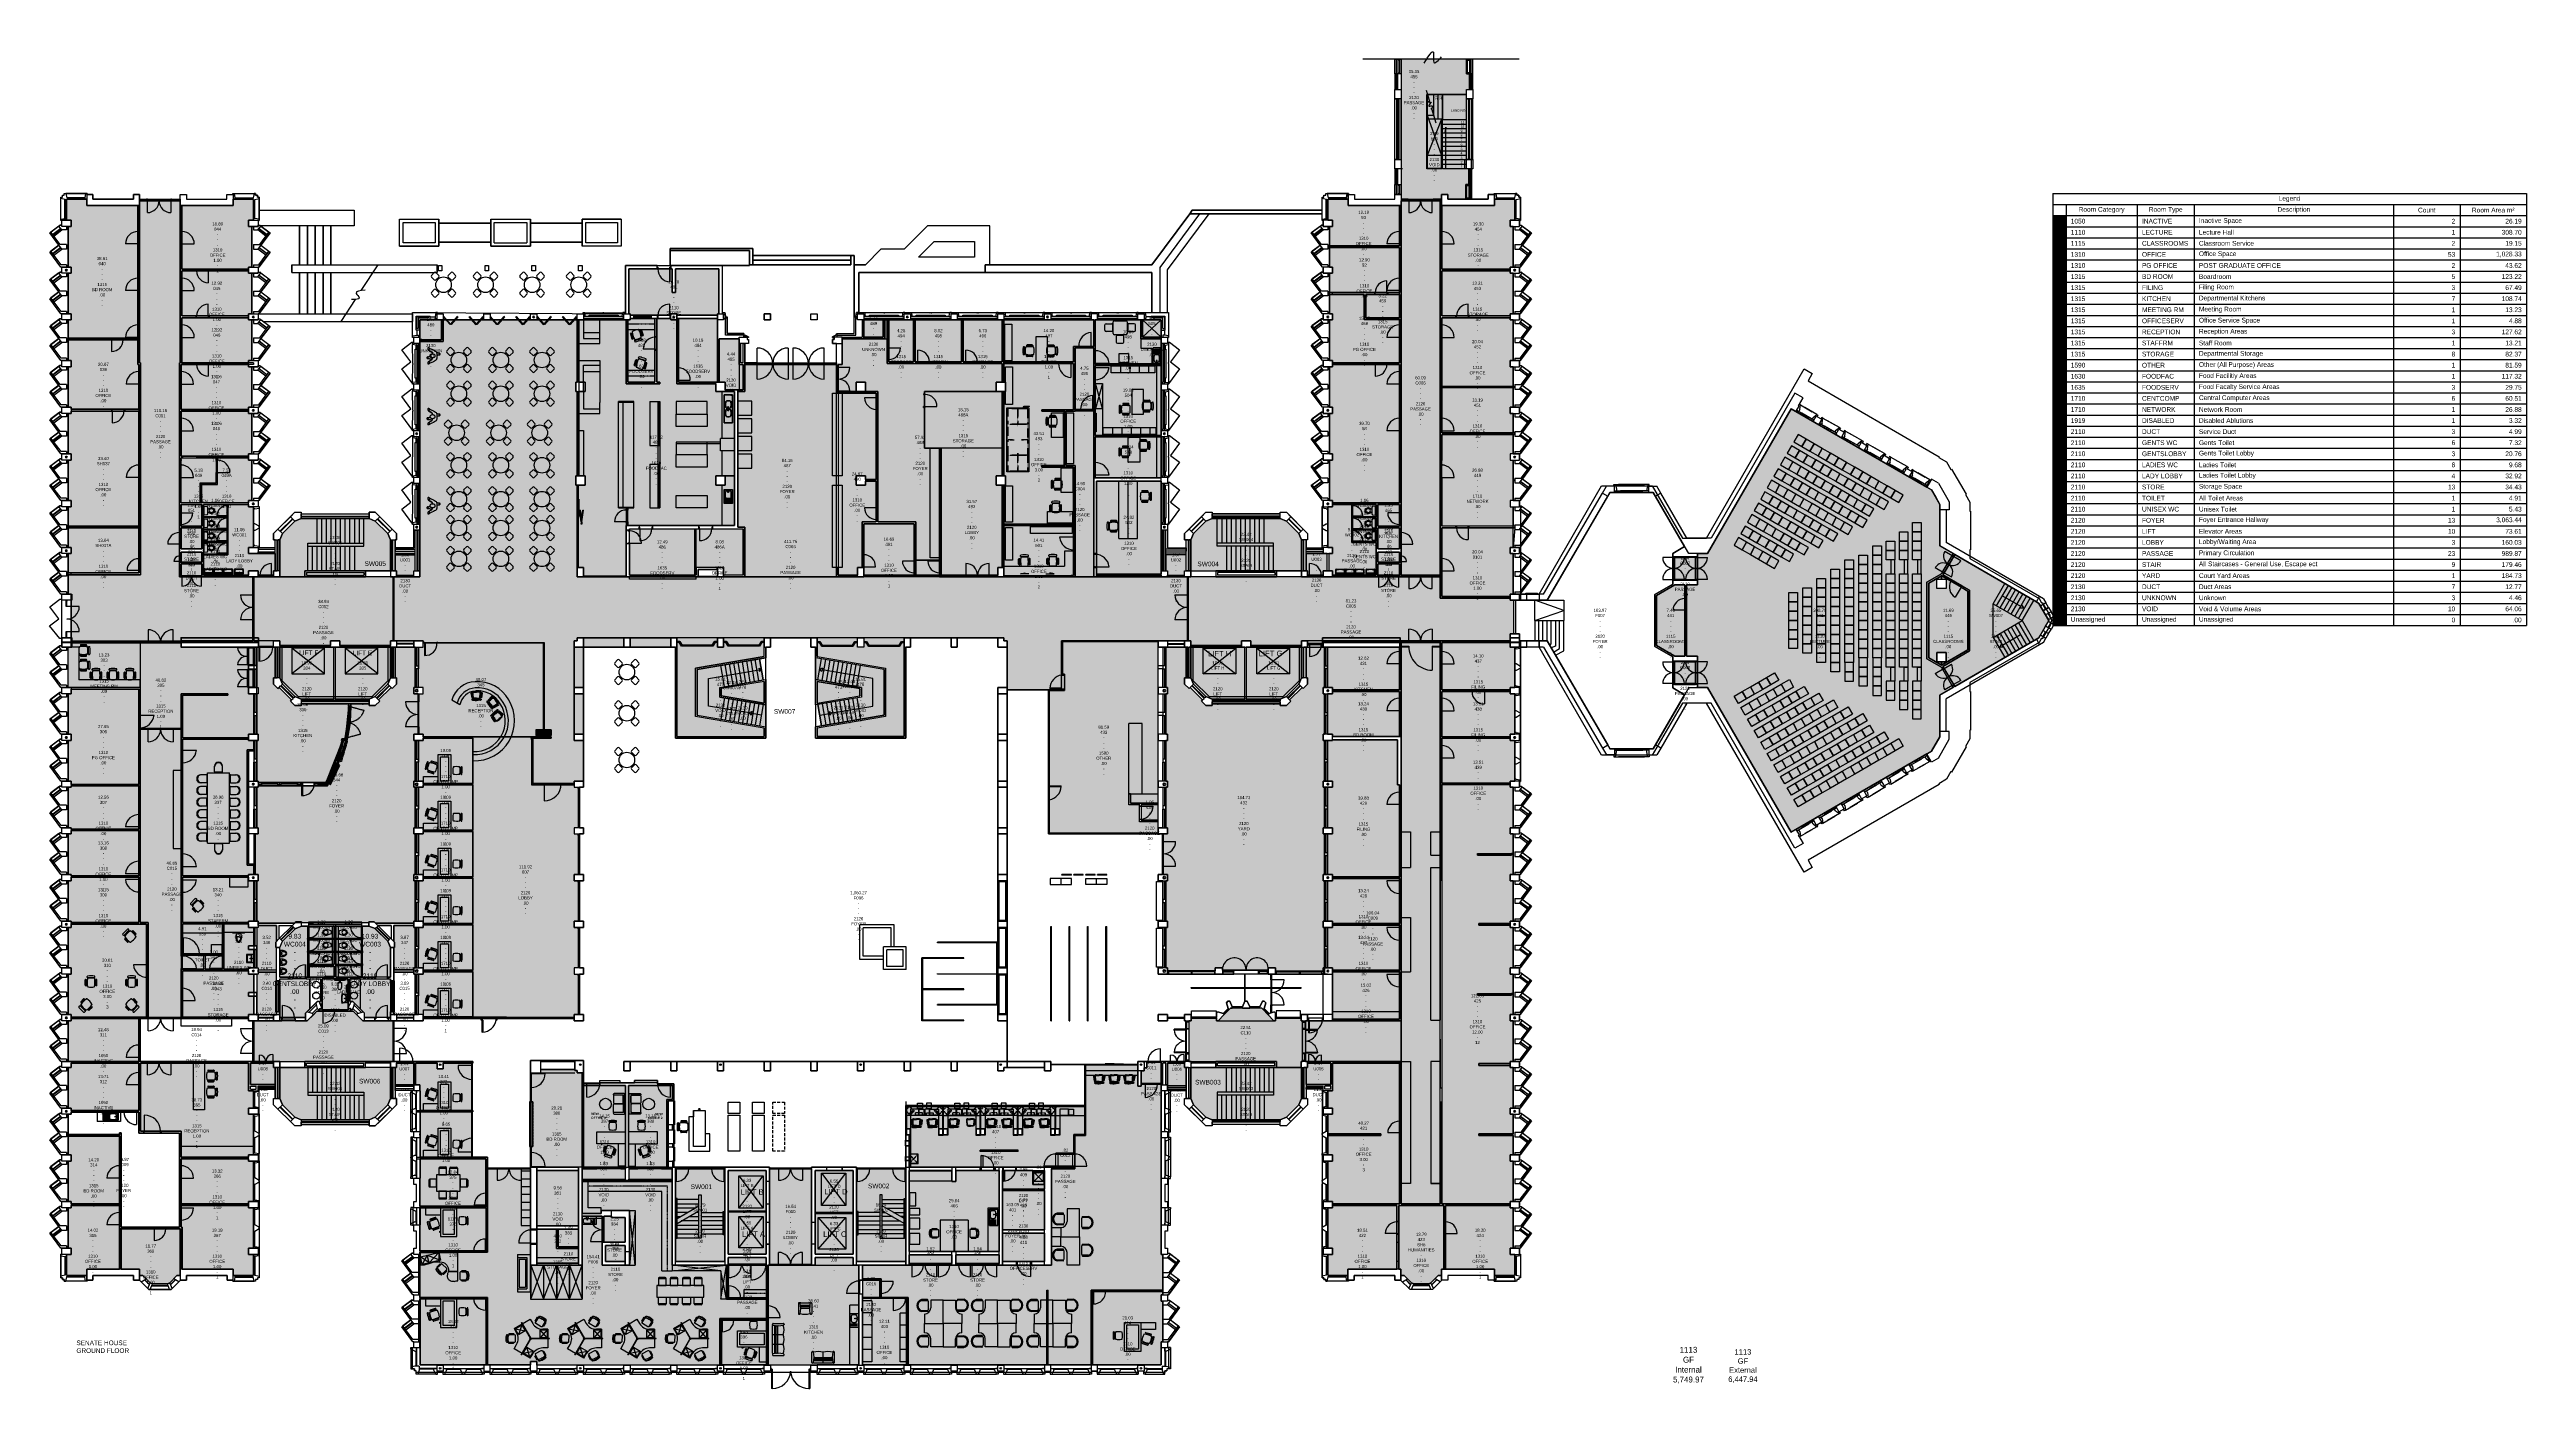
# Model space of a CAD drawing. Header units: millimetres. Extents: x -48614 to 110435, y -11020 to 74943.
import ezdxf

# ---------------------------------------------------------------- set-up
doc = ezdxf.new("R2010")
doc.units = ezdxf.units.MM
doc.header["$PDSIZE"] = 5
doc.linetypes.add('HIDDEN', pattern=[9.525, 6.35, -3.175])
doc.linetypes.add('HIDDEN2', pattern=[4.7625, 3.175, -1.5875])
for name, color, linetype in [('BL', 8, 'Continuous'), ('BRICK_WALLS_P4', 1, 'Continuous'), ('COLUMNS_P5', 5, 'Continuous'), ('DR', 8, 'Continuous'), ('FURNITURE', 40, 'Continuous'), ('GROS$', 1, 'Continuous'), ('GROS$TXT', 1, 'Continuous'), ('HL-TMP', 7, 'Continuous'), ('LIFTS AND STAIRS', 8, 'Continuous'), ('RM', 4, 'Continuous'), ('RM$', 5, 'Continuous'), ('RM$TXT', 5, 'Continuous'), ('SANITARY', 4, 'Continuous'), ('SHOPFITTING', 4, 'Continuous'), ('SITE', 1, 'Continuous'), ('TEXT', 2, 'Continuous'), ('WA', 6, 'Continuous'), ('WA_EXT', 7, 'Continuous'), ('WN', 4, 'Continuous')]:
    doc.layers.add(name, color=color, linetype=linetype)
doc.styles.add('arial', font='arial.ttf')
doc.styles.add('S+D_1-50_3.5mm', font='arial.ttf', dxfattribs={"height": 175})

# ---------------------------------------------------------------- blocks, each defined once
blk = doc.blocks.new('Chair-office')
at = {"layer": 'FURNITURE'}
for p, q in [((-375, 179), (-375, -158)), ((-345, 209), (-299, 209)), ((-299, 209), (-299, -188)), ((-299, 44), (-249, 44)), ((-299, 0), (-249, 0)), ((249, 44), (299, 44)), ((249, 0), (299, 0)), ((299, 209), (299, -188)), ((345, 209), (299, 209)), ((375, 179), (375, -158)), ((-345, -188), (-299, -188)), ((-249, -324), (249, -324)), ((-249, -324), (-249, -381)), ((-30, -324), (-30, -280)), ((30, -324), (30, -280)), ((249, -324), (249, -380)), ((345, -188), (299, -188))]:
    blk.add_line(p, q, dxfattribs=at)
for centre, radius, start, end in [((-345, 179), 30, 90, 180), ((1320, 0), 1569, 170.56701, 188.59239), ((-198, 252), 30, 100.90646, 170.56701), ((0, -778), 1078, 79.09354, 100.90646), ((198, 252), 30, 9.43299, 79.09354), ((-1320, 0), 1569, 351.40761, 9.43299), ((345, 179), 30, 0, 90), ((-345, -158), 30, 180, 270), ((-219, -381), 30, 180, 262.86759), ((-202, -230), 30, 188.59239, 258.89659), ((-3, 1344), 1769, 262.86759, 277.34117), ((0, 798), 1078, 258.89659, 281.10341), ((202, -230), 30, 281.10341, 351.40761), ((219, -380), 30, 277.34117, 0), ((345, -158), 30, 270, 0)]:
    blk.add_arc(centre, radius, start, end, dxfattribs=at)
blk = doc.blocks.new('*T2')
at = {"layer": 'HL-TMP', "color": 0, "lineweight": -2}
for p, q in [((0, 0), (30419.04, 0)), ((0, 0), (0, -27736.8)), ((30419.04, 0), (30419.04, -27736.8)), ((0, -711.2), (30419.04, -711.2)), ((0, -1422.4), (30419.04, -1422.4)), ((853.44, -711.2), (853.44, -27736.8)), ((5425.44, -711.2), (5425.44, -27736.8)), ((9083.04, -711.2), (9083.04, -27736.8)), ((21884.64, -711.2), (21884.64, -27736.8)), ((26151.84, -711.2), (26151.84, -27736.8)), ((0, -2133.6), (30419.04, -2133.6)), ((0, -2844.8), (30419.04, -2844.8)), ((0, -3556), (30419.04, -3556)), ((0, -4267.2), (30419.04, -4267.2)), ((0, -4978.4), (30419.04, -4978.4)), ((0, -5689.6), (30419.04, -5689.6)), ((0, -6400.8), (30419.04, -6400.8)), ((0, -7112), (30419.04, -7112)), ((0, -7823.2), (30419.04, -7823.2)), ((0, -8534.4), (30419.04, -8534.4)), ((0, -9245.6), (30419.04, -9245.6)), ((0, -9956.8), (30419.04, -9956.8)), ((0, -10668), (30419.04, -10668)), ((0, -11379.2), (30419.04, -11379.2)), ((0, -12090.4), (30419.04, -12090.4)), ((0, -12801.6), (30419.04, -12801.6)), ((0, -13512.8), (30419.04, -13512.8)), ((0, -14224), (30419.04, -14224)), ((0, -14935.2), (30419.04, -14935.2)), ((0, -15646.4), (30419.04, -15646.4)), ((0, -16357.6), (30419.04, -16357.6)), ((0, -17068.8), (30419.04, -17068.8)), ((0, -17780), (30419.04, -17780)), ((0, -18491.2), (30419.04, -18491.2)), ((0, -19202.4), (30419.04, -19202.4)), ((0, -19913.6), (30419.04, -19913.6)), ((0, -20624.8), (30419.04, -20624.8)), ((0, -21336), (30419.04, -21336)), ((0, -22047.2), (30419.04, -22047.2)), ((0, -22758.4), (30419.04, -22758.4)), ((0, -23469.6), (30419.04, -23469.6)), ((0, -24180.8), (30419.04, -24180.8)), ((0, -24892), (30419.04, -24892)), ((0, -25603.2), (30419.04, -25603.2)), ((0, -26314.4), (30419.04, -26314.4)), ((0, -27025.6), (30419.04, -27025.6)), ((0, -27736.8), (30419.04, -27736.8))]:
    blk.add_line(p, q, dxfattribs=at)
at = {"layer": 'HL-TMP', "color": 251, "true_color": 0x666666}
for points in [[(0, -1422.4), (853.44, -1422.4), (0, -2133.6), (853.44, -2133.6)], [(0, -22047.2), (853.44, -22047.2), (0, -22758.4), (853.44, -22758.4)], [(0, -22758.4), (853.44, -22758.4), (0, -23469.6), (853.44, -23469.6)], [(0, -23469.6), (853.44, -23469.6), (0, -24180.8), (853.44, -24180.8)]]:
    blk.add_solid(points, dxfattribs=at)
at = {"layer": 'HL-TMP', "color": 213, "true_color": 0xcc66ec}
blk.add_solid([(0, -2133.6), (853.44, -2133.6), (0, -2844.8), (853.44, -2844.8)], dxfattribs=at)
at = {"layer": 'HL-TMP', "color": 71, "true_color": 0xccff99}
blk.add_solid([(0, -2844.8), (853.44, -2844.8), (0, -3556), (853.44, -3556)], dxfattribs=at)
at = {"layer": 'HL-TMP', "color": 2, "true_color": 0xffff00}
blk.add_solid([(0, -3556), (853.44, -3556), (0, -4267.2), (853.44, -4267.2)], dxfattribs=at)
at = {"layer": 'HL-TMP', "color": 7}
for points in [[(0, -4267.2), (853.44, -4267.2), (0, -4978.4), (853.44, -4978.4)], [(0, -15646.4), (853.44, -15646.4), (0, -16357.6), (853.44, -16357.6)], [(0, -16357.6), (853.44, -16357.6), (0, -17068.8), (853.44, -17068.8)], [(0, -17068.8), (853.44, -17068.8), (0, -17780), (853.44, -17780)], [(0, -17780), (853.44, -17780), (0, -18491.2), (853.44, -18491.2)], [(0, -27025.6), (853.44, -27025.6), (0, -27736.8), (853.44, -27736.8)]]:
    blk.add_solid(points, dxfattribs=at)
at = {"layer": 'HL-TMP', "color": 40, "true_color": 0xffcc00}
blk.add_solid([(0, -4978.4), (853.44, -4978.4), (0, -5689.6), (853.44, -5689.6)], dxfattribs=at)
at = {"layer": 'HL-TMP', "color": 15, "true_color": 0x993340}
blk.add_solid([(0, -5689.6), (853.44, -5689.6), (0, -6400.8), (853.44, -6400.8)], dxfattribs=at)
at = {"layer": 'HL-TMP', "color": 230, "true_color": 0xff3366}
blk.add_solid([(0, -6400.8), (853.44, -6400.8), (0, -7112), (853.44, -7112)], dxfattribs=at)
at = {"layer": 'HL-TMP', "color": 53, "true_color": 0xcccc66}
blk.add_solid([(0, -7112), (853.44, -7112), (0, -7823.2), (853.44, -7823.2)], dxfattribs=at)
at = {"layer": 'HL-TMP', "color": 25, "true_color": 0x996633}
blk.add_solid([(0, -7823.2), (853.44, -7823.2), (0, -8534.4), (853.44, -8534.4)], dxfattribs=at)
at = {"layer": 'HL-TMP', "color": 30, "true_color": 0xff9900}
blk.add_solid([(0, -8534.4), (853.44, -8534.4), (0, -9245.6), (853.44, -9245.6)], dxfattribs=at)
at = {"layer": 'HL-TMP', "color": 112, "true_color": 0x00cc66}
blk.add_solid([(0, -9245.6), (853.44, -9245.6), (0, -9956.8), (853.44, -9956.8)], dxfattribs=at)
at = {"layer": 'HL-TMP', "color": 30, "true_color": 0xff6633}
blk.add_solid([(0, -9956.8), (853.44, -9956.8), (0, -10668), (853.44, -10668)], dxfattribs=at)
at = {"layer": 'HL-TMP', "color": 4, "true_color": 0x00fffc}
blk.add_solid([(0, -10668), (853.44, -10668), (0, -11379.2), (853.44, -11379.2)], dxfattribs=at)
at = {"layer": 'HL-TMP', "color": 52, "true_color": 0xcccc20}
blk.add_solid([(0, -11379.2), (853.44, -11379.2), (0, -12090.4), (853.44, -12090.4)], dxfattribs=at)
at = {"layer": 'HL-TMP', "color": 223, "true_color": 0xcc33b9}
blk.add_solid([(0, -12090.4), (853.44, -12090.4), (0, -12801.6), (853.44, -12801.6)], dxfattribs=at)
at = {"layer": 'HL-TMP', "color": 13, "true_color": 0xcc6663}
blk.add_solid([(0, -12801.6), (853.44, -12801.6), (0, -13512.8), (853.44, -13512.8)], dxfattribs=at)
at = {"layer": 'HL-TMP', "color": 233, "true_color": 0xcc66a3}
blk.add_solid([(0, -13512.8), (853.44, -13512.8), (0, -14224), (853.44, -14224)], dxfattribs=at)
at = {"layer": 'HL-TMP', "color": 243, "true_color": 0xcc6673}
blk.add_solid([(0, -14224), (853.44, -14224), (0, -14935.2), (853.44, -14935.2)], dxfattribs=at)
at = {"layer": 'HL-TMP', "color": 73, "true_color": 0x99cd66}
blk.add_solid([(0, -14935.2), (853.44, -14935.2), (0, -15646.4), (853.44, -15646.4)], dxfattribs=at)
at = {"layer": 'HL-TMP', "color": 253, "true_color": 0x99cea6}
blk.add_solid([(0, -18491.2), (853.44, -18491.2), (0, -19202.4), (853.44, -19202.4)], dxfattribs=at)
at = {"layer": 'HL-TMP', "color": 151, "true_color": 0x99cee6}
blk.add_solid([(0, -19202.4), (853.44, -19202.4), (0, -19913.6), (853.44, -19913.6)], dxfattribs=at)
at = {"layer": 'HL-TMP', "color": 140, "true_color": 0x00ccff}
blk.add_solid([(0, -19913.6), (853.44, -19913.6), (0, -20624.8), (853.44, -20624.8)], dxfattribs=at)
at = {"layer": 'HL-TMP', "color": 250, "true_color": 0x333333}
blk.add_solid([(0, -20624.8), (853.44, -20624.8), (0, -21336), (853.44, -21336)], dxfattribs=at)
at = {"layer": 'HL-TMP', "color": 254, "true_color": 0xcccccc}
blk.add_solid([(0, -21336), (853.44, -21336), (0, -22047.2), (853.44, -22047.2)], dxfattribs=at)
at = {"layer": 'HL-TMP', "color": 226, "true_color": 0x670359}
blk.add_solid([(0, -24180.8), (853.44, -24180.8), (0, -24892), (853.44, -24892)], dxfattribs=at)
at = {"layer": 'HL-TMP', "color": 93, "true_color": 0x66cd4f}
blk.add_solid([(0, -24892), (853.44, -24892), (0, -25603.2), (853.44, -25603.2)], dxfattribs=at)
at = {"layer": 'HL-TMP', "color": 93, "true_color": 0x66cf4f}
blk.add_solid([(0, -25603.2), (853.44, -25603.2), (0, -26314.4), (853.44, -26314.4)], dxfattribs=at)
at = {"layer": 'HL-TMP', "color": 133, "true_color": 0x66cfcf}
blk.add_solid([(0, -26314.4), (853.44, -26314.4), (0, -27025.6), (853.44, -27025.6)], dxfattribs=at)
at = {"layer": 'HL-TMP', "color": 0, "char_height": 304.8}
for s, insert, width, attachment_point in [('Room Category', (3139.44, -1066.8), 3962.4, 5), ('Room Type', (7254.24, -1066.8), 3048, 5), ('Inactive Space', (9387.84, -1778), 12192, 4), ('Description', (15483.84, -1066.8), 12192, 5), ('Legend', (15209.52, -355.6), 30416.04, 5), ('Count', (24018.24, -1066.8), 3657.6, 5), ('Room Area m²', (28285.44, -1066.8), 3657.6, 5), ('1050', (1158.24, -1778), 3962.4, 4), ('1110', (1158.24, -2489.2), 3962.4, 4), ('1115', (1158.24, -3200.4), 3962.4, 4), ('CLASSROOMS', (5730.24, -3200.4), 3048, 4), ('LECTURE', (5730.24, -2489.2), 3048, 4), ('INACTIVE', (5730.24, -1778), 3048, 4), ('Classroom Service', (9387.84, -3200.4), 12192, 4), ('Lecture Hall', (9387.84, -2489.2), 12192, 4), ('2', (25847.04, -1778), 3657.6, 6), ('2', (25847.04, -3200.4), 3657.6, 6), ('1', (25847.04, -2489.2), 3657.6, 6), ('308.70', (30114.24, -2489.2), 3657.6, 6), ('26.19', (30114.24, -1778), 3657.6, 6), ('19.15', (30114.24, -3200.4), 3657.6, 6), ('1310', (1158.24, -3911.6), 3962.4, 4), ('1310', (1158.24, -4622.8), 3962.4, 4), ('OFFICE', (5730.24, -3911.6), 3048, 4), ('PG OFFICE', (5730.24, -4622.8), 3048, 4), ('Office Space', (9387.84, -3911.6), 12192, 4), ('POST GRADUATE OFFICE', (9387.84, -4622.8), 12192, 4), ('53', (25847.04, -3911.6), 3657.6, 6), ('2', (25847.04, -4622.8), 3657.6, 6), ('1,028.33', (30114.24, -3911.6), 3657.6, 6), ('43.62', (30114.24, -4622.8), 3657.6, 6), ('1315', (1158.24, -5334), 3962.4, 4), ('1315', (1158.24, -6045.2), 3962.4, 4), ('BD ROOM', (5730.24, -5334), 3048, 4), ('FILING', (5730.24, -6045.2), 3048, 4), ('Boardroom', (9387.84, -5334), 12192, 4), ('Filing Room', (9387.84, -6045.2), 12192, 4), ('3', (25847.04, -6045.2), 3657.6, 6), ('5', (25847.04, -5334), 3657.6, 6), ('123.22', (30114.24, -5334), 3657.6, 6), ('67.49', (30114.24, -6045.2), 3657.6, 6), ('1315', (1158.24, -6756.4), 3962.4, 4), ('1315', (1158.24, -7467.6), 3962.4, 4), ('KITCHEN', (5730.24, -6756.4), 3048, 4), ('MEETING RM', (5730.24, -7467.6), 3048, 4), ('Departmental Kitchens', (9387.84, -6756.4), 12192, 4), ('Meeting Room', (9387.84, -7467.6), 12192, 4), ('7', (25847.04, -6756.4), 3657.6, 6), ('1', (25847.04, -7467.6), 3657.6, 6), ('108.74', (30114.24, -6756.4), 3657.6, 6), ('13.23', (30114.24, -7467.6), 3657.6, 6), ('1315', (1158.24, -8178.8), 3962.4, 4), ('1315', (1158.24, -8890), 3962.4, 4), ('1315', (1158.24, -9601.2), 3962.4, 4), ('STAFFRM', (5730.24, -9601.2), 3048, 4), ('OFFICESERV', (5730.24, -8178.8), 3048, 4), ('RECEPTION', (5730.24, -8890), 3048, 4), ('Staff Room', (9387.84, -9601.2), 12192, 4), ('Office Service Space', (9387.84, -8178.8), 12192, 4), ('Reception Areas', (9387.84, -8890), 12192, 4), ('3', (25847.04, -8890), 3657.6, 6), ('1', (25847.04, -8178.8), 3657.6, 6), ('1', (25847.04, -9601.2), 3657.6, 6), ('127.62', (30114.24, -8890), 3657.6, 6), ('13.21', (30114.24, -9601.2), 3657.6, 6), ('4.88', (30114.24, -8178.8), 3657.6, 6), ('1315', (1158.24, -10312.4), 3962.4, 4), ('1590', (1158.24, -11023.6), 3962.4, 4), ('STORAGE', (5730.24, -10312.4), 3048, 4), ('OTHER', (5730.24, -11023.6), 3048, 4), ('Other (All Purpose) Areas', (9387.84, -11023.6), 12192, 4), ('Departmental Storage', (9387.84, -10312.4), 12192, 4), ('8', (25847.04, -10312.4), 3657.6, 6), ('1', (25847.04, -11023.6), 3657.6, 6), ('82.37', (30114.24, -10312.4), 3657.6, 6), ('81.59', (30114.24, -11023.6), 3657.6, 6), ('1630', (1158.24, -11734.8), 3962.4, 4), ('1635', (1158.24, -12446), 3962.4, 4), ('FOODFAC', (5730.24, -11734.8), 3048, 4), ('FOODSERV', (5730.24, -12446), 3048, 4), ('Food Facilitiy Areas', (9387.84, -11734.8), 12192, 4), ('Food Facalty Service Areas', (9387.84, -12446), 12192, 4), ('3', (25847.04, -12446), 3657.6, 6), ('1', (25847.04, -11734.8), 3657.6, 6), ('117.32', (30114.24, -11734.8), 3657.6, 6), ('29.75', (30114.24, -12446), 3657.6, 6), ('1710', (1158.24, -13157.2), 3962.4, 4), ('1710', (1158.24, -13868.4), 3962.4, 4), ('CENTCOMP', (5730.24, -13157.2), 3048, 4), ('NETWORK', (5730.24, -13868.4), 3048, 4), ('Central Computer Areas', (9387.84, -13157.2), 12192, 4), ('Network Room', (9387.84, -13868.4), 12192, 4), ('6', (25847.04, -13157.2), 3657.6, 6), ('1', (25847.04, -13868.4), 3657.6, 6), ('26.88', (30114.24, -13868.4), 3657.6, 6), ('60.51', (30114.24, -13157.2), 3657.6, 6), ('2110', (1158.24, -15290.8), 3962.4, 4), ('2110', (1158.24, -16002), 3962.4, 4), ('1919', (1158.24, -14579.6), 3962.4, 4), ('GENTS WC', (5730.24, -16002), 3048, 4), ('DISABLED', (5730.24, -14579.6), 3048, 4), ('DUCT', (5730.24, -15290.8), 3048, 4), ('Service Duct', (9387.84, -15290.8), 12192, 4), ('Gents Toilet', (9387.84, -16002), 12192, 4), ('Disabled Ablutions', (9387.84, -14579.6), 12192, 4), ('3', (25847.04, -15290.8), 3657.6, 6), ('6', (25847.04, -16002), 3657.6, 6), ('1', (25847.04, -14579.6), 3657.6, 6), ('4.99', (30114.24, -15290.8), 3657.6, 6), ('3.32', (30114.24, -14579.6), 3657.6, 6), ('7.32', (30114.24, -16002), 3657.6, 6), ('2110', (1158.24, -16713.2), 3962.4, 4), ('2110', (1158.24, -17424.4), 3962.4, 4), ('GENTSLOBBY', (5730.24, -16713.2), 3048, 4), ('LADIES WC', (5730.24, -17424.4), 3048, 4), ('Gents Toilet Lobby', (9387.84, -16713.2), 12192, 4), ('Ladies Toilet', (9387.84, -17424.4), 12192, 4), ('3', (25847.04, -16713.2), 3657.6, 6), ('8', (25847.04, -17424.4), 3657.6, 6), ('20.76', (30114.24, -16713.2), 3657.6, 6), ('9.68', (30114.24, -17424.4), 3657.6, 6), ('2110', (1158.24, -18135.6), 3962.4, 4), ('2110', (1158.24, -18846.8), 3962.4, 4), ('STORE', (5730.24, -18846.8), 3048, 4), ('LADY LOBBY', (5730.24, -18135.6), 3048, 4), ('Storage Space', (9387.84, -18846.8), 12192, 4), ('Ladies Toilet Lobby', (9387.84, -18135.6), 12192, 4), ('13', (25847.04, -18846.8), 3657.6, 6), ('4', (25847.04, -18135.6), 3657.6, 6), ('32.92', (30114.24, -18135.6), 3657.6, 6), ('34.43', (30114.24, -18846.8), 3657.6, 6), ('2110', (1158.24, -19558), 3962.4, 4), ('2110', (1158.24, -20269.2), 3962.4, 4), ('TOILET', (5730.24, -19558), 3048, 4), ('UNISEX WC', (5730.24, -20269.2), 3048, 4), ('All Toilet Areas', (9387.84, -19558), 12192, 4), ('Unisex Toilet', (9387.84, -20269.2), 12192, 4), ('1', (25847.04, -19558), 3657.6, 6), ('1', (25847.04, -20269.2), 3657.6, 6), ('4.91', (30114.24, -19558), 3657.6, 6), ('5.43', (30114.24, -20269.2), 3657.6, 6), ('2120', (1158.24, -20980.4), 3962.4, 4), ('2120', (1158.24, -21691.6), 3962.4, 4), ('2120', (1158.24, -22402.8), 3962.4, 4), ('FOYER', (5730.24, -20980.4), 3048, 4), ('LIFT', (5730.24, -21691.6), 3048, 4), ('LOBBY', (5730.24, -22402.8), 3048, 4), ('Foyer Entrance Hallway', (9387.84, -20980.4), 12192, 4), ('Elevator Areas', (9387.84, -21691.6), 12192, 4), ('Lobby/Waiting Area', (9387.84, -22402.8), 12192, 4), ('13', (25847.04, -20980.4), 3657.6, 6), ('10', (25847.04, -21691.6), 3657.6, 6), ('3', (25847.04, -22402.8), 3657.6, 6), ('3,063.44', (30114.24, -20980.4), 3657.6, 6), ('160.03', (30114.24, -22402.8), 3657.6, 6), ('73.61', (30114.24, -21691.6), 3657.6, 6), ('2120', (1158.24, -23114), 3962.4, 4), ('2120', (1158.24, -23825.2), 3962.4, 4), ('STAIR', (5730.24, -23825.2), 3048, 4), ('PASSAGE', (5730.24, -23114), 3048, 4), ('All Staircases - General Use, Escape ect', (9387.84, -23825.2), 12192, 4), ('Primary Circulation', (9387.84, -23114), 12192, 4), ('23', (25847.04, -23114), 3657.6, 6), ('9', (25847.04, -23825.2), 3657.6, 6), ('989.87', (30114.24, -23114), 3657.6, 6), ('179.46', (30114.24, -23825.2), 3657.6, 6), ('2120', (1158.24, -24536.4), 3962.4, 4), ('2130', (1158.24, -25247.6), 3962.4, 4), ('YARD', (5730.24, -24536.4), 3048, 4), ('DUCT', (5730.24, -25247.6), 3048, 4), ('Court Yard Areas', (9387.84, -24536.4), 12192, 4), ('Duct Areas', (9387.84, -25247.6), 12192, 4), ('7', (25847.04, -25247.6), 3657.6, 6), ('1', (25847.04, -24536.4), 3657.6, 6), ('184.73', (30114.24, -24536.4), 3657.6, 6), ('12.77', (30114.24, -25247.6), 3657.6, 6), ('2130', (1158.24, -25958.8), 3962.4, 4), ('2130', (1158.24, -26670), 3962.4, 4), ('VOID', (5730.24, -26670), 3048, 4), ('UNKNOWN', (5730.24, -25958.8), 3048, 4), ('Void & Volume Areas', (9387.84, -26670), 12192, 4), ('Unknown', (9387.84, -25958.8), 12192, 4), ('10', (25847.04, -26670), 3657.6, 6), ('3', (25847.04, -25958.8), 3657.6, 6), ('64.06', (30114.24, -26670), 3657.6, 6), ('4.46', (30114.24, -25958.8), 3657.6, 6), ('Unassigned', (1158.24, -27381.2), 3962.4, 4), ('Unassigned', (5730.24, -27381.2), 3048, 4), ('Unassigned', (9387.84, -27381.2), 12192, 4), ('0', (25847.04, -27381.2), 3657.6, 6), ('.00', (30114.24, -27381.2), 3657.6, 6)]:
    blk.add_mtext(s, dxfattribs=dict(at, insert=insert, width=width, attachment_point=attachment_point))

msp = doc.modelspace()

# ---------------------------------------------------------------- hatches: boundary and pattern name
at = {"layer": 'HL-TMP', "true_color": 0x666666}
h = msp.add_hatch(color=251, dxfattribs=at)
h.paths.add_polyline_path([(-42888, 12736), (-47228, 12736), (-47228, 12581), (-47428, 12581), (-47428, 9981), (-42888, 9981)], flags=0)
h.paths.add_polyline_path([(-42888, 9266), (-42888, 9871), (-47228, 9871), (-47228, 9581), (-47428, 9581), (-47428, 6981), (-47228, 6981), (-47228, 6831), (-42888, 6831)], flags=0)
h.paths.add_polyline_path([(-5258, 3071), (-8418, 3071), (-8418, -2874), (-5258, -2874)], flags=0)
h.paths.add_polyline_path([(6362, 3071), (3202, 3071), (3202, -2859), (6362, -2859)], flags=0)
h.paths.add_polyline_path([(31772, 9581), (31747, 9581), (30172, 9581), (24672, 9581), (24672, 7598), (24838, 7198), (25639, 6397), (26039, 6231), (30405, 6231), (30805, 6397), (31607, 7198), (31772, 7598)], flags=0)
h.paths.add_polyline_path([(31772, 43464), (31607, 43864), (30805, 44665), (30405, 44831), (26039, 44831), (25639, 44665), (24838, 43864), (24672, 43464), (24672, 41481), (26272, 41481), (31772, 41481)], flags=0)
h.paths.add_polyline_path([(-26728, 43464), (-26893, 43864), (-27695, 44665), (-28095, 44831), (-32461, 44831), (-32861, 44665), (-33662, 43864), (-33828, 43464), (-33828, 41081), (-32228, 41081), (-32228, 41481), (-26728, 41481)], flags=0)
h.paths.add_polyline_path([(-26728, 9581), (-33828, 9581), (-33828, 7598), (-33662, 7198), (-32861, 6397), (-32461, 6231), (-28095, 6231), (-27695, 6397), (-26893, 7198), (-26728, 7598)], flags=0)
h.paths.add_polyline_path([(79131, 39384), (73720, 42522), (73018, 41311), (72967, 41224), (74182, 40520), (74682, 40230), (74682, 36332), (72967, 35337), (73720, 34040), (79131, 37177), (79774, 38281)], flags=0)
h.paths.add_polyline_path([(-3017, 35830), (-7028, 35146), (-7028, 32215), (-2628, 31465), (-2628, 32864), (-5578, 33367), (-5578, 33995), (-2785, 34471)], flags=0)
h.paths.add_polyline_path([(4972, 35146), (572, 35896), (572, 34498), (3522, 33995), (3522, 33367), (730, 32891), (962, 31532), (4972, 32215)], flags=0)
h.paths.add_polyline_path([(-21428, 30826), (-17703, 30826), (-17703, 30736), (-17675, 30736), (-17675, 27736), (-14934, 27736), (-14928, 27736), (-14928, 27581), (-14673, 27581), (-14673, 24981), (-14928, 24981), (-14928, 24581), (-14673, 24581), (-14673, 21981), (-14928, 21981), (-14928, 21581), (-14673, 21581), (-14673, 18981), (-14928, 18981), (-14928, 18581), (-14673, 18581), (-14673, 15981), (-14928, 15981), (-14928, 15581), (-14673, 15581), (-14673, 12981), (-14928, 12981), (-14928, 12803), (-19273, 12803), (-19273, 12826), (-21428, 12826)], flags=0)
h.paths.add_polyline_path([(12562, 46981), (12172, 46981), (12172, 47581), (12562, 47581), (12562, 49351), (8647, 49351), (8647, 41191), (12272, 41191), (12272, 41681), (12562, 41681)], flags=0)
h.paths.add_polyline_path([(322, 3071), (-2378, 3071), (-2378, 841), (-2378, -1759), (-2378, -3054), (322, -3054), (322, -359)], flags=0)
h.paths.add_polyline_path([(18437, 53689), (18437, 54756), (18437, 55796), (18322, 55796), (17237, 55796), (17237, 51839), (18437, 51839)], flags=0)
h.paths.add_polyline_path([(35012, 45726), (33772, 45726), (33772, 45581), (33473, 45581), (33473, 42981), (33772, 42981), (33772, 42581), (33527, 42581), (33527, 41481), (33772, 41481), (33772, 41191), (36562, 41191), (36562, 43301), (35012, 43301)], flags=0)
h.paths.add_polyline_path([(-35553, 41081), (-38828, 41081), (-40278, 41081), (-40278, 42031), (-40278, 43133), (-40278, 44404), (-40278, 47416), (-40278, 50416), (-40278, 53416), (-40278, 54836), (-40228, 54836), (-40228, 59416), (-40228, 63266), (-40228, 65226), (-42828, 65226), (-42828, 64931), (-42828, 62416), (-42828, 54836), (-42778, 54836), (-42778, 41451), (-42778, 41226), (-47428, 41226), (-47428, 39981), (-47228, 39981), (-47228, 36981), (-35553, 36981)], flags=0)
h.paths.add_polyline_path([(-26553, 41081), (-26728, 41081), (-32228, 41081), (-33828, 41081), (-34228, 41081), (-35503, 41081), (-35503, 36981), (-35228, 36981), (-35228, 36631), (-34228, 36631), (-34228, 36981), (-33828, 36981), (-33828, 36691), (-30578, 36691), (-30578, 36981), (-29978, 36981), (-29978, 36691), (-29366, 36691), (-26728, 36691), (-26728, 36981), (-26553, 36981)], flags=0)
h.paths.add_polyline_path([(24447, 41081), (24272, 41081), (23172, 41081), (18437, 41081), (18437, 41081), (17237, 41081), (10222, 41081), (1917, 41081), (-3973, 41081), (-6973, 41081), (-14728, 41081), (-14728, 46981), (-14828, 46981), (-14828, 47581), (-14728, 47581), (-14728, 52981), (-14828, 52981), (-14828, 53581), (-14728, 53581), (-14728, 57581), (-23328, 57581), (-23328, 56196), (-24428, 56196), (-24828, 56196), (-24828, 41081), (-25228, 41081), (-26328, 41081), (-26503, 41081), (-26503, 36981), (-24628, 36981), (-24628, 36883), (-16857, 36883), (-16857, 30826), (-16403, 30826), (-16403, 30736), (-17585, 30736), (-17585, 27916), (-17585, 27826), (-14928, 27826), (-14928, 27981), (-14328, 27981), (-14328, 30581), (-14928, 30581), (-14928, 30981), (-14328, 30981), (-14328, 33581), (-14928, 33581), (-14928, 33981), (-14328, 33981), (-14328, 36581), (-14928, 36581), (-14928, 36981), (-14728, 36981), (-14728, 37181), (-14328, 37181), (-14328, 36581), (-11728, 36581), (-11728, 37181), (-11328, 37181), (-11328, 36581), (-8728, 36581), (-8728, 37181), (-8328, 37181), (-8328, 36931), (-8150, 36931), (-8000, 36696), (-6057, 36696), (-5907, 36931), (-5728, 36931), (-5728, 37181), (-5328, 37181), (-5328, 36931), (-5150, 36931), (-5000, 36696), (-3057, 36696), (-2907, 36931), (-2728, 36931), (-2728, 37181), (-2328, 37181), (272, 37181), (672, 37181), (672, 36931), (852, 36931), (1002, 36696), (2945, 36696), (3095, 36931), (3272, 36931), (3272, 37181), (3672, 37181), (3672, 36931), (3852, 36931), (4002, 36696), (5945, 36696), (6095, 36931), (6272, 36931), (6272, 37181), (12272, 37181), (12672, 37181), (12672, 36981), (12872, 36981), (12872, 33836), (15532, 33836), (16377, 33836), (16377, 36981), (24447, 36981)], flags=0)
h.paths.add_polyline_path([(18437, 51557), (18437, 51749), (17237, 51749), (17237, 51731), (16637, 51731), (16637, 48231), (17237, 48231), (17237, 43683), (17237, 43683), (17237, 41081), (18437, 41081), (18437, 41680), (18437, 47456)], flags=0)
h.paths.add_polyline_path([(45417, 39581), (45172, 39581), (45172, 39726), (40672, 39726), (40672, 41081), (38172, 41081), (38062, 41081), (33772, 41081), (33172, 41081), (31772, 41081), (30172, 41081), (26272, 41081), (24497, 41081), (24497, 36981), (24672, 36981), (24672, 36691), (27922, 36691), (27922, 36981), (28522, 36981), (28522, 36691), (30734, 36691), (31772, 36691), (31772, 36981), (32172, 36981), (32172, 36836), (33172, 36836), (33172, 36981), (38172, 36981), (43472, 36981), (45172, 36981), (45172, 37431), (45417, 37431)], flags=0)
h.paths.add_polyline_path([(40672, 62416), (40672, 65226), (40225, 65226), (38172, 65226), (38172, 63616), (38172, 60616), (38172, 57616), (38172, 54616), (38172, 45254), (38172, 43983), (38172, 42481), (38172, 41191), (40672, 41191), (40672, 41416), (40672, 44416), (40672, 47416), (40672, 50416), (40672, 56416), (40672, 59416)], flags=0)
h.paths.add_polyline_path([(57087, 42327), (57087, 42377), (55725, 42377), (55725, 42327), (55725, 40877), (57087, 40877)], flags=0)
h.paths.add_polyline_path([(57087, 35685), (55725, 35685), (55725, 35635), (55725, 34185), (57087, 34185)], flags=0)
h.paths.add_polyline_path([(40672, 11416), (40672, 29416), (40672, 32446), (40672, 36871), (38172, 36871), (38172, 36346), (38172, 33646), (38172, 27616), (38172, 21616), (38172, 18616), (38172, 15616), (38172, 12581), (32172, 12581), (32037, 12581), (32037, 12509), (32037, 10061), (32037, 9981), (32172, 9981), (38172, 9981), (38172, 6188), (38172, 836), (38997, 836), (40672, 836)], flags=0)
h.paths.add_polyline_path([(22772, 9931), (21852, 9931), (21852, 9561), (21672, 9561), (21672, 9381), (21492, 9381), (21492, 8561), (22772, 8561)], flags=0)
h.paths.add_polyline_path([(17102, 4031), (16122, 4031), (16122, 3196), (17102, 3196)], flags=0)
h.paths.add_polyline_path([(-26553, 12581), (-26728, 12581), (-26728, 12581), (-26728, 12581), (-28493, 12581), (-29110, 13198), (-30245, 13198), (-30245, 13198), (-31445, 13198), (-32063, 12581), (-32836, 12581), (-33698, 12581), (-35503, 12581), (-35503, 9981), (-35178, 9981), (-35178, 9981), (-33828, 9981), (-26553, 9981)], flags=0)
h.paths.add_polyline_path([(-34048, 15698), (-35228, 15698), (-35228, 15581), (-35303, 15581), (-35303, 14166), (-35303, 12981), (-34048, 12981)], flags=0)
h.paths.add_polyline_path([(-40168, 29107), (-40168, 31306), (-42798, 31306), (-42798, 28747), (-42798, 25881), (-42798, 23396), (-42798, 21710), (-42798, 18889), (-42288, 18889), (-42288, 16231), (-42288, 12794), (-40168, 12794), (-40168, 12826), (-40168, 15891), (-38714, 15891), (-38714, 16791), (-38935, 16791), (-40168, 16791), (-40168, 20788)], flags=0)
h.paths.add_polyline_path([(4694, -4072), (3582, -4072), (3582, -5174), (4693, -5174)], flags=0)
h.paths.add_polyline_path([(31852, 12581), (31747, 12581), (31747, 12756), (30117, 12756), (30117, 12581), (30007, 12581), (29626, 12984), (29314, 13315), (29232, 13401), (27332, 13401), (27212, 13401), (26819, 12984), (26437, 12581), (26327, 12581), (26327, 12756), (24697, 12756), (24697, 12581), (24537, 12581), (24537, 9981), (24697, 9981), (30172, 9981), (30172, 9581), (31747, 9581), (31747, 9981), (31852, 9981)], flags=0)
h.paths.add_polyline_path([(42572, 73381), (42372, 73381), (42372, 74331), (38172, 74331), (38172, 65336), (40225, 65336), (40772, 65336), (40772, 65631), (41172, 65631), (41172, 65331), (42322, 65331), (42322, 66281), (42522, 66281), (42522, 67281), (42372, 67281), (42372, 67881), (42522, 67881), (42522, 71781), (42372, 71781), (42372, 72037), (39851, 72037), (39851, 70504), (40788, 70504), (40788, 70474), (40788, 67281), (39826, 67281), (39826, 71615), (39827, 72062), (42372, 72062), (42372, 72381), (42572, 72381)], flags=0)
h.paths.add_polyline_path([(22572, 26446), (21487, 26446), (21487, 25512), (21487, 25476), (22572, 25476)], flags=0)
h.paths.add_polyline_path([(-37518, 16791), (-38624, 16791), (-38624, 15891), (-37518, 15891)], flags=0)
h.paths.add_polyline_path([(-2583, -3094), (-5038, -3094), (-5038, -4759), (-5038, -5209), (-4188, -5209), (-2583, -5209)], flags=0)
h.paths.add_polyline_path([(-25128, 18581), (-25228, 18581), (-25228, 18698), (-26508, 18698), (-26508, 17679), (-26466, 17637), (-26466, 17285), (-26508, 17285), (-26508, 15863), (-25868, 15863), (-25228, 15863), (-25228, 15981), (-25128, 15981)], flags=0)
at = {"layer": 'HL-TMP', "true_color": 0x66cfcf}
h = msp.add_hatch(color=133, dxfattribs=at)
h.paths.add_polyline_path([(-4328, 56371), (-5618, 56371), (-5618, 53581), (-5228, 53581), (-5228, 53091), (-4083, 53091), (-4083, 54726), (-4328, 54726)], flags=0)
h.paths.add_polyline_path([(3422, 33911), (672, 34379), (672, 33681), (672, 32982), (3422, 33451)], flags=0)
h.paths.add_polyline_path([(6272, 36881), (6122, 36881), (5972, 36646), (3974, 36646), (3824, 36881), (3672, 36881), (3672, 36581), (3272, 36581), (3272, 36881), (3122, 36881), (2972, 36646), (974, 36646), (824, 36881), (672, 36881), (672, 36581), (672, 35981), (5072, 35231), (5072, 32131), (672, 31381), (672, 30831), (6272, 30831)], flags=0)
h.paths.add_polyline_path([(-2728, 36581), (-2728, 36881), (-2880, 36881), (-3030, 36646), (-5028, 36646), (-5178, 36881), (-5328, 36881), (-5328, 36581), (-5728, 36581), (-5728, 36881), (-5880, 36881), (-6030, 36646), (-8028, 36646), (-8178, 36881), (-8328, 36881), (-8328, 36581), (-8328, 30831), (-2728, 30831), (-2728, 31381), (-7128, 32131), (-7128, 35231), (-2728, 35981)], flags=0)
h.paths.add_polyline_path([(-2728, 34379), (-5478, 33911), (-5478, 33451), (-2728, 32982)], flags=0)
h.paths.add_polyline_path([(-14638, 2976), (-17328, 2976), (-17328, -579), (-16068, -579), (-14638, -579)], flags=0)
h.paths.add_polyline_path([(15272, 1686), (12582, 1686), (12582, -839), (15272, -839)], flags=0)
h.paths.add_polyline_path([(-11638, 2766), (-11638, 3086), (-13390, 3086), (-14418, 3086), (-14418, 2426), (-11638, 2426)], flags=0)
h.paths.add_polyline_path([(-8638, 3086), (-11418, 3086), (-11418, 2766), (-11418, 2426), (-8638, 2426)], flags=0)
h.paths.add_polyline_path([(40763, 70474), (39851, 70474), (39851, 67306), (40763, 67306)], flags=0)
at = {"layer": 'HL-TMP', "true_color": 0xffff00}
h = msp.add_hatch(color=2, dxfattribs=at)
h.paths.add_polyline_path([(45472, 30581), (45172, 30581), (45172, 30736), (40782, 30736), (40782, 29416), (40782, 27836), (45172, 27836), (45172, 27981), (45472, 27981)], flags=0)
h.paths.add_polyline_path([(45372, 53226), (40782, 53226), (40782, 50416), (40782, 50336), (45372, 50336), (45372, 51581), (45172, 51581), (45172, 51981), (45372, 51981)], flags=0)
h.paths.add_polyline_path([(45372, 57581), (45172, 57581), (45172, 57726), (40782, 57726), (40782, 56416), (40782, 53336), (45372, 53336), (45372, 54581), (45172, 54581), (45172, 54981), (45372, 54981)], flags=0)
h.paths.add_polyline_path([(22872, -5409), (22772, -5409), (22772, -5019), (22872, -5019), (22872, -4793), (19412, -4793), (18362, -4793), (18362, -5563), (18362, -9499), (22762, -9499), (22762, -8419), (22772, -8419), (22772, -8019), (22872, -8019)], flags=0)
h.paths.add_polyline_path([(38062, 9871), (33772, 9871), (33772, 8081), (33472, 8081), (33472, 6981), (33772, 6981), (33772, 6581), (33473, 6581), (33473, 5336), (36875, 5336), (36875, 5226), (33473, 5226), (33473, 3981), (33772, 3981), (33772, 3581), (33473, 3581), (33473, 981), (33772, 981), (33772, 836), (38062, 836), (38062, 6188)], flags=0)
h.paths.add_polyline_path([(37907, -274), (37907, 726), (33772, 726), (33772, 581), (33472, 581), (33473, -2019), (33772, -2019), (33772, -2419), (33472, -2419), (33473, -3730), (33512, -3769), (34762, -3769), (34762, -3369), (37907, -3369)], flags=0)
h.paths.add_polyline_path([(40917, 726), (38997, 726), (38017, 726), (38017, -274), (38017, -3369), (38162, -3369), (38162, -3769), (38376, -3769), (38843, -4235), (38989, -4296), (39945, -4296), (40092, -4235), (40558, -3769), (40772, -3769), (40772, -3369), (40917, -3369), (40917, -1124)], flags=0)
h.paths.add_polyline_path([(45372, 581), (45172, 581), (45172, 726), (41027, 726), (41027, -1124), (41027, -3369), (44172, -3369), (44172, -3769), (45433, -3769), (45472, -3730), (45472, -2419), (45172, -2419), (45172, -2019), (45372, -2019)], flags=0)
h.paths.add_polyline_path([(45372, 21581), (45172, 21581), (45172, 21981), (45372, 21981), (45372, 23336), (45272, 23336), (45272, 23226), (43072, 23226), (43072, 23336), (45372, 23336), (45372, 24581), (45172, 24581), (45172, 24981), (45372, 24981), (45372, 27581), (45172, 27581), (45172, 27746), (40782, 27746), (40782, 11416), (40782, 836), (45172, 836), (45172, 981), (45372, 981), (45372, 3581), (45172, 3581), (45172, 3981), (45372, 3981), (45372, 5226), (43172, 5226), (43172, 5336), (45372, 5336), (45372, 6581), (45172, 6581), (45172, 6981), (45372, 6981), (45372, 9581), (45172, 9581), (45172, 9726), (43172, 9726), (43172, 9836), (45172, 9836), (45172, 9981), (45372, 9981), (45372, 12581), (45172, 12581), (45172, 12981), (45372, 12981), (45372, 14336), (45272, 14336), (45272, 14226), (43072, 14226), (43072, 14336), (45372, 14336), (45372, 15581), (45172, 15581), (45172, 15981), (45372, 15981), (45372, 18581), (45172, 18581), (45172, 18726), (43172, 18726), (43172, 18836), (45172, 18836), (45172, 18981), (45372, 18981)], flags=0)
h.paths.add_polyline_path([(38062, 15616), (38062, 15726), (33772, 15726), (33772, 12691), (38062, 12691)], flags=0)
h.paths.add_polyline_path([(38062, 18616), (38062, 18726), (33772, 18726), (33772, 18581), (33447, 18581), (33447, 15981), (33772, 15981), (33772, 15836), (38062, 15836)], flags=0)
h.paths.add_polyline_path([(38062, 21616), (38062, 21726), (33772, 21726), (33772, 21581), (33447, 21581), (33447, 18981), (33772, 18981), (33772, 18836), (38062, 18836)], flags=0)
h.paths.add_polyline_path([(6407, -5224), (5507, -5224), (3582, -5224), (3582, -9509), (6407, -9509)], flags=0)
h.paths.add_polyline_path([(-7083, 44171), (-4083, 44171), (-4083, 41191), (-5328, 41191), (-5328, 41681), (-7083, 41681)], flags=0)
h.paths.add_polyline_path([(4472, 52641), (4472, 52871), (2027, 52871), (2027, 47581), (2027, 41681), (2027, 41191), (3272, 41191), (3272, 41681), (3562, 41681), (3562, 44611), (4472, 44611), (4472, 47226), (3772, 47226), (3772, 46981), (3172, 46981), (3172, 47581), (3772, 47581), (3772, 47336), (4472, 47336)], flags=0)
h.paths.add_polyline_path([(6902, 44501), (3672, 44501), (3672, 41191), (6902, 41191), (6902, 42151)], flags=0)
h.paths.add_polyline_path([(38062, 62226), (33572, 62226), (33572, 60981), (33772, 60981), (33772, 60581), (33572, 60581), (33572, 59336), (33772, 59336), (36462, 59336), (38062, 59336), (38062, 60616)], flags=0)
h.paths.add_polyline_path([(38062, 63616), (38062, 64931), (34772, 64931), (34772, 65331), (33512, 65331), (33473, 65291), (33472, 63981), (33772, 63981), (33772, 63581), (33572, 63581), (33572, 62336), (38062, 62336)], flags=0)
h.paths.add_polyline_path([(-42888, 27666), (-47228, 27666), (-47228, 27581), (-47428, 27581), (-47428, 24981), (-47228, 24981), (-47228, 24891), (-42888, 24891), (-42888, 25881)], flags=0)
h.paths.add_polyline_path([(-42888, 23396), (-42888, 24801), (-47228, 24801), (-47228, 24581), (-47428, 24581), (-47428, 21981), (-47228, 21981), (-47228, 21889), (-42888, 21889)], flags=0)
h.paths.add_polyline_path([(-42888, 21710), (-42888, 21799), (-47228, 21799), (-47228, 21581), (-47428, 21581), (-47428, 18981), (-47228, 18981), (-47228, 18889), (-42888, 18889)], flags=0)
h.paths.add_polyline_path([(-42378, 16231), (-42378, 18799), (-47228, 18799), (-47228, 18581), (-47428, 18581), (-47428, 15981), (-47228, 15981), (-47228, 15581), (-47428, 15581), (-47428, 12981), (-47228, 12981), (-47228, 12826), (-42378, 12826)], flags=0)
h.paths.add_polyline_path([(-44128, 631), (-44128, 726), (-47228, 726), (-47228, 581), (-47428, 581), (-47428, -2019), (-47228, -2019), (-47228, -2419), (-47527, -2419), (-47527, -3730), (-47488, -3769), (-46228, -3769), (-46228, -3369), (-44128, -3369)], flags=0)
h.paths.add_polyline_path([(45372, 42581), (45172, 42581), (45172, 42981), (45372, 42981), (45372, 44226), (40782, 44226), (40782, 41416), (40782, 39836), (45172, 39836), (45172, 39981), (45372, 39981)], flags=0)
h.paths.add_polyline_path([(-42888, 54726), (-42938, 54726), (-42938, 56306), (-47428, 56306), (-47428, 54981), (-47228, 54981), (-47228, 54581), (-47428, 54581), (-47428, 51981), (-47228, 51981), (-47228, 51845), (-42888, 51845), (-42888, 53416)], flags=0)
h.paths.add_polyline_path([(-35828, 63981), (-35528, 63981), (-35528, 65291), (-35567, 65331), (-36828, 65331), (-36828, 64931), (-40118, 64931), (-40118, 63266), (-40118, 60836), (-35828, 60836), (-35828, 60981), (-35628, 60981), (-35628, 63581), (-35828, 63581)], flags=0)
h.paths.add_polyline_path([(-35628, 60581), (-35828, 60581), (-35828, 60726), (-40118, 60726), (-40118, 59416), (-40118, 57836), (-39218, 57836), (-35828, 57836), (-35828, 57981), (-35628, 57981)], flags=0)
h.paths.add_polyline_path([(-35628, 57581), (-35828, 57581), (-35828, 57726), (-39218, 57726), (-40118, 57726), (-40118, 54836), (-35828, 54836), (-35828, 54981), (-35628, 54981)], flags=0)
h.paths.add_polyline_path([(-35628, 54581), (-35828, 54581), (-35828, 54726), (-40168, 54726), (-40168, 53416), (-40168, 51836), (-35828, 51836), (-35828, 51981), (-35628, 51981)], flags=0)
h.paths.add_polyline_path([(-35628, 51581), (-35828, 51581), (-35828, 51726), (-40168, 51726), (-40168, 50416), (-40168, 48836), (-35828, 48836), (-35828, 48981), (-35628, 48981)], flags=0)
h.paths.add_polyline_path([(-37831, 48726), (-35828, 48726), (-35828, 48581), (-35669, 48581), (-35628, 48581), (-35628, 45981), (-35828, 45981), (-35828, 45836), (-38863, 45836), (-38863, 47018), (-37831, 47018)], flags=0)
h.paths.add_polyline_path([(-35528, 3581), (-35828, 3581), (-35828, 3726), (-40168, 3726), (-40168, 2431), (-40168, 836), (-35828, 836), (-35828, 981), (-35528, 981)], flags=0)
h.paths.add_polyline_path([(-35528, 581), (-35828, 581), (-35828, 726), (-40168, 726), (-40168, -569), (-40168, -664), (-40108, -664), (-40108, -3369), (-36818, -3369), (-36818, -3769), (-35567, -3769), (-35528, -3730), (-35528, -2419), (-35828, -2419), (-35828, -2019), (-35528, -2019)], flags=0)
h.paths.add_polyline_path([(-40218, -774), (-41948, -774), (-44018, -774), (-44018, -3369), (-42828, -3369), (-42828, -3769), (-42614, -3769), (-42147, -4235), (-42001, -4296), (-41045, -4296), (-40898, -4235), (-40432, -3769), (-40218, -3769)], flags=0)
h.paths.add_polyline_path([(-21490, 9871), (-23328, 9871), (-23328, 9501), (-23728, 9501), (-23728, 9871), (-25118, 9871), (-25118, 8481), (-24828, 8481), (-24828, 8081), (-24818, 8081), (-24818, 6826), (-21490, 6826)], flags=0)
h.paths.add_polyline_path([(-21490, 6736), (-24818, 6736), (-24818, 3836), (-21490, 3836)], flags=0)
h.paths.add_polyline_path([(-20593, 3726), (-24818, 3726), (-24818, 2481), (-24828, 2481), (-24828, 691), (-20593, 691), (-20593, 1568)], flags=0)
h.paths.add_polyline_path([(-20573, 581), (-24818, 581), (-24818, -519), (-24828, -519), (-24828, -2174), (-21428, -2174), (-20573, -2174)], flags=0)
h.paths.add_polyline_path([(-20573, -5264), (-21428, -5264), (-24818, -5264), (-24818, -9509), (-20728, -9509), (-20573, -9509)], flags=0)
h.paths.add_polyline_path([(-11628, 8436), (-13278, 8436), (-14328, 8436), (-14328, 3196), (-13390, 3196), (-11628, 3196)], flags=0)
h.paths.add_polyline_path([(-8978, 7538), (-8608, 7538), (-8608, 8436), (-8742, 8436), (-8742, 8440), (-9578, 8440), (-11428, 8440), (-11428, 3196), (-8978, 3196)], flags=0)
h.paths.add_polyline_path([(-2583, -6569), (-4623, -6569), (-4623, -6629), (-5473, -6629), (-5473, -9509), (-2583, -9509)], flags=0)
h.paths.add_polyline_path([(12362, 2976), (11137, 2976), (9587, 2976), (9587, 2266), (9327, 2266), (9327, 2976), (6582, 2976), (6582, -2219), (12362, -2219)], flags=0)
h.paths.add_polyline_path([(10882, 5657), (11151, 5657), (11151, 7029), (11110, 7029), (11110, 7077), (8815, 7077), (8815, 7029), (8773, 7029), (8773, 5657), (9042, 5657), (9042, 5257), (8482, 5257), (8482, 5657), (8751, 5657), (8751, 7029), (8710, 7029), (8710, 7077), (6412, 7077), (6412, 5657), (6642, 5657), (6642, 5257), (6582, 5257), (6582, 3196), (11137, 3196), (12582, 3196), (16012, 3196), (16012, 4081), (17162, 4081), (17162, 5081), (17162, 5276), (17862, 5276), (17862, 7077), (16015, 7077), (16015, 7029), (15973, 7029), (15973, 5657), (16242, 5657), (16242, 5257), (15682, 5257), (15682, 5657), (15951, 5657), (15951, 7029), (15910, 7029), (15910, 7077), (13615, 7077), (13615, 7029), (13573, 7029), (13573, 5657), (13842, 5657), (13842, 5257), (13282, 5257), (13282, 5657), (13551, 5657), (13551, 7029), (13510, 7029), (13510, 7077), (11215, 7077), (11215, 7029), (11173, 7029), (11173, 5657), (11442, 5657), (11442, 5257), (10882, 5257)], flags=0)
h.paths.add_polyline_path([(-42888, 47416), (-42888, 51735), (-47228, 51735), (-47228, 51581), (-47428, 51581), (-47428, 48981), (-47228, 48981), (-47228, 48581), (-47428, 48581), (-47428, 45981), (-47228, 45981), (-47228, 45581), (-47428, 45581), (-47428, 44336), (-42888, 44336)], flags=0)
h.paths.add_polyline_path([(-42888, 44226), (-47428, 44226), (-47428, 42981), (-47228, 42981), (-47228, 42581), (-47428, 42581), (-47428, 41336), (-42888, 41336), (-42888, 41451)], flags=0)
h.paths.add_polyline_path([(17147, 54781), (16125, 54781), (12672, 54781), (12672, 53581), (12772, 53581), (12772, 52981), (12672, 52981), (12672, 47581), (12772, 47581), (12772, 46981), (12672, 46981), (12672, 44481), (17147, 44481), (17147, 48141), (15112, 48141), (15112, 48231), (16547, 48231), (16547, 51731), (15112, 51731), (15112, 51821), (17147, 51821)], flags=0)
h.paths.add_polyline_path([(17147, 43683), (17147, 44391), (12672, 44391), (12672, 41171), (17147, 41171)], flags=0)
h.paths.add_polyline_path([(22772, 47241), (18622, 47241), (18622, 41680), (18622, 41261), (22772, 41261)], flags=0)
h.paths.add_polyline_path([(22772, 50081), (18527, 50081), (18527, 47456), (22772, 47456)], flags=0)
h.paths.add_polyline_path([(22772, 54666), (18527, 54666), (18527, 53689), (18527, 50171), (22772, 50171)], flags=0)
h.paths.add_polyline_path([(18437, 57581), (12672, 57581), (12672, 54896), (16125, 54896), (17147, 54896), (17147, 55886), (18322, 55886), (18437, 55886)], flags=0)
h.paths.add_polyline_path([(38062, 54616), (38062, 54726), (33772, 54726), (33772, 54581), (33572, 54581), (33572, 51981), (33772, 51981), (33772, 51581), (33572, 51581), (33572, 48981), (33772, 48981), (33772, 48581), (33572, 48581), (33572, 45981), (33772, 45981), (33772, 45836), (38062, 45836)], flags=0)
at = {"layer": 'HL-TMP', "true_color": 0xffcc00}
h = msp.add_hatch(color=40, dxfattribs=at)
h.paths.add_polyline_path([(38062, 33646), (38062, 33726), (33772, 33726), (33772, 33581), (33447, 33581), (33447, 30981), (33772, 30981), (33772, 30836), (38062, 30836)], flags=0)
h.paths.add_polyline_path([(-44128, 3331), (-44128, 5171), (-47428, 5171), (-47428, 3981), (-47228, 3981), (-47228, 3581), (-47428, 3581), (-47428, 981), (-47228, 981), (-47228, 836), (-44128, 836)], flags=0)
h.paths.add_polyline_path([(-35923, 29981), (-35503, 29981), (-35503, 30581), (-35828, 30581), (-35828, 30666), (-40078, 30666), (-40078, 21896), (-35828, 21896), (-35828, 21981), (-35503, 21981), (-35503, 22581), (-35923, 22581)], flags=0)
h.paths.add_polyline_path([(-42938, 64931), (-46228, 64931), (-46228, 65331), (-46346, 65331), (-47488, 65331), (-47527, 65291), (-47527, 63981), (-47228, 63981), (-47228, 63581), (-47428, 63581), (-47428, 60981), (-47228, 60981), (-47228, 60581), (-47428, 60581), (-47428, 57981), (-47228, 57981), (-47228, 57581), (-47428, 57581), (-47428, 56416), (-42938, 56416)], flags=0)
h.paths.add_polyline_path([(-17677, 9236), (-17063, 9236), (-17063, 9466), (-14878, 9466), (-14878, 9386), (-14728, 9386), (-14728, 9236), (-14418, 9236), (-14418, 3196), (-17677, 3196), (-17677, 4516), (-17677, 7386)], flags=0)
at = {"layer": 'HL-TMP', "true_color": 0xff6633}
h = msp.add_hatch(color=30, dxfattribs=at)
h.paths.add_polyline_path([(-35503, 15581), (-35828, 15581), (-35828, 15801), (-40078, 15801), (-40078, 12826), (-35828, 12826), (-35828, 12981), (-35503, 12981), (-35503, 14166), (-35828, 14166), (-35828, 14396), (-35503, 14396)], flags=0)
h.paths.add_polyline_path([(-14638, -2039), (-15098, -2039), (-16068, -2039), (-16068, -799), (-17328, -799), (-17328, -1749), (-17328, -2984), (-14638, -2984)], flags=0)
h.paths.add_polyline_path([(45372, 60581), (45172, 60581), (45172, 60726), (40782, 60726), (40782, 59416), (40782, 57836), (45172, 57836), (45172, 57981), (45372, 57981)], flags=0)
h.paths.add_polyline_path([(45372, 63581), (45172, 63581), (45172, 63981), (45472, 63981), (45472, 65291), (45433, 65331), (44172, 65331), (44172, 64931), (40782, 64931), (40782, 62416), (40782, 60836), (45172, 60836), (45172, 60981), (45372, 60981)], flags=0)
h.paths.add_polyline_path([(38062, 59226), (36462, 59226), (35917, 59226), (35917, 57726), (38062, 57726)], flags=0)
h.paths.add_polyline_path([(7562, 52981), (12562, 52981), (12562, 49351), (7562, 49351)], flags=0)
h.paths.add_polyline_path([(12562, 57581), (10062, 57581), (10062, 54891), (11022, 54891), (12562, 54891)], flags=0)
h.paths.add_polyline_path([(6862, 57581), (5282, 57581), (5282, 55001), (5282, 54891), (6862, 54891)], flags=0)
at = {"layer": 'HL-TMP', "true_color": 0x99cea6}
h = msp.add_hatch(color=253, dxfattribs=at)
h.paths.add_polyline_path([(-14638, -799), (-15958, -799), (-15958, -1929), (-15098, -1929), (-14638, -1929)], flags=0)
h.paths.add_polyline_path([(-11643, -34), (-12528, -34), (-12528, 51), (-13028, 51), (-13028, -1629), (-11643, -1629)], flags=0)
h.paths.add_polyline_path([(-11643, -1849), (-12918, -1849), (-12918, -2874), (-11643, -2874)], flags=0)
h.paths.add_polyline_path([(-30333, 16086), (-31938, 16086), (-31938, 15396), (-30333, 15396)], flags=0)
h.paths.add_polyline_path([(-38828, 41921), (-40168, 41921), (-40168, 41161), (-38828, 41161)], flags=0)
h.paths.add_polyline_path([(-38828, 45726), (-40168, 45726), (-40168, 44404), (-40168, 44336), (-38828, 44336)], flags=0)
h.paths.add_polyline_path([(-38828, 44226), (-40168, 44226), (-40168, 43133), (-40168, 42891), (-38828, 42891)], flags=0)
h.paths.add_polyline_path([(-8638, 60861), (-11418, 60861), (-11418, 57981), (-11328, 57981), (-11328, 57891), (-8728, 57891), (-8728, 57981), (-8328, 57981), (-8328, 57891), (-5728, 57891), (-5728, 57981), (-5638, 57981), (-5638, 60861), (-8418, 60861), (-8418, 59336), (-8638, 59336)], flags=0)
h.paths.add_polyline_path([(9327, -2439), (6582, -2439), (6582, -2994), (9327, -2994)], flags=0)
h.paths.add_polyline_path([(12362, -2439), (9587, -2439), (9587, -2994), (12362, -2994)], flags=0)
h.paths.add_polyline_path([(38062, 43983), (38062, 44226), (36672, 44226), (36672, 42891), (38062, 42891)], flags=0)
h.paths.add_polyline_path([(38062, 42481), (38062, 42671), (36672, 42671), (36672, 42031), (38062, 42031)], flags=0)
h.paths.add_polyline_path([(38062, 41921), (36672, 41921), (36672, 41191), (38062, 41191)], flags=0)
at = {"layer": 'HL-TMP'}
h = msp.add_hatch(color=7, dxfattribs=at)
h.paths.add_polyline_path([(-42888, 33888), (-47228, 33888), (-47228, 33581), (-47428, 33581), (-47428, 30981), (-47228, 30981), (-47228, 30581), (-47428, 30581), (-47428, 27981), (-47228, 27981), (-47228, 27756), (-42888, 27756), (-42888, 28747)], flags=0)
h.paths.add_polyline_path([(38062, 57616), (35807, 57616), (35807, 59226), (33572, 59226), (33572, 57981), (33772, 57981), (33772, 57581), (33572, 57581), (33572, 54981), (33772, 54981), (33772, 54836), (38062, 54836)], flags=0)
h.paths.add_polyline_path([(-30333, 18671), (-31969, 18671), (-31969, 17879), (-30333, 17879)], flags=0)
h.paths.add_polyline_path([(-30333, 17830), (-31969, 17830), (-31969, 17038), (-30333, 17038)], flags=0)
h.paths.add_polyline_path([(-30333, 16988), (-31969, 16988), (-31969, 16196), (-30333, 16196)], flags=0)
h.paths.add_polyline_path([(36562, 44101), (35062, 44101), (35062, 43351), (36562, 43351)], flags=0)
h.paths.add_polyline_path([(36562, 44901), (35062, 44901), (35062, 44151), (36562, 44151)], flags=0)
h.paths.add_polyline_path([(36562, 45726), (35062, 45726), (35062, 44951), (36562, 44951)], flags=0)
h.paths.add_polyline_path([(-33828, 12801), (-33828, 15286), (-33015, 15286), (-33015, 15396), (-33828, 15396), (-33829, 17285), (-33653, 17698), (-32852, 18500), (-32439, 18671), (-32048, 18671), (-32048, 15396), (-33015, 15396), (-33015, 15308), (-32138, 15308), (-32138, 15286), (-31902, 15286), (-31902, 13336), (-32173, 13066), (-32173, 12823), (-32173, 12801), (-33746, 12801)], flags=0)
h.paths.add_polyline_path([(-28587, 16144), (-30223, 16146), (-30223, 15396), (-28587, 15396)], flags=0)
h.paths.add_polyline_path([(-28587, 16988), (-30223, 16988), (-30223, 16196), (-28587, 16196)], flags=0)
h.paths.add_polyline_path([(-28587, 17830), (-30223, 17829), (-30223, 17038), (-28587, 17038)], flags=0)
h.paths.add_polyline_path([(-28587, 18671), (-30223, 18671), (-30223, 17879), (-28587, 17879)], flags=0)
h.paths.add_polyline_path([(-37218, 43301), (-38718, 43301), (-38718, 42551), (-37218, 42551)], flags=0)
h.paths.add_polyline_path([(-37218, 44101), (-38718, 44101), (-38718, 43351), (-37218, 43351)], flags=0)
h.paths.add_polyline_path([(-37218, 44901), (-38718, 44901), (-38718, 44151), (-37218, 44151)], flags=0)
h.paths.add_polyline_path([(-37218, 45726), (-38718, 45726), (-38718, 44951), (-37218, 44951)], flags=0)
h.paths.add_polyline_path([(-28508, 18671), (-28117, 18671), (-27700, 18503), (-26902, 17698), (-26727, 17285), (-26728, 17285), (-26728, 15396), (-27735, 15396), (-27735, 15286), (-26728, 15286), (-26728, 12801), (-28383, 12801), (-28383, 13066), (-28653, 13336), (-29132, 13816), (-29338, 13816), (-29338, 15286), (-27735, 15286), (-27735, 15396), (-28508, 15396)], flags=0)
h.paths.add_polyline_path([(-35528, 45581), (-35828, 45581), (-35828, 45726), (-37168, 45726), (-37168, 42551), (-37168, 42501), (-38718, 42501), (-38718, 41191), (-35828, 41191), (-35828, 41481), (-35228, 41481), (-35228, 41191), (-34228, 41191), (-34228, 41481), (-34128, 41481), (-34128, 42581), (-35828, 42581), (-35828, 42981), (-35528, 42981)], flags=0)
at = {"layer": 'HL-TMP', "true_color": 0x333333}
h = msp.add_hatch(color=250, dxfattribs=at)
h.paths.add_polyline_path([(-25128, 27581), (-25228, 27581), (-25228, 27981), (-25128, 27981), (-25128, 30581), (-25228, 30581), (-25228, 30981), (-24953, 30981), (-24953, 33581), (-25228, 33581), (-25228, 33981), (-25128, 33981), (-25128, 36581), (-26428, 36581), (-26428, 34598), (-26328, 34598), (-26328, 34198), (-26611, 33915), (-26681, 33986), (-27483, 33184), (-27412, 33114), (-27695, 32831), (-28095, 32831), (-28095, 32931), (-29261, 32931), (-29261, 32774), (-29313, 31774), (-29319, 31716), (-29478, 30724), (-29524, 30557), (-29560, 30567), (-29618, 30581), (-30010, 29263), (-30095, 29044), (-30765, 27671), (-31578, 27671), (-35228, 27671), (-35228, 27581), (-35303, 27581), (-35303, 24981), (-35228, 24981), (-35228, 24581), (-35403, 24581), (-35403, 21981), (-35228, 21981), (-35228, 21581), (-35303, 21581), (-35303, 18981), (-35228, 18981), (-35228, 18863), (-32863, 18863), (-32791, 18936), (-32439, 18936), (-32439, 18891), (-31993, 18891), (-31993, 18916), (-28563, 18916), (-28563, 18891), (-28117, 18891), (-28117, 18936), (-27765, 18936), (-27692, 18863), (-25228, 18863), (-25228, 18981), (-25128, 18981), (-25128, 21581), (-25228, 21581), (-25228, 21981), (-25128, 21981), (-25128, 24581), (-25228, 24581), (-25228, 24981), (-25128, 24981)], flags=0)
h.paths.add_polyline_path([(18272, -5493), (18272, -4703), (19322, -4703), (22872, -4703), (22872, -2419), (22772, -2419), (22772, -1976), (22772, -1886), (22772, -519), (22772, 581), (22772, 947), (22764, 4455), (22762, 5081), (22762, 5459), (22762, 8081), (22772, 8081), (22772, 8511), (21492, 8511), (21492, 8381), (21272, 8381), (21272, 9756), (17912, 9756), (17912, 5226), (17212, 5226), (17212, 5081), (17212, 3086), (15722, 3086), (15722, -3094), (15272, -3094), (12362, -3094), (9327, -3094), (3582, -3094), (3582, -3982), (4783, -3982), (4783, -5174), (5507, -5174), (6517, -5174), (6517, -9509), (18272, -9509)], flags=0)
h.paths.add_polyline_path([(1917, 52871), (1917, 52981), (1917, 54726), (-3973, 54726), (-3973, 52981), (-4408, 52981), (-4408, 44281), (-3973, 44281), (-3973, 41081), (1917, 41081)], flags=0)
h.paths.add_polyline_path([(12172, 53581), (12562, 53581), (12562, 54781), (11022, 54781), (7932, 54781), (5172, 54781), (5172, 55001), (5172, 57581), (5027, 57581), (5027, 56976), (5027, 56371), (3650, 56371), (2272, 56371), (2272, 54726), (2027, 54726), (2027, 52981), (3172, 52981), (3172, 53581), (3772, 53581), (3772, 52981), (4582, 52981), (4582, 52641), (4582, 44611), (7012, 44611), (7012, 42151), (7012, 41191), (8537, 41191), (8537, 49351), (7562, 49351), (7562, 52981), (12172, 52981)], flags=0)
h.paths.add_polyline_path([(-42888, 6716), (-47228, 6716), (-47228, 6581), (-47428, 6581), (-47428, 5281), (-44128, 5281), (-44128, 5396), (-44018, 5396), (-44018, 3331), (-44018, 631), (-44018, -664), (-41948, -664), (-40278, -664), (-40278, -569), (-40278, 2431), (-40278, 5381), (-42580, 5381), (-42888, 5381)], flags=0)
h.paths.add_polyline_path([(45417, 39581), (45172, 39581), (45172, 39726), (40672, 39726), (40672, 41081), (38172, 41081), (38062, 41081), (33772, 41081), (33172, 41081), (31772, 41081), (30172, 41081), (26272, 41081), (24497, 41081), (24497, 36981), (24672, 36981), (24672, 36691), (27922, 36691), (27922, 36981), (28522, 36981), (28522, 36691), (30734, 36691), (31772, 36691), (31772, 36981), (32172, 36981), (32172, 36836), (33172, 36836), (33172, 36981), (38172, 36981), (43472, 36981), (45172, 36981), (45172, 37431), (45417, 37431)], flags=0)
h.paths.add_polyline_path([(54472, 39951), (55615, 40617), (55615, 42327), (55615, 42597), (56378, 43042), (54357, 46511), (51587, 46511), (47550, 39581), (45527, 39581), (45527, 37431), (45772, 37431), (45772, 36981), (47550, 36981), (51587, 30051), (54357, 30051), (56378, 33520), (55615, 33965), (55615, 35635), (55615, 35945), (54472, 36610)], flags=0)
h.paths.add_polyline_path([(12272, 33581), (12272, 33981), (12872, 33981), (12872, 36581), (12272, 36581), (12272, 37181), (9672, 37181), (9672, 36581), (9272, 36581), (9272, 37181), (6672, 37181), (6672, 36581), (6372, 36581), (6372, 30731), (572, 30731), (572, 31465), (962, 31532), (730, 32891), (572, 32864), (572, 33681), (572, 34498), (572, 35896), (572, 36581), (272, 36581), (272, 37181), (-2328, 37181), (-2328, 36581), (-2628, 36581), (-2628, 35896), (-3017, 35830), (-2785, 34471), (-2785, 34471), (-2628, 34498), (-2628, 32864), (-2628, 31465), (-2628, 30731), (-8428, 30731), (-8428, 36581), (-14328, 36581), (-14328, 33981), (-14328, 27581), (-14583, 27581), (-14583, 24981), (-14328, 24981), (-14328, 24581), (-14583, 24581), (-14583, 21981), (-14328, 21981), (-14328, 21581), (-14583, 21581), (-14583, 18981), (-14328, 18981), (-14328, 18581), (-14583, 18581), (-14583, 15981), (-14328, 15981), (-14328, 15581), (-14583, 15581), (-14583, 12981), (-14328, 12981), (-14328, 12581), (-14928, 12581), (-14928, 12726), (-24628, 12726), (-24628, 12581), (-25228, 12581), (-25228, 12581), (-26503, 12581), (-26503, 9981), (-26328, 9981), (-21428, 9981), (-21428, 9871), (-21478, 9871), (-21478, 6826), (-21428, 6826), (-21428, 6736), (-21478, 6736), (-21478, 3836), (-20483, 3836), (-20483, 3116), (-17728, 3116), (-17728, 3196), (-17728, 10036), (-14328, 10036), (-14328, 8601), (-13278, 8601), (-13278, 8746), (-11998, 8746), (-11998, 8601), (-11058, 8601), (-11058, 8746), (-9578, 8746), (-9578, 8536), (-8528, 8536), (-8528, 7448), (-8478, 7448), (-8478, 5916), (-8528, 5916), (-8528, 5578), (-8478, 5578), (-8478, 4678), (-8528, 4678), (-8528, 4478), (-8478, 4478), (-8478, 3578), (-8528, 3578), (-8528, 3196), (-8418, 3196), (-5258, 3196), (-2378, 3196), (-2378, 3116), (322, 3116), (322, 3196), (3202, 3196), (3202, 3116), (6362, 3116), (6362, 7152), (17862, 7152), (17862, 9781), (15692, 9781), (15692, 9381), (15272, 9381), (15272, 9981), (12872, 9981), (12872, 9581), (12672, 9581), (12672, 9381), (12272, 9381), (12272, 9981), (9672, 9981), (9672, 9381), (9272, 9381), (9272, 9981), (6672, 9981), (6672, 9381), (6272, 9381), (6272, 9981), (3672, 9981), (3672, 9381), (3272, 9381), (3272, 9981), (672, 9981), (672, 9381), (272, 9381), (272, 9981), (-2328, 9981), (-2328, 9381), (-2728, 9381), (-2728, 9981), (-5328, 9981), (-5328, 9381), (-5728, 9381), (-5728, 9981), (-8328, 9981), (-8328, 9381), (-8728, 9381), (-8728, 9981), (-11328, 9981), (-11328, 9381), (-11728, 9381), (-11728, 9981), (15692, 9981), (15692, 9781), (17862, 9781), (21272, 9781), (21272, 9981), (21852, 9981), (23322, 9981), (24347, 9981), (24347, 12581), (24272, 12581), (24272, 12756), (23172, 12756), (23172, 12581), (22572, 12581), (22572, 12981), (23172, 12981), (23172, 12806), (24272, 12806), (24272, 12981), (24697, 12981), (24697, 12806), (26327, 12806), (26327, 13066), (26413, 13157), (26745, 13054), (26753, 13046), (27066, 13377), (26968, 13743), (27056, 13837), (27176, 13837), (27332, 13491), (27992, 13491), (28148, 13837), (28296, 13837), (28452, 13491), (29112, 13491), (29268, 13837), (29389, 13837), (29477, 13743), (29379, 13377), (29687, 13050), (29691, 13046), (29700, 13054), (30031, 13157), (30117, 13066), (30117, 12806), (31747, 12806), (31747, 12981), (32172, 12981), (32172, 12766), (33172, 12766), (33172, 15581), (22572, 15581), (22572, 15981), (22872, 15981), (22872, 18581), (22572, 18581), (22572, 18981), (22872, 18981), (22872, 21581), (22572, 21581), (22572, 21981), (22847, 21981), (22847, 24581), (15532, 24581), (15532, 33836), (12872, 33836), (12872, 33581), (12272, 33581), (12272, 30981), (12872, 30981), (12872, 30581), (12272, 30581), (12272, 27981), (12872, 27981), (12872, 27581), (12272, 27581), (12272, 24981), (12872, 24981), (12872, 24581), (12272, 24581), (12272, 21981), (12872, 21981), (12872, 21581), (12272, 21581), (12272, 18981), (12872, 18981), (12872, 18581), (12272, 18581), (12272, 15981), (12872, 15981), (12872, 15581), (12272, 15581), (12272, 12981), (12872, 12981), (12872, 12581), (12272, 12581)], flags=0)
h.paths.add_polyline_path([(322, 3071), (-2378, 3071), (-2378, 841), (-2378, -1759), (-2378, -3054), (322, -3054), (322, -359)], flags=0)
h.paths.add_polyline_path([(12272, 33581), (12272, 33981), (12872, 33981), (12872, 36581), (12272, 36581), (12272, 37181), (9672, 37181), (9672, 36581), (9272, 36581), (9272, 37181), (6672, 37181), (6672, 36581), (6372, 36581), (6372, 30731), (572, 30731), (572, 31465), (962, 31532), (730, 32891), (572, 32864), (572, 33681), (572, 34498), (572, 35896), (572, 36581), (272, 36581), (272, 37181), (-2328, 37181), (-2328, 36581), (-2628, 36581), (-2628, 35896), (-3017, 35830), (-2785, 34471), (-2785, 34471), (-2628, 34498), (-2628, 32864), (-2628, 31465), (-2628, 30731), (-8428, 30731), (-8428, 36581), (-14328, 36581), (-14328, 33981), (-14328, 27581), (-14583, 27581), (-14583, 24981), (-14328, 24981), (-14328, 24581), (-14583, 24581), (-14583, 21981), (-14328, 21981), (-14328, 21581), (-14583, 21581), (-14583, 18981), (-14328, 18981), (-14328, 18581), (-14583, 18581), (-14583, 15981), (-14328, 15981), (-14328, 15581), (-14583, 15581), (-14583, 12981), (-14328, 12981), (-14328, 12581), (-14928, 12581), (-14928, 12726), (-24628, 12726), (-24628, 12581), (-25228, 12581), (-25228, 12581), (-26503, 12581), (-26503, 9981), (-26328, 9981), (-21428, 9981), (-21428, 9871), (-21478, 9871), (-21478, 6826), (-21428, 6826), (-21428, 6736), (-21478, 6736), (-21478, 3836), (-20483, 3836), (-20483, 3116), (-17728, 3116), (-17728, 3196), (-17728, 10036), (-14328, 10036), (-14328, 8601), (-13278, 8601), (-13278, 8746), (-11998, 8746), (-11998, 8601), (-11058, 8601), (-11058, 8746), (-9578, 8746), (-9578, 8536), (-8528, 8536), (-8528, 7448), (-8478, 7448), (-8478, 5916), (-8528, 5916), (-8528, 5578), (-8478, 5578), (-8478, 4678), (-8528, 4678), (-8528, 4478), (-8478, 4478), (-8478, 3578), (-8528, 3578), (-8528, 3196), (-8418, 3196), (-5258, 3196), (-2378, 3196), (-2378, 3116), (322, 3116), (322, 3196), (3202, 3196), (3202, 3116), (6362, 3116), (6362, 7152), (17862, 7152), (17862, 9781), (15692, 9781), (15692, 9381), (15272, 9381), (15272, 9981), (12872, 9981), (12872, 9581), (12672, 9581), (12672, 9381), (12272, 9381), (12272, 9981), (9672, 9981), (9672, 9381), (9272, 9381), (9272, 9981), (6672, 9981), (6672, 9381), (6272, 9381), (6272, 9981), (3672, 9981), (3672, 9381), (3272, 9381), (3272, 9981), (672, 9981), (672, 9381), (272, 9381), (272, 9981), (-2328, 9981), (-2328, 9381), (-2728, 9381), (-2728, 9981), (-5328, 9981), (-5328, 9381), (-5728, 9381), (-5728, 9981), (-8328, 9981), (-8328, 9381), (-8728, 9381), (-8728, 9981), (-11328, 9981), (-11328, 9381), (-11728, 9381), (-11728, 9981), (15692, 9981), (15692, 9781), (17862, 9781), (21272, 9781), (21272, 9981), (21852, 9981), (23322, 9981), (24347, 9981), (24347, 12581), (24272, 12581), (24272, 12756), (23172, 12756), (23172, 12581), (22572, 12581), (22572, 12981), (23172, 12981), (23172, 12806), (24272, 12806), (24272, 12981), (24697, 12981), (24697, 12806), (26327, 12806), (26327, 13066), (26413, 13157), (26745, 13054), (26753, 13046), (27066, 13377), (26968, 13743), (27056, 13837), (27176, 13837), (27332, 13491), (27992, 13491), (28148, 13837), (28296, 13837), (28452, 13491), (29112, 13491), (29268, 13837), (29389, 13837), (29477, 13743), (29379, 13377), (29687, 13050), (29691, 13046), (29700, 13054), (30031, 13157), (30117, 13066), (30117, 12806), (31747, 12806), (31747, 12981), (32172, 12981), (32172, 12766), (33172, 12766), (33172, 15581), (22572, 15581), (22572, 15981), (22872, 15981), (22872, 18581), (22572, 18581), (22572, 18981), (22872, 18981), (22872, 21581), (22572, 21581), (22572, 21981), (22847, 21981), (22847, 24581), (15532, 24581), (15532, 33836), (12872, 33836), (12872, 33581), (12272, 33581), (12272, 30981), (12872, 30981), (12872, 30581), (12272, 30581), (12272, 27981), (12872, 27981), (12872, 27581), (12272, 27581), (12272, 24981), (12872, 24981), (12872, 24581), (12272, 24581), (12272, 21981), (12872, 21981), (12872, 21581), (12272, 21581), (12272, 18981), (12872, 18981), (12872, 18581), (12272, 18581), (12272, 15981), (12872, 15981), (12872, 15581), (12272, 15581), (12272, 12981), (12872, 12981), (12872, 12581), (12272, 12581)], flags=0)
h.paths.add_polyline_path([(54472, 39951), (55615, 40617), (55615, 42327), (55615, 42597), (56378, 43042), (54357, 46511), (51587, 46511), (47550, 39581), (45527, 39581), (45527, 37431), (45772, 37431), (45772, 36981), (47550, 36981), (51587, 30051), (54357, 30051), (56378, 33520), (55615, 33965), (55615, 35635), (55615, 35945), (54472, 36610)], flags=0)
h.paths.add_polyline_path([(-2583, -5289), (-4188, -5289), (-5148, -5289), (-5148, -3094), (-8638, -3094), (-8638, 2266), (-14418, 2266), (-14418, 206), (-13198, 206), (-13198, 416), (-11383, 416), (-11383, -3094), (-11643, -3094), (-13138, -3094), (-13138, -1629), (-13138, 51), (-14418, 51), (-14418, -3094), (-17728, -3094), (-17728, -1749), (-17728, 3071), (-20483, 3071), (-20483, 1568), (-20483, 691), (-20483, -2264), (-21428, -2264), (-24828, -2264), (-24828, -5174), (-21428, -5174), (-20483, -5174), (-20483, -9509), (-17728, -9509), (-17728, -9299), (-17328, -9299), (-17328, -9509), (-5573, -9509), (-5573, -6519), (-5473, -6519), (-2583, -6519)], flags=0)
h.paths.add_polyline_path([(-42888, 6716), (-47228, 6716), (-47228, 6581), (-47428, 6581), (-47428, 5281), (-44128, 5281), (-44128, 5396), (-44018, 5396), (-44018, 3331), (-44018, 631), (-44018, -664), (-41948, -664), (-40278, -664), (-40278, -569), (-40278, 2431), (-40278, 5381), (-42580, 5381), (-42888, 5381)], flags=0)
at = {"layer": 'HL-TMP', "true_color": 0xff3366}
h = msp.add_hatch(color=230, dxfattribs=at)
h.paths.add_polyline_path([(38062, 45254), (38062, 45726), (36672, 45726), (36672, 44336), (38062, 44336)], flags=0)
h.paths.add_polyline_path([(38062, 36346), (38062, 36581), (33447, 36581), (33447, 33981), (33772, 33981), (33772, 33836), (38062, 33836)], flags=0)
h.paths.add_polyline_path([(3362, -3094), (2982, -3094), (2982, -2614), (542, -2614), (542, -3094), (-2473, -3094), (-2473, -9509), (3362, -9509), (3362, -4072)], flags=0)
h.paths.add_polyline_path([(-40168, 48726), (-37921, 48726), (-37921, 47108), (-38953, 47108), (-38953, 45836), (-40168, 45836)], flags=0)
h.paths.add_polyline_path([(-29403, 32931), (-32461, 32931), (-32461, 32831), (-32861, 32831), (-33143, 33114), (-33073, 33184), (-33874, 33986), (-33945, 33915), (-34228, 34198), (-34228, 34598), (-34128, 34598), (-34128, 36581), (-35303, 36581), (-35303, 33981), (-35228, 33981), (-35228, 33581), (-35303, 33581), (-35303, 30981), (-35228, 30981), (-35228, 30581), (-35303, 30581), (-35303, 27981), (-35228, 27981), (-35228, 27891), (-35213, 27891), (-31578, 27891), (-31578, 27891), (-30881, 27891), (-30260, 29198), (-29833, 30581), (-29858, 30581), (-29840, 30691), (-29635, 30691), (-29627, 30748), (-29474, 31710), (-29463, 31809)], flags=0)
h.paths.add_polyline_path([(22772, 56361), (21461, 56361), (21461, 57581), (18527, 57581), (18527, 54756), (22772, 54756)], flags=0)
h.paths.add_polyline_path([(9952, 57581), (6972, 57581), (6972, 54891), (7932, 54891), (9952, 54891)], flags=0)
at = {"layer": 'HL-TMP', "true_color": 0x66cf4f}
h = msp.add_hatch(color=93, dxfattribs=at)
h.paths.add_polyline_path([(22772, 57581), (21576, 57581), (21576, 56476), (22772, 56476)], flags=0)
h.paths.add_polyline_path([(4917, 57581), (3672, 57581), (3672, 56481), (4917, 56481), (4917, 56976)], flags=0)
h.paths.add_polyline_path([(-23438, 57581), (-24828, 57581), (-24828, 56306), (-23438, 56306)], flags=0)
at = {"layer": 'HL-TMP', "true_color": 0xcccc20}
msp.add_hatch(color=52, dxfattribs=at).paths.add_polyline_path([(-4628, 52981), (-5828, 52981), (-5828, 53471), (-8328, 53471), (-8328, 54836), (-8328, 57581), (-8728, 57581), (-8728, 57671), (-9628, 57671), (-9628, 56530), (-9628, 53581), (-9428, 53581), (-9428, 53471), (-11583, 53471), (-11583, 57581), (-14628, 57581), (-14628, 53581), (-14228, 53581), (-14228, 52981), (-14628, 52981), (-14628, 47581), (-14228, 47581), (-14228, 46981), (-14678, 46981), (-14678, 41681), (-14328, 41681), (-14328, 41131), (-11583, 41131), (-11583, 44391), (-10763, 44391), (-4628, 44391), (-4628, 47581), (-5228, 47581), (-5228, 46981), (-5828, 46981), (-5828, 47581), (-4628, 47581)], flags=16)
at = {"layer": 'HL-TMP', "true_color": 0xcc33b9}
h = msp.add_hatch(color=223, dxfattribs=at)
h.paths.add_polyline_path([(-9738, 56530), (-9738, 57671), (-11328, 57671), (-11328, 57581), (-11473, 57581), (-11473, 53581), (-9738, 53581)], flags=0)
h.paths.add_polyline_path([(-5728, 57671), (-8218, 57671), (-8218, 54836), (-8218, 53581), (-5728, 53581)], flags=0)
h.paths.add_polyline_path([(-11363, 44171), (-7173, 44171), (-7173, 41191), (-11363, 41191)], flags=0)
at = {"layer": 'HL-TMP', "true_color": 0xcc66ec}
msp.add_hatch(color=213, dxfattribs=at).paths.add_polyline_path([(71942, 40740), (72872, 41280), (72922, 41366), (73575, 42491), (73625, 42577), (72772, 43072), (72772, 45742), (72237, 46669), (71887, 46871), (63222, 51874), (57857, 42581), (57197, 42581), (57197, 42327), (57197, 40571), (56497, 40571), (56497, 38889), (56497, 35991), (57197, 35991), (57197, 33981), (57857, 33981), (63222, 24688), (63529, 24866), (72237, 29893), (72772, 30820), (72772, 33490), (73625, 33984), (72872, 35282), (71942, 35821)], flags=16)
at = {"layer": 'HL-TMP', "true_color": 0xcc66a3}
msp.add_hatch(color=233, dxfattribs=at).paths.add_polyline_path([(40782, 44336), (40782, 50226), (45372, 50226), (45372, 48981), (45172, 48981), (45172, 48581), (45372, 48581), (45372, 45981), (45172, 45981), (45172, 45581), (45372, 45581), (45372, 44336)], flags=16)
at = {"layer": 'HL-TMP', "true_color": 0x99cd66}
h = msp.add_hatch(color=73, dxfattribs=at)
h.paths.add_polyline_path([(-34090, 17637), (-34048, 17679), (-34048, 18698), (-35228, 18698), (-35228, 18581), (-35303, 18581), (-35303, 17396), (-35303, 15981), (-35228, 15981), (-35228, 15863), (-34048, 15863), (-34048, 17285), (-34090, 17285)], flags=0)
h.paths.add_polyline_path([(-38828, 42671), (-40168, 42671), (-40168, 42031), (-38828, 42031)], flags=0)
h.paths.add_polyline_path([(15252, 2956), (14542, 2956), (14542, 2276), (14542, 2096), (15252, 2096)], flags=0)
at = {"layer": 'HL-TMP', "true_color": 0x66cd4f}
h = msp.add_hatch(color=93, dxfattribs=at)
h.paths.add_polyline_path([(-25128, 42509), (-26428, 42509), (-26428, 41481), (-26328, 41481), (-26328, 41191), (-25228, 41191), (-25228, 41481), (-25128, 41481)], flags=0)
h.paths.add_polyline_path([(24372, 42509), (23062, 42509), (23062, 41481), (23172, 41481), (23172, 41191), (24272, 41191), (24272, 41481), (24372, 41481)], flags=0)
h.paths.add_polyline_path([(33417, 42581), (32072, 42581), (32072, 41481), (32172, 41481), (32172, 41191), (33172, 41191), (33172, 41481), (33417, 41481)], flags=0)
h.paths.add_polyline_path([(33662, 9871), (32172, 9871), (32172, 9581), (32072, 9581), (32072, 8490), (33662, 8490)], flags=0)
h.paths.add_polyline_path([(24372, 9581), (24272, 9581), (24272, 9871), (23322, 9871), (23172, 9871), (23172, 8434), (24372, 8434)], flags=0)
h.paths.add_polyline_path([(-25228, 9871), (-26328, 9871), (-26328, 9581), (-26428, 9581), (-26428, 8481), (-25228, 8481)], flags=0)
h.paths.add_polyline_path([(-34128, 9581), (-34228, 9581), (-34228, 9871), (-35178, 9871), (-35718, 9871), (-35718, 8490), (-34128, 8490)], flags=0)
at = {"layer": 'HL-TMP', "true_color": 0xccff99}
h = msp.add_hatch(color=71, dxfattribs=at)
h.paths.add_polyline_path([(74572, 40167), (74127, 40425), (72872, 41152), (72872, 40931), (73172, 40931), (73172, 40331), (72572, 40331), (72572, 40931), (72872, 40931), (72872, 41152), (72052, 40677), (72052, 35885), (72872, 35409), (72872, 35631), (72572, 35631), (72572, 36231), (73172, 36231), (73172, 35631), (72872, 35631), (72872, 35409), (74572, 36395)], flags=0)
h.paths.add_polyline_path([(56387, 40571), (55754, 40571), (54582, 39888), (54582, 36674), (55754, 35991), (56387, 35991), (56387, 38889)], flags=0)
at = {"layer": 'HL-TMP', "true_color": 0xcccc66}
msp.add_hatch(color=53, dxfattribs=at).paths.add_polyline_path([(-47228, 36846), (-42798, 36846), (-42798, 33978), (-47428, 33978), (-47428, 36581), (-47228, 36581)], flags=16)
at = {"layer": 'HL-TMP', "true_color": 0xff9900}
h = msp.add_hatch(color=30, dxfattribs=at)
h.paths.add_polyline_path([(-35528, 6581), (-35828, 6581), (-35828, 6981), (-35528, 6981), (-35528, 8081), (-35828, 8081), (-35828, 9871), (-42380, 9871), (-42778, 9871), (-42778, 9266), (-42778, 5491), (-42580, 5491), (-40168, 5491), (-40168, 3836), (-35828, 3836), (-35828, 3981), (-35528, 3981)], flags=0)
h.paths.add_polyline_path([(-35503, 35166), (-35828, 35166), (-35828, 35396), (-35503, 35396), (-35503, 36581), (-40168, 36581), (-40168, 36846), (-42798, 36846), (-42798, 33978), (-42798, 33978), (-42798, 33978), (-42798, 31356), (-40168, 31356), (-40168, 33581), (-37159, 33581), (-37159, 33491), (-40078, 33491), (-40078, 30756), (-35828, 30756), (-35828, 30981), (-35503, 30981), (-35503, 33581), (-35828, 33581), (-35828, 33981), (-35503, 33981)], flags=0)
h.paths.add_polyline_path([(-24628, 36849), (-16895, 36849), (-16895, 31269), (-16895, 30826), (-21428, 30826), (-24628, 30826), (-24628, 30981), (-24903, 30981), (-24903, 33581), (-24628, 33581), (-24628, 33981), (-24928, 33981), (-24928, 36581), (-24628, 36581)], flags=0)
at = {"layer": 'HL-TMP', "true_color": 0x00fffc}
msp.add_hatch(color=4, dxfattribs=at).paths.add_polyline_path([(22572, 36931), (16427, 36931), (16427, 34836), (16562, 34836), (16562, 33886), (16562, 33836), (16562, 33786), (15582, 33786), (15582, 24631), (22572, 24631), (22572, 25361), (21372, 25361), (21372, 25512), (21372, 26446), (20687, 26446), (20687, 26503), (20687, 27161), (20802, 27161), (20802, 26561), (22572, 26561)], flags=16)
at = {"layer": 'HL-TMP', "true_color": 0x670359}
msp.add_hatch(color=226, dxfattribs=at).paths.add_polyline_path([(33247, 30581), (33172, 30581), (33172, 30981), (33247, 30981), (33247, 33581), (33172, 33581), (33172, 33981), (33247, 33981), (33247, 36581), (33172, 36581), (33172, 36726), (32172, 36726), (32172, 36581), (32072, 36581), (32072, 34598), (32172, 34598), (32172, 34198), (31889, 33915), (31819, 33986), (31017, 33184), (31088, 33114), (30805, 32831), (30405, 32831), (30405, 32931), (26039, 32931), (26039, 32831), (25639, 32831), (25357, 33114), (25427, 33184), (24626, 33986), (24555, 33915), (24272, 34198), (24272, 34598), (24372, 34598), (24372, 36581), (23072, 36581), (23072, 33981), (23172, 33981), (23172, 33581), (23072, 33581), (23072, 30981), (23172, 30981), (23172, 30581), (23072, 30581), (23072, 27981), (23172, 27981), (23172, 27581), (23072, 27581), (23072, 24981), (23172, 24981), (23172, 24581), (22897, 24581), (22897, 21981), (23172, 21981), (23172, 21581), (23072, 21581), (23072, 18981), (23172, 18981), (23172, 18581), (23072, 18581), (23072, 15981), (23172, 15981), (23172, 15786), (26242, 15786), (26242, 15981), (26702, 15981), (26702, 15831), (29642, 15831), (29642, 15981), (30102, 15981), (30102, 15786), (33092, 15786), (33172, 15786), (33172, 15981), (33247, 15981), (33247, 18581), (33172, 18581), (33172, 18981), (33247, 18981), (33247, 21581), (33172, 21581), (33172, 21981), (33247, 21981), (33247, 24581), (33172, 24581), (33172, 24981), (33247, 24981), (33247, 27581), (33172, 27581), (33172, 27981), (33247, 27981)], flags=16)
at = {"layer": 'HL-TMP', "true_color": 0x993340}
h = msp.add_hatch(color=15, dxfattribs=at)
h.paths.add_polyline_path([(38062, 27616), (38062, 27726), (37952, 27726), (37952, 30616), (33772, 30616), (33772, 30581), (33447, 30581), (33447, 27981), (33772, 27981), (33772, 27581), (33447, 27581), (33447, 24981), (33772, 24981), (33772, 24581), (33447, 24581), (33447, 21981), (33772, 21981), (33772, 21836), (38062, 21836)], flags=0)
h.paths.add_polyline_path([(45472, 36581), (45172, 36581), (45172, 36871), (43472, 36871), (40782, 36871), (40782, 33836), (45172, 33836), (45172, 33981), (45472, 33981)], flags=0)
h.paths.add_polyline_path([(45472, 33581), (45172, 33581), (45172, 33726), (40782, 33726), (40782, 32446), (40782, 30826), (45172, 30826), (45172, 30981), (45472, 30981)], flags=0)
at = {"layer": 'HL-TMP', "true_color": 0xcccccc}
h = msp.add_hatch(color=254, dxfattribs=at)
h.paths.add_polyline_path([(-2598, 291), (-5038, 291), (-5038, -2394), (-2598, -2394), (-2598, -1759)], flags=0)
h.paths.add_polyline_path([(-2598, 2976), (-5038, 2976), (-5038, 381), (-2598, 381)], flags=0)
h.paths.add_polyline_path([(2982, 201), (542, 201), (542, -359), (542, -2394), (2982, -2394)], flags=0)
h.paths.add_polyline_path([(2982, 2976), (542, 2976), (542, 291), (2982, 291)], flags=0)
h.paths.add_polyline_path([(31772, 36581), (28522, 36581), (28222, 36581), (28222, 33231), (30405, 33231), (30805, 33397), (31607, 34198), (31772, 34598)], flags=0)
h.paths.add_polyline_path([(28132, 36581), (24672, 36581), (24672, 34598), (24838, 34198), (25639, 33397), (26039, 33231), (28132, 33231)], flags=0)
h.paths.add_polyline_path([(-2598, -2614), (-5038, -2614), (-5038, -3049), (-2598, -3049)], flags=0)
h.paths.add_polyline_path([(14522, 2976), (12582, 2976), (12582, 1776), (15272, 1776), (15272, 2076), (14522, 2076), (14522, 2276)], flags=0)
h.paths.add_polyline_path([(-30368, 36581), (-33828, 36581), (-33828, 34598), (-33662, 34198), (-32861, 33397), (-32461, 33231), (-30368, 33231)], flags=0)
h.paths.add_polyline_path([(-26728, 36581), (-29366, 36581), (-30278, 36581), (-30278, 33231), (-28095, 33231), (-27695, 33396), (-26893, 34198), (-26728, 34598)], flags=0)
at = {"layer": 'HL-TMP', "true_color": 0xcc6663}
h = msp.add_hatch(color=13, dxfattribs=at)
h.paths.add_polyline_path([(-24628, 15736), (-21428, 15736), (-21428, 12836), (-24628, 12836), (-24628, 12981), (-24928, 12981), (-24928, 15581), (-24628, 15581)], flags=0)
h.paths.add_polyline_path([(-24928, 18581), (-24628, 18581), (-24628, 18736), (-21428, 18736), (-21428, 15826), (-24628, 15826), (-24628, 15981), (-24928, 15981)], flags=0)
h.paths.add_polyline_path([(-24928, 21581), (-24628, 21581), (-24628, 21731), (-24628, 21736), (-21428, 21736), (-21428, 18826), (-24628, 18826), (-24628, 18981), (-24928, 18981), (-24928, 21581)], flags=0)
h.paths.add_polyline_path([(-24928, 24581), (-24628, 24581), (-24628, 24736), (-21428, 24736), (-21428, 21826), (-24628, 21826), (-24628, 21981), (-24928, 21981)], flags=0)
h.paths.add_polyline_path([(-24928, 27581), (-24628, 27581), (-24628, 27736), (-21428, 27736), (-21428, 24826), (-24628, 24826), (-24628, 24981), (-24928, 24981)], flags=0)
h.paths.add_polyline_path([(-24628, 30736), (-21428, 30736), (-21428, 27826), (-24628, 27826), (-24628, 27981), (-24928, 27981), (-24928, 30581), (-24628, 30581)], flags=0)
at = {"layer": 'HL-TMP', "true_color": 0x00cc66}
msp.add_hatch(color=112, dxfattribs=at).paths.add_polyline_path([(-35503, 21581), (-35828, 21581), (-35828, 21801), (-40078, 21801), (-40078, 20788), (-40078, 18891), (-35828, 18891), (-35828, 18981), (-35503, 18981)], flags=16)
at = {"layer": 'HL-TMP', "true_color": 0x99cee6}
msp.add_hatch(color=151, dxfattribs=at).paths.add_polyline_path([(-37518, 18801), (-40075, 18801), (-40075, 16881), (-38935, 16881), (-37518, 16881)], flags=16)
at = {"layer": 'HL-TMP', "true_color": 0x00ccff}
msp.add_hatch(color=140, dxfattribs=at).paths.add_polyline_path([(-35828, 17396), (-35503, 17396), (-35503, 18581), (-35828, 18581), (-35828, 18801), (-37428, 18801), (-37428, 15891), (-35828, 15891), (-35828, 15981), (-35503, 15981), (-35503, 17166), (-35828, 17166)], flags=16)
at = {"layer": 'HL-TMP', "true_color": 0xcc6673}
msp.add_hatch(color=243, dxfattribs=at).paths.add_polyline_path([(-29448, 15286), (-31107, 15286), (-31107, 13286), (-30245, 13286), (-29448, 13286)], flags=16)
at = {"layer": 'HL-TMP', "true_color": 0x996633}
msp.add_hatch(color=25, dxfattribs=at).paths.add_polyline_path([(15272, -1059), (12582, -1059), (12582, -2874), (15272, -2874)], flags=16)

# ---------------------------------------------------------------- linework, layer by layer
at = {"layer": 'BL', "linetype": 'Continuous'}
for p, q in [((-8150, 36931), (-8328, 36931)), ((-8178, 36881), (-8328, 36881)), ((-8028, 36646), (-8178, 36881)), ((-8000, 36696), (-8150, 36931)), ((-6030, 36646), (-8028, 36646)), ((-6057, 36696), (-8000, 36696)), ((-5907, 36931), (-6057, 36696)), ((-5880, 36881), (-6030, 36646)), ((-5730, 36931), (-5907, 36931)), ((-5730, 36881), (-5880, 36881)), ((-5150, 36931), (-5328, 36931)), ((-5178, 36881), (-5328, 36881)), ((-5028, 36646), (-5178, 36881)), ((-5000, 36696), (-5150, 36931)), ((-3030, 36646), (-5028, 36646)), ((-3057, 36696), (-5000, 36696)), ((-2907, 36931), (-3057, 36696)), ((-2880, 36881), (-3030, 36646)), ((-2730, 36931), (-2907, 36931)), ((-2730, 36881), (-2880, 36881)), ((674, 36931), (852, 36931)), ((674, 36881), (824, 36881)), ((824, 36881), (974, 36646)), ((852, 36931), (1002, 36696)), ((974, 36646), (2972, 36646)), ((1002, 36696), (2945, 36696)), ((2945, 36696), (3095, 36931)), ((2972, 36646), (3122, 36881)), ((3095, 36931), (3272, 36931)), ((3122, 36881), (3272, 36881)), ((3674, 36931), (3852, 36931)), ((3674, 36881), (3824, 36881)), ((3824, 36881), (3974, 36646)), ((3852, 36931), (4002, 36696)), ((3974, 36646), (5972, 36646)), ((4002, 36696), (5945, 36696)), ((5945, 36696), (6095, 36931)), ((5972, 36646), (6122, 36881)), ((6095, 36931), (6272, 36931)), ((6122, 36881), (6272, 36881)), ((8402, 17581), (8402, 17631)), ((12272, 17631), (8402, 17631)), ((12272, 17581), (8402, 17581)), ((12222, 13581), (12222, 17631)), ((12272, 13581), (12272, 17631)), ((15672, 18631), (15722, 18631)), ((15672, 12581), (15672, 18631)), ((15722, 12581), (15722, 18631)), ((16856, 12581), (16856, 18631)), ((16856, 18631), (16906, 18631)), ((16906, 12581), (16906, 18631)), ((18039, 12581), (18039, 18631)), ((18039, 18631), (18089, 18631)), ((18089, 12581), (18089, 18631)), ((19222, 12581), (19222, 18631)), ((19222, 18631), (19272, 18631)), ((19272, 12581), (19272, 18631)), ((10090, 16631), (7402, 16631)), ((7402, 12581), (7402, 16631)), ((7452, 12581), (7452, 16581)), ((10090, 16581), (7452, 16581)), ((10090, 16581), (10090, 16631)), ((10090, 14631), (7402, 14631)), ((10090, 14581), (7402, 14581)), ((8402, 15581), (8402, 15631)), ((12272, 15581), (8402, 15581)), ((10090, 14581), (10090, 14631)), ((24697, 14721), (31747, 14721)), ((24697, 14671), (24697, 14721)), ((24697, 14671), (31747, 14671)), ((31747, 14671), (31747, 14721)), ((12272, 13631), (8402, 13631)), ((8402, 13581), (8402, 13631)), ((12272, 13581), (8402, 13581)), ((10090, 12631), (7402, 12631)), ((10090, 12581), (7402, 12581)), ((10090, 12581), (10090, 12631)), ((10090, 12581), (10090, 12631)), ((15672, 12581), (15722, 12581)), ((16856, 12581), (16906, 12581)), ((18039, 12581), (18089, 12581)), ((19222, 12581), (19272, 12581))]:
    msp.add_line(p, q, dxfattribs=at)
at = {"layer": 'BRICK_WALLS_P4', "linetype": 'Continuous'}
for p, q in [((-42828, 65336), (-42380, 65336)), ((-42828, 65336), (-42828, 65226)), ((-42828, 65226), (-42380, 65226)), ((-42380, 65336), (-42380, 65226)), ((-40780, 65336), (-40228, 65336)), ((-40780, 65336), (-40780, 65226)), ((-40228, 65226), (-40780, 65226)), ((-40238, 65226), (-40228, 65226)), ((-40228, 65336), (-40228, 65226)), ((38625, 65336), (38172, 65336)), ((38172, 63616), (38172, 65226)), ((38172, 65226), (38625, 65226)), ((38625, 65336), (38625, 65226)), ((40772, 65336), (40225, 65336)), ((40225, 65336), (40225, 65226)), ((40722, 65226), (40225, 65226)), ((40672, 65226), (40672, 63616)), ((42322, 65331), (42722, 65331)), ((42522, 65406), (42397, 65406)), ((-42938, 64931), (-42938, 63616)), ((-42828, 64931), (-42938, 64931)), ((-42828, 64931), (-42828, 63616)), ((-40118, 64931), (-40228, 64931)), ((-40228, 63616), (-40228, 64931)), ((-40118, 63616), (-40118, 64931)), ((38062, 63616), (38062, 64931)), ((40782, 64931), (40782, 63616)), ((-42938, 63616), (-42828, 63616)), ((-42938, 62416), (-42938, 60616)), ((-42938, 62416), (-42828, 62416)), ((-42828, 62416), (-42828, 60616)), ((-40118, 63616), (-40228, 63616)), ((-40118, 62416), (-40228, 62416)), ((-40228, 60616), (-40228, 62416)), ((-40118, 60836), (-40118, 62416)), ((33472, 62336), (38062, 62336)), ((33472, 62226), (38062, 62226)), ((38062, 63616), (38172, 63616)), ((38062, 62336), (38062, 62416)), ((38062, 62416), (38172, 62416)), ((38062, 60616), (38062, 62226)), ((38172, 60616), (38172, 62416)), ((40782, 63616), (40672, 63616)), ((40672, 62416), (40672, 57616)), ((40782, 62416), (40672, 62416)), ((40782, 62416), (40782, 60836)), ((-42938, 60616), (-42828, 60616)), ((-40118, 60616), (-40228, 60616)), ((-39218, 60836), (-40118, 60836)), ((-40118, 60616), (-40118, 60726)), ((-39218, 60726), (-40118, 60726)), ((-39218, 60726), (-39218, 60836)), ((-38368, 60726), (-38368, 60836)), ((-35828, 60836), (-38368, 60836)), ((-35828, 60726), (-38368, 60726)), ((-35828, 60836), (-35828, 60726)), ((-11638, 61081), (-11638, 57981)), ((-9605, 61081), (-11638, 61081)), ((-11418, 60861), (-11418, 57981)), ((-9605, 60861), (-11418, 60861)), ((-9605, 60861), (-9605, 61081)), ((-5418, 61088), (-8728, 61088)), ((-8728, 61081), (-8728, 60861)), ((-8638, 60861), (-8728, 60861)), ((-8638, 59336), (-8638, 60861)), ((-5638, 60861), (-8418, 60861)), ((-8418, 59336), (-8418, 60861)), ((-5638, 60861), (-5638, 57981)), ((-5418, 61088), (-5418, 57981)), ((38062, 60616), (38172, 60616)), ((45172, 60836), (40782, 60836)), ((41682, 60836), (40782, 60836)), ((45172, 60726), (40782, 60726)), ((40782, 60726), (40782, 57836)), ((40782, 60726), (40782, 60616)), ((41682, 60726), (40782, 60726)), ((45172, 60836), (45172, 60726)), ((-42938, 59416), (-42828, 59416)), ((-42938, 59416), (-42938, 59336)), ((-42938, 59336), (-42938, 57616)), ((-42828, 59416), (-42828, 57616)), ((-40118, 59416), (-40228, 59416)), ((-40228, 57616), (-40228, 59416)), ((-40118, 57836), (-40118, 59416)), ((-8638, 59336), (-8418, 59336)), ((33772, 59336), (36462, 59336)), ((33772, 59226), (33772, 59336)), ((33772, 59226), (35807, 59226)), ((35807, 57616), (35807, 59226)), ((35917, 57726), (35917, 59226)), ((35917, 59226), (36462, 59226)), ((36462, 59336), (36462, 59226)), ((37312, 59336), (37312, 59226)), ((37312, 59336), (38062, 59336)), ((37312, 59226), (38062, 59226)), ((38062, 59416), (38172, 59416)), ((38062, 57726), (38062, 59416)), ((38062, 59226), (38062, 59336)), ((38172, 57616), (38172, 59416)), ((40672, 59416), (40672, 57616)), ((-42938, 57616), (-42828, 57616)), ((-40118, 57616), (-40228, 57616)), ((-39218, 57836), (-40118, 57836)), ((-40118, 57616), (-40118, 57726)), ((-39218, 57726), (-40118, 57726)), ((-39218, 57836), (-39218, 57726)), ((-38368, 57836), (-38368, 57726)), ((-35828, 57836), (-38368, 57836)), ((-35828, 57726), (-38368, 57726)), ((-35828, 57836), (-35828, 57726)), ((-23438, 56306), (-23438, 57581)), ((-23328, 56196), (-23328, 57581)), ((-11328, 57891), (-11108, 57891)), ((-11108, 57671), (-11328, 57671)), ((-11108, 57891), (-11108, 57671)), ((-9955, 57891), (-9605, 57891)), ((-9955, 57671), (-9955, 57891)), ((-9605, 57671), (-9955, 57671)), ((-9605, 57891), (-9605, 57671)), ((-8328, 57891), (-5728, 57891)), ((-8328, 57671), (-8328, 57891)), ((-5728, 57671), (-8328, 57671)), ((-5728, 57891), (-5728, 57671)), ((-5638, 57981), (-5418, 57981)), ((3562, 57581), (3672, 57581)), ((3562, 57581), (3562, 56481)), ((3672, 57581), (3672, 56481)), ((4917, 57581), (5027, 57581)), ((4917, 56481), (4917, 57581)), ((5027, 56371), (5027, 57581)), ((5282, 57581), (5172, 57581)), ((5172, 57581), (5172, 55851)), ((5282, 57581), (5282, 55851)), ((6862, 57581), (6862, 54891)), ((6972, 57581), (6862, 57581)), ((6972, 57581), (6972, 54891)), ((9952, 57581), (9952, 54891)), ((10062, 57581), (9952, 57581)), ((10062, 57581), (10062, 54891)), ((12562, 54891), (12562, 57581)), ((12672, 57581), (12562, 57581)), ((12672, 53581), (12672, 57581)), ((38062, 57616), (35807, 57616)), ((38062, 57726), (35917, 57726)), ((38062, 57616), (38172, 57616)), ((40782, 57616), (40672, 57616)), ((41682, 57836), (40782, 57836)), ((40782, 57726), (40782, 57616)), ((41682, 57726), (40782, 57726)), ((41682, 57836), (41682, 57726)), ((45172, 57836), (42532, 57836)), ((42532, 57836), (42532, 57726)), ((45172, 57726), (42532, 57726)), ((45172, 57836), (45172, 57726)), ((-47428, 56416), (-42938, 56416)), ((-47428, 56306), (-42938, 56306)), ((-47278, 56416), (-44688, 56416)), ((-47278, 56306), (-44688, 56306)), ((-44688, 56416), (-44688, 56306)), ((-43838, 56416), (-43838, 56306)), ((-43838, 56416), (-42938, 56416)), ((-43838, 56306), (-42938, 56306)), ((-42938, 56416), (-42938, 54726)), ((-42938, 56416), (-42828, 56416)), ((-42828, 56416), (-42828, 54836)), ((-40228, 54836), (-40228, 56416)), ((-40118, 56416), (-40228, 56416)), ((-40118, 54836), (-40118, 56416)), ((-24428, 56306), (-23438, 56306)), ((-24428, 56196), (-24428, 56306)), ((-24428, 56196), (-23328, 56196)), ((-4328, 56081), (-4218, 56081)), ((-4328, 54836), (-4328, 56081)), ((-4328, 54726), (-4328, 56081)), ((-4328, 56081), (-4218, 56081)), ((-4328, 56081), (-4218, 56081)), ((-4218, 54836), (-4218, 56081)), ((-4083, 56081), (-3973, 56081)), ((-4083, 54836), (-4083, 56081)), ((-4083, 56081), (-3973, 56081)), ((-4083, 56081), (-3973, 56081)), ((-3973, 52981), (-3973, 56081)), ((2272, 56481), (3562, 56481)), ((2272, 56481), (2272, 56371)), ((2272, 56371), (5027, 56371)), ((3672, 56481), (4917, 56481)), ((5282, 55851), (5172, 55851)), ((38062, 54836), (38062, 56416)), ((38062, 56416), (38172, 56416)), ((38172, 54616), (38172, 56416)), ((40672, 56416), (40672, 54616)), ((40782, 56416), (40672, 56416)), ((40782, 56416), (40782, 54616)), ((-42938, 54726), (-42888, 54726)), ((-42888, 54726), (-42888, 54616)), ((-42888, 54616), (-42778, 54616)), ((-42828, 54836), (-42778, 54836)), ((-42778, 54836), (-42778, 54616)), ((-40278, 54836), (-40228, 54836)), ((-40278, 54616), (-40278, 54836)), ((-39168, 54836), (-40278, 54836)), ((-40168, 54616), (-40278, 54616)), ((-40168, 54616), (-40168, 54726)), ((-39168, 54726), (-40168, 54726)), ((-35528, 54836), (-38418, 54836)), ((-35528, 54726), (-38418, 54726)), ((-35528, 54836), (-35528, 54726)), ((-4083, 54726), (-4328, 54726)), ((-4083, 54836), (-4218, 54836)), ((-4083, 53091), (-4083, 54726)), ((5172, 55001), (5172, 54781)), ((5282, 55001), (5172, 55001)), ((5172, 54781), (7082, 54781)), ((5282, 55001), (5282, 54891)), ((5282, 54891), (6862, 54891)), ((6972, 54891), (7082, 54891)), ((7082, 54891), (7082, 54781)), ((7932, 54891), (9952, 54891)), ((7932, 54891), (7932, 54781)), ((7932, 54781), (10172, 54781)), ((10062, 54891), (10172, 54891)), ((10172, 54891), (10172, 54781)), ((11022, 54891), (11022, 54781)), ((11022, 54891), (12562, 54891)), ((11022, 54781), (12562, 54781)), ((12562, 53581), (12562, 54781)), ((33772, 54836), (36462, 54836)), ((33772, 54726), (33772, 54836)), ((33772, 54726), (36462, 54726)), ((36462, 54836), (36462, 54726)), ((37312, 54836), (38062, 54836)), ((37312, 54836), (37312, 54726)), ((37312, 54726), (38062, 54726)), ((38062, 54616), (38062, 54726)), ((38062, 54616), (38062, 54726)), ((38062, 54616), (38172, 54616)), ((40672, 54616), (40672, 51616)), ((40782, 54616), (40782, 51616)), ((-42888, 53416), (-42888, 51616)), ((-42888, 53416), (-42778, 53416)), ((-42778, 53416), (-42778, 51616)), ((-40168, 53416), (-40278, 53416)), ((-40278, 51616), (-40278, 53416)), ((-40168, 51836), (-40168, 53416)), ((-4083, 53091), (-5228, 53091)), ((-4628, 52981), (-5228, 52981)), ((-4628, 44391), (-4628, 52981)), ((-3973, 52981), (-4408, 52981)), ((-4408, 44281), (-4408, 52981)), ((1917, 52981), (1917, 52871)), ((1917, 52981), (4582, 52981)), ((4472, 52871), (1917, 52871)), ((4472, 52641), (4472, 52871)), ((4582, 52641), (4472, 52641)), ((4582, 52981), (4582, 52641)), ((12562, 53581), (12672, 53581)), ((12672, 52981), (12562, 52981)), ((12562, 47581), (12562, 52981)), ((12562, 52981), (12562, 49351)), ((12672, 47581), (12672, 52981)), ((38062, 51616), (38062, 53416)), ((38062, 53416), (38172, 53416)), ((38172, 53416), (38172, 51616)), ((-47228, 51845), (-44638, 51845)), ((-47228, 51735), (-44638, 51735)), ((-44638, 51845), (-44638, 51735)), ((-43788, 51845), (-43788, 51735)), ((-43788, 51845), (-42888, 51845)), ((-43788, 51735), (-42888, 51735)), ((-42888, 51616), (-42778, 51616)), ((-42888, 51316), (-42888, 48616)), ((-42778, 51316), (-42778, 48616)), ((-40168, 51616), (-40278, 51616)), ((-40068, 51836), (-40168, 51836)), ((-40168, 51616), (-40168, 51726)), ((-40068, 51726), (-40168, 51726)), ((-40068, 51836), (-40068, 51726)), ((-35828, 51836), (-39168, 51836)), ((-39168, 51836), (-39168, 51726)), ((-35828, 51726), (-39168, 51726)), ((-35828, 51836), (-35828, 51726)), ((4472, 51791), (4582, 51791)), ((4472, 45571), (4472, 51791)), ((4582, 51791), (4582, 45571)), ((38172, 51616), (38062, 51616)), ((40782, 51616), (40672, 51616)), ((-40278, 48616), (-40278, 50416)), ((-40168, 50416), (-40278, 50416)), ((-40168, 48836), (-40168, 50416)), ((8537, 42151), (8537, 49351)), ((8647, 42151), (8647, 49351)), ((38062, 45836), (38062, 50416)), ((38062, 50416), (38172, 50416)), ((38172, 50416), (38172, 45254)), ((40782, 50416), (40672, 50416)), ((40672, 50416), (40672, 48616)), ((40782, 50416), (40782, 50336)), ((45472, 50336), (40782, 50336)), ((41682, 50336), (40782, 50336)), ((45472, 50226), (40782, 50226)), ((41682, 50226), (40782, 50226)), ((40782, 50226), (40782, 48616)), ((-42888, 48726), (-42888, 48566)), ((-42888, 48616), (-42778, 48616)), ((-40168, 48616), (-40278, 48616)), ((-40068, 48836), (-40168, 48836)), ((-40168, 48616), (-40168, 48726)), ((-40068, 48726), (-40168, 48726)), ((-40068, 48836), (-40068, 48726)), ((-35828, 48836), (-39168, 48836)), ((-39168, 48836), (-39168, 48726)), ((-35828, 48726), (-39168, 48726)), ((-35828, 48836), (-35828, 48726)), ((40782, 48616), (40672, 48616)), ((-42888, 47416), (-42888, 45316)), ((-42888, 47416), (-42778, 47416)), ((-42778, 47416), (-42778, 45316)), ((-40278, 45254), (-40278, 47416)), ((-40168, 47416), (-40278, 47416)), ((-40168, 45836), (-40168, 47416)), ((12672, 47581), (12562, 47581)), ((12562, 41681), (12562, 46981)), ((12672, 46981), (12562, 46981)), ((12672, 41681), (12672, 46981)), ((18437, 47456), (18437, 42580)), ((18437, 47456), (22772, 47456)), ((18622, 47241), (22772, 47241)), ((18622, 42580), (18622, 47241)), ((22772, 47241), (22772, 47456)), ((40672, 47416), (40672, 45616)), ((40782, 47416), (40672, 47416)), ((40782, 47416), (40782, 47336)), ((40782, 47336), (40782, 44336)), ((-42888, 45316), (-42888, 44226)), ((-42778, 45316), (-42778, 44226)), ((-40278, 45254), (-40168, 45254)), ((-35828, 45836), (-40168, 45836)), ((-40168, 45254), (-40168, 45726)), ((-38828, 45726), (-40168, 45726)), ((-38828, 44336), (-38828, 45726)), ((-38718, 41191), (-38718, 45726)), ((-35828, 45726), (-38718, 45726)), ((-35828, 45726), (-35828, 45836)), ((-32461, 45131), (-28095, 45131)), ((-32461, 44991), (-32461, 45131)), ((-32461, 44991), (-28095, 44991)), ((-28095, 44941), (-32461, 44941)), ((-32461, 44831), (-32461, 44941)), ((-28095, 44831), (-32461, 44831)), ((-28095, 44991), (-28095, 45131)), ((-28095, 44831), (-28095, 44941)), ((3562, 42558), (3562, 44611)), ((3562, 44611), (4472, 44611)), ((4582, 45571), (4472, 45571)), ((4472, 44611), (4472, 44721)), ((4472, 44721), (4582, 44721)), ((4582, 44721), (4582, 44611)), ((4582, 44611), (7012, 44611)), ((7012, 44611), (7012, 43751)), ((30405, 45131), (26039, 45131)), ((26039, 44991), (26039, 45131)), ((30405, 44991), (26039, 44991)), ((26039, 44941), (30405, 44941)), ((26039, 44831), (26039, 44941)), ((26039, 44831), (30405, 44831)), ((30405, 44991), (30405, 45131)), ((30405, 44831), (30405, 44941)), ((33772, 45726), (33772, 45836)), ((33772, 45836), (38062, 45836)), ((33772, 45726), (36562, 45726)), ((36562, 41191), (36562, 45726)), ((36672, 45726), (38062, 45726)), ((36672, 44336), (36672, 45726)), ((38062, 45254), (38062, 45726)), ((38172, 45254), (38062, 45254)), ((40672, 45616), (40672, 42616)), ((-47428, 44336), (-42888, 44336)), ((-47428, 44226), (-42888, 44226)), ((-47228, 44226), (-47228, 44336)), ((-42888, 44226), (-42888, 42301)), ((-42778, 44226), (-42778, 42301)), ((-40278, 43983), (-40278, 44404)), ((-40278, 44404), (-40168, 44404)), ((-40278, 43983), (-40168, 43983)), ((-40278, 42481), (-40278, 43133)), ((-40278, 43133), (-40168, 43133)), ((-40168, 44336), (-40168, 44404)), ((-38828, 44336), (-40168, 44336)), ((-38828, 44226), (-40168, 44226)), ((-40168, 43983), (-40168, 44226)), ((-40168, 42891), (-40168, 43133)), ((-38828, 42891), (-38828, 44226)), ((-35228, 42957), (-35228, 42871)), ((-35158, 42981), (-34128, 42981)), ((-34128, 41481), (-34128, 43464)), ((-34128, 43464), (-33988, 43464)), ((-34128, 42871), (-34128, 42981)), ((-33988, 41481), (-33988, 43464)), ((-33938, 41481), (-33938, 43464)), ((-33828, 43464), (-33938, 43464)), ((-33828, 41481), (-33828, 43464)), ((-26728, 41481), (-26728, 43464)), ((-26728, 43464), (-26618, 43464)), ((-26618, 41481), (-26618, 43464)), ((-26568, 41481), (-26568, 43464)), ((-26568, 43464), (-26428, 43464)), ((-26428, 41481), (-26428, 43464)), ((-25228, 42957), (-26428, 42957)), ((-26428, 42957), (-26428, 42747)), ((-25128, 44081), (-25228, 44081)), ((-25228, 44081), (-25228, 42957)), ((-25128, 44081), (-25018, 44081)), ((-25128, 41481), (-25128, 44081)), ((-25018, 41481), (-25018, 44081)), ((-24828, 44081), (-24938, 44081)), ((-24938, 41481), (-24938, 44081)), ((-24828, 41481), (-24828, 44081)), ((-11588, 44391), (-10763, 44391)), ((-11588, 44391), (-11588, 44086)), ((-11586, 43209), (-11583, 41081)), ((-11363, 44171), (-10763, 44171)), ((-11363, 44171), (-11363, 44036)), ((-11363, 43259), (-11363, 41191)), ((-10763, 44391), (-10763, 44171)), ((-9886, 44391), (-6920, 44391)), ((-9886, 44171), (-9886, 44391)), ((-9886, 44171), (-6870, 44171)), ((-6093, 44171), (-4083, 44171)), ((-6043, 44391), (-4628, 44391)), ((-4408, 44281), (-3973, 44281)), ((-4083, 41191), (-4083, 44171)), ((-3973, 41081), (-3973, 44281)), ((6902, 44501), (3672, 44501)), ((3672, 44501), (3672, 42558)), ((6902, 43751), (6902, 44501)), ((7012, 43751), (6902, 43751)), ((22772, 41481), (22772, 44081)), ((22882, 41481), (22882, 44081)), ((22952, 41481), (22952, 44081)), ((23062, 41481), (23062, 44081)), ((23172, 44081), (23172, 42957)), ((23172, 42957), (24372, 42957)), ((24372, 41481), (24372, 43464)), ((24512, 43464), (24372, 43464)), ((24372, 42957), (24372, 42747)), ((24512, 41481), (24512, 43464)), ((24562, 41481), (24562, 43464)), ((24672, 43464), (24562, 43464)), ((24672, 41481), (24672, 43464)), ((31772, 43464), (31772, 41481)), ((31772, 43464), (31882, 43464)), ((31882, 43464), (31882, 41481)), ((31932, 41481), (31932, 43464)), ((32072, 43464), (31932, 43464)), ((32072, 41481), (32072, 43464)), ((36672, 44336), (38062, 44336)), ((36672, 42891), (36672, 44226)), ((36672, 44226), (38062, 44226)), ((38062, 44336), (38062, 44404)), ((38172, 44404), (38062, 44404)), ((38062, 43983), (38062, 44226)), ((38172, 43983), (38062, 43983)), ((38062, 42891), (38062, 43133)), ((38172, 43133), (38062, 43133)), ((38172, 43983), (38172, 44404)), ((38172, 42481), (38172, 43133)), ((40782, 44416), (40782, 44336)), ((41682, 44336), (40782, 44336)), ((40782, 44226), (40782, 42616)), ((41682, 44226), (40782, 44226)), ((41682, 44226), (41682, 44336)), ((45472, 44336), (42532, 44336)), ((42532, 44226), (42532, 44336)), ((45472, 44226), (42532, 44226)), ((-42888, 42301), (-42778, 42301)), ((-42888, 41451), (-42888, 41336)), ((-42888, 41451), (-42778, 41451)), ((-42778, 41451), (-42778, 41226)), ((-40278, 42481), (-40168, 42481)), ((-38828, 42031), (-40278, 42031)), ((-40278, 41081), (-40278, 42031)), ((-38828, 42891), (-40168, 42891)), ((-38828, 42671), (-40168, 42671)), ((-40168, 42481), (-40168, 42671)), ((-40168, 41081), (-40168, 41921)), ((-38828, 41921), (-40168, 41921)), ((-38828, 42671), (-38828, 42031)), ((-38828, 41921), (-38828, 41081)), ((-35228, 42871), (-34128, 42871)), ((-35228, 42691), (-34128, 42691)), ((-35228, 42581), (-35228, 42691)), ((-35228, 42581), (-34128, 42581)), ((-34128, 42581), (-34128, 42691)), ((-34128, 41481), (-33988, 41481)), ((-33828, 41481), (-33938, 41481)), ((-32228, 41481), (-28328, 41481)), ((-32228, 41481), (-32228, 41081)), ((-32118, 41371), (-28438, 41371)), ((-32118, 41371), (-32118, 41191)), ((-28438, 41371), (-28438, 41191)), ((-28328, 41481), (-28328, 41081)), ((-26728, 41481), (-26618, 41481)), ((-26568, 41481), (-26428, 41481)), ((-26428, 42857), (-25128, 42857)), ((-26428, 42747), (-25128, 42747)), ((-26428, 42619), (-26428, 42509)), ((-26428, 42619), (-25128, 42619)), ((-26428, 42509), (-25128, 42509)), ((-25228, 41081), (-25228, 41481)), ((-25228, 41081), (-25228, 41481)), ((-5728, 41681), (-7083, 41681)), ((-6973, 41571), (-6973, 41081)), ((-5728, 41571), (-6973, 41571)), ((-5728, 41681), (-5728, 41571)), ((3672, 42558), (3562, 42558)), ((6902, 42901), (7012, 42901)), ((6902, 42151), (6902, 42901)), ((7012, 42151), (6902, 42151)), ((7012, 42901), (7012, 42151)), ((8537, 42151), (8647, 42151)), ((12672, 41681), (12562, 41681)), ((18437, 42580), (18622, 42580)), ((18437, 41680), (18437, 41081)), ((18437, 41680), (18622, 41680)), ((18622, 41081), (18622, 41680)), ((24372, 42857), (23062, 42857)), ((24372, 42747), (23062, 42747)), ((24372, 42619), (23062, 42619)), ((24372, 42509), (23062, 42509)), ((24372, 42509), (24372, 42619)), ((24512, 41481), (24372, 41481)), ((24672, 41481), (24562, 41481)), ((30172, 41481), (26272, 41481)), ((26272, 41481), (26272, 41081)), ((30062, 41371), (26382, 41371)), ((26382, 41371), (26382, 41191)), ((30062, 41371), (30062, 41191)), ((30172, 41481), (30172, 41081)), ((31772, 41481), (31882, 41481)), ((32072, 41481), (31932, 41481)), ((32072, 42828), (32072, 42938)), ((33172, 42938), (32072, 42938)), ((33172, 42828), (32072, 42828)), ((33172, 42691), (32072, 42691)), ((32072, 42581), (32072, 42691)), ((33172, 42581), (32072, 42581)), ((33172, 42828), (33172, 42938)), ((33172, 42581), (33172, 42691)), ((36672, 42891), (38062, 42891)), ((36672, 42671), (38062, 42671)), ((36672, 42671), (36672, 42031)), ((36672, 42031), (38172, 42031)), ((36672, 41921), (38062, 41921)), ((36672, 41921), (36672, 41081)), ((38062, 42481), (38062, 42671)), ((38172, 42481), (38062, 42481)), ((38062, 41081), (38062, 41921)), ((38172, 41081), (38172, 42031)), ((40782, 42616), (40672, 42616)), ((40782, 41416), (40672, 41416)), ((40672, 41416), (40672, 39726)), ((40782, 41416), (40782, 39836)), ((-42888, 41336), (-47428, 41336)), ((-42778, 41226), (-47428, 41226)), ((-47228, 41226), (-47228, 41336)), ((-40168, 41081), (-40278, 41081)), ((-35828, 41081), (-38828, 41081)), ((-35828, 41191), (-38718, 41191)), ((-35228, 41081), (-35228, 41191)), ((-35228, 41191), (-35153, 41191)), ((-35228, 41081), (-35153, 41081)), ((-35153, 41191), (-35153, 41081)), ((-34303, 41081), (-34303, 41191)), ((-34303, 41191), (-34228, 41191)), ((-34228, 41081), (-34303, 41081)), ((-34289, 41081), (-34278, 41081)), ((-34228, 41191), (-34228, 41081)), ((-32228, 41081), (-28328, 41081)), ((-32118, 41191), (-28438, 41191)), ((-26328, 41191), (-25228, 41191)), ((-26328, 41191), (-25228, 41191)), ((-26328, 41191), (-25228, 41191)), ((-26328, 41191), (-25228, 41191)), ((-26328, 41081), (-25228, 41081)), ((-26328, 41081), (-25228, 41081)), ((-26328, 41081), (-25228, 41081)), ((-26328, 41081), (-25228, 41081)), ((-25228, 41081), (-25228, 41191)), ((-25228, 41081), (-25228, 41191)), ((-25228, 41081), (-25228, 41191)), ((-25228, 41081), (-25228, 41191)), ((-11583, 41081), (-10963, 41081)), ((-11363, 41191), (-10963, 41191)), ((-10963, 41191), (-10963, 41081)), ((-7083, 41191), (-7173, 41191)), ((-7173, 41191), (-7173, 41081)), ((-6973, 41081), (-7173, 41081)), ((-4083, 41191), (-5328, 41191)), ((-5328, 41081), (-5328, 41191)), ((-5328, 41081), (-3973, 41081)), ((6902, 41191), (6902, 41301)), ((6902, 41301), (7012, 41301)), ((7012, 41191), (6902, 41191)), ((7012, 41301), (7012, 41191)), ((18437, 41081), (18622, 41081)), ((23172, 41191), (24272, 41191)), ((23172, 41081), (23172, 41191)), ((23172, 41081), (24272, 41081)), ((30172, 41081), (26272, 41081)), ((30062, 41191), (26382, 41191)), ((32172, 41081), (32172, 41191)), ((32247, 41191), (32172, 41191)), ((32247, 41081), (32172, 41081)), ((32247, 41191), (32247, 41081)), ((33097, 41191), (33097, 41081)), ((33172, 41191), (33097, 41191)), ((33172, 41081), (33097, 41081)), ((33172, 41081), (33172, 41191)), ((33772, 41191), (36562, 41191)), ((33772, 41081), (36672, 41081)), ((38062, 41081), (38172, 41081)), ((45172, 39836), (40782, 39836)), ((45172, 39726), (45172, 39836)), ((45172, 39726), (40672, 39726)), ((-32789, 36691), (-33828, 36691)), ((-32789, 36581), (-32789, 36691)), ((-30578, 36691), (-31189, 36691)), ((-31189, 36581), (-31189, 36691)), ((-29366, 36691), (-29978, 36691)), ((-29366, 36581), (-29366, 36691)), ((-26728, 36691), (-27766, 36691)), ((-27766, 36581), (-27766, 36691)), ((24672, 36691), (25711, 36691)), ((24672, 36581), (24672, 36691)), ((25711, 36581), (25711, 36691)), ((27311, 36691), (27922, 36691)), ((27311, 36581), (27311, 36691)), ((28522, 36691), (29134, 36691)), ((29134, 36581), (29134, 36691)), ((30734, 36691), (31772, 36691)), ((30734, 36581), (30734, 36691)), ((31772, 36581), (31772, 36691)), ((38172, 36981), (38062, 36981)), ((38062, 36981), (38062, 36646)), ((38062, 36646), (38172, 36646)), ((38172, 36646), (38172, 36981)), ((40672, 36981), (40672, 36646)), ((43472, 36981), (40672, 36981)), ((40782, 36646), (40672, 36646)), ((40782, 36871), (40782, 36646)), ((43472, 36871), (40782, 36871)), ((45172, 36981), (43472, 36981)), ((45172, 36871), (43472, 36871)), ((45172, 36981), (45172, 36871)), ((-34128, 34598), (-34128, 36581)), ((-34128, 36581), (-33988, 36581)), ((-33988, 34598), (-33988, 36581)), ((-33938, 34598), (-33938, 36581)), ((-33828, 36581), (-33938, 36581)), ((-33828, 34598), (-33828, 36581)), ((-32789, 36581), (-33828, 36581)), ((-30578, 36581), (-31189, 36581)), ((-29366, 36581), (-29978, 36581)), ((-26728, 36581), (-27766, 36581)), ((-26728, 34598), (-26728, 36581)), ((-26728, 36581), (-26618, 36581)), ((-26618, 34598), (-26618, 36581)), ((-26538, 34598), (-26538, 36581)), ((-26538, 36581), (-26428, 36581)), ((-26428, 34598), (-26428, 36581)), ((24482, 36581), (24372, 36581)), ((24372, 34598), (24372, 36581)), ((24482, 34598), (24482, 36581)), ((24672, 36581), (24562, 36581)), ((24562, 34598), (24562, 36581)), ((24672, 36581), (25711, 36581)), ((24672, 34598), (24672, 36581)), ((27311, 36581), (27922, 36581)), ((28522, 36581), (29134, 36581)), ((30734, 36581), (31772, 36581)), ((31772, 36581), (31772, 34598)), ((31882, 36581), (31882, 34598)), ((32072, 36581), (31932, 36581)), ((31932, 34598), (31932, 36581)), ((32072, 34598), (32072, 36581)), ((38062, 35446), (38172, 35446)), ((38062, 33836), (38062, 35446)), ((38172, 33646), (38172, 35446)), ((40782, 35446), (40672, 35446)), ((40672, 35446), (40672, 33646)), ((40782, 35446), (40782, 33836)), ((-34128, 34598), (-33988, 34598)), ((-33828, 34598), (-33938, 34598)), ((-33874, 33986), (-33775, 34085)), ((-33874, 33986), (-33073, 33184)), ((-33775, 34085), (-32974, 33283)), ((-33662, 34198), (-33740, 34120)), ((-32938, 33319), (-33740, 34120)), ((-32861, 33397), (-33662, 34198)), ((-26893, 34198), (-27695, 33397)), ((-26816, 34120), (-27617, 33319)), ((-26780, 34085), (-27582, 33283)), ((-27483, 33184), (-26681, 33986)), ((-26681, 33986), (-27483, 33184)), ((-26893, 34198), (-26816, 34120)), ((-26681, 33986), (-26780, 34085)), ((-26728, 34598), (-26618, 34598)), ((-26538, 34598), (-26428, 34598)), ((24482, 34598), (24372, 34598)), ((24672, 34598), (24562, 34598)), ((24626, 33986), (24725, 34085)), ((25427, 33184), (24626, 33986)), ((24626, 33986), (25427, 33184)), ((24725, 34085), (25526, 33283)), ((24838, 34198), (24760, 34120)), ((25562, 33319), (24760, 34120)), ((25639, 33397), (24838, 34198)), ((31607, 34198), (30805, 33397)), ((31684, 34120), (30883, 33319)), ((31720, 34085), (30918, 33283)), ((31819, 33986), (31017, 33184)), ((31607, 34198), (31684, 34120)), ((31819, 33986), (31720, 34085)), ((31772, 34598), (31882, 34598)), ((32072, 34598), (31932, 34598)), ((33772, 33836), (38062, 33836)), ((33772, 33726), (38062, 33726)), ((38062, 33646), (38062, 33726)), ((38062, 33646), (38172, 33646)), ((40782, 33646), (40672, 33646)), ((40782, 33836), (42377, 33836)), ((40782, 33726), (40782, 33646)), ((40782, 33726), (42377, 33726)), ((42377, 33836), (42377, 33726)), ((43577, 33836), (45172, 33836)), ((43577, 33836), (43577, 33726)), ((43577, 33726), (45172, 33726)), ((45172, 33836), (45172, 33726)), ((-33073, 33184), (-32974, 33283)), ((-32861, 33397), (-32938, 33319)), ((-32461, 33231), (-32461, 33121)), ((-28095, 33231), (-32461, 33231)), ((-28095, 33121), (-32461, 33121)), ((-32461, 33071), (-32461, 32931)), ((-28095, 33071), (-32461, 33071)), ((-28095, 32931), (-32461, 32931)), ((-28095, 33231), (-28095, 33121)), ((-28095, 32931), (-28095, 33071)), ((-27695, 33397), (-27617, 33319)), ((-27483, 33184), (-27582, 33283)), ((25427, 33184), (25526, 33283)), ((25639, 33397), (25562, 33319)), ((30405, 33231), (26039, 33231)), ((26039, 33231), (26039, 33121)), ((30405, 33121), (26039, 33121)), ((26039, 33071), (30405, 33071)), ((26039, 32931), (26039, 33071)), ((26039, 32931), (30405, 32931)), ((30405, 33231), (30405, 33121)), ((30405, 33071), (30405, 32931)), ((30805, 33397), (30883, 33319)), ((31017, 33184), (30918, 33283)), ((38062, 30836), (38062, 32446)), ((38062, 32446), (38172, 32446)), ((38172, 30836), (38172, 32446)), ((40672, 32446), (40672, 30616)), ((40782, 32446), (40672, 32446)), ((40782, 32446), (40782, 30616)), ((33772, 30616), (33772, 30836)), ((33772, 30836), (38172, 30836)), ((37952, 30616), (33772, 30616)), ((37952, 27726), (37952, 30616)), ((38172, 27616), (38172, 30836)), ((40782, 30616), (40672, 30616)), ((40782, 29416), (40672, 29416)), ((40672, 29416), (40672, 26416)), ((40782, 29416), (40782, 21616)), ((37952, 27726), (38062, 27726)), ((38062, 27616), (38062, 27726)), ((38062, 27616), (38172, 27616)), ((38062, 26416), (38172, 26416)), ((38062, 21616), (38062, 26416)), ((38172, 26416), (38172, 21616)), ((40672, 26416), (40672, 21616)), ((33772, 21836), (38062, 21836)), ((33772, 21726), (38062, 21726)), ((38172, 21616), (38062, 21616)), ((38172, 21616), (38062, 21616)), ((38062, 20716), (38172, 20716)), ((38062, 18616), (38062, 20716)), ((38172, 20716), (38172, 18616)), ((40782, 21616), (40672, 21616)), ((-35228, 18863), (-32863, 18863)), ((-35228, 18698), (-35228, 18863)), ((-35228, 18698), (-34048, 18698)), ((-34048, 18698), (-34048, 17679)), ((-33883, 18698), (-33883, 17844)), ((-33883, 18698), (-33028, 18698)), ((-30333, 16196), (-30333, 18761)), ((-30223, 15396), (-30223, 18761)), ((-25228, 18863), (-27692, 18863)), ((-26673, 18698), (-27527, 18698)), ((-26673, 18698), (-26673, 17844)), ((-26508, 18698), (-26508, 17679)), ((-25228, 18698), (-26508, 18698)), ((-25228, 18863), (-25228, 18698)), ((33772, 18836), (38062, 18836)), ((33772, 18726), (38062, 18726)), ((38172, 18616), (38062, 18616)), ((38172, 18616), (38062, 18616)), ((38062, 17716), (38172, 17716)), ((38062, 15616), (38062, 17716)), ((38172, 17716), (38172, 15616)), ((-34048, 15156), (-34048, 17285)), ((-33828, 17285), (-34048, 17285)), ((-33828, 15396), (-33828, 17285)), ((-30333, 16196), (-32048, 16196)), ((-32048, 16086), (-32048, 16196)), ((-30333, 16086), (-32048, 16086)), ((-30333, 15396), (-30333, 16086)), ((-26728, 15396), (-26728, 17285)), ((-26728, 17285), (-26508, 17285)), ((-26508, 15156), (-26508, 17285)), ((-35228, 15863), (-34048, 15863)), ((-35228, 15698), (-35228, 15863)), ((-35228, 15698), (-34048, 15698)), ((-34048, 15698), (-34048, 15863)), ((-33828, 15156), (-34048, 15156)), ((-33828, 15396), (-33015, 15396)), ((-33828, 15286), (-33015, 15286)), ((-33828, 15156), (-33828, 15286)), ((-33015, 15396), (-33015, 15286)), ((-32138, 15396), (-30906, 15396)), ((-32138, 15396), (-32138, 15286)), ((-32138, 15286), (-31217, 15286)), ((-31217, 15286), (-31217, 13816)), ((-31107, 15286), (-30906, 15286)), ((-31107, 15286), (-31107, 13198)), ((-30906, 15396), (-30906, 15286)), ((-30373, 15396), (-30333, 15396)), ((-30373, 15396), (-30373, 15286)), ((-30373, 15286), (-29448, 15286)), ((-30223, 15396), (-27735, 15396)), ((-29448, 15286), (-29448, 13286)), ((-29338, 15286), (-29338, 13816)), ((-29338, 15286), (-27735, 15286)), ((-27735, 15396), (-27735, 15286)), ((-26858, 15396), (-26728, 15396)), ((-26858, 15396), (-26858, 15286)), ((-26858, 15286), (-26728, 15286)), ((-26728, 15156), (-26728, 15286)), ((-26728, 15156), (-26508, 15156)), ((-25228, 15863), (-26508, 15863)), ((-26508, 15863), (-26508, 15698)), ((-25228, 15698), (-26508, 15698)), ((-25228, 15863), (-25228, 15698)), ((33772, 15836), (38062, 15836)), ((33772, 15726), (38062, 15726)), ((38062, 15616), (38172, 15616)), ((38172, 15616), (38062, 15616)), ((38062, 14716), (38172, 14716)), ((38062, 12691), (38062, 14716)), ((38172, 12581), (38172, 14716)), ((-32084, 13154), (-31514, 13724)), ((-31966, 13117), (-31482, 13601)), ((-31751, 13048), (-31423, 13376)), ((-31445, 13198), (-31670, 12973)), ((-31445, 13198), (-31107, 13198)), ((-31335, 13308), (-31217, 13308)), ((-31302, 13816), (-31217, 13816)), ((-31217, 13706), (-31253, 13706)), ((-31217, 13706), (-31217, 13626)), ((-31217, 13378), (-31217, 13308)), ((-30245, 13198), (-29110, 13198)), ((-29338, 13816), (-29254, 13816)), ((-29338, 13706), (-29338, 13626)), ((-29338, 13706), (-29303, 13706)), ((-29338, 13378), (-29338, 13308)), ((-29338, 13308), (-29220, 13308)), ((-29132, 13376), (-28804, 13048)), ((-29110, 13198), (-28885, 12973)), ((-29074, 13601), (-28589, 13117)), ((-29041, 13724), (-28471, 13154)), ((-24628, 12836), (-21428, 12836)), ((-24628, 12726), (-24628, 12836)), ((-24628, 12726), (-24628, 12836)), ((-24628, 12726), (-21428, 12726)), ((-21428, 12836), (-21428, 12726)), ((33772, 12691), (34672, 12691)), ((33772, 12581), (33772, 12691)), ((33772, 12581), (34672, 12581)), ((34672, 12691), (34672, 12581)), ((35522, 12691), (35522, 12581)), ((35522, 12691), (36312, 12691)), ((35522, 12581), (36312, 12581)), ((36312, 12691), (36312, 12581)), ((37162, 12691), (37162, 12581)), ((37162, 12691), (38062, 12691)), ((37162, 12581), (38172, 12581)), ((-35828, 8081), (-35828, 9871)), ((-35718, 8490), (-35718, 9871)), ((-35718, 9871), (-35178, 9871)), ((-35178, 9981), (-35178, 9871)), ((-34128, 9581), (-34128, 7598)), ((-34128, 9581), (-33988, 9581)), ((-33988, 9581), (-33988, 7598)), ((-33938, 7598), (-33938, 9581)), ((-33828, 9581), (-33938, 9581)), ((-33828, 7598), (-33828, 9581)), ((-32228, 9581), (-32228, 9981)), ((-32228, 9981), (-28328, 9981)), ((-32228, 9581), (-28328, 9581)), ((-32118, 9691), (-32118, 9871)), ((-32118, 9871), (-28438, 9871)), ((-32118, 9691), (-28438, 9691)), ((-28438, 9691), (-28438, 9871)), ((-28328, 9581), (-28328, 9981)), ((-26728, 9581), (-26618, 9581)), ((-26728, 7598), (-26728, 9581)), ((-26618, 7598), (-26618, 9581)), ((-26568, 9581), (-26568, 7598)), ((-26568, 9581), (-26428, 9581)), ((-26428, 9581), (-26428, 7598)), ((-26328, 9981), (-26178, 9981)), ((-26178, 9871), (-26328, 9871)), ((-26178, 9871), (-26178, 9981)), ((-23728, 9981), (-25228, 9981)), ((-25228, 9981), (-25228, 9871)), ((-25228, 8481), (-25228, 9981)), ((-23728, 9871), (-25118, 9871)), ((-25118, 8481), (-25118, 9871)), ((-23728, 9871), (-23728, 9981)), ((-23328, 9981), (-23328, 9871)), ((-21428, 9981), (-23328, 9981)), ((-21428, 9871), (-23328, 9871)), ((-21428, 9871), (-21428, 9981)), ((23322, 9981), (22772, 9981)), ((22772, 9981), (22772, 9931)), ((22772, 8481), (22772, 9981)), ((23062, 9871), (22882, 9871)), ((22882, 8481), (22882, 9871)), ((23062, 8481), (23062, 9871)), ((23172, 9871), (23322, 9871)), ((23172, 8481), (23172, 9871)), ((23322, 9981), (23322, 9871)), ((24512, 9581), (24372, 9581)), ((24372, 9581), (24372, 7598)), ((24512, 9581), (24512, 7598)), ((24562, 7598), (24562, 9581)), ((24672, 7598), (24672, 9581)), ((30172, 9981), (26272, 9981)), ((26272, 9581), (26272, 9981)), ((30172, 9581), (26272, 9581)), ((26382, 9691), (26382, 9871)), ((30062, 9871), (26382, 9871)), ((30062, 9691), (26382, 9691)), ((30062, 9691), (30062, 9871)), ((30172, 9581), (30172, 9981)), ((31772, 7598), (31772, 9581)), ((31772, 9581), (31882, 9581)), ((31882, 7598), (31882, 9581)), ((31932, 9581), (31932, 7598)), ((32072, 9581), (31932, 9581)), ((32072, 9581), (32072, 7598)), ((33122, 9981), (38172, 9981)), ((33122, 9981), (33122, 9871)), ((33662, 9871), (33122, 9871)), ((33662, 8490), (33662, 9871)), ((33772, 8081), (33772, 9871)), ((33772, 9871), (38062, 9871)), ((38062, 9981), (38062, 6188)), ((38172, 9981), (38062, 9981)), ((38172, 6188), (38172, 9981)), ((-35828, 8081), (-35228, 8081)), ((-35718, 8490), (-34128, 8490)), ((-35718, 8191), (-35718, 8380)), ((-35718, 8380), (-35338, 8380)), ((-35718, 8191), (-35338, 8191)), ((-35338, 8191), (-35338, 8380)), ((-35228, 8081), (-35228, 8380)), ((-35228, 8380), (-34128, 8380)), ((-35228, 8307), (-34128, 8307)), ((-35228, 8191), (-34128, 8191)), ((-34128, 8380), (-34128, 8490)), ((-34128, 8191), (-34128, 8307)), ((-25228, 8481), (-26428, 8481)), ((-25228, 8371), (-26428, 8371)), ((-25228, 8214), (-26428, 8214)), ((-25228, 8104), (-26428, 8104)), ((-25118, 8481), (-25228, 8481)), ((22772, 8481), (22882, 8481)), ((23172, 8481), (23062, 8481)), ((23172, 8434), (24372, 8434)), ((23172, 8324), (23172, 8434)), ((23172, 8324), (24372, 8324)), ((23172, 8214), (24372, 8214)), ((23172, 8104), (23172, 8214)), ((23172, 8104), (24372, 8104)), ((24372, 8324), (24372, 8434)), ((24372, 8104), (24372, 8214)), ((33662, 8490), (32072, 8490)), ((32072, 8490), (32072, 8380)), ((32072, 8380), (33172, 8380)), ((32072, 8197), (32072, 8307)), ((32072, 8307), (33172, 8307)), ((33172, 8197), (32072, 8197)), ((33172, 8081), (33172, 8380)), ((33772, 8081), (33172, 8081)), ((33282, 8191), (33282, 8380)), ((33662, 8380), (33282, 8380)), ((33662, 8191), (33282, 8191)), ((33662, 8191), (33662, 8380)), ((-34128, 7598), (-33988, 7598)), ((-33828, 7598), (-33938, 7598)), ((-26728, 7598), (-26618, 7598)), ((-26568, 7598), (-26428, 7598)), ((24512, 7598), (24372, 7598)), ((24672, 7598), (24562, 7598)), ((31772, 7598), (31882, 7598)), ((32072, 7598), (31932, 7598)), ((40782, 7358), (40672, 7358)), ((40672, 7358), (40672, 5758)), ((40782, 7358), (40782, 5758)), ((-32461, 6231), (-32461, 6121)), ((-32461, 6231), (-28095, 6231)), ((-32461, 6121), (-28095, 6121)), ((-32461, 6071), (-28095, 6071)), ((-32461, 5931), (-32461, 6071)), ((-32461, 5931), (-28095, 5931)), ((-28095, 6231), (-28095, 6121)), ((-28095, 5931), (-28095, 6071)), ((6582, 5237), (6362, 5237)), ((6362, 4896), (6362, 5237)), ((6362, 4891), (6582, 4891)), ((6582, 5237), (6582, 4891)), ((26039, 6231), (26039, 6121)), ((30405, 6231), (26039, 6231)), ((30405, 6121), (26039, 6121)), ((30405, 6071), (26039, 6071)), ((26039, 5931), (26039, 6071)), ((30405, 5931), (26039, 5931)), ((30405, 6231), (30405, 6121)), ((30405, 5931), (30405, 6071)), ((33473, 5336), (36875, 5336)), ((33473, 5226), (33473, 5336)), ((33473, 5226), (36875, 5226)), ((36875, 5226), (36875, 5336)), ((38062, 5338), (38062, 836)), ((38172, 836), (38172, 5338)), ((40782, 5758), (40672, 5758)), ((40782, 4845), (40672, 4845)), ((40672, 4845), (40672, 3245)), ((40782, 4845), (40782, 3245)), ((-25073, 3836), (-20483, 3836)), ((-25073, 3726), (-20593, 3726)), ((-20593, 1568), (-20593, 3726)), ((-20483, 1568), (-20483, 3836)), ((6362, 4556), (6582, 4556)), ((6362, 3831), (6362, 4556)), ((6582, 3831), (6362, 3831)), ((6582, 3601), (6362, 3601)), ((6362, 3196), (6362, 3601)), ((6582, 4556), (6582, 3831)), ((6582, 3601), (6582, 3196)), ((6582, 3196), (9327, 3196)), ((11137, 3196), (9587, 3196)), ((11137, 3196), (11137, 2976)), ((12097, 3196), (12362, 3196)), ((12097, 3196), (12097, 2976)), ((13459, 3196), (15272, 3196)), ((13459, 3196), (13459, 2976)), ((40782, 3245), (40672, 3245)), ((-11643, 2266), (-14418, 2266)), ((-8638, 2266), (-11383, 2266)), ((6582, 2976), (9327, 2976)), ((11137, 2976), (9587, 2976)), ((12097, 2976), (12362, 2976)), ((13459, 2976), (15272, 2976)), ((40672, 2332), (40672, 2146)), ((40782, 2332), (40672, 2332)), ((40672, 2146), (40672, 836)), ((40782, 2332), (40782, 2146)), ((40782, 2146), (40782, 836)), ((-24828, 691), (-20483, 691)), ((-24828, 581), (-20483, 581)), ((-20593, 1568), (-20483, 1568)), ((-20483, 691), (-20483, 581)), ((-14418, 206), (-13198, 206)), ((-13138, 51), (-14418, 51)), ((-12528, 416), (-13198, 416)), ((-13198, 416), (-13198, 206)), ((-13138, -49), (-13138, 51)), ((-13028, -49), (-13028, 51)), ((-13028, 51), (-12528, 51)), ((-11383, 416), (-12528, 416)), ((-12528, -34), (-12528, 416)), ((-11383, 416), (-11383, -2219)), ((33772, 836), (33772, 726)), ((33772, 836), (38062, 836)), ((37907, 726), (33772, 726)), ((37907, -274), (37907, 726)), ((38017, -274), (38017, 726)), ((38997, 726), (38017, 726)), ((38997, 836), (38172, 836)), ((38997, 726), (38997, 836)), ((40672, 836), (39847, 836)), ((39847, 726), (39847, 836)), ((39847, 726), (40917, 726)), ((45072, 836), (40782, 836)), ((40917, -274), (40917, 726)), ((41027, 726), (45072, 726)), ((41027, -274), (41027, 726)), ((45072, 836), (45072, 726)), ((-17328, -579), (-14638, -579)), ((-17328, -799), (-17328, -579)), ((-17328, -799), (-14638, -799)), ((-16068, -799), (-16068, -2039)), ((-15958, -799), (-15958, -1929)), ((-14638, -799), (-14638, -579)), ((-13028, -49), (-13138, -49)), ((-11643, -34), (-12528, -34)), ((-11643, -1629), (-11643, -34)), ((12582, -1059), (12582, -839)), ((12582, -839), (15272, -839)), ((12582, -1059), (15272, -1059)), ((15272, -1059), (15272, -839)), ((37907, -274), (38017, -274)), ((37907, -3369), (37907, -1124)), ((37907, -1124), (38017, -1124)), ((38017, -3369), (38017, -1124)), ((40917, -274), (41027, -274)), ((40917, -3369), (40917, -1124)), ((40917, -1124), (41027, -1124)), ((41027, -3369), (41027, -1124)), ((-17328, -3094), (-17328, -2984)), ((-17328, -2984), (-14638, -2984)), ((-14638, -3094), (-17328, -3094)), ((-16068, -2039), (-15498, -2039)), ((-15958, -1929), (-15498, -1929)), ((-15498, -1929), (-15498, -2039)), ((-15098, -1929), (-15098, -2039)), ((-15098, -1929), (-14638, -1929)), ((-15098, -2039), (-14638, -2039)), ((-14638, -2984), (-14638, -3094)), ((-11643, -1629), (-13138, -1629)), ((-13138, -3094), (-13138, -1629)), ((-11643, -3094), (-13138, -3094)), ((-12918, -2874), (-12918, -1849)), ((-11643, -1849), (-12918, -1849)), ((-11643, -2874), (-12918, -2874)), ((-11643, -2219), (-11643, -1849)), ((-11643, -2219), (-11383, -2219)), ((-11643, -3094), (-11643, -2874)), ((-8418, -2874), (-5258, -2874)), ((-8418, -3094), (-8418, -2874)), ((-5258, -3094), (-8418, -3094)), ((-5258, -2874), (-5258, -3094)), ((-5148, -3094), (-5148, -3879)), ((-5038, -3094), (-5148, -3094)), ((-5038, -3094), (-5038, -3879)), ((-2583, -3094), (-2583, -5669)), ((-2473, -3094), (-2473, -5669)), ((3202, -3094), (3202, -2859)), ((3202, -2859), (6362, -2859)), ((6362, -3094), (3202, -3094)), ((3362, -4072), (3362, -3094)), ((3582, -4072), (3582, -3094)), ((6362, -2859), (6362, -3094)), ((9327, -2219), (6582, -2219)), ((9327, -2439), (6582, -2439)), ((12362, -2219), (9587, -2219)), ((12362, -2439), (9587, -2439)), ((13472, -2874), (12582, -2874)), ((12582, -3094), (12582, -2874)), ((13472, -3094), (12582, -3094)), ((13472, -3094), (13472, -2874)), ((14432, -3094), (14432, -2874)), ((15272, -2874), (14432, -2874)), ((15272, -3094), (14432, -3094)), ((15272, -3094), (15272, -2874)), ((-5148, -3879), (-5038, -3879)), ((-5148, -4759), (-5038, -4759)), ((-5148, -4759), (-5148, -5289)), ((-5038, -4759), (-5038, -5289)), ((3582, -4072), (3362, -4072)), ((38017, -3369), (37907, -3369)), ((41027, -3369), (40917, -3369)), ((-5038, -5289), (-5148, -5289)), ((-2583, -5669), (-2473, -5669)), ((3362, -9519), (3362, -4972)), ((3582, -4972), (3362, -4972)), ((3582, -9519), (3582, -4972)), ((6517, -5174), (6407, -5174)), ((6407, -9519), (6407, -5174)), ((6517, -9519), (6517, -5174)), ((-2583, -6519), (-2473, -6519)), ((-2583, -6519), (-2583, -9519)), ((-2473, -6519), (-2473, -9519))]:
    msp.add_line(p, q, dxfattribs=at)
at = {"layer": 'BRICK_WALLS_P4'}
for p, q in [((-37921, 48578), (-37921, 48726)), ((-37921, 47108), (-37921, 47778)), ((-37831, 48578), (-37831, 48726)), ((-37831, 47018), (-37831, 47778)), ((-38953, 47108), (-38953, 45836)), ((-37921, 47108), (-38953, 47108)), ((-38863, 47018), (-38863, 45836)), ((-37831, 47018), (-38863, 47018)), ((-11363, 44086), (-11588, 44086)), ((-11363, 43209), (-11586, 43209)), ((-7173, 41191), (-7173, 44171)), ((-7083, 41373), (-7083, 44171)), ((-6920, 44171), (-6920, 44391)), ((-6043, 44171), (-6043, 44391)), ((32172, 36836), (32247, 36836)), ((32172, 36726), (32247, 36726)), ((32247, 36836), (32247, 36726)), ((33097, 36836), (33172, 36836)), ((33097, 36836), (33097, 36726)), ((33097, 36726), (33172, 36726)), ((38062, 6188), (38172, 6188)), ((38062, 5338), (38172, 5338)), ((-17328, 3196), (-14638, 3196)), ((-17328, 2976), (-17328, 3196)), ((-14638, 2976), (-14638, 3196)), ((-17328, 2976), (-14638, 2976)), ((-14418, 2426), (-11638, 2426)), ((-11418, 2426), (-8638, 2426)), ((15427, -4703), (15517, -4703)), ((15427, -9519), (15427, -4703)), ((15517, -9519), (15517, -4703))]:
    msp.add_line(p, q, dxfattribs=at)
at = {"layer": 'BRICK_WALLS_P4', "linetype": 'Continuous'}
for points in [[(-32439, 18671), (-32439, 18891), (-31993, 18891), (-31993, 18671), (-32439, 18671)], [(-28563, 18671), (-28563, 18891), (-28117, 18891), (-28117, 18671), (-28563, 18671)], [(-34048, 12981), (-34048, 13156), (-33828, 13156), (-33828, 12981), (-34048, 12981)], [(-33828, 12581), (-33828, 12801), (-33698, 12801), (-33698, 12581), (-33828, 12581)], [(-32836, 12581), (-32836, 12801), (-32173, 12801), (-32173, 12581), (-32836, 12581)], [(-30245, 13198), (-30245, 13286), (-29448, 13286)], [(-28383, 12581), (-28383, 12801), (-27720, 12801), (-27720, 12581), (-28383, 12581)], [(-26858, 12581), (-26858, 12801), (-26728, 12801), (-26728, 12581), (-26858, 12581)], [(-26728, 12981), (-26728, 13156), (-26508, 13156), (-26508, 12981), (-26728, 12981)]]:
    msp.add_lwpolyline(points, dxfattribs=at)
at = {"layer": 'COLUMNS_P5', "linetype": 'Continuous'}
for p, q in [((-25228, 18581), (-24628, 18581)), ((-2598, 2296), (-2598, 841)), ((1272, 2976), (2292, 2976)), ((-2598, -359), (-2598, -1759)), ((542, -359), (542, -1759))]:
    msp.add_line(p, q, dxfattribs=at)
at = {"layer": 'COLUMNS_P5', "linetype": 'Continuous', "lineweight": -3}
for points in [[(-43228, 65331), (-45828, 65331), (-45828, 65631), (-46228, 65631), (-46228, 64931), (-42828, 64931), (-42828, 65631), (-43228, 65631)], [(-39828, 65331), (-37228, 65331), (-37228, 65631), (-36828, 65631), (-36828, 64931), (-40228, 64931), (-40228, 65631), (-39828, 65631)], [(35172, 65631), (35172, 65331), (37772, 65331), (37772, 65631), (38172, 65631), (38172, 64931), (34772, 64931), (34772, 65631)], [(43772, 65631), (43772, 65331), (41172, 65331), (41172, 65631), (40772, 65631), (40772, 64931), (44172, 64931), (44172, 65631)], [(-47228, 63581), (-47828, 63581), (-47828, 63981), (-47228, 63981)], [(-35828, 63581), (-35828, 63981), (-35228, 63981), (-35228, 63581)], [(33772, 63581), (33772, 63981), (33172, 63981), (33172, 63581)], [(45772, 63981), (45172, 63981), (45172, 63581), (45772, 63581)], [(-47828, 60581), (-47828, 60981), (-47228, 60981), (-47228, 60581)], [(-35828, 60981), (-35228, 60981), (-35228, 60581), (-35828, 60581)], [(-23418, 60736), (-23638, 60736), (-23638, 61081), (-23418, 61081)], [(-20418, 61081), (-20418, 60736), (-20638, 60736), (-20638, 61081)], [(-17638, 61081), (-17418, 61081), (-17418, 60736), (-17638, 60736)], [(-14638, 60736), (-14638, 61081), (-14418, 61081), (-14418, 60736)], [(33772, 60581), (33772, 60981), (33172, 60981), (33172, 60581)], [(45172, 60981), (45172, 60581), (45772, 60581), (45772, 60981)], [(-47228, 57581), (-47828, 57581), (-47828, 57981), (-47228, 57981)], [(-35228, 57581), (-35828, 57581), (-35828, 57981), (-35228, 57981)], [(-23728, 57581), (-23728, 57981), (-23328, 57981), (-23328, 57581)], [(-20328, 57981), (-20328, 57581), (-20728, 57581), (-20728, 57981)], [(-17728, 57981), (-17328, 57981), (-17328, 57581), (-17728, 57581)], [(-14728, 57581), (-14728, 57981), (-14328, 57981), (-14328, 57581)], [(-11328, 57581), (-11728, 57581), (-11728, 57981), (-11328, 57981)], [(-8328, 57981), (-8328, 57581), (-8728, 57581), (-8728, 57981)], [(-5728, 57981), (-5328, 57981), (-5328, 57581), (-5728, 57581)], [(-5728, 57581), (-5728, 57981), (-5328, 57981), (-5328, 57581)], [(-2728, 57581), (-2328, 57581), (-2728, 57581), (-2728, 57981), (-2328, 57981), (-2328, 57581), (-2328, 57981), (-2728, 57981)], [(672, 57581), (272, 57581), (272, 57981), (672, 57981), (672, 57581), (272, 57581), (272, 57981), (672, 57981)], [(3672, 57981), (3672, 57581), (3272, 57581), (3272, 57981)], [(6272, 57581), (6272, 57981), (6672, 57981), (6672, 57581)], [(9272, 57581), (9272, 57981), (9672, 57981), (9672, 57581)], [(12672, 57981), (12672, 57581), (12272, 57581), (12272, 57981)], [(15672, 57981), (15672, 57581), (15272, 57581), (15272, 57981)], [(21672, 57581), (21272, 57581), (21272, 57981), (21672, 57981)], [(33772, 57581), (33772, 57981), (33172, 57981), (33172, 57581)], [(45172, 57981), (45172, 57581), (45772, 57581), (45772, 57981)], [(-25228, 56081), (-25228, 56481), (-24828, 56481), (-24828, 56081)], [(-3828, 56481), (-3828, 56331), (-3728, 56331), (-3728, 56081), (-4328, 56081), (-4328, 56481)], [(2272, 56481), (1772, 56481), (1772, 56331), (1672, 56331), (1672, 56081), (2272, 56081)], [(22772, 56081), (22772, 56481), (23172, 56481), (23172, 56081)], [(-47828, 54581), (-47828, 54981), (-47228, 54981), (-47228, 54581)], [(-35828, 54981), (-35228, 54981), (-35228, 54581), (-35828, 54581)], [(33172, 54581), (33772, 54581), (33772, 54981), (33172, 54981)], [(45172, 54581), (45772, 54581), (45772, 54981), (45172, 54981)], [(-24828, 53081), (-25228, 53081), (-25228, 53481), (-24828, 53481)], [(-14828, 53581), (-14828, 52981), (-14228, 52981), (-14228, 53581)], [(-5228, 52981), (-5828, 52981), (-5828, 53581), (-5228, 53581)], [(3172, 53581), (3772, 53581), (3772, 52981), (3172, 52981)], [(12772, 53581), (12772, 52981), (12172, 52981), (12172, 53581)], [(23172, 53081), (22772, 53081), (22772, 53481), (23172, 53481)], [(-47828, 51581), (-47828, 51981), (-47228, 51981), (-47228, 51581)], [(-35228, 51981), (-35228, 51581), (-35828, 51581), (-35828, 51981)], [(33772, 51581), (33772, 51981), (33172, 51981), (33172, 51581)], [(45172, 51981), (45172, 51581), (45772, 51581), (45772, 51981)], [(-25228, 50481), (-24828, 50481), (-24828, 50081), (-25228, 50081)], [(23172, 50081), (22772, 50081), (22772, 50481), (23172, 50481)], [(-47828, 48981), (-47228, 48981), (-47228, 48581), (-47828, 48581)], [(-35828, 48981), (-35228, 48981), (-35228, 48581), (-35828, 48581)], [(33172, 48581), (33772, 48581), (33772, 48981), (33172, 48981)], [(45172, 48581), (45772, 48581), (45772, 48981), (45172, 48981)], [(-24828, 47081), (-25228, 47081), (-25228, 47481), (-24828, 47481)], [(-14828, 47581), (-14228, 47581), (-14228, 46981), (-14828, 46981)], [(-5228, 47581), (-5228, 46981), (-5828, 46981), (-5828, 47581)], [(3172, 46981), (3172, 47581), (3772, 47581), (3772, 46981)], [(12172, 47581), (12772, 47581), (12772, 46981), (12172, 46981)], [(22772, 47081), (22772, 47481), (23172, 47481), (23172, 47081)], [(-47228, 45581), (-47828, 45581), (-47828, 45981), (-47228, 45981)], [(-35828, 45581), (-35828, 45981), (-35228, 45981), (-35228, 45581)], [(-32461, 45231), (-32461, 44831), (-32861, 44665), (-33143, 44948), (-32861, 45231)], [(-28095, 45231), (-28095, 44831), (-27695, 44665), (-27412, 44948), (-27695, 45231)], [(26039, 45231), (26039, 44831), (25639, 44665), (25357, 44948), (25639, 45231)], [(30805, 44665), (30405, 44831), (30405, 45231), (30805, 45231), (31088, 44948)], [(33172, 45981), (33172, 45581), (33772, 45581), (33772, 45981)], [(45772, 45581), (45772, 45981), (45172, 45981), (45172, 45581)], [(-47828, 42581), (-47828, 42981), (-47228, 42981), (-47228, 42581)], [(-35828, 42981), (-35228, 42981), (-35228, 42581), (-35828, 42581)], [(-33828, 43464), (-33662, 43864), (-33945, 44147), (-34228, 43864), (-34228, 43464)], [(-26611, 44147), (-26893, 43864), (-26728, 43464), (-26328, 43464), (-26328, 43864)], [(-25228, 44081), (-25228, 44481), (-24828, 44481), (-24828, 44081)], [(23172, 44081), (22772, 44081), (22772, 44481), (23172, 44481)], [(24672, 43464), (24838, 43864), (24555, 44147), (24272, 43864), (24272, 43464)], [(32172, 43464), (31772, 43464), (31607, 43864), (31889, 44147), (32172, 43864)], [(33772, 42981), (33172, 42981), (33172, 42581), (33772, 42581)], [(45172, 42581), (45772, 42581), (45772, 42981), (45172, 42981)], [(-35828, 41481), (-35228, 41481), (-35228, 41081), (-35828, 41081)], [(-34228, 41081), (-33828, 41081), (-33828, 41481), (-34228, 41481)], [(-26728, 41081), (-26328, 41081), (-26328, 41481), (-26728, 41481)], [(-24828, 41481), (-24828, 41081), (-25228, 41081), (-25228, 41481)], [(-5328, 41681), (-5328, 41081), (-5728, 41081), (-5728, 41681)], [(3272, 41081), (3272, 41681), (3672, 41681), (3672, 41081)], [(12272, 41681), (12672, 41681), (12672, 41081), (12272, 41081)], [(22772, 41481), (23172, 41481), (23172, 41081), (22772, 41081)], [(24672, 41081), (24272, 41081), (24272, 41481), (24672, 41481)], [(32172, 41081), (31772, 41081), (31772, 41481), (32172, 41481)], [(33172, 41081), (33772, 41081), (33772, 41481), (33172, 41481)], [(-47828, 39981), (-47178, 39981), (-47178, 39581), (-47828, 39581)], [(-30578, 36581), (-30578, 36981), (-29978, 36981), (-29978, 36581)], [(-26328, 36581), (-26728, 36581), (-26728, 36981), (-26328, 36981)], [(-25228, 36581), (-24628, 36581), (-24628, 36981), (-25228, 36981)], [(-14328, 37181), (-14728, 37181), (-14728, 36981), (-14928, 36981), (-14928, 36581), (-14328, 36581)], [(-11328, 37181), (-11328, 36581), (-11728, 36581), (-11728, 37181), (-11328, 37181), (-11728, 37181), (-11728, 36581), (-11328, 36581), (-11328, 37181), (-11728, 37181)], [(-8728, 37181), (-8728, 36581), (-8328, 36581), (-8328, 37181), (-8728, 37181), (-8728, 36581), (-8328, 36581), (-8328, 37181)], [(-5728, 37181), (-5328, 37181), (-5328, 36581), (-5728, 36581), (-5728, 37181), (-5728, 36581), (-5328, 36581), (-5328, 37181)], [(-2728, 37181), (-2728, 36581), (-2328, 36581), (-2328, 37181), (-2728, 37181), (-2728, 36581), (-2328, 36581), (-2328, 37181)], [(672, 37181), (272, 37181), (272, 36581), (672, 36581), (672, 37181), (272, 37181), (272, 36581), (672, 36581)], [(3272, 37181), (3672, 37181), (3672, 36581), (3272, 36581), (3272, 37181), (3672, 37181), (3672, 36581), (3272, 36581)], [(6672, 37181), (6272, 37181), (6272, 36581), (6672, 36581), (6672, 37181), (6272, 37181), (6272, 36581), (6672, 36581)], [(12872, 36981), (12672, 36981), (12672, 37181), (12272, 37181), (12272, 36581), (12872, 36581)], [(22572, 36981), (23172, 36981), (23172, 36581), (22572, 36581)], [(24272, 36981), (24272, 36581), (24672, 36581), (24672, 36981)], [(28522, 36581), (28522, 36981), (27922, 36981), (27922, 36581)], [(32172, 36581), (32172, 36981), (31772, 36981), (31772, 36581)], [(-35303, 35166), (-35303, 35396), (-35828, 35396), (-35828, 35166)], [(-47228, 33981), (-47228, 33581), (-47828, 33581), (-47828, 33981)], [(-35828, 33581), (-35828, 33981), (-35228, 33981), (-35228, 33581)], [(-33828, 34598), (-34228, 34598), (-34228, 34198), (-33945, 33915), (-33662, 34198)], [(-26893, 34198), (-26728, 34598), (-26328, 34598), (-26328, 34198), (-26611, 33915)], [(-24628, 33581), (-24628, 33981), (-25228, 33981), (-25228, 33581)], [(-14928, 33981), (-14928, 33581), (-14328, 33581), (-14328, 33981)], [(12272, 33981), (12872, 33981), (12872, 33581), (12272, 33581)], [(22572, 33581), (23172, 33581), (23172, 33981), (22572, 33981)], [(24272, 34598), (24672, 34598), (24838, 34198), (24555, 33915), (24272, 34198)], [(31772, 34598), (31607, 34198), (31889, 33915), (32172, 34198), (32172, 34598)], [(33172, 33981), (33172, 33581), (33772, 33581), (33772, 33981)], [(-32861, 33397), (-32461, 33231), (-32461, 32831), (-32861, 32831), (-33143, 33114)], [(-28095, 33231), (-28095, 32831), (-27695, 32831), (-27412, 33114), (-27695, 33397)], [(25639, 33397), (26039, 33231), (26039, 32831), (25639, 32831), (25357, 33114)], [(30405, 32831), (30405, 33231), (30805, 33397), (31088, 33114), (30805, 32831)], [(-47828, 30981), (-47228, 30981), (-47228, 30581), (-47828, 30581)], [(-35228, 30581), (-35828, 30581), (-35828, 30981), (-35228, 30981)], [(-25228, 30981), (-24628, 30981), (-24628, 30581), (-25228, 30581)], [(-14928, 30981), (-14928, 30581), (-14328, 30581), (-14328, 30981)], [(12872, 30981), (12872, 30581), (12272, 30581), (12272, 30981)], [(22572, 30981), (22572, 30581), (23172, 30581), (23172, 30981)], [(33172, 30581), (33772, 30581), (33772, 30981), (33172, 30981)], [(45772, 30581), (45772, 30981), (45172, 30981), (45172, 30581)], [(-47228, 27981), (-47228, 27581), (-47828, 27581), (-47828, 27981)], [(-35228, 27981), (-35228, 27581), (-35828, 27581), (-35828, 27981)], [(-24628, 27581), (-25228, 27581), (-25228, 27981), (-24628, 27981)], [(-14928, 27981), (-14928, 27581), (-14328, 27581), (-14328, 27981)], [(12272, 27981), (12872, 27981), (12872, 27581), (12272, 27581)], [(22572, 27581), (23172, 27581), (23172, 27981), (22572, 27981)], [(33772, 27981), (33172, 27981), (33172, 27581), (33772, 27581)], [(-47228, 24981), (-47228, 24581), (-47828, 24581), (-47828, 24981)], [(-35828, 24581), (-35828, 24981), (-35228, 24981), (-35228, 24581)], [(-25228, 24981), (-24628, 24981), (-24628, 24581), (-25228, 24581)], [(-14328, 24981), (-14928, 24981), (-14928, 24581), (-14328, 24581)], [(12872, 24581), (12872, 24981), (12272, 24981), (12272, 24581)], [(22572, 24581), (22572, 24981), (23172, 24981), (23172, 24581)], [(33172, 24581), (33772, 24581), (33772, 24981), (33172, 24981)], [(-47228, 21581), (-47828, 21581), (-47828, 21981), (-47228, 21981)], [(-35828, 21981), (-35228, 21981), (-35228, 21581), (-35828, 21581)], [(-25228, 21981), (-24628, 21981), (-24628, 21581), (-25228, 21581)], [(-14928, 21581), (-14928, 21981), (-14328, 21981), (-14328, 21581)], [(12872, 21581), (12872, 21981), (12272, 21981), (12272, 21581)], [(22572, 21581), (23172, 21581), (23172, 21981), (22572, 21981)], [(-47828, 18581), (-47828, 18981), (-47228, 18981), (-47228, 18581)], [(-14928, 18581), (-14928, 18981), (-14328, 18981), (-14328, 18581)], [(12872, 18981), (12872, 18581), (12272, 18581), (12272, 18981)], [(22572, 18581), (22572, 18981), (23172, 18981), (23172, 18581)], [(-47828, 15581), (-47828, 15981), (-47228, 15981), (-47228, 15581)], [(-14328, 15981), (-14928, 15981), (-14928, 15581), (-14328, 15581), (-14328, 15981), (-14928, 15981), (-14928, 15581), (-14328, 15581)], [(12872, 15581), (12872, 15981), (12272, 15981), (12272, 15581)], [(22572, 15581), (23172, 15581), (23172, 15981), (22572, 15981)], [(26242, 15981), (26702, 15981), (26702, 15581), (26242, 15581)], [(29642, 15981), (29642, 15581), (30102, 15581), (30102, 15981)], [(-47828, 12981), (-47228, 12981), (-47228, 12581), (-47828, 12581)], [(-34228, 12981), (-33828, 12981), (-33828, 12581), (-34228, 12581)], [(-14928, 12581), (-14928, 12981), (-14328, 12981), (-14328, 12581), (-14328, 12981), (-14928, 12981), (-14928, 12581), (-14328, 12581)], [(12872, 12581), (12272, 12581), (12272, 12981), (12872, 12981)], [(22572, 12581), (23172, 12581), (23172, 12981), (22572, 12981)], [(24697, 12581), (24697, 12981), (24272, 12981), (24272, 12581)], [(32172, 12581), (32172, 12981), (31747, 12981), (31747, 12581)], [(-47828, 9581), (-47828, 9981), (-47228, 9981), (-47228, 9581)], [(-33828, 9581), (-34228, 9581), (-34228, 9981), (-33828, 9981)], [(-26328, 9981), (-26328, 9581), (-26728, 9581), (-26728, 9981)], [(-23728, 9501), (-23728, 9981), (-23328, 9981), (-23328, 9501)], [(-17728, 10036), (-17728, 9236), (-17063, 9236), (-17063, 10036)], [(-14328, 9236), (-14728, 9236), (-14728, 9386), (-14878, 9386), (-14878, 10036), (-14328, 10036)], [(-11328, 9381), (-11728, 9381), (-11728, 9981), (-11328, 9981)], [(-8728, 9381), (-8328, 9381), (-8328, 9981), (-8728, 9981)], [(-5728, 9981), (-5728, 9381), (-5328, 9381), (-5328, 9981)], [(-2728, 9981), (-2728, 9381), (-2328, 9381), (-2328, 9981)], [(672, 9381), (272, 9381), (272, 9981), (672, 9981)], [(3272, 9981), (3272, 9381), (3672, 9381), (3672, 9981)], [(6672, 9381), (6272, 9381), (6272, 9981), (6672, 9981)], [(9272, 9981), (9272, 9381), (9672, 9381), (9672, 9981)], [(12672, 9381), (12672, 9581), (12872, 9581), (12872, 9981), (12272, 9981), (12272, 9381)], [(15272, 9381), (15272, 9981), (15692, 9981), (15692, 9381)], [(-25228, 8481), (-24828, 8481), (-24828, 8081), (-25228, 8081)], [(-47228, 6581), (-47828, 6581), (-47828, 6981), (-47228, 6981)], [(-35228, 6581), (-35828, 6581), (-35828, 6981), (-35228, 6981)], [(-34228, 7598), (-33828, 7598), (-33662, 7198), (-33945, 6915), (-34228, 7198)], [(-32861, 6397), (-32461, 6231), (-32461, 5831), (-32861, 5831), (-33143, 6114)], [(-28095, 6231), (-28095, 5831), (-27695, 5831), (-27412, 6114), (-27695, 6397)], [(-26728, 7598), (-26893, 7198), (-26611, 6915), (-26328, 7198), (-26328, 7598)], [(33172, 6981), (33172, 6581), (33772, 6581), (33772, 6981)], [(-24828, 5481), (-24828, 5081), (-25228, 5081), (-25228, 5481)], [(-47228, 3581), (-47828, 3581), (-47828, 3981), (-47228, 3981)], [(-35828, 3581), (-35828, 3981), (-35228, 3981), (-35228, 3581)], [(-17328, -799), (-17728, -799), (-17728, 3196), (-17328, 3196)], [(33772, 3581), (33772, 3981), (33172, 3981), (33172, 3581)], [(-25048, 2081), (-25228, 2081), (-25228, 2481), (-24828, 2481), (-24828, 581), (-25228, 581), (-25228, 981), (-25048, 981)], [(-47228, 581), (-47828, 581), (-47828, 981), (-47228, 981)], [(-35228, 581), (-35828, 581), (-35828, 981), (-35228, 981)], [(-25048, -919), (-25228, -919), (-25228, -519), (-24828, -519), (-24828, -2419), (-25228, -2419), (-25228, -2019), (-25048, -2019)], [(-47228, -2019), (-47228, -2419), (-47828, -2419), (-47828, -2019)], [(-35828, -2419), (-35828, -2019), (-35228, -2019), (-35228, -2419)], [(-17328, -3094), (-17728, -3094), (-17728, -1749), (-17328, -1749)], [(-11643, -3094), (-11643, -2219), (-11383, -2219), (-11383, -3094)], [(33772, -2419), (33772, -2019), (33172, -2019), (33172, -2419)], [(-45828, -3769), (-43228, -3769), (-43228, -4069), (-42828, -4069), (-42828, -3369), (-46228, -3369), (-46228, -4069), (-45828, -4069)], [(-40218, -4069), (-39818, -4069), (-39818, -3769), (-37218, -3769), (-37218, -4069), (-36818, -4069), (-36818, -3369), (-40218, -3369)], [(-24828, -5019), (-24828, -5419), (-25228, -5419), (-25228, -5019)], [(-25228, -8419), (-25228, -8019), (-24828, -8019), (-24828, -8419)], [(-23728, -9519), (-23328, -9519), (-23328, -9919), (-23728, -9919)], [(-20728, -9519), (-20728, -9919), (-20328, -9919), (-20328, -9519)], [(-17728, -9299), (-17328, -9299), (-17328, -9919), (-17728, -9919)], [(-14328, -9519), (-14328, -9919), (-14728, -9919), (-14728, -9519)], [(-11328, -9519), (-11328, -9919), (-11728, -9919), (-11728, -9519)], [(-8728, -9519), (-8328, -9519), (-8328, -9919), (-8728, -9919)], [(-5728, -9519), (-5333, -9519), (-5328, -9919), (-5728, -9919)], [(-2328, -9919), (-2728, -9919), (-2728, -9519), (-2328, -9519)]]:
    msp.add_lwpolyline(points, close=True, dxfattribs=at)
for points in [[(18562, 57581), (18672, 57581), (18672, 57981), (18272, 57981), (18272, 57581), (18672, 57581)], [(-14728, 41191), (-14728, 41081), (-14728, 41681), (-14328, 41681), (-14328, 41081), (-14728, 41081), (-14328, 41081), (-14328, 41681), (-14728, 41681), (-14728, 41081), (-14728, 41681), (-14328, 41681), (-14328, 41081)], [(-34228, 36581), (-34228, 36981), (-33828, 36981), (-33828, 36581), (-34228, 36581)], [(9272, 36581), (9272, 37181), (9672, 37181), (9672, 36581), (9272, 36581), (9272, 37181)], [(-25228, 15581), (-25228, 15981), (-24628, 15981)], [(-25228, 12581), (-24628, 12581), (-24628, 12981), (-25228, 12981)], [(-14418, -3024), (-14418, 3196), (-14638, 3196), (-14638, -3024)], [(-11418, 3196), (-11418, 2336), (-11638, 2336), (-11638, 3196)], [(-8638, 3196), (-8638, -3094), (-8418, -3094), (-8418, 3196)]]:
    msp.add_lwpolyline(points, dxfattribs=at)
at = {"layer": 'COLUMNS_P5', "linetype": 'Continuous'}
for points in [[(45772, 39581), (45772, 39981), (45172, 39981), (45172, 39581), (45772, 39581)], [(-35828, 18581), (-35828, 18981), (-35228, 18981), (-35228, 18581), (-35828, 18581)], [(-33653, 17698), (-33841, 17886), (-34090, 17637), (-34090, 17285), (-33829, 17285), (-33653, 17698)], [(-32439, 18671), (-32439, 18936), (-32791, 18936), (-33040, 18687), (-32855, 18503), (-32439, 18671)], [(-28117, 18671), (-28117, 18936), (-27765, 18936), (-27516, 18687), (-27700, 18503), (-28117, 18671)], [(-26902, 17698), (-26715, 17886), (-26466, 17637), (-26466, 17285), (-26727, 17285), (-26902, 17698)], [(-35828, 17166), (-35303, 17166), (-35303, 17396), (-35828, 17396), (-35828, 17166)], [(-35828, 15581), (-35828, 15981), (-35228, 15981), (-35228, 15581), (-35828, 15581)], [(-35828, 14166), (-35303, 14166), (-35303, 14396), (-35828, 14396), (-35828, 14166)], [(-35828, 12581), (-35828, 12981), (-35228, 12981), (-35228, 12581), (-35828, 12581)], [(-26328, 12581), (-26728, 12581), (-26728, 12981), (-26328, 12981), (-26328, 12581)]]:
    msp.add_lwpolyline(points, dxfattribs=at)
at = {"layer": 'COLUMNS_P5', "linetype": 'Continuous', "lineweight": 50}
for points in [[(-47833, 36886), (-47833, 37176), (-47193, 37176), (-47193, 36886), (-47833, 36886)], [(-47833, 36576), (-47833, 36866), (-47193, 36866), (-47193, 36576), (-47833, 36576)], [(33127, 37176), (38107, 37176), (38107, 36886), (33127, 36886), (33127, 37176)], [(33127, 36866), (38107, 36866), (38107, 36576), (33127, 36576), (33127, 36866)], [(45767, 36886), (45767, 37176), (45167, 37176), (45167, 36886), (45767, 36886)], [(45767, 36576), (45767, 36866), (45167, 36866), (45167, 36576), (45767, 36576)]]:
    msp.add_lwpolyline(points, close=True, dxfattribs=at)
for points in [[(-35193, 37176), (-40163, 37176), (-40163, 36886), (-35193, 36886), (-35193, 37176)], [(-35193, 36866), (-40163, 36866), (-40163, 36576), (-35193, 36576), (-35193, 36866)]]:
    msp.add_lwpolyline(points, dxfattribs=at)
at = {"layer": 'COLUMNS_P5', "linetype": 'Continuous'}
for points in [[(-26883, 36576), (-26883, 34421), (-27928, 33376), (-32638, 33376), (-33683, 34421), (-33683, 36576)], [(31617, 36576), (31617, 34421), (30572, 33376), (25862, 33376), (24817, 34421), (24817, 36576)], [(45172, 33981), (45172, 33581), (45772, 33581), (45772, 33981)], [(45172, 27981), (45172, 27581), (45772, 27581), (45772, 27981)], [(45772, 24581), (45772, 24981), (45172, 24981), (45172, 24581)], [(33172, 21981), (33172, 21581), (33772, 21581), (33772, 21981)], [(45772, 21581), (45772, 21981), (45172, 21981), (45172, 21581)], [(-35828, 18581), (-35828, 18981), (-35228, 18981), (-35228, 18581)], [(-24628, 18581), (-25228, 18581), (-25228, 18981), (-24628, 18981)], [(33772, 18581), (33772, 18981), (33172, 18981), (33172, 18581)], [(45172, 18981), (45172, 18581), (45772, 18581), (45772, 18981)], [(-35228, 15981), (-35228, 15581), (-35828, 15581), (-35828, 15981)], [(-25228, 15581), (-25228, 15981), (-24628, 15981), (-24628, 15581)], [(33172, 15981), (33172, 15581), (33772, 15581), (33772, 15981)], [(45772, 15581), (45772, 15981), (45172, 15981), (45172, 15581)], [(-35828, 12581), (-35828, 12981), (-35228, 12981), (-35228, 12581)], [(33772, 12981), (33172, 12981), (33172, 12581), (33772, 12581)], [(45172, 12981), (45172, 12581), (45772, 12581), (45772, 12981)], [(21272, 9981), (21672, 9981), (21672, 9381), (21272, 9381)], [(24697, 9981), (24272, 9981), (24272, 9581), (24697, 9581)], [(32172, 9581), (32172, 9981), (31747, 9981), (31747, 9581)], [(45172, 9981), (45172, 9581), (45772, 9581), (45772, 9981)], [(23172, 8481), (23172, 8081), (22772, 8081), (22772, 8481)], [(24272, 7598), (24672, 7598), (24838, 7198), (24555, 6915), (24272, 7198)], [(26039, 6231), (26039, 5831), (25639, 5831), (25357, 6114), (25639, 6397)], [(30405, 6231), (30805, 6397), (31088, 6114), (30805, 5831), (30405, 5831)], [(31772, 7598), (32172, 7598), (32172, 7198), (31889, 6915), (31607, 7198)], [(45772, 6581), (45772, 6981), (45172, 6981), (45172, 6581)], [(23172, 5481), (23172, 5081), (22772, 5081), (22772, 5481)], [(-2598, 2976), (-2598, 2296), (-2378, 2296), (-2378, 3196), (-5258, 3196), (-5258, -3094), (-5038, -3094), (-5038, -2614), (-2598, -2614), (-2598, -3094), (-2378, -3094), (-2378, -1759), (-2598, -1759), (-2598, -2394), (-5038, -2394), (-5038, 2976)], [(3202, 3196), (2292, 3196), (2292, 2976), (2982, 2976), (2982, -2394), (542, -2394), (542, -1759), (322, -1759), (322, -3094), (542, -3094), (542, -2614), (2982, -2614), (2982, -3094), (3202, -3094)], [(322, -359), (322, 3196), (1272, 3196), (1272, 2976), (542, 2976), (542, -359)], [(6362, 3196), (6582, 3196), (6582, -3094), (6362, -3094)], [(9587, 3196), (9327, 3196), (9327, 2266), (9587, 2266)], [(12362, 3196), (12582, 3196), (12582, -3094), (12362, -3094)], [(15272, 3196), (15722, 3196), (15722, -3094), (15272, -3094)], [(45172, 3981), (45172, 3581), (45772, 3581), (45772, 3981)], [(22772, 2481), (23172, 2481), (23172, 2081), (22992, 2081), (22992, 981), (23172, 981), (23172, 581), (22772, 581)], [(-2378, 841), (-2378, -359), (-2598, -359), (-2598, 841)], [(33772, 981), (33172, 981), (33172, 581), (33772, 581)], [(45172, 981), (45172, 581), (45772, 581), (45772, 981)], [(22992, -2019), (23172, -2019), (23172, -2419), (22772, -2419), (22772, -519), (23172, -519), (23172, -919), (22992, -919)], [(9327, -2219), (9587, -2219), (9587, -3094), (9327, -3094)], [(45772, -2419), (45772, -2019), (45172, -2019), (45172, -2419)], [(35162, -4069), (35162, -3769), (37762, -3769), (37762, -4069), (38162, -4069), (38162, -3369), (34762, -3369), (34762, -4069)], [(43772, -4069), (43772, -3769), (41172, -3769), (41172, -4069), (40772, -4069), (40772, -3369), (44172, -3369), (44172, -4069)], [(23172, -5019), (23172, -5409), (22772, -5409), (22772, -5019)], [(672, -9919), (272, -9919), (272, -9519), (672, -9519)], [(3272, -9919), (3272, -9519), (3672, -9519), (3672, -9919)], [(6272, -9519), (6672, -9519), (6672, -9919), (6272, -9919)], [(9272, -9919), (9272, -9519), (9672, -9519), (9672, -9919)], [(12672, -9919), (12272, -9919), (12272, -9519), (12672, -9519)], [(15672, -9919), (15672, -9519), (15272, -9519), (15272, -9919)], [(18672, -9919), (18672, -9519), (18272, -9519), (18272, -9919)], [(21672, -9919), (21272, -9919), (21272, -9519), (21672, -9519)], [(23172, -8419), (22772, -8419), (22772, -8019), (23172, -8019)]]:
    msp.add_lwpolyline(points, close=True, dxfattribs=at)
at = {"layer": 'COLUMNS_P5', "linetype": 'Continuous', "lineweight": 50}
for centre, radius in [((-47533, 60776), 50), ((45467, 60776), 50), ((-35533, 57776), 50), ((-17533, 57776), 50), ((-8533, 57776), 50), ((6467, 57776), 50), ((15467, 57776), 50), ((33467, 57776), 50), ((-35533, 51776), 50), ((33467, 51776), 50), ((-25033, 50276), 50), ((22967, 50276), 50), ((-47533, 48776), 50), ((45467, 48776), 50), ((-35533, 45776), 50), ((33467, 45776), 50), ((-25033, 44276), 50), ((22967, 44276), 50), ((-47533, 42776), 50), ((45467, 42776), 50), ((-25033, 33776), 75), ((22967, 33776), 75), ((33467, 33776), 50), ((-47533, 30776), 50), ((45467, 30776), 50), ((-35533, 27776), 50), ((-25033, 27776), 75), ((22967, 27776), 75), ((33467, 27776), 50), ((-35533, 21776), 50), ((-25033, 21776), 75), ((22967, 21776), 75), ((33467, 21776), 50), ((-47533, 18776), 50), ((45467, 18776), 50), ((-35533, 15776), 50), ((-25033, 15776), 75), ((22967, 15776), 75), ((33467, 15776), 50), ((-47533, 12776), 50), ((45467, 12776), 50), ((-47533, 6776), 50), ((45467, 6776), 50)]:
    msp.add_circle(centre, radius, dxfattribs=at)
at = {"layer": 'COLUMNS_P5', "linetype": 'Continuous', "lineweight": -3}
for centre in [(-23533, 9776), (-14533, 9776), (-5533, 9776), (3467, 9776), (12467, 9776), (21467, 9776), (-23533, -9724), (-14533, -9724), (-5533, -9724), (3467, -9724), (12467, -9724), (21467, -9724)]:
    msp.add_circle(centre, 50, dxfattribs=at)
at = {"layer": 'DR'}
for p, q in [((39815, 74331), (35717, 74331)), ((45748, 74331), (40632, 74331)), ((17422, 55796), (17422, 55886)), ((17422, 55886), (17472, 55886)), ((17472, 55796), (17422, 55796)), ((17472, 55886), (17472, 55796)), ((18272, 55886), (18272, 56786)), ((18272, 55886), (18272, 55796)), ((18322, 55886), (18272, 55886)), ((18272, 55796), (18322, 55796)), ((18322, 55796), (18322, 55886)), ((16175, 54871), (16125, 54871)), ((16125, 54871), (16125, 54781)), ((16125, 54781), (16175, 54781)), ((16175, 54781), (16175, 54871)), ((16975, 54781), (16975, 54871)), ((16975, 54871), (17025, 54871)), ((17025, 54781), (16975, 54781)), ((16975, 54781), (16975, 53881)), ((17025, 54871), (17025, 54781)), ((18437, 55606), (18437, 55656)), ((18437, 55656), (18527, 55656)), ((18527, 55606), (18437, 55606)), ((18437, 54806), (18437, 54756)), ((18527, 54806), (18437, 54806)), ((18437, 54756), (18527, 54756)), ((18437, 54539), (18437, 54589)), ((18437, 54589), (18527, 54589)), ((18527, 54539), (18437, 54539)), ((18527, 55656), (18527, 55606)), ((18527, 54806), (19427, 54806)), ((18527, 54756), (18527, 54806)), ((18527, 54589), (18527, 54539)), ((18527, 54539), (19427, 54539)), ((18387, 51839), (18387, 52739)), ((18527, 53739), (18437, 53739)), ((18437, 53739), (18437, 53689)), ((18437, 53689), (18527, 53689)), ((18527, 53689), (18527, 53739)), ((17237, 51749), (17237, 51839)), ((17237, 51839), (17287, 51839)), ((17287, 51749), (17237, 51749)), ((17287, 51839), (17287, 51749)), ((17537, 51749), (17537, 51839)), ((17537, 51839), (17587, 51839)), ((17587, 51749), (17537, 51749)), ((17587, 51839), (17587, 51749)), ((18387, 51839), (18387, 51749)), ((18437, 51839), (18387, 51839)), ((18387, 51749), (18437, 51749)), ((18437, 51749), (18437, 51839)), ((18552, 51607), (18592, 51607)), ((18552, 50407), (18552, 51607)), ((18592, 51607), (18592, 50407)), ((18592, 50407), (18552, 50407)), ((18437, 48431), (18437, 48481)), ((18437, 48481), (18527, 48481)), ((18527, 48431), (18437, 48431)), ((18527, 48481), (18527, 48431)), ((18527, 47631), (18437, 47631)), ((18437, 47631), (18437, 47581)), ((18437, 47581), (18527, 47581)), ((18527, 47581), (18527, 47631)), ((18527, 47631), (19427, 47631)), ((17147, 43633), (16247, 43633)), ((17147, 43683), (17147, 43633)), ((17237, 43683), (17147, 43683)), ((17147, 43633), (17237, 43633)), ((17237, 43633), (17237, 43683)), ((13736, 41273), (14020, 41354)), ((14020, 41354), (14020, 41273)), ((15896, 41273), (15612, 41354)), ((15612, 41354), (15612, 41273)), ((17147, 42833), (17237, 42833)), ((17147, 42783), (17147, 42833)), ((17237, 42783), (17147, 42783)), ((17237, 42833), (17237, 42783)), ((18437, 42530), (18437, 42580)), ((18437, 42580), (18527, 42580)), ((18527, 42530), (18437, 42530)), ((18527, 41730), (18437, 41730)), ((18437, 41730), (18437, 41680)), ((18437, 41680), (18527, 41680)), ((18527, 42580), (18527, 42530)), ((18527, 41730), (19427, 41730)), ((18527, 41680), (18527, 41730)), ((33417, 41481), (33527, 41481)), ((-40118, 41111), (-40118, 40491)), ((-38878, 41111), (-38878, 40491)), ((14275, 41273), (13736, 41273)), ((15357, 41273), (15896, 41273)), ((36722, 41081), (36722, 40436)), ((38012, 41081), (38012, 40436)), ((-42283, 37696), (-42283, 36896)), ((-40683, 36896), (-40683, 37696)), ((38172, 36646), (38676, 36646)), ((38172, 36596), (38675, 36596)), ((38675, 36646), (38675, 36596)), ((40175, 36646), (40672, 36646)), ((40175, 36646), (40175, 36596)), ((40175, 36596), (40672, 36596)), ((40175, 36596), (40175, 35096)), ((-35896, 36536), (-36546, 36536)), ((-35896, 35440), (-36546, 35440)), ((-35896, 35122), (-36546, 35122)), ((-35896, 34025), (-36546, 34025)), ((-42888, 32206), (-42888, 32256)), ((-42798, 32206), (-42888, 32206)), ((-42798, 32256), (-42798, 32206)), ((-42798, 32206), (-41898, 32206)), ((-42888, 31406), (-42888, 31356)), ((-42798, 31406), (-42888, 31406)), ((-42798, 31356), (-42798, 31406)), ((-42798, 31356), (-42798, 31306)), ((-42748, 31356), (-42798, 31356)), ((-42798, 31306), (-42748, 31306)), ((-42338, 31356), (-42748, 31356)), ((-42748, 31306), (-42748, 31356)), ((-42338, 31331), (-42748, 31331)), ((-42338, 31306), (-42748, 31306)), ((-42288, 31356), (-42338, 31356)), ((-42338, 31356), (-42338, 31306)), ((-42338, 31306), (-42288, 31306)), ((-42288, 31306), (-42288, 31356)), ((-42283, 30506), (-42283, 31306)), ((-40683, 31306), (-40683, 30506)), ((-40628, 31356), (-40678, 31356)), ((-40678, 31356), (-40678, 31306)), ((-40678, 31306), (-40628, 31306)), ((-40218, 31356), (-40628, 31356)), ((-40628, 31306), (-40628, 31356)), ((-40218, 31331), (-40628, 31331)), ((-40218, 31306), (-40628, 31306)), ((-40218, 31356), (-40218, 31306)), ((-40168, 31356), (-40218, 31356)), ((-40218, 31306), (-40168, 31306)), ((-40168, 31306), (-40168, 31356)), ((-40168, 29957), (-40168, 30007)), ((-40168, 30007), (-40078, 30007)), ((-40078, 29957), (-40168, 29957)), ((-40168, 29157), (-40168, 29107)), ((-40078, 29157), (-40168, 29157)), ((-40168, 29107), (-40078, 29107)), ((-40078, 30007), (-40078, 29957)), ((-40078, 29957), (-39178, 29957)), ((-40078, 29107), (-40078, 29157)), ((-16851, 27803), (-16851, 26703)), ((-16851, 27803), (-15751, 27803)), ((-42888, 25881), (-42888, 25831)), ((-42798, 25881), (-42888, 25881)), ((-42888, 25831), (-42798, 25831)), ((-42798, 25831), (-42798, 25881)), ((-42843, 25030), (-43743, 25030)), ((-42798, 25031), (-42888, 25031)), ((-42888, 25031), (-42888, 24981)), ((-42888, 24981), (-42798, 24981)), ((-42798, 24981), (-42798, 25031)), ((-42798, 22879), (-42888, 22879)), ((-42888, 22879), (-42888, 22829)), ((-42888, 22829), (-42798, 22829)), ((-42798, 22829), (-42798, 22879)), ((-40168, 23301), (-40168, 23351)), ((-40168, 23351), (-40078, 23351)), ((-40078, 23301), (-40168, 23301)), ((-40168, 22501), (-40078, 22501)), ((-40168, 22451), (-40168, 22501)), ((-40078, 22451), (-40168, 22451)), ((-40078, 23351), (-40078, 23301)), ((-40078, 22501), (-40078, 22451)), ((-40078, 22500), (-39178, 22500)), ((-42843, 22028), (-43743, 22028)), ((-42843, 21661), (-43743, 21661)), ((-42888, 22029), (-42888, 21979)), ((-42798, 22029), (-42888, 22029)), ((-42888, 21979), (-42798, 21979)), ((-42888, 21710), (-42798, 21710)), ((-42888, 21660), (-42888, 21710)), ((-42798, 21660), (-42888, 21660)), ((-42888, 20860), (-42798, 20860)), ((-42888, 20810), (-42888, 20860)), ((-42798, 20810), (-42888, 20810)), ((-42798, 21979), (-42798, 22029)), ((-42798, 21710), (-42798, 21660)), ((-42798, 20860), (-42798, 20810)), ((-40168, 21687), (-40168, 21637)), ((-40078, 21687), (-40168, 21687)), ((-40168, 21637), (-40078, 21637)), ((-40078, 20838), (-40168, 20838)), ((-40168, 20838), (-40168, 20788)), ((-40168, 20788), (-40078, 20788)), ((-40078, 21637), (-40078, 21687)), ((-40078, 21638), (-39178, 21638)), ((-40078, 20788), (-40078, 20838)), ((-40025, 17921), (-40025, 16881)), ((-42333, 16182), (-43233, 16182)), ((-42378, 16181), (-42378, 16231)), ((-42378, 16231), (-42288, 16231)), ((-42288, 16181), (-42378, 16181)), ((-42288, 16231), (-42288, 16181)), ((-40165, 16741), (-40165, 16791)), ((-40075, 16741), (-40165, 16741)), ((-40165, 15891), (-40165, 15941)), ((-40165, 15941), (-40075, 15941)), ((-40025, 16881), (-40075, 16881)), ((-40075, 16791), (-40025, 16791)), ((-40075, 16791), (-40075, 16741)), ((-40075, 15941), (-40075, 15891)), ((-40075, 15940), (-39175, 15940)), ((-40025, 16791), (-40025, 16881)), ((-38985, 16791), (-38985, 16881)), ((-38985, 16881), (-38935, 16881)), ((-38985, 16881), (-38985, 16791)), ((-38935, 16791), (-38985, 16791)), ((-38714, 16791), (-38624, 16791)), ((-37473, 15941), (-38338, 15941)), ((-37518, 16741), (-37518, 16791)), ((-37518, 16791), (-37428, 16791)), ((-37428, 16741), (-37518, 16741)), ((-37518, 15941), (-37428, 15941)), ((-37518, 15891), (-37518, 15941)), ((-37428, 16791), (-37428, 16741)), ((-37428, 15941), (-37428, 15891)), ((-42378, 15331), (-42378, 15381)), ((-42378, 15381), (-42288, 15381)), ((-42288, 15331), (-42378, 15331)), ((-42288, 15381), (-42288, 15331)), ((-40168, 14681), (-40168, 14731)), ((-40168, 14731), (-40078, 14731)), ((-40078, 14681), (-40168, 14681)), ((-40078, 14731), (-40078, 14681)), ((-38624, 15891), (-38714, 15891)), ((-37428, 15891), (-37518, 15891)), ((-42283, 11944), (-42283, 12744)), ((-40683, 12744), (-40683, 11944)), ((-40168, 13831), (-40168, 13881)), ((-40168, 13881), (-40078, 13881)), ((-40078, 13831), (-40168, 13831)), ((-40123, 13881), (-39258, 13881)), ((-40078, 13881), (-40078, 13831)), ((-36353, 12081), (-35553, 12081)), ((-42888, 10231), (-43688, 10231)), ((-42888, 10231), (-42888, 10181)), ((-42798, 10231), (-42888, 10231)), ((-42888, 10181), (-42798, 10181)), ((-42798, 10181), (-42798, 10231)), ((-42330, 9121), (-42330, 9871)), ((-40830, 9871), (-40830, 9121)), ((-26128, 9981), (-26128, 10831)), ((-26128, 9981), (-25278, 9981)), ((-42888, 8466), (-43688, 8466)), ((-17689, 9206), (-16783, 9206)), ((-17683, 8306), (-17683, 9206)), ((-14103, 7682), (-14103, 8536)), ((-8742, 7678), (-8742, 8536)), ((-43038, 6721), (-43038, 5921)), ((-42530, 6531), (-42530, 5491)), ((-21490, 5043), (-21478, 5043)), ((-21490, 4148), (-21478, 4148)), ((-17689, 3226), (-16783, 3226)), ((-17683, 4126), (-17683, 3226)), ((-44128, 2481), (-44928, 2481)), ((-40168, 2481), (-39368, 2481)), ((-40168, 581), (-39368, 581)), ((-44128, -519), (-44928, -519)), ((-41898, -774), (-41898, -1524))]:
    msp.add_line(p, q, dxfattribs=at)
at = {"layer": 'DR', "linetype": 'Continuous'}
for p, q in [((-42380, 65336), (-42380, 65226)), ((-42330, 65336), (-42380, 65336)), ((-42380, 65226), (-42330, 65226)), ((-42330, 65226), (-42330, 65336)), ((-42330, 64476), (-42330, 65226)), ((-40830, 65336), (-40830, 65226)), ((-40780, 65336), (-40830, 65336)), ((-40830, 65226), (-40830, 64476)), ((-40830, 65226), (-40780, 65226)), ((-40780, 65226), (-40780, 65336)), ((38625, 65226), (38625, 65336)), ((38625, 65336), (38675, 65336)), ((38675, 65226), (38625, 65226)), ((38675, 65336), (38675, 65226)), ((38675, 65226), (38675, 64476)), ((40175, 65226), (40175, 65336)), ((40175, 65336), (40225, 65336)), ((40175, 64476), (40175, 65226)), ((40225, 65226), (40175, 65226)), ((40225, 65336), (40225, 65226)), ((-42938, 62466), (-43738, 62466)), ((-42938, 63616), (-42938, 63566)), ((-42828, 63616), (-42938, 63616)), ((-42938, 63566), (-42828, 63566)), ((-42938, 63316), (-42938, 63266)), ((-42828, 63316), (-42938, 63316)), ((-42938, 63266), (-42828, 63266)), ((-42828, 62466), (-42938, 62466)), ((-42938, 62466), (-42938, 62416)), ((-42938, 62416), (-42828, 62416)), ((-42828, 63566), (-42828, 63616)), ((-42828, 63266), (-42828, 63316)), ((-42828, 62416), (-42828, 62466)), ((-40228, 63566), (-40228, 63616)), ((-40228, 63616), (-40118, 63616)), ((-40118, 63566), (-40228, 63566)), ((-40228, 63266), (-40228, 63316)), ((-40228, 63316), (-40118, 63316)), ((-40118, 63266), (-40228, 63266)), ((-40228, 62416), (-40228, 62466)), ((-40228, 62466), (-40118, 62466)), ((-40118, 62416), (-40228, 62416)), ((-40118, 63616), (-40118, 63566)), ((-40118, 63316), (-40118, 63266)), ((-40118, 62466), (-39318, 62466)), ((-40118, 62466), (-40118, 62416)), ((38062, 62466), (37262, 62466)), ((38062, 63616), (38062, 63566)), ((38172, 63616), (38062, 63616)), ((38062, 63566), (38172, 63566)), ((38172, 63316), (38062, 63316)), ((38062, 63316), (38062, 63266)), ((38062, 63266), (38172, 63266)), ((38172, 62466), (38062, 62466)), ((38062, 62466), (38062, 62416)), ((38062, 62416), (38172, 62416)), ((38172, 63566), (38172, 63616)), ((38172, 63266), (38172, 63316)), ((38172, 62416), (38172, 62466)), ((40672, 63616), (40782, 63616)), ((40672, 63566), (40672, 63616)), ((40782, 63566), (40672, 63566)), ((40672, 63266), (40672, 63316)), ((40672, 63316), (40782, 63316)), ((40782, 63266), (40672, 63266)), ((40672, 62466), (40782, 62466)), ((40672, 62416), (40672, 62466)), ((40782, 62416), (40672, 62416)), ((40782, 63616), (40782, 63566)), ((40782, 63316), (40782, 63266)), ((40782, 62466), (41582, 62466)), ((40782, 62466), (40782, 62416)), ((-42938, 60616), (-42938, 60566)), ((-42828, 60616), (-42938, 60616)), ((-42938, 60566), (-42828, 60566)), ((-42828, 60566), (-42828, 60616)), ((-40228, 60616), (-40118, 60616)), ((-40228, 60566), (-40228, 60616)), ((-40118, 60566), (-40228, 60566)), ((-40118, 60616), (-40118, 60566)), ((-39218, 60726), (-39218, 60836)), ((-39218, 60836), (-39168, 60836)), ((-39168, 60726), (-39218, 60726)), ((-39168, 60836), (-39168, 60726)), ((-38418, 60726), (-38418, 60836)), ((-38418, 60836), (-38368, 60836)), ((-38418, 60726), (-38418, 59976)), ((-38368, 60726), (-38418, 60726)), ((-38368, 60836), (-38368, 60726)), ((-9605, 60861), (-9605, 60971)), ((-9605, 60971), (-9555, 60971)), ((-9605, 60861), (-9605, 60971)), ((-9605, 60971), (-9555, 60971)), ((-9555, 60861), (-9605, 60861)), ((-9555, 60861), (-9605, 60861)), ((-9555, 60971), (-9555, 60861)), ((-9555, 60971), (-9555, 60861)), ((-8778, 60861), (-8778, 60971)), ((-8778, 60861), (-8778, 60971)), ((-8728, 60971), (-8778, 60971)), ((-8778, 60971), (-8728, 60971)), ((-8728, 60971), (-8778, 60971)), ((-8778, 60151), (-8778, 60971)), ((-8778, 60971), (-8778, 60151)), ((-8778, 60971), (-8728, 60971)), ((-8778, 60868), (-8778, 60861)), ((-8778, 60861), (-8728, 60861)), ((-8728, 60861), (-8778, 60861)), ((-8778, 60861), (-8778, 60021)), ((-8728, 60861), (-8778, 60861)), ((-8778, 60861), (-8728, 60861)), ((-8778, 60021), (-8778, 60861)), ((-8778, 60861), (-8728, 60861)), ((-8728, 60861), (-8728, 60868)), ((38062, 60616), (38062, 60566)), ((38172, 60616), (38062, 60616)), ((38062, 60566), (38172, 60566)), ((38172, 60566), (38172, 60616)), ((-42938, 59466), (-43738, 59466)), ((-42828, 60316), (-42938, 60316)), ((-42938, 60316), (-42938, 60266)), ((-42938, 60266), (-42828, 60266)), ((-42938, 59466), (-42938, 59416)), ((-42828, 59466), (-42938, 59466)), ((-42938, 59416), (-42828, 59416)), ((-42828, 60266), (-42828, 60316)), ((-42828, 59416), (-42828, 59466)), ((-40228, 60316), (-40118, 60316)), ((-40228, 60266), (-40228, 60316)), ((-40118, 60266), (-40228, 60266)), ((-40228, 59466), (-40118, 59466)), ((-40228, 59416), (-40228, 59466)), ((-40118, 59416), (-40228, 59416)), ((-40118, 60316), (-40118, 60266)), ((-40118, 59466), (-39318, 59466)), ((-40118, 59466), (-40118, 59416)), ((36462, 59336), (36462, 59226)), ((36512, 59336), (36462, 59336)), ((36462, 59226), (36512, 59226)), ((36512, 59226), (36512, 59336)), ((37262, 59336), (37262, 60086)), ((38062, 59466), (37262, 59466)), ((37262, 59336), (37262, 59226)), ((37312, 59336), (37262, 59336)), ((37262, 59226), (37312, 59226)), ((37312, 59226), (37312, 59336)), ((38172, 60316), (38062, 60316)), ((38062, 60316), (38062, 60266)), ((38062, 60266), (38172, 60266)), ((38172, 59466), (38062, 59466)), ((38062, 59466), (38062, 59416)), ((38062, 59416), (38172, 59416)), ((38172, 60266), (38172, 60316)), ((38172, 59416), (38172, 59466)), ((-42828, 57616), (-42938, 57616)), ((-42938, 57616), (-42938, 57566)), ((-42938, 57566), (-42828, 57566)), ((-42938, 57316), (-42938, 57266)), ((-42828, 57316), (-42938, 57316)), ((-42938, 57266), (-42828, 57266)), ((-42828, 57566), (-42828, 57616)), ((-42828, 57266), (-42828, 57316)), ((-40228, 57616), (-40118, 57616)), ((-40228, 57566), (-40228, 57616)), ((-40118, 57566), (-40228, 57566)), ((-40228, 57266), (-40228, 57316)), ((-40228, 57316), (-40118, 57316)), ((-40118, 57266), (-40228, 57266)), ((-40118, 57616), (-40118, 57566)), ((-40118, 57316), (-40118, 57266)), ((-39168, 57836), (-39218, 57836)), ((-39218, 57836), (-39218, 57726)), ((-39218, 57726), (-39168, 57726)), ((-39168, 57726), (-39168, 57836)), ((-38418, 57836), (-38418, 58586)), ((-38418, 57836), (-38418, 57726)), ((-38368, 57836), (-38418, 57836)), ((-38418, 57726), (-38368, 57726)), ((-38368, 57726), (-38368, 57836)), ((-9605, 57891), (-9605, 57671)), ((-9555, 57891), (-9605, 57891)), ((-9605, 57671), (-9555, 57671)), ((-9555, 57671), (-9555, 57891)), ((-8778, 57891), (-8778, 58586)), ((-8778, 57891), (-8778, 58586)), ((-8728, 57891), (-8778, 57891)), ((-8728, 57891), (-8778, 57891)), ((-8778, 57891), (-8778, 57671)), ((-8778, 57891), (-8778, 57671)), ((-8728, 57671), (-8778, 57671)), ((-8728, 57671), (-8778, 57671)), ((-8728, 57671), (-8728, 57891)), ((-8728, 57671), (-8728, 57891)), ((38062, 57616), (38062, 57566)), ((38172, 57616), (38062, 57616)), ((38062, 57566), (38172, 57566)), ((38062, 57316), (38062, 57266)), ((38172, 57316), (38062, 57316)), ((38062, 57266), (38172, 57266)), ((38172, 57566), (38172, 57616)), ((38172, 57266), (38172, 57316)), ((40672, 57566), (40672, 57616)), ((40672, 57616), (40782, 57616)), ((40782, 57566), (40672, 57566)), ((40672, 57266), (40672, 57316)), ((40672, 57316), (40782, 57316)), ((40782, 57266), (40672, 57266)), ((40782, 57616), (40782, 57566)), ((40782, 57316), (40782, 57266)), ((41682, 57836), (41682, 57726)), ((41732, 57836), (41682, 57836)), ((41682, 57726), (41732, 57726)), ((41732, 57726), (41732, 57836)), ((42482, 57836), (42482, 58586)), ((42482, 57836), (42482, 57726)), ((42532, 57836), (42482, 57836)), ((42482, 57726), (42532, 57726)), ((42532, 57726), (42532, 57836)), ((-44688, 56416), (-44688, 56306)), ((-44638, 56416), (-44688, 56416)), ((-44688, 56306), (-44638, 56306)), ((-44638, 56306), (-44638, 56416)), ((-44638, 56306), (-44638, 55556)), ((-43888, 56416), (-43888, 56306)), ((-43838, 56416), (-43888, 56416)), ((-43888, 56306), (-43838, 56306)), ((-43838, 56306), (-43838, 56416)), ((-42938, 56466), (-43738, 56466)), ((-42938, 56466), (-42938, 56416)), ((-42828, 56466), (-42938, 56466)), ((-42938, 56416), (-42828, 56416)), ((-42828, 56416), (-42828, 56466)), ((-40228, 56416), (-40228, 56466)), ((-40228, 56466), (-40118, 56466)), ((-40118, 56416), (-40228, 56416)), ((-40118, 56466), (-39318, 56466)), ((-40118, 56466), (-40118, 56416)), ((-24828, 56306), (-24828, 56356)), ((-24828, 56356), (-24718, 56356)), ((-24718, 56306), (-24828, 56306)), ((-24718, 56356), (-24718, 56306)), ((-9738, 55703), (-10488, 55703)), ((-9738, 56530), (-9628, 56530)), ((-9738, 56480), (-9738, 56530)), ((-9628, 56480), (-9738, 56480)), ((-9738, 55653), (-9738, 55703)), ((-9738, 55703), (-9628, 55703)), ((-9628, 56530), (-9628, 56480)), ((-9628, 55703), (-9628, 55653)), ((-3178, 54836), (-3178, 55781)), ((-3178, 54836), (-3178, 55781)), ((-3178, 54836), (-3178, 55781)), ((-3178, 54836), (-3178, 55781)), ((-1178, 55781), (-1178, 53781)), ((-1178, 55781), (-1178, 53781)), ((-878, 55781), (-878, 53781)), ((-878, 55781), (-878, 53781)), ((1122, 54836), (1122, 55781)), ((1122, 54836), (1122, 55781)), ((5172, 55801), (5172, 55851)), ((5172, 55851), (5282, 55851)), ((5282, 55801), (5172, 55801)), ((5282, 55851), (5282, 55801)), ((5282, 55801), (6032, 55801)), ((38062, 56466), (37262, 56466)), ((38172, 56466), (38062, 56466)), ((38062, 56466), (38062, 56416)), ((38062, 56416), (38172, 56416)), ((38172, 56416), (38172, 56466)), ((40672, 56416), (40672, 56466)), ((40672, 56466), (40782, 56466)), ((40782, 56416), (40672, 56416)), ((40782, 56466), (41582, 56466)), ((40782, 56466), (40782, 56416)), ((-42778, 54616), (-42888, 54616)), ((-42888, 54616), (-42888, 54566)), ((-42888, 54566), (-42778, 54566)), ((-42888, 54316), (-42888, 54266)), ((-42778, 54316), (-42888, 54316)), ((-42888, 54266), (-42778, 54266)), ((-42778, 54566), (-42778, 54616)), ((-42778, 54266), (-42778, 54316)), ((-40278, 54566), (-40278, 54616)), ((-40278, 54616), (-40168, 54616)), ((-40168, 54566), (-40278, 54566)), ((-40278, 54316), (-40168, 54316)), ((-40278, 54266), (-40278, 54316)), ((-40168, 54266), (-40278, 54266)), ((-40168, 54616), (-40168, 54566)), ((-40168, 54316), (-40168, 54266)), ((-39218, 54836), (-39168, 54836)), ((-39168, 54726), (-39218, 54726)), ((-39168, 54836), (-39168, 54726)), ((-38418, 54726), (-38418, 54836)), ((-38418, 54836), (-38368, 54836)), ((-38418, 54726), (-38418, 53976)), ((-38368, 54726), (-38418, 54726)), ((-9628, 55653), (-9738, 55653)), ((-8218, 54549), (-8328, 54549)), ((-8328, 54549), (-8328, 54499)), ((-8328, 54499), (-8218, 54499)), ((-8218, 54499), (-8218, 54549)), ((-3923, 54836), (-3973, 54836)), ((-3973, 54836), (-3973, 54726)), ((-3973, 54836), (-3973, 54726)), ((-3923, 54836), (-3973, 54836)), ((-3973, 54726), (-3923, 54726)), ((-3973, 54726), (-3923, 54726)), ((-3923, 54726), (-3923, 54836)), ((-3923, 54726), (-3923, 54836)), ((-3228, 54836), (-3228, 54726)), ((-3228, 54836), (-3228, 54726)), ((-3228, 54836), (-3228, 54726)), ((-3178, 54836), (-3228, 54836)), ((-3178, 54836), (-3228, 54836)), ((-3178, 54836), (-3228, 54836)), ((-3178, 54836), (-3228, 54836)), ((-3228, 54836), (-3228, 54726)), ((-3228, 54726), (-3178, 54726)), ((-3228, 54726), (-3178, 54726)), ((-3228, 54726), (-3178, 54726)), ((-3228, 54726), (-3178, 54726)), ((-3178, 54726), (-3178, 54836)), ((-3178, 54726), (-3178, 54836)), ((-3178, 54726), (-3178, 54836)), ((-3178, 54726), (-3178, 54836)), ((-3178, 53781), (-3178, 54726)), ((-3178, 53781), (-3178, 54726)), ((-3178, 53781), (-3178, 54726)), ((-3178, 53781), (-3178, 54726)), ((-1178, 54836), (-878, 54836)), ((-1178, 54836), (-878, 54836)), ((-1178, 54726), (-878, 54726)), ((-1178, 54726), (-878, 54726)), ((1122, 54726), (1122, 54836)), ((1122, 54836), (1172, 54836)), ((1122, 54726), (1122, 54836)), ((1122, 54836), (1172, 54836)), ((1122, 53781), (1122, 54726)), ((1122, 53781), (1122, 54726)), ((1172, 54726), (1122, 54726)), ((1172, 54726), (1122, 54726)), ((1172, 54836), (1172, 54726)), ((1172, 54836), (1172, 54726)), ((1867, 54836), (1917, 54836)), ((1867, 54726), (1867, 54836)), ((1867, 54836), (1917, 54836)), ((1867, 54726), (1867, 54836)), ((1917, 54726), (1867, 54726)), ((1917, 54726), (1867, 54726)), ((1917, 54836), (1917, 54726)), ((1917, 54836), (1917, 54726)), ((1917, 54531), (1917, 54581)), ((1917, 54581), (2027, 54581)), ((2027, 54531), (1917, 54531)), ((2027, 54581), (2027, 54531)), ((2777, 54531), (2027, 54531)), ((5172, 55001), (5172, 55051)), ((5172, 55051), (5282, 55051)), ((5282, 55001), (5172, 55001)), ((5282, 55051), (5282, 55001)), ((7082, 54781), (7082, 54891)), ((7082, 54891), (7132, 54891)), ((7132, 54781), (7082, 54781)), ((7132, 54891), (7132, 55641)), ((7132, 54891), (7132, 54781)), ((7882, 54891), (7932, 54891)), ((7882, 54781), (7882, 54891)), ((7932, 54781), (7882, 54781)), ((7932, 54891), (7932, 54781)), ((10172, 54891), (10222, 54891)), ((10172, 54781), (10172, 54891)), ((10222, 54781), (10172, 54781)), ((10222, 54891), (10222, 55641)), ((10222, 54891), (10222, 54781)), ((10972, 54781), (10972, 54891)), ((10972, 54891), (11022, 54891)), ((11022, 54781), (10972, 54781)), ((11022, 54891), (11022, 54781)), ((36462, 54836), (36462, 54726)), ((36512, 54836), (36462, 54836)), ((36462, 54726), (36512, 54726)), ((36512, 54726), (36512, 54836)), ((36512, 54726), (36512, 53976)), ((37312, 54836), (37262, 54836)), ((37262, 54836), (37262, 54726)), ((37262, 54726), (37312, 54726)), ((37312, 54726), (37312, 54836)), ((38062, 54616), (38062, 54566)), ((38172, 54616), (38062, 54616)), ((38062, 54566), (38172, 54566)), ((38062, 54316), (38062, 54266)), ((38172, 54316), (38062, 54316)), ((38062, 54266), (38172, 54266)), ((38172, 54566), (38172, 54616)), ((38172, 54266), (38172, 54316)), ((-42888, 53466), (-43688, 53466)), ((-42888, 53466), (-42888, 53416)), ((-42778, 53466), (-42888, 53466)), ((-42888, 53416), (-42778, 53416)), ((-42778, 53416), (-42778, 53466)), ((-40278, 53416), (-40278, 53466)), ((-40278, 53466), (-40168, 53466)), ((-40168, 53416), (-40278, 53416)), ((-40168, 53466), (-39368, 53466)), ((-40168, 53466), (-40168, 53416)), ((-8218, 53722), (-8328, 53722)), ((-8328, 53722), (-8328, 53672)), ((-8328, 53672), (-8218, 53672)), ((-8218, 53722), (-7468, 53722)), ((-8218, 53672), (-8218, 53722)), ((1917, 53031), (2027, 53031)), ((1917, 52981), (1917, 53031)), ((2027, 52981), (1917, 52981)), ((2027, 53031), (2777, 53031)), ((2027, 53031), (2027, 52981)), ((4472, 52591), (3722, 52591)), ((4472, 52641), (4472, 52591)), ((4582, 52641), (4472, 52641)), ((4472, 52591), (4582, 52591)), ((4582, 52591), (4582, 52641)), ((7507, 52846), (7617, 52846)), ((7507, 52846), (7507, 52796)), ((7507, 52796), (7617, 52796)), ((7617, 52796), (7617, 52846)), ((38062, 53466), (37262, 53466)), ((38172, 53466), (38062, 53466)), ((38062, 53466), (38062, 53416)), ((38062, 53416), (38172, 53416)), ((38172, 53416), (38172, 53466)), ((-44588, 51845), (-44638, 51845)), ((-44638, 51845), (-44638, 51735)), ((-44638, 51735), (-44588, 51735)), ((-44588, 51735), (-44588, 51845)), ((-44588, 51735), (-44588, 50985)), ((-43838, 51845), (-43838, 51735)), ((-43788, 51845), (-43838, 51845)), ((-43838, 51735), (-43788, 51735)), ((-43788, 51735), (-43788, 51845)), ((-42888, 51616), (-42888, 51566)), ((-42778, 51616), (-42888, 51616)), ((-42888, 51566), (-42778, 51566)), ((-42778, 51316), (-42888, 51316)), ((-42778, 51566), (-42778, 51616)), ((-40278, 51566), (-40278, 51616)), ((-40278, 51616), (-40168, 51616)), ((-40168, 51566), (-40278, 51566)), ((-40278, 51266), (-40278, 51316)), ((-40278, 51316), (-40168, 51316)), ((-40168, 51266), (-40278, 51266)), ((-40168, 51616), (-40168, 51566)), ((-40168, 51316), (-40168, 51266)), ((4582, 51841), (4472, 51841)), ((4472, 51841), (4472, 51791)), ((4472, 51791), (4582, 51791)), ((4582, 51791), (4582, 51841)), ((7617, 52019), (7507, 52019)), ((7507, 52019), (7507, 51969)), ((7507, 51969), (7617, 51969)), ((7617, 51969), (7617, 52019)), ((7617, 52019), (8367, 52019)), ((38172, 51616), (38062, 51616)), ((38062, 51616), (38062, 51566)), ((38062, 51566), (38172, 51566)), ((38172, 51316), (38062, 51316)), ((38062, 51316), (38062, 51266)), ((38062, 51266), (38172, 51266)), ((38172, 51566), (38172, 51616)), ((38172, 51266), (38172, 51316)), ((40672, 51566), (40672, 51616)), ((40672, 51616), (40782, 51616)), ((40782, 51566), (40672, 51566)), ((40672, 51316), (40782, 51316)), ((40672, 51266), (40672, 51316)), ((40782, 51266), (40672, 51266)), ((40782, 51616), (40782, 51566)), ((40782, 51316), (40782, 51266)), ((-40278, 50466), (-40168, 50466)), ((-40278, 50416), (-40278, 50466)), ((-40168, 50416), (-40278, 50416)), ((-40168, 50466), (-39368, 50466)), ((-40168, 50466), (-40168, 50416)), ((38062, 50466), (37262, 50466)), ((38172, 50466), (38062, 50466)), ((38062, 50466), (38062, 50416)), ((38062, 50416), (38172, 50416)), ((38172, 50416), (38172, 50466)), ((40672, 50466), (40782, 50466)), ((40672, 50416), (40672, 50466)), ((40782, 50416), (40672, 50416)), ((40782, 50466), (41582, 50466)), ((40782, 50466), (40782, 50416)), ((-42778, 48616), (-42888, 48616)), ((-42888, 48616), (-42888, 48566)), ((-42888, 48566), (-42778, 48566)), ((-42778, 48316), (-42888, 48316)), ((-42888, 48316), (-42888, 48266)), ((-42888, 48266), (-42778, 48266)), ((-42778, 48566), (-42778, 48616)), ((-42778, 48266), (-42778, 48316)), ((-40278, 48566), (-40278, 48616)), ((-40278, 48616), (-40168, 48616)), ((-40168, 48566), (-40278, 48566)), ((-40278, 48266), (-40278, 48316)), ((-40278, 48316), (-40168, 48316)), ((-40168, 48266), (-40278, 48266)), ((-40168, 48616), (-40168, 48566)), ((-40168, 48316), (-40168, 48266)), ((-37831, 48578), (-37921, 48578)), ((-37921, 47778), (-37831, 47778)), ((-37831, 48628), (-37831, 48578)), ((-37831, 47778), (-37031, 47778)), ((-37831, 47778), (-37831, 47728)), ((40672, 48566), (40672, 48616)), ((40672, 48616), (40782, 48616)), ((40782, 48566), (40672, 48566)), ((40672, 48316), (40782, 48316)), ((40672, 48266), (40672, 48316)), ((40782, 48266), (40672, 48266)), ((40782, 48616), (40782, 48566)), ((40782, 48316), (40782, 48266)), ((-42888, 47466), (-43688, 47466)), ((-42778, 47466), (-42888, 47466)), ((-42888, 47466), (-42888, 47416)), ((-42888, 47416), (-42778, 47416)), ((-42778, 47416), (-42778, 47466)), ((-40278, 47466), (-40168, 47466)), ((-40278, 47416), (-40278, 47466)), ((-40168, 47416), (-40278, 47416)), ((-40168, 47466), (-39368, 47466)), ((-40168, 47466), (-40168, 47416)), ((40672, 47466), (40782, 47466)), ((40672, 47416), (40672, 47466)), ((40782, 47416), (40672, 47416)), ((40782, 47466), (41582, 47466)), ((40782, 47466), (40782, 47416)), ((-40278, 45204), (-40278, 45254)), ((-40278, 45254), (-40168, 45254)), ((-40168, 45204), (-40278, 45204)), ((-40168, 45254), (-40168, 45204)), ((-40168, 45204), (-39418, 45204)), ((-37218, 45001), (-37868, 45001)), ((-37168, 45701), (-37218, 45701)), ((-37218, 45701), (-37218, 45651)), ((-37218, 45651), (-37168, 45651)), ((-37218, 45001), (-37218, 44951)), ((-37168, 45001), (-37218, 45001)), ((-37218, 44951), (-37168, 44951)), ((-37218, 44901), (-37218, 44851)), ((-37168, 44901), (-37218, 44901)), ((-37218, 44851), (-37168, 44851)), ((-37168, 45651), (-37168, 45701)), ((-37168, 44951), (-37168, 45001)), ((-37168, 44851), (-37168, 44901)), ((-11589, 44627), (-12339, 44627)), ((-11589, 45377), (-11589, 45427)), ((-11479, 45377), (-11589, 45377)), ((-11589, 44577), (-11589, 44627)), ((-11589, 44627), (-11479, 44627)), ((-11479, 45427), (-11479, 45377)), ((-11479, 44627), (-11479, 44577)), ((4472, 45521), (3722, 45521)), ((4582, 45571), (4472, 45571)), ((4472, 45571), (4472, 45521)), ((4472, 45521), (4582, 45521)), ((4582, 44771), (4472, 44771)), ((4472, 44771), (4472, 44721)), ((4472, 44721), (4582, 44721)), ((4582, 45521), (4582, 45571)), ((4582, 44721), (4582, 44771)), ((35012, 45651), (35012, 45701)), ((35012, 45701), (35062, 45701)), ((35062, 45651), (35012, 45651)), ((35012, 45001), (35062, 45001)), ((35012, 44951), (35012, 45001)), ((35062, 44951), (35012, 44951)), ((35012, 44901), (35062, 44901)), ((35012, 44851), (35012, 44901)), ((35062, 44851), (35012, 44851)), ((35062, 45701), (35062, 45651)), ((35062, 45001), (35712, 45001)), ((35062, 45001), (35062, 44951)), ((35062, 44901), (35062, 44851)), ((38062, 45204), (37312, 45204)), ((38062, 45254), (38062, 45204)), ((38172, 45254), (38062, 45254)), ((38062, 45204), (38172, 45204)), ((38172, 45204), (38172, 45254)), ((-40278, 43183), (-41028, 43183)), ((-40278, 44404), (-40278, 44454)), ((-40278, 44454), (-40168, 44454)), ((-40168, 44404), (-40278, 44404)), ((-40278, 43933), (-40278, 43983)), ((-40278, 43983), (-40168, 43983)), ((-40168, 43933), (-40278, 43933)), ((-40278, 43183), (-40168, 43183)), ((-40278, 43133), (-40278, 43183)), ((-40168, 43133), (-40278, 43133)), ((-40168, 44454), (-40168, 44404)), ((-40168, 43983), (-40168, 43933)), ((-40168, 43183), (-40168, 43133)), ((-37218, 44201), (-37868, 44201)), ((-37218, 43401), (-37868, 43401)), ((-37168, 44201), (-37218, 44201)), ((-37218, 44201), (-37218, 44151)), ((-37218, 44151), (-37168, 44151)), ((-37168, 44101), (-37218, 44101)), ((-37218, 44101), (-37218, 44051)), ((-37218, 44051), (-37168, 44051)), ((-37218, 43401), (-37218, 43351)), ((-37168, 43401), (-37218, 43401)), ((-37218, 43351), (-37168, 43351)), ((-37168, 43301), (-37218, 43301)), ((-37218, 43301), (-37218, 43251)), ((-37218, 43251), (-37168, 43251)), ((-37168, 44151), (-37168, 44201)), ((-37168, 44051), (-37168, 44101)), ((-37168, 43351), (-37168, 43401)), ((-37168, 43251), (-37168, 43301)), ((-11473, 44086), (-11473, 44036)), ((-11473, 44036), (-11363, 44036)), ((-11363, 43259), (-11473, 43259)), ((-11473, 43259), (-11473, 43209)), ((-11363, 44036), (-11363, 44086)), ((-11363, 43259), (-10613, 43259)), ((-11363, 43209), (-11363, 43259)), ((-10713, 44281), (-10763, 44281)), ((-10763, 44281), (-10763, 44171)), ((-10713, 44281), (-10763, 44281)), ((-10763, 44281), (-10763, 44171)), ((-10763, 44171), (-10713, 44171)), ((-10763, 44171), (-10713, 44171)), ((-10713, 44171), (-10713, 44281)), ((-10713, 44171), (-10713, 44281)), ((-10713, 44171), (-10713, 43421)), ((-9936, 44281), (-9936, 44171)), ((-9886, 44281), (-9936, 44281)), ((-9936, 44171), (-9886, 44171)), ((-9886, 44171), (-9886, 44281)), ((-6870, 44281), (-6920, 44281)), ((-6870, 44281), (-6920, 44281)), ((-6920, 44171), (-6870, 44171)), ((-6920, 44171), (-6870, 44171)), ((-6870, 44171), (-6870, 44281)), ((-6870, 44171), (-6870, 44281)), ((-6870, 44171), (-6870, 43421)), ((-6093, 44281), (-6093, 44171)), ((-6043, 44281), (-6093, 44281)), ((-6093, 44171), (-6043, 44171)), ((35012, 44201), (35062, 44201)), ((35012, 44151), (35012, 44201)), ((35062, 44151), (35012, 44151)), ((35012, 44101), (35062, 44101)), ((35012, 44051), (35012, 44101)), ((35062, 44051), (35012, 44051)), ((35012, 43351), (35012, 43401)), ((35012, 43401), (35062, 43401)), ((35062, 43351), (35012, 43351)), ((35062, 44201), (35712, 44201)), ((35062, 44201), (35062, 44151)), ((35062, 44101), (35062, 44051)), ((35062, 43401), (35712, 43401)), ((35062, 43401), (35062, 43351)), ((38062, 44454), (38062, 44404)), ((38172, 44454), (38062, 44454)), ((38062, 44404), (38172, 44404)), ((38062, 43983), (38062, 43933)), ((38172, 43983), (38062, 43983)), ((38062, 43933), (38172, 43933)), ((38062, 43183), (38062, 43133)), ((38172, 43183), (38062, 43183)), ((38062, 43133), (38172, 43133)), ((38172, 44404), (38172, 44454)), ((38172, 43933), (38172, 43983)), ((38172, 43183), (38922, 43183)), ((38172, 43133), (38172, 43183)), ((41682, 44226), (41682, 44336)), ((41682, 44336), (41732, 44336)), ((41732, 44226), (41682, 44226)), ((41732, 44336), (41732, 44226)), ((42482, 44336), (42532, 44336)), ((42482, 44226), (42482, 44336)), ((42482, 44226), (42482, 43476)), ((42532, 44226), (42482, 44226)), ((42532, 44336), (42532, 44226)), ((-42888, 41501), (-43638, 41501)), ((-42888, 42251), (-42888, 42301)), ((-42888, 42301), (-42778, 42301)), ((-42778, 42251), (-42888, 42251)), ((-42888, 41451), (-42888, 41501)), ((-42888, 41501), (-42778, 41501)), ((-42778, 41451), (-42888, 41451)), ((-42778, 42301), (-42778, 42251)), ((-42778, 41501), (-42778, 41451)), ((-40278, 42081), (-40628, 42081)), ((-40278, 42481), (-40278, 42431)), ((-40168, 42481), (-40278, 42481)), ((-40278, 42431), (-40168, 42431)), ((-40278, 42081), (-40278, 42031)), ((-40168, 42081), (-40278, 42081)), ((-40278, 42031), (-40168, 42031)), ((-40168, 42431), (-40168, 42481)), ((-40168, 42031), (-40168, 42081)), ((-37218, 42601), (-37868, 42601)), ((-37218, 42601), (-37218, 42551)), ((-37168, 42601), (-37218, 42601)), ((-37218, 42551), (-37168, 42551)), ((-37168, 42551), (-37168, 42601)), ((-34353, 41191), (-34353, 41941)), ((3562, 42558), (3562, 42508)), ((3562, 42508), (3672, 42508)), ((3672, 41731), (3562, 41731)), ((3562, 41731), (3562, 41681)), ((3672, 42508), (3672, 42558)), ((3672, 41731), (4422, 41731)), ((3672, 41681), (3672, 41731)), ((6902, 42101), (6152, 42101)), ((6902, 42151), (6902, 42101)), ((7012, 42151), (6902, 42151)), ((6902, 42101), (7012, 42101)), ((7012, 42101), (7012, 42151)), ((8537, 42101), (7787, 42101)), ((8537, 42151), (8537, 42101)), ((8647, 42151), (8537, 42151)), ((8537, 42101), (8647, 42101)), ((8647, 42101), (8647, 42151)), ((10222, 41941), (10222, 41191)), ((11722, 41191), (11722, 41941)), ((32297, 41191), (32297, 41941)), ((38062, 42431), (38062, 42481)), ((38062, 42481), (38172, 42481)), ((38172, 42431), (38062, 42431)), ((38062, 42031), (38062, 42081)), ((38062, 42081), (38172, 42081)), ((38172, 42031), (38062, 42031)), ((38172, 42481), (38172, 42431)), ((38172, 42081), (38522, 42081)), ((38172, 42081), (38172, 42031)), ((40672, 42566), (40672, 42616)), ((40672, 42616), (40782, 42616)), ((40782, 42566), (40672, 42566)), ((40672, 42266), (40672, 42316)), ((40672, 42316), (40782, 42316)), ((40782, 42266), (40672, 42266)), ((40672, 41466), (40782, 41466)), ((40672, 41416), (40672, 41466)), ((40782, 41416), (40672, 41416)), ((40782, 42616), (40782, 42566)), ((40782, 42316), (40782, 42266)), ((40782, 41466), (41582, 41466)), ((40782, 41466), (40782, 41416)), ((55615, 42327), (54970, 42327)), ((55725, 42327), (56370, 42327)), ((57087, 42327), (56442, 42327)), ((57197, 42327), (57842, 42327)), ((72476, 41683), (72948, 41409)), ((72476, 41683), (72948, 41409)), ((73043, 41354), (73514, 41081)), ((73043, 41354), (73514, 41081)), ((73549, 42447), (73078, 42721)), ((73549, 42447), (73078, 42721)), ((74116, 42119), (73645, 42392)), ((74116, 42119), (73645, 42392)), ((-40118, 41161), (-40168, 41161)), ((-40168, 41161), (-40168, 41111)), ((-40168, 41111), (-40118, 41111)), ((-40118, 41111), (-40118, 41161)), ((-38878, 41111), (-38878, 41161)), ((-38878, 41161), (-38828, 41161)), ((-38828, 41111), (-38878, 41111)), ((-38828, 41161), (-38828, 41111)), ((-36353, 39928), (-35553, 39928)), ((-35553, 41081), (-35553, 41031)), ((-35503, 41081), (-35553, 41081)), ((-35553, 41031), (-35503, 41031)), ((-35553, 39978), (-35553, 39928)), ((-35503, 39978), (-35553, 39978)), ((-35553, 39928), (-35503, 39928)), ((-35503, 41031), (-35503, 41081)), ((-35503, 39928), (-35503, 39978)), ((-35153, 41191), (-35153, 41081)), ((-35103, 41191), (-35153, 41191)), ((-35153, 41081), (-35103, 41081)), ((-35103, 41081), (-35103, 41191)), ((-34353, 41191), (-34353, 41081)), ((-34303, 41191), (-34353, 41191)), ((-34353, 41081), (-34303, 41081)), ((-34303, 41081), (-34303, 41191)), ((6902, 41351), (6902, 41301)), ((7012, 41351), (6902, 41351)), ((6902, 41301), (7012, 41301)), ((7012, 41301), (7012, 41351)), ((8537, 41351), (8537, 41301)), ((8647, 41351), (8537, 41351)), ((8537, 41301), (8647, 41301)), ((8647, 41301), (8647, 41351)), ((10172, 41191), (10222, 41191)), ((10172, 41081), (10172, 41191)), ((10222, 41081), (10172, 41081)), ((10222, 41191), (10222, 41081)), ((11722, 41081), (11722, 41191)), ((11722, 41191), (11772, 41191)), ((11772, 41081), (11722, 41081)), ((11772, 41191), (11772, 41081)), ((23647, 39928), (24447, 39928)), ((24447, 41081), (24447, 41031)), ((24497, 41081), (24447, 41081)), ((24447, 41031), (24497, 41031)), ((24447, 39978), (24447, 39928)), ((24497, 39978), (24447, 39978)), ((24447, 39928), (24497, 39928)), ((24497, 41031), (24497, 41081)), ((24497, 39928), (24497, 39978)), ((32247, 41081), (32247, 41191)), ((32247, 41191), (32297, 41191)), ((32297, 41081), (32247, 41081)), ((32297, 41191), (32297, 41081)), ((33047, 41191), (33097, 41191)), ((33047, 41081), (33047, 41191)), ((33097, 41081), (33047, 41081)), ((33097, 41191), (33097, 41081)), ((33447, 41081), (33497, 41081)), ((36672, 41191), (36722, 41191)), ((36672, 41081), (36672, 41191)), ((36722, 41081), (36672, 41081)), ((36722, 41191), (36722, 41081)), ((38012, 41191), (38012, 41081)), ((38062, 41191), (38012, 41191)), ((38012, 41081), (38062, 41081)), ((38062, 41081), (38062, 41191)), ((38062, 41081), (38062, 41191)), ((38172, 41191), (38222, 41191)), ((38222, 41081), (38172, 41081)), ((38222, 41191), (38222, 41081)), ((38625, 41081), (38625, 41191)), ((38625, 41191), (38675, 41191)), ((38675, 41081), (38625, 41081)), ((38675, 41191), (38675, 41081)), ((38675, 41081), (38675, 40331)), ((40175, 41191), (40225, 41191)), ((40175, 41081), (40175, 41191)), ((40175, 40331), (40175, 41081)), ((40225, 41081), (40175, 41081)), ((40225, 41191), (40225, 41081)), ((40622, 41191), (40622, 41081)), ((40672, 41191), (40622, 41191)), ((40622, 41081), (40672, 41081)), ((40672, 41081), (40672, 41191)), ((54970, 40927), (55615, 40927)), ((56370, 40927), (55725, 40927)), ((56442, 40927), (57087, 40927)), ((57842, 40927), (57197, 40927)), ((74127, 40425), (73751, 39776)), ((-47833, 37176), (-47828, 39581)), ((-47553, 39531), (-47553, 39581)), ((-47553, 39581), (-47503, 39581)), ((-47503, 39531), (-47553, 39531)), ((-47553, 39178), (-47553, 39228)), ((-47553, 39228), (-47503, 39228)), ((-47503, 39178), (-47553, 39178)), ((-47503, 39581), (-47503, 39531)), ((-47503, 39228), (-47503, 39178)), ((-46703, 39178), (-47503, 39178)), ((-35553, 38328), (-36353, 38328)), ((-35503, 38328), (-35553, 38328)), ((-35553, 38328), (-35553, 38278)), ((-35553, 38278), (-35503, 38278)), ((-35503, 38278), (-35503, 38328)), ((24447, 38328), (23647, 38328)), ((24447, 38328), (24447, 38278)), ((24497, 38328), (24447, 38328)), ((24447, 38278), (24497, 38278)), ((24497, 38278), (24497, 38328)), ((45527, 39581), (45417, 39581)), ((56387, 38939), (55637, 38939)), ((-47553, 37528), (-47553, 37578)), ((-47553, 37578), (-47503, 37578)), ((-47503, 37528), (-47553, 37528)), ((-47553, 37176), (-47553, 37226)), ((-47553, 37226), (-47503, 37226)), ((-47503, 37176), (-47553, 37176)), ((-47503, 37578), (-46703, 37578)), ((-47503, 37578), (-47503, 37528)), ((-47503, 37226), (-47503, 37176)), ((-35553, 37226), (-35553, 37176)), ((-35503, 37226), (-35553, 37226)), ((-35553, 37176), (-35503, 37176)), ((-35503, 37176), (-35503, 37226)), ((-35178, 36631), (-35178, 35681)), ((-34278, 36631), (-34228, 36631)), ((-24591, 36899), (-24541, 36899)), ((-24591, 36899), (-24541, 36899)), ((-24491, 36849), (-24591, 36849)), ((-24541, 36899), (-24541, 36049)), ((-24541, 36899), (-24541, 36049)), ((-24491, 36849), (-24491, 36050)), ((-24491, 36849), (-24491, 36050)), ((-23741, 36849), (-23741, 36899)), ((-23741, 36899), (-23691, 36899)), ((-23741, 36899), (-23691, 36899)), ((-23741, 36849), (-23741, 36899)), ((-23741, 36849), (-23691, 36849)), ((16427, 36881), (16377, 36881)), ((24447, 37031), (24447, 36981)), ((24497, 37031), (24447, 37031)), ((24447, 36981), (24497, 36981)), ((24497, 36981), (24497, 37031)), ((32247, 36836), (32297, 36836)), ((32247, 36726), (32247, 36836)), ((32297, 36726), (32247, 36726)), ((32297, 36836), (32297, 36726)), ((32297, 36726), (32297, 35976)), ((33047, 36726), (33047, 36836)), ((33047, 36836), (33097, 36836)), ((33097, 36726), (33047, 36726)), ((33097, 36836), (33097, 36726)), ((38172, 36646), (38062, 36646)), ((38062, 36646), (38062, 36596)), ((38062, 36596), (38172, 36596)), ((38172, 36981), (38222, 36981)), ((38172, 36871), (38172, 36981)), ((38222, 36871), (38172, 36871)), ((38172, 36596), (38172, 36646)), ((38222, 36981), (38222, 36871)), ((38625, 36981), (38625, 36871)), ((38675, 36981), (38625, 36981)), ((38625, 36871), (38675, 36871)), ((38675, 36981), (38675, 37731)), ((38675, 36871), (38675, 36981)), ((40175, 37731), (40175, 36981)), ((40175, 36981), (40175, 36871)), ((40225, 36981), (40175, 36981)), ((40175, 36871), (40225, 36871)), ((40225, 36871), (40225, 36981)), ((40622, 36981), (40672, 36981)), ((40622, 36871), (40622, 36981)), ((40672, 36871), (40622, 36871)), ((40672, 36981), (40672, 36871)), ((40672, 36596), (40672, 36646)), ((40672, 36646), (40782, 36646)), ((40782, 36596), (40672, 36596)), ((40782, 36646), (40782, 36596)), ((45417, 37431), (45527, 37431)), ((-35128, 36581), (-35128, 35682)), ((38062, 35496), (37262, 35496)), ((38062, 36346), (38062, 36296)), ((38172, 36346), (38062, 36346)), ((38062, 36296), (38172, 36296)), ((38172, 35496), (38062, 35496)), ((38062, 35496), (38062, 35446)), ((38062, 35446), (38172, 35446)), ((38172, 36296), (38172, 36346)), ((38172, 35446), (38172, 35496)), ((40672, 36296), (40672, 36346)), ((40672, 36346), (40782, 36346)), ((40782, 36296), (40672, 36296)), ((40672, 35496), (40782, 35496)), ((40672, 35446), (40672, 35496)), ((40782, 35446), (40672, 35446)), ((40782, 36346), (40782, 36296)), ((40782, 35496), (41582, 35496)), ((40782, 35496), (40782, 35446)), ((54970, 35635), (55615, 35635)), ((56370, 35635), (55725, 35635)), ((56442, 35635), (57087, 35635)), ((57842, 35635), (57197, 35635)), ((72476, 34879), (72948, 35152)), ((72476, 34879), (72948, 35152)), ((73043, 35207), (73514, 35481)), ((73043, 35207), (73514, 35481)), ((-24953, 33531), (-24903, 33531)), ((15532, 33836), (15532, 33786)), ((15582, 33836), (15532, 33836)), ((15532, 33836), (15532, 33786)), ((15582, 33786), (15532, 33786)), ((15582, 33786), (15532, 33786)), ((15582, 33836), (15582, 33786)), ((15617, 33936), (15617, 33886)), ((15737, 33936), (15617, 33936)), ((15617, 33936), (15617, 33886)), ((15737, 33886), (15617, 33886)), ((16257, 33936), (15737, 33936)), ((15737, 33936), (15737, 33886)), ((16257, 33911), (15737, 33911)), ((16257, 33886), (15737, 33886)), ((16257, 33936), (16257, 33886)), ((16377, 33936), (16257, 33936)), ((16377, 33886), (16257, 33886)), ((16422, 34836), (16373, 34836)), ((16427, 34886), (16377, 34886)), ((16377, 34836), (16377, 34786)), ((16562, 34836), (16377, 34836)), ((16377, 34786), (16562, 34786)), ((16377, 33936), (16377, 33886)), ((16562, 33886), (16377, 33886)), ((16377, 33886), (16377, 33836)), ((16377, 33836), (16562, 33836)), ((16442, 33836), (16442, 33786)), ((16562, 33836), (16442, 33836)), ((16562, 33786), (16442, 33786)), ((16562, 34836), (16512, 34836)), ((16562, 34786), (16562, 34836)), ((16562, 33836), (16562, 33886)), ((16562, 33836), (16562, 33786)), ((38172, 33646), (38062, 33646)), ((38062, 33646), (38062, 33596)), ((38062, 33596), (38172, 33596)), ((38172, 33596), (38172, 33646)), ((40672, 33646), (40782, 33646)), ((40672, 33596), (40672, 33646)), ((40782, 33596), (40672, 33596)), ((40782, 33646), (40782, 33596)), ((42377, 33836), (42377, 33726)), ((42427, 33836), (42377, 33836)), ((42377, 33726), (42427, 33726)), ((42427, 33726), (42427, 33836)), ((42727, 33836), (42677, 33836)), ((42677, 33836), (42677, 33726)), ((42677, 33726), (42727, 33726)), ((42727, 33726), (42727, 33836)), ((43527, 33836), (43527, 33726)), ((43577, 33836), (43527, 33836)), ((43527, 33726), (43527, 32926)), ((43527, 33726), (43577, 33726)), ((43577, 33726), (43577, 33836)), ((55615, 34235), (54970, 34235)), ((55725, 34235), (56370, 34235)), ((57087, 34235), (56442, 34235)), ((57197, 34235), (57842, 34235)), ((73549, 34114), (73078, 33841)), ((73549, 34114), (73078, 33841)), ((74116, 34443), (73645, 34169)), ((74116, 34443), (73645, 34169)), ((-29438, 31782), (-29378, 32931)), ((-29413, 31779), (-29361, 32780)), ((-29411, 32781), (-29403, 32931)), ((-29411, 32781), (-29385, 32781)), ((-29406, 31829), (-29411, 31829)), ((-29406, 31829), (-29408, 31784)), ((-29384, 32781), (-29361, 32780)), ((-29368, 31781), (-29366, 31826)), ((-29361, 31826), (-29366, 31826)), ((-29358, 32729), (-29363, 32730)), ((-29311, 32777), (-29361, 32780)), ((-29358, 32729), (-29356, 32774)), ((-29316, 32772), (-29356, 32774)), ((-29318, 32727), (-29316, 32772)), ((-29313, 32727), (-29318, 32727)), ((-24953, 33056), (-25753, 33056)), ((-24903, 33056), (-25013, 33056)), ((-24953, 33106), (-24903, 33106)), ((-24953, 33106), (-24903, 33106)), ((-24903, 33106), (-24903, 33056)), ((38062, 32496), (37262, 32496)), ((38172, 33346), (38062, 33346)), ((38062, 33346), (38062, 33296)), ((38062, 33296), (38172, 33296)), ((38172, 32496), (38062, 32496)), ((38062, 32496), (38062, 32446)), ((38062, 32446), (38172, 32446)), ((38172, 33296), (38172, 33346)), ((38172, 32446), (38172, 32496)), ((40672, 33346), (40782, 33346)), ((40672, 33296), (40672, 33346)), ((40782, 33296), (40672, 33296)), ((40672, 32496), (40782, 32496)), ((40672, 32446), (40672, 32496)), ((40782, 32446), (40672, 32446)), ((40782, 33346), (40782, 33296)), ((40782, 32496), (41582, 32496)), ((40782, 32496), (40782, 32446)), ((-29858, 30581), (-29840, 30691)), ((-29658, 30581), (-29858, 30581)), ((-29610, 30691), (-29840, 30691)), ((-29658, 30576), (-29658, 30581)), ((-29608, 30581), (-29658, 30581)), ((-29609, 30576), (-29658, 30576)), ((-29635, 30691), (-29626, 30748)), ((-29601, 30744), (-29626, 30748)), ((-29610, 30691), (-29618, 30581)), ((-29610, 30691), (-29443, 31732)), ((-29610, 30691), (-29496, 30659)), ((-29566, 30567), (-29609, 30576)), ((-29559, 30570), (-29608, 30581)), ((-29576, 30740), (-29601, 30744)), ((-29579, 30520), (-29566, 30567)), ((-29579, 30520), (-29575, 30519)), ((-29576, 30740), (-29419, 31729)), ((-29527, 30732), (-29576, 30740)), ((-29575, 30519), (-29559, 30570)), ((-29571, 30744), (-29564, 30788)), ((-29531, 30738), (-29571, 30744)), ((-29564, 30788), (-29569, 30789)), ((-29531, 30738), (-29524, 30782)), ((-29519, 30781), (-29524, 30782)), ((-29524, 30556), (-29478, 30724)), ((-29474, 31710), (-29463, 31809)), ((-29449, 31707), (-29474, 31710)), ((-29439, 31807), (-29463, 31809)), ((-29449, 31707), (-29445, 31742)), ((-29418, 31739), (-29445, 31742)), ((-29419, 31729), (-29443, 31732)), ((-29442, 31772), (-29439, 31807)), ((-29414, 31769), (-29442, 31772)), ((-29413, 31779), (-29438, 31782)), ((-29422, 31679), (-29427, 31679)), ((-29422, 31679), (-29415, 31721)), ((-29369, 31721), (-29419, 31727)), ((-29418, 31739), (-29414, 31769)), ((-29375, 31717), (-29415, 31721)), ((-29363, 31776), (-29413, 31779)), ((-29368, 31781), (-29408, 31784)), ((-29382, 31672), (-29375, 31717)), ((-29377, 31672), (-29382, 31672)), ((-24953, 31456), (-25753, 31456)), ((-24953, 31456), (-24903, 31456)), ((-24953, 31406), (-24953, 31456)), ((-24903, 31406), (-24953, 31406)), ((-24953, 31031), (-24903, 31031)), ((-17608, 30602), (-17652, 30602)), ((40672, 30616), (40782, 30616)), ((40672, 30566), (40672, 30616)), ((40782, 30566), (40672, 30566)), ((40672, 30266), (40672, 30316)), ((40672, 30316), (40782, 30316)), ((40782, 30266), (40672, 30266)), ((40782, 30616), (40782, 30566)), ((40782, 30316), (40782, 30266)), ((40672, 29416), (40672, 29466)), ((40672, 29466), (40782, 29466)), ((40782, 29416), (40672, 29416)), ((40782, 29466), (41582, 29466)), ((40782, 29466), (40782, 29416)), ((-32478, 27891), (-32428, 27891)), ((-32478, 27891), (-32428, 27891)), ((-32378, 27841), (-32478, 27841)), ((-32428, 27891), (-32428, 27041)), ((-32428, 27891), (-32428, 27041)), ((-32378, 27841), (-32378, 27042)), ((-32378, 27841), (-32378, 27042)), ((-31628, 27841), (-31628, 27891)), ((-31628, 27841), (-31628, 27891)), ((-31628, 27891), (-31578, 27891)), ((-31628, 27891), (-31578, 27891)), ((-31628, 27841), (-31578, 27841)), ((-17608, 27960), (-17652, 27960)), ((-17541, 27803), (-17541, 27759)), ((-15062, 27803), (-15062, 27759)), ((-14606, 27447), (-14650, 27447)), ((15582, 27826), (15532, 27826)), ((15532, 27726), (15532, 27776)), ((15532, 27726), (15532, 27776)), ((15582, 27776), (15532, 27776)), ((15582, 27776), (15532, 27776)), ((15582, 27726), (15532, 27726)), ((15532, 27726), (15532, 27676)), ((15582, 27726), (15532, 27726)), ((15532, 27676), (15582, 27676)), ((15582, 27726), (15582, 27776)), ((15582, 27676), (15582, 27726)), ((15582, 27676), (15702, 27676)), ((15582, 27626), (15582, 27676)), ((15582, 27626), (15702, 27626)), ((15702, 27626), (15702, 27676)), ((15702, 27676), (16222, 27676)), ((15702, 27651), (16222, 27651)), ((15702, 27626), (16222, 27626)), ((16222, 27626), (16222, 27676)), ((16222, 27676), (16342, 27676)), ((16222, 27626), (16342, 27626)), ((16342, 27626), (16342, 27676)), ((16342, 27626), (16342, 27676)), ((38062, 27616), (38062, 27566)), ((38172, 27616), (38062, 27616)), ((38062, 27566), (38172, 27566)), ((38062, 27316), (38062, 27266)), ((38172, 27316), (38062, 27316)), ((38062, 27266), (38172, 27266)), ((38172, 27566), (38172, 27616)), ((38172, 27266), (38172, 27316)), ((15532, 26776), (15532, 26726)), ((15582, 26776), (15532, 26776)), ((15532, 26726), (15582, 26726)), ((15532, 26726), (15582, 26726)), ((15532, 26676), (15582, 26676)), ((15582, 26726), (15582, 26776)), ((21372, 26362), (22247, 26362)), ((21372, 25361), (21372, 25512)), ((21487, 25512), (21372, 25512)), ((38062, 26466), (37262, 26466)), ((38062, 26466), (38062, 26416)), ((38172, 26466), (38062, 26466)), ((38062, 26416), (38172, 26416)), ((38172, 26416), (38172, 26466)), ((-14606, 25115), (-14650, 25115)), ((-14606, 24447), (-14650, 24447)), ((22897, 24531), (22847, 24531)), ((22847, 24156), (22897, 24156)), ((22897, 24106), (22847, 24106)), ((22897, 24156), (22897, 24106)), ((22897, 24106), (23697, 24106)), ((22847, 22506), (22957, 22506)), ((22847, 22456), (22847, 22506)), ((22897, 22456), (22847, 22456)), ((22897, 22456), (22847, 22456)), ((22897, 22506), (23697, 22506)), ((-14606, 22115), (-14650, 22115)), ((-14606, 21447), (-14650, 21447)), ((22897, 22031), (22847, 22031)), ((38062, 21566), (37262, 21566)), ((38062, 21566), (38062, 21616)), ((38172, 21566), (38062, 21566)), ((38062, 20716), (38062, 20766)), ((38062, 20766), (38172, 20766)), ((38172, 20716), (38062, 20716)), ((38172, 21616), (38172, 21566)), ((38172, 20766), (38172, 20716)), ((-14606, 19115), (-14650, 19115)), ((-31969, 18627), (-31265, 18627)), ((-31969, 17786), (-31265, 17786)), ((-28587, 18627), (-29291, 18627)), ((-28587, 17786), (-29291, 17786)), ((-14606, 18447), (-14650, 18447)), ((38062, 18566), (37262, 18566)), ((38062, 18566), (38062, 18616)), ((38172, 18566), (38062, 18566)), ((38062, 17766), (38172, 17766)), ((38062, 17716), (38062, 17766)), ((38172, 17716), (38062, 17716)), ((38172, 18616), (38172, 18566)), ((38172, 17766), (38172, 17716)), ((-32186, 15396), (-32186, 16175)), ((-31969, 16944), (-31265, 16944)), ((-28587, 16944), (-29291, 16944)), ((-28587, 16144), (-29291, 16144)), ((-26906, 15396), (-26906, 16175)), ((-14606, 16115), (-14650, 16115)), ((-14606, 15447), (-14650, 15447)), ((26702, 15831), (26702, 15781)), ((26822, 15831), (26702, 15831)), ((26702, 15831), (26702, 15781)), ((26702, 15786), (26702, 15596)), ((26822, 15781), (26702, 15781)), ((26702, 15596), (26757, 15596)), ((26757, 15596), (26757, 15781)), ((26822, 15831), (26822, 15781)), ((27432, 15831), (27312, 15831)), ((27312, 15831), (27312, 15781)), ((27432, 15781), (27334, 15781)), ((27432, 15781), (27382, 15781)), ((27382, 15781), (27382, 15596)), ((27382, 15596), (27432, 15596)), ((27432, 15831), (27432, 15781)), ((27432, 15596), (27432, 15781)), ((29012, 15831), (29132, 15831)), ((29012, 15831), (29012, 15781)), ((29012, 15781), (29111, 15781)), ((29012, 15596), (29012, 15781)), ((29012, 15781), (29062, 15781)), ((29062, 15596), (29012, 15596)), ((29062, 15781), (29062, 15596)), ((29132, 15831), (29132, 15781)), ((29522, 15831), (29522, 15781)), ((29522, 15831), (29642, 15831)), ((29522, 15781), (29642, 15781)), ((29587, 15596), (29587, 15781)), ((29642, 15596), (29587, 15596)), ((29642, 15831), (29642, 15781)), ((29642, 15831), (29642, 15781)), ((29642, 15786), (29642, 15596)), ((29816, 15255), (29866, 15255)), ((29816, 15205), (29816, 15255)), ((29866, 15205), (29816, 15205)), ((29866, 15255), (29866, 15205)), ((30666, 15205), (29866, 15205)), ((30102, 15596), (30102, 15781)), ((38062, 15566), (37262, 15566)), ((38062, 15566), (38062, 15616)), ((38062, 15616), (38172, 15616)), ((38172, 15566), (38062, 15566)), ((38062, 14766), (38172, 14766)), ((38062, 14716), (38062, 14766)), ((38172, 14716), (38062, 14716)), ((38172, 15616), (38172, 15566)), ((38172, 14766), (38172, 14716)), ((-33650, 12801), (-33650, 13567)), ((-31059, 13198), (-31059, 12432)), ((-26906, 12801), (-26906, 13567)), ((-21378, 12806), (-21378, 12756)), ((-20945, 12756), (-20945, 12806)), ((-20895, 12806), (-20845, 12806)), ((-20895, 12621), (-20895, 12806)), ((-20845, 12806), (-20845, 12621)), ((-19945, 12806), (-19895, 12806)), ((-19945, 12621), (-19945, 12806)), ((-19895, 12806), (-19895, 12621)), ((-19845, 12806), (-19845, 12756)), ((-19413, 12806), (-19413, 12756)), ((-19229, 12759), (-19229, 12803)), ((-14606, 13115), (-14650, 13115)), ((29816, 13555), (29816, 13605)), ((29816, 13605), (29866, 13605)), ((29866, 13555), (29816, 13555)), ((29816, 13155), (29866, 13155)), ((29816, 13090), (29816, 13155)), ((29866, 13605), (29866, 13555)), ((29866, 13605), (30666, 13605)), ((29866, 13155), (29866, 13105)), ((32172, 12766), (32222, 12766)), ((32172, 12581), (32172, 12766)), ((32222, 12766), (32222, 12581)), ((33122, 12766), (33172, 12766)), ((33122, 12581), (33122, 12766)), ((33172, 12766), (33172, 12581)), ((-36353, 12081), (-35553, 12081)), ((-35553, 12581), (-35553, 12531)), ((-35503, 12581), (-35553, 12581)), ((-35553, 12531), (-35503, 12531)), ((-35553, 12131), (-35553, 12081)), ((-35503, 12131), (-35553, 12131)), ((-35553, 12081), (-35503, 12081)), ((-35503, 12531), (-35503, 12581)), ((-35503, 12081), (-35503, 12131)), ((-26553, 12581), (-26503, 12581)), ((-26553, 12531), (-26553, 12581)), ((-26503, 12531), (-26553, 12531)), ((-26553, 12131), (-26503, 12131)), ((-26553, 12081), (-26553, 12131)), ((-26503, 12081), (-26553, 12081)), ((-26503, 12581), (-26503, 12531)), ((-26503, 12131), (-26503, 12081)), ((-25703, 12081), (-26503, 12081)), ((-20845, 12621), (-20895, 12621)), ((-20845, 12621), (-20845, 12501)), ((-20795, 12621), (-20845, 12621)), ((-20795, 12501), (-20845, 12501)), ((-20845, 12501), (-20845, 11981)), ((-20845, 11981), (-20845, 11861)), ((-20795, 11981), (-20845, 11981)), ((-20795, 11861), (-20845, 11861)), ((-20795, 11861), (-20845, 11861)), ((-20820, 12501), (-20820, 11981)), ((-20795, 12621), (-20795, 12501)), ((-20795, 12501), (-20795, 11981)), ((-20795, 11981), (-20795, 11861)), ((-19895, 12621), (-19945, 12621)), ((23592, 11991), (23592, 12041)), ((23712, 12041), (23592, 12041)), ((23592, 11991), (23592, 12041)), ((23712, 11991), (23592, 11991)), ((23712, 11991), (23712, 12041)), ((24232, 12041), (23712, 12041)), ((24232, 12016), (23712, 12016)), ((24232, 11991), (23712, 11991)), ((24232, 11991), (24232, 12041)), ((24352, 12041), (24232, 12041)), ((24352, 11991), (24232, 11991)), ((24347, 12501), (24347, 12509)), ((24352, 12509), (24347, 12509)), ((24537, 12501), (24347, 12501)), ((24352, 12509), (24352, 12556)), ((24377, 12556), (24352, 12556)), ((24352, 12041), (24352, 12091)), ((24352, 12091), (24537, 12091)), ((24352, 11991), (24352, 12041)), ((24537, 12041), (24352, 12041)), ((24377, 12556), (24377, 12581)), ((24512, 12581), (24512, 12556)), ((24512, 12556), (24537, 12556)), ((24537, 12556), (24537, 12501)), ((24537, 12091), (24537, 12041)), ((31852, 12556), (31852, 12501)), ((31877, 12556), (31852, 12556)), ((31852, 12501), (32042, 12501)), ((31852, 12091), (31852, 12041)), ((32037, 12091), (31852, 12091)), ((31852, 12041), (32037, 12041)), ((31877, 12581), (31877, 12556)), ((32012, 12556), (32012, 12581)), ((32012, 12556), (32037, 12556)), ((32037, 12509), (32037, 12556)), ((32037, 12509), (32042, 12509)), ((32037, 12041), (32037, 12091)), ((32037, 12041), (32157, 12041)), ((32037, 11991), (32037, 12041)), ((32037, 11991), (32157, 11991)), ((32042, 12501), (32042, 12509)), ((32157, 12041), (32677, 12041)), ((32157, 11991), (32157, 12041)), ((32157, 12016), (32677, 12016)), ((32157, 11991), (32677, 11991)), ((32222, 12581), (32172, 12581)), ((32222, 12581), (32222, 12461)), ((32272, 12581), (32222, 12581)), ((32222, 12461), (32222, 11941)), ((32272, 12461), (32222, 12461)), ((32272, 11941), (32222, 11941)), ((32222, 11941), (32222, 11821)), ((32272, 11821), (32222, 11821)), ((32272, 11821), (32222, 11821)), ((32247, 12461), (32247, 11941)), ((32272, 12581), (32272, 12461)), ((32272, 12461), (32272, 11941)), ((32272, 11941), (32272, 11821)), ((32677, 12041), (32797, 12041)), ((32677, 11991), (32677, 12041)), ((32677, 11991), (32797, 11991)), ((32797, 11991), (32797, 12041)), ((32797, 11991), (32797, 12041)), ((33172, 12581), (33122, 12581)), ((-42380, 9981), (-42380, 9871)), ((-42330, 9981), (-42380, 9981)), ((-42330, 9981), (-42380, 9981)), ((-42380, 9981), (-42380, 9871)), ((-42380, 9871), (-42330, 9871)), ((-42380, 9871), (-42330, 9871)), ((-42330, 9871), (-42330, 9981)), ((-42330, 9871), (-42330, 9981)), ((-40830, 9981), (-40830, 9871)), ((-40780, 9981), (-40830, 9981)), ((-40830, 9981), (-40830, 9871)), ((-40780, 9981), (-40830, 9981)), ((-40830, 9871), (-40780, 9871)), ((-40830, 9871), (-40780, 9871)), ((-40780, 9871), (-40780, 9981)), ((-40780, 9871), (-40780, 9981)), ((-35553, 10481), (-36353, 10481)), ((-35553, 10481), (-35553, 10431)), ((-35503, 10481), (-35553, 10481)), ((-35553, 10431), (-35503, 10431)), ((-35553, 10031), (-35553, 9981)), ((-35503, 10031), (-35553, 10031)), ((-35553, 9981), (-35503, 9981)), ((-35503, 10431), (-35503, 10481)), ((-35503, 9981), (-35503, 10031)), ((-35128, 9981), (-35178, 9981)), ((-35178, 9981), (-35178, 9871)), ((-35178, 9871), (-35128, 9871)), ((-35128, 9981), (-35128, 10381)), ((-35128, 9871), (-35128, 9981)), ((-34278, 10431), (-34278, 9981)), ((-34278, 9981), (-34278, 9871)), ((-34228, 9981), (-34278, 9981)), ((-34278, 9871), (-34228, 9871)), ((-34228, 9871), (-34228, 9981)), ((-26553, 10481), (-26503, 10481)), ((-26553, 10431), (-26553, 10481)), ((-26503, 10431), (-26553, 10431)), ((-26553, 10031), (-26503, 10031)), ((-26553, 9981), (-26553, 10031)), ((-26503, 9981), (-26553, 9981)), ((-26503, 10481), (-25703, 10481)), ((-26503, 10481), (-26503, 10431)), ((-26503, 10031), (-26503, 9981)), ((-26178, 9871), (-26178, 9981)), ((-26178, 9981), (-26128, 9981)), ((-26128, 9871), (-26178, 9871)), ((-26128, 9981), (-26128, 9871)), ((-25278, 9981), (-25228, 9981)), ((-25278, 9871), (-25278, 9981)), ((-25228, 9871), (-25278, 9871)), ((-25228, 9981), (-25228, 9871)), ((-21490, 9718), (-22385, 9718)), ((-21490, 9706), (-22385, 9706)), ((21852, 9981), (21902, 9981)), ((21852, 9931), (21852, 9981)), ((21902, 9931), (21852, 9931)), ((21902, 9981), (21902, 9931)), ((22722, 9981), (22722, 10781)), ((22722, 9931), (22722, 9981)), ((22722, 9981), (22772, 9981)), ((22772, 9931), (22722, 9931)), ((22772, 9981), (22772, 9931)), ((23372, 9981), (23322, 9981)), ((23322, 9981), (23322, 9871)), ((23322, 9871), (23372, 9871)), ((23372, 9981), (23372, 10381)), ((23372, 9871), (23372, 9981)), ((23592, 10571), (23592, 10521)), ((23592, 10571), (23592, 10521)), ((23712, 10571), (23592, 10571)), ((23712, 10521), (23592, 10521)), ((24232, 10571), (23712, 10571)), ((23712, 10571), (23712, 10521)), ((24232, 10546), (23712, 10546)), ((24232, 10521), (23712, 10521)), ((24222, 10431), (24222, 9981)), ((24272, 9981), (24222, 9981)), ((24222, 9981), (24222, 9871)), ((24222, 9871), (24272, 9871)), ((24352, 10571), (24232, 10571)), ((24232, 10571), (24232, 10521)), ((24352, 10521), (24232, 10521)), ((24272, 9871), (24272, 9981)), ((24347, 10061), (24347, 10053)), ((24537, 10061), (24347, 10061)), ((24352, 10053), (24347, 10053)), ((24352, 10571), (24352, 10521)), ((24352, 10521), (24352, 10471)), ((24537, 10521), (24352, 10521)), ((24352, 10471), (24537, 10471)), ((24352, 10053), (24352, 10006)), ((24377, 10006), (24352, 10006)), ((24377, 10006), (24377, 9981)), ((24512, 10006), (24537, 10006)), ((24512, 9981), (24512, 10006)), ((24537, 10471), (24537, 10521)), ((24537, 10006), (24537, 10061)), ((31852, 10471), (31852, 10521)), ((31852, 10521), (32037, 10521)), ((32037, 10471), (31852, 10471)), ((31852, 10061), (32042, 10061)), ((31852, 10006), (31852, 10061)), ((31877, 10006), (31852, 10006)), ((31877, 9981), (31877, 10006)), ((32012, 10006), (32037, 10006)), ((32012, 10006), (32012, 9981)), ((32037, 10571), (32037, 10521)), ((32037, 10571), (32157, 10571)), ((32037, 10521), (32037, 10471)), ((32037, 10521), (32157, 10521)), ((32037, 10053), (32037, 10006)), ((32037, 10053), (32042, 10053)), ((32042, 10061), (32042, 10053)), ((32157, 10571), (32677, 10571)), ((32157, 10571), (32157, 10521)), ((32157, 10546), (32677, 10546)), ((32157, 10521), (32677, 10521)), ((32172, 9871), (32172, 9981)), ((32172, 9981), (32222, 9981)), ((32222, 9871), (32172, 9871)), ((32222, 10431), (32222, 9981)), ((32222, 9981), (32222, 9871)), ((32677, 10571), (32797, 10571)), ((32677, 10571), (32677, 10521)), ((32677, 10521), (32797, 10521)), ((32797, 10571), (32797, 10521)), ((32797, 10571), (32797, 10521)), ((33072, 9981), (33072, 10381)), ((33072, 9871), (33072, 9981)), ((33072, 9981), (33122, 9981)), ((33122, 9871), (33072, 9871)), ((33122, 9981), (33122, 9871)), ((21682, 8561), (21492, 8561)), ((21682, 8511), (21492, 8511)), ((21682, 8511), (21682, 8561)), ((21682, 8561), (21732, 8561)), ((21682, 8511), (21682, 8561)), ((21732, 8511), (21682, 8511)), ((21732, 8561), (21732, 8511)), ((21732, 8511), (21732, 7656)), ((22532, 8511), (22532, 8561)), ((22532, 8561), (22582, 8561)), ((22582, 8511), (22532, 8511)), ((22772, 8561), (22582, 8561)), ((22582, 8511), (22582, 8561)), ((22582, 8561), (22582, 8511)), ((22772, 8511), (22582, 8511)), ((-43038, 6831), (-43038, 6721)), ((15937, 7029), (15987, 7029)), ((-42530, 5491), (-42580, 5491)), ((-42580, 5491), (-42580, 5381)), ((-42580, 5381), (-42530, 5381)), ((-42530, 5381), (-42530, 5491)), ((-41490, 5381), (-41490, 5491)), ((-41490, 5491), (-41440, 5491)), ((-41440, 5381), (-41490, 5381)), ((-41440, 5491), (-41440, 5381)), ((-24828, 5241), (-24828, 5321)), ((38172, 5388), (37312, 5388)), ((38062, 6188), (38172, 6188)), ((38062, 6138), (38062, 6188)), ((38172, 6138), (38062, 6138)), ((38062, 5338), (38062, 5388)), ((38172, 5338), (38062, 5338)), ((38172, 6188), (38172, 6138)), ((38172, 5388), (38172, 5338)), ((-44018, 3331), (-44128, 3331)), ((-44128, 3331), (-44128, 3281)), ((-44128, 3281), (-44018, 3281)), ((-44018, 3281), (-44018, 3331)), ((-40278, 3581), (-40278, 3631)), ((-40278, 3631), (-40168, 3631)), ((-40278, 3581), (-40278, 3331)), ((-40168, 3581), (-40278, 3581)), ((-40278, 3281), (-40278, 3331)), ((-40278, 3331), (-40168, 3331)), ((-40168, 3281), (-40278, 3281)), ((-40228, 3331), (-40228, 3581)), ((-40218, 3581), (-40218, 3331)), ((-40168, 3631), (-40168, 3581)), ((-40168, 3331), (-40168, 3581)), ((-40168, 3331), (-40168, 3281)), ((-21490, 4160), (-22385, 4160)), ((-21490, 4148), (-22385, 4148)), ((11137, 3196), (11212, 3196)), ((11137, 2976), (11137, 3196)), ((11212, 3196), (11212, 3931)), ((11212, 3931), (11332, 3931)), ((11212, 3196), (11332, 3196)), ((11212, 3196), (11212, 2976)), ((11332, 3196), (11332, 3931)), ((12022, 3196), (12097, 3196)), ((12022, 2976), (12022, 3196)), ((12097, 3196), (12097, 2976)), ((12582, 3196), (12582, 2976)), ((12632, 3196), (12582, 3196)), ((12632, 2976), (12632, 3196)), ((13409, 3196), (13409, 2976)), ((13459, 3196), (13409, 3196)), ((13459, 2976), (13459, 3196)), ((16012, 3246), (15227, 3246)), ((16012, 4081), (17212, 4081)), ((16012, 3196), (16012, 4081)), ((16012, 4081), (16012, 4031)), ((16122, 4081), (16012, 4081)), ((16012, 4031), (17212, 4031)), ((16012, 4031), (16122, 4031)), ((16012, 3246), (17212, 3246)), ((16012, 3246), (16012, 3196)), ((16122, 3246), (16012, 3246)), ((16012, 3196), (17212, 3196)), ((16012, 3196), (16122, 3196)), ((16122, 4031), (16122, 4081)), ((16122, 3196), (16122, 3246)), ((17102, 4031), (17102, 4081)), ((17102, 4081), (17212, 4081)), ((17212, 4031), (17102, 4031)), ((17102, 3246), (17212, 3246)), ((17102, 3196), (17102, 3246)), ((17212, 3196), (17102, 3196)), ((17212, 4081), (17162, 4081)), ((17162, 4081), (17162, 4031)), ((17162, 4031), (17212, 4031)), ((17212, 3196), (17212, 4081)), ((17212, 4081), (17212, 4031)), ((17212, 4031), (17212, 4081)), ((17212, 3246), (17997, 3246)), ((17212, 3246), (17212, 3196)), ((-44018, 2481), (-44128, 2481)), ((-44128, 2481), (-44128, 2431)), ((-44128, 2481), (-44128, 2431)), ((-44018, 2481), (-44128, 2481)), ((-44128, 2431), (-44018, 2431)), ((-44018, 2431), (-44018, 2481)), ((-44018, 2431), (-44018, 2481)), ((-40278, 2481), (-40168, 2481)), ((-40278, 2431), (-40278, 2481)), ((-40278, 2431), (-40278, 2481)), ((-40278, 2481), (-40168, 2481)), ((-40278, 2481), (-40168, 2481)), ((-40278, 2431), (-40278, 2481)), ((-40168, 2431), (-40278, 2431)), ((-40168, 2481), (-40168, 2431)), ((-40168, 2481), (-40168, 2431)), ((-40168, 2481), (-40168, 2431)), ((-20483, 3116), (-20425, 3116)), ((-20483, 3071), (-20483, 3116)), ((-20425, 3071), (-20483, 3071)), ((-20425, 3116), (-20425, 3071)), ((-20385, 3116), (-20385, 3071)), ((-19920, 3071), (-19920, 3116)), ((-19920, 3116), (-19880, 3116)), ((-19880, 3071), (-19920, 3071)), ((-19880, 3116), (-19880, 3071)), ((-19880, 3071), (-19880, 2346)), ((-18340, 3116), (-18340, 3071)), ((-18300, 3116), (-18340, 3116)), ((-18340, 3071), (-18340, 2346)), ((-18340, 3071), (-18300, 3071)), ((-18300, 3071), (-18300, 3116)), ((-17825, 3116), (-17825, 3071)), ((-17728, 3116), (-17785, 3116)), ((-17785, 3116), (-17785, 3071)), ((-17785, 3071), (-17728, 3071)), ((-17728, 3071), (-17728, 3116)), ((-8368, 3116), (-8418, 3116)), ((-8418, 3116), (-8418, 3071)), ((-8418, 3071), (-8368, 3071)), ((-8368, 3071), (-8368, 3116)), ((-8368, 3071), (-8368, 2271)), ((-7568, 3116), (-7568, 3071)), ((-7518, 3116), (-7568, 3116)), ((-7568, 3071), (-7518, 3071)), ((-7518, 3071), (-7518, 3116)), ((-6108, 3116), (-6158, 3116)), ((-6158, 3116), (-6158, 3071)), ((-6158, 3071), (-6108, 3071)), ((-6108, 3071), (-6108, 3116)), ((-5308, 3116), (-5308, 3071)), ((-5258, 3116), (-5308, 3116)), ((-5308, 3071), (-5308, 2271)), ((-5308, 3071), (-5258, 3071)), ((-5258, 3071), (-5258, 3116)), ((-2378, 3071), (-2378, 3116)), ((-2378, 3116), (-2353, 3116)), ((-2353, 3071), (-2378, 3071)), ((-2353, 3116), (-2353, 3071)), ((-2313, 3116), (-2313, 3071)), ((-1838, 3071), (-1838, 3116)), ((-1838, 3116), (-1798, 3116)), ((-1798, 3071), (-1838, 3071)), ((-1798, 3116), (-1798, 3071)), ((-1798, 3071), (-1798, 2346)), ((-258, 3116), (-258, 3071)), ((-218, 3116), (-258, 3116)), ((-258, 3071), (-258, 2346)), ((-258, 3071), (-218, 3071)), ((-218, 3071), (-218, 3116)), ((257, 3116), (257, 3071)), ((297, 3116), (297, 3071)), ((322, 3116), (297, 3116)), ((297, 3071), (322, 3071)), ((322, 3071), (322, 3116)), ((3202, 3071), (3202, 3116)), ((3202, 3116), (3252, 3116)), ((3252, 3071), (3202, 3071)), ((3252, 3116), (3252, 3071)), ((3252, 3071), (3252, 2271)), ((4052, 3116), (4102, 3116)), ((4052, 3071), (4052, 3116)), ((4102, 3071), (4052, 3071)), ((4102, 3116), (4102, 3071)), ((5462, 3116), (5512, 3116)), ((5462, 3071), (5462, 3116)), ((5512, 3071), (5462, 3071)), ((5512, 3116), (5512, 3071)), ((6312, 3116), (6362, 3116)), ((6312, 3071), (6312, 3116)), ((6312, 3071), (6312, 2271)), ((6362, 3071), (6312, 3071)), ((6362, 3116), (6362, 3071)), ((11212, 2976), (11137, 2976)), ((12097, 2976), (12022, 2976)), ((12582, 2976), (12632, 2976)), ((12632, 2976), (12632, 2291)), ((12702, 2976), (12632, 2976)), ((12702, 2976), (12702, 2291)), ((13409, 2976), (13459, 2976)), ((-44018, 631), (-44128, 631)), ((-44128, 631), (-44128, 581)), ((-44128, 331), (-44128, 581)), ((-44128, 581), (-44018, 581)), ((-44018, 331), (-44128, 331)), ((-44128, 331), (-44128, 281)), ((-44128, 281), (-44018, 281)), ((-44078, 581), (-44078, 331)), ((-44068, 331), (-44068, 581)), ((-44018, 581), (-44018, 631)), ((-44018, 581), (-44018, 331)), ((-44018, 281), (-44018, 331)), ((-40278, 631), (-40278, 581)), ((-40168, 631), (-40278, 631)), ((-40278, 581), (-40168, 581)), ((-40168, 581), (-40168, 631)), ((-20593, 741), (-21343, 741)), ((-20593, 1568), (-20483, 1568)), ((-20593, 1518), (-20593, 1568)), ((-20483, 1518), (-20593, 1518)), ((-20593, 741), (-20483, 741)), ((-20593, 691), (-20593, 741)), ((-20483, 691), (-20593, 691)), ((-20483, 1568), (-20483, 1518)), ((-20483, 741), (-20483, 691)), ((-44128, -519), (-44128, -569)), ((-44018, -519), (-44128, -519)), ((-44128, -569), (-44018, -569)), ((-44018, -569), (-44018, -519)), ((-41898, -664), (-41948, -664)), ((-41948, -664), (-41948, -774)), ((-41948, -774), (-41898, -774)), ((-41898, -774), (-41898, -664)), ((-41098, -664), (-41148, -664)), ((-41148, -664), (-41148, -774)), ((-41148, -774), (-41098, -774)), ((-41098, -774), (-41098, -664)), ((-40278, -219), (-40278, -269)), ((-40168, -219), (-40278, -219)), ((-40278, -519), (-40278, -269)), ((-40278, -269), (-40168, -269)), ((-40278, -519), (-40278, -569)), ((-40168, -519), (-40278, -519)), ((-40278, -569), (-40168, -569)), ((-40228, -269), (-40228, -519)), ((-40218, -519), (-40218, -269)), ((-40168, -269), (-40168, -219)), ((-40168, -269), (-40168, -519)), ((-40168, -569), (-40168, -519)), ((-20623, -2194), (-20623, -1429)), ((-17728, -849), (-17728, -799)), ((-17728, -799), (-17328, -799)), ((-17328, -849), (-17728, -849)), ((-17328, -799), (-17328, -849)), ((-13878, -1579), (-13138, -1579)), ((-13138, -99), (-13872, -99)), ((-13028, -49), (-13138, -49)), ((-13138, -49), (-13138, -99)), ((-13138, -99), (-13028, -99)), ((-13138, -1579), (-13138, -1629)), ((-13028, -1579), (-13138, -1579)), ((-13028, -99), (-13028, -49)), ((-13028, -1629), (-13028, -1579)), ((37907, -1074), (37157, -1074)), ((37907, -274), (38017, -274)), ((37907, -324), (37907, -274)), ((38017, -324), (37907, -324)), ((37907, -1124), (37907, -1074)), ((37907, -1074), (38017, -1074)), ((38017, -1124), (37907, -1124)), ((38017, -274), (38017, -324)), ((38017, -1074), (38017, -1124)), ((40917, -274), (40917, -324)), ((41027, -274), (40917, -274)), ((40917, -324), (41027, -324)), ((40917, -1074), (40917, -1124)), ((41027, -1074), (40917, -1074)), ((40917, -1124), (41027, -1124)), ((41027, -324), (41027, -274)), ((41027, -1074), (41777, -1074)), ((41027, -1124), (41027, -1074)), ((-21378, -2194), (-21428, -2194)), ((-21428, -2194), (-21428, -2244)), ((-21428, -2244), (-21378, -2244)), ((-21378, -2244), (-21378, -2194)), ((-20623, -2194), (-20623, -2244)), ((-20573, -2194), (-20623, -2194)), ((-20623, -2244), (-20573, -2244)), ((-20573, -2244), (-20573, -2194)), ((-17728, -1699), (-18471, -1699)), ((-17728, -1749), (-17728, -1699)), ((-17728, -1699), (-17328, -1699)), ((-17328, -1749), (-17728, -1749)), ((-17328, -1699), (-17328, -1749)), ((-13138, -1629), (-13028, -1629)), ((-5038, -3049), (-2598, -3049)), ((-5038, -3094), (-2598, -3094)), ((-2353, -3054), (-2378, -3054)), ((-2378, -3054), (-2378, -3094)), ((-2378, -3094), (-2353, -3094)), ((-2353, -3094), (-2353, -3054)), ((-2313, -3094), (-2313, -3054)), ((-1798, -3054), (-1838, -3054)), ((-1838, -3054), (-1838, -3094)), ((-1838, -3094), (-1798, -3094)), ((-1798, -3054), (-1798, -2284)), ((-1798, -3094), (-1798, -3054)), ((-258, -3054), (-258, -2284)), ((-258, -3094), (-258, -3054)), ((-258, -3054), (-218, -3054)), ((-218, -3094), (-258, -3094)), ((-218, -3054), (-218, -3094)), ((242, -3094), (242, -3054)), ((297, -3094), (297, -3054)), ((297, -3054), (322, -3054)), ((322, -3094), (297, -3094)), ((322, -3054), (322, -3094)), ((6696, -2994), (6582, -2994)), ((6696, -3094), (6582, -3094)), ((6696, -3094), (6696, -2994)), ((6696, -2994), (6696, -3094)), ((6746, -2994), (6696, -2994)), ((6696, -3094), (6746, -3094)), ((6746, -3094), (6746, -2994)), ((6746, -3094), (6746, -3854)), ((7546, -2994), (7496, -2994)), ((7496, -2994), (7496, -3094)), ((7496, -3094), (7546, -3094)), ((7546, -3094), (7546, -2994)), ((7546, -3094), (7546, -2994)), ((7546, -3094), (7546, -2994)), ((7546, -3094), (7546, -2994)), ((7546, -2994), (7596, -2994)), ((7596, -3094), (7546, -3094)), ((7596, -2994), (7596, -3094)), ((8346, -3094), (8346, -2994)), ((8346, -2994), (8396, -2994)), ((8346, -3094), (8346, -3854)), ((8396, -3094), (8346, -3094)), ((8396, -3094), (8396, -2994)), ((8396, -3094), (8396, -2994)), ((8446, -2994), (8396, -2994)), ((8396, -2994), (8396, -3094)), ((8396, -2994), (8396, -3094)), ((8396, -3094), (8446, -3094)), ((8446, -3094), (8446, -2994)), ((8446, -3094), (8446, -3854)), ((9246, -2994), (9196, -2994)), ((9196, -2994), (9196, -3094)), ((9196, -3094), (9246, -3094)), ((9246, -2994), (9327, -2994)), ((9246, -3094), (9246, -2994)), ((9246, -3094), (9246, -2994)), ((9246, -3094), (9246, -2994)), ((9246, -3094), (9327, -3094)), ((9327, -3094), (9587, -3094)), ((9699, -2994), (9587, -2994)), ((9699, -3094), (9587, -3094)), ((9699, -3094), (9699, -2994)), ((9699, -3094), (9699, -2994)), ((9699, -2994), (9749, -2994)), ((9699, -3094), (9699, -2994)), ((9749, -3094), (9699, -3094)), ((9749, -2994), (9749, -3094)), ((10499, -3094), (10499, -2994)), ((10499, -2994), (10549, -2994)), ((10499, -3094), (10499, -3854)), ((10549, -3094), (10499, -3094)), ((10549, -3094), (10549, -2994)), ((10549, -3094), (10549, -2994)), ((10549, -2994), (10549, -3094)), ((10599, -2994), (10549, -2994)), ((10549, -2994), (10549, -3094)), ((10549, -3094), (10599, -3094)), ((10599, -3094), (10599, -2994)), ((10599, -3094), (10599, -3854)), ((11349, -2994), (11349, -3094)), ((11399, -2994), (11349, -2994)), ((11349, -3094), (11399, -3094)), ((11399, -3094), (11399, -2994)), ((11399, -3094), (11399, -2994)), ((11399, -3094), (11399, -2994)), ((11399, -2994), (11449, -2994)), ((11399, -3094), (11399, -2994)), ((11449, -3094), (11399, -3094)), ((11449, -2994), (11449, -3094)), ((12199, -3094), (12199, -2994)), ((12199, -2994), (12249, -2994)), ((12199, -3094), (12199, -3854)), ((12249, -3094), (12199, -3094)), ((12249, -2994), (12362, -2994)), ((12249, -3094), (12249, -2994)), ((12249, -2994), (12249, -3094)), ((12249, -3094), (12362, -3094)), ((13472, -2874), (13522, -2874)), ((13472, -3094), (13472, -2874)), ((13522, -3094), (13472, -3094)), ((13522, -2874), (13522, -3094)), ((14382, -3094), (14382, -2874)), ((14382, -2874), (14432, -2874)), ((14382, -3094), (14382, -3829)), ((14432, -3094), (14382, -3094)), ((14432, -2874), (14432, -3094)), ((-5088, -3879), (-5088, -4759)), ((-5038, -3879), (-5038, -4759)), ((-4988, -5199), (-4988, -4434)), ((3362, -4122), (3362, -4072)), ((3362, -4072), (3412, -4072)), ((3362, -4122), (3362, -4072)), ((3362, -4072), (3412, -4072)), ((3412, -4122), (3362, -4122)), ((3377, -4072), (3427, -4072)), ((3377, -4072), (3427, -4072)), ((3412, -4072), (3412, -4122)), ((3412, -4072), (3412, -4122)), ((4713, -4072), (4713, -4122)), ((4713, -4072), (4713, -4122)), ((4713, -4072), (4713, -4122)), ((4763, -4122), (4713, -4122)), ((4763, -4122), (4713, -4122)), ((4763, -4122), (4713, -4122)), ((4763, -4122), (4713, -4122)), ((4763, -4072), (4763, -4122)), ((4763, -4072), (4763, -4122)), ((4763, -4072), (4763, -4122)), ((4763, -4072), (4763, -4122)), ((4763, -4122), (5563, -4122)), ((4763, -4122), (5563, -4122)), ((18362, -4723), (18412, -4723)), ((18412, -4723), (18412, -4773)), ((19212, -4723), (19262, -4723)), ((19212, -4773), (19212, -4723)), ((19262, -4723), (19262, -4773)), ((-21428, -5244), (-21428, -5194)), ((-21428, -5194), (-21378, -5194)), ((-21378, -5244), (-21428, -5244)), ((-21378, -5194), (-21378, -5244)), ((-20623, -5194), (-20573, -5194)), ((-20623, -5244), (-20623, -5194)), ((-20623, -5244), (-20623, -5989)), ((-20573, -5244), (-20623, -5244)), ((-20573, -5244), (-20573, -5194)), ((-20573, -5194), (-20573, -5244)), ((-5038, -5289), (-5038, -5199)), ((-5038, -5199), (-5038, -5289)), ((-5038, -5199), (-5038, -5289)), ((-5038, -5289), (-5038, -5199)), ((-5038, -5199), (-4988, -5199)), ((-4988, -5289), (-5038, -5289)), ((-4988, -5199), (-4988, -5289)), ((-4238, -5199), (-4188, -5199)), ((-4238, -5289), (-4238, -5199)), ((-4188, -5289), (-4238, -5289)), ((-4188, -5199), (-4188, -5289)), ((-2583, -5669), (-2583, -5719)), ((-2473, -5669), (-2583, -5669)), ((-2583, -5719), (-2473, -5719)), ((-2473, -5719), (-2473, -5669)), ((3362, -4922), (2562, -4922)), ((3362, -4922), (2562, -4922)), ((3362, -4922), (3412, -4922)), ((3362, -4922), (3412, -4922)), ((3362, -4972), (3362, -4922)), ((3362, -4972), (3362, -4922)), ((3362, -4972), (3362, -4922)), ((3362, -4922), (3412, -4922)), ((3362, -4972), (3362, -4922)), ((3362, -4922), (3412, -4922)), ((3412, -4972), (3362, -4972)), ((3412, -4972), (3362, -4972)), ((3412, -4972), (3362, -4972)), ((3412, -4972), (3412, -4922)), ((3412, -4972), (3412, -4922)), ((3412, -4972), (3412, -4922)), ((4713, -4922), (4763, -4922)), ((4713, -4972), (4713, -4922)), ((4713, -4972), (4713, -4922)), ((4763, -4922), (4763, -4972)), ((4763, -4922), (4763, -4972)), ((5557, -5174), (5507, -5174)), ((5507, -5174), (5507, -5224)), ((5507, -5224), (5557, -5224)), ((5557, -5224), (5557, -5174)), ((5557, -5224), (5557, -6014)), ((6357, -5174), (6357, -5224)), ((6407, -5174), (6357, -5174)), ((6357, -5224), (6407, -5224)), ((6407, -5224), (6407, -5174)), ((18412, -4773), (18362, -4773)), ((18412, -4773), (18412, -5593)), ((19262, -4773), (19212, -4773)), ((-5423, -6519), (-5473, -6519)), ((-5473, -6519), (-5473, -6629)), ((-5473, -6629), (-5423, -6629)), ((-5423, -6629), (-5423, -6519)), ((-5423, -6629), (-5423, -7374)), ((-4623, -6519), (-4673, -6519)), ((-4673, -6519), (-4673, -6629)), ((-4673, -6629), (-4623, -6629)), ((-4623, -6519), (-4623, -6629)), ((-4623, -6629), (-4623, -6519)), ((-4623, -6629), (-4623, -6519)), ((-2583, -6469), (-2583, -6519)), ((-2473, -6469), (-2583, -6469)), ((-2583, -6519), (-2473, -6519)), ((-2473, -6469), (-1708, -6469)), ((-2473, -6519), (-2473, -6469)), ((-2258, -9739), (-2328, -9739)), ((-2258, -9789), (-2328, -9789)), ((-2303, -9739), (-2303, -9789)), ((-2258, -9739), (-2258, -9789)), ((-2258, -9789), (-2258, -9909)), ((-2208, -9789), (-2258, -9789)), ((-2208, -9909), (-2258, -9909)), ((-2208, -10899), (-2258, -10899)), ((-2258, -10899), (-2258, -11019)), ((-2208, -11019), (-2258, -11019)), ((-2208, -11019), (-2258, -11019)), ((-2208, -9789), (-2208, -9909)), ((-2208, -10899), (-2208, -11019)), ((152, -9789), (152, -9909)), ((152, -9789), (202, -9789)), ((152, -9909), (202, -9909)), ((152, -10899), (152, -11019)), ((152, -10899), (202, -10899)), ((152, -11019), (202, -11019)), ((152, -11019), (202, -11019)), ((202, -9739), (202, -9789)), ((202, -9739), (272, -9739)), ((202, -9789), (202, -9909)), ((202, -9789), (272, -9789)), ((202, -10899), (202, -11019)), ((247, -9739), (247, -9789))]:
    msp.add_line(p, q, dxfattribs=at)
at = {"layer": 'DR', "linetype": 'HIDDEN'}
for p, q in [((-29384, 32781), (-28418, 32522)), ((-29363, 31776), (-29311, 32777)), ((-29313, 31774), (-29261, 32774)), ((-29261, 32774), (-29311, 32777)), ((-29601, 30744), (-28635, 31003)), ((-29527, 30732), (-29369, 31721)), ((-29478, 30724), (-29527, 30732)), ((-29478, 30724), (-29319, 31716)), ((-29319, 31716), (-29369, 31721)), ((-29313, 31774), (-29363, 31776)), ((-4988, -3894), (-4988, -3049)), ((-4188, -3094), (-4188, -3049)), ((-4138, -3094), (-4138, -3049)), ((-3608, -3624), (-3608, -3049)), ((-3568, -4044), (-3568, -3049)), ((-2618, -3094), (-2618, -3049))]:
    msp.add_line(p, q, dxfattribs=at)
at = {"layer": 'DR', "linetype": 'Continuous'}
for points in [[(55725, 42377), (55615, 42377), (55615, 42327), (55725, 42327), (55725, 42377)], [(57197, 42377), (57087, 42377), (57087, 42327), (57197, 42327), (57197, 42377)], [(73018, 41311), (72922, 41366), (72948, 41409), (73043, 41354), (73018, 41311)], [(73018, 41311), (72922, 41366), (72948, 41409), (73043, 41354), (73018, 41311)], [(73549, 42447), (73645, 42392), (73670, 42436), (73575, 42491), (73549, 42447)], [(73549, 42447), (73645, 42392), (73670, 42436), (73575, 42491), (73549, 42447)], [(55725, 40927), (55615, 40927), (55615, 40877), (55725, 40877), (55725, 40927)], [(57197, 40927), (57087, 40927), (57087, 40877), (57197, 40877), (57197, 40927)], [(73533, 40896), (73478, 40801), (73435, 40826), (73490, 40921), (73533, 40896)], [(74225, 40495), (74170, 40400), (74127, 40425), (74182, 40520), (74225, 40495)], [(56497, 39689), (56387, 39689), (56387, 39739), (56497, 39739), (56497, 39689)], [(56497, 38889), (56387, 38889), (56387, 38939), (56497, 38939), (56497, 38889)], [(55725, 35635), (55615, 35635), (55615, 35685), (55725, 35685), (55725, 35635)], [(57197, 35635), (57087, 35635), (57087, 35685), (57197, 35685), (57197, 35635)], [(73018, 35251), (72922, 35196), (72948, 35152), (73043, 35207), (73018, 35251)], [(73018, 35251), (72922, 35196), (72948, 35152), (73043, 35207), (73018, 35251)], [(55725, 34185), (55615, 34185), (55615, 34235), (55725, 34235), (55725, 34185)], [(57197, 34185), (57087, 34185), (57087, 34235), (57197, 34235), (57197, 34185)], [(73549, 34114), (73645, 34169), (73670, 34126), (73575, 34071), (73549, 34114)], [(73549, 34114), (73645, 34169), (73670, 34126), (73575, 34071), (73549, 34114)], [(-31969, 18671), (-32048, 18671), (-32048, 18627), (-31969, 18627), (-31969, 18671)], [(-31969, 17923), (-32048, 17923), (-32048, 17879), (-31969, 17879), (-31969, 17923)], [(-31969, 17830), (-32048, 17830), (-32048, 17786), (-31969, 17786), (-31969, 17830)], [(-28587, 18671), (-28508, 18671), (-28508, 18627), (-28587, 18627), (-28587, 18671)], [(-28587, 17923), (-28508, 17923), (-28508, 17879), (-28587, 17879), (-28587, 17923)], [(-28587, 17830), (-28508, 17830), (-28508, 17786), (-28587, 17786), (-28587, 17830)], [(-31969, 17082), (-32048, 17082), (-32048, 17038), (-31969, 17038), (-31969, 17082)], [(-31969, 16988), (-32048, 16988), (-32048, 16944), (-31969, 16944), (-31969, 16988)], [(-31969, 16240), (-32048, 16240), (-32048, 16196), (-31969, 16196), (-31969, 16240)], [(-28587, 17082), (-28508, 17082), (-28508, 17038), (-28587, 17038), (-28587, 17082)], [(-28587, 16988), (-28508, 16988), (-28508, 16944), (-28587, 16944), (-28587, 16988)], [(-28587, 16240), (-28508, 16240), (-28508, 16196), (-28587, 16196), (-28587, 16240)], [(-28587, 16188), (-28508, 16188), (-28508, 16144), (-28587, 16144), (-28587, 16188)], [(-32966, 15396), (-32966, 15308), (-33015, 15308), (-33015, 15396), (-32966, 15396)], [(-32138, 15396), (-32138, 15308), (-32186, 15308), (-32186, 15396), (-32138, 15396)], [(-28587, 15440), (-28508, 15440), (-28508, 15396), (-28587, 15396), (-28587, 15440)], [(-27686, 15396), (-27686, 15308), (-27735, 15308), (-27735, 15396), (-27686, 15396)], [(-26858, 15396), (-26858, 15308), (-26906, 15308), (-26906, 15396), (-26858, 15396)], [(29816, 15581), (29866, 15581)], [(29866, 15531), (29816, 15531)], [(-33698, 12801), (-33698, 12715), (-33650, 12715), (-33650, 12801), (-33698, 12801)], [(-32884, 12801), (-32884, 12715), (-32836, 12715), (-32836, 12801), (-32884, 12801)], [(-31107, 13198), (-31107, 13285), (-31059, 13285), (-31059, 13198), (-31107, 13198)], [(-30293, 13198), (-30293, 13285), (-30245, 13285), (-30245, 13198), (-30293, 13198)], [(-27672, 12801), (-27672, 12715), (-27720, 12715), (-27720, 12801), (-27672, 12801)], [(-26858, 12801), (-26858, 12715), (-26906, 12715), (-26906, 12801), (-26858, 12801)], [(-26553, 12531), (-26553, 12581), (-26503, 12581), (-26503, 12531), (-26553, 12531)], [(-8368, 3086), (-8368, 3196), (-8418, 3196), (-8418, 3086), (-8368, 3086)]]:
    msp.add_lwpolyline(points, dxfattribs=at)
for centre, radius, start, end in [((-42330, 65226), 750, 270, 0), ((-40830, 65226), 750, 180, 270), ((38675, 65226), 750, 270, 0), ((40175, 65226), 750, 180, 270), ((-42938, 62466), 800, 90, 180), ((-40118, 62466), 800, 0, 90), ((38062, 62466), 800, 90, 180), ((40782, 62466), 800, 0, 90), ((-38418, 60726), 750, 180, 270), ((-8727, 60848), 828, 179.09272, 266.4783), ((-8727, 60848), 828, 179.09272, 266.4783), ((-42938, 59466), 800, 90, 180), ((-40118, 59466), 800, 0, 90), ((37262, 59336), 750, 90, 180), ((38062, 59466), 800, 90, 180), ((-42938, 56466), 800, 90, 180), ((-40118, 56466), 800, 0, 90), ((-38418, 57836), 750, 90, 180), ((-8848, 57882), 707, 84.2871, 179.29573), ((38062, 56466), 800, 90, 180), ((40782, 56466), 800, 0, 90), ((42482, 57836), 750, 90, 180), ((-44638, 56306), 750, 270, 0), ((-9738, 55730), 750, 90, 182.06286), ((-3178, 54781), 1000, 270, 90), ((-3178, 54781), 1000, 270, 90), ((-3178, 54781), 1000, 270, 90), ((-3178, 54781), 1000, 270, 90), ((-1178, 54781), 1000, 90, 270), ((-1178, 54781), 1000, 90, 270), ((-1178, 54781), 1000, 90, 270), ((-1178, 54781), 1000, 90, 270), ((-878, 54781), 1000, 270, 90), ((1122, 54781), 1000, 90, 270), ((1122, 54781), 1000, 90, 270), ((5282, 55801), 750, 270, 0), ((-42888, 53466), 800, 90, 180), ((-40168, 53466), 800, 0, 90), ((-38418, 54726), 750, 180, 270), ((-8218, 53749), 750, 357.93656, 90), ((2027, 54531), 750, 270, 0), ((7132, 54891), 750, 0, 90), ((10222, 54891), 750, 0, 90), ((36512, 54726), 750, 270, 0), ((38062, 53466), 800, 90, 180), ((2027, 53031), 750, 0, 90), ((4472, 52591), 750, 180, 270), ((7617, 52046), 750, 357.93656, 90), ((-44588, 51735), 750, 270, 0), ((-40168, 50466), 800, 0, 90), ((38062, 50466), 800, 90, 180), ((40782, 50466), 800, 0, 90), ((-42888, 47466), 800, 90, 180), ((-40168, 47466), 800, 0, 90), ((-37831, 47778), 800, 0, 90), ((40782, 47466), 800, 0, 90), ((-40168, 45204), 750, 270, 0), ((-37218, 45001), 650, 90, 180), ((-37218, 44201), 650, 90, 180), ((-11589, 44627), 750, 90, 180), ((4472, 45521), 750, 180, 270), ((35062, 45001), 650, 0, 90), ((35062, 44201), 650, 0, 90), ((38062, 45204), 750, 180, 270), ((-40278, 43183), 750, 90, 180), ((-37218, 43401), 650, 90, 180), ((-37218, 42601), 650, 90, 180), ((-11363, 43286), 750, 357.93656, 90), ((-10686, 44171), 750, 267.93712, 0), ((-6843, 44171), 750, 267.93712, 0), ((35062, 43401), 650, 0, 90), ((38172, 43183), 750, 0, 90), ((42482, 44226), 750, 180, 270), ((-42888, 41501), 750, 90, 180), ((-40278, 42081), 350, 90, 180), ((-34353, 41191), 750, 90, 180), ((3672, 41758), 750, 357.93656, 90), ((6902, 42101), 750, 180, 270), ((8537, 42101), 750, 180, 270), ((10222, 41191), 750, 0, 90), ((11722, 41191), 750, 90, 180), ((32297, 41191), 750, 0, 90), ((38172, 42081), 350, 0, 90), ((40782, 41466), 800, 0, 90), ((55670, 42327), 700, 180, 270), ((55670, 40927), 700, 90, 180), ((55670, 42327), 700, 270, 0), ((55670, 40927), 700, 359.99998, 90), ((57142, 42327), 700, 180, 270), ((57142, 40927), 700, 90, 180), ((57142, 42327), 700, 270, 0), ((57142, 40927), 700, 359.99998, 90), ((72995, 41382), 600, 59.89323, 149.89311), ((72995, 41382), 600, 59.89323, 149.89311), ((73597, 42420), 600, 149.89319, 239.89342), ((73597, 42420), 600, 149.89319, 239.89342), ((73597, 42420), 600, 239.89347, 329.89342), ((73597, 42420), 600, 239.89347, 329.89342), ((72995, 41382), 600, 329.89319, 59.89319), ((72995, 41382), 600, 329.89319, 59.89319), ((-35553, 39928), 800, 180, 270), ((24447, 39928), 800, 180, 270), ((38675, 41081), 750, 270, 0), ((40175, 41081), 750, 180, 270), ((74127, 40425), 750, 149.89336, 239.89354), ((-47503, 39178), 800, 270, 0), ((-47503, 37578), 800, 0, 90), ((-35553, 38328), 800, 90, 180), ((24447, 38328), 800, 90, 180), ((56387, 38939), 750, 90, 180), ((-24477, 36785), 739, 265.03008, 4.9706), ((-24477, 36785), 739, 265.03008, 4.9706), ((32297, 36726), 750, 270, 0), ((38675, 36981), 750, 0, 90), ((40175, 36981), 750, 90, 180), ((-35178, 36581), 900, 270, 0.00047), ((38062, 35496), 800, 90, 180), ((40782, 35496), 800, 0, 90), ((55670, 35635), 700, 180, 270), ((55670, 35635), 700, 270, 0.00001), ((57142, 35635), 700, 180, 270), ((57142, 35635), 700, 270, 0.00001), ((72995, 35180), 600, 300.10681, 30.10681), ((72995, 35180), 600, 300.10681, 30.10681), ((16513, 33900), 896, 98.71156, 177.90777), ((43527, 33726), 800, 180, 270), ((55670, 34235), 700, 90, 180), ((55670, 34235), 700, 0, 90), ((57142, 34235), 700, 90, 180), ((57142, 34235), 700, 0, 90), ((72995, 35180), 600, 210.10689, 300.10677), ((72995, 35180), 600, 210.10689, 300.10677), ((73597, 34142), 600, 120.10658, 210.10679), ((73597, 34142), 600, 120.10658, 210.10679), ((73597, 34142), 600, 30.10658, 120.10653), ((73597, 34142), 600, 30.10658, 120.10653), ((-24953, 33056), 800, 180, 270), ((-24953, 31456), 800, 90, 180), ((38062, 32496), 800, 90, 180), ((40782, 32496), 800, 0, 90), ((40782, 29466), 800, 0, 90), ((-32364, 27777), 739, 265.03008, 4.9706), ((-32364, 27777), 739, 265.03008, 4.9706), ((15447, 27662), 896, 278.71156, 357.90777), ((38062, 26466), 800, 90, 180), ((21352, 26398), 896, 278.71156, 357.69738), ((22897, 24106), 800, 270, 0), ((22897, 22506), 800, 0, 90), ((38062, 21566), 800, 180, 270), ((-31969, 18627), 704, 270, 0), ((-31969, 17786), 704, 270, 0), ((-28587, 18627), 704, 180, 270), ((-28587, 17786), 704, 180, 270), ((38062, 18566), 800, 180, 270), ((-32186, 15396), 780, 90, 180), ((-31969, 16944), 704, 270, 0), ((-28587, 16944), 704, 180, 270), ((-28587, 16144), 704, 180, 270), ((-26906, 15396), 780, 90, 180), ((27461, 15860), 761, 1.57929, 184.0703), ((28936, 15907), 714, 351.8487, 182.10445), ((29866, 15205), 800, 270, 0), ((29866, 13605), 800, 0, 90), ((38062, 15566), 800, 180, 270), ((-33650, 12801), 766, 0, 90), ((-31059, 13198), 766, 270, 0), ((-26906, 12801), 766, 90, 180), ((-35553, 12081), 800, 180, 270), ((-35553, 10481), 800, 90, 180), ((-26503, 12081), 800, 270, 0), ((-26503, 10481), 800, 0, 90), ((-20831, 12757), 896, 272.09225, 351.2889), ((24352, 12041), 762, 183.76364, 270), ((24352, 10518), 762, 90, 176.23581), ((32037, 12041), 762, 270, 356.23636), ((32037, 10518), 762, 3.76419, 90), ((32236, 12717), 896, 272.09226, 351.2889), ((-35128, 9981), 400, 0, 90), ((-34278, 9981), 450, 90, 180), ((-21490, 9718), 895, 180.76798, 270), ((22719, 9964), 817, 89.79667, 178.78814), ((23372, 9981), 400, 0, 90), ((24222, 9981), 450, 90, 180), ((32222, 9981), 450, 0, 90), ((33072, 9981), 400, 90, 180), ((21684, 8503), 849, 273.27861, 0.52867), ((-21490, 4148), 895, 90, 179.23202), ((38062, 5388), 750, 90, 180), ((11234, 3141), 791, 4.01081, 91.54695), ((16012, 3246), 785, 90, 180), ((17212, 3246), 785, 0, 90), ((-19878, 3116), 770, 269.8038, 356.64964), ((-18343, 3116), 770, 183.35036, 270.1962), ((-8368, 3071), 800, 270, 0), ((-5308, 3071), 800, 180, 270), ((-1795, 3116), 770, 269.8038, 356.64964), ((-260, 3116), 770, 183.35036, 270.1962), ((3252, 3071), 800, 270, 0), ((6312, 3071), 800, 180, 270), ((12625, 3084), 792, 270.55102, 352.13829), ((-20578, 753), 765, 91.10454, 180.92126), ((-20628, -2179), 750, 89.62635, 181.12827), ((-17728, -1599), 750, 90, 187.6626), ((-13138, -1579), 740, 90, 180), ((-13031, 1), 847, 186.78838, 262.76177), ((37907, -1074), 750, 90, 180), ((41027, -1074), 750, 0, 90), ((-1798, -3054), 770, 0, 90), ((-258, -3054), 770, 90, 180), ((6737, -3096), 759, 270.64835, 0.11009), ((8354, -3096), 759, 179.88991, 269.35165), ((8437, -3096), 759, 270.64946, 0.11008), ((10508, -3096), 759, 179.88991, 269.35165), ((10590, -3096), 759, 270.64835, 0.11009), ((12208, -3096), 759, 179.88991, 269.35165), ((14354, -2992), 838, 187.03347, 271.92911), ((-4992, -5189), 754, 359.19959, 89.66571), ((3362, -4922), 800, 90, 180), ((3362, -4922), 800, 90, 180), ((4763, -4122), 800, 270, 0), ((4763, -4122), 800, 270, 0), ((-20628, -5239), 750, 180.38299, 270.38103), ((-2462, -6474), 754, 0.33428, 90.80041), ((5566, -5223), 792, 269.38604, 359.89343), ((18412, -4793), 800, 270.01258, 1.40235), ((-5410, -6637), 738, 269.03043, 0.58633), ((-2177, -9869), 1151, 268.47799, 357.3978), ((122, -9869), 1150, 182.49061, 271.52862)]:
    msp.add_arc(centre, radius, start, end, dxfattribs=at)
at = {"layer": 'DR'}
for centre, radius, start, end in [((18363, 55900), 891, 95.83668, 180.89595), ((17065, 54767), 891, 179.10405, 264.16332), ((18541, 54715), 891, 5.83668, 90.89595), ((18541, 54630), 891, 269.10405, 354.16332), ((18478, 51853), 891, 95.83668, 180.89595), ((18541, 47541), 891, 5.83668, 90.89595), ((17133, 43724), 891, 185.83668, 270.89595), ((18541, 41639), 891, 5.83668, 90.89595), ((-40118, 41111), 620, 270, 0), ((-38878, 41111), 620, 180, 270), ((36722, 41081), 645, 270, 0), ((38012, 41081), 645, 180, 270), ((-42283, 36896), 800, 0, 90), ((-40683, 36896), 800, 90, 180), ((40175, 36596), 1500, 178.08969, 270), ((-35951, 36584), 597, 184.60054, 273.70139), ((-35951, 35392), 597, 86.29861, 175.39946), ((-35951, 35170), 597, 184.60054, 273.70139), ((-35951, 33977), 597, 86.29861, 175.39946), ((-42784, 32296), 891, 269.10405, 354.16332), ((-42283, 31306), 800, 270, 0), ((-40683, 31306), 800, 180, 270), ((-40064, 30047), 891, 269.10405, 354.16332), ((-16851, 27803), 1100, 270, 0), ((-42857, 24941), 891, 89.10402, 174.16306), ((-42857, 21939), 891, 89.10402, 174.16306), ((-40064, 22410), 891, 5.83668, 90.89595), ((-42857, 21751), 891, 185.83694, 270.89598), ((-40064, 21728), 891, 269.10405, 354.16332), ((-40025, 16881), 1040, 0, 90), ((-42347, 16271), 891, 185.83694, 270.89598), ((-40061, 15850), 891, 5.83668, 90.89595), ((-37482, 15883), 858, 89.385, 176.14403), ((-40113, 13823), 858, 3.85597, 90.615), ((-42283, 12744), 800, 270, 0), ((-40683, 12744), 800, 180, 270), ((-35553, 12081), 800, 180, 270), ((-42888, 10231), 800, 90, 180), ((-42330, 9871), 750, 270, 0), ((-40830, 9871), 750, 180, 270), ((-26128, 9981), 850, 0, 90), ((-42888, 8466), 800, 90, 180), ((-17683, 9206), 900, 269.61803, 0), ((-43038, 6721), 800, 180, 270), ((-42530, 5491), 1040, 0, 90), ((-44128, 2481), 800, 90, 180), ((-40168, 2481), 800, 0, 90), ((-17683, 3226), 900, 0, 90.38197), ((-44128, -519), 800, 90, 180), ((-40168, 581), 800, 270, 0), ((-41898, -774), 750, 270, 0)]:
    msp.add_arc(centre, radius, start, end, dxfattribs=at)
at = {"layer": 'DR', "linetype": 'HIDDEN'}
for centre, radius, start, end in [((-29393, 32786), 1010, 271.65391, 344.8451), ((-29601, 30744), 1001, 14.99978, 79.50304), ((-4988, -3094), 800, 270, 0), ((-3608, -3094), 530, 175.12938, 270), ((-3568, -3094), 950, 270, 0)]:
    msp.add_arc(centre, radius, start, end, dxfattribs=at)
at = {"layer": 'DR', "ltscale": 0.1}
for centre, radius, start, end in [((-14171, 8574), 895, 274.39001, 357.08169), ((-8728, 8528), 850, 180, 269.02255)]:
    msp.add_arc(centre, radius, start, end, dxfattribs=at)
at = {"layer": 'DR'}
msp.add_spline([(39653, 74073), (40247, 74769), (40281, 74107), (40771, 74480)], degree=3, dxfattribs=at)
at = {"layer": 'FURNITURE'}
for p, q in [((-23910, 60624), (-24095, 60439)), ((-23624, 60439), (-23808, 60624)), ((-23008, 60439), (-22823, 60624)), ((-22721, 60624), (-22537, 60439)), ((-21213, 60624), (-21398, 60439)), ((-20927, 60439), (-21112, 60624)), ((-20311, 60439), (-20126, 60624)), ((-20024, 60624), (-19840, 60439)), ((-18220, 60624), (-18405, 60439)), ((-17934, 60439), (-18118, 60624)), ((-17318, 60439), (-17133, 60624)), ((-17031, 60624), (-16847, 60439)), ((-15227, 60624), (-15412, 60439)), ((-14941, 60439), (-15125, 60624)), ((-14325, 60439), (-14140, 60624)), ((-14038, 60624), (-13854, 60439)), ((-24095, 60337), (-23910, 60153)), ((-24095, 59353), (-23910, 59537)), ((-23910, 59066), (-24095, 59251)), ((-23808, 60153), (-23624, 60337)), ((-23808, 59537), (-23624, 59353)), ((-23624, 59251), (-23808, 59066)), ((-22823, 60153), (-23008, 60337)), ((-22823, 59537), (-23008, 59353)), ((-23008, 59251), (-22823, 59066)), ((-22537, 60337), (-22721, 60153)), ((-22537, 59353), (-22721, 59537)), ((-22721, 59066), (-22537, 59251)), ((-21398, 60337), (-21213, 60153)), ((-21398, 59353), (-21213, 59537)), ((-21213, 59066), (-21398, 59251)), ((-21112, 60153), (-20927, 60337)), ((-21112, 59537), (-20927, 59353)), ((-20927, 59251), (-21112, 59066)), ((-20126, 60153), (-20311, 60337)), ((-20126, 59537), (-20311, 59353)), ((-20311, 59251), (-20126, 59066)), ((-19840, 60337), (-20024, 60153)), ((-19840, 59353), (-20024, 59537)), ((-20024, 59066), (-19840, 59251)), ((-18405, 60337), (-18220, 60153)), ((-18405, 59353), (-18220, 59537)), ((-18220, 59066), (-18405, 59251)), ((-18118, 60153), (-17934, 60337)), ((-18118, 59537), (-17934, 59353)), ((-17934, 59251), (-18118, 59066)), ((-17133, 60153), (-17318, 60337)), ((-17133, 59537), (-17318, 59353)), ((-17318, 59251), (-17133, 59066)), ((-16847, 60337), (-17031, 60153)), ((-16847, 59353), (-17031, 59537)), ((-17031, 59066), (-16847, 59251)), ((-15412, 60337), (-15227, 60153)), ((-15412, 59353), (-15227, 59537)), ((-15227, 59066), (-15412, 59251)), ((-15125, 60153), (-14941, 60337)), ((-15125, 59537), (-14941, 59353)), ((-14941, 59251), (-15125, 59066)), ((-14140, 60153), (-14325, 60337)), ((-14140, 59537), (-14325, 59353)), ((-14325, 59251), (-14140, 59066)), ((-13854, 60337), (-14038, 60153)), ((-13854, 59353), (-14038, 59537)), ((-14038, 59066), (-13854, 59251)), ((12718, 57318), (13168, 57318)), ((12718, 54957), (12718, 57318)), ((13168, 57318), (13168, 54957)), ((19144, 56923), (19144, 57263)), ((19224, 57343), (19594, 57343)), ((19644, 57293), (19644, 56893)), ((19683, 56716), (19683, 57456)), ((19763, 57536), (20503, 57536)), ((20583, 57456), (20583, 56716)), ((20622, 57293), (20622, 56893)), ((21042, 57343), (20672, 57343)), ((21122, 56923), (21122, 57263)), ((-24312, 55800), (-24317, 55785)), ((-24317, 55785), (-24312, 55800)), ((-24317, 55785), (-24312, 55800)), ((-24312, 55800), (-24317, 55785)), ((-24303, 55807), (-24312, 55800)), ((-24303, 55807), (-24312, 55800)), ((-24293, 55810), (-24303, 55807)), ((-24293, 55810), (-24303, 55807)), ((-24280, 55810), (-24293, 55810)), ((-24280, 55810), (-24293, 55810)), ((-24266, 55806), (-24280, 55810)), ((-24266, 55806), (-24280, 55810)), ((-24223, 55687), (-24272, 55647)), ((-24223, 55687), (-24272, 55647)), ((-24251, 55798), (-24266, 55806)), ((-24251, 55798), (-24266, 55806)), ((-24235, 55787), (-24251, 55798)), ((-24235, 55787), (-24251, 55798)), ((-24219, 55773), (-24235, 55787)), ((-24219, 55773), (-24235, 55787)), ((-24204, 55756), (-24223, 55687)), ((-24204, 55756), (-24223, 55687)), ((-24204, 55756), (-24219, 55773)), ((-24204, 55756), (-24219, 55773)), ((-24204, 55756), (-24070, 55701)), ((-24204, 55756), (-24070, 55701)), ((-24070, 55701), (-23966, 55654)), ((-24070, 55701), (-23966, 55654)), ((-22925, 55788), (-23109, 55604)), ((-22638, 55604), (-22823, 55788)), ((-22022, 55604), (-21838, 55788)), ((-21736, 55788), (-21551, 55604)), ((-20228, 55788), (-20412, 55604)), ((-19942, 55604), (-20126, 55788)), ((-19325, 55604), (-19141, 55788)), ((-19039, 55788), (-18854, 55604)), ((-17587, 55788), (-17771, 55604)), ((-17300, 55604), (-17485, 55788)), ((-16684, 55604), (-16500, 55788)), ((-16398, 55788), (-16213, 55604)), ((13989, 55851), (13933, 55851)), ((13989, 55353), (13989, 55851)), ((14125, 55947), (14125, 55901)), ((14523, 55901), (14125, 55901)), ((14493, 55977), (14155, 55977)), ((14314, 55851), (14314, 55901)), ((14357, 55851), (14357, 55901)), ((14523, 55947), (14523, 55901)), ((15476, 56504), (14726, 56504)), ((14726, 56504), (14726, 54913)), ((15476, 54913), (15476, 56504)), ((15494, 55947), (15494, 55901)), ((15494, 55901), (15891, 55901)), ((15524, 55977), (15861, 55977)), ((15659, 55851), (15659, 55901)), ((15703, 55851), (15703, 55901)), ((15891, 55947), (15891, 55901)), ((16027, 55353), (16027, 55851)), ((16027, 55851), (16083, 55851)), ((19594, 56843), (19224, 56843)), ((20503, 56636), (19763, 56636)), ((19878, 56535), (19878, 56165)), ((20328, 56585), (19928, 56585)), ((19958, 56085), (20298, 56085)), ((20378, 56165), (20378, 56535)), ((20672, 56843), (21042, 56843)), ((-24325, 55170), (-24322, 55179)), ((-24325, 55170), (-24322, 55179)), ((-24325, 55160), (-24325, 55170)), ((-24325, 55160), (-24325, 55170)), ((-24325, 55152), (-24325, 55160)), ((-24325, 55152), (-24325, 55160)), ((-24324, 55143), (-24325, 55152)), ((-24324, 55143), (-24325, 55152)), ((-24323, 55135), (-24324, 55143)), ((-24323, 55135), (-24324, 55143)), ((-24319, 55128), (-24323, 55135)), ((-24319, 55128), (-24323, 55135)), ((-24322, 55179), (-24315, 55189)), ((-24322, 55179), (-24315, 55189)), ((-24315, 55120), (-24319, 55128)), ((-24315, 55120), (-24319, 55128)), ((-24312, 54759), (-24317, 54773)), ((-24312, 54759), (-24317, 54773)), ((-24315, 55189), (-24304, 55198)), ((-24315, 55189), (-24304, 55198)), ((-24309, 55114), (-24315, 55120)), ((-24309, 55114), (-24315, 55120)), ((-24303, 54751), (-24312, 54759)), ((-24303, 54751), (-24312, 54759)), ((-24301, 55107), (-24309, 55114)), ((-24301, 55107), (-24309, 55114)), ((-24304, 55198), (-24286, 55208)), ((-24304, 55198), (-24286, 55208)), ((-24293, 54748), (-24303, 54751)), ((-24293, 54748), (-24303, 54751)), ((-24291, 55101), (-24301, 55107)), ((-24291, 55101), (-24301, 55107)), ((-24280, 54749), (-24293, 54748)), ((-24280, 54749), (-24293, 54748)), ((-24279, 55095), (-24291, 55101)), ((-24279, 55095), (-24291, 55101)), ((-24286, 55208), (-24260, 55218)), ((-24286, 55208), (-24260, 55218)), ((-24266, 54753), (-24280, 54749)), ((-24266, 54753), (-24280, 54749)), ((-24264, 55089), (-24279, 55095)), ((-24264, 55089), (-24279, 55095)), ((-24072, 55518), (-24272, 55647)), ((-24272, 55647), (-24072, 55518)), ((-24072, 55518), (-24272, 55647)), ((-24272, 55647), (-24072, 55518)), ((-24272, 54911), (-24072, 55040)), ((-24272, 54911), (-24072, 55040)), ((-24223, 54871), (-24272, 54911)), ((-24223, 54871), (-24272, 54911)), ((-24251, 54760), (-24266, 54753)), ((-24251, 54760), (-24266, 54753)), ((-24244, 55084), (-24264, 55089)), ((-24244, 55084), (-24264, 55089)), ((-24260, 55218), (-24226, 55228)), ((-24260, 55218), (-24226, 55228)), ((-24235, 54771), (-24251, 54760)), ((-24235, 54771), (-24251, 54760)), ((-24220, 55078), (-24244, 55084)), ((-24220, 55078), (-24244, 55084)), ((-24219, 54785), (-24235, 54771)), ((-24219, 54785), (-24235, 54771)), ((-24226, 55228), (-24180, 55238)), ((-24226, 55228), (-24180, 55238)), ((-24204, 54802), (-24223, 54871)), ((-24204, 54802), (-24223, 54871)), ((-24189, 55073), (-24220, 55078)), ((-24189, 55073), (-24220, 55078)), ((-24204, 54802), (-24219, 54785)), ((-24204, 54802), (-24219, 54785)), ((-24070, 54857), (-24204, 54802)), ((-24070, 54857), (-24204, 54802)), ((-24151, 55069), (-24189, 55073)), ((-24151, 55069), (-24189, 55073)), ((-24050, 55058), (-24151, 55069)), ((-24050, 55058), (-24151, 55069)), ((-23966, 54904), (-24070, 54857)), ((-23966, 54904), (-24070, 54857)), ((-24019, 55421), (-24019, 55394)), ((-24019, 55394), (-24019, 55421)), ((-24019, 55394), (-24019, 55421)), ((-24019, 55421), (-24019, 55394)), ((-24019, 55137), (-24019, 55164)), ((-24019, 55137), (-24019, 55164)), ((-23966, 55654), (-23889, 55613)), ((-23966, 55654), (-23889, 55613)), ((-23889, 54945), (-23966, 54904)), ((-23889, 54945), (-23966, 54904)), ((-23889, 55613), (-23833, 55577)), ((-23889, 55613), (-23833, 55577)), ((-23833, 54981), (-23889, 54945)), ((-23833, 54981), (-23889, 54945)), ((-23833, 55577), (-23795, 55544)), ((-23833, 55577), (-23795, 55544)), ((-23795, 55014), (-23833, 54981)), ((-23795, 55014), (-23833, 54981)), ((-23795, 55544), (-23772, 55513)), ((-23795, 55544), (-23772, 55513)), ((-23772, 55045), (-23795, 55014)), ((-23772, 55045), (-23795, 55014)), ((-23772, 55513), (-23758, 55480)), ((-23772, 55513), (-23758, 55480)), ((-23758, 55078), (-23772, 55045)), ((-23758, 55078), (-23772, 55045)), ((-23769, 55507), (-23661, 55470)), ((-23769, 55507), (-23661, 55470)), ((-23758, 55480), (-23749, 55446)), ((-23758, 55480), (-23749, 55446)), ((-23749, 55112), (-23758, 55078)), ((-23749, 55112), (-23758, 55078)), ((-23749, 55446), (-23743, 55408)), ((-23749, 55446), (-23743, 55408)), ((-23743, 55150), (-23749, 55112)), ((-23743, 55150), (-23749, 55112)), ((-23743, 55408), (-23739, 55366)), ((-23743, 55408), (-23739, 55366)), ((-23739, 55192), (-23743, 55150)), ((-23739, 55192), (-23743, 55150)), ((-23739, 55366), (-23737, 55323)), ((-23739, 55366), (-23737, 55323)), ((-23737, 55235), (-23739, 55192)), ((-23737, 55235), (-23739, 55192)), ((-23737, 55323), (-23736, 55279)), ((-23737, 55323), (-23736, 55279)), ((-23736, 55279), (-23737, 55235)), ((-23736, 55279), (-23737, 55235)), ((-23661, 55313), (-23731, 55285)), ((-23661, 55313), (-23731, 55285)), ((-23661, 55470), (-23610, 55445)), ((-23661, 55470), (-23610, 55445)), ((-23610, 55341), (-23661, 55313)), ((-23610, 55341), (-23661, 55313)), ((-23610, 55445), (-23580, 55419)), ((-23610, 55445), (-23580, 55419)), ((-23580, 55367), (-23610, 55341)), ((-23580, 55367), (-23610, 55341)), ((-23580, 55419), (-23570, 55394)), ((-23580, 55419), (-23570, 55394)), ((-23570, 55394), (-23580, 55367)), ((-23570, 55394), (-23580, 55367)), ((-23535, 55373), (-23535, 55414)), ((-23535, 55373), (-23535, 55414)), ((-23109, 55502), (-22925, 55317)), ((-23109, 54517), (-22925, 54701)), ((-22925, 54231), (-23109, 54415)), ((-22823, 55317), (-22638, 55502)), ((-22823, 54701), (-22638, 54517)), ((-22638, 54415), (-22823, 54231)), ((-21838, 55317), (-22022, 55502)), ((-21838, 54701), (-22022, 54517)), ((-22022, 54415), (-21838, 54231)), ((-21551, 55502), (-21736, 55317)), ((-21551, 54517), (-21736, 54701)), ((-21736, 54231), (-21551, 54415)), ((-20412, 55502), (-20228, 55317)), ((-20412, 54517), (-20228, 54701)), ((-20228, 54231), (-20412, 54415)), ((-20126, 55317), (-19942, 55502)), ((-20126, 54701), (-19942, 54517)), ((-19942, 54415), (-20126, 54231)), ((-19141, 55317), (-19325, 55502)), ((-19141, 54701), (-19325, 54517)), ((-19325, 54415), (-19141, 54231)), ((-18854, 55502), (-19039, 55317)), ((-18854, 54517), (-19039, 54701)), ((-19039, 54231), (-18854, 54415)), ((-17771, 55502), (-17587, 55317)), ((-17771, 54517), (-17587, 54701)), ((-17587, 54231), (-17771, 54415)), ((-17485, 55317), (-17300, 55502)), ((-17485, 54701), (-17300, 54517)), ((-17300, 54415), (-17485, 54231)), ((-16500, 55317), (-16684, 55502)), ((-16500, 54701), (-16684, 54517)), ((-16684, 54415), (-16500, 54231)), ((-16213, 55502), (-16398, 55317)), ((-16213, 54517), (-16398, 54701)), ((-16398, 54231), (-16213, 54415)), ((13168, 54957), (12718, 54957)), ((12774, 54579), (13224, 54579)), ((12774, 52162), (12774, 54579)), ((13224, 54579), (13224, 52162)), ((13989, 55353), (13933, 55353)), ((13989, 55632), (14034, 55632)), ((13989, 55572), (14034, 55572)), ((14125, 55257), (14125, 55303)), ((14523, 55303), (14125, 55303)), ((14493, 55227), (14155, 55227)), ((14314, 55303), (14314, 55353)), ((14357, 55303), (14357, 55354)), ((14523, 55257), (14523, 55303)), ((14726, 54913), (15476, 54913)), ((15494, 55303), (15891, 55303)), ((15494, 55257), (15494, 55303)), ((15524, 55227), (15861, 55227)), ((15659, 55303), (15659, 55354)), ((15703, 55303), (15703, 55353)), ((15891, 55257), (15891, 55303)), ((16027, 55632), (15983, 55632)), ((16027, 55572), (15983, 55572)), ((16027, 55353), (16084, 55353)), ((19551, 54194), (19551, 54644)), ((19551, 54644), (22362, 54644)), ((22362, 54194), (19551, 54194)), ((20151, 54644), (20151, 54194)), ((20751, 54644), (20751, 54194)), ((21351, 54644), (21351, 54194)), ((21951, 54644), (21951, 54194)), ((22362, 54644), (22362, 54194)), ((-22925, 53626), (-23109, 53441)), ((-23109, 53339), (-22925, 53155)), ((-23109, 52354), (-22925, 52539)), ((-22638, 53441), (-22823, 53626)), ((-22823, 53155), (-22638, 53339)), ((-22823, 52539), (-22638, 52354)), ((-22022, 53441), (-21838, 53626)), ((-21838, 53155), (-22022, 53339)), ((-21838, 52539), (-22022, 52354)), ((-21736, 53626), (-21551, 53441)), ((-21551, 53339), (-21736, 53155)), ((-21551, 52354), (-21736, 52539)), ((-20228, 53626), (-20412, 53441)), ((-20412, 53339), (-20228, 53155)), ((-20412, 52354), (-20228, 52539)), ((-19942, 53441), (-20126, 53626)), ((-20126, 53155), (-19942, 53339)), ((-20126, 52539), (-19942, 52354)), ((-19325, 53441), (-19141, 53626)), ((-19141, 53155), (-19325, 53339)), ((-19141, 52539), (-19325, 52354)), ((-19039, 53626), (-18854, 53441)), ((-18854, 53339), (-19039, 53155)), ((-18854, 52354), (-19039, 52539)), ((-17587, 53626), (-17771, 53441)), ((-17771, 53339), (-17587, 53155)), ((-17771, 52354), (-17587, 52539)), ((-17300, 53441), (-17485, 53626)), ((-17485, 53155), (-17300, 53339)), ((-17485, 52539), (-17300, 52354)), ((-16684, 53441), (-16500, 53626)), ((-16500, 53155), (-16684, 53339)), ((-16500, 52539), (-16684, 52354)), ((-16398, 53626), (-16213, 53441)), ((-16213, 53339), (-16398, 53155)), ((-16213, 52354), (-16398, 52539)), ((18552, 53508), (19002, 53508)), ((19002, 53508), (18552, 51905)), ((19002, 51905), (18552, 53508)), ((19002, 53508), (19002, 50196)), ((21623, 53125), (20873, 53125)), ((20873, 53125), (20873, 51534)), ((21623, 51534), (21623, 53125)), ((-24325, 51263), (-24322, 51272)), ((-24325, 51263), (-24322, 51272)), ((-24325, 51254), (-24325, 51263)), ((-24325, 51254), (-24325, 51263)), ((-24325, 51245), (-24325, 51254)), ((-24325, 51245), (-24325, 51254)), ((-24324, 51237), (-24325, 51245)), ((-24324, 51237), (-24325, 51245)), ((-24323, 51229), (-24324, 51237)), ((-24323, 51229), (-24324, 51237)), ((-24319, 51221), (-24323, 51229)), ((-24319, 51221), (-24323, 51229)), ((-24322, 51272), (-24315, 51282)), ((-24322, 51272), (-24315, 51282)), ((-24315, 51214), (-24319, 51221)), ((-24315, 51214), (-24319, 51221)), ((-24317, 51879), (-24312, 51893)), ((-24312, 51893), (-24317, 51879)), ((-24312, 51893), (-24317, 51879)), ((-24317, 51879), (-24312, 51893)), ((-24315, 51282), (-24304, 51292)), ((-24315, 51282), (-24304, 51292)), ((-24309, 51207), (-24315, 51214)), ((-24309, 51207), (-24315, 51214)), ((-24303, 51900), (-24312, 51893)), ((-24303, 51900), (-24312, 51893)), ((-24301, 51200), (-24309, 51207)), ((-24301, 51200), (-24309, 51207)), ((-24304, 51292), (-24286, 51302)), ((-24304, 51292), (-24286, 51302)), ((-24293, 51903), (-24303, 51900)), ((-24293, 51903), (-24303, 51900)), ((-24291, 51194), (-24301, 51200)), ((-24291, 51194), (-24301, 51200)), ((-24280, 51903), (-24293, 51903)), ((-24280, 51903), (-24293, 51903)), ((-24279, 51188), (-24291, 51194)), ((-24279, 51188), (-24291, 51194)), ((-24286, 51302), (-24260, 51311)), ((-24286, 51302), (-24260, 51311)), ((-24266, 51899), (-24280, 51903)), ((-24266, 51899), (-24280, 51903)), ((-24264, 51182), (-24279, 51188)), ((-24264, 51182), (-24279, 51188)), ((-24223, 51781), (-24272, 51740)), ((-24223, 51781), (-24272, 51740)), ((-24072, 51611), (-24272, 51740)), ((-24072, 51611), (-24272, 51740)), ((-24272, 51740), (-24072, 51611)), ((-24272, 51740), (-24072, 51611)), ((-24272, 51004), (-24072, 51134)), ((-24272, 51004), (-24072, 51134)), ((-24223, 50964), (-24272, 51004)), ((-24223, 50964), (-24272, 51004)), ((-24251, 51892), (-24266, 51899)), ((-24251, 51892), (-24266, 51899)), ((-24244, 51177), (-24264, 51182)), ((-24244, 51177), (-24264, 51182)), ((-24260, 51311), (-24226, 51321)), ((-24260, 51311), (-24226, 51321)), ((-24235, 51881), (-24251, 51892)), ((-24235, 51881), (-24251, 51892)), ((-24220, 51172), (-24244, 51177)), ((-24220, 51172), (-24244, 51177)), ((-24219, 51867), (-24235, 51881)), ((-24219, 51867), (-24235, 51881)), ((-24226, 51321), (-24180, 51331)), ((-24226, 51321), (-24180, 51331)), ((-24204, 51850), (-24223, 51781)), ((-24204, 51850), (-24223, 51781)), ((-24204, 50895), (-24223, 50964)), ((-24204, 50895), (-24223, 50964)), ((-24189, 51167), (-24220, 51172)), ((-24189, 51167), (-24220, 51172)), ((-24204, 51850), (-24219, 51867)), ((-24204, 51850), (-24219, 51867)), ((-24204, 51850), (-24070, 51794)), ((-24204, 51850), (-24070, 51794)), ((-24070, 50951), (-24204, 50895)), ((-24070, 50951), (-24204, 50895)), ((-24151, 51162), (-24189, 51167)), ((-24151, 51162), (-24189, 51167)), ((-24050, 51152), (-24151, 51162)), ((-24050, 51152), (-24151, 51162)), ((-24070, 51794), (-23966, 51747)), ((-24070, 51794), (-23966, 51747)), ((-23966, 50998), (-24070, 50951)), ((-23966, 50998), (-24070, 50951)), ((-24019, 51488), (-24019, 51515)), ((-24019, 51515), (-24019, 51488)), ((-24019, 51515), (-24019, 51488)), ((-24019, 51488), (-24019, 51515)), ((-24019, 51230), (-24019, 51257)), ((-24019, 51230), (-24019, 51257)), ((-23966, 51747), (-23889, 51707)), ((-23966, 51747), (-23889, 51707)), ((-23889, 51038), (-23966, 50998)), ((-23889, 51038), (-23966, 50998)), ((-23889, 51707), (-23833, 51671)), ((-23889, 51707), (-23833, 51671)), ((-23833, 51074), (-23889, 51038)), ((-23833, 51074), (-23889, 51038)), ((-23833, 51671), (-23795, 51638)), ((-23833, 51671), (-23795, 51638)), ((-23795, 51107), (-23833, 51074)), ((-23795, 51107), (-23833, 51074)), ((-23795, 51638), (-23772, 51606)), ((-23795, 51638), (-23772, 51606)), ((-23772, 51139), (-23795, 51107)), ((-23772, 51139), (-23795, 51107)), ((-23772, 51606), (-23758, 51574)), ((-23772, 51606), (-23758, 51574)), ((-23758, 51171), (-23772, 51139)), ((-23758, 51171), (-23772, 51139)), ((-23769, 51601), (-23661, 51563)), ((-23769, 51601), (-23661, 51563)), ((-23758, 51574), (-23749, 51539)), ((-23758, 51574), (-23749, 51539)), ((-23749, 51206), (-23758, 51171)), ((-23749, 51206), (-23758, 51171)), ((-23749, 51539), (-23743, 51501)), ((-23749, 51539), (-23743, 51501)), ((-23743, 51244), (-23749, 51206)), ((-23743, 51244), (-23749, 51206)), ((-23743, 51501), (-23739, 51460)), ((-23743, 51501), (-23739, 51460)), ((-23739, 51285), (-23743, 51244)), ((-23739, 51285), (-23743, 51244)), ((-23739, 51460), (-23737, 51417)), ((-23739, 51460), (-23737, 51417)), ((-23737, 51328), (-23739, 51285)), ((-23737, 51328), (-23739, 51285)), ((-23737, 51417), (-23736, 51372)), ((-23737, 51417), (-23736, 51372)), ((-23736, 51372), (-23737, 51328)), ((-23736, 51372), (-23737, 51328)), ((-23661, 51407), (-23731, 51379)), ((-23661, 51407), (-23731, 51379)), ((-23661, 51563), (-23610, 51538)), ((-23661, 51563), (-23610, 51538)), ((-23610, 51434), (-23661, 51407)), ((-23610, 51434), (-23661, 51407)), ((-23610, 51538), (-23580, 51513)), ((-23610, 51538), (-23580, 51513)), ((-23580, 51461), (-23610, 51434)), ((-23580, 51461), (-23610, 51434)), ((-23580, 51513), (-23570, 51487)), ((-23580, 51513), (-23570, 51487)), ((-23570, 51487), (-23580, 51461)), ((-23570, 51487), (-23580, 51461)), ((-23535, 51466), (-23535, 51508)), ((-23535, 51466), (-23535, 51508)), ((-23068, 51121), (-23252, 50936)), ((-22925, 52068), (-23109, 52252)), ((-22781, 50936), (-22966, 51121)), ((-22638, 52252), (-22823, 52068)), ((-22165, 50936), (-21981, 51121)), ((-22022, 52252), (-21838, 52068)), ((-21879, 51121), (-21694, 50936)), ((-21736, 52068), (-21551, 52252)), ((-20371, 51121), (-20555, 50936)), ((-20228, 52068), (-20412, 52252)), ((-20084, 50936), (-20269, 51121)), ((-19942, 52252), (-20126, 52068)), ((-19468, 50936), (-19284, 51121)), ((-19325, 52252), (-19141, 52068)), ((-19182, 51121), (-18997, 50936)), ((-19039, 52068), (-18854, 52252)), ((-17730, 51121), (-17914, 50936)), ((-17587, 52068), (-17771, 52252)), ((-17443, 50936), (-17628, 51121)), ((-17300, 52252), (-17485, 52068)), ((-16827, 50936), (-16643, 51121)), ((-16684, 52252), (-16500, 52068)), ((-16541, 51121), (-16356, 50936)), ((-16398, 52068), (-16213, 52252)), ((13224, 52162), (12774, 52162)), ((15467, 51318), (15411, 51318)), ((15467, 50820), (15467, 51318)), ((15467, 51099), (15512, 51099)), ((15467, 51039), (15512, 51039)), ((15603, 51414), (15603, 51368)), ((16000, 51368), (15603, 51368)), ((15970, 51444), (15633, 51444)), ((15730, 51623), (16480, 51623)), ((15730, 50031), (15730, 51623)), ((15791, 51318), (15791, 51368)), ((15835, 51318), (15835, 51368)), ((16000, 51414), (16000, 51368)), ((16480, 51623), (16480, 50031)), ((17162, 51591), (16662, 51591)), ((16662, 51591), (16662, 48371)), ((17162, 48371), (17162, 51591)), ((18552, 51905), (19002, 51905)), ((20160, 51598), (20103, 51598)), ((20160, 52096), (20104, 52096)), ((20160, 51598), (20160, 52096)), ((20160, 51877), (20205, 51877)), ((20160, 51817), (20205, 51817)), ((20296, 52192), (20296, 52146)), ((20693, 52146), (20296, 52146)), ((20296, 51502), (20296, 51548)), ((20693, 51548), (20296, 51548)), ((20663, 52222), (20326, 52222)), ((20663, 51472), (20326, 51472)), ((20484, 52096), (20484, 52146)), ((20484, 51548), (20484, 51598)), ((20528, 52095), (20528, 52146)), ((20528, 51548), (20528, 51598)), ((20693, 52192), (20693, 52146)), ((20693, 51502), (20693, 51548)), ((20873, 51534), (21623, 51534)), ((21641, 52403), (21641, 52357)), ((21641, 52357), (22038, 52357)), ((21641, 51759), (22038, 51759)), ((21641, 51713), (21641, 51759)), ((21671, 52433), (22008, 52433)), ((21671, 51683), (22008, 51683)), ((21806, 52307), (21806, 52357)), ((21806, 51759), (21806, 51810)), ((21850, 52307), (21850, 52357)), ((21850, 51759), (21850, 51809)), ((22038, 52403), (22038, 52357)), ((22038, 51713), (22038, 51759)), ((22174, 52088), (22130, 52088)), ((22174, 52028), (22130, 52028)), ((22174, 51809), (22174, 52307)), ((22174, 52307), (22230, 52307)), ((22174, 51809), (22231, 51809)), ((-24312, 50852), (-24317, 50866)), ((-24312, 50852), (-24317, 50866)), ((-24303, 50845), (-24312, 50852)), ((-24303, 50845), (-24312, 50852)), ((-24293, 50842), (-24303, 50845)), ((-24293, 50842), (-24303, 50845)), ((-24280, 50842), (-24293, 50842)), ((-24280, 50842), (-24293, 50842)), ((-24266, 50846), (-24280, 50842)), ((-24266, 50846), (-24280, 50842)), ((-24251, 50853), (-24266, 50846)), ((-24251, 50853), (-24266, 50846)), ((-24235, 50864), (-24251, 50853)), ((-24235, 50864), (-24251, 50853)), ((-24219, 50878), (-24235, 50864)), ((-24219, 50878), (-24235, 50864)), ((-24204, 50895), (-24219, 50878)), ((-24204, 50895), (-24219, 50878)), ((-23252, 50834), (-23068, 50650)), ((-23252, 49849), (-23068, 50034)), ((-23068, 49563), (-23252, 49748)), ((-22966, 50650), (-22781, 50834)), ((-22966, 50034), (-22781, 49849)), ((-22781, 49748), (-22966, 49563)), ((-21981, 50650), (-22165, 50834)), ((-21981, 50034), (-22165, 49849)), ((-22165, 49748), (-21981, 49563)), ((-21694, 50834), (-21879, 50650)), ((-21694, 49849), (-21879, 50034)), ((-21879, 49563), (-21694, 49748)), ((-20555, 50834), (-20371, 50650)), ((-20555, 49849), (-20371, 50034)), ((-20371, 49563), (-20555, 49748)), ((-20269, 50650), (-20084, 50834)), ((-20269, 50034), (-20084, 49849)), ((-20084, 49748), (-20269, 49563)), ((-19284, 50650), (-19468, 50834)), ((-19284, 50034), (-19468, 49849)), ((-19468, 49748), (-19284, 49563)), ((-18997, 50834), (-19182, 50650)), ((-18997, 49849), (-19182, 50034)), ((-19182, 49563), (-18997, 49748)), ((-17914, 50834), (-17730, 50650)), ((-17914, 49849), (-17730, 50034)), ((-17730, 49563), (-17914, 49748)), ((-17628, 50650), (-17443, 50834)), ((-17628, 50034), (-17443, 49849)), ((-17443, 49748), (-17628, 49563)), ((-16643, 50650), (-16827, 50834)), ((-16643, 50034), (-16827, 49849)), ((-16827, 49748), (-16643, 49563)), ((-16356, 50834), (-16541, 50650)), ((-16356, 49849), (-16541, 50034)), ((-16541, 49563), (-16356, 49748)), ((15467, 50820), (15410, 50820)), ((15603, 50724), (15603, 50770)), ((16000, 50770), (15603, 50770)), ((15970, 50694), (15633, 50694)), ((16480, 50031), (15730, 50031)), ((15791, 50770), (15791, 50820)), ((15835, 50770), (15835, 50821)), ((16000, 50724), (16000, 50770)), ((19032, 50225), (19032, 50675)), ((19032, 50675), (22418, 50675)), ((22418, 50225), (19032, 50225)), ((19632, 50675), (19632, 50225)), ((20144, 49357), (20088, 49357)), ((20144, 48859), (20144, 49357)), ((20232, 50675), (20232, 50225)), ((20280, 49453), (20280, 49407)), ((20677, 49407), (20280, 49407)), ((20647, 49483), (20310, 49483)), ((20468, 49357), (20468, 49407)), ((20512, 49356), (20512, 49407)), ((20655, 48459), (20655, 50050)), ((20655, 50050), (21405, 50050)), ((20677, 49453), (20677, 49407)), ((20832, 50675), (20832, 50225)), ((21405, 50050), (21405, 48459)), ((21422, 49871), (21422, 49825)), ((21422, 49825), (21820, 49825)), ((21432, 50675), (21432, 50225)), ((21452, 49901), (21790, 49901)), ((21588, 49825), (21588, 49774)), ((21631, 49825), (21631, 49775)), ((21820, 49871), (21820, 49825)), ((21956, 49556), (21911, 49556)), ((21956, 49496), (21911, 49496)), ((21956, 49775), (21956, 49277)), ((21956, 49775), (22012, 49775)), ((22032, 50675), (22032, 50225)), ((22418, 50675), (22418, 50225)), ((-22925, 49034), (-23109, 48850)), ((-23109, 48748), (-22925, 48563)), ((-23109, 47763), (-22925, 47948)), ((-22638, 48850), (-22823, 49034)), ((-22823, 48563), (-22638, 48748)), ((-22823, 47948), (-22638, 47763)), ((-22022, 48850), (-21838, 49034)), ((-21838, 48563), (-22022, 48748)), ((-21838, 47948), (-22022, 47763)), ((-21736, 49034), (-21551, 48850)), ((-21551, 48748), (-21736, 48563)), ((-21551, 47763), (-21736, 47948)), ((-20228, 49034), (-20412, 48850)), ((-20412, 48748), (-20228, 48563)), ((-20412, 47763), (-20228, 47948)), ((-19942, 48850), (-20126, 49034)), ((-20126, 48563), (-19942, 48748)), ((-20126, 47948), (-19942, 47763)), ((-19325, 48850), (-19141, 49034)), ((-19141, 48563), (-19325, 48748)), ((-19141, 47948), (-19325, 47763)), ((-19039, 49034), (-18854, 48850)), ((-18854, 48748), (-19039, 48563)), ((-18854, 47763), (-19039, 47948)), ((-17587, 49034), (-17771, 48850)), ((-17771, 48748), (-17587, 48563)), ((-17771, 47763), (-17587, 47948)), ((-17300, 48850), (-17485, 49034)), ((-17485, 48563), (-17300, 48748)), ((-17485, 47948), (-17300, 47763)), ((-16684, 48850), (-16500, 49034)), ((-16500, 48563), (-16684, 48748)), ((-16500, 47948), (-16684, 47763)), ((-16398, 49034), (-16213, 48850)), ((-16213, 48748), (-16398, 48563)), ((-16213, 47763), (-16398, 47948)), ((16346, 48089), (17096, 48089)), ((16346, 46497), (16346, 48089)), ((16662, 48371), (17162, 48371)), ((17096, 48089), (17096, 46497)), ((20144, 48859), (20087, 48859)), ((20144, 49138), (20188, 49138)), ((20144, 49078), (20188, 49078)), ((20677, 48809), (20280, 48809)), ((20280, 48763), (20280, 48809)), ((20647, 48733), (20310, 48733)), ((20468, 48809), (20468, 48859)), ((20512, 48809), (20512, 48859)), ((21405, 48459), (20655, 48459)), ((20677, 48763), (20677, 48809)), ((21422, 49181), (21422, 49227)), ((21422, 49227), (21820, 49227)), ((21452, 49151), (21790, 49151)), ((21588, 49277), (21588, 49227)), ((21631, 49277), (21631, 49227)), ((21820, 49181), (21820, 49227)), ((21956, 49277), (22012, 49277)), ((-24317, 46159), (-24312, 46173)), ((-24312, 46173), (-24317, 46159)), ((-24317, 46159), (-24312, 46173)), ((-24312, 46173), (-24317, 46159)), ((-24303, 46180), (-24312, 46173)), ((-24303, 46180), (-24312, 46173)), ((-24293, 46183), (-24303, 46180)), ((-24293, 46183), (-24303, 46180)), ((-24280, 46183), (-24293, 46183)), ((-24280, 46183), (-24293, 46183)), ((-24266, 46179), (-24280, 46183)), ((-24266, 46179), (-24280, 46183)), ((-24251, 46172), (-24266, 46179)), ((-24251, 46172), (-24266, 46179)), ((-24235, 46161), (-24251, 46172)), ((-24235, 46161), (-24251, 46172)), ((-24219, 46147), (-24235, 46161)), ((-24219, 46147), (-24235, 46161)), ((-24204, 46130), (-24223, 46061)), ((-24204, 46130), (-24223, 46061)), ((-24204, 46130), (-24219, 46147)), ((-24204, 46130), (-24219, 46147)), ((-24204, 46130), (-24070, 46074)), ((-24204, 46130), (-24070, 46074)), ((-22925, 47477), (-23109, 47661)), ((-22925, 46855), (-23109, 46670)), ((-23109, 46568), (-22925, 46384)), ((-22638, 47661), (-22823, 47477)), ((-22638, 46670), (-22823, 46855)), ((-22823, 46384), (-22638, 46568)), ((-22022, 47661), (-21838, 47477)), ((-22022, 46670), (-21838, 46855)), ((-21838, 46384), (-22022, 46568)), ((-21736, 47477), (-21551, 47661)), ((-21736, 46855), (-21551, 46670)), ((-21551, 46568), (-21736, 46384)), ((-20228, 47477), (-20412, 47661)), ((-20228, 46855), (-20412, 46670)), ((-20412, 46568), (-20228, 46384)), ((-19942, 47661), (-20126, 47477)), ((-19942, 46670), (-20126, 46855)), ((-20126, 46384), (-19942, 46568)), ((-19325, 47661), (-19141, 47477)), ((-19325, 46670), (-19141, 46855)), ((-19141, 46384), (-19325, 46568)), ((-19039, 47477), (-18854, 47661)), ((-19039, 46855), (-18854, 46670)), ((-18854, 46568), (-19039, 46384)), ((-17587, 47477), (-17771, 47661)), ((-17587, 46855), (-17771, 46670)), ((-17771, 46568), (-17587, 46384)), ((-17300, 47661), (-17485, 47477)), ((-17300, 46670), (-17485, 46855)), ((-17485, 46384), (-17300, 46568)), ((-16684, 47661), (-16500, 47477)), ((-16684, 46670), (-16500, 46855)), ((-16500, 46384), (-16684, 46568)), ((-16398, 47477), (-16213, 47661)), ((-16398, 46855), (-16213, 46670)), ((-16213, 46568), (-16398, 46384)), ((12774, 46922), (13224, 46922)), ((12774, 44602), (12774, 46922)), ((13224, 46922), (13224, 44602)), ((15795, 46773), (15738, 46773)), ((15795, 47271), (15739, 47271)), ((15795, 46773), (15795, 47271)), ((15795, 47052), (15839, 47052)), ((15795, 46992), (15839, 46992)), ((15931, 47367), (15931, 47321)), ((16328, 47321), (15931, 47321)), ((15931, 46677), (15931, 46723)), ((16328, 46723), (15931, 46723)), ((16298, 47397), (15961, 47397)), ((16298, 46647), (15961, 46647)), ((16119, 47271), (16119, 47321)), ((16119, 46723), (16119, 46772)), ((16163, 47270), (16163, 47321)), ((16163, 46723), (16163, 46773)), ((16328, 47367), (16328, 47321)), ((16328, 46677), (16328, 46723)), ((17096, 46497), (16346, 46497)), ((20043, 43559), (20043, 47241)), ((20643, 43559), (20643, 47241)), ((21243, 43559), (21243, 47241)), ((21519, 46599), (21519, 46553)), ((21519, 46553), (21917, 46553)), ((21549, 46629), (21887, 46629)), ((21684, 46553), (21684, 46503)), ((21728, 46553), (21728, 46504)), ((21917, 46599), (21917, 46553)), ((22053, 46284), (22008, 46284)), ((22053, 46224), (22008, 46224)), ((22053, 46503), (22053, 46005)), ((22053, 46503), (22109, 46503)), ((-24325, 45543), (-24322, 45552)), ((-24325, 45543), (-24322, 45552)), ((-24325, 45534), (-24325, 45543)), ((-24325, 45534), (-24325, 45543)), ((-24325, 45525), (-24325, 45534)), ((-24325, 45525), (-24325, 45534)), ((-24324, 45517), (-24325, 45525)), ((-24324, 45517), (-24325, 45525)), ((-24323, 45509), (-24324, 45517)), ((-24323, 45509), (-24324, 45517)), ((-24319, 45501), (-24323, 45509)), ((-24319, 45501), (-24323, 45509)), ((-24322, 45552), (-24315, 45562)), ((-24322, 45552), (-24315, 45562)), ((-24315, 45494), (-24319, 45501)), ((-24315, 45494), (-24319, 45501)), ((-24312, 45132), (-24317, 45146)), ((-24312, 45132), (-24317, 45146)), ((-24315, 45562), (-24304, 45572)), ((-24315, 45562), (-24304, 45572)), ((-24309, 45487), (-24315, 45494)), ((-24309, 45487), (-24315, 45494)), ((-24303, 45125), (-24312, 45132)), ((-24303, 45125), (-24312, 45132)), ((-24301, 45480), (-24309, 45487)), ((-24301, 45480), (-24309, 45487)), ((-24304, 45572), (-24286, 45582)), ((-24304, 45572), (-24286, 45582)), ((-24293, 45122), (-24303, 45125)), ((-24293, 45122), (-24303, 45125)), ((-24291, 45474), (-24301, 45480)), ((-24291, 45474), (-24301, 45480)), ((-24280, 45122), (-24293, 45122)), ((-24280, 45122), (-24293, 45122)), ((-24279, 45468), (-24291, 45474)), ((-24279, 45468), (-24291, 45474)), ((-24286, 45582), (-24260, 45591)), ((-24286, 45582), (-24260, 45591)), ((-24266, 45126), (-24280, 45122)), ((-24266, 45126), (-24280, 45122)), ((-24264, 45462), (-24279, 45468)), ((-24264, 45462), (-24279, 45468)), ((-24223, 46061), (-24272, 46020)), ((-24223, 46061), (-24272, 46020)), ((-24072, 45891), (-24272, 46020)), ((-24072, 45891), (-24272, 46020)), ((-24272, 46020), (-24072, 45891)), ((-24272, 46020), (-24072, 45891)), ((-24272, 45284), (-24072, 45414)), ((-24272, 45284), (-24072, 45414)), ((-24223, 45244), (-24272, 45284)), ((-24223, 45244), (-24272, 45284)), ((-24251, 45133), (-24266, 45126)), ((-24251, 45133), (-24266, 45126)), ((-24244, 45457), (-24264, 45462)), ((-24244, 45457), (-24264, 45462)), ((-24260, 45591), (-24226, 45601)), ((-24260, 45591), (-24226, 45601)), ((-24235, 45144), (-24251, 45133)), ((-24235, 45144), (-24251, 45133)), ((-24220, 45452), (-24244, 45457)), ((-24220, 45452), (-24244, 45457)), ((-24219, 45158), (-24235, 45144)), ((-24219, 45158), (-24235, 45144)), ((-24226, 45601), (-24180, 45611)), ((-24226, 45601), (-24180, 45611)), ((-24204, 45175), (-24223, 45244)), ((-24204, 45175), (-24223, 45244)), ((-24189, 45447), (-24220, 45452)), ((-24189, 45447), (-24220, 45452)), ((-24204, 45175), (-24219, 45158)), ((-24204, 45175), (-24219, 45158)), ((-24070, 45231), (-24204, 45175)), ((-24070, 45231), (-24204, 45175)), ((-24151, 45442), (-24189, 45447)), ((-24151, 45442), (-24189, 45447)), ((-24050, 45432), (-24151, 45442)), ((-24050, 45432), (-24151, 45442)), ((-24070, 46074), (-23966, 46027)), ((-24070, 46074), (-23966, 46027)), ((-23966, 45278), (-24070, 45231)), ((-23966, 45278), (-24070, 45231)), ((-24019, 45768), (-24019, 45795)), ((-24019, 45768), (-24019, 45795)), ((-24019, 45795), (-24019, 45768)), ((-24019, 45795), (-24019, 45768)), ((-24019, 45510), (-24019, 45537)), ((-24019, 45510), (-24019, 45537)), ((-23966, 46027), (-23889, 45987)), ((-23966, 46027), (-23889, 45987)), ((-23889, 45318), (-23966, 45278)), ((-23889, 45318), (-23966, 45278)), ((-23889, 45987), (-23833, 45951)), ((-23889, 45987), (-23833, 45951)), ((-23833, 45354), (-23889, 45318)), ((-23833, 45354), (-23889, 45318)), ((-23833, 45951), (-23795, 45918)), ((-23833, 45951), (-23795, 45918)), ((-23795, 45387), (-23833, 45354)), ((-23795, 45387), (-23833, 45354)), ((-23795, 45918), (-23772, 45886)), ((-23795, 45918), (-23772, 45886)), ((-23772, 45419), (-23795, 45387)), ((-23772, 45419), (-23795, 45387)), ((-23772, 45886), (-23758, 45854)), ((-23772, 45886), (-23758, 45854)), ((-23758, 45451), (-23772, 45419)), ((-23758, 45451), (-23772, 45419)), ((-23769, 45881), (-23661, 45843)), ((-23769, 45881), (-23661, 45843)), ((-23758, 45854), (-23749, 45819)), ((-23758, 45854), (-23749, 45819)), ((-23749, 45486), (-23758, 45451)), ((-23749, 45486), (-23758, 45451)), ((-23749, 45819), (-23743, 45781)), ((-23749, 45819), (-23743, 45781)), ((-23743, 45524), (-23749, 45486)), ((-23743, 45524), (-23749, 45486)), ((-23743, 45781), (-23739, 45740)), ((-23743, 45781), (-23739, 45740)), ((-23739, 45565), (-23743, 45524)), ((-23739, 45565), (-23743, 45524)), ((-23739, 45740), (-23737, 45697)), ((-23739, 45740), (-23737, 45697)), ((-23737, 45608), (-23739, 45565)), ((-23737, 45608), (-23739, 45565)), ((-23737, 45697), (-23736, 45652)), ((-23737, 45697), (-23736, 45652)), ((-23736, 45652), (-23737, 45608)), ((-23736, 45652), (-23737, 45608)), ((-23661, 45687), (-23731, 45659)), ((-23661, 45687), (-23731, 45659)), ((-23661, 45843), (-23610, 45818)), ((-23661, 45843), (-23610, 45818)), ((-23610, 45714), (-23661, 45687)), ((-23610, 45714), (-23661, 45687)), ((-23610, 45818), (-23580, 45793)), ((-23610, 45818), (-23580, 45793)), ((-23580, 45741), (-23610, 45714)), ((-23580, 45741), (-23610, 45714)), ((-23580, 45793), (-23570, 45767)), ((-23580, 45793), (-23570, 45767)), ((-23570, 45767), (-23580, 45741)), ((-23570, 45767), (-23580, 45741)), ((-23535, 45746), (-23535, 45788)), ((-23535, 45746), (-23535, 45788)), ((-23109, 45583), (-22925, 45768)), ((-22925, 45297), (-23109, 45482)), ((-22925, 45005), (-23109, 44820)), ((-23109, 44719), (-22925, 44534)), ((-22823, 45768), (-22638, 45583)), ((-22638, 45482), (-22823, 45297)), ((-22638, 44820), (-22823, 45005)), ((-22823, 44534), (-22638, 44719)), ((-21838, 45768), (-22022, 45583)), ((-22022, 45482), (-21838, 45297)), ((-22022, 44820), (-21838, 45005)), ((-21838, 44534), (-22022, 44719)), ((-21551, 45583), (-21736, 45768)), ((-21736, 45297), (-21551, 45482)), ((-21736, 45005), (-21551, 44820)), ((-21551, 44719), (-21736, 44534)), ((-20412, 45583), (-20228, 45768)), ((-20228, 45297), (-20412, 45482)), ((-20228, 45005), (-20412, 44820)), ((-20412, 44719), (-20228, 44534)), ((-20126, 45768), (-19942, 45583)), ((-19942, 45482), (-20126, 45297)), ((-19942, 44820), (-20126, 45005)), ((-20126, 44534), (-19942, 44719)), ((-19141, 45768), (-19325, 45583)), ((-19325, 45482), (-19141, 45297)), ((-19325, 44820), (-19141, 45005)), ((-19141, 44534), (-19325, 44719)), ((-18854, 45583), (-19039, 45768)), ((-19039, 45297), (-18854, 45482)), ((-19039, 45005), (-18854, 44820)), ((-18854, 44719), (-19039, 44534)), ((-17771, 45583), (-17587, 45768)), ((-17587, 45297), (-17771, 45482)), ((-17587, 45005), (-17771, 44820)), ((-17771, 44719), (-17587, 44534)), ((-17485, 45768), (-17300, 45583)), ((-17300, 45482), (-17485, 45297)), ((-17300, 44820), (-17485, 45005)), ((-17485, 44534), (-17300, 44719)), ((-16500, 45768), (-16684, 45583)), ((-16684, 45482), (-16500, 45297)), ((-16684, 44820), (-16500, 45005)), ((-16500, 44534), (-16684, 44719)), ((-16213, 45583), (-16398, 45768)), ((-16398, 45297), (-16213, 45482)), ((-16398, 45005), (-16213, 44820)), ((-16213, 44719), (-16398, 44534)), ((13224, 44602), (12774, 44602)), ((15475, 45289), (17067, 45289)), ((15475, 44539), (15475, 45289)), ((17067, 44539), (15475, 44539)), ((15625, 45337), (15625, 45675)), ((15655, 45705), (15701, 45705)), ((15655, 45307), (15701, 45307)), ((15701, 45307), (15701, 45705)), ((15701, 45516), (15750, 45516)), ((15701, 45472), (15751, 45472)), ((15751, 45841), (15751, 45897)), ((15751, 45841), (16249, 45841)), ((15970, 45841), (15970, 45796)), ((16030, 45841), (16030, 45796)), ((16248, 45472), (16299, 45472)), ((16249, 45841), (16249, 45897)), ((16249, 45516), (16299, 45516)), ((16299, 45307), (16299, 45705)), ((16345, 45705), (16299, 45705)), ((16345, 45307), (16299, 45307)), ((16375, 45337), (16375, 45675)), ((17067, 45289), (17067, 44539)), ((19379, 44590), (19323, 44590)), ((19379, 44590), (19379, 44092)), ((19515, 44686), (19515, 44640)), ((19913, 44640), (19515, 44640)), ((19883, 44716), (19545, 44716)), ((19704, 44640), (19704, 44590)), ((19748, 44640), (19748, 44589)), ((19913, 44686), (19913, 44640)), ((21519, 45955), (21917, 45955)), ((21519, 45909), (21519, 45955)), ((21549, 45879), (21887, 45879)), ((21684, 46006), (21684, 45955)), ((21728, 46005), (21728, 45955)), ((21917, 45909), (21917, 45955)), ((22053, 46005), (22109, 46005)), ((-23109, 43734), (-22925, 43918)), ((-22925, 43447), (-23109, 43632)), ((-22925, 43023), (-23109, 42839)), ((-22823, 43918), (-22638, 43734)), ((-22638, 43632), (-22823, 43447)), ((-22638, 42839), (-22823, 43023)), ((-21838, 43918), (-22022, 43734)), ((-22022, 43632), (-21838, 43447)), ((-22022, 42839), (-21838, 43023)), ((-21551, 43734), (-21736, 43918)), ((-21736, 43447), (-21551, 43632)), ((-21736, 43023), (-21551, 42839)), ((-20412, 43734), (-20228, 43918)), ((-20228, 43447), (-20412, 43632)), ((-20228, 43023), (-20412, 42839)), ((-20126, 43918), (-19942, 43734)), ((-19942, 43632), (-20126, 43447)), ((-19942, 42839), (-20126, 43023)), ((-19141, 43918), (-19325, 43734)), ((-19325, 43632), (-19141, 43447)), ((-19325, 42839), (-19141, 43023)), ((-18854, 43734), (-19039, 43918)), ((-19039, 43447), (-18854, 43632)), ((-19039, 43023), (-18854, 42839)), ((-17771, 43734), (-17587, 43918)), ((-17587, 43447), (-17771, 43632)), ((-17587, 43023), (-17771, 42839)), ((-17485, 43918), (-17300, 43734)), ((-17300, 43632), (-17485, 43447)), ((-17300, 42839), (-17485, 43023)), ((-16500, 43918), (-16684, 43734)), ((-16684, 43632), (-16500, 43447)), ((-16684, 42839), (-16500, 43023)), ((-16213, 43734), (-16398, 43918)), ((-16398, 43447), (-16213, 43632)), ((-16398, 43023), (-16213, 42839)), ((12774, 44251), (13224, 44251)), ((12774, 42170), (12774, 44251)), ((13224, 44251), (13224, 42170)), ((14368, 44328), (17058, 44328)), ((14368, 43878), (14368, 44328)), ((17058, 43878), (14368, 43878)), ((17058, 44328), (17058, 43878)), ((19379, 44092), (19323, 44092)), ((19379, 44371), (19424, 44371)), ((19379, 44311), (19424, 44311)), ((19913, 44042), (19515, 44042)), ((19515, 43996), (19515, 44042)), ((19883, 43966), (19545, 43966)), ((19704, 44091), (19704, 44042)), ((19748, 44092), (19748, 44042)), ((19913, 43996), (19913, 44042)), ((20043, 43559), (20643, 43559)), ((20643, 43559), (21243, 43559)), ((-23109, 42737), (-22925, 42552)), ((-23109, 41752), (-22925, 41936)), ((-22925, 41465), (-23109, 41650)), ((-22823, 42552), (-22638, 42737)), ((-22823, 41936), (-22638, 41752)), ((-22638, 41650), (-22823, 41465)), ((-21838, 42552), (-22022, 42737)), ((-21838, 41936), (-22022, 41752)), ((-22022, 41650), (-21838, 41465)), ((-21551, 42737), (-21736, 42552)), ((-21551, 41752), (-21736, 41936)), ((-21736, 41465), (-21551, 41650)), ((-20412, 42737), (-20228, 42552)), ((-20412, 41752), (-20228, 41936)), ((-20228, 41465), (-20412, 41650)), ((-20126, 42552), (-19942, 42737)), ((-20126, 41936), (-19942, 41752)), ((-19942, 41650), (-20126, 41465)), ((-19141, 42552), (-19325, 42737)), ((-19141, 41936), (-19325, 41752)), ((-19325, 41650), (-19141, 41465)), ((-18854, 42737), (-19039, 42552)), ((-18854, 41752), (-19039, 41936)), ((-19039, 41465), (-18854, 41650)), ((-17771, 42737), (-17587, 42552)), ((-17771, 41752), (-17587, 41936)), ((-17587, 41465), (-17771, 41650)), ((-17485, 42552), (-17300, 42737)), ((-17485, 41936), (-17300, 41752)), ((-17300, 41650), (-17485, 41465)), ((-16500, 42552), (-16684, 42737)), ((-16500, 41936), (-16684, 41752)), ((-16684, 41650), (-16500, 41465)), ((-16213, 42737), (-16398, 42552)), ((-16213, 41752), (-16398, 41936)), ((-16398, 41465), (-16213, 41650)), ((12672, 41771), (16562, 41771)), ((13224, 42170), (12774, 42170)), ((13614, 41893), (13614, 42230)), ((13644, 42260), (13690, 42260)), ((13644, 41863), (13690, 41863)), ((13690, 41863), (13690, 42260)), ((13690, 42072), (13740, 42072)), ((13690, 42028), (13740, 42028)), ((13740, 42396), (13740, 42453)), ((13740, 42396), (14238, 42396)), ((13959, 42396), (13959, 42352)), ((14019, 42396), (14019, 42352)), ((14237, 42028), (14288, 42028)), ((14238, 42396), (14238, 42452)), ((14238, 42072), (14288, 42072)), ((14288, 41863), (14288, 42260)), ((14334, 42260), (14288, 42260)), ((14334, 41863), (14288, 41863)), ((14364, 41893), (14364, 42230)), ((15435, 41914), (15435, 42251)), ((15465, 42281), (15511, 42281)), ((15465, 41884), (15511, 41884)), ((15511, 41884), (15511, 42281)), ((15511, 42093), (15561, 42093)), ((15511, 42049), (15561, 42049)), ((15561, 42418), (15561, 42474)), ((15561, 42418), (16059, 42418)), ((15780, 42418), (15780, 42373)), ((15840, 42418), (15840, 42373)), ((16058, 42049), (16109, 42049)), ((16059, 42418), (16059, 42473)), ((16059, 42093), (16109, 42093)), ((16109, 41884), (16109, 42281)), ((16155, 42281), (16109, 42281)), ((16155, 41884), (16109, 41884)), ((16185, 41914), (16185, 42251)), ((16562, 42733), (16562, 41771)), ((17147, 42733), (16562, 42733)), ((17237, 41081), (18437, 41081)), ((-46636, 36707), (-46636, 36661)), ((-46636, 36661), (-46239, 36661)), ((-46606, 36737), (-46269, 36737)), ((-46471, 36611), (-46471, 36661)), ((-46427, 36611), (-46427, 36661)), ((-46239, 36707), (-46239, 36661)), ((-46103, 36611), (-46047, 36611)), ((-46103, 36113), (-46103, 36611)), ((-46728, 36581), (-47228, 36581)), ((-46728, 36581), (-46728, 34478)), ((-46636, 36063), (-46239, 36063)), ((-46636, 36017), (-46636, 36063)), ((-46636, 35765), (-46636, 35719)), ((-46636, 35719), (-46239, 35719)), ((-46636, 35075), (-46636, 35121)), ((-46636, 35121), (-46239, 35121)), ((-46606, 35987), (-46269, 35987)), ((-46606, 35795), (-46269, 35795)), ((-46606, 35045), (-46269, 35045)), ((-46471, 36063), (-46471, 36114)), ((-46471, 35668), (-46471, 35719)), ((-46471, 35121), (-46471, 35171)), ((-46427, 36063), (-46427, 36113)), ((-46427, 35669), (-46427, 35719)), ((-46427, 35121), (-46427, 35171)), ((-46239, 36017), (-46239, 36063)), ((-46239, 35765), (-46239, 35719)), ((-46239, 35075), (-46239, 35121)), ((-46103, 36392), (-46147, 36392)), ((-46103, 36332), (-46147, 36332)), ((-46103, 35450), (-46147, 35450)), ((-46103, 35390), (-46147, 35390)), ((-46103, 36113), (-46046, 36113)), ((-46103, 35171), (-46103, 35669)), ((-46103, 35669), (-46047, 35669)), ((-46103, 35171), (-46046, 35171)), ((-45872, 35103), (-45872, 35159)), ((-45374, 35103), (-45872, 35103)), ((-45653, 35103), (-45653, 35058)), ((-45593, 35103), (-45593, 35058)), ((-45374, 35103), (-45374, 35159)), ((-44788, 35103), (-44788, 35159)), ((-44290, 35103), (-44788, 35103)), ((-44569, 35103), (-44569, 35058)), ((-44509, 35103), (-44509, 35058)), ((-44290, 35103), (-44290, 35159)), ((-43705, 35103), (-43705, 35159)), ((-43207, 35103), (-43705, 35103)), ((-43486, 35103), (-43486, 35058)), ((-43426, 35103), (-43426, 35058)), ((-43207, 35103), (-43207, 35159)), ((-12138, 35755), (-12323, 35571)), ((-12323, 35469), (-12138, 35284)), ((-11852, 35571), (-12036, 35755)), ((-12036, 35284), (-11852, 35469)), ((-11236, 35571), (-11051, 35755)), ((-11051, 35284), (-11236, 35469)), ((-10949, 35755), (-10765, 35571)), ((-10765, 35469), (-10949, 35284)), ((-42798, 34478), (-46728, 34478)), ((-45998, 34599), (-45998, 34937)), ((-45968, 34967), (-45922, 34967)), ((-45968, 34569), (-45922, 34569)), ((-45922, 34569), (-45922, 34967)), ((-45872, 34778), (-45922, 34778)), ((-45871, 34735), (-45922, 34735)), ((-45324, 34735), (-45374, 34735)), ((-45324, 34778), (-45373, 34778)), ((-45278, 34967), (-45324, 34967)), ((-45324, 34569), (-45324, 34967)), ((-45278, 34569), (-45324, 34569)), ((-45248, 34599), (-45248, 34937)), ((-44914, 34599), (-44914, 34937)), ((-44884, 34967), (-44838, 34967)), ((-44884, 34569), (-44838, 34569)), ((-44838, 34569), (-44838, 34967)), ((-44789, 34778), (-44838, 34778)), ((-44788, 34735), (-44838, 34735)), ((-44240, 34735), (-44291, 34735)), ((-44240, 34778), (-44290, 34778)), ((-44194, 34967), (-44240, 34967)), ((-44240, 34569), (-44240, 34967)), ((-44194, 34569), (-44240, 34569)), ((-44164, 34599), (-44164, 34937)), ((-43831, 34599), (-43831, 34937)), ((-43801, 34967), (-43755, 34967)), ((-43801, 34569), (-43755, 34569)), ((-43755, 34569), (-43755, 34967)), ((-43705, 34778), (-43755, 34778)), ((-43705, 34735), (-43755, 34735)), ((-43157, 34735), (-43208, 34735)), ((-43157, 34778), (-43207, 34778)), ((-43157, 34569), (-43157, 34967)), ((-43111, 34967), (-43157, 34967)), ((-43111, 34569), (-43157, 34569)), ((-43081, 34599), (-43081, 34937)), ((-42798, 33978), (-42798, 34478)), ((-21549, 33652), (-21554, 33640)), ((-21554, 33640), (-21554, 33623)), ((-21554, 33623), (-21503, 33320)), ((-21543, 33657), (-21549, 33652)), ((-21526, 33657), (-21543, 33657)), ((-21514, 33657), (-21526, 33657)), ((-21503, 33657), (-21514, 33657)), ((-21497, 33646), (-21503, 33657)), ((-21491, 33634), (-21497, 33646)), ((-21457, 33331), (-21491, 33634)), ((-21463, 33674), (-21468, 33629)), ((-21468, 33629), (-21463, 33594)), ((-21451, 33703), (-21463, 33674)), ((-21463, 33594), (-21463, 33560)), ((-21463, 33560), (-21457, 33520)), ((-21457, 33520), (-21451, 33486)), ((-21417, 33720), (-21451, 33703)), ((-21451, 33486), (-21445, 33446)), ((-21445, 33446), (-21445, 33411)), ((-21445, 33411), (-21440, 33371)), ((-21423, 33612), (-21417, 33646)), ((-21417, 33583), (-21423, 33612)), ((-21382, 33725), (-21417, 33720)), ((-21417, 33646), (-21400, 33669)), ((-21417, 33549), (-21417, 33583)), ((-21417, 33514), (-21417, 33549)), ((-21411, 33480), (-21417, 33514)), ((-21406, 33451), (-21411, 33480)), ((-21406, 33423), (-21406, 33451)), ((-21400, 33389), (-21406, 33423)), ((-21400, 33669), (-21377, 33680)), ((-21382, 33725), (-21194, 33725)), ((-21377, 33680), (-21343, 33686)), ((-21343, 33686), (-21194, 33686)), ((-21006, 33725), (-21194, 33725)), ((-21045, 33686), (-21194, 33686)), ((-21011, 33680), (-21045, 33686)), ((-20988, 33669), (-21011, 33680)), ((-21006, 33725), (-20971, 33720)), ((-20971, 33646), (-20988, 33669)), ((-20988, 33389), (-20982, 33423)), ((-20982, 33451), (-20977, 33480)), ((-20982, 33423), (-20982, 33451)), ((-20977, 33480), (-20971, 33514)), ((-20971, 33720), (-20937, 33703)), ((-20965, 33612), (-20971, 33646)), ((-20971, 33583), (-20965, 33612)), ((-20971, 33549), (-20971, 33583)), ((-20971, 33514), (-20971, 33549)), ((-20943, 33411), (-20948, 33371)), ((-20937, 33486), (-20943, 33446)), ((-20943, 33446), (-20943, 33411)), ((-20937, 33703), (-20925, 33674)), ((-20931, 33520), (-20937, 33486)), ((-20931, 33331), (-20897, 33634)), ((-20925, 33560), (-20931, 33520)), ((-20925, 33674), (-20920, 33629)), ((-20920, 33629), (-20925, 33594)), ((-20925, 33594), (-20925, 33560)), ((-20897, 33634), (-20891, 33646)), ((-20891, 33646), (-20885, 33657)), ((-20885, 33657), (-20874, 33657)), ((-20834, 33623), (-20885, 33320)), ((-20874, 33657), (-20862, 33657)), ((-20862, 33657), (-20845, 33657)), ((-20845, 33657), (-20840, 33652)), ((-20840, 33652), (-20834, 33640)), ((-20834, 33640), (-20834, 33623)), ((-20241, 33401), (-20450, 33177)), ((-20227, 33412), (-20241, 33401)), ((-20215, 33414), (-20227, 33412)), ((-20207, 33413), (-20215, 33414)), ((-20196, 33399), (-20207, 33413)), ((-12323, 34484), (-12138, 34668)), ((-12138, 34197), (-12323, 34382)), ((-12036, 34668), (-11852, 34484)), ((-11852, 34382), (-12036, 34197)), ((-11051, 34668), (-11236, 34484)), ((-11236, 34382), (-11051, 34197)), ((-10765, 34484), (-10949, 34668)), ((-10949, 34197), (-10765, 34382)), ((-21503, 33320), (-21503, 33314)), ((-21503, 33314), (-21497, 33314)), ((-21497, 33314), (-21486, 33314)), ((-21491, 33228), (-21497, 33217)), ((-21497, 33217), (-21491, 33200)), ((-21486, 33234), (-21491, 33228)), ((-21491, 33200), (-21486, 33188)), ((-21486, 33314), (-21474, 33314)), ((-21468, 33234), (-21486, 33234)), ((-21486, 33188), (-21468, 33183)), ((-21474, 33314), (-21468, 33314)), ((-21468, 33314), (-21463, 33320)), ((-21451, 33234), (-21468, 33234)), ((-21468, 33183), (-21451, 33177)), ((-21463, 33320), (-21457, 33326)), ((-21457, 33326), (-21457, 33331)), ((-21417, 33228), (-21451, 33234)), ((-21451, 33177), (-21417, 33171)), ((-21440, 33371), (-21434, 33331)), ((-21434, 33331), (-21423, 33303)), ((-21423, 33303), (-21406, 33280)), ((-21383, 33228), (-21417, 33228)), ((-21417, 33171), (-21383, 33171)), ((-21406, 33280), (-21377, 33268)), ((-21400, 33360), (-21400, 33389)), ((-21394, 33331), (-21400, 33360)), ((-21383, 33314), (-21394, 33331)), ((-21354, 33303), (-21383, 33314)), ((-21348, 33223), (-21383, 33228)), ((-21383, 33171), (-21348, 33166)), ((-21377, 33268), (-21343, 33263)), ((-21326, 33297), (-21354, 33303)), ((-21320, 33223), (-21348, 33223)), ((-21348, 33166), (-21320, 33166)), ((-21343, 33263), (-21308, 33263)), ((-21291, 33297), (-21326, 33297)), ((-21285, 33217), (-21320, 33223)), ((-21320, 33166), (-21285, 33160)), ((-21308, 33263), (-21268, 33263)), ((-21257, 33297), (-21291, 33297)), ((-21257, 33217), (-21285, 33217)), ((-21285, 33160), (-21257, 33160)), ((-21268, 33263), (-21234, 33263)), ((-21222, 33297), (-21257, 33297)), ((-21222, 33217), (-21257, 33217)), ((-21257, 33160), (-21222, 33160)), ((-21234, 33263), (-21194, 33263)), ((-21194, 33297), (-21222, 33297)), ((-21194, 33217), (-21222, 33217)), ((-21222, 33160), (-21194, 33160)), ((-21194, 33297), (-21166, 33297)), ((-21154, 33263), (-21194, 33263)), ((-21194, 33217), (-21166, 33217)), ((-21166, 33160), (-21194, 33160)), ((-21166, 33297), (-21131, 33297)), ((-21166, 33217), (-21131, 33217)), ((-21131, 33160), (-21166, 33160)), ((-21120, 33263), (-21154, 33263)), ((-21131, 33297), (-21097, 33297)), ((-21131, 33217), (-21103, 33217)), ((-21103, 33160), (-21131, 33160)), ((-21080, 33263), (-21120, 33263)), ((-21103, 33217), (-21068, 33223)), ((-21068, 33166), (-21103, 33160)), ((-21097, 33297), (-21063, 33297)), ((-21045, 33263), (-21080, 33263)), ((-21068, 33223), (-21040, 33223)), ((-21040, 33166), (-21068, 33166)), ((-21063, 33297), (-21034, 33303)), ((-21011, 33268), (-21045, 33263)), ((-21040, 33223), (-21005, 33228)), ((-21005, 33171), (-21040, 33166)), ((-21034, 33303), (-21005, 33314)), ((-20982, 33280), (-21011, 33268)), ((-21005, 33314), (-20994, 33331)), ((-21005, 33228), (-20971, 33228)), ((-20971, 33171), (-21005, 33171)), ((-20994, 33331), (-20988, 33360)), ((-20988, 33360), (-20988, 33389)), ((-20965, 33303), (-20982, 33280)), ((-20971, 33228), (-20937, 33234)), ((-20937, 33177), (-20971, 33171)), ((-20954, 33331), (-20965, 33303)), ((-20948, 33371), (-20954, 33331)), ((-20937, 33234), (-20920, 33234)), ((-20920, 33183), (-20937, 33177)), ((-20931, 33326), (-20931, 33331)), ((-20925, 33320), (-20931, 33326)), ((-20920, 33314), (-20925, 33320)), ((-20914, 33314), (-20920, 33314)), ((-20920, 33234), (-20903, 33234)), ((-20903, 33188), (-20920, 33183)), ((-20903, 33314), (-20914, 33314)), ((-20891, 33314), (-20903, 33314)), ((-20903, 33234), (-20897, 33228)), ((-20897, 33200), (-20903, 33188)), ((-20897, 33228), (-20891, 33217)), ((-20891, 33217), (-20897, 33200)), ((-20885, 33314), (-20891, 33314)), ((-20885, 33320), (-20885, 33314)), ((-20539, 33095), (-20545, 33083)), ((-20545, 33083), (-20539, 33066)), ((-20529, 33109), (-20539, 33095)), ((-20539, 33066), (-20533, 33049)), ((-20533, 33049), (-20516, 33018)), ((-20516, 33112), (-20529, 33109)), ((-20508, 33111), (-20516, 33112)), ((-20516, 33018), (-20496, 32991)), ((-20498, 33097), (-20508, 33111)), ((-20487, 33084), (-20498, 33097)), ((-20496, 32991), (-20479, 32960)), ((-20471, 33053), (-20487, 33084)), ((-20479, 32960), (-20462, 32937)), ((-20450, 33026), (-20471, 33053)), ((-20462, 32937), (-20446, 32907)), ((-20450, 33177), (-20455, 33173)), ((-20455, 33173), (-20452, 33168)), ((-20452, 33168), (-20445, 33159)), ((-20434, 32995), (-20450, 33026)), ((-20446, 32907), (-20429, 32884)), ((-20445, 33159), (-20438, 33150)), ((-20438, 33150), (-20434, 33146)), ((-20434, 33146), (-20426, 33145)), ((-20417, 32972), (-20434, 32995)), ((-20429, 32884), (-20408, 32857)), ((-20426, 33145), (-20418, 33144)), ((-20415, 33103), (-20423, 33075)), ((-20423, 33075), (-20415, 33045)), ((-20418, 33144), (-20413, 33147)), ((-20400, 32941), (-20417, 32972)), ((-20400, 33129), (-20415, 33103)), ((-20415, 33045), (-20399, 33015)), ((-20413, 33147), (-20194, 33358)), ((-20408, 32857), (-20390, 32834)), ((-20371, 33158), (-20400, 33129)), ((-20383, 32919), (-20400, 32941)), ((-20399, 33015), (-20378, 32987)), ((-20373, 32811), (-20390, 32834)), ((-20362, 32891), (-20383, 32919)), ((-20382, 33078), (-20375, 33097)), ((-20374, 33048), (-20382, 33078)), ((-20378, 32987), (-20354, 32956)), ((-20375, 33097), (-20356, 33119)), ((-20361, 33022), (-20374, 33048)), ((-20352, 32784), (-20373, 32811)), ((-20343, 33186), (-20371, 33158)), ((-20345, 32869), (-20362, 32891)), ((-20340, 32994), (-20361, 33022)), ((-20356, 33119), (-20333, 33136)), ((-20354, 32956), (-20333, 32928)), ((-20335, 32761), (-20352, 32784)), ((-20345, 32869), (-20328, 32846)), ((-20316, 33207), (-20343, 33186)), ((-20319, 32967), (-20340, 32994)), ((-20309, 32738), (-20335, 32761)), ((-20333, 33136), (-20310, 33162)), ((-20333, 32928), (-20308, 32896)), ((-20328, 32846), (-20307, 32819)), ((-20299, 32940), (-20319, 32967)), ((-20287, 33236), (-20316, 33207)), ((-20310, 33162), (-20287, 33179)), ((-20284, 32865), (-20309, 32897)), ((-20292, 32715), (-20309, 32738)), ((-20307, 32819), (-20289, 32796)), ((-20281, 32917), (-20299, 32940)), ((-20267, 32691), (-20292, 32715)), ((-20289, 32796), (-20264, 32772)), ((-20264, 33261), (-20287, 33236)), ((-20287, 33179), (-20268, 33201)), ((-20263, 32837), (-20284, 32865)), ((-20283, 32174), (-20273, 32189)), ((-20279, 32161), (-20283, 32174)), ((-20281, 32917), (-20264, 32895)), ((-20272, 32145), (-20279, 32161)), ((-20273, 32189), (-20264, 32205)), ((-20261, 32140), (-20272, 32145)), ((-20268, 33201), (-20244, 33226)), ((-20246, 32664), (-20267, 32691)), ((-20235, 33290), (-20264, 33261)), ((-20264, 32895), (-20243, 32867)), ((-20264, 32772), (-20247, 32750)), ((-20264, 32205), (-20242, 32232)), ((-20239, 32806), (-20263, 32837)), ((-20252, 32139), (-20261, 32140)), ((-20240, 32151), (-20252, 32139)), ((-20247, 32750), (-20221, 32726)), ((-20220, 32640), (-20246, 32664)), ((-20244, 33226), (-20217, 33247)), ((-20243, 32867), (-20222, 32840)), ((-20242, 32232), (-20216, 32254)), ((-20227, 32162), (-20240, 32151)), ((-20218, 32778), (-20239, 32806)), ((-20208, 33311), (-20235, 33290)), ((-20205, 32189), (-20227, 32162)), ((-20222, 32840), (-20201, 32813)), ((-20221, 32726), (-20201, 32698)), ((-20206, 32630), (-20220, 32640)), ((-20193, 32754), (-20218, 32778)), ((-20217, 33247), (-20189, 33268)), ((-20216, 32254), (-20194, 32281)), ((-20213, 32068), (-20209, 32072)), ((-20209, 32063), (-20213, 32068)), ((-20209, 32072), (-20200, 32079)), ((-20049, 31801), (-20209, 32063)), ((-20184, 33337), (-20208, 33311)), ((-20191, 32620), (-20206, 32630)), ((-20179, 32211), (-20205, 32189)), ((-20201, 32813), (-20179, 32794)), ((-20201, 32698), (-20175, 32675)), ((-20200, 32079), (-20191, 32087)), ((-20189, 33390), (-20196, 33399)), ((-20194, 33358), (-20188, 33370)), ((-20194, 32281), (-20172, 32300)), ((-20166, 32739), (-20193, 32754)), ((-20178, 32622), (-20191, 32620)), ((-20191, 32087), (-20187, 32090)), ((-20182, 33381), (-20189, 33390)), ((-20189, 33268), (-20170, 33290)), ((-20188, 33370), (-20182, 33381)), ((-20187, 32090), (-20179, 32090)), ((-20144, 33360), (-20184, 33337)), ((-20179, 32794), (-20153, 32778)), ((-20156, 32238), (-20179, 32211)), ((-20179, 32090), (-20171, 32089)), ((-20161, 32628), (-20178, 32622)), ((-20175, 32675), (-20165, 32661)), ((-20172, 32300), (-20151, 32327)), ((-20171, 32089), (-20167, 32085)), ((-20170, 33290), (-20139, 33306)), ((-20167, 32085), (-19994, 31834)), ((-20138, 32739), (-20166, 32739)), ((-20165, 32661), (-20154, 32647)), ((-20162, 32157), (-20148, 32185)), ((-20160, 32129), (-20162, 32157)), ((-20155, 32639), (-20161, 32628)), ((-20150, 32100), (-20160, 32129)), ((-20135, 32257), (-20156, 32238)), ((-20154, 32647), (-20155, 32639)), ((-20153, 32778), (-20132, 32779)), ((-20151, 32327), (-20129, 32346)), ((-20128, 32066), (-20150, 32100)), ((-20148, 32185), (-20126, 32212)), ((-20115, 33368), (-20144, 33360)), ((-20139, 33306), (-20111, 33306)), ((-20108, 32747), (-20138, 32739)), ((-20113, 32284), (-20135, 32257)), ((-20132, 32779), (-20106, 32792)), ((-20129, 32346), (-20103, 32368)), ((-20106, 32032), (-20128, 32066)), ((-20126, 32212), (-20100, 32234)), ((-20108, 32174), (-20122, 32147)), ((-20122, 32147), (-20120, 32126)), ((-20120, 32126), (-20105, 32101)), ((-20080, 33351), (-20115, 33368)), ((-20091, 32303), (-20113, 32284)), ((-20111, 33306), (-20088, 33295)), ((-20073, 32767), (-20108, 32747)), ((-20091, 32197), (-20108, 32174)), ((-20106, 32792), (-20084, 32809)), ((-20083, 32006), (-20106, 32032)), ((-20105, 32101), (-20086, 32079)), ((-20103, 32368), (-20081, 32387)), ((-20101, 32709), (-20100, 32718)), ((-20098, 32705), (-20101, 32709)), ((-20100, 32718), (-20099, 32726)), ((-20100, 32234), (-20070, 32260)), ((-20099, 32726), (-20094, 32729)), ((-20091, 32696), (-20098, 32705)), ((-20094, 32729), (-19833, 32886)), ((-20084, 32687), (-20091, 32696)), ((-20065, 32325), (-20091, 32303)), ((-20065, 32220), (-20091, 32197)), ((-20088, 33295), (-20062, 33271)), ((-20086, 32079), (-20068, 32050)), ((-20084, 32809), (-20053, 32825)), ((-20080, 32682), (-20084, 32687)), ((-20061, 31972), (-20083, 32006)), ((-20060, 32406), (-20082, 32387)), ((-20055, 33326), (-20080, 33351)), ((-20076, 32686), (-20080, 32682)), ((-19804, 32829), (-20076, 32686)), ((-20038, 32787), (-20073, 32767)), ((-20070, 32260), (-20044, 32283)), ((-20068, 32050), (-20050, 32028)), ((-20044, 32344), (-20065, 32325)), ((-20039, 32242), (-20065, 32220)), ((-20062, 33271), (-19972, 33153)), ((-20043, 31943), (-20061, 31972)), ((-20034, 32428), (-20060, 32406)), ((-20055, 33326), (-19941, 33177)), ((-20053, 32825), (-20030, 32843)), ((-20050, 32028), (-20035, 32003)), ((-20044, 32344), (-20023, 32363)), ((-20044, 32283), (-20014, 32309)), ((-20021, 31909), (-20043, 31943)), ((-20013, 32265), (-20039, 32242)), ((-20010, 32808), (-20038, 32787)), ((-20035, 32003), (-20017, 31973)), ((-20013, 32447), (-20034, 32428)), ((-20030, 32843), (-20004, 32856)), ((-20023, 32363), (-19997, 32385)), ((-19999, 31883), (-20021, 31909)), ((-20017, 31973), (-19994, 31947)), ((-19984, 32335), (-20014, 32309)), ((-19983, 32465), (-20013, 32447)), ((-19991, 32284), (-20013, 32265)), ((-19975, 32827), (-20010, 32808)), ((-20004, 32856), (-19973, 32872)), ((-19980, 31853), (-19999, 31883)), ((-19997, 32385), (-19975, 32404)), ((-19994, 31947), (-19972, 31921)), ((-19994, 31834), (-19991, 31822)), ((-19991, 32283), (-19970, 32302)), ((-19991, 31822), (-19988, 31809)), ((-19958, 32358), (-19984, 32335)), ((-19961, 32484), (-19983, 32465)), ((-19946, 31822), (-19980, 31853)), ((-19945, 32844), (-19975, 32827)), ((-19975, 32404), (-19945, 32422)), ((-19973, 32872), (-19946, 32893)), ((-19882, 33035), (-19972, 33153)), ((-19972, 31921), (-19957, 31896)), ((-19970, 32302), (-19944, 32325)), ((-19932, 32502), (-19961, 32484)), ((-19928, 32384), (-19958, 32358)), ((-19957, 31896), (-19930, 31874)), ((-19946, 32893), (-19919, 32914)), ((-19919, 31808), (-19946, 31822)), ((-19909, 32863), (-19945, 32844)), ((-19945, 32422), (-19924, 32441)), ((-19944, 32325), (-19918, 32347)), ((-19827, 33028), (-19941, 33177)), ((-19906, 32525), (-19932, 32502)), ((-19930, 31874), (-19902, 31868)), ((-19902, 32407), (-19928, 32384)), ((-19924, 32441), (-19894, 32459)), ((-19919, 32914), (-19892, 32926)), ((-19881, 31818), (-19919, 31808)), ((-19918, 32347), (-19892, 32370)), ((-19882, 32884), (-19909, 32863)), ((-19876, 32543), (-19906, 32525)), ((-19872, 32425), (-19902, 32407)), ((-19902, 31868), (-19878, 31874)), ((-19894, 32459), (-19868, 32482)), ((-19892, 32926), (-19869, 32952)), ((-19892, 32370), (-19867, 32384)), ((-19866, 33004), (-19882, 33035)), ((-19851, 32900), (-19882, 32884)), ((-19852, 31837), (-19881, 31818)), ((-19878, 31874), (-19848, 31893)), ((-19860, 32550), (-19876, 32543)), ((-19843, 32435), (-19872, 32425)), ((-19869, 32952), (-19861, 32979)), ((-19868, 32482), (-19839, 32500)), ((-19867, 32384), (-19838, 32395)), ((-19861, 32979), (-19866, 33004)), ((-19843, 32557), (-19860, 32550)), ((-19852, 31837), (-19710, 31961)), ((-19818, 32933), (-19851, 32900)), ((-19848, 31893), (-19736, 31990)), ((-19831, 32552), (-19843, 32557)), ((-19815, 32429), (-19843, 32435)), ((-19839, 32500), (-19826, 32511)), ((-19838, 32395), (-19818, 32389)), ((-19833, 32886), (-19820, 32888)), ((-19816, 32543), (-19831, 32552)), ((-19827, 33028), (-19810, 32997)), ((-19826, 32511), (-19813, 32522)), ((-19820, 32888), (-19808, 32890)), ((-19803, 32959), (-19818, 32933)), ((-19818, 32389), (-19795, 32371)), ((-19812, 32531), (-19816, 32543)), ((-19788, 32415), (-19815, 32429)), ((-19813, 32522), (-19812, 32531)), ((-19810, 32997), (-19803, 32959)), ((-19808, 32890), (-19801, 32881)), ((-19790, 32839), (-19804, 32829)), ((-19801, 32881), (-19794, 32872)), ((-19795, 32371), (-19776, 32350)), ((-19794, 32872), (-19783, 32859)), ((-19784, 32851), (-19790, 32839)), ((-19757, 32389), (-19788, 32415)), ((-19783, 32859), (-19784, 32851)), ((-19776, 32350), (-19749, 32328)), ((-19773, 32451), (-19774, 32443)), ((-19774, 32443), (-19774, 32435)), ((-19774, 32435), (-19771, 32430)), ((-19769, 32455), (-19773, 32451)), ((-19771, 32430), (-19546, 32224)), ((-19760, 32462), (-19769, 32455)), ((-19752, 32470), (-19760, 32462)), ((-19727, 32362), (-19757, 32389)), ((-19747, 32473), (-19752, 32470)), ((-19749, 32328), (-19730, 32306)), ((-19743, 32469), (-19747, 32473)), ((-19506, 32274), (-19743, 32469)), ((-19624, 32088), (-19736, 31990)), ((-19730, 32306), (-19707, 32288)), ((-19704, 32337), (-19727, 32362)), ((-19569, 32084), (-19710, 31961)), ((-19707, 32288), (-19681, 32266)), ((-19673, 32310), (-19704, 32337)), ((-19681, 32266), (-19658, 32240)), ((-19647, 32288), (-19673, 32310)), ((-19658, 32240), (-19636, 32214)), ((-19616, 32262), (-19647, 32288)), ((-19636, 32214), (-19612, 32197)), ((-19602, 32115), (-19624, 32088)), ((-19593, 32236), (-19616, 32262)), ((-19612, 32197), (-19594, 32167)), ((-19592, 32138), (-19602, 32115)), ((-19594, 32167), (-19592, 32138)), ((-19567, 32214), (-19593, 32236)), ((-19569, 32084), (-19545, 32111)), ((-19541, 32176), (-19567, 32214)), ((-19546, 32224), (-19534, 32220)), ((-19545, 32111), (-19531, 32146)), ((-19531, 32146), (-19541, 32176)), ((-19534, 32220), (-19522, 32215)), ((-19522, 32215), (-19513, 32222)), ((-19513, 32222), (-19505, 32230)), ((-19494, 32261), (-19506, 32274)), ((-19505, 32230), (-19492, 32241)), ((-19491, 32249), (-19494, 32261)), ((-19492, 32241), (-19491, 32249)), ((-12138, 33107), (-12323, 32923)), ((-12323, 32821), (-12138, 32636)), ((-12323, 31836), (-12138, 32021)), ((-11852, 32923), (-12036, 33107)), ((-12036, 32636), (-11852, 32821)), ((-12036, 32021), (-11852, 31836)), ((-11236, 32923), (-11051, 33107)), ((-11051, 32636), (-11236, 32821)), ((-11051, 32021), (-11236, 31836)), ((-10949, 33107), (-10765, 32923)), ((-10765, 32821), (-10949, 32636)), ((-10765, 31836), (-10949, 32021)), ((-20038, 31788), (-20049, 31801)), ((-20026, 31783), (-20038, 31788)), ((-20018, 31783), (-20026, 31783)), ((-20005, 31794), (-20018, 31783)), ((-19996, 31802), (-20005, 31794)), ((-19988, 31809), (-19996, 31802)), ((-12138, 31550), (-12323, 31734)), ((-11852, 31734), (-12036, 31550)), ((-11236, 31734), (-11051, 31550)), ((-10949, 31550), (-10765, 31734)), ((-38019, 28579), (-38019, 28944)), ((-37509, 28579), (-37509, 28944)), ((-24426, 28716), (-24480, 28732)), ((-24426, 28716), (-24281, 29192)), ((-24362, 28925), (-24319, 28912)), ((-24345, 28983), (-24302, 28970)), ((-24281, 29192), (-24334, 29208)), ((-24122, 29244), (-24136, 29200)), ((-23756, 29084), (-24136, 29200)), ((-23762, 29166), (-24085, 29264)), ((-23970, 29098), (-23956, 29145)), ((-23929, 29084), (-23914, 29133)), ((-23742, 29128), (-23756, 29084)), ((-23681, 29404), (-23681, 29322)), ((-23653, 29404), (-23681, 29404)), ((-23681, 29322), (-23653, 29322)), ((-23653, 29676), (-22853, 29676)), ((-23653, 27826), (-23653, 29676)), ((-23503, 29526), (-23003, 29526)), ((-23503, 27976), (-23503, 29526)), ((-23003, 29526), (-23003, 27976)), ((-22853, 29676), (-22853, 27826)), ((-22182, 28683), (-22245, 28684)), ((-22163, 28902), (-22158, 28902)), ((-12138, 30109), (-12323, 29924)), ((-12323, 29822), (-12138, 29638)), ((-12323, 28837), (-12138, 29022)), ((-12138, 28551), (-12323, 28735)), ((-11852, 29924), (-12036, 30109)), ((-12036, 29638), (-11852, 29822)), ((-12036, 29022), (-11852, 28837)), ((-11852, 28735), (-12036, 28551)), ((-11236, 29924), (-11051, 30109)), ((-11051, 29638), (-11236, 29822)), ((-11051, 29022), (-11236, 28837)), ((-11236, 28735), (-11051, 28551)), ((-10949, 30109), (-10765, 29924)), ((-10765, 29822), (-10949, 29638)), ((-10765, 28837), (-10949, 29022)), ((-10949, 28551), (-10765, 28735)), ((-38545, 28378), (-38911, 28378)), ((-38545, 27868), (-38911, 27868)), ((-38545, 27628), (-38911, 27628)), ((-38545, 27118), (-38911, 27118)), ((-38515, 28348), (-38515, 27898)), ((-38515, 27148), (-38515, 27598)), ((-38469, 23983), (-38469, 28513)), ((-38469, 28513), (-37069, 28513)), ((-37539, 28549), (-37989, 28549)), ((-37069, 23983), (-37069, 28513)), ((-37023, 28348), (-37023, 27898)), ((-37023, 27148), (-37023, 27598)), ((-36993, 28378), (-36627, 28378)), ((-36993, 27868), (-36627, 27868)), ((-36993, 27628), (-36627, 27628)), ((-36993, 27118), (-36627, 27118)), ((-24603, 28276), (-23653, 28276)), ((-24603, 27826), (-24603, 28276)), ((-23653, 27826), (-24603, 27826)), ((-24324, 28584), (-24310, 28628)), ((-23930, 28512), (-24310, 28628)), ((-23981, 28448), (-24304, 28547)), ((-24130, 28573), (-24116, 28621)), ((-24088, 28561), (-24074, 28609)), ((-23944, 28468), (-23930, 28512)), ((-22853, 27826), (-23653, 27826)), ((-23003, 27976), (-23503, 27976)), ((-22182, 28623), (-22246, 28624)), ((-22168, 28404), (-22163, 28404)), ((-38545, 26878), (-38911, 26878)), ((-38545, 26368), (-38911, 26368)), ((-38545, 26128), (-38911, 26128)), ((-38545, 25618), (-38911, 25618)), ((-38515, 26398), (-38515, 26848)), ((-38515, 26098), (-38515, 25648)), ((-37023, 26398), (-37023, 26848)), ((-37023, 26098), (-37023, 25648)), ((-36993, 26878), (-36627, 26878)), ((-36993, 26368), (-36627, 26368)), ((-36993, 26128), (-36627, 26128)), ((-36993, 25618), (-36627, 25618)), ((-24426, 25716), (-24480, 25732)), ((-24426, 25716), (-24281, 26192)), ((-24362, 25925), (-24319, 25912)), ((-24345, 25983), (-24302, 25970)), ((-24281, 26192), (-24334, 26208)), ((-24324, 25584), (-24310, 25628)), ((-23930, 25512), (-24310, 25628)), ((-23981, 25448), (-24304, 25547)), ((-24122, 26244), (-24136, 26200)), ((-23756, 26084), (-24136, 26200)), ((-24130, 25573), (-24116, 25621)), ((-24088, 25561), (-24074, 25609)), ((-23762, 26166), (-24085, 26264)), ((-23970, 26098), (-23956, 26145)), ((-23944, 25468), (-23930, 25512)), ((-23929, 26084), (-23914, 26133)), ((-23742, 26128), (-23756, 26084)), ((-23681, 26404), (-23681, 26322)), ((-23653, 26404), (-23681, 26404)), ((-23681, 26322), (-23653, 26322)), ((-23653, 24826), (-23653, 26676)), ((-23653, 26676), (-22853, 26676)), ((-23503, 26526), (-23003, 26526)), ((-23503, 24976), (-23503, 26526)), ((-23003, 26526), (-23003, 24976)), ((-22853, 26676), (-22853, 24826)), ((-22182, 25623), (-22246, 25624)), ((-22182, 25683), (-22245, 25684)), ((-22163, 25902), (-22158, 25902)), ((-38545, 25378), (-38911, 25378)), ((-38545, 24868), (-38911, 24868)), ((-38545, 24628), (-38911, 24628)), ((-38545, 24118), (-38911, 24118)), ((-38515, 25348), (-38515, 24898)), ((-38515, 24148), (-38515, 24598)), ((-38469, 23983), (-37069, 23983)), ((-38019, 23912), (-38019, 23546)), ((-37539, 23942), (-37989, 23942)), ((-37509, 23912), (-37509, 23546)), ((-37023, 25348), (-37023, 24898)), ((-37023, 24148), (-37023, 24598)), ((-36993, 25378), (-36627, 25378)), ((-36993, 24868), (-36627, 24868)), ((-36993, 24628), (-36627, 24628)), ((-36993, 24118), (-36627, 24118)), ((-24603, 25276), (-23653, 25276)), ((-24603, 24826), (-24603, 25276)), ((-23653, 24826), (-24603, 24826)), ((-22853, 24826), (-23653, 24826)), ((-23003, 24976), (-23503, 24976)), ((-22168, 25404), (-22163, 25404)), ((-24603, 21826), (-24603, 22276)), ((-24603, 22276), (-23653, 22276)), ((-24426, 22716), (-24480, 22732)), ((-24426, 22716), (-24281, 23192)), ((-24362, 22925), (-24319, 22912)), ((-24345, 22983), (-24302, 22970)), ((-24281, 23192), (-24334, 23208)), ((-24324, 22584), (-24310, 22628)), ((-23930, 22512), (-24310, 22628)), ((-23981, 22448), (-24304, 22547)), ((-24122, 23244), (-24136, 23200)), ((-23756, 23084), (-24136, 23200)), ((-24130, 22573), (-24116, 22621)), ((-24088, 22561), (-24074, 22609)), ((-23762, 23166), (-24085, 23264)), ((-23970, 23098), (-23956, 23145)), ((-23944, 22468), (-23930, 22512)), ((-23929, 23084), (-23914, 23133)), ((-23742, 23128), (-23756, 23084)), ((-23653, 23404), (-23681, 23404)), ((-23681, 23404), (-23681, 23322)), ((-23681, 23322), (-23653, 23322)), ((-23653, 21826), (-23653, 23676)), ((-23653, 23676), (-22853, 23676)), ((-23503, 23526), (-23003, 23526)), ((-23503, 21976), (-23503, 23526)), ((-23003, 23526), (-23003, 21976)), ((-22853, 23676), (-22853, 21826)), ((-22182, 22623), (-22246, 22624)), ((-22182, 22683), (-22245, 22684)), ((-22168, 22404), (-22163, 22404)), ((-22163, 22902), (-22158, 22902)), ((-23653, 21826), (-24603, 21826)), ((-22853, 21826), (-23653, 21826)), ((-23003, 21976), (-23503, 21976)), ((-24603, 19276), (-23653, 19276)), ((-24603, 18826), (-24603, 19276)), ((-24426, 19716), (-24480, 19732)), ((-24426, 19716), (-24281, 20192)), ((-24362, 19925), (-24319, 19912)), ((-24345, 19983), (-24302, 19970)), ((-24281, 20192), (-24334, 20208)), ((-24324, 19584), (-24310, 19628)), ((-23930, 19512), (-24310, 19628)), ((-23981, 19448), (-24304, 19547)), ((-24122, 20244), (-24136, 20200)), ((-23756, 20084), (-24136, 20200)), ((-24130, 19573), (-24116, 19621)), ((-24088, 19561), (-24074, 19609)), ((-23762, 20166), (-24085, 20264)), ((-23970, 20098), (-23956, 20145)), ((-23944, 19468), (-23930, 19512)), ((-23929, 20084), (-23914, 20133)), ((-23742, 20128), (-23756, 20084)), ((-23681, 20404), (-23681, 20322)), ((-23653, 20404), (-23681, 20404)), ((-23681, 20322), (-23653, 20322)), ((-23653, 18826), (-23653, 20676)), ((-23653, 20676), (-22853, 20676)), ((-23503, 18976), (-23503, 20526)), ((-23503, 20526), (-23003, 20526)), ((-23003, 20526), (-23003, 18976)), ((-22853, 20676), (-22853, 18826)), ((-22182, 19623), (-22246, 19624)), ((-22182, 19683), (-22245, 19684)), ((-22168, 19404), (-22163, 19404)), ((-22163, 19902), (-22158, 19902)), ((-37518, 18201), (-40075, 18201)), ((-37518, 18201), (-37518, 18201)), ((-37518, 18201), (-37518, 18201)), ((-23653, 18826), (-24603, 18826)), ((-22853, 18826), (-23653, 18826)), ((-23653, 17676), (-22853, 17676)), ((-23653, 15826), (-23653, 17676)), ((-23003, 18976), (-23503, 18976)), ((-23503, 15976), (-23503, 17526)), ((-23503, 17526), (-23003, 17526)), ((-23003, 17526), (-23003, 15976)), ((-22853, 17676), (-22853, 15826)), ((-38218, 17481), (-37553, 17481)), ((-38218, 16881), (-38218, 17481)), ((-37553, 16881), (-38218, 16881)), ((-37553, 17481), (-37553, 16881)), ((-24603, 16276), (-23653, 16276)), ((-24603, 15826), (-24603, 16276)), ((-24426, 16716), (-24480, 16732)), ((-24426, 16716), (-24281, 17192)), ((-24362, 16925), (-24319, 16912)), ((-24345, 16983), (-24302, 16970)), ((-24281, 17192), (-24334, 17208)), ((-24324, 16584), (-24310, 16628)), ((-23930, 16512), (-24310, 16628)), ((-23981, 16448), (-24304, 16547)), ((-24122, 17244), (-24136, 17200)), ((-23756, 17084), (-24136, 17200)), ((-24130, 16573), (-24116, 16621)), ((-24088, 16561), (-24074, 16609)), ((-23762, 17166), (-24085, 17264)), ((-23970, 17098), (-23956, 17145)), ((-23944, 16468), (-23930, 16512)), ((-23929, 17084), (-23914, 17133)), ((-23742, 17128), (-23756, 17084)), ((-23653, 17404), (-23681, 17404)), ((-23681, 17404), (-23681, 17322)), ((-23681, 17322), (-23653, 17322)), ((-23003, 15976), (-23503, 15976)), ((-22182, 16623), (-22246, 16624)), ((-22182, 16683), (-22245, 16684)), ((-22168, 16404), (-22163, 16404)), ((-22163, 16902), (-22158, 16902)), ((-46320, 14870), (-46320, 15207)), ((-46290, 15237), (-46244, 15237)), ((-46290, 14840), (-46244, 14840)), ((-46244, 14840), (-46244, 15237)), ((-46244, 15049), (-46195, 15049)), ((-46244, 15005), (-46194, 15005)), ((-46194, 15374), (-46194, 15430)), ((-46194, 15374), (-45696, 15374)), ((-45975, 15374), (-45975, 15329)), ((-45915, 15374), (-45915, 15329)), ((-45697, 15005), (-45646, 15005)), ((-45696, 15374), (-45696, 15429)), ((-45696, 15049), (-45646, 15049)), ((-45646, 14840), (-45646, 15237)), ((-45600, 15237), (-45646, 15237)), ((-45600, 14840), (-45646, 14840)), ((-45570, 14870), (-45570, 15207)), ((-43712, 14870), (-43712, 15207)), ((-43682, 15237), (-43636, 15237)), ((-43682, 14840), (-43636, 14840)), ((-43636, 14840), (-43636, 15237)), ((-43636, 15049), (-43586, 15049)), ((-43636, 15005), (-43585, 15005)), ((-43586, 15374), (-43586, 15430)), ((-43586, 15374), (-43088, 15374)), ((-43367, 15374), (-43367, 15329)), ((-43307, 15374), (-43307, 15329)), ((-43088, 15374), (-43088, 15429)), ((-43088, 15005), (-43038, 15005)), ((-43087, 15049), (-43038, 15049)), ((-43038, 14840), (-43038, 15237)), ((-42992, 15237), (-43038, 15237)), ((-42992, 14840), (-43038, 14840)), ((-42962, 14870), (-42962, 15207)), ((-23653, 15826), (-24603, 15826)), ((-23681, 14414), (-23681, 14332)), ((-23653, 14414), (-23681, 14414)), ((-23681, 14332), (-23653, 14332)), ((-22853, 15826), (-23653, 15826)), ((-23653, 12836), (-23653, 14686)), ((-23653, 14686), (-22853, 14686)), ((-23503, 14536), (-23003, 14536)), ((-23503, 12986), (-23503, 14536)), ((-23003, 14536), (-23003, 12986)), ((-22853, 14686), (-22853, 12836)), ((-40168, 12246), (-40168, 12736)), ((-40168, 12736), (-36938, 12736)), ((-36938, 12736), (-36938, 12246)), ((-24603, 12836), (-24603, 13286)), ((-24603, 13286), (-23653, 13286)), ((-23653, 12836), (-24603, 12836)), ((-24426, 13726), (-24480, 13742)), ((-24426, 13726), (-24281, 14202)), ((-24362, 13935), (-24319, 13922)), ((-24345, 13993), (-24302, 13980)), ((-24281, 14202), (-24334, 14218)), ((-24324, 13594), (-24310, 13638)), ((-23930, 13522), (-24310, 13638)), ((-23981, 13458), (-24304, 13557)), ((-24122, 14254), (-24136, 14210)), ((-23756, 14094), (-24136, 14210)), ((-24130, 13583), (-24116, 13631)), ((-24088, 13571), (-24074, 13619)), ((-23762, 14176), (-24085, 14274)), ((-23970, 14108), (-23956, 14155)), ((-23944, 13478), (-23930, 13522)), ((-23929, 14094), (-23914, 14143)), ((-23742, 14138), (-23756, 14094)), ((-22853, 12836), (-23653, 12836)), ((-23003, 12986), (-23503, 12986)), ((-22182, 13633), (-22246, 13634)), ((-22182, 13693), (-22245, 13694)), ((-22168, 13414), (-22163, 13414)), ((-22163, 13912), (-22158, 13912)), ((-36938, 12246), (-40168, 12246)), ((-39368, 9871), (-38668, 9871)), ((-39368, 6871), (-39368, 9871)), ((-38668, 9871), (-38668, 6871)), ((-38450, 9389), (-38450, 9343)), ((-38450, 9343), (-38053, 9343)), ((-38450, 8699), (-38450, 8745)), ((-38450, 8745), (-38053, 8745)), ((-38450, 8361), (-38450, 8315)), ((-38450, 8315), (-38053, 8315)), ((-38420, 9419), (-38083, 9419)), ((-38420, 8669), (-38083, 8669)), ((-38420, 8391), (-38083, 8391)), ((-38285, 9293), (-38285, 9343)), ((-38285, 8745), (-38285, 8796)), ((-38285, 8265), (-38285, 8315)), ((-38241, 9293), (-38241, 9343)), ((-38241, 8745), (-38241, 8795)), ((-38241, 8266), (-38241, 8315)), ((-38053, 9389), (-38053, 9343)), ((-38053, 8699), (-38053, 8745)), ((-38053, 8361), (-38053, 8315)), ((-37916, 9074), (-37961, 9074)), ((-37916, 9014), (-37961, 9014)), ((-37916, 8046), (-37961, 8046)), ((-37916, 7986), (-37961, 7986)), ((-37916, 9293), (-37861, 9293)), ((-37916, 8795), (-37916, 9293)), ((-37916, 8795), (-37860, 8795)), ((-37916, 7767), (-37916, 8265)), ((-37916, 8265), (-37861, 8265)), ((-24426, 7716), (-24281, 8192)), ((-24345, 7983), (-24302, 7970)), ((-24281, 8192), (-24334, 8208)), ((-24122, 8244), (-24136, 8200)), ((-23756, 8084), (-24136, 8200)), ((-23762, 8166), (-24085, 8264)), ((-23970, 8098), (-23956, 8145)), ((-23929, 8084), (-23914, 8133)), ((-23742, 8128), (-23756, 8084)), ((-23681, 8404), (-23681, 8322)), ((-23653, 8404), (-23681, 8404)), ((-23681, 8322), (-23653, 8322)), ((-23653, 6826), (-23653, 8676)), ((-23653, 8676), (-22853, 8676)), ((-23503, 8526), (-23003, 8526)), ((-23503, 6976), (-23503, 8526)), ((-23003, 8526), (-23003, 6976)), ((-22853, 8676), (-22853, 6826)), ((18428, 9040), (18423, 9028)), ((18423, 9028), (18423, 9011)), ((18423, 9011), (18474, 8708)), ((18434, 9045), (18428, 9040)), ((18451, 9045), (18434, 9045)), ((18463, 9045), (18451, 9045)), ((18474, 9045), (18463, 9045)), ((18480, 9034), (18474, 9045)), ((18474, 8708), (18474, 8702)), ((18474, 8702), (18480, 8702)), ((18486, 9023), (18480, 9034)), ((18480, 8702), (18491, 8702)), ((18486, 8617), (18480, 8605)), ((18480, 8605), (18486, 8588)), ((18520, 8720), (18486, 9023)), ((18491, 8622), (18486, 8617)), ((18486, 8588), (18491, 8577)), ((18491, 8702), (18503, 8702)), ((18508, 8622), (18491, 8622)), ((18491, 8577), (18508, 8571)), ((18503, 8702), (18508, 8702)), ((18514, 9063), (18508, 9017)), ((18508, 9017), (18514, 8983)), ((18508, 8702), (18514, 8708)), ((18526, 8622), (18508, 8622)), ((18508, 8571), (18526, 8565)), ((18526, 9091), (18514, 9063)), ((18514, 8983), (18514, 8948)), ((18514, 8948), (18520, 8908)), ((18514, 8708), (18520, 8714)), ((18520, 8908), (18526, 8874)), ((18520, 8714), (18520, 8720)), ((18560, 9108), (18526, 9091)), ((18526, 8874), (18531, 8834)), ((18560, 8617), (18526, 8622)), ((18526, 8565), (18560, 8559)), ((18531, 8834), (18531, 8800)), ((18531, 8800), (18537, 8760)), ((18537, 8760), (18543, 8720)), ((18543, 8720), (18554, 8691)), ((18554, 9000), (18560, 9034)), ((18560, 8971), (18554, 9000)), ((18554, 8691), (18571, 8668)), ((18595, 9113), (18560, 9108)), ((18560, 9034), (18577, 9057)), ((18560, 8937), (18560, 8971)), ((18560, 8903), (18560, 8937)), ((18566, 8868), (18560, 8903)), ((18594, 8617), (18560, 8617)), ((18560, 8559), (18594, 8559)), ((18571, 8840), (18566, 8868)), ((18571, 8811), (18571, 8840)), ((18577, 8777), (18571, 8811)), ((18571, 8668), (18600, 8657)), ((18577, 9057), (18600, 9068)), ((18577, 8748), (18577, 8777)), ((18583, 8720), (18577, 8748)), ((18594, 8702), (18583, 8720)), ((18623, 8691), (18594, 8702)), ((18629, 8611), (18594, 8617)), ((18594, 8559), (18629, 8554)), ((18595, 9113), (18783, 9113)), ((18600, 9068), (18634, 9074)), ((18600, 8657), (18634, 8651)), ((18651, 8685), (18623, 8691)), ((18657, 8611), (18629, 8611)), ((18629, 8554), (18657, 8554)), ((18634, 9074), (18783, 9074)), ((18634, 8651), (18668, 8651)), ((18686, 8685), (18651, 8685)), ((18691, 8605), (18657, 8611)), ((18657, 8554), (18691, 8548)), ((18668, 8651), (18709, 8651)), ((18720, 8685), (18686, 8685)), ((18720, 8605), (18691, 8605)), ((18691, 8548), (18720, 8548)), ((18709, 8651), (18743, 8651)), ((18754, 8685), (18720, 8685)), ((18754, 8605), (18720, 8605)), ((18720, 8548), (18754, 8548)), ((18743, 8651), (18783, 8651)), ((18783, 8685), (18754, 8685)), ((18783, 8605), (18754, 8605)), ((18754, 8548), (18783, 8548)), ((18970, 9113), (18783, 9113)), ((18931, 9074), (18783, 9074)), ((18783, 8685), (18811, 8685)), ((18823, 8651), (18783, 8651)), ((18783, 8605), (18811, 8605)), ((18811, 8548), (18783, 8548)), ((18811, 8685), (18846, 8685)), ((18811, 8605), (18846, 8605)), ((18846, 8548), (18811, 8548)), ((18857, 8651), (18823, 8651)), ((18846, 8685), (18880, 8685)), ((18846, 8605), (18874, 8605)), ((18874, 8548), (18846, 8548)), ((18897, 8651), (18857, 8651)), ((18874, 8605), (18909, 8611)), ((18909, 8554), (18874, 8548)), ((18880, 8685), (18914, 8685)), ((18931, 8651), (18897, 8651)), ((18909, 8611), (18937, 8611)), ((18937, 8554), (18909, 8554)), ((18914, 8685), (18943, 8691)), ((18966, 9068), (18931, 9074)), ((18966, 8657), (18931, 8651)), ((18937, 8611), (18972, 8617)), ((18972, 8559), (18937, 8554)), ((18943, 8691), (18972, 8702)), ((18989, 9057), (18966, 9068)), ((18994, 8668), (18966, 8657)), ((18970, 9113), (19006, 9108)), ((18972, 8702), (18983, 8720)), ((18972, 8617), (19006, 8617)), ((19006, 8559), (18972, 8559)), ((18983, 8720), (18989, 8748)), ((19006, 9034), (18989, 9057)), ((18989, 8777), (18994, 8811)), ((18989, 8748), (18989, 8777)), ((18994, 8840), (19000, 8868)), ((18994, 8811), (18994, 8840)), ((19012, 8691), (18994, 8668)), ((19000, 8868), (19006, 8903)), ((19006, 9108), (19040, 9091)), ((19012, 9000), (19006, 9034)), ((19006, 8971), (19012, 9000)), ((19006, 8937), (19006, 8971)), ((19006, 8903), (19006, 8937)), ((19006, 8617), (19040, 8622)), ((19040, 8565), (19006, 8559)), ((19023, 8720), (19012, 8691)), ((19029, 8760), (19023, 8720)), ((19034, 8800), (19029, 8760)), ((19040, 8874), (19034, 8834)), ((19034, 8834), (19034, 8800)), ((19040, 9091), (19052, 9063)), ((19046, 8908), (19040, 8874)), ((19040, 8622), (19057, 8622)), ((19057, 8571), (19040, 8565)), ((19046, 8720), (19080, 9023)), ((19052, 8948), (19046, 8908)), ((19046, 8714), (19046, 8720)), ((19052, 8708), (19046, 8714)), ((19052, 9063), (19057, 9017)), ((19057, 9017), (19052, 8983)), ((19052, 8983), (19052, 8948)), ((19057, 8702), (19052, 8708)), ((19063, 8702), (19057, 8702)), ((19057, 8622), (19074, 8622)), ((19074, 8577), (19057, 8571)), ((19074, 8702), (19063, 8702)), ((19086, 8702), (19074, 8702)), ((19074, 8622), (19080, 8617)), ((19080, 8588), (19074, 8577)), ((19080, 9023), (19086, 9034)), ((19080, 8617), (19086, 8605)), ((19086, 8605), (19080, 8588)), ((19086, 9034), (19092, 9045)), ((19092, 8702), (19086, 8702)), ((19092, 9045), (19103, 9045)), ((19143, 9011), (19092, 8708)), ((19092, 8708), (19092, 8702)), ((19103, 9045), (19114, 9045)), ((19114, 9045), (19132, 9045)), ((19132, 9045), (19137, 9040)), ((19137, 9040), (19143, 9028)), ((19143, 9028), (19143, 9011)), ((19404, 9040), (19398, 9028)), ((19398, 9028), (19398, 9011)), ((19398, 9011), (19449, 8708)), ((19410, 9045), (19404, 9040)), ((19427, 9045), (19410, 9045)), ((19438, 9045), (19427, 9045)), ((19449, 9045), (19438, 9045)), ((19455, 9034), (19449, 9045)), ((19449, 8708), (19449, 8702)), ((19449, 8702), (19455, 8702)), ((19461, 9023), (19455, 9034)), ((19455, 8702), (19467, 8702)), ((19461, 8617), (19455, 8605)), ((19455, 8605), (19461, 8588)), ((19495, 8720), (19461, 9023)), ((19467, 8622), (19461, 8617)), ((19461, 8588), (19467, 8577)), ((19467, 8702), (19478, 8702)), ((19484, 8622), (19467, 8622)), ((19467, 8577), (19484, 8571)), ((19478, 8702), (19484, 8702)), ((19490, 9063), (19484, 9017)), ((19484, 9017), (19490, 8983)), ((19484, 8702), (19490, 8708)), ((19501, 8622), (19484, 8622)), ((19484, 8571), (19501, 8565)), ((19501, 9091), (19490, 9063)), ((19490, 8983), (19490, 8948)), ((19490, 8948), (19495, 8908)), ((19490, 8708), (19495, 8714)), ((19495, 8908), (19501, 8874)), ((19495, 8714), (19495, 8720)), ((19535, 9108), (19501, 9091)), ((19501, 8874), (19507, 8834)), ((19535, 8617), (19501, 8622)), ((19501, 8565), (19535, 8559)), ((19507, 8834), (19507, 8800)), ((19507, 8800), (19512, 8760)), ((19512, 8760), (19518, 8720)), ((19518, 8720), (19530, 8691)), ((19530, 9000), (19535, 9034)), ((19535, 8971), (19530, 9000)), ((19530, 8691), (19547, 8668)), ((19571, 9113), (19535, 9108)), ((19535, 9034), (19553, 9057)), ((19535, 8937), (19535, 8971)), ((19535, 8903), (19535, 8937)), ((19541, 8868), (19535, 8903)), ((19570, 8617), (19535, 8617)), ((19535, 8559), (19570, 8559)), ((19547, 8840), (19541, 8868)), ((19547, 8811), (19547, 8840)), ((19553, 8777), (19547, 8811)), ((19547, 8668), (19575, 8657)), ((19553, 9057), (19575, 9068)), ((19553, 8748), (19553, 8777)), ((19558, 8720), (19553, 8748)), ((19570, 8702), (19558, 8720)), ((19598, 8691), (19570, 8702)), ((19604, 8611), (19570, 8617)), ((19570, 8559), (19604, 8554)), ((19571, 9113), (19758, 9113)), ((19575, 9068), (19610, 9074)), ((19575, 8657), (19610, 8651)), ((19627, 8685), (19598, 8691)), ((19633, 8611), (19604, 8611)), ((19604, 8554), (19633, 8554)), ((19610, 9074), (19758, 9074)), ((19610, 8651), (19644, 8651)), ((19661, 8685), (19627, 8685)), ((19667, 8605), (19633, 8611)), ((19633, 8554), (19667, 8548)), ((19644, 8651), (19684, 8651)), ((19695, 8685), (19661, 8685)), ((19695, 8605), (19667, 8605)), ((19667, 8548), (19695, 8548)), ((19684, 8651), (19718, 8651)), ((19730, 8685), (19695, 8685)), ((19730, 8605), (19695, 8605)), ((19695, 8548), (19730, 8548)), ((19718, 8651), (19758, 8651)), ((19758, 8685), (19730, 8685)), ((19758, 8605), (19730, 8605)), ((19730, 8548), (19758, 8548)), ((19946, 9113), (19758, 9113)), ((19907, 9074), (19758, 9074)), ((19758, 8685), (19787, 8685)), ((19798, 8651), (19758, 8651)), ((19758, 8605), (19787, 8605)), ((19787, 8548), (19758, 8548)), ((19787, 8685), (19821, 8685)), ((19787, 8605), (19821, 8605)), ((19821, 8548), (19787, 8548)), ((19833, 8651), (19798, 8651)), ((19821, 8685), (19855, 8685)), ((19821, 8605), (19850, 8605)), ((19850, 8548), (19821, 8548)), ((19873, 8651), (19833, 8651)), ((19850, 8605), (19884, 8611)), ((19884, 8554), (19850, 8548)), ((19855, 8685), (19890, 8685)), ((19907, 8651), (19873, 8651)), ((19884, 8611), (19913, 8611)), ((19913, 8554), (19884, 8554)), ((19890, 8685), (19918, 8691)), ((19941, 9068), (19907, 9074)), ((19941, 8657), (19907, 8651)), ((19913, 8611), (19947, 8617)), ((19947, 8559), (19913, 8554)), ((19918, 8691), (19947, 8702)), ((19964, 9057), (19941, 9068)), ((19970, 8668), (19941, 8657)), ((19946, 9113), (19981, 9108)), ((19947, 8702), (19958, 8720)), ((19947, 8617), (19981, 8617)), ((19981, 8559), (19947, 8559)), ((19958, 8720), (19964, 8748)), ((19981, 9034), (19964, 9057)), ((19964, 8777), (19970, 8811)), ((19964, 8748), (19964, 8777)), ((19970, 8840), (19976, 8868)), ((19970, 8811), (19970, 8840)), ((19987, 8691), (19970, 8668)), ((19976, 8868), (19981, 8903)), ((19981, 9108), (20016, 9091)), ((19987, 9000), (19981, 9034)), ((19981, 8971), (19987, 9000)), ((19981, 8937), (19981, 8971)), ((19981, 8903), (19981, 8937)), ((19981, 8617), (20016, 8622)), ((20016, 8565), (19981, 8559)), ((19998, 8720), (19987, 8691)), ((20004, 8760), (19998, 8720)), ((20010, 8800), (20004, 8760)), ((20016, 8874), (20010, 8834)), ((20010, 8834), (20010, 8800)), ((20016, 9091), (20027, 9063)), ((20021, 8908), (20016, 8874)), ((20016, 8622), (20033, 8622)), ((20033, 8571), (20016, 8565)), ((20021, 8720), (20056, 9023)), ((20027, 8948), (20021, 8908)), ((20021, 8714), (20021, 8720)), ((20027, 8708), (20021, 8714)), ((20027, 9063), (20033, 9017)), ((20033, 9017), (20027, 8983)), ((20027, 8983), (20027, 8948)), ((20033, 8702), (20027, 8708)), ((20038, 8702), (20033, 8702)), ((20033, 8622), (20050, 8622)), ((20050, 8577), (20033, 8571)), ((20050, 8702), (20038, 8702)), ((20061, 8702), (20050, 8702)), ((20050, 8622), (20056, 8617)), ((20056, 8588), (20050, 8577)), ((20056, 9023), (20061, 9034)), ((20056, 8617), (20061, 8605)), ((20061, 8605), (20056, 8588)), ((20061, 9034), (20067, 9045)), ((20067, 8702), (20061, 8702)), ((20067, 9045), (20078, 9045)), ((20118, 9011), (20067, 8708)), ((20067, 8708), (20067, 8702)), ((20078, 9045), (20090, 9045)), ((20090, 9045), (20107, 9045)), ((20107, 9045), (20113, 9040)), ((20113, 9040), (20118, 9028)), ((20118, 9028), (20118, 9011)), ((20358, 9040), (20352, 9028)), ((20352, 9028), (20352, 9011)), ((20352, 9011), (20403, 8708)), ((20364, 9045), (20358, 9040)), ((20381, 9045), (20364, 9045)), ((20392, 9045), (20381, 9045)), ((20403, 9045), (20392, 9045)), ((20409, 9034), (20403, 9045)), ((20403, 8708), (20403, 8702)), ((20403, 8702), (20409, 8702)), ((20415, 9023), (20409, 9034)), ((20409, 8702), (20421, 8702)), ((20415, 8617), (20409, 8605)), ((20409, 8605), (20415, 8588)), ((20449, 8720), (20415, 9023)), ((20421, 8622), (20415, 8617)), ((20415, 8588), (20421, 8577)), ((20421, 8702), (20432, 8702)), ((20438, 8622), (20421, 8622)), ((20421, 8577), (20438, 8571)), ((20432, 8702), (20438, 8702)), ((20443, 9063), (20438, 9017)), ((20438, 9017), (20443, 8983)), ((20438, 8702), (20443, 8708)), ((20455, 8622), (20438, 8622)), ((20438, 8571), (20455, 8565)), ((20455, 9091), (20443, 9063)), ((20443, 8983), (20443, 8948)), ((20443, 8948), (20449, 8908)), ((20443, 8708), (20449, 8714)), ((20449, 8908), (20455, 8874)), ((20449, 8714), (20449, 8720)), ((20489, 9108), (20455, 9091)), ((20455, 8874), (20461, 8834)), ((20489, 8617), (20455, 8622)), ((20455, 8565), (20489, 8559)), ((20461, 8834), (20461, 8800)), ((20461, 8800), (20466, 8760)), ((20466, 8760), (20472, 8720)), ((20472, 8720), (20483, 8691)), ((20483, 9000), (20489, 9034)), ((20489, 8971), (20483, 9000)), ((20483, 8691), (20501, 8668)), ((20525, 9113), (20489, 9108)), ((20489, 9034), (20506, 9057)), ((20489, 8937), (20489, 8971)), ((20489, 8903), (20489, 8937)), ((20495, 8868), (20489, 8903)), ((20524, 8617), (20489, 8617)), ((20489, 8559), (20524, 8559)), ((20501, 8840), (20495, 8868)), ((20501, 8811), (20501, 8840)), ((20506, 8777), (20501, 8811)), ((20501, 8668), (20529, 8657)), ((20506, 9057), (20529, 9068)), ((20506, 8748), (20506, 8777)), ((20512, 8720), (20506, 8748)), ((20524, 8702), (20512, 8720)), ((20552, 8691), (20524, 8702)), ((20558, 8611), (20524, 8617)), ((20524, 8559), (20558, 8554)), ((20525, 9113), (20712, 9113)), ((20529, 9068), (20564, 9074)), ((20529, 8657), (20564, 8651)), ((20581, 8685), (20552, 8691)), ((20587, 8611), (20558, 8611)), ((20558, 8554), (20587, 8554)), ((20564, 9074), (20712, 9074)), ((20564, 8651), (20598, 8651)), ((20615, 8685), (20581, 8685)), ((20621, 8605), (20587, 8611)), ((20587, 8554), (20621, 8548)), ((20598, 8651), (20638, 8651)), ((20649, 8685), (20615, 8685)), ((20649, 8605), (20621, 8605)), ((20621, 8548), (20649, 8548)), ((20638, 8651), (20672, 8651)), ((20684, 8685), (20649, 8685)), ((20684, 8605), (20649, 8605)), ((20649, 8548), (20684, 8548)), ((20672, 8651), (20712, 8651)), ((20712, 8685), (20684, 8685)), ((20712, 8605), (20684, 8605)), ((20684, 8548), (20712, 8548)), ((20900, 9113), (20712, 9113)), ((20861, 9074), (20712, 9074)), ((20712, 8685), (20741, 8685)), ((20752, 8651), (20712, 8651)), ((20712, 8605), (20741, 8605)), ((20741, 8548), (20712, 8548)), ((20741, 8685), (20775, 8685)), ((20741, 8605), (20775, 8605)), ((20775, 8548), (20741, 8548)), ((20787, 8651), (20752, 8651)), ((20775, 8685), (20809, 8685)), ((20775, 8605), (20804, 8605)), ((20804, 8548), (20775, 8548)), ((20827, 8651), (20787, 8651)), ((20804, 8605), (20838, 8611)), ((20838, 8554), (20804, 8548)), ((20809, 8685), (20844, 8685)), ((20861, 8651), (20827, 8651)), ((20838, 8611), (20866, 8611)), ((20866, 8554), (20838, 8554)), ((20844, 8685), (20872, 8691)), ((20895, 9068), (20861, 9074)), ((20895, 8657), (20861, 8651)), ((20866, 8611), (20901, 8617)), ((20901, 8559), (20866, 8554)), ((20872, 8691), (20901, 8702)), ((20918, 9057), (20895, 9068)), ((20924, 8668), (20895, 8657)), ((20900, 9113), (20935, 9108)), ((20901, 8702), (20912, 8720)), ((20901, 8617), (20935, 8617)), ((20935, 8559), (20901, 8559)), ((20912, 8720), (20918, 8748)), ((20935, 9034), (20918, 9057)), ((20918, 8777), (20924, 8811)), ((20918, 8748), (20918, 8777)), ((20924, 8840), (20929, 8868)), ((20924, 8811), (20924, 8840)), ((20941, 8691), (20924, 8668)), ((20929, 8868), (20935, 8903)), ((20935, 9108), (20969, 9091)), ((20941, 9000), (20935, 9034)), ((20935, 8971), (20941, 9000)), ((20935, 8937), (20935, 8971)), ((20935, 8903), (20935, 8937)), ((20935, 8617), (20969, 8622)), ((20969, 8565), (20935, 8559)), ((20952, 8720), (20941, 8691)), ((20958, 8760), (20952, 8720)), ((20964, 8800), (20958, 8760)), ((20969, 8874), (20964, 8834)), ((20964, 8834), (20964, 8800)), ((20969, 9091), (20981, 9063)), ((20975, 8908), (20969, 8874)), ((20969, 8622), (20987, 8622)), ((20987, 8571), (20969, 8565)), ((20975, 8720), (21010, 9023)), ((20981, 8948), (20975, 8908)), ((20975, 8714), (20975, 8720)), ((20981, 8708), (20975, 8714)), ((20981, 9063), (20987, 9017)), ((20987, 9017), (20981, 8983)), ((20981, 8983), (20981, 8948)), ((20987, 8702), (20981, 8708)), ((20992, 8702), (20987, 8702)), ((20987, 8622), (21004, 8622)), ((21004, 8577), (20987, 8571)), ((21004, 8702), (20992, 8702)), ((21015, 8702), (21004, 8702)), ((21004, 8622), (21010, 8617)), ((21010, 8588), (21004, 8577)), ((21010, 9023), (21015, 9034)), ((21010, 8617), (21015, 8605)), ((21015, 8605), (21010, 8588)), ((21015, 9034), (21021, 9045)), ((21021, 8702), (21015, 8702)), ((21021, 9045), (21032, 9045)), ((21072, 9011), (21021, 8708)), ((21021, 8708), (21021, 8702)), ((21032, 9045), (21044, 9045)), ((21044, 9045), (21061, 9045)), ((21061, 9045), (21067, 9040)), ((21067, 9040), (21072, 9028)), ((21072, 9028), (21072, 9011)), ((-45555, 6716), (-45555, 6116)), ((-44055, 6716), (-44055, 6116)), ((-38668, 6871), (-39368, 6871)), ((-38450, 7717), (-38053, 7717)), ((-38450, 7671), (-38450, 7717)), ((-38420, 7641), (-38083, 7641)), ((-38285, 7717), (-38285, 7768)), ((-38241, 7717), (-38241, 7767)), ((-38053, 7671), (-38053, 7717)), ((-37916, 7767), (-37860, 7767)), ((-24603, 7276), (-23653, 7276)), ((-24603, 6826), (-24603, 7276)), ((-23653, 6826), (-24603, 6826)), ((-24426, 7716), (-24480, 7732)), ((-24362, 7925), (-24319, 7912)), ((-24324, 7584), (-24310, 7628)), ((-23930, 7512), (-24310, 7628)), ((-23981, 7448), (-24304, 7547)), ((-24130, 7573), (-24116, 7621)), ((-24088, 7561), (-24074, 7609)), ((-23944, 7468), (-23930, 7512)), ((-22853, 6826), (-23653, 6826)), ((-23003, 6976), (-23503, 6976)), ((-22182, 7623), (-22246, 7624)), ((-22182, 7683), (-22245, 7684)), ((-22168, 7404), (-22163, 7404)), ((-22163, 7902), (-22158, 7902)), ((-44055, 6116), (-45555, 6116)), ((-24426, 4726), (-24281, 5202)), ((-24362, 4935), (-24319, 4922)), ((-24345, 4993), (-24302, 4980)), ((-24281, 5202), (-24334, 5218)), ((-24122, 5254), (-24136, 5210)), ((-23756, 5094), (-24136, 5210)), ((-23762, 5176), (-24085, 5274)), ((-23970, 5108), (-23956, 5155)), ((-23929, 5094), (-23914, 5143)), ((-23742, 5138), (-23756, 5094)), ((-23653, 5414), (-23681, 5414)), ((-23681, 5414), (-23681, 5332)), ((-23681, 5332), (-23653, 5332)), ((-23653, 3836), (-23653, 5686)), ((-23653, 5686), (-22853, 5686)), ((-23503, 3986), (-23503, 5536)), ((-23503, 5536), (-23003, 5536)), ((-23003, 5536), (-23003, 3986)), ((-22853, 5686), (-22853, 3836)), ((-22163, 4912), (-22158, 4912)), ((-13473, 5446), (-11623, 5446)), ((-13473, 4696), (-13473, 5446)), ((-12699, 6136), (-12699, 6141)), ((-12480, 6117), (-12481, 6053)), ((-12420, 6116), (-12421, 6053)), ((-12201, 6131), (-12201, 6136)), ((-11623, 5446), (-11623, 4696)), ((-9583, 5446), (-11433, 5446)), ((-11433, 5446), (-11433, 4696)), ((-10854, 6131), (-10854, 6136)), ((-10635, 6116), (-10635, 6053)), ((-10575, 6117), (-10575, 6053)), ((-10356, 6136), (-10356, 6141)), ((-9583, 4696), (-9583, 5446)), ((6702, 6218), (6697, 6206)), ((6697, 6206), (6697, 6189)), ((6697, 6189), (6748, 5886)), ((6708, 6223), (6702, 6218)), ((6725, 6223), (6708, 6223)), ((6737, 6223), (6725, 6223)), ((6748, 6223), (6737, 6223)), ((6754, 6212), (6748, 6223)), ((6748, 5886), (6748, 5880)), ((6748, 5880), (6754, 5880)), ((6760, 6200), (6754, 6212)), ((6754, 5880), (6765, 5880)), ((6760, 5794), (6754, 5783)), ((6754, 5783), (6760, 5766)), ((6794, 5897), (6760, 6200)), ((6765, 5800), (6760, 5794)), ((6760, 5766), (6765, 5754)), ((6765, 5880), (6777, 5880)), ((6783, 5800), (6765, 5800)), ((6765, 5754), (6783, 5749)), ((6777, 5880), (6783, 5880)), ((6788, 6240), (6783, 6195)), ((6783, 6195), (6788, 6160)), ((6783, 5880), (6788, 5886)), ((6800, 5800), (6783, 5800)), ((6783, 5749), (6800, 5743)), ((6800, 6269), (6788, 6240)), ((6788, 6160), (6788, 6126)), ((6788, 6126), (6794, 6086)), ((6788, 5886), (6794, 5892)), ((6794, 6086), (6800, 6052)), ((6794, 5892), (6794, 5897)), ((6834, 6286), (6800, 6269)), ((6800, 6052), (6805, 6012)), ((6834, 5794), (6800, 5800)), ((6800, 5743), (6834, 5737)), ((6805, 6012), (6805, 5977)), ((6805, 5977), (6811, 5938)), ((6811, 5938), (6817, 5897)), ((6817, 5897), (6828, 5869)), ((6828, 6178), (6834, 6212)), ((6834, 6149), (6828, 6178)), ((6828, 5869), (6845, 5846)), ((6869, 6291), (6834, 6286)), ((6834, 6212), (6851, 6235)), ((6834, 6115), (6834, 6149)), ((6834, 6080), (6834, 6115)), ((6840, 6046), (6834, 6080)), ((6868, 5794), (6834, 5794)), ((6834, 5737), (6868, 5737)), ((6845, 6017), (6840, 6046)), ((6845, 5989), (6845, 6017)), ((6851, 5955), (6845, 5989)), ((6845, 5846), (6874, 5834)), ((6851, 6235), (6874, 6246)), ((6851, 5926), (6851, 5955)), ((6857, 5897), (6851, 5926)), ((6868, 5880), (6857, 5897)), ((6897, 5869), (6868, 5880)), ((6903, 5789), (6868, 5794)), ((6868, 5737), (6903, 5732)), ((6869, 6291), (7057, 6291)), ((6874, 6246), (6908, 6252)), ((6874, 5834), (6908, 5829)), ((6925, 5863), (6897, 5869)), ((6931, 5789), (6903, 5789)), ((6903, 5732), (6931, 5732)), ((6908, 6252), (7057, 6252)), ((6908, 5829), (6942, 5829)), ((6960, 5863), (6925, 5863)), ((6965, 5783), (6931, 5789)), ((6931, 5732), (6965, 5726)), ((6942, 5829), (6983, 5829)), ((6994, 5863), (6960, 5863)), ((6994, 5783), (6965, 5783)), ((6965, 5726), (6994, 5726)), ((6983, 5829), (7017, 5829)), ((7028, 5863), (6994, 5863)), ((7028, 5783), (6994, 5783)), ((6994, 5726), (7028, 5726)), ((7017, 5829), (7057, 5829)), ((7057, 5863), (7028, 5863)), ((7057, 5783), (7028, 5783)), ((7028, 5726), (7057, 5726)), ((7244, 6291), (7057, 6291)), ((7206, 6252), (7057, 6252)), ((7057, 5863), (7085, 5863)), ((7097, 5829), (7057, 5829)), ((7057, 5783), (7085, 5783)), ((7085, 5726), (7057, 5726)), ((7085, 5863), (7120, 5863)), ((7085, 5783), (7120, 5783)), ((7120, 5726), (7085, 5726)), ((7131, 5829), (7097, 5829)), ((7120, 5863), (7154, 5863)), ((7120, 5783), (7148, 5783)), ((7148, 5726), (7120, 5726)), ((7171, 5829), (7131, 5829)), ((7148, 5783), (7183, 5789)), ((7183, 5732), (7148, 5726)), ((7154, 5863), (7188, 5863)), ((7206, 5829), (7171, 5829)), ((7183, 5789), (7211, 5789)), ((7211, 5732), (7183, 5732)), ((7188, 5863), (7217, 5869)), ((7240, 6246), (7206, 6252)), ((7240, 5834), (7206, 5829)), ((7211, 5789), (7246, 5794)), ((7246, 5737), (7211, 5732)), ((7217, 5869), (7246, 5880)), ((7263, 6235), (7240, 6246)), ((7269, 5846), (7240, 5834)), ((7244, 6291), (7280, 6286)), ((7246, 5880), (7257, 5897)), ((7246, 5794), (7280, 5794)), ((7280, 5737), (7246, 5737)), ((7257, 5897), (7263, 5926)), ((7280, 6212), (7263, 6235)), ((7263, 5955), (7269, 5989)), ((7263, 5926), (7263, 5955)), ((7269, 6017), (7274, 6046)), ((7269, 5989), (7269, 6017)), ((7286, 5869), (7269, 5846)), ((7274, 6046), (7280, 6080)), ((7280, 6286), (7314, 6269)), ((7286, 6178), (7280, 6212)), ((7280, 6149), (7286, 6178)), ((7280, 6115), (7280, 6149)), ((7280, 6080), (7280, 6115)), ((7280, 5794), (7314, 5800)), ((7314, 5743), (7280, 5737)), ((7297, 5897), (7286, 5869)), ((7303, 5938), (7297, 5897)), ((7308, 5977), (7303, 5938)), ((7314, 6052), (7308, 6012)), ((7308, 6012), (7308, 5977)), ((7314, 6269), (7326, 6240)), ((7320, 6086), (7314, 6052)), ((7314, 5800), (7331, 5800)), ((7331, 5749), (7314, 5743)), ((7320, 5897), (7354, 6200)), ((7326, 6126), (7320, 6086)), ((7320, 5892), (7320, 5897)), ((7326, 5886), (7320, 5892)), ((7326, 6240), (7331, 6195)), ((7331, 6195), (7326, 6160)), ((7326, 6160), (7326, 6126)), ((7331, 5880), (7326, 5886)), ((7337, 5880), (7331, 5880)), ((7331, 5800), (7348, 5800)), ((7348, 5754), (7331, 5749)), ((7348, 5880), (7337, 5880)), ((7360, 5880), (7348, 5880)), ((7348, 5800), (7354, 5794)), ((7354, 5766), (7348, 5754)), ((7354, 6200), (7360, 6212)), ((7354, 5794), (7360, 5783)), ((7360, 5783), (7354, 5766)), ((7360, 6212), (7366, 6223)), ((7366, 5880), (7360, 5880)), ((7366, 6223), (7377, 6223)), ((7417, 6189), (7366, 5886)), ((7366, 5886), (7366, 5880)), ((7377, 6223), (7388, 6223)), ((7388, 6223), (7406, 6223)), ((7406, 6223), (7411, 6218)), ((7411, 6218), (7417, 6206)), ((7417, 6206), (7417, 6189)), ((7725, 6218), (7720, 6206)), ((7720, 6206), (7720, 6189)), ((7720, 6189), (7771, 5886)), ((7731, 6223), (7725, 6218)), ((7748, 6223), (7731, 6223)), ((7760, 6223), (7748, 6223)), ((7771, 6223), (7760, 6223)), ((7777, 6212), (7771, 6223)), ((7771, 5886), (7771, 5880)), ((7771, 5880), (7777, 5880)), ((7782, 6200), (7777, 6212)), ((7777, 5880), (7788, 5880)), ((7782, 5794), (7777, 5783)), ((7777, 5783), (7782, 5766)), ((7817, 5897), (7782, 6200)), ((7788, 5800), (7782, 5794)), ((7782, 5766), (7788, 5754)), ((7788, 5880), (7800, 5880)), ((7805, 5800), (7788, 5800)), ((7788, 5754), (7805, 5749)), ((7800, 5880), (7805, 5880)), ((7811, 6240), (7805, 6195)), ((7805, 6195), (7811, 6160)), ((7805, 5880), (7811, 5886)), ((7822, 5800), (7805, 5800)), ((7805, 5749), (7822, 5743)), ((7822, 6269), (7811, 6240)), ((7811, 6160), (7811, 6126)), ((7811, 6126), (7817, 6086)), ((7811, 5886), (7817, 5892)), ((7817, 6086), (7822, 6052)), ((7817, 5892), (7817, 5897)), ((7857, 6286), (7822, 6269)), ((7822, 6052), (7828, 6012)), ((7857, 5794), (7822, 5800)), ((7822, 5743), (7857, 5737)), ((7828, 6012), (7828, 5977)), ((7828, 5977), (7834, 5938)), ((7834, 5938), (7840, 5897)), ((7840, 5897), (7851, 5869)), ((7851, 6178), (7857, 6212)), ((7857, 6149), (7851, 6178)), ((7851, 5869), (7868, 5846)), ((7892, 6291), (7857, 6286)), ((7857, 6212), (7874, 6235)), ((7857, 6115), (7857, 6149)), ((7857, 6080), (7857, 6115)), ((7863, 6046), (7857, 6080)), ((7891, 5794), (7857, 5794)), ((7857, 5737), (7891, 5737)), ((7868, 6017), (7863, 6046)), ((7868, 5989), (7868, 6017)), ((7874, 5955), (7868, 5989)), ((7868, 5846), (7897, 5834)), ((7874, 6235), (7897, 6246)), ((7874, 5926), (7874, 5955)), ((7880, 5897), (7874, 5926)), ((7891, 5880), (7880, 5897)), ((7920, 5869), (7891, 5880)), ((7926, 5789), (7891, 5794)), ((7891, 5737), (7926, 5732)), ((7892, 6291), (8080, 6291)), ((7897, 6246), (7931, 6252)), ((7897, 5834), (7931, 5829)), ((7948, 5863), (7920, 5869)), ((7954, 5789), (7926, 5789)), ((7926, 5732), (7954, 5732)), ((7931, 6252), (8080, 6252)), ((7931, 5829), (7965, 5829)), ((7983, 5863), (7948, 5863)), ((7988, 5783), (7954, 5789)), ((7954, 5732), (7988, 5726)), ((7965, 5829), (8005, 5829)), ((8017, 5863), (7983, 5863)), ((8017, 5783), (7988, 5783)), ((7988, 5726), (8017, 5726)), ((8005, 5829), (8040, 5829)), ((8051, 5863), (8017, 5863)), ((8051, 5783), (8017, 5783)), ((8017, 5726), (8051, 5726)), ((8040, 5829), (8080, 5829)), ((8080, 5863), (8051, 5863)), ((8080, 5783), (8051, 5783)), ((8051, 5726), (8080, 5726)), ((8267, 6291), (8080, 6291)), ((8228, 6252), (8080, 6252)), ((8080, 5863), (8108, 5863)), ((8120, 5829), (8080, 5829)), ((8080, 5783), (8108, 5783)), ((8108, 5726), (8080, 5726)), ((8108, 5863), (8143, 5863)), ((8108, 5783), (8143, 5783)), ((8143, 5726), (8108, 5726)), ((8154, 5829), (8120, 5829)), ((8143, 5863), (8177, 5863)), ((8143, 5783), (8171, 5783)), ((8171, 5726), (8143, 5726)), ((8194, 5829), (8154, 5829)), ((8171, 5783), (8205, 5789)), ((8205, 5732), (8171, 5726)), ((8177, 5863), (8211, 5863)), ((8228, 5829), (8194, 5829)), ((8205, 5789), (8234, 5789)), ((8234, 5732), (8205, 5732)), ((8211, 5863), (8240, 5869)), ((8263, 6246), (8228, 6252)), ((8263, 5834), (8228, 5829)), ((8234, 5789), (8268, 5794)), ((8268, 5737), (8234, 5732)), ((8240, 5869), (8268, 5880)), ((8286, 6235), (8263, 6246)), ((8291, 5846), (8263, 5834)), ((8267, 6291), (8303, 6286)), ((8268, 5880), (8280, 5897)), ((8268, 5794), (8303, 5794)), ((8303, 5737), (8268, 5737)), ((8280, 5897), (8286, 5926)), ((8303, 6212), (8286, 6235)), ((8286, 5955), (8291, 5989)), ((8286, 5926), (8286, 5955)), ((8291, 6017), (8297, 6046)), ((8291, 5989), (8291, 6017)), ((8308, 5869), (8291, 5846)), ((8297, 6046), (8303, 6080)), ((8303, 6286), (8337, 6269)), ((8308, 6178), (8303, 6212)), ((8303, 6149), (8308, 6178)), ((8303, 6115), (8303, 6149)), ((8303, 6080), (8303, 6115)), ((8303, 5794), (8337, 5800)), ((8337, 5743), (8303, 5737)), ((8320, 5897), (8308, 5869)), ((8326, 5938), (8320, 5897)), ((8331, 5977), (8326, 5938)), ((8337, 6052), (8331, 6012)), ((8331, 6012), (8331, 5977)), ((8337, 6269), (8349, 6240)), ((8343, 6086), (8337, 6052)), ((8337, 5800), (8354, 5800)), ((8354, 5749), (8337, 5743)), ((8343, 5897), (8377, 6200)), ((8349, 6126), (8343, 6086)), ((8343, 5892), (8343, 5897)), ((8349, 5886), (8343, 5892)), ((8349, 6240), (8354, 6195)), ((8354, 6195), (8349, 6160)), ((8349, 6160), (8349, 6126)), ((8354, 5880), (8349, 5886)), ((8360, 5880), (8354, 5880)), ((8354, 5800), (8371, 5800)), ((8371, 5754), (8354, 5749)), ((8371, 5880), (8360, 5880)), ((8383, 5880), (8371, 5880)), ((8371, 5800), (8377, 5794)), ((8377, 5766), (8371, 5754)), ((8377, 6200), (8383, 6212)), ((8377, 5794), (8383, 5783)), ((8383, 5783), (8377, 5766)), ((8383, 6212), (8389, 6223)), ((8389, 5880), (8383, 5880)), ((8389, 6223), (8400, 6223)), ((8440, 6189), (8389, 5886)), ((8389, 5886), (8389, 5880)), ((8400, 6223), (8411, 6223)), ((8411, 6223), (8428, 6223)), ((8428, 6223), (8434, 6218)), ((8434, 6218), (8440, 6206)), ((8440, 6206), (8440, 6189)), ((9090, 6218), (9085, 6206)), ((9085, 6206), (9085, 6189)), ((9085, 6189), (9136, 5886)), ((9096, 6223), (9090, 6218)), ((9113, 6223), (9096, 6223)), ((9125, 6223), (9113, 6223)), ((9136, 6223), (9125, 6223)), ((9142, 6212), (9136, 6223)), ((9136, 5886), (9136, 5880)), ((9136, 5880), (9142, 5880)), ((9147, 6200), (9142, 6212)), ((9142, 5880), (9153, 5880)), ((9147, 5794), (9142, 5783)), ((9142, 5783), (9147, 5766)), ((9182, 5897), (9147, 6200)), ((9153, 5800), (9147, 5794)), ((9147, 5766), (9153, 5754)), ((9153, 5880), (9165, 5880)), ((9170, 5800), (9153, 5800)), ((9153, 5754), (9170, 5749)), ((9165, 5880), (9170, 5880)), ((9176, 6240), (9170, 6195)), ((9170, 6195), (9176, 6160)), ((9170, 5880), (9176, 5886)), ((9188, 5800), (9170, 5800)), ((9170, 5749), (9188, 5743)), ((9188, 6269), (9176, 6240)), ((9176, 6160), (9176, 6126)), ((9176, 6126), (9182, 6086)), ((9176, 5886), (9182, 5892)), ((9182, 6086), (9188, 6052)), ((9182, 5892), (9182, 5897)), ((9222, 6286), (9188, 6269)), ((9188, 6052), (9193, 6012)), ((9222, 5794), (9188, 5800)), ((9188, 5743), (9222, 5737)), ((9193, 6012), (9193, 5977)), ((9193, 5977), (9199, 5938)), ((9199, 5938), (9205, 5897)), ((9205, 5897), (9216, 5869)), ((9216, 6178), (9222, 6212)), ((9222, 6149), (9216, 6178)), ((9216, 5869), (9233, 5846)), ((9257, 6291), (9222, 6286)), ((9222, 6212), (9239, 6235)), ((9222, 6115), (9222, 6149)), ((9222, 6080), (9222, 6115)), ((9228, 6046), (9222, 6080)), ((9256, 5794), (9222, 5794)), ((9222, 5737), (9256, 5737)), ((9233, 6017), (9228, 6046)), ((9233, 5989), (9233, 6017)), ((9239, 5955), (9233, 5989)), ((9233, 5846), (9262, 5834)), ((9239, 6235), (9262, 6246)), ((9239, 5926), (9239, 5955)), ((9245, 5897), (9239, 5926)), ((9256, 5880), (9245, 5897)), ((9285, 5869), (9256, 5880)), ((9291, 5789), (9256, 5794)), ((9256, 5737), (9291, 5732)), ((9257, 6291), (9445, 6291)), ((9262, 6246), (9296, 6252)), ((9262, 5834), (9296, 5829)), ((9313, 5863), (9285, 5869)), ((9319, 5789), (9291, 5789)), ((9291, 5732), (9319, 5732)), ((9296, 6252), (9445, 6252)), ((9296, 5829), (9330, 5829)), ((9348, 5863), (9313, 5863)), ((9353, 5783), (9319, 5789)), ((9319, 5732), (9353, 5726)), ((9330, 5829), (9370, 5829)), ((9382, 5863), (9348, 5863)), ((9382, 5783), (9353, 5783)), ((9353, 5726), (9382, 5726)), ((9370, 5829), (9405, 5829)), ((9416, 5863), (9382, 5863)), ((9416, 5783), (9382, 5783)), ((9382, 5726), (9416, 5726)), ((9405, 5829), (9445, 5829)), ((9445, 5863), (9416, 5863)), ((9445, 5783), (9416, 5783)), ((9416, 5726), (9445, 5726)), ((9632, 6291), (9445, 6291)), ((9593, 6252), (9445, 6252)), ((9445, 5863), (9473, 5863)), ((9485, 5829), (9445, 5829)), ((9445, 5783), (9473, 5783)), ((9473, 5726), (9445, 5726)), ((9473, 5863), (9508, 5863)), ((9473, 5783), (9508, 5783)), ((9508, 5726), (9473, 5726)), ((9519, 5829), (9485, 5829)), ((9508, 5863), (9542, 5863)), ((9508, 5783), (9536, 5783)), ((9536, 5726), (9508, 5726)), ((9559, 5829), (9519, 5829)), ((9536, 5783), (9570, 5789)), ((9570, 5732), (9536, 5726)), ((9542, 5863), (9576, 5863)), ((9593, 5829), (9559, 5829)), ((9570, 5789), (9599, 5789)), ((9599, 5732), (9570, 5732)), ((9576, 5863), (9605, 5869)), ((9628, 6246), (9593, 6252)), ((9628, 5834), (9593, 5829)), ((9599, 5789), (9633, 5794)), ((9633, 5737), (9599, 5732)), ((9605, 5869), (9633, 5880)), ((9651, 6235), (9628, 6246)), ((9656, 5846), (9628, 5834)), ((9632, 6291), (9668, 6286)), ((9633, 5880), (9645, 5897)), ((9633, 5794), (9668, 5794)), ((9668, 5737), (9633, 5737)), ((9645, 5897), (9651, 5926)), ((9668, 6212), (9651, 6235)), ((9651, 5955), (9656, 5989)), ((9651, 5926), (9651, 5955)), ((9656, 6017), (9662, 6046)), ((9656, 5989), (9656, 6017)), ((9674, 5869), (9656, 5846)), ((9662, 6046), (9668, 6080)), ((9668, 6286), (9702, 6269)), ((9674, 6178), (9668, 6212)), ((9668, 6149), (9674, 6178)), ((9668, 6115), (9668, 6149)), ((9668, 6080), (9668, 6115)), ((9668, 5794), (9702, 5800)), ((9702, 5743), (9668, 5737)), ((9685, 5897), (9674, 5869)), ((9691, 5938), (9685, 5897)), ((9696, 5977), (9691, 5938)), ((9702, 6052), (9696, 6012)), ((9696, 6012), (9696, 5977)), ((9702, 6269), (9714, 6240)), ((9708, 6086), (9702, 6052)), ((9702, 5800), (9719, 5800)), ((9719, 5749), (9702, 5743)), ((9708, 5897), (9742, 6200)), ((9714, 6126), (9708, 6086)), ((9708, 5892), (9708, 5897)), ((9714, 5886), (9708, 5892)), ((9714, 6240), (9719, 6195)), ((9719, 6195), (9714, 6160)), ((9714, 6160), (9714, 6126)), ((9719, 5880), (9714, 5886)), ((9725, 5880), (9719, 5880)), ((9719, 5800), (9736, 5800)), ((9736, 5754), (9719, 5749)), ((9736, 5880), (9725, 5880)), ((9748, 5880), (9736, 5880)), ((9736, 5800), (9742, 5794)), ((9742, 5766), (9736, 5754)), ((9742, 6200), (9748, 6212)), ((9742, 5794), (9748, 5783)), ((9748, 5783), (9742, 5766)), ((9748, 6212), (9754, 6223)), ((9754, 5880), (9748, 5880)), ((9754, 6223), (9765, 6223)), ((9805, 6189), (9754, 5886)), ((9754, 5886), (9754, 5880)), ((9765, 6223), (9776, 6223)), ((9776, 6223), (9793, 6223)), ((9793, 6223), (9799, 6218)), ((9799, 6218), (9805, 6206)), ((9805, 6206), (9805, 6189)), ((11502, 6218), (11497, 6206)), ((11497, 6206), (11497, 6189)), ((11497, 6189), (11548, 5886)), ((11508, 6223), (11502, 6218)), ((11525, 6223), (11508, 6223)), ((11537, 6223), (11525, 6223)), ((11548, 6223), (11537, 6223)), ((11554, 6212), (11548, 6223)), ((11548, 5886), (11548, 5880)), ((11548, 5880), (11554, 5880)), ((11560, 6200), (11554, 6212)), ((11554, 5880), (11565, 5880)), ((11560, 5794), (11554, 5783)), ((11554, 5783), (11560, 5766)), ((11594, 5897), (11560, 6200)), ((11565, 5800), (11560, 5794)), ((11560, 5766), (11565, 5754)), ((11565, 5880), (11577, 5880)), ((11583, 5800), (11565, 5800)), ((11565, 5754), (11583, 5749)), ((11577, 5880), (11583, 5880)), ((11588, 6240), (11583, 6195)), ((11583, 6195), (11588, 6160)), ((11583, 5880), (11588, 5886)), ((11600, 5800), (11583, 5800)), ((11583, 5749), (11600, 5743)), ((11600, 6269), (11588, 6240)), ((11588, 6160), (11588, 6126)), ((11588, 6126), (11594, 6086)), ((11588, 5886), (11594, 5892)), ((11594, 6086), (11600, 6052)), ((11594, 5892), (11594, 5897)), ((11634, 6286), (11600, 6269)), ((11600, 6052), (11605, 6012)), ((11634, 5794), (11600, 5800)), ((11600, 5743), (11634, 5737)), ((11605, 6012), (11605, 5977)), ((11605, 5977), (11611, 5938)), ((11611, 5938), (11617, 5897)), ((11617, 5897), (11628, 5869)), ((11628, 6178), (11634, 6212)), ((11634, 6149), (11628, 6178)), ((11628, 5869), (11645, 5846)), ((11669, 6291), (11634, 6286)), ((11634, 6212), (11651, 6235)), ((11634, 6115), (11634, 6149)), ((11634, 6080), (11634, 6115)), ((11640, 6046), (11634, 6080)), ((11668, 5794), (11634, 5794)), ((11634, 5737), (11668, 5737)), ((11645, 6017), (11640, 6046)), ((11645, 5989), (11645, 6017)), ((11651, 5955), (11645, 5989)), ((11645, 5846), (11674, 5834)), ((11651, 6235), (11674, 6246)), ((11651, 5926), (11651, 5955)), ((11657, 5897), (11651, 5926)), ((11668, 5880), (11657, 5897)), ((11697, 5869), (11668, 5880)), ((11703, 5789), (11668, 5794)), ((11668, 5737), (11703, 5732)), ((11669, 6291), (11857, 6291)), ((11674, 6246), (11708, 6252)), ((11674, 5834), (11708, 5829)), ((11725, 5863), (11697, 5869)), ((11731, 5789), (11703, 5789)), ((11703, 5732), (11731, 5732)), ((11708, 6252), (11857, 6252)), ((11708, 5829), (11742, 5829)), ((11760, 5863), (11725, 5863)), ((11765, 5783), (11731, 5789)), ((11731, 5732), (11765, 5726)), ((11742, 5829), (11783, 5829)), ((11794, 5863), (11760, 5863)), ((11794, 5783), (11765, 5783)), ((11765, 5726), (11794, 5726)), ((11783, 5829), (11817, 5829)), ((11828, 5863), (11794, 5863)), ((11828, 5783), (11794, 5783)), ((11794, 5726), (11828, 5726)), ((11817, 5829), (11857, 5829)), ((11857, 5863), (11828, 5863)), ((11857, 5783), (11828, 5783)), ((11828, 5726), (11857, 5726)), ((12044, 6291), (11857, 6291)), ((12006, 6252), (11857, 6252)), ((11857, 5863), (11885, 5863)), ((11897, 5829), (11857, 5829)), ((11857, 5783), (11885, 5783)), ((11885, 5726), (11857, 5726)), ((11885, 5863), (11920, 5863)), ((11885, 5783), (11920, 5783)), ((11920, 5726), (11885, 5726)), ((11931, 5829), (11897, 5829)), ((11920, 5863), (11954, 5863)), ((11920, 5783), (11948, 5783)), ((11948, 5726), (11920, 5726)), ((11971, 5829), (11931, 5829)), ((11948, 5783), (11983, 5789)), ((11983, 5732), (11948, 5726)), ((11954, 5863), (11988, 5863)), ((12006, 5829), (11971, 5829)), ((11983, 5789), (12011, 5789)), ((12011, 5732), (11983, 5732)), ((11988, 5863), (12017, 5869)), ((12040, 6246), (12006, 6252)), ((12040, 5834), (12006, 5829)), ((12011, 5789), (12046, 5794)), ((12046, 5737), (12011, 5732)), ((12017, 5869), (12046, 5880)), ((12063, 6235), (12040, 6246)), ((12069, 5846), (12040, 5834)), ((12044, 6291), (12080, 6286)), ((12046, 5880), (12057, 5897)), ((12046, 5794), (12080, 5794)), ((12080, 5737), (12046, 5737)), ((12057, 5897), (12063, 5926)), ((12080, 6212), (12063, 6235)), ((12063, 5955), (12069, 5989)), ((12063, 5926), (12063, 5955)), ((12069, 6017), (12074, 6046)), ((12069, 5989), (12069, 6017)), ((12086, 5869), (12069, 5846)), ((12074, 6046), (12080, 6080)), ((12080, 6286), (12114, 6269)), ((12086, 6178), (12080, 6212)), ((12080, 6149), (12086, 6178)), ((12080, 6115), (12080, 6149)), ((12080, 6080), (12080, 6115)), ((12080, 5794), (12114, 5800)), ((12114, 5743), (12080, 5737)), ((12097, 5897), (12086, 5869)), ((12103, 5938), (12097, 5897)), ((12108, 5977), (12103, 5938)), ((12114, 6052), (12108, 6012)), ((12108, 6012), (12108, 5977)), ((12114, 6269), (12126, 6240)), ((12120, 6086), (12114, 6052)), ((12114, 5800), (12131, 5800)), ((12131, 5749), (12114, 5743)), ((12120, 5897), (12154, 6200)), ((12126, 6126), (12120, 6086)), ((12120, 5892), (12120, 5897)), ((12126, 5886), (12120, 5892)), ((12126, 6240), (12131, 6195)), ((12131, 6195), (12126, 6160)), ((12126, 6160), (12126, 6126)), ((12131, 5880), (12126, 5886)), ((12137, 5880), (12131, 5880)), ((12131, 5800), (12148, 5800)), ((12148, 5754), (12131, 5749)), ((12148, 5880), (12137, 5880)), ((12160, 5880), (12148, 5880)), ((12148, 5800), (12154, 5794)), ((12154, 5766), (12148, 5754)), ((12154, 6200), (12160, 6212)), ((12154, 5794), (12160, 5783)), ((12160, 5783), (12154, 5766)), ((12160, 6212), (12166, 6223)), ((12166, 5880), (12160, 5880)), ((12166, 6223), (12177, 6223)), ((12217, 6189), (12166, 5886)), ((12166, 5886), (12166, 5880)), ((12177, 6223), (12188, 6223)), ((12188, 6223), (12206, 6223)), ((12206, 6223), (12211, 6218)), ((12211, 6218), (12217, 6206)), ((12217, 6206), (12217, 6189)), ((12525, 6218), (12520, 6206)), ((12520, 6206), (12520, 6189)), ((12520, 6189), (12571, 5886)), ((12531, 6223), (12525, 6218)), ((12548, 6223), (12531, 6223)), ((12560, 6223), (12548, 6223)), ((12571, 6223), (12560, 6223)), ((12577, 6212), (12571, 6223)), ((12571, 5886), (12571, 5880)), ((12571, 5880), (12577, 5880)), ((12582, 6200), (12577, 6212)), ((12577, 5880), (12588, 5880)), ((12582, 5794), (12577, 5783)), ((12577, 5783), (12582, 5766)), ((12617, 5897), (12582, 6200)), ((12588, 5800), (12582, 5794)), ((12582, 5766), (12588, 5754)), ((12588, 5880), (12600, 5880)), ((12605, 5800), (12588, 5800)), ((12588, 5754), (12605, 5749)), ((12600, 5880), (12605, 5880)), ((12611, 6240), (12605, 6195)), ((12605, 6195), (12611, 6160)), ((12605, 5880), (12611, 5886)), ((12622, 5800), (12605, 5800)), ((12605, 5749), (12622, 5743)), ((12622, 6269), (12611, 6240)), ((12611, 6160), (12611, 6126)), ((12611, 6126), (12617, 6086)), ((12611, 5886), (12617, 5892)), ((12617, 6086), (12622, 6052)), ((12617, 5892), (12617, 5897)), ((12657, 6286), (12622, 6269)), ((12622, 6052), (12628, 6012)), ((12657, 5794), (12622, 5800)), ((12622, 5743), (12657, 5737)), ((12628, 6012), (12628, 5977)), ((12628, 5977), (12634, 5938)), ((12634, 5938), (12640, 5897)), ((12640, 5897), (12651, 5869)), ((12651, 6178), (12657, 6212)), ((12657, 6149), (12651, 6178)), ((12651, 5869), (12668, 5846)), ((12692, 6291), (12657, 6286)), ((12657, 6212), (12674, 6235)), ((12657, 6115), (12657, 6149)), ((12657, 6080), (12657, 6115)), ((12663, 6046), (12657, 6080)), ((12691, 5794), (12657, 5794)), ((12657, 5737), (12691, 5737)), ((12668, 6017), (12663, 6046)), ((12668, 5989), (12668, 6017)), ((12674, 5955), (12668, 5989)), ((12668, 5846), (12697, 5834)), ((12674, 6235), (12697, 6246)), ((12674, 5926), (12674, 5955)), ((12680, 5897), (12674, 5926)), ((12691, 5880), (12680, 5897)), ((12720, 5869), (12691, 5880)), ((12726, 5789), (12691, 5794)), ((12691, 5737), (12726, 5732)), ((12692, 6291), (12880, 6291)), ((12697, 6246), (12731, 6252)), ((12697, 5834), (12731, 5829)), ((12748, 5863), (12720, 5869)), ((12754, 5789), (12726, 5789)), ((12726, 5732), (12754, 5732)), ((12731, 6252), (12880, 6252)), ((12731, 5829), (12765, 5829)), ((12783, 5863), (12748, 5863)), ((12788, 5783), (12754, 5789)), ((12754, 5732), (12788, 5726)), ((12765, 5829), (12805, 5829)), ((12817, 5863), (12783, 5863)), ((12817, 5783), (12788, 5783)), ((12788, 5726), (12817, 5726)), ((12805, 5829), (12840, 5829)), ((12851, 5863), (12817, 5863)), ((12851, 5783), (12817, 5783)), ((12817, 5726), (12851, 5726)), ((12840, 5829), (12880, 5829)), ((12880, 5863), (12851, 5863)), ((12880, 5783), (12851, 5783)), ((12851, 5726), (12880, 5726)), ((13067, 6291), (12880, 6291)), ((13028, 6252), (12880, 6252)), ((12880, 5863), (12908, 5863)), ((12920, 5829), (12880, 5829)), ((12880, 5783), (12908, 5783)), ((12908, 5726), (12880, 5726)), ((12908, 5863), (12943, 5863)), ((12908, 5783), (12943, 5783)), ((12943, 5726), (12908, 5726)), ((12954, 5829), (12920, 5829)), ((12943, 5863), (12977, 5863)), ((12943, 5783), (12971, 5783)), ((12971, 5726), (12943, 5726)), ((12994, 5829), (12954, 5829)), ((12971, 5783), (13005, 5789)), ((13005, 5732), (12971, 5726)), ((12977, 5863), (13011, 5863)), ((13028, 5829), (12994, 5829)), ((13005, 5789), (13034, 5789)), ((13034, 5732), (13005, 5732)), ((13011, 5863), (13040, 5869)), ((13063, 6246), (13028, 6252)), ((13063, 5834), (13028, 5829)), ((13034, 5789), (13068, 5794)), ((13068, 5737), (13034, 5732)), ((13040, 5869), (13068, 5880)), ((13086, 6235), (13063, 6246)), ((13091, 5846), (13063, 5834)), ((13067, 6291), (13103, 6286)), ((13068, 5880), (13080, 5897)), ((13068, 5794), (13103, 5794)), ((13103, 5737), (13068, 5737)), ((13080, 5897), (13086, 5926)), ((13103, 6212), (13086, 6235)), ((13086, 5955), (13091, 5989)), ((13086, 5926), (13086, 5955)), ((13091, 6017), (13097, 6046)), ((13091, 5989), (13091, 6017)), ((13108, 5869), (13091, 5846)), ((13097, 6046), (13103, 6080)), ((13103, 6286), (13137, 6269)), ((13108, 6178), (13103, 6212)), ((13103, 6149), (13108, 6178)), ((13103, 6115), (13103, 6149)), ((13103, 6080), (13103, 6115)), ((13103, 5794), (13137, 5800)), ((13137, 5743), (13103, 5737)), ((13120, 5897), (13108, 5869)), ((13126, 5938), (13120, 5897)), ((13131, 5977), (13126, 5938)), ((13137, 6052), (13131, 6012)), ((13131, 6012), (13131, 5977)), ((13137, 6269), (13149, 6240)), ((13143, 6086), (13137, 6052)), ((13137, 5800), (13154, 5800)), ((13154, 5749), (13137, 5743)), ((13143, 5897), (13177, 6200)), ((13149, 6126), (13143, 6086)), ((13143, 5892), (13143, 5897)), ((13149, 5886), (13143, 5892)), ((13149, 6240), (13154, 6195)), ((13154, 6195), (13149, 6160)), ((13149, 6160), (13149, 6126)), ((13154, 5880), (13149, 5886)), ((13160, 5880), (13154, 5880)), ((13154, 5800), (13171, 5800)), ((13171, 5754), (13154, 5749)), ((13171, 5880), (13160, 5880)), ((13183, 5880), (13171, 5880)), ((13171, 5800), (13177, 5794)), ((13177, 5766), (13171, 5754)), ((13177, 6200), (13183, 6212)), ((13177, 5794), (13183, 5783)), ((13183, 5783), (13177, 5766)), ((13183, 6212), (13189, 6223)), ((13189, 5880), (13183, 5880)), ((13189, 6223), (13200, 6223)), ((13240, 6189), (13189, 5886)), ((13189, 5886), (13189, 5880)), ((13200, 6223), (13211, 6223)), ((13211, 6223), (13228, 6223)), ((13228, 6223), (13234, 6218)), ((13234, 6218), (13240, 6206)), ((13240, 6206), (13240, 6189)), ((13890, 6218), (13885, 6206)), ((13885, 6206), (13885, 6189)), ((13885, 6189), (13936, 5886)), ((13896, 6223), (13890, 6218)), ((13913, 6223), (13896, 6223)), ((13925, 6223), (13913, 6223)), ((13936, 6223), (13925, 6223)), ((13942, 6212), (13936, 6223)), ((13936, 5886), (13936, 5880)), ((13936, 5880), (13942, 5880)), ((13947, 6200), (13942, 6212)), ((13942, 5880), (13953, 5880)), ((13947, 5794), (13942, 5783)), ((13942, 5783), (13947, 5766)), ((13982, 5897), (13947, 6200)), ((13953, 5800), (13947, 5794)), ((13947, 5766), (13953, 5754)), ((13953, 5880), (13965, 5880)), ((13970, 5800), (13953, 5800)), ((13953, 5754), (13970, 5749)), ((13965, 5880), (13970, 5880)), ((13976, 6240), (13970, 6195)), ((13970, 6195), (13976, 6160)), ((13970, 5880), (13976, 5886)), ((13988, 5800), (13970, 5800)), ((13970, 5749), (13988, 5743)), ((13988, 6269), (13976, 6240)), ((13976, 6160), (13976, 6126)), ((13976, 6126), (13982, 6086)), ((13976, 5886), (13982, 5892)), ((13982, 6086), (13988, 6052)), ((13982, 5892), (13982, 5897)), ((14022, 6286), (13988, 6269)), ((13988, 6052), (13993, 6012)), ((14022, 5794), (13988, 5800)), ((13988, 5743), (14022, 5737)), ((13993, 6012), (13993, 5977)), ((13993, 5977), (13999, 5938)), ((13999, 5938), (14005, 5897)), ((14005, 5897), (14016, 5869)), ((14016, 6178), (14022, 6212)), ((14022, 6149), (14016, 6178)), ((14016, 5869), (14033, 5846)), ((14057, 6291), (14022, 6286)), ((14022, 6212), (14039, 6235)), ((14022, 6115), (14022, 6149)), ((14022, 6080), (14022, 6115)), ((14028, 6046), (14022, 6080)), ((14056, 5794), (14022, 5794)), ((14022, 5737), (14056, 5737)), ((14033, 6017), (14028, 6046)), ((14033, 5989), (14033, 6017)), ((14039, 5955), (14033, 5989)), ((14033, 5846), (14062, 5834)), ((14039, 6235), (14062, 6246)), ((14039, 5926), (14039, 5955)), ((14045, 5897), (14039, 5926)), ((14056, 5880), (14045, 5897)), ((14085, 5869), (14056, 5880)), ((14091, 5789), (14056, 5794)), ((14056, 5737), (14091, 5732)), ((14057, 6291), (14245, 6291)), ((14062, 6246), (14096, 6252)), ((14062, 5834), (14096, 5829)), ((14113, 5863), (14085, 5869)), ((14119, 5789), (14091, 5789)), ((14091, 5732), (14119, 5732)), ((14096, 6252), (14245, 6252)), ((14096, 5829), (14130, 5829)), ((14148, 5863), (14113, 5863)), ((14153, 5783), (14119, 5789)), ((14119, 5732), (14153, 5726)), ((14130, 5829), (14170, 5829)), ((14182, 5863), (14148, 5863)), ((14182, 5783), (14153, 5783)), ((14153, 5726), (14182, 5726)), ((14170, 5829), (14205, 5829)), ((14216, 5863), (14182, 5863)), ((14216, 5783), (14182, 5783)), ((14182, 5726), (14216, 5726)), ((14205, 5829), (14245, 5829)), ((14245, 5863), (14216, 5863)), ((14245, 5783), (14216, 5783)), ((14216, 5726), (14245, 5726)), ((14432, 6291), (14245, 6291)), ((14393, 6252), (14245, 6252)), ((14245, 5863), (14273, 5863)), ((14285, 5829), (14245, 5829)), ((14245, 5783), (14273, 5783)), ((14273, 5726), (14245, 5726)), ((14273, 5863), (14308, 5863)), ((14273, 5783), (14308, 5783)), ((14308, 5726), (14273, 5726)), ((14319, 5829), (14285, 5829)), ((14308, 5863), (14342, 5863)), ((14308, 5783), (14336, 5783)), ((14336, 5726), (14308, 5726)), ((14359, 5829), (14319, 5829)), ((14336, 5783), (14370, 5789)), ((14370, 5732), (14336, 5726)), ((14342, 5863), (14376, 5863)), ((14393, 5829), (14359, 5829)), ((14370, 5789), (14399, 5789)), ((14399, 5732), (14370, 5732)), ((14376, 5863), (14405, 5869)), ((14428, 6246), (14393, 6252)), ((14428, 5834), (14393, 5829)), ((14399, 5789), (14433, 5794)), ((14433, 5737), (14399, 5732)), ((14405, 5869), (14433, 5880)), ((14451, 6235), (14428, 6246)), ((14456, 5846), (14428, 5834)), ((14432, 6291), (14468, 6286)), ((14433, 5880), (14445, 5897)), ((14433, 5794), (14468, 5794)), ((14468, 5737), (14433, 5737)), ((14445, 5897), (14451, 5926)), ((14468, 6212), (14451, 6235)), ((14451, 5955), (14456, 5989)), ((14451, 5926), (14451, 5955)), ((14456, 6017), (14462, 6046)), ((14456, 5989), (14456, 6017)), ((14474, 5869), (14456, 5846)), ((14462, 6046), (14468, 6080)), ((14468, 6286), (14502, 6269)), ((14474, 6178), (14468, 6212)), ((14468, 6149), (14474, 6178)), ((14468, 6115), (14468, 6149)), ((14468, 6080), (14468, 6115)), ((14468, 5794), (14502, 5800)), ((14502, 5743), (14468, 5737)), ((14485, 5897), (14474, 5869)), ((14491, 5938), (14485, 5897)), ((14496, 5977), (14491, 5938)), ((14502, 6052), (14496, 6012)), ((14496, 6012), (14496, 5977)), ((14502, 6269), (14514, 6240)), ((14508, 6086), (14502, 6052)), ((14502, 5800), (14519, 5800)), ((14519, 5749), (14502, 5743)), ((14508, 5897), (14542, 6200)), ((14514, 6126), (14508, 6086)), ((14508, 5892), (14508, 5897)), ((14514, 5886), (14508, 5892)), ((14514, 6240), (14519, 6195)), ((14519, 6195), (14514, 6160)), ((14514, 6160), (14514, 6126)), ((14519, 5880), (14514, 5886)), ((14525, 5880), (14519, 5880)), ((14519, 5800), (14536, 5800)), ((14536, 5754), (14519, 5749)), ((14536, 5880), (14525, 5880)), ((14548, 5880), (14536, 5880)), ((14536, 5800), (14542, 5794)), ((14542, 5766), (14536, 5754)), ((14542, 6200), (14548, 6212)), ((14542, 5794), (14548, 5783)), ((14548, 5783), (14542, 5766)), ((14548, 6212), (14554, 6223)), ((14554, 5880), (14548, 5880)), ((14554, 6223), (14565, 6223)), ((14605, 6189), (14554, 5886)), ((14554, 5886), (14554, 5880)), ((14565, 6223), (14576, 6223)), ((14576, 6223), (14593, 6223)), ((14593, 6223), (14599, 6218)), ((14599, 6218), (14605, 6206)), ((14605, 6206), (14605, 6189)), ((14913, 6218), (14908, 6206)), ((14908, 6206), (14908, 6189)), ((14908, 6189), (14959, 5886)), ((14919, 6223), (14913, 6218)), ((14936, 6223), (14919, 6223)), ((14948, 6223), (14936, 6223)), ((14959, 6223), (14948, 6223)), ((14965, 6212), (14959, 6223)), ((14959, 5886), (14959, 5880)), ((14959, 5880), (14965, 5880)), ((14970, 6200), (14965, 6212)), ((14965, 5880), (14976, 5880)), ((14970, 5794), (14965, 5783)), ((14965, 5783), (14970, 5766)), ((15005, 5897), (14970, 6200)), ((14976, 5800), (14970, 5794)), ((14970, 5766), (14976, 5754)), ((14976, 5880), (14988, 5880)), ((14993, 5800), (14976, 5800)), ((14976, 5754), (14993, 5749)), ((14988, 5880), (14993, 5880)), ((14999, 6240), (14993, 6195)), ((14993, 6195), (14999, 6160)), ((14993, 5880), (14999, 5886)), ((15010, 5800), (14993, 5800)), ((14993, 5749), (15010, 5743)), ((15010, 6269), (14999, 6240)), ((14999, 6160), (14999, 6126)), ((14999, 6126), (15005, 6086)), ((14999, 5886), (15005, 5892)), ((15005, 6086), (15010, 6052)), ((15005, 5892), (15005, 5897)), ((15045, 6286), (15010, 6269)), ((15010, 6052), (15016, 6012)), ((15045, 5794), (15010, 5800)), ((15010, 5743), (15045, 5737)), ((15016, 6012), (15016, 5977)), ((15016, 5977), (15022, 5938)), ((15022, 5938), (15028, 5897)), ((15028, 5897), (15039, 5869)), ((15039, 6178), (15045, 6212)), ((15045, 6149), (15039, 6178)), ((15039, 5869), (15056, 5846)), ((15080, 6291), (15045, 6286)), ((15045, 6212), (15062, 6235)), ((15045, 6115), (15045, 6149)), ((15045, 6080), (15045, 6115)), ((15050, 6046), (15045, 6080)), ((15079, 5794), (15045, 5794)), ((15045, 5737), (15079, 5737)), ((15056, 6017), (15050, 6046)), ((15056, 5989), (15056, 6017)), ((15062, 5955), (15056, 5989)), ((15056, 5846), (15085, 5834)), ((15062, 6235), (15085, 6246)), ((15062, 5926), (15062, 5955)), ((15068, 5897), (15062, 5926)), ((15079, 5880), (15068, 5897)), ((15108, 5869), (15079, 5880)), ((15113, 5789), (15079, 5794)), ((15079, 5737), (15113, 5732)), ((15080, 6291), (15268, 6291)), ((15085, 6246), (15119, 6252)), ((15085, 5834), (15119, 5829)), ((15136, 5863), (15108, 5869)), ((15142, 5789), (15113, 5789)), ((15113, 5732), (15142, 5732)), ((15119, 6252), (15268, 6252)), ((15119, 5829), (15153, 5829)), ((15171, 5863), (15136, 5863)), ((15176, 5783), (15142, 5789)), ((15142, 5732), (15176, 5726)), ((15153, 5829), (15193, 5829)), ((15205, 5863), (15171, 5863)), ((15205, 5783), (15176, 5783)), ((15176, 5726), (15205, 5726)), ((15193, 5829), (15228, 5829)), ((15239, 5863), (15205, 5863)), ((15239, 5783), (15205, 5783)), ((15205, 5726), (15239, 5726)), ((15228, 5829), (15268, 5829)), ((15268, 5863), (15239, 5863)), ((15268, 5783), (15239, 5783)), ((15239, 5726), (15268, 5726)), ((15455, 6291), (15268, 6291)), ((15416, 6252), (15268, 6252)), ((15268, 5863), (15296, 5863)), ((15308, 5829), (15268, 5829)), ((15268, 5783), (15296, 5783)), ((15296, 5726), (15268, 5726)), ((15296, 5863), (15331, 5863)), ((15296, 5783), (15331, 5783)), ((15331, 5726), (15296, 5726)), ((15342, 5829), (15308, 5829)), ((15331, 5863), (15365, 5863)), ((15331, 5783), (15359, 5783)), ((15359, 5726), (15331, 5726)), ((15382, 5829), (15342, 5829)), ((15359, 5783), (15393, 5789)), ((15393, 5732), (15359, 5726)), ((15365, 5863), (15399, 5863)), ((15416, 5829), (15382, 5829)), ((15393, 5789), (15422, 5789)), ((15422, 5732), (15393, 5732)), ((15399, 5863), (15428, 5869)), ((15451, 6246), (15416, 6252)), ((15451, 5834), (15416, 5829)), ((15422, 5789), (15456, 5794)), ((15456, 5737), (15422, 5732)), ((15428, 5869), (15456, 5880)), ((15473, 6235), (15451, 6246)), ((15479, 5846), (15451, 5834)), ((15455, 6291), (15491, 6286)), ((15456, 5880), (15468, 5897)), ((15456, 5794), (15491, 5794)), ((15491, 5737), (15456, 5737)), ((15468, 5897), (15473, 5926)), ((15491, 6212), (15473, 6235)), ((15473, 5955), (15479, 5989)), ((15473, 5926), (15473, 5955)), ((15479, 6017), (15485, 6046)), ((15479, 5989), (15479, 6017)), ((15496, 5869), (15479, 5846)), ((15485, 6046), (15491, 6080)), ((15491, 6286), (15525, 6269)), ((15496, 6178), (15491, 6212)), ((15491, 6149), (15496, 6178)), ((15491, 6115), (15491, 6149)), ((15491, 6080), (15491, 6115)), ((15491, 5794), (15525, 5800)), ((15525, 5743), (15491, 5737)), ((15508, 5897), (15496, 5869)), ((15514, 5938), (15508, 5897)), ((15519, 5977), (15514, 5938)), ((15525, 6052), (15519, 6012)), ((15519, 6012), (15519, 5977)), ((15525, 6269), (15536, 6240)), ((15531, 6086), (15525, 6052)), ((15525, 5800), (15542, 5800)), ((15542, 5749), (15525, 5743)), ((15531, 5897), (15565, 6200)), ((15536, 6126), (15531, 6086)), ((15531, 5892), (15531, 5897)), ((15536, 5886), (15531, 5892)), ((15536, 6240), (15542, 6195)), ((15542, 6195), (15536, 6160)), ((15536, 6160), (15536, 6126)), ((15542, 5880), (15536, 5886)), ((15548, 5880), (15542, 5880)), ((15542, 5800), (15559, 5800)), ((15559, 5754), (15542, 5749)), ((15559, 5880), (15548, 5880)), ((15571, 5880), (15559, 5880)), ((15559, 5800), (15565, 5794)), ((15565, 5766), (15559, 5754)), ((15565, 6200), (15571, 6212)), ((15565, 5794), (15571, 5783)), ((15571, 5783), (15565, 5766)), ((15571, 6212), (15577, 6223)), ((15577, 5880), (15571, 5880)), ((15577, 6223), (15588, 6223)), ((15628, 6189), (15577, 5886)), ((15577, 5886), (15577, 5880)), ((15588, 6223), (15599, 6223)), ((15599, 6223), (15616, 6223)), ((15616, 6223), (15622, 6218)), ((15622, 6218), (15628, 6206)), ((15628, 6206), (15628, 6189)), ((-40168, 4536), (-35528, 4536)), ((-24603, 4286), (-23653, 4286)), ((-24603, 3836), (-24603, 4286)), ((-23653, 3836), (-24603, 3836)), ((-24426, 4726), (-24480, 4742)), ((-24324, 4594), (-24310, 4638)), ((-23930, 4522), (-24310, 4638)), ((-23981, 4458), (-24304, 4557)), ((-24130, 4583), (-24116, 4631)), ((-24088, 4571), (-24074, 4619)), ((-23944, 4478), (-23930, 4522)), ((-22853, 3836), (-23653, 3836)), ((-23003, 3986), (-23503, 3986)), ((-22182, 4633), (-22246, 4634)), ((-22182, 4693), (-22245, 4694)), ((-22168, 4414), (-22163, 4414)), ((-11623, 4696), (-13473, 4696)), ((-13201, 4696), (-13201, 4668)), ((-13201, 4668), (-13119, 4668)), ((-13119, 4668), (-13119, 4696)), ((-12963, 4528), (-13061, 4205)), ((-13041, 4168), (-12997, 4154)), ((-12989, 4009), (-13005, 3956)), ((-12881, 4534), (-12997, 4154)), ((-12513, 3864), (-12989, 4009)), ((-12895, 4320), (-12942, 4334)), ((-12881, 4361), (-12929, 4376)), ((-12925, 4548), (-12881, 4534)), ((-12780, 3945), (-12766, 3988)), ((-12722, 3928), (-12709, 3971)), ((-12513, 3864), (-12529, 3810)), ((-12309, 4360), (-12425, 3980)), ((-12381, 3966), (-12425, 3980)), ((-12370, 4160), (-12418, 4174)), ((-12357, 4202), (-12406, 4216)), ((-12245, 4309), (-12344, 3986)), ((-12265, 4346), (-12309, 4360)), ((-12073, 3246), (-12073, 4696)), ((-11623, 3246), (-12073, 3246)), ((-11623, 4696), (-11623, 3246)), ((-11433, 4696), (-9583, 4696)), ((-11433, 4696), (-11433, 3246)), ((-11433, 3246), (-10983, 3246)), ((-10983, 3246), (-10983, 4696)), ((-10810, 4309), (-10712, 3986)), ((-10790, 4346), (-10746, 4360)), ((-10746, 4360), (-10630, 3980)), ((-10698, 4202), (-10650, 4216)), ((-10685, 4160), (-10637, 4174)), ((-10674, 3966), (-10630, 3980)), ((-10543, 3864), (-10066, 4009)), ((-10543, 3864), (-10526, 3810)), ((-10333, 3928), (-10346, 3971)), ((-10276, 3945), (-10289, 3988)), ((-10130, 4548), (-10174, 4534)), ((-10174, 4534), (-10058, 4154)), ((-10174, 4361), (-10126, 4376)), ((-10161, 4320), (-10113, 4334)), ((-10093, 4528), (-9994, 4205)), ((-10066, 4009), (-10050, 3956)), ((-10014, 4168), (-10058, 4154)), ((-9936, 4668), (-9936, 4696)), ((-9855, 4668), (-9936, 4668)), ((-9855, 4696), (-9855, 4668)), ((-24464, 581), (-24464, 131)), ((-23514, 581), (-24464, 581)), ((-24464, 131), (-23514, 131)), ((-23514, 581), (-23514, -1269)), ((-22464, 581), (-23514, 581)), ((-23364, 431), (-23364, -1119)), ((-22614, 431), (-23364, 431)), ((-22614, -1119), (-22614, 431)), ((-22464, -1269), (-22464, 581)), ((-21779, 2), (-21775, 2)), ((17522, 506), (16722, 506)), ((16722, 506), (16722, -294)), ((17522, -1294), (17522, 506)), ((-24288, -309), (-24342, -326)), ((-24288, -309), (-24142, -785)), ((-24224, -519), (-24181, -506)), ((-24206, -576), (-24164, -563)), ((-24142, -785), (-24196, -802)), ((-24185, -178), (-24172, -222)), ((-23792, -106), (-24172, -222)), ((-23843, -42), (-24165, -140)), ((-23618, -678), (-23998, -794)), ((-23984, -838), (-23998, -794)), ((-23992, -167), (-23978, -214)), ((-23950, -154), (-23935, -202)), ((-23624, -759), (-23947, -858)), ((-23832, -691), (-23818, -739)), ((-23805, -62), (-23792, -106)), ((-23790, -678), (-23776, -726)), ((-23604, -722), (-23618, -678)), ((-23543, -916), (-23514, -916)), ((-23543, -997), (-23543, -916)), ((-23514, -997), (-23543, -997)), ((-23514, -1269), (-22464, -1269)), ((-23364, -1119), (-22614, -1119)), ((-21794, -217), (-21858, -217)), ((-21793, -277), (-21857, -277)), ((-21774, -496), (-21770, -496)), ((7889, -1014), (7897, -959)), ((7889, -1076), (7889, -1014)), ((7893, -1128), (7889, -1076)), ((7906, -1207), (7893, -1128)), ((7897, -959), (7908, -903)), ((7924, -1268), (7906, -1207)), ((7908, -903), (7929, -828)), ((7938, -1305), (7924, -1268)), ((7929, -828), (7935, -817)), ((7935, -817), (7946, -805)), ((7949, -937), (7938, -1021)), ((7938, -1021), (7940, -1106)), ((7951, -1312), (7938, -1305)), ((7940, -1106), (7949, -1177)), ((7966, -873), (7949, -937)), ((7949, -1177), (7966, -1246)), ((8423, -1312), (7951, -1312)), ((7953, -804), (8431, -804)), ((7991, -804), (7966, -873)), ((7966, -1246), (7991, -1312)), ((8017, -1063), (8019, -991)), ((8019, -1134), (8017, -1063)), ((8019, -991), (8032, -918)), ((8030, -1199), (8019, -1134)), ((8043, -1248), (8030, -1199)), ((8032, -918), (8049, -856)), ((8067, -1312), (8043, -1248)), ((8049, -856), (8067, -804)), ((8067, -766), (8071, -748)), ((8071, -784), (8067, -761)), ((8068, -1340), (8075, -1326)), ((8069, -1364), (8068, -1340)), ((8080, -1375), (8069, -1364)), ((8071, -748), (8080, -740)), ((8080, -791), (8071, -784)), ((8075, -1326), (8359, -1324)), ((8080, -740), (8359, -740)), ((8359, -791), (8080, -791)), ((8362, -1375), (8080, -1375)), ((8359, -740), (8370, -751)), ((8371, -775), (8359, -791)), ((8371, -1360), (8362, -1375)), ((8366, -1329), (8371, -1340)), ((8370, -751), (8371, -775)), ((8371, -1340), (8371, -1360)), ((8440, -1309), (8423, -1312)), ((8431, -804), (8455, -816)), ((8462, -1294), (8440, -1309)), ((8455, -816), (8470, -837)), ((8473, -1261), (8462, -1294)), ((8470, -837), (8473, -846)), ((8473, -846), (8473, -1261)), ((10472, -846), (10471, -1261)), ((10471, -1261), (10483, -1294)), ((10474, -837), (10472, -846)), ((10489, -816), (10474, -837)), ((10483, -1294), (10505, -1309)), ((10513, -804), (10489, -816)), ((10505, -1309), (10522, -1312)), ((10992, -804), (10513, -804)), ((10522, -1312), (10994, -1312)), ((10575, -751), (10574, -775)), ((10574, -775), (10585, -791)), ((10578, -1329), (10574, -1340)), ((10574, -1340), (10574, -1360)), ((10574, -1360), (10583, -1375)), ((10585, -740), (10575, -751)), ((10583, -1375), (10865, -1375)), ((10865, -740), (10585, -740)), ((10585, -791), (10865, -791)), ((10870, -1326), (10585, -1324)), ((10874, -748), (10865, -740)), ((10865, -791), (10874, -784)), ((10865, -1375), (10875, -1364)), ((10877, -1340), (10870, -1326)), ((10878, -766), (10874, -748)), ((10874, -784), (10877, -761)), ((10875, -1364), (10877, -1340)), ((10896, -856), (10878, -804)), ((10878, -1312), (10901, -1248)), ((10913, -918), (10896, -856)), ((10901, -1248), (10915, -1199)), ((10926, -991), (10913, -918)), ((10915, -1199), (10926, -1134)), ((10928, -1063), (10926, -991)), ((10926, -1134), (10928, -1063)), ((10954, -804), (10978, -873)), ((10978, -1246), (10954, -1312)), ((10978, -873), (10995, -937)), ((10995, -1177), (10978, -1246)), ((10994, -1312), (11006, -1305)), ((10995, -937), (11006, -1021)), ((11005, -1106), (10995, -1177)), ((11010, -817), (10999, -805)), ((11006, -1021), (11005, -1106)), ((11006, -1305), (11021, -1268)), ((11016, -828), (11010, -817)), ((11036, -903), (11016, -828)), ((11021, -1268), (11038, -1207)), ((11048, -959), (11036, -903)), ((11038, -1207), (11051, -1128)), ((11055, -1014), (11048, -959)), ((11051, -1128), (11055, -1076)), ((11055, -1076), (11055, -1014)), ((15722, -694), (16322, -694)), ((15722, -1294), (15722, -694)), ((16322, -1294), (15722, -1294)), ((16322, -1294), (15722, -1294)), ((15722, -1294), (15722, -1894)), ((16322, -694), (16322, -1294)), ((16322, -694), (16322, -1294)), ((16322, -1894), (16322, -1294)), ((16322, -1894), (16322, -1294)), ((16322, -1294), (17522, -1294)), ((16322, -1294), (17522, -1294)), ((17522, -1294), (17522, -3094)), ((-23595, -2303), (-24796, -2303)), ((-24795, -2569), (-23627, -2294)), ((-24795, -3105), (-24795, -2303)), ((-24681, -3056), (-24795, -2569)), ((-24243, -2952), (-24795, -2569)), ((-24694, -3106), (-24795, -3105)), ((-24557, -3094), (-24694, -3106)), ((-24358, -2462), (-24681, -3056)), ((-23513, -2781), (-24681, -3056)), ((-24422, -3070), (-24557, -3094)), ((-24317, -3043), (-24422, -3070)), ((-24243, -2952), (-24358, -2462)), ((-24358, -2462), (-23513, -2781)), ((-24193, -2996), (-24317, -3043)), ((-24243, -2952), (-23627, -2294)), ((-23993, -2936), (-24193, -2996)), ((-23814, -2906), (-23993, -2936)), ((-23595, -2903), (-23814, -2906)), ((-23467, -3034), (-23801, -3368)), ((-23555, -3033), (-23755, -3232)), ((-23724, -3270), (-23521, -3070)), ((-23627, -2294), (-23513, -2781)), ((-22395, -2303), (-23595, -2303)), ((-23595, -2303), (-23595, -2903)), ((-23595, -2903), (-23595, -2303)), ((-23595, -2903), (-23502, -2898)), ((-23538, -3037), (-23555, -3033)), ((-23524, -3050), (-23538, -3037)), ((-23519, -3062), (-23524, -3050)), ((-23502, -2898), (-23410, -2910)), ((-23453, -3024), (-23467, -3034)), ((-23427, -3019), (-23453, -3024)), ((-23395, -3034), (-23427, -3019)), ((-23410, -2910), (-23322, -2937)), ((-23102, -3328), (-23395, -3034)), ((-23322, -2937), (-23239, -2979)), ((-23239, -2979), (-23165, -3035)), ((-23165, -3035), (-23102, -3103)), ((-23102, -3103), (-23052, -3180)), ((-23052, -3180), (-23015, -3266)), ((-22395, -4103), (-22395, -2303)), ((15722, -1894), (16322, -1894)), ((16722, -3094), (16722, -2294)), ((17522, -3094), (16722, -3094)), ((-23801, -3368), (-23805, -3381)), ((-23805, -3381), (-23789, -3417)), ((-23789, -3417), (-23758, -3473)), ((-23744, -3403), (-23773, -3339)), ((-23758, -3473), (-23712, -3538)), ((-23755, -3232), (-23754, -3247)), ((-23754, -3247), (-23738, -3265)), ((-23707, -3464), (-23744, -3403)), ((-23738, -3265), (-23724, -3270)), ((-23719, -3285), (-23691, -3347)), ((-23712, -3538), (-23678, -3578)), ((-23663, -3521), (-23707, -3464)), ((-23691, -3347), (-23666, -3391)), ((-23678, -3578), (-23634, -3622)), ((-23666, -3391), (-23627, -3445)), ((-23605, -3582), (-23663, -3521)), ((-23634, -3622), (-23590, -3655)), ((-23627, -3445), (-23578, -3497)), ((-23537, -3634), (-23605, -3582)), ((-23590, -3655), (-23542, -3687)), ((-23578, -3497), (-23526, -3546)), ((-23542, -3687), (-23475, -3725)), ((-23480, -3667), (-23537, -3634)), ((-23526, -3546), (-23465, -3589)), ((-23413, -3699), (-23480, -3667)), ((-23475, -3725), (-23462, -3729)), ((-23465, -3589), (-23410, -3620)), ((-23462, -3729), (-23447, -3729)), ((-23440, -3725), (-23102, -3386)), ((-23410, -3620), (-23360, -3645)), ((-23342, -3645), (-23343, -3656)), ((-23343, -3656), (-23329, -3675)), ((-23144, -3447), (-23342, -3645)), ((-23333, -3672), (-23317, -3682)), ((-23317, -3682), (-23306, -3681)), ((-23306, -3681), (-23108, -3483)), ((-23125, -3450), (-23144, -3447)), ((-23109, -3468), (-23125, -3450)), ((-23108, -3483), (-23109, -3468)), ((-23098, -3336), (-23102, -3328)), ((-23102, -3386), (-23093, -3362)), ((-23093, -3362), (-23098, -3336)), ((-23067, -3804), (-23048, -3666)), ((-23067, -3804, 7), (-23048, -3666, 7)), ((-23067, -3804), (-23067, -3804, 7)), ((-23066, -3809), (-23064, -3767)), ((-23066, -3809, 7), (-23064, -3767, 7)), ((-23061, -3868), (-23066, -3809)), ((-23066, -3809), (-23066, -3809, 7)), ((-23061, -3868, 7), (-23066, -3809, 7)), ((-23064, -3767), (-23064, -3767, 7)), ((-23046, -3925), (-23061, -3868)), ((-23061, -3868), (-23061, -3868, 7)), ((-23046, -3925, 7), (-23061, -3868, 7)), ((-23048, -3666), (-23033, -3614)), ((-23048, -3666, 7), (-23033, -3614, 7)), ((-23048, -3666), (-23048, -3666, 7)), ((-23048, -3666), (-23048, -3666, 7)), ((-23020, -3979), (-23046, -3925)), ((-23046, -3925), (-23046, -3925, 7)), ((-23020, -3979, 7), (-23046, -3925, 7)), ((-23033, -3614), (-23019, -3582)), ((-23033, -3614, 7), (-23019, -3582, 7)), ((-23033, -3614), (-23033, -3614, 7)), ((-23020, -3979), (-23020, -3979, 7)), ((-22986, -4027), (-23020, -3979)), ((-22986, -4027, 7), (-23020, -3979, 7)), ((-22996, -3510), (-23019, -3582)), ((-22996, -3510, 7), (-23019, -3582, 7)), ((-23019, -3582), (-23019, -3582, 7)), ((-23019, -3582), (-23019, -3582, 7)), ((-23015, -3266), (-22995, -3356)), ((-22995, -3503), (-22996, -3510)), ((-22996, -3510), (-22996, -3510, 7)), ((-22995, -3356), (-22990, -3448)), ((-22990, -3448), (-22995, -3503)), ((-22995, -3503), (-22395, -3503)), ((-22395, -3503), (-22995, -3503)), ((-22944, -4069), (-22986, -4027)), ((-22986, -4027), (-22986, -4027, 7)), ((-22944, -4069, 7), (-22986, -4027, 7)), ((-22896, -4103), (-22944, -4069)), ((-22896, -4103, 7), (-22944, -4069, 7)), ((-22944, -4069), (-22944, -4069, 7)), ((-22896, -4103), (-22896, -4103, 7)), ((-22842, -4128), (-22896, -4103)), ((-22842, -4128, 7), (-22896, -4103, 7)), ((-22785, -4144, 7), (-22842, -4128, 7)), ((-22842, -4128), (-22842, -4128, 7)), ((-22785, -4144), (-22842, -4128)), ((-22741, -4152), (-22785, -4144)), ((-22741, -4152, 7), (-22785, -4144, 7)), ((-22785, -4144), (-22785, -4144, 7)), ((-22785, -4144), (-22785, -4144, 7)), ((-22673, -4155), (-22741, -4152)), ((-22673, -4155, 7), (-22741, -4152, 7)), ((-22741, -4152), (-22741, -4152, 7)), ((-22606, -4146, 7), (-22673, -4155, 7)), ((-22606, -4146), (-22673, -4155)), ((-22606, -4146), (-22506, -4116)), ((-22606, -4146, 7), (-22506, -4116, 7)), ((-22606, -4146), (-22606, -4146, 7)), ((-22606, -4146), (-22606, -4146, 7)), ((-22506, -4116), (-22395, -4103)), ((-22258, -3569), (-22261, -3578)), ((-22261, -3578), (-22261, -3993)), ((-22261, -3993), (-22249, -4026)), ((-22243, -3548), (-22258, -3569)), ((-22249, -4026), (-22228, -4041)), ((-22219, -3537), (-22243, -3548)), ((-22228, -4041), (-22210, -4044)), ((-21741, -3536), (-22219, -3537)), ((-22210, -4044), (-21739, -4044)), ((-22158, -3484), (-22159, -3507)), ((-22159, -3507), (-22147, -3523)), ((-22154, -4061), (-22159, -4072)), ((-22159, -4072), (-22159, -4092)), ((-22159, -4092), (-22149, -4107)), ((-22147, -3472), (-22158, -3484)), ((-22149, -4107), (-21868, -4107)), ((-21868, -3472), (-22147, -3472)), ((-22147, -3523), (-21868, -3523)), ((-21863, -4059), (-22147, -4057)), ((-21859, -3480), (-21868, -3472)), ((-21868, -3523), (-21859, -3516)), ((-21868, -4107), (-21857, -4096)), ((-21856, -4072), (-21863, -4059)), ((-21855, -3498), (-21859, -3480)), ((-21859, -3516), (-21855, -3493)), ((-21857, -4096), (-21856, -4072)), ((-21837, -3588), (-21855, -3536)), ((-21855, -4044), (-21831, -3980)), ((-21820, -3650), (-21837, -3588)), ((-21831, -3980), (-21818, -3932)), ((-21807, -3723), (-21820, -3650)), ((-21818, -3932), (-21807, -3866)), ((-21805, -3795), (-21807, -3723)), ((-21807, -3866), (-21805, -3795)), ((-21779, -3536), (-21754, -3605)), ((-21754, -3979), (-21779, -4044)), ((-21754, -3605), (-21737, -3669)), ((-21737, -3909), (-21754, -3979)), ((-21739, -4044), (-21726, -4037)), ((-21737, -3669), (-21726, -3753)), ((-21728, -3838), (-21737, -3909)), ((-21723, -3549), (-21734, -3538)), ((-21726, -3753), (-21728, -3838)), ((-21726, -4037), (-21712, -4001)), ((-21717, -3560), (-21723, -3549)), ((-21696, -3635), (-21717, -3560)), ((-21712, -4001), (-21694, -3939)), ((-21685, -3692), (-21696, -3635)), ((-21694, -3939), (-21681, -3860)), ((-21677, -3746), (-21685, -3692)), ((-21681, -3860), (-21677, -3808)), ((-21677, -3808), (-21677, -3746)), ((-23514, -5264), (-24464, -5264)), ((-24464, -5264), (-24464, -5714)), ((-24464, -5714), (-23514, -5714)), ((-24288, -6154), (-24342, -6171)), ((-24288, -6154), (-24142, -6630)), ((-24224, -6364), (-24181, -6351)), ((-24185, -6023), (-24172, -6067)), ((-23792, -5951), (-24172, -6067)), ((-23843, -5887), (-24165, -5985)), ((-23992, -6012), (-23978, -6059)), ((-23950, -5999), (-23935, -6047)), ((-23805, -5907), (-23792, -5951)), ((-22464, -5264), (-23514, -5264)), ((-23514, -5264), (-23514, -7114)), ((-23364, -5414), (-23364, -6964)), ((-22614, -5414), (-23364, -5414)), ((-22614, -6964), (-22614, -5414)), ((-22464, -7114), (-22464, -5264)), ((-21794, -6062), (-21858, -6062)), ((-21793, -6122), (-21857, -6122)), ((-21779, -5843), (-21775, -5843)), ((-21774, -6341), (-21770, -6341)), ((7566, -6244), (7566, -6844)), ((8766, -5344), (7966, -5344)), ((7966, -5344), (7966, -5844)), ((8766, -5344), (9566, -5344)), ((8766, -6844), (8766, -5344)), ((8766, -6844), (8766, -5344)), ((9566, -5344), (9566, -5844)), ((9966, -6244), (9966, -6844)), ((11066, -6244), (11066, -6844)), ((11466, -5344), (11466, -5844)), ((12266, -5344), (11466, -5344)), ((12266, -5344), (13066, -5344)), ((12266, -6844), (12266, -5344)), ((12266, -6844), (12266, -5344)), ((13066, -5344), (13066, -5844)), ((13466, -6244), (13466, -6844)), ((14616, -6244), (14616, -6844)), ((15816, -5344), (15016, -5344)), ((15016, -5344), (15016, -5844)), ((15816, -5344), (16616, -5344)), ((15816, -6844), (15816, -5344)), ((15816, -6844), (15816, -5344)), ((16616, -5344), (16616, -5844)), ((17016, -6244), (17016, -6844)), ((-24206, -6421), (-24164, -6408)), ((-24142, -6630), (-24196, -6647)), ((-23618, -6523), (-23998, -6639)), ((-23984, -6683), (-23998, -6639)), ((-23624, -6604), (-23947, -6703)), ((-23832, -6536), (-23818, -6584)), ((-23790, -6523), (-23776, -6571)), ((-23604, -6567), (-23618, -6523)), ((-23543, -6842), (-23543, -6761)), ((-23543, -6761), (-23514, -6761)), ((-23514, -6842), (-23543, -6842)), ((-23514, -7114), (-22464, -7114)), ((-23364, -6964), (-22614, -6964)), ((-19298, -7822), (-19296, -7760)), ((-19295, -7875), (-19298, -7822)), ((-19296, -7760), (-19286, -7706)), ((-19285, -7954), (-19295, -7875)), ((-19286, -7706), (-19273, -7650)), ((-19273, -7650), (-19250, -7576)), ((-19250, -7576), (-19244, -7565)), ((-19247, -7769), (-19248, -7854)), ((-19248, -7854), (-19241, -7925)), ((-19233, -7685), (-19247, -7769)), ((-19244, -7565), (-19233, -7554)), ((-19241, -7925), (-19226, -7995)), ((-19214, -7622), (-19233, -7685)), ((-19226, -7552), (-18747, -7568)), ((-19188, -7553), (-19214, -7622)), ((-19170, -7813), (-19166, -7742)), ((-19170, -7884), (-19170, -7813)), ((-19161, -7950), (-19170, -7884)), ((-19166, -7742), (-19150, -7669)), ((-19149, -7999), (-19161, -7950)), ((-19150, -7669), (-19131, -7608)), ((-19131, -7608), (-19112, -7556)), ((-19110, -7517), (-19106, -7500)), ((-19107, -7536), (-19110, -7513)), ((-19098, -7543), (-19107, -7536)), ((-19106, -7500), (-19097, -7492)), ((-18819, -7552), (-19098, -7543)), ((-19097, -7492), (-18818, -7501)), ((-18807, -7537), (-18819, -7552)), ((-18818, -7501), (-18807, -7513)), ((-18807, -7513), (-18807, -7537)), ((-18787, -7167), (-18276, -6872)), ((-18787, -7167), (-18626, -7444)), ((-18747, -7568), (-18724, -7579)), ((-18725, -7183), (-18292, -6933)), ((-18725, -7183), (-18067, -7323)), ((-18500, -7573), (-18725, -7183)), ((-18724, -7579), (-18709, -7601)), ((-18707, -7610), (-18719, -8025)), ((-18709, -7601), (-18707, -7610)), ((-18292, -6933), (-18500, -7573)), ((-18067, -7323), (-18500, -7573)), ((-18326, -6785), (-18308, -6775)), ((-18326, -6785), (-17751, -7781)), ((-18326, -8853), (-17751, -7857)), ((-18317, -6780), (-17742, -7776)), ((-18317, -8858), (-17742, -7862)), ((-18308, -6775), (-17733, -7771)), ((-18308, -8863), (-17733, -7867)), ((-18292, -6933), (-18067, -7323)), ((-18258, -6862), (-17747, -6567)), ((-17747, -6567), (-17587, -6844)), ((-16517, -7809), (-17667, -7809)), ((-16517, -7819), (-17667, -7819)), ((-16517, -7829), (-17667, -7829)), ((-17432, -6693), (-17284, -6453)), ((-17424, -6709), (-17432, -6693)), ((-17407, -6719), (-17424, -6709)), ((-17417, -6794), (-17411, -6778)), ((-17416, -6821), (-17417, -6794)), ((-17394, -6848), (-17416, -6821)), ((-17411, -6778), (-17162, -6377)), ((-17395, -6721), (-17407, -6719)), ((-17041, -7066), (-17394, -6848)), ((-17240, -6475), (-17388, -6717)), ((-17284, -6453), (-17269, -6450)), ((-17269, -6450), (-17248, -6462)), ((-17248, -6462), (-17240, -6475)), ((-17223, -6476), (-17157, -6489)), ((-17115, -6425), (-17183, -6411)), ((-17162, -6377), (-17150, -6370)), ((-17157, -6489), (-17108, -6503)), ((-17150, -6370), (-17111, -6377)), ((-17047, -6447), (-17115, -6425)), ((-16662, -7764), (-17112, -7264)), ((-16662, -7264), (-17112, -7764)), ((-17112, -7264), (-16662, -7264)), ((-17112, -7764), (-17112, -7264)), ((-16662, -7764), (-17112, -7764)), ((-17111, -6377), (-17050, -6394)), ((-17108, -6503), (-17047, -6528)), ((-17050, -6394), (-16976, -6425)), ((-16981, -6476), (-17047, -6447)), ((-17047, -6528), (-16985, -6564)), ((-17032, -7069), (-17041, -7066)), ((-17006, -7067), (-17032, -7069)), ((-16984, -7053), (-17006, -7067)), ((-16985, -6564), (-16926, -6603)), ((-16731, -6646), (-16984, -7053)), ((-16909, -6519), (-16981, -6476)), ((-16976, -6425), (-16929, -6449)), ((-16617, -7219), (-16938, -7219)), ((-16934, -6998), (-16787, -6761)), ((-16927, -7017), (-16934, -6998)), ((-16929, -6449), (-16877, -6482)), ((-16906, -7028), (-16927, -7017)), ((-16926, -6603), (-16870, -6653)), ((-16843, -6573), (-16909, -6519)), ((-16891, -7025), (-16906, -7028)), ((-16744, -6787), (-16891, -7025)), ((-16877, -6482), (-16834, -6517)), ((-16870, -6653), (-16827, -6700)), ((-16797, -6621), (-16843, -6573)), ((-16834, -6517), (-16792, -6556)), ((-16827, -6700), (-16791, -6743)), ((-16751, -6678), (-16797, -6621)), ((-16792, -6556), (-16739, -6613)), ((-16787, -6761), (-16776, -6757)), ((-16776, -6757), (-16755, -6766)), ((-16759, -6763), (-16746, -6776)), ((-16746, -6776), (-16744, -6787)), ((-16739, -6613), (-16733, -6624)), ((-16733, -6624), (-16729, -6639)), ((-16662, -7264), (-16662, -7764)), ((-16617, -7219), (-16617, -7809)), ((-16617, -7829), (-16617, -8419)), ((-16517, -7829), (-16517, -7809)), ((-15859, -7822), (-15857, -7760)), ((-15857, -7875), (-15859, -7822)), ((-15857, -7760), (-15848, -7706)), ((-15846, -7954), (-15857, -7875)), ((-15848, -7706), (-15835, -7650)), ((-15835, -7650), (-15812, -7576)), ((-15812, -7576), (-15806, -7565)), ((-15808, -7769), (-15809, -7854)), ((-15809, -7854), (-15802, -7925)), ((-15795, -7685), (-15808, -7769)), ((-15806, -7565), (-15794, -7554)), ((-15802, -7925), (-15787, -7995)), ((-15776, -7622), (-15795, -7685)), ((-15787, -7552), (-15309, -7568)), ((-15749, -7553), (-15776, -7622)), ((-15731, -7813), (-15727, -7742)), ((-15731, -7884), (-15731, -7813)), ((-15722, -7950), (-15731, -7884)), ((-15727, -7742), (-15712, -7669)), ((-15710, -7999), (-15722, -7950)), ((-15712, -7669), (-15693, -7608)), ((-15693, -7608), (-15673, -7556)), ((-15672, -7517), (-15667, -7500)), ((-15669, -7536), (-15671, -7513)), ((-15660, -7543), (-15669, -7536)), ((-15667, -7500), (-15658, -7492)), ((-15381, -7552), (-15660, -7543)), ((-15658, -7492), (-15379, -7501)), ((-15368, -7537), (-15381, -7552)), ((-15379, -7501), (-15369, -7513)), ((-15369, -7513), (-15368, -7537)), ((-15348, -7167), (-14837, -6872)), ((-15348, -7167), (-15188, -7444)), ((-15309, -7568), (-15285, -7579)), ((-15286, -7183), (-14853, -6933)), ((-15286, -7183), (-14628, -7323)), ((-15061, -7573), (-15286, -7183)), ((-15285, -7579), (-15271, -7601)), ((-15269, -7610), (-15281, -8025)), ((-15271, -7601), (-15269, -7610)), ((-14853, -6933), (-15061, -7573)), ((-14628, -7323), (-15061, -7573)), ((-14887, -6785), (-14870, -6775)), ((-14887, -6785), (-14312, -7781)), ((-14887, -8853), (-14312, -7857)), ((-14878, -6780), (-14303, -7776)), ((-14878, -8858), (-14303, -7862)), ((-14870, -6775), (-14295, -7771)), ((-14870, -8863), (-14295, -7867)), ((-14853, -6933), (-14628, -7323)), ((-14820, -6862), (-14309, -6567)), ((-14309, -6567), (-14148, -6844)), ((-13078, -7809), (-14228, -7809)), ((-13078, -7819), (-14228, -7819)), ((-13078, -7829), (-14228, -7829)), ((-13993, -6693), (-13845, -6453)), ((-13985, -6709), (-13993, -6693)), ((-13969, -6719), (-13985, -6709)), ((-13979, -6794), (-13972, -6778)), ((-13977, -6821), (-13979, -6794)), ((-13956, -6848), (-13977, -6821)), ((-13972, -6778), (-13723, -6377)), ((-13957, -6721), (-13969, -6719)), ((-13602, -7066), (-13956, -6848)), ((-13801, -6475), (-13949, -6717)), ((-13845, -6453), (-13830, -6450)), ((-13830, -6450), (-13809, -6462)), ((-13809, -6462), (-13801, -6475)), ((-13785, -6476), (-13718, -6489)), ((-13676, -6425), (-13745, -6411)), ((-13723, -6377), (-13711, -6370)), ((-13718, -6489), (-13670, -6503)), ((-13711, -6370), (-13672, -6377)), ((-13608, -6447), (-13676, -6425)), ((-13223, -7264), (-13673, -7764)), ((-13223, -7764), (-13673, -7264)), ((-13673, -7764), (-13673, -7264)), ((-13673, -7264), (-13223, -7264)), ((-13223, -7764), (-13673, -7764)), ((-13672, -6377), (-13611, -6394)), ((-13670, -6503), (-13608, -6528)), ((-13611, -6394), (-13537, -6425)), ((-13543, -6476), (-13608, -6447)), ((-13608, -6528), (-13547, -6564)), ((-13594, -7069), (-13602, -7066)), ((-13567, -7067), (-13594, -7069)), ((-13545, -7053), (-13567, -7067)), ((-13547, -6564), (-13487, -6603)), ((-13293, -6646), (-13545, -7053)), ((-13470, -6519), (-13543, -6476)), ((-13537, -6425), (-13491, -6449)), ((-13178, -7219), (-13499, -7219)), ((-13496, -6998), (-13349, -6761)), ((-13489, -7017), (-13496, -6998)), ((-13491, -6449), (-13438, -6482)), ((-13468, -7028), (-13489, -7017)), ((-13487, -6603), (-13432, -6653)), ((-13404, -6573), (-13470, -6519)), ((-13453, -7025), (-13468, -7028)), ((-13306, -6787), (-13453, -7025)), ((-13438, -6482), (-13396, -6517)), ((-13432, -6653), (-13388, -6700)), ((-13359, -6621), (-13404, -6573)), ((-13396, -6517), (-13354, -6556)), ((-13388, -6700), (-13353, -6743)), ((-13313, -6678), (-13359, -6621)), ((-13354, -6556), (-13301, -6613)), ((-13349, -6761), (-13338, -6757)), ((-13338, -6757), (-13316, -6766)), ((-13320, -6763), (-13307, -6776)), ((-13307, -6776), (-13306, -6787)), ((-13301, -6613), (-13294, -6624)), ((-13294, -6624), (-13290, -6639)), ((-13223, -7264), (-13223, -7764)), ((-13178, -7219), (-13178, -7809)), ((-13178, -7829), (-13178, -8419)), ((-13078, -7829), (-13078, -7809)), ((-12442, -7822), (-12441, -7760)), ((-12440, -7875), (-12442, -7822)), ((-12441, -7760), (-12431, -7706)), ((-12430, -7954), (-12440, -7875)), ((-12431, -7706), (-12418, -7650)), ((-12418, -7650), (-12395, -7576)), ((-12395, -7576), (-12389, -7565)), ((-12392, -7769), (-12393, -7854)), ((-12393, -7854), (-12386, -7925)), ((-12378, -7685), (-12392, -7769)), ((-12389, -7565), (-12378, -7554)), ((-12386, -7925), (-12371, -7995)), ((-12359, -7622), (-12378, -7685)), ((-12371, -7552), (-11892, -7568)), ((-12333, -7553), (-12359, -7622)), ((-12315, -7813), (-12310, -7742)), ((-12315, -7884), (-12315, -7813)), ((-12306, -7950), (-12315, -7884)), ((-12310, -7742), (-12295, -7669)), ((-12294, -7999), (-12306, -7950)), ((-12295, -7669), (-12276, -7608)), ((-12276, -7608), (-12256, -7556)), ((-12255, -7517), (-12251, -7500)), ((-12252, -7536), (-12255, -7513)), ((-12243, -7543), (-12252, -7536)), ((-12251, -7500), (-12242, -7492)), ((-11964, -7552), (-12243, -7543)), ((-12242, -7492), (-11963, -7501)), ((-11952, -7537), (-11964, -7552)), ((-11963, -7501), (-11952, -7513)), ((-11952, -7513), (-11952, -7537)), ((-11932, -7167), (-11421, -6872)), ((-11932, -7167), (-11771, -7444)), ((-11892, -7568), (-11869, -7579)), ((-11870, -7183), (-11437, -6933)), ((-11870, -7183), (-11212, -7323)), ((-11645, -7573), (-11870, -7183)), ((-11869, -7579), (-11854, -7601)), ((-11852, -7610), (-11864, -8025)), ((-11854, -7601), (-11852, -7610)), ((-11437, -6933), (-11645, -7573)), ((-11212, -7323), (-11645, -7573)), ((-11471, -6785), (-11453, -6775)), ((-11471, -6785), (-10896, -7781)), ((-11471, -8853), (-10896, -7857)), ((-11462, -6780), (-10887, -7776)), ((-11462, -8858), (-10887, -7862)), ((-11453, -6775), (-10878, -7771)), ((-11453, -8863), (-10878, -7867)), ((-11437, -6933), (-11212, -7323)), ((-11403, -6862), (-10892, -6567)), ((-10892, -6567), (-10732, -6844)), ((-9662, -7809), (-10812, -7809)), ((-9662, -7819), (-10812, -7819)), ((-9662, -7829), (-10812, -7829)), ((-10577, -6693), (-10429, -6453)), ((-10569, -6709), (-10577, -6693)), ((-10552, -6719), (-10569, -6709)), ((-10562, -6794), (-10556, -6778)), ((-10561, -6821), (-10562, -6794)), ((-10539, -6848), (-10561, -6821)), ((-10556, -6778), (-10307, -6377)), ((-10540, -6721), (-10552, -6719)), ((-10186, -7066), (-10539, -6848)), ((-10385, -6475), (-10533, -6717)), ((-10429, -6453), (-10414, -6450)), ((-10414, -6450), (-10393, -6462)), ((-10393, -6462), (-10385, -6475)), ((-10368, -6476), (-10302, -6489)), ((-10260, -6425), (-10328, -6411)), ((-10307, -6377), (-10295, -6370)), ((-10302, -6489), (-10253, -6503)), ((-10295, -6370), (-10256, -6377)), ((-10192, -6447), (-10260, -6425)), ((-9807, -7264), (-10257, -7764)), ((-9807, -7764), (-10257, -7264)), ((-10257, -7264), (-9807, -7264)), ((-10257, -7764), (-10257, -7264)), ((-9807, -7764), (-10257, -7764)), ((-10256, -6377), (-10195, -6394)), ((-10253, -6503), (-10192, -6528)), ((-10195, -6394), (-10121, -6425)), ((-10126, -6476), (-10192, -6447)), ((-10192, -6528), (-10130, -6564)), ((-10177, -7069), (-10186, -7066)), ((-10151, -7067), (-10177, -7069)), ((-10129, -7053), (-10151, -7067)), ((-10130, -6564), (-10070, -6603)), ((-9876, -6646), (-10129, -7053)), ((-10054, -6519), (-10126, -6476)), ((-10121, -6425), (-10074, -6449)), ((-9762, -7219), (-10083, -7219)), ((-10079, -6998), (-9932, -6761)), ((-10072, -7017), (-10079, -6998)), ((-10074, -6449), (-10021, -6482)), ((-10051, -7028), (-10072, -7017)), ((-10070, -6603), (-10015, -6653)), ((-9988, -6573), (-10054, -6519)), ((-10036, -7025), (-10051, -7028)), ((-9889, -6787), (-10036, -7025)), ((-10021, -6482), (-9979, -6517)), ((-10015, -6653), (-9971, -6700)), ((-9942, -6621), (-9988, -6573)), ((-9979, -6517), (-9937, -6556)), ((-9971, -6700), (-9936, -6743)), ((-9896, -6678), (-9942, -6621)), ((-9937, -6556), (-9884, -6613)), ((-9932, -6761), (-9921, -6757)), ((-9921, -6757), (-9900, -6766)), ((-9904, -6763), (-9891, -6776)), ((-9891, -6776), (-9889, -6787)), ((-9884, -6613), (-9878, -6624)), ((-9878, -6624), (-9874, -6639)), ((-9807, -7264), (-9807, -7764)), ((-9762, -7219), (-9762, -7809)), ((-9762, -7829), (-9762, -8419)), ((-9662, -7829), (-9662, -7809)), ((-9055, -7822), (-9053, -7760)), ((-9052, -7875), (-9055, -7822)), ((-9053, -7760), (-9043, -7706)), ((-9042, -7954), (-9052, -7875)), ((-9043, -7706), (-9030, -7650)), ((-9030, -7650), (-9008, -7576)), ((-9008, -7576), (-9001, -7565)), ((-9004, -7769), (-9005, -7854)), ((-9005, -7854), (-8998, -7925)), ((-8990, -7685), (-9004, -7769)), ((-9001, -7565), (-8990, -7554)), ((-8998, -7925), (-8983, -7995)), ((-8971, -7622), (-8990, -7685)), ((-8983, -7552), (-8504, -7568)), ((-8945, -7553), (-8971, -7622)), ((-8927, -7813), (-8923, -7742)), ((-8927, -7884), (-8927, -7813)), ((-8918, -7950), (-8927, -7884)), ((-8923, -7742), (-8907, -7669)), ((-8906, -7999), (-8918, -7950)), ((-8907, -7669), (-8888, -7608)), ((-8888, -7608), (-8869, -7556)), ((-8867, -7517), (-8863, -7500)), ((-8864, -7536), (-8867, -7513)), ((-8855, -7543), (-8864, -7536)), ((-8863, -7500), (-8854, -7492)), ((-8576, -7552), (-8855, -7543)), ((-8854, -7492), (-8575, -7501)), ((-8564, -7537), (-8576, -7552)), ((-8575, -7501), (-8564, -7513)), ((-8564, -7513), (-8564, -7537)), ((-8544, -7167), (-8033, -6872)), ((-8544, -7167), (-8383, -7444)), ((-8504, -7568), (-8481, -7579)), ((-8482, -7183), (-8049, -6933)), ((-8482, -7183), (-7824, -7323)), ((-8257, -7573), (-8482, -7183)), ((-8481, -7579), (-8466, -7601)), ((-8464, -7610), (-8476, -8025)), ((-8466, -7601), (-8464, -7610)), ((-8049, -6933), (-8257, -7573)), ((-7824, -7323), (-8257, -7573)), ((-8083, -6785), (-8065, -6775)), ((-8083, -6785), (-7508, -7781)), ((-8083, -8853), (-7508, -7857)), ((-8074, -6780), (-7499, -7776)), ((-8074, -8858), (-7499, -7862)), ((-8065, -6775), (-7490, -7771)), ((-8065, -8863), (-7490, -7867)), ((-8049, -6933), (-7824, -7323)), ((-8015, -6862), (-7504, -6567)), ((-7504, -6567), (-7344, -6844)), ((-6274, -7809), (-7424, -7809)), ((-6274, -7819), (-7424, -7819)), ((-6274, -7829), (-7424, -7829)), ((-7189, -6693), (-7041, -6453)), ((-7181, -6709), (-7189, -6693)), ((-7165, -6719), (-7181, -6709)), ((-7174, -6794), (-7168, -6778)), ((-7173, -6821), (-7174, -6794)), ((-7151, -6848), (-7173, -6821)), ((-7168, -6778), (-6919, -6377)), ((-7152, -6721), (-7165, -6719)), ((-6798, -7066), (-7151, -6848)), ((-6997, -6475), (-7145, -6717)), ((-7041, -6453), (-7026, -6450)), ((-7026, -6450), (-7005, -6462)), ((-7005, -6462), (-6997, -6475)), ((-6980, -6476), (-6914, -6489)), ((-6872, -6425), (-6940, -6411)), ((-6919, -6377), (-6907, -6370)), ((-6914, -6489), (-6865, -6503)), ((-6907, -6370), (-6868, -6377)), ((-6804, -6447), (-6872, -6425)), ((-6419, -7764), (-6869, -7264)), ((-6419, -7264), (-6869, -7764)), ((-6869, -7264), (-6419, -7264)), ((-6869, -7764), (-6869, -7264)), ((-6419, -7764), (-6869, -7764)), ((-6868, -6377), (-6807, -6394)), ((-6865, -6503), (-6804, -6528)), ((-6807, -6394), (-6733, -6425)), ((-6738, -6476), (-6804, -6447)), ((-6804, -6528), (-6742, -6564)), ((-6789, -7069), (-6798, -7066)), ((-6763, -7067), (-6789, -7069)), ((-6741, -7053), (-6763, -7067)), ((-6742, -6564), (-6683, -6603)), ((-6488, -6646), (-6741, -7053)), ((-6666, -6519), (-6738, -6476)), ((-6733, -6425), (-6686, -6449)), ((-6374, -7219), (-6695, -7219)), ((-6691, -6998), (-6544, -6761)), ((-6684, -7017), (-6691, -6998)), ((-6686, -6449), (-6634, -6482)), ((-6663, -7028), (-6684, -7017)), ((-6683, -6603), (-6627, -6653)), ((-6600, -6573), (-6666, -6519)), ((-6648, -7025), (-6663, -7028)), ((-6501, -6787), (-6648, -7025)), ((-6634, -6482), (-6591, -6517)), ((-6627, -6653), (-6584, -6700)), ((-6554, -6621), (-6600, -6573)), ((-6591, -6517), (-6549, -6556)), ((-6584, -6700), (-6548, -6743)), ((-6508, -6678), (-6554, -6621)), ((-6549, -6556), (-6496, -6613)), ((-6544, -6761), (-6533, -6757)), ((-6533, -6757), (-6512, -6766)), ((-6516, -6763), (-6503, -6776)), ((-6503, -6776), (-6501, -6787)), ((-6496, -6613), (-6490, -6624)), ((-6490, -6624), (-6486, -6639)), ((-6419, -7264), (-6419, -7764)), ((-6374, -7219), (-6374, -7809)), ((-6374, -7829), (-6374, -8419)), ((-6274, -7829), (-6274, -7809)), ((-4433, -8379), (-4433, -7329)), ((-4433, -7329), (-2583, -7329)), ((-4283, -7479), (-2733, -7479)), ((-4283, -8229), (-4283, -7479)), ((-3659, -6639), (-3659, -6635)), ((-3440, -6658), (-3441, -6722)), ((-3380, -6659), (-3381, -6723)), ((-3161, -6644), (-3161, -6640)), ((-2733, -7479), (-2733, -8229)), ((-2583, -7329), (-2583, -8379)), ((7566, -6844), (8766, -6844)), ((7566, -7444), (7566, -6844)), ((7566, -6844), (8766, -6844)), ((7966, -8344), (7966, -7844)), ((8766, -6844), (8766, -8344)), ((9966, -6844), (8766, -6844)), ((9966, -6844), (8766, -6844)), ((8766, -6844), (8766, -8344)), ((9566, -8344), (9566, -7844)), ((9966, -7444), (9966, -6844)), ((11066, -7444), (11066, -6844)), ((11066, -6844), (12266, -6844)), ((11066, -6844), (12266, -6844)), ((11466, -8344), (11466, -7844)), ((12266, -6844), (12266, -8344)), ((13466, -6844), (12266, -6844)), ((12266, -6844), (12266, -8344)), ((13466, -6844), (12266, -6844)), ((13066, -8344), (13066, -7844)), ((13466, -7444), (13466, -6844)), ((14616, -6844), (15816, -6844)), ((14616, -7444), (14616, -6844)), ((14616, -6844), (15816, -6844)), ((15016, -8344), (15016, -7844)), ((15816, -6844), (15816, -8344)), ((17016, -6844), (15816, -6844)), ((17016, -6844), (15816, -6844)), ((15816, -6844), (15816, -8344)), ((16616, -8344), (16616, -7844)), ((17016, -7444), (17016, -6844)), ((19723, -7870), (19718, -7870)), ((19728, -7372), (19723, -7372)), ((19742, -7592), (19806, -7592)), ((19742, -7652), (19805, -7652)), ((20413, -6794), (21463, -6794)), ((20413, -8644), (20413, -6794)), ((20563, -6944), (21313, -6944)), ((20563, -8494), (20563, -6944)), ((21313, -6944), (21313, -8494)), ((21463, -6794), (21463, -8644)), ((21463, -6794), (22413, -6794)), ((22413, -7244), (21463, -7244)), ((21754, -7436), (21740, -7480)), ((21740, -7480), (22120, -7596)), ((21791, -7417), (22114, -7515)), ((21898, -7529), (21884, -7577)), ((21940, -7541), (21926, -7589)), ((22236, -7684), (22091, -8160)), ((22155, -7951), (22112, -7938)), ((22134, -7552), (22120, -7596)), ((22172, -7893), (22129, -7880)), ((22236, -7684), (22290, -7700)), ((22413, -6794), (22413, -7244)), ((-19269, -8016), (-19285, -7954)), ((-19256, -8052), (-19269, -8016)), ((-19243, -8060), (-19256, -8052)), ((-18772, -8074), (-19243, -8060)), ((-19226, -7995), (-19203, -8061)), ((-19127, -8063), (-19149, -7999)), ((-19127, -8092), (-19120, -8078)), ((-19127, -8116), (-19127, -8092)), ((-19116, -8127), (-19127, -8116)), ((-19120, -8078), (-18836, -8085)), ((-18835, -8135), (-19116, -8127)), ((-18825, -8121), (-18835, -8135)), ((-18829, -8090), (-18824, -8101)), ((-18824, -8101), (-18825, -8121)), ((-18787, -8472), (-18626, -8194)), ((-18276, -8767), (-18787, -8472)), ((-18754, -8072), (-18772, -8074)), ((-18732, -8057), (-18754, -8072)), ((-18719, -8025), (-18732, -8057)), ((-18308, -8863), (-18326, -8853)), ((-17747, -9072), (-18258, -8777)), ((-18197, -8760), (-17972, -8371)), ((-18197, -8760), (-17539, -8621)), ((-17764, -9010), (-18197, -8760)), ((-17764, -9010), (-17972, -8371)), ((-17972, -8371), (-17539, -8621)), ((-17539, -8621), (-17764, -9010)), ((-17747, -9072), (-17587, -8794)), ((-17442, -8931), (-17437, -8917)), ((-17310, -9178), (-17442, -8931)), ((-17437, -8917), (-17417, -8904)), ((-17421, -8811), (-17409, -8787)), ((-17420, -8837), (-17421, -8811)), ((-17194, -9259), (-17420, -8837)), ((-17417, -8904), (-17397, -8907)), ((-17409, -8787), (-17403, -8781)), ((-17403, -8781), (-17037, -8584)), ((-17397, -8907), (-17265, -9153)), ((-17299, -9182), (-17310, -9178)), ((-17282, -9177), (-17299, -9182)), ((-17267, -9165), (-17286, -9179)), ((-17265, -9153), (-17267, -9165)), ((-17193, -9150), (-17248, -9159)), ((-17212, -9226), (-17139, -9215)), ((-17131, -9135), (-17193, -9150)), ((-17174, -9269), (-17189, -9265)), ((-17161, -9269), (-17174, -9269)), ((-17085, -9252), (-17161, -9269)), ((-17139, -9215), (-17075, -9199)), ((-17060, -9112), (-17131, -9135)), ((-17030, -9235), (-17085, -9252)), ((-17075, -9199), (-16995, -9169)), ((-16996, -9080), (-17060, -9112)), ((-17037, -8584), (-17003, -8579)), ((-16979, -9216), (-17030, -9235)), ((-17003, -8579), (-16980, -8591)), ((-16934, -9045), (-16996, -9080)), ((-16995, -9169), (-16922, -9128)), ((-16980, -8591), (-16969, -8605)), ((-16924, -9187), (-16979, -9216)), ((-16969, -8605), (-16746, -9021)), ((-16617, -8419), (-16938, -8419)), ((-16882, -9004), (-16934, -9045)), ((-16927, -8647), (-16919, -8637)), ((-16791, -8905), (-16927, -8655)), ((-16880, -9158), (-16924, -9187)), ((-16922, -9128), (-16863, -9086)), ((-16919, -8637), (-16902, -8628)), ((-16902, -8628), (-16884, -8629)), ((-16884, -8629), (-16750, -8877)), ((-16845, -8969), (-16882, -9004)), ((-16817, -9110), (-16880, -9158)), ((-16863, -9086), (-16810, -9038)), ((-16800, -8918), (-16845, -8969)), ((-16771, -9065), (-16817, -9110)), ((-16810, -9038), (-16764, -8986)), ((-16776, -8904), (-16791, -8905)), ((-16755, -8892), (-16776, -8904)), ((-16746, -9035), (-16771, -9065)), ((-16750, -8877), (-16755, -8892)), ((-16746, -9021), (-16746, -9035)), ((-15830, -8016), (-15846, -7954)), ((-15817, -8052), (-15830, -8016)), ((-15805, -8060), (-15817, -8052)), ((-15333, -8074), (-15805, -8060)), ((-15787, -7995), (-15765, -8061)), ((-15689, -8063), (-15710, -7999)), ((-15689, -8092), (-15681, -8078)), ((-15688, -8116), (-15689, -8092)), ((-15678, -8127), (-15688, -8116)), ((-15681, -8078), (-15397, -8085)), ((-15396, -8135), (-15678, -8127)), ((-15386, -8121), (-15396, -8135)), ((-15390, -8090), (-15386, -8101)), ((-15386, -8101), (-15386, -8121)), ((-15348, -8472), (-15188, -8194)), ((-14837, -8767), (-15348, -8472)), ((-15316, -8072), (-15333, -8074)), ((-15294, -8057), (-15316, -8072)), ((-15281, -8025), (-15294, -8057)), ((-14870, -8863), (-14887, -8853)), ((-14309, -9072), (-14820, -8777)), ((-14758, -8760), (-14533, -8371)), ((-14758, -8760), (-14100, -8621)), ((-14325, -9010), (-14758, -8760)), ((-14325, -9010), (-14533, -8371)), ((-14533, -8371), (-14100, -8621)), ((-14100, -8621), (-14325, -9010)), ((-14309, -9072), (-14148, -8794)), ((-14003, -8931), (-13999, -8917)), ((-13871, -9178), (-14003, -8931)), ((-13999, -8917), (-13978, -8904)), ((-13983, -8811), (-13971, -8787)), ((-13981, -8837), (-13983, -8811)), ((-13755, -9259), (-13981, -8837)), ((-13978, -8904), (-13959, -8907)), ((-13971, -8787), (-13964, -8781)), ((-13964, -8781), (-13599, -8584)), ((-13959, -8907), (-13827, -9153)), ((-13861, -9182), (-13871, -9178)), ((-13843, -9177), (-13861, -9182)), ((-13829, -9165), (-13847, -9179)), ((-13827, -9153), (-13829, -9165)), ((-13754, -9150), (-13809, -9159)), ((-13773, -9226), (-13700, -9215)), ((-13692, -9135), (-13754, -9150)), ((-13735, -9269), (-13751, -9265)), ((-13722, -9269), (-13735, -9269)), ((-13647, -9252), (-13722, -9269)), ((-13700, -9215), (-13636, -9199)), ((-13621, -9112), (-13692, -9135)), ((-13592, -9235), (-13647, -9252)), ((-13636, -9199), (-13557, -9169)), ((-13558, -9080), (-13621, -9112)), ((-13599, -8584), (-13564, -8579)), ((-13540, -9216), (-13592, -9235)), ((-13564, -8579), (-13541, -8591)), ((-13496, -9045), (-13558, -9080)), ((-13557, -9169), (-13483, -9128)), ((-13541, -8591), (-13530, -8605)), ((-13486, -9187), (-13540, -9216)), ((-13530, -8605), (-13307, -9021)), ((-13178, -8419), (-13499, -8419)), ((-13443, -9004), (-13496, -9045)), ((-13353, -8905), (-13489, -8655)), ((-13488, -8647), (-13480, -8637)), ((-13441, -9158), (-13486, -9187)), ((-13483, -9128), (-13425, -9086)), ((-13480, -8637), (-13463, -8628)), ((-13463, -8628), (-13446, -8629)), ((-13446, -8629), (-13312, -8877)), ((-13406, -8969), (-13443, -9004)), ((-13378, -9110), (-13441, -9158)), ((-13425, -9086), (-13372, -9038)), ((-13362, -8918), (-13406, -8969)), ((-13332, -9065), (-13378, -9110)), ((-13372, -9038), (-13326, -8986)), ((-13337, -8904), (-13353, -8905)), ((-13317, -8892), (-13337, -8904)), ((-13307, -9035), (-13332, -9065)), ((-13312, -8877), (-13317, -8892)), ((-13307, -9021), (-13307, -9035)), ((-12414, -8016), (-12430, -7954)), ((-12400, -8052), (-12414, -8016)), ((-12388, -8060), (-12400, -8052)), ((-11917, -8074), (-12388, -8060)), ((-12371, -7995), (-12348, -8061)), ((-12272, -8063), (-12294, -7999)), ((-12272, -8092), (-12265, -8078)), ((-12272, -8116), (-12272, -8092)), ((-12261, -8127), (-12272, -8116)), ((-12265, -8078), (-11981, -8085)), ((-11980, -8135), (-12261, -8127)), ((-11970, -8121), (-11980, -8135)), ((-11974, -8090), (-11969, -8101)), ((-11969, -8101), (-11970, -8121)), ((-11932, -8472), (-11771, -8194)), ((-11421, -8767), (-11932, -8472)), ((-11899, -8072), (-11917, -8074)), ((-11877, -8057), (-11899, -8072)), ((-11864, -8025), (-11877, -8057)), ((-11453, -8863), (-11471, -8853)), ((-10892, -9072), (-11403, -8777)), ((-11342, -8760), (-11117, -8371)), ((-11342, -8760), (-10684, -8621)), ((-10909, -9010), (-11342, -8760)), ((-10909, -9010), (-11117, -8371)), ((-11117, -8371), (-10684, -8621)), ((-10684, -8621), (-10909, -9010)), ((-10892, -9072), (-10732, -8794)), ((-10587, -8931), (-10582, -8917)), ((-10455, -9178), (-10587, -8931)), ((-10582, -8917), (-10562, -8904)), ((-10566, -8811), (-10554, -8787)), ((-10565, -8837), (-10566, -8811)), ((-10339, -9259), (-10565, -8837)), ((-10562, -8904), (-10542, -8907)), ((-10554, -8787), (-10548, -8781)), ((-10548, -8781), (-10182, -8584)), ((-10542, -8907), (-10410, -9153)), ((-10444, -9182), (-10455, -9178)), ((-10427, -9177), (-10444, -9182)), ((-10412, -9165), (-10431, -9179)), ((-10410, -9153), (-10412, -9165)), ((-10338, -9150), (-10393, -9159)), ((-10357, -9226), (-10284, -9215)), ((-10275, -9135), (-10338, -9150)), ((-10319, -9269), (-10334, -9265)), ((-10306, -9269), (-10319, -9269)), ((-10230, -9252), (-10306, -9269)), ((-10284, -9215), (-10220, -9199)), ((-10205, -9112), (-10275, -9135)), ((-10175, -9235), (-10230, -9252)), ((-10220, -9199), (-10140, -9169)), ((-10141, -9080), (-10205, -9112)), ((-10182, -8584), (-10148, -8579)), ((-10124, -9216), (-10175, -9235)), ((-10148, -8579), (-10124, -8591)), ((-10079, -9045), (-10141, -9080)), ((-10140, -9169), (-10067, -9128)), ((-10124, -8591), (-10114, -8605)), ((-10069, -9187), (-10124, -9216)), ((-10114, -8605), (-9891, -9021)), ((-9762, -8419), (-10083, -8419)), ((-10027, -9004), (-10079, -9045)), ((-10072, -8647), (-10064, -8637)), ((-9936, -8905), (-10072, -8655)), ((-10025, -9158), (-10069, -9187)), ((-10067, -9128), (-10008, -9086)), ((-10064, -8637), (-10047, -8628)), ((-10047, -8628), (-10029, -8629)), ((-10029, -8629), (-9895, -8877)), ((-9990, -8969), (-10027, -9004)), ((-9962, -9110), (-10025, -9158)), ((-10008, -9086), (-9955, -9038)), ((-9945, -8918), (-9990, -8969)), ((-9916, -9065), (-9962, -9110)), ((-9955, -9038), (-9909, -8986)), ((-9921, -8904), (-9936, -8905)), ((-9900, -8892), (-9921, -8904)), ((-9891, -9035), (-9916, -9065)), ((-9895, -8877), (-9900, -8892)), ((-9891, -9021), (-9891, -9035)), ((-9026, -8016), (-9042, -7954)), ((-9013, -8052), (-9026, -8016)), ((-9000, -8060), (-9013, -8052)), ((-8529, -8074), (-9000, -8060)), ((-8983, -7995), (-8960, -8061)), ((-8884, -8063), (-8906, -7999)), ((-8884, -8092), (-8877, -8078)), ((-8884, -8116), (-8884, -8092)), ((-8874, -8127), (-8884, -8116)), ((-8877, -8078), (-8593, -8085)), ((-8592, -8135), (-8874, -8127)), ((-8582, -8121), (-8592, -8135)), ((-8586, -8090), (-8581, -8101)), ((-8581, -8101), (-8582, -8121)), ((-8544, -8472), (-8383, -8194)), ((-8033, -8767), (-8544, -8472)), ((-8511, -8072), (-8529, -8074)), ((-8489, -8057), (-8511, -8072)), ((-8476, -8025), (-8489, -8057)), ((-8065, -8863), (-8083, -8853)), ((-7504, -9072), (-8015, -8777)), ((-7954, -8760), (-7729, -8371)), ((-7954, -8760), (-7296, -8621)), ((-7521, -9010), (-7954, -8760)), ((-7521, -9010), (-7729, -8371)), ((-7729, -8371), (-7296, -8621)), ((-7296, -8621), (-7521, -9010)), ((-7504, -9072), (-7344, -8794)), ((-7199, -8931), (-7194, -8917)), ((-7067, -9178), (-7199, -8931)), ((-7194, -8917), (-7174, -8904)), ((-7178, -8811), (-7166, -8787)), ((-7177, -8837), (-7178, -8811)), ((-6951, -9259), (-7177, -8837)), ((-7174, -8904), (-7154, -8907)), ((-7166, -8787), (-7160, -8781)), ((-7160, -8781), (-6794, -8584)), ((-7154, -8907), (-7022, -9153)), ((-7056, -9182), (-7067, -9178)), ((-7039, -9177), (-7056, -9182)), ((-7025, -9165), (-7043, -9179)), ((-7022, -9153), (-7025, -9165)), ((-6950, -9150), (-7005, -9159)), ((-6969, -9226), (-6896, -9215)), ((-6888, -9135), (-6950, -9150)), ((-6931, -9269), (-6946, -9265)), ((-6918, -9269), (-6931, -9269)), ((-6842, -9252), (-6918, -9269)), ((-6896, -9215), (-6832, -9199)), ((-6817, -9112), (-6888, -9135)), ((-6787, -9235), (-6842, -9252)), ((-6832, -9199), (-6752, -9169)), ((-6753, -9080), (-6817, -9112)), ((-6794, -8584), (-6760, -8579)), ((-6736, -9216), (-6787, -9235)), ((-6760, -8579), (-6737, -8591)), ((-6691, -9045), (-6753, -9080)), ((-6752, -9169), (-6679, -9128)), ((-6737, -8591), (-6726, -8605)), ((-6681, -9187), (-6736, -9216)), ((-6726, -8605), (-6503, -9021)), ((-6374, -8419), (-6695, -8419)), ((-6639, -9004), (-6691, -9045)), ((-6684, -8647), (-6676, -8637)), ((-6548, -8905), (-6684, -8655)), ((-6637, -9158), (-6681, -9187)), ((-6679, -9128), (-6620, -9086)), ((-6676, -8637), (-6659, -8628)), ((-6659, -8628), (-6641, -8629)), ((-6641, -8629), (-6507, -8877)), ((-6602, -8969), (-6639, -9004)), ((-6574, -9110), (-6637, -9158)), ((-6620, -9086), (-6567, -9038)), ((-6557, -8918), (-6602, -8969)), ((-6528, -9065), (-6574, -9110)), ((-6567, -9038), (-6521, -8986)), ((-6533, -8904), (-6548, -8905)), ((-6512, -8892), (-6533, -8904)), ((-6503, -9035), (-6528, -9065)), ((-6507, -8877), (-6512, -8892)), ((-6503, -9021), (-6503, -9035)), ((-2583, -8379), (-4433, -8379)), ((-2733, -8229), (-4283, -8229)), ((-4161, -8379), (-4161, -8408)), ((-4161, -8408), (-4079, -8408)), ((-4079, -8408), (-4079, -8379)), ((-3923, -8489), (-4021, -8812)), ((-4001, -8849), (-3957, -8863)), ((-3949, -9007), (-3965, -9061)), ((-3841, -8483), (-3957, -8863)), ((-3473, -9153), (-3949, -9007)), ((-3855, -8697), (-3902, -8683)), ((-3841, -8655), (-3889, -8641)), ((-3885, -8469), (-3841, -8483)), ((-3740, -9071), (-3727, -9029)), ((-3682, -9089), (-3669, -9046)), ((-3473, -9153), (-3489, -9207)), ((-3269, -8657), (-3385, -9037)), ((-3341, -9050), (-3385, -9037)), ((-3330, -8857), (-3378, -8843)), ((-3317, -8815), (-3366, -8800)), ((-3205, -8708), (-3304, -9031)), ((-3225, -8670), (-3269, -8657)), ((-3033, -9329), (-3033, -8379)), ((-2583, -9329), (-3033, -9329)), ((-2583, -8379), (-2583, -9329)), ((8766, -8344), (7966, -8344)), ((8766, -8344), (9566, -8344)), ((12266, -8344), (11466, -8344)), ((12266, -8344), (13066, -8344)), ((15816, -8344), (15016, -8344)), ((15816, -8344), (16616, -8344)), ((21463, -8644), (20413, -8644)), ((21313, -8494), (20563, -8494)), ((21491, -8290), (21463, -8290)), ((21463, -8372), (21491, -8372)), ((21491, -8372), (21491, -8290)), ((21552, -8096), (21566, -8052)), ((21566, -8052), (21946, -8168)), ((21572, -8134), (21895, -8232)), ((21739, -8052), (21724, -8101)), ((21780, -8066), (21766, -8113)), ((21932, -8212), (21946, -8168)), ((22091, -8160), (22144, -8177))]:
    msp.add_line(p, q, dxfattribs=at)
at = {"layer": 'FURNITURE', "linetype": 'Continuous'}
for p, q in [((-11319, 56700), (-11221, 56378)), ((-11299, 56738), (-11255, 56751)), ((-11255, 56751), (-11139, 56371)), ((-11207, 56593), (-11159, 56608)), ((-11194, 56551), (-11147, 56566)), ((-11183, 56358), (-11139, 56371)), ((-11052, 56255), (-10576, 56401)), ((-11052, 56255), (-11035, 56201)), ((-10842, 56319), (-10855, 56362)), ((-10785, 56337), (-10798, 56380)), ((-10639, 56939), (-10683, 56926)), ((-10683, 56926), (-10567, 56546)), ((-10683, 56753), (-10635, 56768)), ((-10670, 56711), (-10622, 56726)), ((-10602, 56919), (-10504, 56597)), ((-10576, 56401), (-10559, 56347)), ((-10523, 56559), (-10567, 56546)), ((-11066, 54689), (-10968, 55012)), ((-11046, 54651), (-11002, 54638)), ((-11002, 54638), (-10886, 55018)), ((-10954, 54796), (-10906, 54781)), ((-10941, 54838), (-10893, 54824)), ((-10930, 55031), (-10886, 55018)), ((-10799, 55134), (-10782, 55188)), ((-10799, 55134), (-10322, 54988)), ((-10589, 55070), (-10602, 55027)), ((-10532, 55052), (-10545, 55010)), ((-10430, 54464), (-10314, 54844)), ((-10430, 54636), (-10382, 54622)), ((-10386, 54450), (-10430, 54464)), ((-10417, 54678), (-10369, 54664)), ((-10349, 54470), (-10250, 54793)), ((-10322, 54988), (-10306, 55042)), ((-10270, 54830), (-10314, 54844)), ((-4422, 52378), (-4422, 51478)), ((-3513, 52378), (-4422, 52378)), ((-4422, 51478), (-3513, 51478)), ((-4422, 51241), (-4422, 50341)), ((-3513, 51241), (-4422, 51241)), ((-3513, 51478), (-3513, 52378)), ((-3513, 50341), (-3513, 51241)), ((-4422, 50341), (-3513, 50341)), ((-4422, 50103), (-4422, 49203)), ((-3513, 50103), (-4422, 50103)), ((-3513, 49203), (-3513, 50103)), ((-4422, 49203), (-3513, 49203)), ((-4422, 48966), (-4422, 48066)), ((-3513, 48966), (-4422, 48966)), ((-4422, 48066), (-3513, 48066)), ((-3513, 48066), (-3513, 48966)), ((20687, 27161), (20687, 31681)), ((21537, 31681), (20687, 31681)), ((21537, 27161), (21537, 31681)), ((20802, 27161), (22572, 27161)), ((-39260, 20427), (-39559, 20127)), ((-39559, 20064), (-39528, 20033)), ((-39528, 20033), (-39483, 20033)), ((-39483, 20033), (-39166, 20351)), ((-39441, 19761), (-39268, 19588)), ((-39224, 19630), (-39399, 19804)), ((-39299, 20132), (-39342, 20175)), ((-39294, 19757), (-39323, 19728)), ((-39310, 20206), (-39267, 20164)), ((-39291, 19697), (-39262, 19726)), ((-39166, 20396), (-39197, 20427)), ((-39166, 20351), (-39166, 20396)), ((-38765, 20089), (-38940, 20263)), ((-38897, 20306), (-38723, 20133)), ((-38893, 20159), (-38864, 20187)), ((-38832, 20156), (-38861, 20127)), ((-43606, 18477), (-43905, 18177)), ((-43905, 18114), (-43874, 18084)), ((-43874, 18084), (-43829, 18084)), ((-43829, 18084), (-43512, 18401)), ((-43787, 17812), (-43614, 17638)), ((-43570, 17680), (-43745, 17854)), ((-43645, 18182), (-43688, 18225)), ((-43640, 17808), (-43669, 17779)), ((-43656, 18257), (-43613, 18214)), ((-43637, 17747), (-43608, 17776)), ((-43512, 18446), (-43543, 18477)), ((-43512, 18401), (-43512, 18446)), ((-43111, 18139), (-43285, 18313)), ((-43243, 18356), (-43069, 18183)), ((-43239, 18209), (-43210, 18238)), ((-43178, 18206), (-43207, 18177)), ((-46723, 13510), (-46692, 13541)), ((-46424, 13148), (-46723, 13447)), ((-46692, 13541), (-46647, 13541)), ((-46647, 13541), (-46330, 13224)), ((-46605, 13813), (-46432, 13987)), ((-46388, 13945), (-46563, 13770)), ((-46463, 13442), (-46506, 13400)), ((-46458, 13817), (-46487, 13846)), ((-46474, 13368), (-46431, 13411)), ((-46455, 13878), (-46426, 13849)), ((-46330, 13179), (-46361, 13148)), ((-46330, 13224), (-46330, 13179)), ((-45929, 13486), (-46103, 13311)), ((-46061, 13268), (-45887, 13442)), ((-46057, 13416), (-46028, 13387)), ((-45996, 13419), (-46025, 13448)), ((-43545, 13268), (-43718, 13442)), ((-43676, 13486), (-43502, 13311)), ((-43609, 13419), (-43580, 13448)), ((-43549, 13416), (-43578, 13387)), ((-42958, 13541), (-43275, 13224)), ((-43275, 13224), (-43275, 13179)), ((-43275, 13179), (-43245, 13148)), ((-43217, 13945), (-43043, 13770)), ((-43182, 13148), (-42882, 13447)), ((-43150, 13878), (-43179, 13849)), ((-43131, 13368), (-43174, 13411)), ((-43000, 13813), (-43173, 13987)), ((-43148, 13817), (-43119, 13846)), ((-43142, 13442), (-43100, 13400)), ((-42913, 13541), (-42958, 13541)), ((-42882, 13510), (-42913, 13541)), ((6362, 7077), (6362, 7102)), ((6362, 7102), (6412, 7102)), ((6412, 7077), (6362, 7077)), ((6412, 7102), (6412, 7077)), ((10264, 6240), (10258, 6195)), ((10258, 6195), (10264, 6160)), ((10276, 6269), (10264, 6240)), ((10264, 6160), (10264, 6126)), ((10264, 6126), (10270, 6086)), ((10270, 6086), (10276, 6052)), ((10310, 6286), (10276, 6269)), ((10276, 6052), (10281, 6012)), ((10281, 6012), (10281, 5977)), ((10281, 5977), (10287, 5938)), ((10287, 5938), (10293, 5897)), ((10293, 5897), (10304, 5869)), ((10304, 6178), (10310, 6212)), ((10310, 6149), (10304, 6178)), ((10304, 5869), (10321, 5846)), ((10345, 6291), (10310, 6286)), ((10310, 6212), (10327, 6235)), ((10310, 6115), (10310, 6149)), ((10310, 6080), (10310, 6115)), ((10316, 6046), (10310, 6080)), ((10321, 6017), (10316, 6046)), ((10321, 5989), (10321, 6017)), ((10327, 5955), (10321, 5989)), ((10321, 5846), (10350, 5834)), ((10327, 6235), (10350, 6246)), ((10327, 5926), (10327, 5955)), ((10333, 5897), (10327, 5926)), ((10344, 5880), (10333, 5897)), ((10373, 5869), (10344, 5880)), ((10345, 6291), (10533, 6291)), ((10350, 6246), (10384, 6252)), ((10350, 5834), (10384, 5829)), ((10401, 5863), (10373, 5869)), ((10384, 6252), (10533, 6252)), ((10384, 5829), (10418, 5829)), ((10436, 5863), (10401, 5863)), ((10418, 5829), (10458, 5829)), ((10470, 5863), (10436, 5863)), ((10458, 5829), (10493, 5829)), ((10504, 5863), (10470, 5863)), ((10493, 5829), (10533, 5829)), ((10533, 5863), (10504, 5863)), ((10720, 6291), (10533, 6291)), ((10681, 6252), (10533, 6252)), ((10533, 5863), (10561, 5863)), ((10573, 5829), (10533, 5829)), ((10561, 5863), (10596, 5863)), ((10607, 5829), (10573, 5829)), ((10596, 5863), (10630, 5863)), ((10647, 5829), (10607, 5829)), ((10630, 5863), (10664, 5863)), ((10681, 5829), (10647, 5829)), ((10664, 5863), (10693, 5869)), ((10716, 6246), (10681, 6252)), ((10716, 5834), (10681, 5829)), ((10693, 5869), (10722, 5880)), ((10739, 6235), (10716, 6246)), ((10744, 5846), (10716, 5834)), ((10720, 6291), (10756, 6286)), ((10722, 5880), (10733, 5897)), ((10733, 5897), (10739, 5926)), ((10756, 6212), (10739, 6235)), ((10739, 5955), (10744, 5989)), ((10739, 5926), (10739, 5955)), ((10744, 6017), (10750, 6046)), ((10744, 5989), (10744, 6017)), ((10762, 5869), (10744, 5846)), ((10750, 6046), (10756, 6080)), ((10756, 6286), (10790, 6269)), ((10762, 6178), (10756, 6212)), ((10756, 6149), (10762, 6178)), ((10756, 6115), (10756, 6149)), ((10756, 6080), (10756, 6115)), ((10773, 5897), (10762, 5869)), ((10779, 5938), (10773, 5897)), ((10784, 5977), (10779, 5938)), ((10790, 6052), (10784, 6012)), ((10784, 6012), (10784, 5977)), ((10790, 6269), (10802, 6240)), ((10796, 6086), (10790, 6052)), ((10802, 6126), (10796, 6086)), ((10802, 6240), (10807, 6195)), ((10807, 6195), (10802, 6160)), ((10802, 6160), (10802, 6126)), ((-23173, 3185), (-23559, 3185)), ((-22863, 3185), (-22477, 3185)), ((-24257, 2358), (-24257, 1972)), ((-24257, 2358), (-24257, 1972)), ((-24202, 1917), (-24202, 2413)), ((-24202, 2413), (-24202, 1917)), ((-23762, 2413), (-24202, 2413)), ((-24202, 2413), (-24202, 1917)), ((-24202, 2413), (-24202, 1917)), ((-24202, 1917), (-23762, 1917)), ((-23762, 2690), (-23762, 1640)), ((-22257, 2690), (-23762, 2690)), ((-23762, 1917), (-23762, 2413)), ((-23762, 1640), (-22257, 1640)), ((-23118, 3130), (-23614, 3130)), ((-23614, 3130), (-23614, 2690)), ((-23614, 3130), (-23118, 3130)), ((-23614, 2690), (-23118, 2690)), ((-23118, 1640), (-23614, 1640)), ((-23614, 1640), (-23614, 1200)), ((-23118, 2690), (-23118, 3130)), ((-23118, 1200), (-23118, 1640)), ((-22918, 2690), (-22918, 3130)), ((-22422, 3130), (-22918, 3130)), ((-22918, 3130), (-22422, 3130)), ((-22918, 3130), (-22422, 3130)), ((-22918, 3130), (-22422, 3130)), ((-22422, 2690), (-22918, 2690)), ((-22422, 1640), (-22918, 1640)), ((-22918, 1640), (-22918, 1200)), ((-22422, 3130), (-22422, 2690)), ((-22422, 1200), (-22422, 1640)), ((-22257, 1640), (-22257, 2690)), ((-22257, 2413), (-22257, 1917)), ((-21818, 2413), (-22257, 2413)), ((-22257, 1917), (-21818, 1917)), ((-21818, 2413), (-21818, 1917)), ((-21818, 1917), (-21818, 2413)), ((-21818, 2413), (-21818, 1917)), ((-21818, 2413), (-21818, 1917)), ((-21763, 1972), (-21763, 2358)), ((-21763, 2358), (-21763, 1972)), ((-18328, 2948), (-17728, 2948)), ((-18328, 2948), (-18328, -552)), ((-18328, 2448), (-17728, 2448)), ((-18328, 1948), (-17728, 1948)), ((-17728, 2948), (-17728, -552)), ((6607, 2951), (9301, 2951)), ((6607, 2296), (6607, 2951)), ((9301, 2296), (6607, 2296)), ((9301, 2951), (9301, 2296)), ((-23614, 1200), (-23118, 1200)), ((-23118, 1200), (-23614, 1200)), ((-23118, 1200), (-23614, 1200)), ((-23118, 1200), (-23614, 1200)), ((-23559, 1145), (-23173, 1145)), ((-22918, 1200), (-22422, 1200)), ((-22422, 1200), (-22918, 1200)), ((-22918, 1200), (-22422, 1200)), ((-22918, 1200), (-22422, 1200)), ((-22863, 1145), (-22477, 1145)), ((-18328, 1448), (-17728, 1448)), ((-18328, 948), (-17728, 948)), ((-18328, 448), (-17728, 448)), ((7019, 1544), (6611, 1544)), ((6611, 1544), (6611, 707)), ((6611, 707), (7019, 707)), ((6611, 525), (6611, 118)), ((7266, 525), (6611, 525)), ((6611, 118), (7266, 118)), ((7019, 707), (7019, 1544)), ((7266, 118), (7266, 525)), ((16084, 179), (16472, 179)), ((16470, 242), (16092, 242)), ((16548, 103), (16548, -378)), ((17721, 13), (18099, 13)), ((-18328, -52), (-17728, -52)), ((-18328, -552), (-17728, -552)), ((6611, -92), (6611, -761)), ((7266, -92), (6611, -92)), ((6611, -761), (7266, -761)), ((7266, -1081), (6611, -1081)), ((6611, -1081), (6611, -1750)), ((7266, -761), (7266, -92)), ((7266, -1750), (7266, -1081)), ((7946, -805), (7953, -804)), ((9447, -219), (8572, -219)), ((8572, -219), (8572, -2219)), ((9447, -219), (9447, -2219)), ((10372, -219), (9497, -219)), ((9497, -219), (9497, -2219)), ((10372, -219), (10372, -2219)), ((10585, -1324), (10578, -1329)), ((16084, -454), (16472, -454)), ((16470, -517), (16092, -517)), ((17643, -126), (17643, -607)), ((18107, -51), (17719, -51)), ((18107, -683), (17719, -683)), ((17721, -747), (18099, -747)), ((-18560, -2419), (-17760, -2419)), ((-18560, -2419), (-17960, -2419)), ((-18560, -2419), (-18560, -4819)), ((-18560, -2619), (-17960, -2619)), ((-18460, -2719), (-18060, -2719)), ((-18460, -2719), (-18460, -4519)), ((-18060, -2719), (-18060, -4519)), ((-17960, -2619), (-17960, -4619)), ((-17760, -2419), (-17760, -4819)), ((6611, -1750), (7266, -1750)), ((16084, -2134), (16472, -2134)), ((16084, -2767), (16472, -2767)), ((16470, -2071), (16092, -2071)), ((16470, -2830), (16092, -2830)), ((16548, -2691), (16548, -2210)), ((17643, -1904), (17643, -2385)), ((18107, -1828), (17719, -1828)), ((18107, -2461), (17719, -2461)), ((17721, -1765), (18099, -1765)), ((17721, -2524), (18099, -2524)), ((-18560, -4619), (-17960, -4619)), ((-18460, -4519), (-18060, -4519)), ((-9609, -4400), (-9609, -5150)), ((-6599, -4400), (-9609, -4400)), ((-9519, -3961), (-9519, -4400)), ((-9519, -3961), (-9023, -3961)), ((-9023, -3961), (-9519, -3961)), ((-9519, -3961), (-9023, -3961)), ((-9519, -4400), (-9023, -4400)), ((-9078, -3905), (-9464, -3905)), ((-9078, -3905), (-9464, -3905)), ((-9023, -4400), (-9023, -3961)), ((-8765, -3961), (-8765, -4400)), ((-8269, -3961), (-8765, -3961)), ((-8765, -3961), (-8269, -3961)), ((-8765, -4400), (-8269, -4400)), ((-8324, -3905), (-8710, -3905)), ((-8269, -4400), (-8269, -3961)), ((-7960, -3961), (-7960, -4400)), ((-7960, -3961), (-7464, -3961)), ((-7464, -3961), (-7960, -3961)), ((-7960, -4400), (-7464, -4400)), ((-7519, -3905), (-7905, -3905)), ((-7464, -4400), (-7464, -3961)), ((-7212, -3961), (-7212, -4400)), ((-7212, -3961), (-6715, -3961)), ((-6715, -3961), (-7212, -3961)), ((-7212, -4400), (-6715, -4400)), ((-6771, -3905), (-7156, -3905)), ((-6715, -4400), (-6715, -3961)), ((-6599, -5150), (-6599, -4400)), ((-18560, -4819), (-17760, -4819)), ((-9609, -5150), (-6599, -5150)), ((-9519, -5150), (-9023, -5150)), ((-9519, -5590), (-9519, -5150)), ((-9519, -5590), (-9023, -5590)), ((-9023, -5590), (-9519, -5590)), ((-9519, -5590), (-9023, -5590)), ((-9078, -5645), (-9464, -5645)), ((-9078, -5645), (-9464, -5645)), ((-9023, -5150), (-9023, -5590)), ((-8765, -5590), (-8765, -5150)), ((-8765, -5150), (-8269, -5150)), ((-8765, -5590), (-8269, -5590)), ((-8269, -5590), (-8765, -5590)), ((-8324, -5645), (-8710, -5645)), ((-8269, -5150), (-8269, -5590)), ((-7960, -5590), (-7960, -5150)), ((-7960, -5150), (-7464, -5150)), ((-7464, -5590), (-7960, -5590)), ((-7960, -5590), (-7464, -5590)), ((-7519, -5645), (-7905, -5645)), ((-7464, -5150), (-7464, -5590)), ((-7212, -5590), (-7212, -5150)), ((-7212, -5150), (-6715, -5150)), ((-6715, -5590), (-7212, -5590)), ((-7212, -5590), (-6715, -5590)), ((-6771, -5645), (-7156, -5645)), ((-6715, -5150), (-6715, -5590)), ((-532, -5558), (-532, -6218)), ((-463, -5518), (-492, -5518)), ((-492, -6258), (-463, -6258)), ((-413, -5547), (-420, -5568)), ((-406, -5527), (-413, -5547)), ((-382, -5518), (-406, -5527)), ((-400, -5668), (199, -5668)), ((-399, -5718), (202, -5718)), ((-392, -5729), (-381, -5742)), ((-391, -5733), (-362, -5758)), ((-375, -5867), (-388, -5884)), ((-373, -5768), (-386, -5791)), ((-383, -5844), (-376, -5851)), ((-383, -5847), (-364, -5857)), ((-382, -5518), (178, -5518)), ((-364, -5857), (-375, -5867)), ((-362, -5758), (-373, -5768)), ((-364, -5857), (157, -5858)), ((-362, -5758), (158, -5758)), ((200, -5844), (157, -5858)), ((167, -5863), (157, -5858)), ((176, -5742), (158, -5758)), ((158, -5758), (169, -5768)), ((183, -5878), (167, -5863)), ((169, -5768), (181, -5792)), ((178, -5847), (170, -5854)), ((187, -5730), (176, -5742)), ((178, -5518), (201, -5527)), ((201, -5527), (209, -5547)), ((209, -5547), (215, -5568)), ((258, -5518), (288, -5518)), ((288, -6258), (258, -6258)), ((328, -5558), (328, -6218)), ((7370, -5380), (7758, -5380)), ((7370, -6013), (7758, -6013)), ((7756, -5317), (7378, -5317)), ((7756, -6076), (7378, -6076)), ((7834, -5937), (7834, -5456)), ((9633, -5915), (9633, -5434)), ((10096, -5358), (9709, -5358)), ((10096, -5991), (9709, -5991)), ((9711, -5295), (10088, -5295)), ((9711, -6054), (10088, -6054)), ((10870, -5380), (11258, -5380)), ((10870, -6013), (11258, -6013)), ((11256, -5317), (10878, -5317)), ((11256, -6076), (10878, -6076)), ((11334, -5937), (11334, -5456)), ((13133, -5915), (13133, -5434)), ((13596, -5358), (13209, -5358)), ((13596, -5991), (13209, -5991)), ((13211, -5295), (13588, -5295)), ((13211, -6054), (13588, -6054)), ((14420, -5380), (14808, -5380)), ((14420, -6013), (14808, -6013)), ((14806, -5317), (14428, -5317)), ((14806, -6076), (14428, -6076)), ((14884, -5937), (14884, -5456)), ((16683, -5915), (16683, -5434)), ((17146, -5358), (16759, -5358)), ((17146, -5991), (16759, -5991)), ((16761, -5295), (17138, -5295)), ((16761, -6054), (17138, -6054)), ((-2191, -6915), (-2191, -6886)), ((-2191, -6996), (-2182, -6972)), ((-2191, -8756), (-2191, -6996)), ((-2191, -7559), (-1501, -7559)), ((-2182, -6972), (-2161, -6965)), ((-2161, -6965), (-2141, -6959)), ((-2151, -6846), (-1491, -6846)), ((-2041, -8773), (-2041, -6978)), ((-1991, -8766), (-1991, -6985)), ((-1979, -6987), (-1966, -6998)), ((-1966, -6998), (-1951, -7016)), ((-1951, -7016), (-1941, -7005)), ((-1951, -8736), (-1951, -7016)), ((-1941, -7005), (-1918, -6992)), ((-1862, -6995), (-1855, -7003)), ((-1855, -7003), (-1851, -7017)), ((-1852, -8737), (-1851, -7017)), ((-1846, -7006), (-1851, -7017)), ((-1836, -6996), (-1846, -7006)), ((-1451, -6886), (-1451, -6915)), ((7370, -7676), (7758, -7676)), ((7756, -7612), (7378, -7612)), ((7834, -7752), (7834, -8232)), ((9633, -7774), (9633, -8255)), ((10096, -7698), (9709, -7698)), ((9711, -7634), (10088, -7634)), ((10870, -7676), (11258, -7676)), ((11256, -7612), (10878, -7612)), ((11334, -7752), (11334, -8232)), ((13133, -7774), (13133, -8255)), ((13596, -7698), (13209, -7698)), ((13211, -7634), (13588, -7634)), ((14420, -7676), (14808, -7676)), ((14806, -7612), (14428, -7612)), ((14884, -7752), (14884, -8232)), ((16683, -7774), (16683, -8255)), ((17146, -7698), (16759, -7698)), ((16761, -7634), (17138, -7634)), ((-2191, -8176), (-1851, -8176)), ((-2191, -8756), (-2182, -8779)), ((-2191, -8837), (-2191, -8866)), ((-2182, -8779), (-2161, -8787)), ((-2161, -8787), (-2141, -8793)), ((-2151, -8906), (-1491, -8906)), ((-1979, -8765), (-1967, -8754)), ((-1967, -8754), (-1951, -8736)), ((-1951, -8736), (-1941, -8747)), ((-1941, -8747), (-1918, -8759)), ((-1865, -8756), (-1858, -8749)), ((-1858, -8749), (-1852, -8737)), ((-1852, -8737), (-1842, -8748)), ((-1851, -8176), (-1495, -8176)), ((-1842, -8748), (-1832, -8756)), ((-1451, -8866), (-1451, -8837)), ((331, -9348), (331, -8688)), ((371, -8648), (400, -8648)), ((400, -9388), (371, -9388)), ((450, -9358), (444, -9338)), ((457, -9379), (450, -9358)), ((481, -9388), (457, -9379)), ((1659, -9238), (464, -9238)), ((1651, -9188), (471, -9188)), ((472, -9176), (483, -9163)), ((473, -9172), (501, -9148)), ((490, -9138), (478, -9114)), ((480, -9059), (489, -9052)), ((481, -9032), (492, -9043)), ((481, -9055), (502, -9048)), ((1641, -9388), (481, -9388)), ((501, -9148), (490, -9138)), ((492, -9043), (502, -9048)), ((1621, -9148), (501, -9148)), ((1623, -9049), (502, -9048)), ((1061, -9048), (1061, -8692)), ((1061, -9388), (1061, -9048)), ((1621, -9148), (1632, -9138)), ((1650, -9172), (1621, -9148)), ((1623, -9049), (1634, -9039)), ((1635, -9055), (1623, -9049)), ((1632, -9138), (1644, -9115)), ((1634, -9039), (1641, -9029)), ((1642, -9062), (1635, -9055)), ((1650, -9176), (1639, -9164)), ((1641, -9388), (1665, -9379)), ((1665, -9379), (1672, -9358)), ((1672, -9358), (1678, -9338)), ((1751, -8648), (1722, -8648)), ((1722, -9388), (1751, -9388)), ((1791, -9348), (1791, -8688)), ((7370, -8308), (7758, -8308)), ((7756, -8372), (7378, -8372)), ((10096, -8330), (9709, -8330)), ((9711, -8394), (10088, -8394)), ((10870, -8308), (11258, -8308)), ((11256, -8372), (10878, -8372)), ((13596, -8330), (13209, -8330)), ((13211, -8394), (13588, -8394)), ((14420, -8308), (14808, -8308)), ((14806, -8372), (14428, -8372)), ((17146, -8330), (16759, -8330)), ((16761, -8394), (17138, -8394))]:
    msp.add_line(p, q, dxfattribs=at)
at = {"layer": 'FURNITURE', "ltscale": 20}
for p, q in [((21461, 56361), (21461, 55761)), ((21461, 55761), (22172, 55761)), ((22172, 55761), (22172, 54756)), ((20064, 55424), (20664, 55424)), ((20064, 54824), (20064, 55424)), ((20664, 54824), (20064, 54824)), ((20664, 55424), (20664, 54824))]:
    msp.add_line(p, q, dxfattribs=at)
at = {"layer": 'FURNITURE', "linetype": 'HIDDEN'}
for p, q in [((6587, 7068), (6375, 6856)), ((6566, 6594), (6375, 6856)), ((6849, 6877), (6566, 6594)), ((6637, 6524), (6566, 6594)), ((6849, 6877), (6587, 7068)), ((6658, 6630), (6630, 6658)), ((6920, 6806), (6637, 6524)), ((6813, 6785), (6658, 6630)), ((6813, 6785), (6785, 6814)), ((6920, 6806), (6849, 6877)), ((6984, 6529), (6984, 6679)), ((7434, 6679), (6984, 6679)), ((7434, 6529), (6984, 6529)), ((7434, 6529), (7434, 6679)), ((7691, 6679), (8141, 6679)), ((7691, 6529), (7691, 6679)), ((7691, 6529), (8141, 6529)), ((8141, 6529), (8141, 6679)), ((8205, 6806), (8276, 6877)), ((8205, 6806), (8488, 6524)), ((8276, 6877), (8537, 7068)), ((8276, 6877), (8559, 6594)), ((8311, 6785), (8339, 6814)), ((8311, 6785), (8467, 6630)), ((8467, 6630), (8495, 6658)), ((8488, 6524), (8559, 6594)), ((8537, 7068), (8750, 6856)), ((8559, 6594), (8750, 6856)), ((8987, 7068), (8775, 6856)), ((8966, 6594), (8775, 6856)), ((9249, 6877), (8966, 6594)), ((9037, 6524), (8966, 6594)), ((9249, 6877), (8987, 7068)), ((9058, 6630), (9030, 6658)), ((9320, 6806), (9037, 6524)), ((9213, 6785), (9058, 6630)), ((9213, 6785), (9185, 6814)), ((9320, 6806), (9249, 6877)), ((9834, 6679), (9384, 6679)), ((9384, 6529), (9384, 6679)), ((9834, 6529), (9384, 6529)), ((9834, 6529), (9834, 6679)), ((10091, 6529), (10091, 6679)), ((10091, 6679), (10541, 6679)), ((10091, 6529), (10541, 6529)), ((10541, 6529), (10541, 6679)), ((10605, 6806), (10676, 6877)), ((10605, 6806), (10888, 6524)), ((10676, 6877), (10937, 7068)), ((10676, 6877), (10959, 6594)), ((10711, 6785), (10739, 6814)), ((10711, 6785), (10867, 6630)), ((10867, 6630), (10895, 6658)), ((10888, 6524), (10959, 6594)), ((10937, 7068), (11150, 6856)), ((10959, 6594), (11150, 6856)), ((11387, 7068), (11175, 6856)), ((11366, 6594), (11175, 6856)), ((11649, 6877), (11366, 6594)), ((11437, 6524), (11366, 6594)), ((11649, 6877), (11387, 7068)), ((11458, 6630), (11430, 6658)), ((11720, 6806), (11437, 6524)), ((11613, 6785), (11458, 6630)), ((11613, 6785), (11585, 6814)), ((11720, 6806), (11649, 6877)), ((12234, 6679), (11784, 6679)), ((11784, 6529), (11784, 6679)), ((12234, 6529), (11784, 6529)), ((12234, 6529), (12234, 6679)), ((12491, 6679), (12941, 6679)), ((12491, 6529), (12491, 6679)), ((12491, 6529), (12941, 6529)), ((12941, 6529), (12941, 6679)), ((13005, 6806), (13076, 6890)), ((13005, 6806), (13288, 6524)), ((13076, 6890), (13337, 7068)), ((13076, 6890), (13359, 6594)), ((13111, 6785), (13139, 6814)), ((13111, 6785), (13267, 6630)), ((13267, 6630), (13295, 6658)), ((13288, 6524), (13359, 6594)), ((13337, 7068), (13550, 6856)), ((13359, 6594), (13550, 6856)), ((13787, 7068), (13575, 6856)), ((13766, 6594), (13575, 6856)), ((14049, 6877), (13766, 6594)), ((13837, 6524), (13766, 6594)), ((14049, 6877), (13787, 7068)), ((13858, 6630), (13830, 6658)), ((14120, 6806), (13837, 6524)), ((14013, 6785), (13858, 6630)), ((14013, 6785), (13985, 6814)), ((14120, 6806), (14049, 6877)), ((14634, 6679), (14184, 6679)), ((14184, 6529), (14184, 6679)), ((14634, 6529), (14184, 6529)), ((14634, 6529), (14634, 6679)), ((14891, 6529), (14891, 6679)), ((14891, 6679), (15341, 6679)), ((14891, 6529), (15341, 6529)), ((15341, 6529), (15341, 6679)), ((15405, 6806), (15476, 6877)), ((15405, 6806), (15688, 6524)), ((15476, 6877), (15737, 7068)), ((15476, 6877), (15759, 6594)), ((15511, 6785), (15539, 6814)), ((15511, 6785), (15667, 6630)), ((15667, 6630), (15695, 6658)), ((15688, 6524), (15759, 6594)), ((15737, 7068), (15950, 6856)), ((15759, 6594), (15950, 6856))]:
    msp.add_line(p, q, dxfattribs=at)
at = {"layer": 'FURNITURE'}
for points in [[(-12335, 6592), (-11745, 6592, 0.4142136), (-11665, 6672), (-11665, 7846, 0.4142136), (-11745, 7926), (-12335, 7926, 0.4142136), (-12415, 7846), (-12415, 7826), (-11765, 7826), (-11765, 6692), (-12415, 6692), (-12415, 6672, 0.4142136)], [(-12335, 7269), (-11845, 7269, 0.4142136), (-11775, 7339), (-11775, 7746, 0.4142136), (-11845, 7816), (-12335, 7816, 0.4142136), (-12405, 7746), (-12405, 7339, 0.4142136)], [(-12335, 7249), (-11845, 7249, -0.4142136), (-11775, 7179), (-11775, 6772, -0.4142136), (-11845, 6702), (-12335, 6702, -0.4142136), (-12405, 6772), (-12405, 7179, -0.4142136)], [(-10721, 6592), (-11311, 6592, -0.4142136), (-11391, 6672), (-11391, 7846, -0.4142136), (-11311, 7926), (-10721, 7926, -0.4142136), (-10641, 7846), (-10641, 7826), (-11291, 7826), (-11291, 6692), (-10641, 6692), (-10641, 6672, -0.4142136)], [(-10721, 7269), (-11211, 7269, -0.4142136), (-11281, 7339), (-11281, 7746, -0.4142136), (-11211, 7816), (-10721, 7816, -0.4142136), (-10651, 7746), (-10651, 7339, -0.4142136)], [(-10721, 7249), (-11211, 7249, 0.4142136), (-11281, 7179), (-11281, 6772, 0.4142136), (-11211, 6702), (-10721, 6702, 0.4142136), (-10651, 6772), (-10651, 7179, 0.4142136)]]:
    msp.add_lwpolyline(points, format="xyb", close=True, dxfattribs=at)
msp.add_lwpolyline([(-7266, 6821), (-7266, 6416), (-7566, 6416), (-7566, 4221), (-6216, 4221), (-6216, 5330), (-6516, 5330)], dxfattribs=at)
for points in [[(-7266, 6821), (-6516, 6821), (-6516, 4521), (-7266, 4521)], [(-5040, 7356), (-4290, 7356), (-4290, 6639), (-5040, 6639)], [(-5040, 6521), (-4290, 6521), (-4290, 4221), (-5040, 4221)], [(-3480, 7356), (-2730, 7356), (-2730, 6639), (-3480, 6639)], [(-3480, 6521), (-2730, 6521), (-2730, 4221), (-3480, 4221)]]:
    msp.add_lwpolyline(points, close=True, dxfattribs=at)
at = {"layer": 'FURNITURE', "linetype": 'HIDDEN', "ltscale": 30}
for points in [[(-2169, 7356), (-1419, 7356), (-1419, 6639), (-2169, 6639)], [(-2169, 6521), (-1419, 6521), (-1419, 4221), (-2169, 4221)]]:
    msp.add_lwpolyline(points, close=True, dxfattribs=at)
at = {"layer": 'FURNITURE'}
for centre, radius in [((-23316, 59845), 500), ((-20619, 59845), 500), ((-17626, 59845), 500), ((-14633, 59845), 500), ((-22330, 55009), 500), ((-19633, 55009), 500), ((-16992, 55009), 500), ((-22330, 52847), 500), ((-19633, 52847), 500), ((-16992, 52847), 500), ((-22473, 50342), 500), ((-19776, 50342), 500), ((-17135, 50342), 500), ((-22330, 48256), 500), ((-19633, 48256), 500), ((-16992, 48256), 500), ((-22330, 46076), 500), ((-19633, 46076), 500), ((-16992, 46076), 500), ((-22330, 44226), 500), ((-19633, 44226), 500), ((-16992, 44226), 500), ((-22330, 42244), 500), ((-19633, 42244), 500), ((-16992, 42244), 500), ((-11544, 34976), 500), ((-11544, 32329), 500), ((-11544, 29330), 500), ((-12915, 7234), 375), ((-10141, 7234), 375), ((-6885, 6911), 50), ((-17717, -7819), 50), ((-14278, -7819), 50), ((-10862, -7819), 50), ((-7474, -7819), 50)]:
    msp.add_circle(centre, radius, dxfattribs=at)
for centre, radius, start, end in [((-24044, 60388), 72, 135, 225), ((-23859, 60573), 72, 45, 135), ((-23675, 60388), 72, 315, 45), ((-22957, 60388), 72, 135, 225), ((-22772, 60573), 72, 45, 135), ((-22588, 60388), 72, 315, 45), ((-21347, 60388), 72, 135, 225), ((-21162, 60573), 72, 45, 135), ((-20978, 60388), 72, 315, 45), ((-20260, 60388), 72, 135, 225), ((-20075, 60573), 72, 45, 135), ((-19891, 60388), 72, 315, 45), ((-18354, 60388), 72, 135, 225), ((-18169, 60573), 72, 45, 135), ((-17985, 60388), 72, 315, 45), ((-17267, 60388), 72, 135, 225), ((-17082, 60573), 72, 45, 135), ((-16898, 60388), 72, 315, 45), ((-15361, 60388), 72, 135, 225), ((-15176, 60573), 72, 45, 135), ((-14992, 60388), 72, 315, 45), ((-14274, 60388), 72, 135, 225), ((-14089, 60573), 72, 45, 135), ((-13905, 60388), 72, 315, 45), ((-24044, 59302), 72, 135, 225), ((-23859, 60204), 72, 225, 315), ((-23859, 59486), 72, 45, 135), ((-23859, 59117), 72, 225, 315), ((-23675, 59302), 72, 315, 45), ((-22957, 59302), 72, 135, 225), ((-22772, 60204), 72, 225, 315), ((-22772, 59486), 72, 45, 135), ((-22772, 59117), 72, 225, 315), ((-22588, 59302), 72, 315, 45), ((-21347, 59302), 72, 135, 225), ((-21162, 60204), 72, 225, 315), ((-21162, 59486), 72, 45, 135), ((-21162, 59117), 72, 225, 315), ((-20978, 59302), 72, 315, 45), ((-20260, 59302), 72, 135, 225), ((-20075, 60204), 72, 225, 315), ((-20075, 59486), 72, 45, 135), ((-20075, 59117), 72, 225, 315), ((-19891, 59302), 72, 315, 45), ((-18354, 59302), 72, 135, 225), ((-18169, 60204), 72, 225, 315), ((-18169, 59486), 72, 45, 135), ((-18169, 59117), 72, 225, 315), ((-17985, 59302), 72, 315, 45), ((-17267, 59302), 72, 135, 225), ((-17082, 60204), 72, 225, 315), ((-17082, 59486), 72, 45, 135), ((-17082, 59117), 72, 225, 315), ((-16898, 59302), 72, 315, 45), ((-15361, 59302), 72, 135, 225), ((-15176, 60204), 72, 225, 315), ((-15176, 59486), 72, 45, 135), ((-15176, 59117), 72, 225, 315), ((-14992, 59302), 72, 315, 45), ((-14274, 59302), 72, 135, 225), ((-14089, 60204), 72, 225, 315), ((-14089, 59486), 72, 45, 135), ((-14089, 59117), 72, 225, 315), ((-13905, 59302), 72, 315, 45), ((19224, 57263), 80, 90, 180), ((19594, 57293), 50, 0, 90), ((19763, 57456), 80, 90, 180), ((20503, 57456), 80, 0, 90), ((20672, 57293), 50, 90, 180), ((21042, 57263), 80, 0, 90), ((-24210, 55744), 115, 158.96945, 237.18913), ((-24210, 55744), 115, 158.96945, 237.18913), ((-24210, 55744), 115, 158.96945, 237.18913), ((-24210, 55744), 115, 158.96945, 237.18913), ((-22874, 55737), 72, 45, 135), ((-21787, 55737), 72, 45, 135), ((-20177, 55737), 72, 45, 135), ((-19090, 55737), 72, 45, 135), ((-17536, 55737), 72, 45, 135), ((-16449, 55737), 72, 45, 135), ((15658, 55599), 1769, 172.65883, 187.13241), ((13933, 55821), 30, 90, 172.65883), ((15112, 55602), 1078, 168.89659, 191.10341), ((14083, 55804), 30, 98.59239, 168.89659), ((14313, 54283), 1569, 80.56701, 98.59239), ((14155, 55947), 30, 90, 180), ((14493, 55947), 30, 0, 90), ((14565, 55801), 30, 10.90646, 80.56701), ((13536, 55602), 1078, 349.09354, 10.90646), ((16481, 55602), 1078, 169.09354, 190.90646), ((15451, 55801), 30, 99.43299, 169.09354), ((15703, 54283), 1569, 81.40761, 99.43299), ((15524, 55947), 30, 90, 180), ((15861, 55947), 30, 0, 90), ((15933, 55804), 30, 11.10341, 81.40761), ((14905, 55602), 1078, 348.89659, 11.10341), ((16083, 55821), 30, 7.34117, 90), ((14359, 55599), 1769, 352.86759, 7.34117), ((19224, 56923), 80, 180, 270), ((19594, 56893), 50, 270, 0), ((19763, 56716), 80, 180, 270), ((19928, 56535), 50, 90, 180), ((19958, 56165), 80, 180, 270), ((20298, 56165), 80, 270, 0), ((20328, 56535), 50, 0, 90), ((20503, 56716), 80, 270, 0), ((20672, 56893), 50, 180, 270), ((21042, 56923), 80, 270, 0), ((-24344, 55154), 39.2, 148.14647, 180), ((-24344, 55154), 39.2, 148.14647, 180), ((-24344, 55154), 39.2, 180, 211.85353), ((-24344, 55154), 39.2, 180, 211.85353), ((-24321, 55140), 65.8, 123.69007, 148.14647), ((-24321, 55140), 65.8, 123.69007, 148.14647), ((-24321, 55168), 65.8, 211.85353, 236.30993), ((-24321, 55168), 65.8, 211.85353, 236.30993), ((-24306, 55118), 92.6, 105.43708, 123.69007), ((-24306, 55118), 92.6, 105.43708, 123.69007), ((-24306, 55191), 92.6, 236.30993, 254.56292), ((-24306, 55191), 92.6, 236.30993, 254.56292), ((-24297, 55083), 129, 90, 105.43708), ((-24297, 55083), 129, 90, 105.43708), ((-24297, 55226), 129, 254.56292, 270), ((-24297, 55226), 129, 254.56292, 270), ((-24210, 54814), 115, 122.81087, 201.03055), ((-24210, 54814), 115, 122.81087, 201.03055), ((-24297, 55083), 129, 87.08574, 90), ((-24297, 55083), 129, 87.08574, 90), ((-24297, 55226), 129, 270, 274.21422), ((-24297, 55226), 129, 270, 274.21422), ((-24113, 55279), 78.4, 148.14647, 180), ((-24113, 55279), 78.4, 148.14647, 180), ((-24113, 55279), 78.4, 180, 211.85353), ((-24113, 55279), 78.4, 180, 211.85353), ((-24068, 55251), 132, 123.69007, 148.14647), ((-24068, 55251), 132, 123.69007, 148.14647), ((-24068, 55307), 132, 211.85353, 236.30993), ((-24068, 55307), 132, 211.85353, 236.30993), ((-24039, 55206), 185, 105.43708, 123.69007), ((-24039, 55206), 185, 105.43708, 123.69007), ((-24039, 55352), 185, 236.30993, 254.56292), ((-24039, 55352), 185, 236.30993, 254.56292), ((-24019, 55136), 258, 90, 105.43708), ((-24019, 55136), 258, 90, 105.43708), ((-24019, 55422), 258, 254.56292, 270), ((-24019, 55422), 258, 254.56292, 270), ((-24134, 55421), 115, 0, 57.18913), ((-24134, 55421), 115, 0, 57.18913), ((-24134, 55421), 115, 0, 57.18913), ((-24134, 55421), 115, 0, 57.18913), ((-24134, 55137), 115, 302.81087, 0), ((-24134, 55137), 115, 302.81087, 0), ((-24019, 55136), 258, 74.56292, 90), ((-24019, 55136), 258, 74.56292, 90), ((-24019, 55422), 258, 270, 285.43708), ((-24019, 55422), 258, 270, 285.43708), ((-24000, 55206), 185, 56.30993, 74.56292), ((-24000, 55206), 185, 56.30993, 74.56292), ((-24000, 55352), 185, 285.43708, 303.69007), ((-24000, 55352), 185, 285.43708, 303.69007), ((-23970, 55251), 132, 31.85353, 56.30993), ((-23970, 55251), 132, 31.85353, 56.30993), ((-23970, 55307), 132, 303.69007, 328.14647), ((-23970, 55307), 132, 303.69007, 328.14647), ((-23925, 55279), 78.4, 0, 31.85353), ((-23925, 55279), 78.4, 0, 31.85353), ((-23925, 55279), 78.4, 328.14647, 0), ((-23925, 55279), 78.4, 328.14647, 0), ((-23616, 55322), 129, 90, 92.91426), ((-23616, 55322), 129, 90, 92.91426), ((-23616, 55465), 129, 268.68822, 270), ((-23616, 55465), 129, 268.68822, 270), ((-23616, 55322), 129, 74.56292, 90), ((-23616, 55322), 129, 74.56292, 90), ((-23616, 55465), 129, 270, 285.43708), ((-23616, 55465), 129, 270, 285.43708), ((-23606, 55357), 92.6, 56.30993, 74.56292), ((-23606, 55357), 92.6, 56.30993, 74.56292), ((-23606, 55430), 92.6, 285.43708, 303.69007), ((-23606, 55430), 92.6, 285.43708, 303.69007), ((-23591, 55380), 65.8, 31.85353, 56.30993), ((-23591, 55380), 65.8, 31.85353, 56.30993), ((-23591, 55408), 65.8, 303.69007, 328.14647), ((-23591, 55408), 65.8, 303.69007, 328.14647), ((-23058, 55553), 72, 135, 225), ((-23058, 54466), 72, 135, 225), ((-22874, 55368), 72, 225, 315), ((-22874, 54651), 72, 45, 135), ((-22874, 54281), 72, 225, 315), ((-22689, 55553), 72, 315, 45), ((-22689, 54466), 72, 315, 45), ((-21971, 55553), 72, 135, 225), ((-21971, 54466), 72, 135, 225), ((-21787, 55368), 72, 225, 315), ((-21787, 54651), 72, 45, 135), ((-21787, 54281), 72, 225, 315), ((-21602, 55553), 72, 315, 45), ((-21602, 54466), 72, 315, 45), ((-20362, 55553), 72, 135, 225), ((-20362, 54466), 72, 135, 225), ((-20177, 55368), 72, 225, 315), ((-20177, 54651), 72, 45, 135), ((-20177, 54281), 72, 225, 315), ((-19992, 55553), 72, 315, 45), ((-19992, 54466), 72, 315, 45), ((-19274, 55553), 72, 135, 225), ((-19274, 54466), 72, 135, 225), ((-19090, 55368), 72, 225, 315), ((-19090, 54651), 72, 45, 135), ((-19090, 54281), 72, 225, 315), ((-18905, 55553), 72, 315, 45), ((-18905, 54466), 72, 315, 45), ((-17720, 55553), 72, 135, 225), ((-17720, 54466), 72, 135, 225), ((-17536, 55368), 72, 225, 315), ((-17536, 54651), 72, 45, 135), ((-17536, 54281), 72, 225, 315), ((-17351, 55553), 72, 315, 45), ((-17351, 54466), 72, 315, 45), ((-16633, 55553), 72, 135, 225), ((-16633, 54466), 72, 135, 225), ((-16449, 55368), 72, 225, 315), ((-16449, 54651), 72, 45, 135), ((-16449, 54281), 72, 225, 315), ((-16264, 55553), 72, 315, 45), ((-16264, 54466), 72, 315, 45), ((13933, 55383), 30, 187.13241, 270), ((14083, 55400), 30, 191.10341, 261.40761), ((14313, 56922), 1569, 261.40761, 279.43299), ((14155, 55257), 30, 180, 270), ((14493, 55257), 30, 270, 0), ((14565, 55404), 30, 279.43299, 349.09354), ((15451, 55404), 30, 190.90646, 260.56701), ((15703, 56922), 1569, 260.56701, 278.59239), ((15524, 55257), 30, 180, 270), ((15861, 55257), 30, 270, 0), ((15933, 55400), 30, 278.59239, 348.89659), ((16084, 55383), 30, 270, 352.86759), ((-23058, 53390), 72, 135, 225), ((-22874, 53575), 72, 45, 135), ((-22874, 53205), 72, 225, 315), ((-22874, 52488), 72, 45, 135), ((-22689, 53390), 72, 315, 45), ((-21971, 53390), 72, 135, 225), ((-21787, 53575), 72, 45, 135), ((-21787, 53205), 72, 225, 315), ((-21787, 52488), 72, 45, 135), ((-21602, 53390), 72, 315, 45), ((-20362, 53390), 72, 135, 225), ((-20177, 53575), 72, 45, 135), ((-20177, 53205), 72, 225, 315), ((-20177, 52488), 72, 45, 135), ((-19992, 53390), 72, 315, 45), ((-19274, 53390), 72, 135, 225), ((-19090, 53575), 72, 45, 135), ((-19090, 53205), 72, 225, 315), ((-19090, 52488), 72, 45, 135), ((-18905, 53390), 72, 315, 45), ((-17720, 53390), 72, 135, 225), ((-17536, 53575), 72, 45, 135), ((-17536, 53205), 72, 225, 315), ((-17536, 52488), 72, 45, 135), ((-17351, 53390), 72, 315, 45), ((-16633, 53390), 72, 135, 225), ((-16449, 53575), 72, 45, 135), ((-16449, 53205), 72, 225, 315), ((-16449, 52488), 72, 45, 135), ((-16264, 53390), 72, 315, 45), ((-24344, 51248), 39.2, 148.14647, 180), ((-24344, 51248), 39.2, 148.14647, 180), ((-24344, 51248), 39.2, 180, 211.85353), ((-24344, 51248), 39.2, 180, 211.85353), ((-24321, 51234), 65.8, 123.69007, 148.14647), ((-24321, 51234), 65.8, 123.69007, 148.14647), ((-24321, 51262), 65.8, 211.85353, 236.30993), ((-24321, 51262), 65.8, 211.85353, 236.30993), ((-24306, 51212), 92.6, 105.43708, 123.69007), ((-24306, 51212), 92.6, 105.43708, 123.69007), ((-24306, 51284), 92.6, 236.30993, 254.56292), ((-24306, 51284), 92.6, 236.30993, 254.56292), ((-24297, 51176), 129, 90, 105.43708), ((-24297, 51176), 129, 90, 105.43708), ((-24297, 51319), 129, 254.56292, 270), ((-24297, 51319), 129, 254.56292, 270), ((-24210, 51837), 115, 158.96945, 237.18913), ((-24210, 51837), 115, 158.96945, 237.18913), ((-24210, 51837), 115, 158.96945, 237.18913), ((-24210, 51837), 115, 158.96945, 237.18913), ((-24210, 50908), 115, 122.81087, 201.03055), ((-24210, 50908), 115, 122.81087, 201.03055), ((-24297, 51176), 129, 87.08574, 90), ((-24297, 51176), 129, 87.08574, 90), ((-24297, 51319), 129, 270, 274.21422), ((-24297, 51319), 129, 270, 274.21422), ((-24113, 51372), 78.4, 148.14647, 180), ((-24113, 51372), 78.4, 148.14647, 180), ((-24113, 51372), 78.4, 180, 211.85353), ((-24113, 51372), 78.4, 180, 211.85353), ((-24068, 51344), 132, 123.69007, 148.14647), ((-24068, 51344), 132, 123.69007, 148.14647), ((-24068, 51401), 132, 211.85353, 236.30993), ((-24068, 51401), 132, 211.85353, 236.30993), ((-24039, 51300), 185, 105.43708, 123.69007), ((-24039, 51300), 185, 105.43708, 123.69007), ((-24039, 51445), 185, 236.30993, 254.56292), ((-24039, 51445), 185, 236.30993, 254.56292), ((-24019, 51229), 258, 90, 105.43708), ((-24019, 51229), 258, 90, 105.43708), ((-24019, 51516), 258, 254.56292, 270), ((-24019, 51516), 258, 254.56292, 270), ((-24134, 51515), 115, 0, 57.18913), ((-24134, 51515), 115, 0, 57.18913), ((-24134, 51515), 115, 0, 57.18913), ((-24134, 51515), 115, 0, 57.18913), ((-24134, 51230), 115, 302.81087, 0), ((-24134, 51230), 115, 302.81087, 0), ((-24019, 51229), 258, 74.56292, 90), ((-24019, 51229), 258, 74.56292, 90), ((-24019, 51516), 258, 270, 285.43708), ((-24019, 51516), 258, 270, 285.43708), ((-24000, 51300), 185, 56.30993, 74.56292), ((-24000, 51300), 185, 56.30993, 74.56292), ((-24000, 51445), 185, 285.43708, 303.69007), ((-24000, 51445), 185, 285.43708, 303.69007), ((-23970, 51344), 132, 31.85353, 56.30993), ((-23970, 51344), 132, 31.85353, 56.30993), ((-23970, 51401), 132, 303.69007, 328.14647), ((-23970, 51401), 132, 303.69007, 328.14647), ((-23925, 51372), 78.4, 0, 31.85353), ((-23925, 51372), 78.4, 0, 31.85353), ((-23925, 51372), 78.4, 328.14647, 0), ((-23925, 51372), 78.4, 328.14647, 0), ((-23616, 51415), 129, 90, 92.91426), ((-23616, 51415), 129, 90, 92.91426), ((-23616, 51559), 129, 268.68822, 270), ((-23616, 51559), 129, 268.68822, 270), ((-23616, 51415), 129, 74.56292, 90), ((-23616, 51415), 129, 74.56292, 90), ((-23616, 51559), 129, 270, 285.43708), ((-23616, 51559), 129, 270, 285.43708), ((-23606, 51451), 92.6, 56.30993, 74.56292), ((-23606, 51451), 92.6, 56.30993, 74.56292), ((-23606, 51523), 92.6, 285.43708, 303.69007), ((-23606, 51523), 92.6, 285.43708, 303.69007), ((-23591, 51473), 65.8, 31.85353, 56.30993), ((-23591, 51473), 65.8, 31.85353, 56.30993), ((-23591, 51501), 65.8, 303.69007, 328.14647), ((-23591, 51501), 65.8, 303.69007, 328.14647), ((-23201, 50885), 72, 135, 225), ((-23058, 52303), 72, 135, 225), ((-23017, 51070), 72, 45, 135), ((-22874, 52119), 72, 225, 315), ((-22832, 50885), 72, 315, 45), ((-22689, 52303), 72, 315, 45), ((-22114, 50885), 72, 135, 225), ((-21971, 52303), 72, 135, 225), ((-21930, 51070), 72, 45, 135), ((-21787, 52119), 72, 225, 315), ((-21745, 50885), 72, 315, 45), ((-21602, 52303), 72, 315, 45), ((-20505, 50885), 72, 135, 225), ((-20362, 52303), 72, 135, 225), ((-20320, 51070), 72, 45, 135), ((-20177, 52119), 72, 225, 315), ((-20135, 50885), 72, 315, 45), ((-19992, 52303), 72, 315, 45), ((-19417, 50885), 72, 135, 225), ((-19274, 52303), 72, 135, 225), ((-19233, 51070), 72, 45, 135), ((-19090, 52119), 72, 225, 315), ((-19048, 50885), 72, 315, 45), ((-18905, 52303), 72, 315, 45), ((-17863, 50885), 72, 135, 225), ((-17720, 52303), 72, 135, 225), ((-17679, 51070), 72, 45, 135), ((-17536, 52119), 72, 225, 315), ((-17494, 50885), 72, 315, 45), ((-17351, 52303), 72, 315, 45), ((-16776, 50885), 72, 135, 225), ((-16633, 52303), 72, 135, 225), ((-16592, 51070), 72, 45, 135), ((-16449, 52119), 72, 225, 315), ((-16407, 50885), 72, 315, 45), ((-16264, 52303), 72, 315, 45), ((17135, 51066), 1769, 172.65883, 187.13241), ((15411, 51288), 30, 90, 172.65883), ((16589, 51069), 1078, 168.89659, 191.10341), ((15561, 51271), 30, 98.59239, 168.89659), ((15791, 49749), 1569, 80.56701, 98.59239), ((15633, 51414), 30, 90, 180), ((15970, 51414), 30, 0, 90), ((16043, 51267), 30, 10.90646, 80.56701), ((15014, 51069), 1078, 349.09354, 10.90646), ((21828, 51843), 1769, 172.65883, 187.13241), ((20103, 51628), 30, 187.13241, 270), ((20104, 52066), 30, 90, 172.65883), ((21282, 51847), 1078, 168.89659, 191.10341), ((20254, 52049), 30, 98.59239, 168.89659), ((20254, 51645), 30, 191.10341, 261.40761), ((20484, 50527), 1569, 80.56701, 98.59239), ((20484, 53166), 1569, 261.40761, 279.43299), ((20326, 52192), 30, 90, 180), ((20326, 51502), 30, 180, 270), ((20663, 52192), 30, 0, 90), ((20663, 51502), 30, 270, 0), ((20736, 52045), 30, 10.90646, 80.56701), ((20736, 51648), 30, 279.43299, 349.09354), ((19707, 51847), 1078, 349.09354, 10.90646), ((22628, 52058), 1078, 169.09354, 190.90646), ((21598, 52256), 30, 99.43299, 169.09354), ((21598, 51860), 30, 190.90646, 260.56701), ((21851, 50738), 1569, 81.40761, 99.43299), ((21851, 53378), 1569, 260.56701, 278.59239), ((21671, 52403), 30, 90, 180), ((21671, 51713), 30, 180, 270), ((22008, 52403), 30, 0, 90), ((22008, 51713), 30, 270, 0), ((22080, 52260), 30, 11.10341, 81.40761), ((22080, 51856), 30, 278.59239, 348.89659), ((21052, 52058), 1078, 348.89659, 11.10341), ((22230, 52277), 30, 7.34117, 90), ((22231, 51839), 30, 270, 352.86759), ((20506, 52055), 1769, 352.86759, 7.34117), ((-23201, 49798), 72, 135, 225), ((-23017, 50701), 72, 225, 315), ((-23017, 49983), 72, 45, 135), ((-23017, 49614), 72, 225, 315), ((-22832, 49798), 72, 315, 45), ((-22114, 49798), 72, 135, 225), ((-21930, 50701), 72, 225, 315), ((-21930, 49983), 72, 45, 135), ((-21930, 49614), 72, 225, 315), ((-21745, 49798), 72, 315, 45), ((-20505, 49798), 72, 135, 225), ((-20320, 50701), 72, 225, 315), ((-20320, 49983), 72, 45, 135), ((-20320, 49614), 72, 225, 315), ((-20135, 49798), 72, 315, 45), ((-19417, 49798), 72, 135, 225), ((-19233, 50701), 72, 225, 315), ((-19233, 49983), 72, 45, 135), ((-19233, 49614), 72, 225, 315), ((-19048, 49798), 72, 315, 45), ((-17863, 49798), 72, 135, 225), ((-17679, 50701), 72, 225, 315), ((-17679, 49983), 72, 45, 135), ((-17679, 49614), 72, 225, 315), ((-17494, 49798), 72, 315, 45), ((-16776, 49798), 72, 135, 225), ((-16592, 50701), 72, 225, 315), ((-16592, 49983), 72, 45, 135), ((-16592, 49614), 72, 225, 315), ((-16407, 49798), 72, 315, 45), ((15410, 50850), 30, 187.13241, 270), ((15561, 50867), 30, 191.10341, 261.40761), ((15791, 52389), 1569, 261.40761, 279.43299), ((15633, 50724), 30, 180, 270), ((15970, 50724), 30, 270, 0), ((16043, 50871), 30, 279.43299, 349.09354), ((21812, 49105), 1769, 172.65883, 187.13241), ((20088, 49327), 30, 90, 172.65883), ((21266, 49108), 1078, 168.89659, 191.10341), ((20238, 49310), 30, 98.59239, 168.89659), ((20468, 47788), 1569, 80.56701, 98.59239), ((20310, 49453), 30, 90, 180), ((20647, 49453), 30, 0, 90), ((20720, 49306), 30, 10.90646, 80.56701), ((19690, 49108), 1078, 349.09354, 10.90646), ((22409, 49526), 1078, 169.09354, 190.90646), ((21380, 49724), 30, 99.43299, 169.09354), ((21380, 49327), 30, 190.90646, 260.56701), ((21632, 48206), 1569, 81.40761, 99.43299), ((21452, 49871), 30, 90, 180), ((21790, 49871), 30, 0, 90), ((21862, 49728), 30, 11.10341, 81.40761), ((21862, 49324), 30, 278.59239, 348.89659), ((20833, 49526), 1078, 348.89659, 11.10341), ((22012, 49745), 30, 7.13241, 90), ((20287, 49529), 1769, 352.65883, 7.13241), ((-23058, 48799), 72, 135, 225), ((-23058, 47712), 72, 135, 225), ((-22874, 48983), 72, 45, 135), ((-22874, 48614), 72, 225, 315), ((-22874, 47897), 72, 45, 135), ((-22689, 48799), 72, 315, 45), ((-22689, 47712), 72, 315, 45), ((-21971, 48799), 72, 135, 225), ((-21971, 47712), 72, 135, 225), ((-21787, 48983), 72, 45, 135), ((-21787, 48614), 72, 225, 315), ((-21787, 47897), 72, 45, 135), ((-21602, 48799), 72, 315, 45), ((-21602, 47712), 72, 315, 45), ((-20362, 48799), 72, 135, 225), ((-20362, 47712), 72, 135, 225), ((-20177, 48983), 72, 45, 135), ((-20177, 48614), 72, 225, 315), ((-20177, 47897), 72, 45, 135), ((-19992, 48799), 72, 315, 45), ((-19992, 47712), 72, 315, 45), ((-19274, 48799), 72, 135, 225), ((-19274, 47712), 72, 135, 225), ((-19090, 48983), 72, 45, 135), ((-19090, 48614), 72, 225, 315), ((-19090, 47897), 72, 45, 135), ((-18905, 48799), 72, 315, 45), ((-18905, 47712), 72, 315, 45), ((-17720, 48799), 72, 135, 225), ((-17720, 47712), 72, 135, 225), ((-17536, 48983), 72, 45, 135), ((-17536, 48614), 72, 225, 315), ((-17536, 47897), 72, 45, 135), ((-17351, 48799), 72, 315, 45), ((-17351, 47712), 72, 315, 45), ((-16633, 48799), 72, 135, 225), ((-16633, 47712), 72, 135, 225), ((-16449, 48983), 72, 45, 135), ((-16449, 48614), 72, 225, 315), ((-16449, 47897), 72, 45, 135), ((-16264, 48799), 72, 315, 45), ((-16264, 47712), 72, 315, 45), ((20087, 48889), 30, 187.13241, 270), ((20238, 48906), 30, 191.10341, 261.40761), ((20468, 50428), 1569, 261.40761, 279.43299), ((20310, 48763), 30, 180, 270), ((20647, 48763), 30, 270, 0), ((20720, 48910), 30, 279.43299, 349.09354), ((21632, 50845), 1569, 260.56701, 278.59239), ((21452, 49181), 30, 180, 270), ((21790, 49181), 30, 270, 0), ((22012, 49307), 30, 270, 352.65883), ((-24210, 46117), 115, 158.96945, 237.18913), ((-24210, 46117), 115, 158.96945, 237.18913), ((-24210, 46117), 115, 158.96945, 237.18913), ((-24210, 46117), 115, 158.96945, 237.18913), ((-23058, 46619), 72, 135, 225), ((-22874, 47528), 72, 225, 315), ((-22874, 46804), 72, 45, 135), ((-22874, 46435), 72, 225, 315), ((-22689, 46619), 72, 315, 45), ((-21971, 46619), 72, 135, 225), ((-21787, 47528), 72, 225, 315), ((-21787, 46804), 72, 45, 135), ((-21787, 46435), 72, 225, 315), ((-21602, 46619), 72, 315, 45), ((-20362, 46619), 72, 135, 225), ((-20177, 47528), 72, 225, 315), ((-20177, 46804), 72, 45, 135), ((-20177, 46435), 72, 225, 315), ((-19992, 46619), 72, 315, 45), ((-19274, 46619), 72, 135, 225), ((-19090, 47528), 72, 225, 315), ((-19090, 46804), 72, 45, 135), ((-19090, 46435), 72, 225, 315), ((-18905, 46619), 72, 315, 45), ((-17720, 46619), 72, 135, 225), ((-17536, 47528), 72, 225, 315), ((-17536, 46804), 72, 45, 135), ((-17536, 46435), 72, 225, 315), ((-17351, 46619), 72, 315, 45), ((-16633, 46619), 72, 135, 225), ((-16449, 47528), 72, 225, 315), ((-16449, 46804), 72, 45, 135), ((-16449, 46435), 72, 225, 315), ((-16264, 46619), 72, 315, 45), ((17463, 47018), 1769, 172.65883, 187.13241), ((15738, 46803), 30, 187.13241, 270), ((15739, 47241), 30, 90, 172.65883), ((16917, 47022), 1078, 168.89659, 191.10341), ((15889, 47223), 30, 98.59239, 168.89659), ((15889, 46820), 30, 191.10341, 261.40761), ((16119, 45702), 1569, 80.56701, 98.59239), ((16119, 48341), 1569, 261.40761, 279.43299), ((15961, 47367), 30, 90, 180), ((15961, 46677), 30, 180, 270), ((16298, 47367), 30, 0, 90), ((16298, 46677), 30, 270, 0), ((16371, 47220), 30, 10.90646, 80.56701), ((16371, 46823), 30, 279.43299, 349.09354), ((15342, 47022), 1078, 349.09354, 10.90646), ((22506, 46254), 1078, 169.09354, 190.90646), ((21477, 46453), 30, 99.43299, 169.09354), ((21729, 44935), 1569, 81.40761, 99.43299), ((21549, 46599), 30, 90, 180), ((21887, 46599), 30, 0, 90), ((21959, 46456), 30, 11.10341, 81.40761), ((20930, 46254), 1078, 348.89659, 11.10341), ((22109, 46473), 30, 7.13241, 90), ((20384, 46258), 1769, 352.65883, 7.13241), ((-24344, 45528), 39.2, 148.14647, 180), ((-24344, 45528), 39.2, 148.14647, 180), ((-24344, 45528), 39.2, 180, 211.85353), ((-24344, 45528), 39.2, 180, 211.85353), ((-24321, 45514), 65.8, 123.69007, 148.14647), ((-24321, 45514), 65.8, 123.69007, 148.14647), ((-24321, 45542), 65.8, 211.85353, 236.30993), ((-24321, 45542), 65.8, 211.85353, 236.30993), ((-24306, 45492), 92.6, 105.43708, 123.69007), ((-24306, 45492), 92.6, 105.43708, 123.69007), ((-24306, 45564), 92.6, 236.30993, 254.56292), ((-24306, 45564), 92.6, 236.30993, 254.56292), ((-24297, 45456), 129, 90, 105.43708), ((-24297, 45456), 129, 90, 105.43708), ((-24297, 45599), 129, 254.56292, 270), ((-24297, 45599), 129, 254.56292, 270), ((-24210, 45188), 115, 122.81087, 201.03055), ((-24210, 45188), 115, 122.81087, 201.03055), ((-24297, 45456), 129, 87.08574, 90), ((-24297, 45456), 129, 87.08574, 90), ((-24297, 45599), 129, 270, 274.21422), ((-24297, 45599), 129, 270, 274.21422), ((-24113, 45652), 78.4, 148.14647, 180), ((-24113, 45652), 78.4, 148.14647, 180), ((-24113, 45652), 78.4, 180, 211.85353), ((-24113, 45652), 78.4, 180, 211.85353), ((-24068, 45624), 132, 123.69007, 148.14647), ((-24068, 45624), 132, 123.69007, 148.14647), ((-24068, 45681), 132, 211.85353, 236.30993), ((-24068, 45681), 132, 211.85353, 236.30993), ((-24039, 45580), 185, 105.43708, 123.69007), ((-24039, 45580), 185, 105.43708, 123.69007), ((-24039, 45725), 185, 236.30993, 254.56292), ((-24039, 45725), 185, 236.30993, 254.56292), ((-24019, 45509), 258, 90, 105.43708), ((-24019, 45509), 258, 90, 105.43708), ((-24019, 45796), 258, 254.56292, 270), ((-24019, 45796), 258, 254.56292, 270), ((-24134, 45795), 115, 0, 57.18913), ((-24134, 45795), 115, 0, 57.18913), ((-24134, 45795), 115, 0, 57.18913), ((-24134, 45795), 115, 0, 57.18913), ((-24134, 45510), 115, 302.81087, 0), ((-24134, 45510), 115, 302.81087, 0), ((-24019, 45509), 258, 74.56292, 90), ((-24019, 45509), 258, 74.56292, 90), ((-24019, 45796), 258, 270, 285.43708), ((-24019, 45796), 258, 270, 285.43708), ((-24000, 45580), 185, 56.30993, 74.56292), ((-24000, 45580), 185, 56.30993, 74.56292), ((-24000, 45725), 185, 285.43708, 303.69007), ((-24000, 45725), 185, 285.43708, 303.69007), ((-23970, 45624), 132, 31.85353, 56.30993), ((-23970, 45624), 132, 31.85353, 56.30993), ((-23970, 45681), 132, 303.69007, 328.14647), ((-23970, 45681), 132, 303.69007, 328.14647), ((-23925, 45652), 78.4, 0, 31.85353), ((-23925, 45652), 78.4, 0, 31.85353), ((-23925, 45652), 78.4, 328.14647, 0), ((-23925, 45652), 78.4, 328.14647, 0), ((-23616, 45695), 129, 90, 92.91426), ((-23616, 45695), 129, 90, 92.91426), ((-23616, 45839), 129, 268.68822, 270), ((-23616, 45839), 129, 268.68822, 270), ((-23616, 45695), 129, 74.56292, 90), ((-23616, 45695), 129, 74.56292, 90), ((-23616, 45839), 129, 270, 285.43708), ((-23616, 45839), 129, 270, 285.43708), ((-23606, 45731), 92.6, 56.30993, 74.56292), ((-23606, 45731), 92.6, 56.30993, 74.56292), ((-23606, 45803), 92.6, 285.43708, 303.69007), ((-23606, 45803), 92.6, 285.43708, 303.69007), ((-23591, 45753), 65.8, 31.85353, 56.30993), ((-23591, 45753), 65.8, 31.85353, 56.30993), ((-23591, 45781), 65.8, 303.69007, 328.14647), ((-23591, 45781), 65.8, 303.69007, 328.14647), ((-23058, 45532), 72, 135, 225), ((-23058, 44769), 72, 135, 225), ((-22874, 45717), 72, 45, 135), ((-22874, 45348), 72, 225, 315), ((-22874, 44954), 72, 45, 135), ((-22874, 44585), 72, 225, 315), ((-22689, 45532), 72, 315, 45), ((-22689, 44769), 72, 315, 45), ((-21971, 45532), 72, 135, 225), ((-21971, 44769), 72, 135, 225), ((-21787, 45717), 72, 45, 135), ((-21787, 45348), 72, 225, 315), ((-21787, 44954), 72, 45, 135), ((-21787, 44585), 72, 225, 315), ((-21602, 45532), 72, 315, 45), ((-21602, 44769), 72, 315, 45), ((-20362, 45532), 72, 135, 225), ((-20362, 44769), 72, 135, 225), ((-20177, 45717), 72, 45, 135), ((-20177, 45348), 72, 225, 315), ((-20177, 44954), 72, 45, 135), ((-20177, 44585), 72, 225, 315), ((-19992, 45532), 72, 315, 45), ((-19992, 44769), 72, 315, 45), ((-19274, 45532), 72, 135, 225), ((-19274, 44769), 72, 135, 225), ((-19090, 45717), 72, 45, 135), ((-19090, 45348), 72, 225, 315), ((-19090, 44954), 72, 45, 135), ((-19090, 44585), 72, 225, 315), ((-18905, 45532), 72, 315, 45), ((-18905, 44769), 72, 315, 45), ((-17720, 45532), 72, 135, 225), ((-17720, 44769), 72, 135, 225), ((-17536, 45717), 72, 45, 135), ((-17536, 45348), 72, 225, 315), ((-17536, 44954), 72, 45, 135), ((-17536, 44585), 72, 225, 315), ((-17351, 45532), 72, 315, 45), ((-17351, 44769), 72, 315, 45), ((-16633, 45532), 72, 135, 225), ((-16633, 44769), 72, 135, 225), ((-16449, 45717), 72, 45, 135), ((-16449, 45348), 72, 225, 315), ((-16449, 44954), 72, 45, 135), ((-16449, 44585), 72, 225, 315), ((-16264, 45532), 72, 315, 45), ((-16264, 44769), 72, 315, 45), ((15655, 45675), 30, 90, 180), ((15655, 45337), 30, 180, 270), ((17319, 45517), 1569, 171.40761, 189.43299), ((15781, 45897), 30, 97.13241, 180), ((15798, 45747), 30, 101.10341, 171.40761), ((15801, 45265), 30, 189.43299, 259.09354), ((15996, 44172), 1769, 82.65883, 97.13241), ((16000, 44718), 1078, 78.89659, 101.10341), ((16000, 46294), 1078, 259.09354, 280.90646), ((16198, 45265), 30, 280.90646, 350.56701), ((16201, 45747), 30, 8.59239, 78.89659), ((16219, 45897), 30, 0, 82.65883), ((14680, 45517), 1569, 350.56701, 8.59239), ((16345, 45675), 30, 0, 90), ((16345, 45337), 30, 270, 0), ((21048, 44344), 1769, 172.86759, 187.34117), ((19323, 44560), 30, 90, 172.86759), ((20502, 44341), 1078, 168.89659, 191.10341), ((19473, 44542), 30, 98.59239, 168.89659), ((19703, 43021), 1569, 80.56701, 98.59239), ((19545, 44686), 30, 90, 180), ((19883, 44686), 30, 0, 90), ((19955, 44539), 30, 10.90646, 80.56701), ((18926, 44341), 1078, 349.09354, 10.90646), ((21477, 46056), 30, 190.90646, 260.56701), ((21729, 47574), 1569, 260.56701, 278.59239), ((21549, 45909), 30, 180, 270), ((21887, 45909), 30, 270, 0), ((21959, 46053), 30, 278.59239, 348.89659), ((22109, 46035), 30, 270, 352.65883), ((-23058, 43683), 72, 135, 225), ((-22874, 43867), 72, 45, 135), ((-22874, 43498), 72, 225, 315), ((-22874, 42972), 72, 45, 135), ((-22689, 43683), 72, 315, 45), ((-21971, 43683), 72, 135, 225), ((-21787, 43867), 72, 45, 135), ((-21787, 43498), 72, 225, 315), ((-21787, 42972), 72, 45, 135), ((-21602, 43683), 72, 315, 45), ((-20362, 43683), 72, 135, 225), ((-20177, 43867), 72, 45, 135), ((-20177, 43498), 72, 225, 315), ((-20177, 42972), 72, 45, 135), ((-19992, 43683), 72, 315, 45), ((-19274, 43683), 72, 135, 225), ((-19090, 43867), 72, 45, 135), ((-19090, 43498), 72, 225, 315), ((-19090, 42972), 72, 45, 135), ((-18905, 43683), 72, 315, 45), ((-17720, 43683), 72, 135, 225), ((-17536, 43867), 72, 45, 135), ((-17536, 43498), 72, 225, 315), ((-17536, 42972), 72, 45, 135), ((-17351, 43683), 72, 315, 45), ((-16633, 43683), 72, 135, 225), ((-16449, 43867), 72, 45, 135), ((-16449, 43498), 72, 225, 315), ((-16449, 42972), 72, 45, 135), ((-16264, 43683), 72, 315, 45), ((19323, 44122), 30, 187.34117, 270), ((19473, 44139), 30, 191.10341, 261.40761), ((19703, 45660), 1569, 261.40761, 279.43299), ((19545, 43996), 30, 180, 270), ((19883, 43996), 30, 270, 0), ((19955, 44142), 30, 279.43299, 349.09354), ((-23058, 42788), 72, 135, 225), ((-23058, 41701), 72, 135, 225), ((-22874, 42603), 72, 225, 315), ((-22874, 41885), 72, 45, 135), ((-22874, 41516), 72, 225, 315), ((-22689, 42788), 72, 315, 45), ((-22689, 41701), 72, 315, 45), ((-21971, 42788), 72, 135, 225), ((-21971, 41701), 72, 135, 225), ((-21787, 42603), 72, 225, 315), ((-21787, 41885), 72, 45, 135), ((-21787, 41516), 72, 225, 315), ((-21602, 42788), 72, 315, 45), ((-21602, 41701), 72, 315, 45), ((-20362, 42788), 72, 135, 225), ((-20362, 41701), 72, 135, 225), ((-20177, 42603), 72, 225, 315), ((-20177, 41885), 72, 45, 135), ((-20177, 41516), 72, 225, 315), ((-19992, 42788), 72, 315, 45), ((-19992, 41701), 72, 315, 45), ((-19274, 42788), 72, 135, 225), ((-19274, 41701), 72, 135, 225), ((-19090, 42603), 72, 225, 315), ((-19090, 41885), 72, 45, 135), ((-19090, 41516), 72, 225, 315), ((-18905, 42788), 72, 315, 45), ((-18905, 41701), 72, 315, 45), ((-17720, 42788), 72, 135, 225), ((-17720, 41701), 72, 135, 225), ((-17536, 42603), 72, 225, 315), ((-17536, 41885), 72, 45, 135), ((-17536, 41516), 72, 225, 315), ((-17351, 42788), 72, 315, 45), ((-17351, 41701), 72, 315, 45), ((-16633, 42788), 72, 135, 225), ((-16633, 41701), 72, 135, 225), ((-16449, 42603), 72, 225, 315), ((-16449, 41885), 72, 45, 135), ((-16449, 41516), 72, 225, 315), ((-16264, 42788), 72, 315, 45), ((-16264, 41701), 72, 315, 45), ((13644, 42230), 30, 90, 180), ((13644, 41893), 30, 180, 270), ((13770, 42453), 30, 97.13241, 180), ((15309, 42072), 1569, 171.40761, 189.43299), ((13787, 42302), 30, 101.10341, 171.40761), ((13791, 41820), 30, 189.43299, 259.09354), ((13986, 40728), 1769, 82.65883, 97.13241), ((13989, 41274), 1078, 78.89659, 101.10341), ((13989, 42850), 1078, 259.09354, 280.90646), ((14187, 41820), 30, 280.90646, 350.56701), ((14191, 42302), 30, 8.59239, 78.89659), ((14208, 42452), 30, 0, 82.65883), ((12669, 42072), 1569, 350.56701, 8.59239), ((14334, 42230), 30, 0, 90), ((14334, 41893), 30, 270, 0), ((15465, 42251), 30, 90, 180), ((15465, 41914), 30, 180, 270), ((15591, 42474), 30, 97.13241, 180), ((17130, 42094), 1569, 171.40761, 189.43299), ((15608, 42324), 30, 101.10341, 171.40761), ((15612, 41842), 30, 189.43299, 259.09354), ((15807, 40749), 1769, 82.65883, 97.13241), ((15810, 41295), 1078, 78.89659, 101.10341), ((15810, 42871), 1078, 259.09354, 280.90646), ((16008, 41842), 30, 280.90646, 350.56701), ((16012, 42324), 30, 8.59239, 78.89659), ((16029, 42473), 30, 0, 82.65883), ((14490, 42094), 1569, 350.56701, 8.59239), ((16155, 42251), 30, 0, 90), ((16155, 41914), 30, 270, 0), ((-46679, 36561), 30, 99.43299, 169.09354), ((-46427, 35043), 1569, 81.40761, 99.43299), ((-46606, 36707), 30, 90, 180), ((-46269, 36707), 30, 0, 90), ((-46197, 36564), 30, 11.10341, 81.40761), ((-46047, 36581), 30, 7.34117, 90), ((-47771, 36359), 1769, 352.86759, 7.34117), ((-45650, 36362), 1078, 169.09354, 190.90646), ((-45650, 35420), 1078, 169.09354, 190.90646), ((-46679, 36164), 30, 190.90646, 260.56701), ((-46679, 35618), 30, 99.43299, 169.09354), ((-46679, 35222), 30, 190.90646, 260.56701), ((-46427, 37682), 1569, 260.56701, 278.59239), ((-46427, 34100), 1569, 81.40761, 99.43299), ((-46427, 36740), 1569, 260.56701, 278.59239), ((-46606, 36017), 30, 180, 270), ((-46606, 35765), 30, 90, 180), ((-46606, 35075), 30, 180, 270), ((-46269, 36017), 30, 270, 0), ((-46269, 35765), 30, 0, 90), ((-46269, 35075), 30, 270, 0), ((-46197, 36160), 30, 278.59239, 348.89659), ((-46197, 35622), 30, 11.10341, 81.40761), ((-46197, 35218), 30, 278.59239, 348.89659), ((-47225, 36362), 1078, 348.89659, 11.10341), ((-47225, 35420), 1078, 348.89659, 11.10341), ((-46047, 35639), 30, 7.34117, 90), ((-46046, 36143), 30, 270, 352.86759), ((-46046, 35201), 30, 270, 352.86759), ((-47771, 35417), 1769, 352.86759, 7.34117), ((-45842, 35159), 30, 97.34117, 180), ((-44303, 34779), 1569, 171.40761, 189.43299), ((-45824, 35009), 30, 101.10341, 171.40761), ((-45619, 33434), 1769, 82.86759, 97.34117), ((-45623, 33980), 1078, 78.89659, 101.10341), ((-45421, 35009), 30, 8.59239, 78.89659), ((-45404, 35159), 30, 0, 82.86759), ((-46942, 34779), 1569, 350.56701, 8.59239), ((-43220, 34779), 1569, 171.40761, 189.43299), ((-44758, 35159), 30, 97.34117, 180), ((-44741, 35009), 30, 101.10341, 171.40761), ((-44536, 33434), 1769, 82.86759, 97.34117), ((-44539, 33980), 1078, 78.89659, 101.10341), ((-44338, 35009), 30, 8.59239, 78.89659), ((-44320, 35159), 30, 0, 82.86759), ((-45859, 34779), 1569, 350.56701, 8.59239), ((-43675, 35159), 30, 97.34117, 180), ((-42137, 34779), 1569, 171.40761, 189.43299), ((-43658, 35009), 30, 101.10341, 171.40761), ((-43453, 33434), 1769, 82.86759, 97.34117), ((-43456, 33980), 1078, 78.89659, 101.10341), ((-43254, 35009), 30, 8.59239, 78.89659), ((-43237, 35159), 30, 0, 82.86759), ((-44776, 34779), 1569, 350.56701, 8.59239), ((-12272, 35520), 72, 135, 225), ((-12087, 35704), 72, 45, 135), ((-12087, 35335), 72, 225, 315), ((-11903, 35520), 72, 315, 45), ((-11185, 35520), 72, 135, 225), ((-11000, 35704), 72, 45, 135), ((-11000, 35335), 72, 225, 315), ((-10816, 35520), 72, 315, 45), ((-45968, 34937), 30, 90, 180), ((-45968, 34599), 30, 180, 270), ((-45821, 34527), 30, 189.43299, 259.09354), ((-45623, 35556), 1078, 259.09354, 280.90646), ((-45424, 34527), 30, 280.90646, 350.56701), ((-45278, 34937), 30, 0, 90), ((-45278, 34599), 30, 270, 0), ((-44884, 34937), 30, 90, 180), ((-44884, 34599), 30, 180, 270), ((-44738, 34527), 30, 189.43299, 259.09354), ((-44539, 35556), 1078, 259.09354, 280.90646), ((-44341, 34527), 30, 280.90646, 350.56701), ((-44194, 34937), 30, 0, 90), ((-44194, 34599), 30, 270, 0), ((-43801, 34937), 30, 90, 180), ((-43801, 34599), 30, 180, 270), ((-43655, 34527), 30, 189.43299, 259.09354), ((-43456, 35556), 1078, 259.09354, 280.90646), ((-43258, 34527), 30, 280.90646, 350.56701), ((-43111, 34937), 30, 0, 90), ((-43111, 34599), 30, 270, 0), ((-12272, 34433), 72, 135, 225), ((-12087, 34617), 72, 45, 135), ((-12087, 34248), 72, 225, 315), ((-11903, 34433), 72, 315, 45), ((-11185, 34433), 72, 135, 225), ((-11000, 34617), 72, 45, 135), ((-11000, 34248), 72, 225, 315), ((-10816, 34433), 72, 315, 45), ((-12272, 32872), 72, 135, 225), ((-12272, 31785), 72, 135, 225), ((-12087, 33056), 72, 45, 135), ((-12087, 32687), 72, 225, 315), ((-12087, 31970), 72, 45, 135), ((-11903, 32872), 72, 315, 45), ((-11903, 31785), 72, 315, 45), ((-11185, 32872), 72, 135, 225), ((-11185, 31785), 72, 135, 225), ((-11000, 33056), 72, 45, 135), ((-11000, 32687), 72, 225, 315), ((-11000, 31970), 72, 45, 135), ((-10816, 32872), 72, 315, 45), ((-10816, 31785), 72, 315, 45), ((-12087, 31601), 72, 225, 315), ((-11000, 31601), 72, 225, 315), ((-37764, 28944), 255, 0, 180), ((-37764, 28899), 255, 0, 180), ((-22758, 28464), 1769, 155.69619, 170.16977), ((-24471, 28761), 30, 170.16977, 253.03736), ((-24343, 29180), 30, 73.03736, 155.69619), ((-23280, 28626), 1078, 151.93395, 174.14077), ((-24322, 28733), 30, 174.14077, 244.44497), ((-23659, 30122), 1569, 244.44497, 262.47035), ((-24205, 29120), 30, 81.62975, 151.93395), ((-24429, 27597), 1569, 63.60437, 81.62975), ((-24094, 29235), 30, 73.03736, 163.03736), ((-24787, 29086), 1078, 332.1309, 353.94382), ((-23771, 29137), 30, 343.03736, 73.03736), ((-23745, 28976), 30, 353.94382, 63.60437), ((-21648, 28649), 1078, 168.6033, 190.41621), ((-22675, 28856), 30, 98.94275, 168.6033), ((-22484, 27906), 999, 78.73635, 101.33845), ((-22293, 28856), 30, 10.61316, 80.91737), ((-23323, 28663), 1078, 348.40635, 10.61316), ((-23950, 28672), 1769, 352.41478, 6.40305), ((-22163, 28872), 30, 89.50976, 186.40305), ((-22158, 28872), 30, 6.64217, 89.50976), ((-23885, 28671), 1769, 352.16859, 6.64217), ((-12272, 29873), 72, 135, 225), ((-12272, 28786), 72, 135, 225), ((-12087, 30058), 72, 45, 135), ((-12087, 29689), 72, 225, 315), ((-12087, 28971), 72, 45, 135), ((-11903, 29873), 72, 315, 45), ((-11903, 28786), 72, 315, 45), ((-11185, 29873), 72, 135, 225), ((-11185, 28786), 72, 135, 225), ((-11000, 30058), 72, 45, 135), ((-11000, 29689), 72, 225, 315), ((-11000, 28971), 72, 45, 135), ((-10816, 29873), 72, 315, 45), ((-10816, 28786), 72, 315, 45), ((-38911, 28123), 255, 90, 270), ((-38911, 27373), 255, 90, 270), ((-38865, 28123), 255, 90, 270), ((-38865, 27373), 255, 90, 270), ((-38545, 28348), 30, 0, 90), ((-38545, 27898), 30, 270, 0), ((-38545, 27598), 30, 0, 90), ((-38545, 27148), 30, 270, 0), ((-37989, 28579), 30, 180, 270), ((-37539, 28579), 30, 270, 0), ((-36993, 28348), 30, 90, 180), ((-36993, 27898), 30, 180, 270), ((-36993, 27598), 30, 90, 180), ((-36993, 27148), 30, 180, 270), ((-36673, 28123), 255, 270, 90), ((-36673, 27373), 255, 270, 90), ((-36627, 28123), 255, 270, 90), ((-36627, 27373), 255, 270, 90), ((-24295, 28575), 30, 163.03736, 253.03736), ((-23972, 28477), 30, 253.03736, 343.03736), ((-23860, 28596), 30, 262.47035, 332.1309), ((-22679, 28459), 30, 190.41621, 260.07677), ((-22471, 29406), 999, 257.68106, 280.28316), ((-22297, 28452), 30, 278.10214, 348.40635), ((-22167, 28434), 30, 172.41478, 269.50976), ((-22163, 28434), 30, 269.50976, 352.16859), ((-12087, 28602), 72, 225, 315), ((-11000, 28602), 72, 225, 315), ((-38911, 26623), 255, 90, 270), ((-38911, 25873), 255, 90, 270), ((-38865, 26623), 255, 90, 270), ((-38865, 25873), 255, 90, 270), ((-38545, 26848), 30, 0, 90), ((-38545, 26398), 30, 270, 0), ((-38545, 26098), 30, 0, 90), ((-38545, 25648), 30, 270, 0), ((-36993, 26848), 30, 90, 180), ((-36993, 26398), 30, 180, 270), ((-36993, 26098), 30, 90, 180), ((-36993, 25648), 30, 180, 270), ((-36673, 26623), 255, 270, 90), ((-36673, 25873), 255, 270, 90), ((-36627, 26623), 255, 270, 90), ((-36627, 25873), 255, 270, 90), ((-22758, 25464), 1769, 155.69619, 170.16977), ((-24471, 25761), 30, 170.16977, 253.03736), ((-24343, 26180), 30, 73.03736, 155.69619), ((-23280, 25626), 1078, 151.93395, 174.14077), ((-24322, 25733), 30, 174.14077, 244.44497), ((-23659, 27122), 1569, 244.44497, 262.47035), ((-24295, 25575), 30, 163.03736, 253.03736), ((-24205, 26120), 30, 81.62975, 151.93395), ((-24429, 24597), 1569, 63.60437, 81.62975), ((-24094, 26235), 30, 73.03736, 163.03736), ((-23972, 25477), 30, 253.03736, 343.03736), ((-23860, 25596), 30, 262.47035, 332.1309), ((-24787, 26086), 1078, 332.1309, 353.94382), ((-23771, 26137), 30, 343.03736, 73.03736), ((-23745, 25976), 30, 353.94382, 63.60437), ((-21648, 25649), 1078, 168.6033, 190.41621), ((-22679, 25459), 30, 190.41621, 260.07677), ((-22675, 25856), 30, 98.94275, 168.6033), ((-22484, 24906), 999, 78.73635, 101.33845), ((-22293, 25856), 30, 10.61316, 80.91737), ((-23323, 25663), 1078, 348.40635, 10.61316), ((-23950, 25672), 1769, 352.41478, 6.40305), ((-22163, 25872), 30, 89.50976, 186.40305), ((-22158, 25872), 30, 6.64217, 89.50976), ((-23885, 25671), 1769, 352.16859, 6.64217), ((-38911, 25123), 255, 90, 270), ((-38911, 24373), 255, 90, 270), ((-38865, 25123), 255, 90, 270), ((-38865, 24373), 255, 90, 270), ((-38545, 25348), 30, 0, 90), ((-38545, 24898), 30, 270, 0), ((-38545, 24598), 30, 0, 90), ((-38545, 24148), 30, 270, 0), ((-37989, 23912), 30, 90, 180), ((-37539, 23912), 30, 0, 90), ((-36993, 25348), 30, 90, 180), ((-36993, 24898), 30, 180, 270), ((-36993, 24598), 30, 90, 180), ((-36993, 24148), 30, 180, 270), ((-36673, 25123), 255, 270, 90), ((-36673, 24373), 255, 270, 90), ((-36627, 25123), 255, 270, 90), ((-36627, 24373), 255, 270, 90), ((-22471, 26406), 999, 257.68106, 280.28316), ((-22297, 25452), 30, 278.10214, 348.40635), ((-22167, 25434), 30, 172.41478, 269.50976), ((-22163, 25434), 30, 269.50976, 352.16859), ((-37764, 23592), 255, 180, 0), ((-37764, 23546), 255, 180, 0), ((-22758, 22464), 1769, 155.69619, 170.16977), ((-24471, 22761), 30, 170.16977, 253.03736), ((-24343, 23180), 30, 73.03736, 155.69619), ((-23280, 22626), 1078, 151.93395, 174.14077), ((-24322, 22733), 30, 174.14077, 244.44497), ((-23659, 24122), 1569, 244.44497, 262.47035), ((-24295, 22575), 30, 163.03736, 253.03736), ((-24205, 23120), 30, 81.62975, 151.93395), ((-24429, 21597), 1569, 63.60437, 81.62975), ((-24094, 23235), 30, 73.03736, 163.03736), ((-23972, 22477), 30, 253.03736, 343.03736), ((-23860, 22596), 30, 262.47035, 332.1309), ((-24787, 23086), 1078, 332.1309, 353.94382), ((-23771, 23137), 30, 343.03736, 73.03736), ((-23745, 22976), 30, 353.94382, 63.60437), ((-21648, 22649), 1078, 168.6033, 190.41621), ((-22679, 22459), 30, 190.41621, 260.07677), ((-22675, 22856), 30, 98.94275, 168.6033), ((-22471, 23406), 999, 257.68106, 280.28316), ((-22484, 21906), 999, 78.73635, 101.33845), ((-22297, 22452), 30, 278.10214, 348.40635), ((-22293, 22856), 30, 10.61316, 80.91737), ((-23323, 22663), 1078, 348.40635, 10.61316), ((-23950, 22672), 1769, 352.41478, 6.40305), ((-22167, 22434), 30, 172.41478, 269.50976), ((-22163, 22872), 30, 89.50976, 186.40305), ((-22163, 22434), 30, 269.50976, 352.16859), ((-22158, 22872), 30, 6.64217, 89.50976), ((-23885, 22671), 1769, 352.16859, 6.64217), ((-22758, 19464), 1769, 155.69619, 170.16977), ((-24471, 19761), 30, 170.16977, 253.03736), ((-24343, 20180), 30, 73.03736, 155.69619), ((-23280, 19626), 1078, 151.93395, 174.14077), ((-24322, 19733), 30, 174.14077, 244.44497), ((-23659, 21122), 1569, 244.44497, 262.47035), ((-24295, 19575), 30, 163.03736, 253.03736), ((-24205, 20120), 30, 81.62975, 151.93395), ((-24429, 18597), 1569, 63.60437, 81.62975), ((-24094, 20235), 30, 73.03736, 163.03736), ((-23972, 19477), 30, 253.03736, 343.03736), ((-23860, 19596), 30, 262.47035, 332.1309), ((-24787, 20086), 1078, 332.1309, 353.94382), ((-23771, 20137), 30, 343.03736, 73.03736), ((-23745, 19976), 30, 353.94382, 63.60437), ((-21648, 19649), 1078, 168.6033, 190.41621), ((-22679, 19459), 30, 190.41621, 260.07677), ((-22675, 19856), 30, 98.94275, 168.6033), ((-22471, 20406), 999, 257.68106, 280.28316), ((-22484, 18906), 999, 78.73635, 101.33845), ((-22297, 19452), 30, 278.10214, 348.40635), ((-22293, 19856), 30, 10.61316, 80.91737), ((-23323, 19663), 1078, 348.40635, 10.61316), ((-23950, 19672), 1769, 352.41478, 6.40305), ((-22167, 19434), 30, 172.41478, 269.50976), ((-22163, 19872), 30, 89.50976, 186.40305), ((-22163, 19434), 30, 269.50976, 352.16859), ((-22158, 19872), 30, 6.64217, 89.50976), ((-23885, 19671), 1769, 352.16859, 6.64217), ((-22758, 16464), 1769, 155.69619, 170.16977), ((-24471, 16761), 30, 170.16977, 253.03736), ((-24343, 17180), 30, 73.03736, 155.69619), ((-23280, 16626), 1078, 151.93395, 174.14077), ((-24322, 16733), 30, 174.14077, 244.44497), ((-23659, 18122), 1569, 244.44497, 262.47035), ((-24295, 16575), 30, 163.03736, 253.03736), ((-24205, 17120), 30, 81.62975, 151.93395), ((-24429, 15597), 1569, 63.60437, 81.62975), ((-24094, 17235), 30, 73.03736, 163.03736), ((-23972, 16477), 30, 253.03736, 343.03736), ((-23860, 16596), 30, 262.47035, 332.1309), ((-24787, 17086), 1078, 332.1309, 353.94382), ((-23771, 17137), 30, 343.03736, 73.03736), ((-23745, 16976), 30, 353.94382, 63.60437), ((-21648, 16649), 1078, 168.6033, 190.41621), ((-22679, 16459), 30, 190.41621, 260.07677), ((-22675, 16856), 30, 98.94275, 168.6033), ((-22471, 17406), 999, 257.68106, 280.28316), ((-22484, 15906), 999, 78.73635, 101.33845), ((-22297, 16452), 30, 278.10214, 348.40635), ((-22293, 16856), 30, 10.61316, 80.91737), ((-23323, 16663), 1078, 348.40635, 10.61316), ((-23950, 16672), 1769, 352.41478, 6.40305), ((-22167, 16434), 30, 172.41478, 269.50976), ((-22163, 16872), 30, 89.50976, 186.40305), ((-22163, 16434), 30, 269.50976, 352.16859), ((-22158, 16872), 30, 6.64217, 89.50976), ((-23885, 16671), 1769, 352.16859, 6.64217), ((-46290, 15207), 30, 90, 180), ((-46290, 14870), 30, 180, 270), ((-44626, 15050), 1569, 171.40761, 189.43299), ((-46164, 15430), 30, 97.13241, 180), ((-46147, 15280), 30, 101.10341, 171.40761), ((-46144, 14798), 30, 189.43299, 259.09354), ((-45949, 13705), 1769, 82.65883, 97.13241), ((-45945, 14251), 1078, 78.89659, 101.10341), ((-45945, 15827), 1078, 259.09354, 280.90646), ((-45747, 14798), 30, 280.90646, 350.56701), ((-45744, 15280), 30, 8.59239, 78.89659), ((-45726, 15429), 30, 0, 82.65883), ((-47265, 15050), 1569, 350.56701, 8.59239), ((-45600, 15207), 30, 0, 90), ((-45600, 14870), 30, 270, 0), ((-43682, 15207), 30, 90, 180), ((-43682, 14870), 30, 180, 270), ((-43556, 15430), 30, 97.13241, 180), ((-42017, 15050), 1569, 171.40761, 189.43299), ((-43538, 15280), 30, 101.10341, 171.40761), ((-43535, 14798), 30, 189.43299, 259.09354), ((-43340, 13705), 1769, 82.65883, 97.13241), ((-43337, 14251), 1078, 78.89659, 101.10341), ((-43337, 15827), 1078, 259.09354, 280.90646), ((-43138, 14798), 30, 280.90646, 350.56701), ((-43135, 15280), 30, 8.59239, 78.89659), ((-43118, 15429), 30, 0, 82.65883), ((-44656, 15050), 1569, 350.56701, 8.59239), ((-42992, 15207), 30, 0, 90), ((-42992, 14870), 30, 270, 0), ((-22758, 13474), 1769, 155.69619, 170.16977), ((-24471, 13771), 30, 170.16977, 253.03736), ((-24343, 14190), 30, 73.03736, 155.69619), ((-23280, 13636), 1078, 151.93395, 174.14077), ((-24322, 13743), 30, 174.14077, 244.44497), ((-23659, 15132), 1569, 244.44497, 262.47035), ((-24295, 13585), 30, 163.03736, 253.03736), ((-24205, 14130), 30, 81.62975, 151.93395), ((-24429, 12607), 1569, 63.60437, 81.62975), ((-24094, 14245), 30, 73.03736, 163.03736), ((-23972, 13487), 30, 253.03736, 343.03736), ((-23860, 13606), 30, 262.47035, 332.1309), ((-24787, 14096), 1078, 332.1309, 353.94382), ((-23771, 14147), 30, 343.03736, 73.03736), ((-23745, 13986), 30, 353.94382, 63.60437), ((-21648, 13659), 1078, 168.6033, 190.41621), ((-22679, 13469), 30, 190.41621, 260.07677), ((-22675, 13866), 30, 98.94275, 168.6033), ((-22471, 14416), 999, 257.68106, 280.28316), ((-22484, 12916), 999, 78.73635, 101.33845), ((-22297, 13462), 30, 278.10214, 348.40635), ((-22293, 13866), 30, 10.61316, 80.91737), ((-23323, 13673), 1078, 348.40635, 10.61316), ((-23950, 13682), 1769, 352.41478, 6.40305), ((-22167, 13444), 30, 172.41478, 269.50976), ((-22163, 13882), 30, 89.50976, 186.40305), ((-22163, 13444), 30, 269.50976, 352.16859), ((-22158, 13882), 30, 6.64217, 89.50976), ((-23885, 13681), 1769, 352.16859, 6.64217), ((-37463, 9044), 1078, 169.09354, 190.90646), ((-37463, 8016), 1078, 169.09354, 190.90646), ((-38492, 9243), 30, 99.43299, 169.09354), ((-38492, 8846), 30, 190.90646, 260.56701), ((-38492, 8215), 30, 99.43299, 169.09354), ((-38240, 7724), 1569, 81.40761, 99.43299), ((-38240, 10364), 1569, 260.56701, 278.59239), ((-38240, 6697), 1569, 81.40761, 99.43299), ((-38420, 9389), 30, 90, 180), ((-38420, 8699), 30, 180, 270), ((-38420, 8361), 30, 90, 180), ((-38083, 9389), 30, 0, 90), ((-38083, 8699), 30, 270, 0), ((-38083, 8361), 30, 0, 90), ((-38010, 9246), 30, 11.10341, 81.40761), ((-38010, 8842), 30, 278.59239, 348.89659), ((-38010, 8218), 30, 11.10341, 81.40761), ((-39039, 9044), 1078, 348.89659, 11.10341), ((-39039, 8016), 1078, 348.89659, 11.10341), ((-37861, 9263), 30, 7.34117, 90), ((-37861, 8235), 30, 7.34117, 90), ((-37860, 8825), 30, 270, 352.86759), ((-39585, 9041), 1769, 352.86759, 7.34117), ((-39585, 8013), 1769, 352.86759, 7.34117), ((-22758, 7464), 1769, 155.69619, 170.16977), ((-24343, 8180), 30, 73.03736, 155.69619), ((-23280, 7626), 1078, 151.93395, 174.14077), ((-24205, 8120), 30, 81.62975, 151.93395), ((-24429, 6597), 1569, 63.60437, 81.62975), ((-24094, 8235), 30, 73.03736, 163.03736), ((-24787, 8086), 1078, 332.1309, 353.94382), ((-23771, 8137), 30, 343.03736, 73.03736), ((-23745, 7976), 30, 353.94382, 63.60437), ((-38492, 7818), 30, 190.90646, 260.56701), ((-38240, 9336), 1569, 260.56701, 278.59239), ((-38420, 7671), 30, 180, 270), ((-38083, 7671), 30, 270, 0), ((-38010, 7815), 30, 278.59239, 348.89659), ((-37860, 7797), 30, 270, 352.86759), ((-24471, 7761), 30, 170.16977, 253.03736), ((-24322, 7733), 30, 174.14077, 244.44497), ((-23659, 9122), 1569, 244.44497, 262.47035), ((-24295, 7575), 30, 163.03736, 253.03736), ((-23972, 7477), 30, 253.03736, 343.03736), ((-23860, 7596), 30, 262.47035, 332.1309), ((-21648, 7649), 1078, 168.6033, 190.41621), ((-22679, 7459), 30, 190.41621, 260.07677), ((-22675, 7856), 30, 98.94275, 168.6033), ((-22471, 8406), 999, 257.68106, 280.28316), ((-22484, 6906), 999, 78.73635, 101.33845), ((-22297, 7452), 30, 278.10214, 348.40635), ((-22293, 7856), 30, 10.61316, 80.91737), ((-23323, 7663), 1078, 348.40635, 10.61316), ((-23950, 7672), 1769, 352.41478, 6.40305), ((-22167, 7434), 30, 172.41478, 269.50976), ((-22163, 7872), 30, 89.50976, 186.40305), ((-22163, 7434), 30, 269.50976, 352.16859), ((-22158, 7872), 30, 6.64217, 89.50976), ((-23885, 7671), 1769, 352.16859, 6.64217), ((-22758, 4474), 1769, 155.69619, 170.16977), ((-24471, 4771), 30, 170.16977, 253.03736), ((-24343, 5190), 30, 73.03736, 155.69619), ((-23280, 4636), 1078, 151.93395, 174.14077), ((-24205, 5130), 30, 81.62975, 151.93395), ((-24429, 3607), 1569, 63.60437, 81.62975), ((-24094, 5245), 30, 73.03736, 163.03736), ((-24787, 5096), 1078, 332.1309, 353.94382), ((-23771, 5147), 30, 343.03736, 73.03736), ((-23745, 4986), 30, 353.94382, 63.60437), ((-21648, 4659), 1078, 168.6033, 190.41621), ((-22675, 4866), 30, 98.94275, 168.6033), ((-22484, 3916), 999, 78.73635, 101.33845), ((-22293, 4866), 30, 10.61316, 80.91737), ((-23323, 4673), 1078, 348.40635, 10.61316), ((-23950, 4682), 1769, 352.41478, 6.40305), ((-22163, 4882), 30, 89.50976, 186.40305), ((-22158, 4882), 30, 6.64217, 89.50976), ((-23885, 4681), 1769, 352.16859, 6.64217), ((-11703, 5815), 999, 168.73635, 191.33845), ((-12669, 6140), 30, 96.64217, 179.50976), ((-12669, 6136), 30, 179.50976, 276.40305), ((-12653, 6005), 30, 100.61316, 170.91737), ((-12653, 5623), 30, 188.94275, 258.6033), ((-12468, 4414), 1769, 82.16859, 96.64217), ((-12469, 4348), 1769, 82.41478, 96.40305), ((-12460, 4975), 1078, 78.40635, 100.61316), ((-12446, 6651), 1078, 258.6033, 280.41621), ((-12256, 5620), 30, 280.41621, 350.07677), ((-12249, 6002), 30, 8.10214, 78.40635), ((-12231, 6131), 30, 262.41478, 359.50976), ((-12231, 6136), 30, 359.50976, 82.16859), ((-13203, 5828), 999, 347.68106, 10.28316), ((-10824, 6136), 30, 97.83141, 180.49024), ((-10824, 6131), 30, 180.49024, 277.58522), ((-9853, 5828), 999, 169.71684, 192.31894), ((-10806, 6002), 30, 101.59365, 171.89786), ((-10799, 5620), 30, 189.92323, 259.58379), ((-10587, 4414), 1769, 83.35783, 97.83141), ((-10587, 4348), 1769, 83.59695, 97.58522), ((-10595, 4975), 1078, 79.38684, 101.59365), ((-10610, 6651), 1078, 259.58379, 281.3967), ((-10402, 6005), 30, 9.08263, 79.38684), ((-10403, 5623), 30, 281.3967, 351.05725), ((-10386, 6136), 30, 263.59695, 0.49024), ((-10386, 6140), 30, 0.49024, 83.35783), ((-11352, 5815), 999, 348.66155, 11.26365), ((-24322, 4743), 30, 174.14077, 244.44497), ((-23659, 6132), 1569, 244.44497, 262.47035), ((-24295, 4585), 30, 163.03736, 253.03736), ((-23972, 4487), 30, 253.03736, 343.03736), ((-23860, 4606), 30, 262.47035, 332.1309), ((-22679, 4469), 30, 190.41621, 260.07677), ((-22471, 5416), 999, 257.68106, 280.28316), ((-22297, 4462), 30, 278.10214, 348.40635), ((-22167, 4444), 30, 172.41478, 269.50976), ((-22163, 4444), 30, 269.50976, 352.16859), ((-13032, 4196), 30, 163.03736, 253.03736), ((-12977, 3947), 30, 163.03736, 245.69619), ((-12261, 5532), 1769, 245.69619, 260.16977), ((-12934, 4519), 30, 73.03736, 163.03736), ((-12917, 4085), 30, 171.62975, 241.93395), ((-11394, 3861), 1569, 153.60437, 171.62975), ((-12423, 5010), 1078, 241.93395, 264.14077), ((-12772, 4546), 30, 83.94382, 153.60437), ((-12883, 3503), 1078, 62.1309, 83.94382), ((-12558, 3819), 30, 260.16977, 343.03736), ((-12530, 3968), 30, 264.14077, 334.44497), ((-13919, 4631), 1569, 334.44497, 352.47035), ((-12372, 3995), 30, 253.03736, 343.03736), ((-12393, 4430), 30, 352.47035, 62.1309), ((-12274, 4318), 30, 343.03736, 73.03736), ((-10781, 4318), 30, 106.96264, 196.96264), ((-10683, 3995), 30, 196.96264, 286.96264), ((-10662, 4430), 30, 117.8691, 187.52965), ((-9137, 4631), 1569, 187.52965, 205.55503), ((-10172, 3503), 1078, 96.05618, 117.8691), ((-10525, 3968), 30, 205.55503, 275.85923), ((-10498, 3819), 30, 196.96264, 279.83023), ((-10632, 5010), 1078, 275.85923, 298.06605), ((-10794, 5532), 1769, 279.83023, 294.30381), ((-10283, 4546), 30, 26.39563, 96.05618), ((-11661, 3861), 1569, 8.37025, 26.39563), ((-10121, 4519), 30, 16.96264, 106.96264), ((-10139, 4085), 30, 298.06605, 8.37025), ((-10079, 3947), 30, 294.30381, 16.96264), ((-10023, 4196), 30, 286.96264, 16.96264), ((-21779, -28), 30, 90.49024, 187.58522), ((-21774, -28), 30, 7.83141, 90.49024), ((-24333, -354), 30, 106.96264, 189.83023), ((-22620, -58), 1769, 189.83023, 204.30381), ((-24205, -773), 30, 204.30381, 286.96264), ((-24184, -327), 30, 115.55503, 185.85923), ((-23141, -220), 1078, 185.85923, 208.06605), ((-23520, -1715), 1569, 97.52965, 115.55503), ((-24157, -169), 30, 106.96264, 196.96264), ((-24066, -713), 30, 208.06605, 278.37025), ((-24290, 809), 1569, 278.37025, 296.39563), ((-23955, -829), 30, 196.96264, 286.96264), ((-23834, -70), 30, 16.96264, 106.96264), ((-23722, -190), 30, 27.8691, 97.52965), ((-24649, -680), 1078, 6.05618, 27.8691), ((-23633, -730), 30, 286.96264, 16.96264), ((-23606, -569), 30, 296.39563, 6.05618), ((-21260, -242), 1078, 169.58379, 191.3967), ((-22290, -53), 30, 99.92323, 169.58379), ((-22287, -449), 30, 191.3967, 261.05725), ((-22082, -999), 999, 79.71684, 102.31894), ((-22095, 501), 999, 258.66155, 281.26365), ((-21908, -46), 30, 11.59365, 81.89786), ((-21905, -450), 30, 279.08263, 349.38684), ((-22935, -256), 1078, 349.38684, 11.59365), ((-23562, -265), 1769, 353.59695, 7.58522), ((-21775, -466), 30, 173.59695, 270.49024), ((-21770, -466), 30, 270.49024, 353.35783), ((-23497, -264), 1769, 353.35783, 7.83141), ((16322, -294), 400, 270, 0), ((16322, -2294), 400, 0, 90), ((-24333, -6199), 30, 106.96264, 189.83023), ((-22620, -5903), 1769, 189.83023, 204.30381), ((-24184, -6172), 30, 115.55503, 185.85923), ((-23141, -6065), 1078, 185.85923, 208.06605), ((-23520, -7560), 1569, 97.52965, 115.55503), ((-24157, -6014), 30, 106.96264, 196.96264), ((-23834, -5915), 30, 16.96264, 106.96264), ((-23722, -6035), 30, 27.8691, 97.52965), ((-24649, -6525), 1078, 6.05618, 27.8691), ((-21260, -6087), 1078, 169.58379, 191.3967), ((-22290, -5898), 30, 99.92323, 169.58379), ((-22287, -6294), 30, 191.3967, 261.05725), ((-22082, -6844), 999, 79.71684, 102.31894), ((-22095, -5344), 999, 258.66155, 281.26365), ((-21908, -5891), 30, 11.59365, 81.89786), ((-21905, -6295), 30, 279.08263, 349.38684), ((-22935, -6101), 1078, 349.38684, 11.59365), ((-21779, -5873), 30, 90.49024, 187.58522), ((-23562, -6110), 1769, 353.59695, 7.58522), ((-21775, -6311), 30, 173.59695, 270.49024), ((-21774, -5873), 30, 7.83141, 90.49024), ((-21770, -6311), 30, 270.49024, 353.35783), ((-23497, -6109), 1769, 353.35783, 7.83141), ((7566, -5844), 400, 270, 0), ((9966, -5844), 400, 180, 270), ((11066, -5844), 400, 270, 0), ((13466, -5844), 400, 180, 270), ((14616, -5844), 400, 270, 0), ((17016, -5844), 400, 180, 270), ((-24205, -6618), 30, 204.30381, 286.96264), ((-24066, -6558), 30, 208.06605, 278.37025), ((-24290, -5036), 1569, 278.37025, 296.39563), ((-23955, -6674), 30, 196.96264, 286.96264), ((-23633, -6575), 30, 286.96264, 16.96264), ((-23606, -6414), 30, 296.39563, 6.05618), ((-19276, -7819), 750, 330, 30), ((-16938, -6469), 750, 210, 270), ((-15837, -7819), 750, 330, 30), ((-13499, -6469), 750, 210, 270), ((-12421, -7819), 750, 330, 30), ((-10083, -6469), 750, 210, 270), ((-9033, -7819), 750, 330, 30), ((-6695, -6469), 750, 210, 270), ((-2663, -6960), 999, 168.73635, 191.33845), ((-3629, -6635), 30, 96.64217, 179.50976), ((-3629, -6640), 30, 179.50976, 276.40305), ((-3613, -6770), 30, 100.61316, 170.91737), ((-3613, -7152), 30, 188.94275, 258.6033), ((-3428, -8362), 1769, 82.16859, 96.64217), ((-3429, -8427), 1769, 82.41478, 96.40305), ((-3420, -7800), 1078, 78.40635, 100.61316), ((-3406, -6125), 1078, 258.6033, 280.41621), ((-3216, -7155), 30, 280.41621, 350.07677), ((-3209, -6773), 30, 8.10214, 78.40635), ((-3191, -6644), 30, 262.41478, 359.50976), ((-3191, -6639), 30, 359.50976, 82.16859), ((-4163, -6948), 999, 347.68106, 10.28316), ((7566, -7844), 400, 0, 90), ((9966, -7844), 400, 90, 180), ((11066, -7844), 400, 0, 90), ((13466, -7844), 400, 90, 180), ((14616, -7844), 400, 0, 90), ((17016, -7844), 400, 90, 180), ((21445, -7639), 1769, 172.16859, 186.64217), ((19718, -7840), 30, 186.64217, 269.50976), ((19723, -7402), 30, 89.50976, 172.16859), ((19723, -7840), 30, 269.50976, 6.40305), ((19727, -7402), 30, 352.41478, 89.50976), ((21510, -7640), 1769, 172.41478, 186.40305), ((20883, -7631), 1078, 168.40635, 190.61316), ((19853, -7824), 30, 190.61316, 260.91737), ((19857, -7421), 30, 98.10214, 168.40635), ((20043, -6874), 999, 258.73635, 281.33845), ((20031, -8374), 999, 77.68106, 100.28316), ((20235, -7824), 30, 278.94275, 348.6033), ((20239, -7427), 30, 10.41621, 80.07677), ((19208, -7617), 1078, 348.6033, 10.41621), ((21554, -7944), 30, 173.94382, 243.60437), ((22597, -8054), 1078, 152.1309, 173.94382), ((21670, -7564), 30, 82.47035, 152.1309), ((21468, -9090), 1569, 64.44497, 82.47035), ((21782, -7445), 30, 73.03736, 163.03736), ((21090, -7595), 1078, 331.93395, 354.14077), ((22105, -7544), 30, 343.03736, 73.03736), ((22132, -7702), 30, 354.14077, 64.44497), ((20568, -7432), 1769, 335.69619, 350.16977), ((22281, -7729), 30, 350.16977, 73.03736), ((-16938, -9169), 750, 90, 150), ((-13499, -9169), 750, 90, 150), ((-10083, -9169), 750, 90, 150), ((-6695, -9169), 750, 90, 150), ((-3992, -8820), 30, 163.03736, 253.03736), ((-3937, -9070), 30, 163.03736, 245.69619), ((-3221, -7485), 1769, 245.69619, 260.16977), ((-3894, -8498), 30, 73.03736, 163.03736), ((-3877, -8931), 30, 171.62975, 241.93395), ((-2354, -9155), 1569, 153.60437, 171.62975), ((-3383, -8006), 1078, 241.93395, 264.14077), ((-3732, -8471), 30, 83.94382, 153.60437), ((-3843, -9514), 1078, 62.1309, 83.94382), ((-3518, -9198), 30, 260.16977, 343.03736), ((-3490, -9049), 30, 264.14077, 334.44497), ((-4879, -8385), 1569, 334.44497, 352.47035), ((-3332, -9022), 30, 253.03736, 343.03736), ((-3353, -8587), 30, 352.47035, 62.1309), ((-3234, -8699), 30, 343.03736, 73.03736), ((22239, -6565), 1569, 243.60437, 261.62975), ((21581, -8105), 30, 163.03736, 253.03736), ((21904, -8204), 30, 253.03736, 343.03736), ((22015, -8088), 30, 261.62975, 331.93395), ((22153, -8148), 30, 253.03736, 335.69619)]:
    msp.add_arc(centre, radius, start, end, dxfattribs=at)
at = {"layer": 'FURNITURE', "linetype": 'Continuous'}
for centre, radius, start, end in [((-11291, 56709), 30, 106.96184, 196.96184), ((-11192, 56386), 30, 196.96592, 286.96592), ((-11171, 56821), 30, 117.87255, 187.53272), ((-9646, 57023), 1569, 187.52958, 205.55492), ((-10682, 55895), 1078, 96.05613, 117.86888), ((-11034, 56359), 30, 205.55777, 275.87064), ((-11007, 56210), 30, 196.96184, 279.82566), ((-11141, 57402), 1078, 275.85927, 298.0658), ((-11304, 57923), 1769, 279.83015, 294.30382), ((-10792, 56937), 30, 26.39615, 96.0544), ((-12171, 56253), 1569, 8.37035, 26.39579), ((-10631, 56910), 30, 16.96184, 106.96184), ((-10648, 56477), 30, 298.06015, 8.36751), ((-10588, 56339), 30, 294.30619, 16.96184), ((-10532, 56588), 30, 286.96592, 16.96184), ((-11037, 54680), 30, 163.03816, 253.03816), ((-10939, 55003), 30, 73.03816, 163.03408), ((-9393, 54366), 1569, 154.44508, 172.47016), ((-10918, 54568), 30, 172.46728, 242.12745), ((-10428, 55495), 1078, 242.13094, 263.94383), ((-10781, 55030), 30, 84.12793, 154.45485), ((-10753, 55179), 30, 80.17434, 163.03816), ((-10888, 53987), 1078, 61.93402, 84.14069), ((-11050, 53466), 1769, 65.69618, 80.16985), ((-10539, 54452), 30, 263.9456, 333.60385), ((-11917, 55136), 1569, 333.60445, 351.62992), ((-10377, 54479), 30, 253.03816, 343.03816), ((-10395, 54912), 30, 351.63249, 61.93327), ((-10335, 55051), 30, 343.03816, 65.69381), ((-10279, 54801), 30, 343.03816, 73.03816), ((-39528, 20096), 44.7, 135, 225), ((-39420, 19783), 30.3, 45.00461, 225), ((-39394, 19947), 44.7, 144.93018, 215.30916), ((-38350, 19215), 1320, 125.07298, 144.92708), ((-38291, 20728), 1395, 215.3081, 234.6919), ((-39245, 19608), 30.3, 225, 45), ((-39228, 20395), 44.7, 45, 135), ((-39083, 20258), 44.7, 54.69097, 125.07213), ((-39072, 19626), 44.7, 234.69084, 305.06982), ((-39863, 19156), 1395, 35.3081, 54.6919), ((-39805, 20670), 1320, 305.07292, 324.92702), ((-38918, 20285), 30.3, 45, 224.99539), ((-38744, 20110), 30.3, 225, 45), ((-38761, 19937), 44.7, 324.92787, 35.30903), ((-43874, 18146), 44.7, 135, 225), ((-43766, 17833), 30.3, 45.00461, 225), ((-43740, 17998), 44.7, 144.93018, 215.30916), ((-42696, 17265), 1320, 125.07298, 144.92708), ((-42637, 18778), 1395, 215.3081, 234.6919), ((-43591, 17658), 30.3, 225, 45), ((-43574, 18445), 44.7, 45, 135), ((-43429, 18309), 44.7, 54.69097, 125.07213), ((-43418, 17676), 44.7, 234.69084, 305.06982), ((-44209, 17206), 1395, 35.3081, 54.6919), ((-44151, 18720), 1320, 305.07292, 324.92702), ((-43264, 18335), 30.3, 45, 224.99539), ((-43090, 18160), 30.3, 225, 45), ((-43107, 17987), 44.7, 324.92787, 35.30903), ((-46692, 13479), 44.7, 135, 225), ((-46584, 13792), 30.3, 135, 314.99539), ((-46558, 13627), 44.7, 144.69084, 215.06982), ((-45455, 12846), 1395, 125.3081, 144.6919), ((-45514, 14360), 1320, 215.07292, 234.92702), ((-46409, 13966), 30.3, 315, 135), ((-46392, 13180), 44.7, 225, 315), ((-46247, 13316), 44.7, 234.92787, 305.30903), ((-46236, 13949), 44.7, 54.93018, 125.30916), ((-47027, 14418), 1395, 305.3081, 324.6919), ((-46969, 12905), 1320, 35.07298, 54.92708), ((-46082, 13290), 30.3, 135.00461, 315), ((-45908, 13464), 30.3, 315, 135), ((-45925, 13638), 44.7, 324.69097, 35.07213), ((-43698, 13464), 30.3, 45, 225), ((-43680, 13638), 44.7, 144.92787, 215.30903), ((-42636, 12905), 1320, 125.07292, 144.92702), ((-42578, 14418), 1395, 215.3081, 234.6919), ((-43523, 13290), 30.3, 225, 44.99539), ((-43369, 13949), 44.7, 54.69084, 125.06982), ((-43359, 13316), 44.7, 234.69097, 305.07213), ((-44150, 12846), 1395, 35.3081, 54.6919), ((-44092, 14360), 1320, 305.07298, 324.92708), ((-43213, 13180), 44.7, 225, 315), ((-43196, 13966), 30.3, 45, 225), ((-43021, 13792), 30.3, 225.00461, 45), ((-43048, 13627), 44.7, 324.93018, 35.30916), ((-42914, 13479), 44.7, 315, 45), ((-23559, 3130), 55.1, 90, 180), ((-23173, 3130), 55.1, 0, 90), ((-22863, 3130), 55.1, 90, 180), ((-22477, 3130), 55.1, 0, 90), ((-24202, 2358), 55.1, 90, 180), ((-24202, 1972), 55.1, 180, 270), ((-21818, 2358), 55.1, 0, 90), ((-21818, 1972), 55.1, 270, 0), ((-23559, 1200), 55.1, 180, 270), ((-23173, 1200), 55.1, 270, 0), ((-22863, 1200), 55.1, 180, 270), ((-22477, 1200), 55.1, 270, 0), ((16178, -138), 389, 102.6804, 257.31962), ((16183, -138), 332, 107.40806, 252.59202), ((16470, 210), 31.6, 270, 90), ((16472, 103), 75.9, 0, 90), ((17721, -19), 31.6, 90, 270), ((18013, -367), 389, 282.68038, 77.3196), ((16470, -486), 31.6, 270, 90), ((16472, -378), 75.9, 270, 0), ((17719, -126), 75.9, 90, 180), ((17719, -607), 75.9, 180, 270), ((17721, -715), 31.6, 90, 270), ((18008, -367), 332, 287.40798, 72.59194), ((16178, -2451), 389, 102.68038, 257.3196), ((16183, -2451), 332, 107.40798, 252.59194), ((16470, -2103), 31.6, 270, 90), ((16470, -2799), 31.6, 270, 90), ((16472, -2210), 75.9, 0, 90), ((16472, -2691), 75.9, 270, 0), ((17719, -1904), 75.9, 90, 180), ((17719, -2385), 75.9, 180, 270), ((17721, -1796), 31.6, 90, 270), ((17721, -2492), 31.6, 90, 270), ((18013, -2144), 389, 282.68038, 77.3196), ((18008, -2144), 332, 287.40798, 72.59194), ((-9464, -3961), 55.1, 90, 180), ((-9464, -3961), 55.1, 90, 180), ((-9078, -3961), 55.1, 0, 90), ((-9078, -3961), 55.1, 0, 90), ((-8710, -3961), 55.1, 90, 180), ((-8324, -3961), 55.1, 0, 90), ((-7905, -3961), 55.1, 90, 180), ((-7519, -3961), 55.1, 0, 90), ((-7156, -3961), 55.1, 90, 180), ((-6771, -3961), 55.1, 0, 90), ((-9464, -5590), 55.1, 180, 270), ((-9464, -5590), 55.1, 180, 270), ((-9078, -5590), 55.1, 270, 0), ((-9078, -5590), 55.1, 270, 0), ((-8710, -5590), 55.1, 180, 270), ((-8324, -5590), 55.1, 270, 0), ((-7905, -5590), 55.1, 180, 270), ((-7519, -5590), 55.1, 270, 0), ((-7156, -5590), 55.1, 180, 270), ((-6771, -5590), 55.1, 270, 0), ((-492, -5558), 40, 90, 180), ((-492, -6218), 40, 180, 270), ((-463, -5558), 40, 14.10494, 90), ((-463, -6218), 40, 270, 345.89506), ((-1776, -5888), 1394, 345.89403, 14.10597), ((-102, -5227), 1031, 252.08626, 287.91412), ((1572, -5888), 1394, 165.89403, 194.10597), ((258, -5558), 40, 90, 165.8925), ((258, -6218), 40, 194.1075, 270), ((288, -5558), 40, 0, 90), ((288, -6218), 40, 270, 0), ((7464, -5697), 389, 102.68038, 257.3196), ((7469, -5697), 332, 107.40798, 252.59194), ((7756, -5348), 31.6, 270, 90), ((7756, -6045), 31.6, 270, 90), ((7758, -5456), 75.9, 0, 90), ((7758, -5937), 75.9, 270, 0), ((9709, -5434), 75.9, 90, 180), ((9709, -5915), 75.9, 180, 270), ((9711, -5326), 31.6, 90, 270), ((9711, -6023), 31.6, 90, 270), ((10003, -5674), 389, 282.6804, 77.31962), ((9997, -5674), 332, 287.40806, 72.59202), ((10964, -5697), 389, 102.68038, 257.3196), ((10969, -5697), 332, 107.40798, 252.59194), ((11256, -5348), 31.6, 270, 90), ((11256, -6045), 31.6, 270, 90), ((11258, -5456), 75.9, 0, 90), ((11258, -5937), 75.9, 270, 0), ((13209, -5434), 75.9, 90, 180), ((13209, -5915), 75.9, 180, 270), ((13211, -5326), 31.6, 90, 270), ((13211, -6023), 31.6, 90, 270), ((13503, -5674), 389, 282.6804, 77.31962), ((13497, -5674), 332, 287.40806, 72.59202), ((14514, -5697), 389, 102.68038, 257.3196), ((14519, -5697), 332, 107.40798, 252.59194), ((14806, -5348), 31.6, 270, 90), ((14806, -6045), 31.6, 270, 90), ((14808, -5456), 75.9, 0, 90), ((14808, -5937), 75.9, 270, 0), ((16759, -5434), 75.9, 90, 180), ((16759, -5915), 75.9, 180, 270), ((16761, -5326), 31.6, 90, 270), ((16761, -6023), 31.6, 90, 270), ((17053, -5674), 389, 282.6804, 77.31962), ((17047, -5674), 332, 287.40806, 72.59202), ((-2151, -6886), 40, 90, 180), ((-2151, -6915), 40, 180, 255.89378), ((-1821, -5602), 1394, 255.89399, 284.10601), ((-2421, -7250), 970, 341.43183, 17.53797), ((-2482, -7876), 1031, 343.08889, 17.91387), ((-1491, -6886), 40, 0, 90), ((-1491, -6915), 40, 284.10622, 0), ((7464, -7992), 389, 102.6804, 257.31962), ((7469, -7992), 332, 107.40806, 252.59202), ((7756, -7644), 31.6, 270, 90), ((7758, -7752), 75.9, 0, 90), ((9709, -7774), 75.9, 90, 180), ((9711, -7666), 31.6, 90, 270), ((10003, -8014), 389, 282.68038, 77.3196), ((9997, -8014), 332, 287.40798, 72.59194), ((10964, -7992), 389, 102.6804, 257.31962), ((10969, -7992), 332, 107.40806, 252.59202), ((11256, -7644), 31.6, 270, 90), ((11258, -7752), 75.9, 0, 90), ((13209, -7774), 75.9, 90, 180), ((13211, -7666), 31.6, 90, 270), ((13503, -8014), 389, 282.68038, 77.3196), ((13497, -8014), 332, 287.40798, 72.59194), ((14514, -7992), 389, 102.6804, 257.31962), ((14519, -7992), 332, 107.40806, 252.59202), ((14806, -7644), 31.6, 270, 90), ((14808, -7752), 75.9, 0, 90), ((16759, -7774), 75.9, 90, 180), ((16761, -7666), 31.6, 90, 270), ((17053, -8014), 389, 282.68038, 77.3196), ((17047, -8014), 332, 287.40798, 72.59194), ((-2151, -8837), 40, 104.10622, 180), ((-2151, -8866), 40, 180, 270), ((-1821, -10150), 1394, 75.89399, 104.10601), ((-2482, -8476), 1031, 342.08594, 16.91092), ((-1491, -8866), 40, 270, 0), ((-1491, -8837), 40, 0, 75.89378), ((371, -8688), 40, 90, 180), ((371, -9348), 40, 180, 270), ((400, -8688), 40, 14.1075, 90), ((400, -9348), 40, 270, 345.8925), ((-913, -9018), 1394, 345.89403, 14.10597), ((761, -9679), 1031, 73.08889, 107.91412), ((1361, -9679), 1031, 72.08588, 106.91111), ((3035, -9018), 1394, 165.89396, 194.10604), ((1722, -8688), 40, 90, 165.89506), ((1722, -9348), 40, 194.10494, 270), ((1751, -8688), 40, 0, 90), ((1751, -9348), 40, 270, 0), ((7756, -8340), 31.6, 270, 90), ((7758, -8232), 75.9, 270, 0), ((9709, -8255), 75.9, 180, 270), ((9711, -8362), 31.6, 90, 270), ((11256, -8340), 31.6, 270, 90), ((11258, -8232), 75.9, 270, 0), ((13209, -8255), 75.9, 180, 270), ((13211, -8362), 31.6, 90, 270), ((14806, -8340), 31.6, 270, 90), ((14808, -8232), 75.9, 270, 0), ((16759, -8255), 75.9, 180, 270), ((16761, -8362), 31.6, 90, 270)]:
    msp.add_arc(centre, radius, start, end, dxfattribs=at)
at = {"layer": 'GROS$', "linetype": 'Continuous', "flags": 128}
msp.add_lwpolyline([(-47665, 65701), (-46204, 65701), (-46204, 65631), (-45828, 65631), (-45828, 65331), (-43228, 65331), (-43228, 65631), (-42828, 65631), (-42828, 65336), (-40228, 65336), (-40228, 65631), (-39828, 65631), (-39828, 65331), (-37228, 65331), (-37228, 65631), (-36851, 65631), (-36851, 65701), (-35390, 65701), (-35390, 65590), (-35269, 65589), (-35269, 65468), (-35158, 65468), (-35158, 63957), (-35228, 63957), (-35228, 63658), (-35108, 63658), (-34452, 63168), (-35039, 62383), (-34452, 61944), (-35172, 60981), (-35228, 60981), (-35228, 60658), (-35108, 60658), (-34452, 60168), (-35039, 59383), (-34452, 58944), (-35172, 57981), (-35228, 57981), (-35228, 57658), (-35108, 57658), (-34452, 57168), (-35039, 56383), (-34452, 55944), (-35172, 54981), (-35228, 54981), (-35228, 54658), (-35108, 54658), (-34457, 54172), (-34452, 54168), (-35039, 53383), (-34452, 52944), (-35172, 51981), (-35228, 51981), (-35228, 51658), (-35108, 51658), (-34452, 51168), (-35039, 50383), (-34452, 49944), (-35172, 48981), (-35228, 48981), (-35228, 48658), (-35108, 48658), (-34452, 48168), (-35039, 47383), (-34452, 46944), (-35172, 45981), (-35228, 45981), (-35228, 45604), (-35158, 45604), (-35158, 42981), (-34128, 42981), (-34128, 43464), (-34228, 43464), (-34228, 43864), (-32861, 45231), (-32461, 45231), (-32461, 45131), (-28095, 45131), (-28095, 45231), (-27695, 45231), (-26328, 43864), (-26328, 43464), (-26428, 43464), (-26428, 42957), (-25228, 42957), (-25228, 44481), (-25283, 44481), (-26003, 45444), (-25416, 45883), (-26003, 46668), (-25347, 47158), (-25228, 47158), (-25228, 47481), (-25283, 47481), (-26003, 48444), (-25416, 48883), (-26003, 49668), (-25347, 50158), (-25228, 50158), (-25228, 50481), (-25283, 50481), (-26003, 51444), (-25416, 51883), (-26003, 52668), (-25347, 53158), (-25228, 53158), (-25228, 53481), (-25283, 53481), (-26003, 54444), (-25416, 54883), (-26003, 55668), (-25347, 56158), (-25228, 56158), (-25228, 56457), (-25298, 56457), (-25298, 58051), (-11638, 57981), (-11638, 61081), (-5418, 61081), (-5418, 57981), (-5351, 57981), (-5351, 58051), (-5252, 58051), (-5217, 57831), (-5217, 57781), (-5107, 57781), (-5107, 56716), (-4028, 56716), (-4028, 56606), (-3928, 56606), (-3728, 56506), (-3728, 56456), (-3828, 56456), (-3828, 56331), (-3728, 56331), (-3728, 56081), (-3973, 56081), (-3973, 54836), (1917, 54836), (1917, 56081), (1672, 56081), (1672, 56331), (1772, 56331), (1772, 56456), (1672, 56456), (1672, 56506), (1872, 56606), (1972, 56716), (3052, 56716), (3052, 57781), (3162, 57781), (3162, 57831), (3196, 58051), (23242, 58051), (23242, 56457), (23172, 56457), (23172, 56158), (23292, 56158), (23943, 55672), (23361, 54883), (23948, 54444), (23228, 53481), (23172, 53481), (23172, 53158), (23292, 53158), (23943, 52672), (23361, 51883), (23948, 51444), (23228, 50481), (23172, 50481), (23172, 50158), (23292, 50158), (23943, 49672), (23361, 48883), (23948, 48444), (23228, 47481), (23172, 47481), (23172, 47158), (23292, 47158), (23948, 46668), (23361, 45883), (23948, 45444), (23228, 44481), (23172, 44481), (23172, 42957), (24372, 42957), (24372, 43464), (24272, 43464), (24272, 43864), (25639, 45231), (26039, 45231), (26039, 45131), (30405, 45131), (30405, 45231), (30805, 45231), (32172, 43864), (32172, 43464), (32072, 43464), (32072, 42938), (33172, 42938), (33172, 42963), (33098, 42963), (33098, 45610), (33172, 45610), (33172, 45981), (33117, 45981), (32397, 46944), (32984, 47383), (32397, 48168), (33053, 48658), (33172, 48658), (33172, 48981), (33117, 48981), (32397, 49944), (32984, 50383), (32397, 51168), (33053, 51658), (33172, 51658), (33172, 51981), (33117, 51981), (32397, 52944), (32984, 53383), (32397, 54168), (33053, 54658), (33172, 54658), (33172, 54981), (33117, 54981), (32397, 55944), (32984, 56383), (32397, 57168), (33053, 57658), (33172, 57658), (33172, 57981), (33117, 57981), (32397, 58944), (32984, 59383), (32397, 60168), (33053, 60658), (33172, 60658), (33172, 60981), (33117, 60981), (32397, 61944), (32984, 62383), (32397, 63168), (33053, 63658), (33172, 63658), (33172, 63957), (33102, 63957), (33102, 65468), (33214, 65468), (33213, 65589), (33335, 65589), (33335, 65701), (34796, 65701), (34796, 65631), (35172, 65631), (35172, 65331), (37772, 65331), (37772, 65631), (38172, 65631), (38172, 65336), (40782, 65336), (40782, 65631), (41172, 65631), (41172, 65331), (43772, 65331), (43772, 65631), (44149, 65631), (44149, 65701), (45610, 65701), (45610, 65590), (45731, 65589), (45731, 65468), (45842, 65468), (45842, 63957), (45772, 63957), (45772, 63658), (45892, 63658), (46548, 63168), (45961, 62383), (46548, 61944), (45828, 60981), (45772, 60981), (45772, 60658), (45892, 60658), (46548, 60168), (45961, 59383), (46548, 58944), (45828, 57981), (45772, 57981), (45772, 57658), (45892, 57658), (46548, 57168), (45961, 56383), (46548, 55944), (45828, 54981), (45772, 54981), (45772, 54658), (45892, 54658), (46548, 54168), (45961, 53383), (46548, 52944), (45828, 51981), (45772, 51981), (45772, 51658), (45892, 51658), (46548, 51168), (45961, 50383), (46548, 49944), (45828, 48981), (45772, 48981), (45772, 48658), (45892, 48658), (46543, 48172), (45961, 47383), (46548, 46944), (45828, 45981), (45772, 45981), (45772, 45604), (45840, 45604), (45840, 39981), (46172, 39981), (46172, 40031), (46925, 40031), (46925, 39981), (47033, 39981), (51045, 46931), (54299, 46931), (56233, 43581), (57788, 43581), (64057, 54440), (64577, 54140), (64302, 53664), (72733, 48796), (72708, 48753), (73197, 48470), (73480, 47981), (73523, 48006), (74453, 46395), (74410, 46370), (74692, 45881), (74692, 45316), (74742, 45316), (74742, 42826), (74692, 42826), (74692, 42261), (79142, 39692), (79299, 39419), (79342, 39444), (79842, 38578), (79799, 38553), (79956, 38281), (79799, 38008), (79842, 37983), (79342, 37117), (79299, 37142), (79142, 36870), (74692, 34301), (74692, 33736), (74742, 33736), (74742, 31246), (74692, 31246), (74692, 30681), (74410, 30192), (74453, 30166), (73523, 28556), (73480, 28581), (73197, 28092), (72708, 27809), (72733, 27766), (64302, 22898), (64577, 22422), (64057, 22122), (57788, 32981), (56233, 32981), (54299, 29631), (51045, 29631), (47033, 36581), (45840, 36581), (45840, 27957), (45772, 27957), (45772, 27658), (45892, 27658), (46548, 27168), (45961, 26383), (46548, 25944), (45828, 24981), (45772, 24981), (45772, 24658), (45892, 24658), (46548, 24168), (45961, 23383), (46548, 22944), (45828, 21981), (45772, 21981), (45772, 21658), (45892, 21658), (46543, 21172), (45961, 20383), (46548, 19944), (45828, 18981), (45772, 18981), (45772, 18658), (45892, 18658), (46548, 18168), (45961, 17383), (46548, 16944), (45828, 15981), (45772, 15981), (45772, 15658), (45892, 15658), (46543, 15172), (45961, 14383), (46548, 13944), (45828, 12981), (45772, 12981), (45772, 12658), (45892, 12658), (46543, 12172), (45956, 11386), (46548, 10944), (45828, 9981), (45772, 9981), (45772, 9658), (45892, 9658), (46548, 9168), (45961, 8383), (46548, 7944), (45828, 6981), (45772, 6981), (45772, 6658), (45892, 6658), (46548, 6168), (45961, 5383), (46548, 4944), (45828, 3981), (45772, 3981), (45772, 3658), (45892, 3658), (46543, 3172), (45961, 2383), (46548, 1944), (45828, 981), (45772, 981), (45772, 658), (45892, 658), (46548, 168), (45961, -617), (46548, -1056), (45828, -2019), (45772, -2019), (45772, -2396), (45842, -2396), (45842, -3907), (45731, -3907), (45731, -4028), (45610, -4028), (45610, -4139), (44149, -4139), (44149, -4069), (43772, -4069), (43772, -3769), (41172, -3769), (41172, -4069), (40793, -4069), (40185, -4677), (38750, -4677), (38142, -4069), (37762, -4069), (37762, -3769), (35162, -3769), (35162, -4069), (34786, -4069), (34786, -4139), (33335, -4139), (33335, -4028), (33214, -4028), (33214, -3907), (33102, -3907), (33127, 8130), (33172, 8130), (33172, 8197), (32072, 8197), (32072, 7598), (32172, 7598), (32172, 7198), (30805, 5831), (30405, 5831), (30405, 5931), (26039, 5931), (26039, 5831), (25639, 5831), (24272, 7198), (24272, 7598), (24372, 7598), (24372, 8104), (23242, 8104), (23218, -569), (23172, -569), (23172, -919), (22992, -919), (22992, -2019), (23172, -2019), (23172, -2342), (23292, -2342), (23948, -2832), (23361, -3617), (23948, -4056), (23228, -5019), (23172, -5019), (23172, -5342), (23292, -5342), (23943, -5828), (23361, -6617), (23948, -7056), (23228, -8019), (23172, -8019), (23172, -8396), (23242, -8396), (23242, -9757), (23131, -9757), (23131, -9878), (23010, -9878), (23010, -9989), (21649, -9989), (21649, -9919), (21296, -9919), (21296, -9989), (18649, -9989), (18649, -9919), (18296, -9919), (18296, -9989), (15649, -9989), (-25065, -9989), (-25065, -9878), (-25186, -9878), (-25186, -9757), (-25298, -9757), (-25298, -8396), (-25228, -8396), (-25228, -8019), (-25283, -8019), (-26003, -7056), (-25416, -6617), (-26003, -5832), (-25347, -5342), (-25228, -5342), (-25228, -5019), (-25283, -5019), (-26003, -4056), (-25416, -3617), (-26003, -2832), (-25347, -2342), (-25228, -2342), (-25228, -2019), (-25048, -2019), (-25048, -919), (-25228, -919), (-25228, -569), (-25273, -569), (-25273, 630), (-25228, 630), (-25228, 981), (-25048, 981), (-25048, 2081), (-25228, 2081), (-25228, 2457), (-25298, 2457), (-25298, 5104), (-25228, 5104), (-25228, 5457), (-25298, 5457), (-25298, 8104), (-26428, 8104), (-26428, 7598), (-26328, 7598), (-26328, 7198), (-27695, 5831), (-28095, 5831), (-28095, 5931), (-32461, 5931), (-32461, 5831), (-32861, 5831), (-34228, 7198), (-34228, 7598), (-34128, 7598), (-34128, 8191), (-35228, 8191), (-35228, 8130), (-35182, 8130), (-35158, -3860), (-35158, -3907), (-35269, -3907), (-35269, -4028), (-35390, -4028), (-35390, -4139), (-36841, -4139), (-36841, -4069), (-37218, -4069), (-37218, -3769), (-39818, -3769), (-39818, -4069), (-40197, -4069), (-40805, -4677), (-42240, -4677), (-42848, -4069), (-43228, -4069), (-43228, -3769), (-45828, -3769), (-45828, -4069), (-46204, -4069), (-46204, -4139), (-47665, -4139), (-47665, -4028), (-47786, -4028), (-47786, -3907), (-47898, -3907), (-47898, -2396), (-47828, -2396), (-47828, -2019), (-47883, -2019), (-48603, -1056), (-48016, -617), (-48603, 168), (-47947, 658), (-47828, 658), (-47828, 981), (-47883, 981), (-48603, 1944), (-48016, 2383), (-48603, 3168), (-47947, 3658), (-47828, 3658), (-47828, 3981), (-47883, 3981), (-48603, 4944), (-48016, 5383), (-48603, 6168), (-47947, 6658), (-47828, 6658), (-47828, 6981), (-47883, 6981), (-48603, 7944), (-48016, 8383), (-48603, 9168), (-47947, 9658), (-47828, 9658), (-47828, 9981), (-47883, 9981), (-48603, 10944), (-48016, 11383), (-48603, 12168), (-47947, 12658), (-47828, 12658), (-47828, 12981), (-47883, 12981), (-48603, 13944), (-48016, 14383), (-48599, 15172), (-47947, 15658), (-47828, 15658), (-47828, 15981), (-47883, 15981), (-48603, 16944), (-48016, 17383), (-48603, 18168), (-47947, 18658), (-47828, 18658), (-47828, 18981), (-47883, 18981), (-48603, 19944), (-48016, 20383), (-48603, 21168), (-47947, 21658), (-47828, 21658), (-47828, 21981), (-47883, 21981), (-48603, 22944), (-48016, 23383), (-48603, 24168), (-47947, 24658), (-47828, 24658), (-47828, 24981), (-47883, 24981), (-48603, 25944), (-48016, 26383), (-48603, 27168), (-47947, 27658), (-47828, 27658), (-47828, 27981), (-47883, 27981), (-48603, 28944), (-48016, 29383), (-48599, 30172), (-47947, 30658), (-47828, 30658), (-47828, 30981), (-47883, 30981), (-48603, 31944), (-48016, 32383), (-48603, 33168), (-47947, 33658), (-47828, 33658), (-47828, 33981), (-47883, 33981), (-48603, 34944), (-48016, 35383), (-48603, 36168), (-47947, 36658), (-47828, 36658), (-47828, 37131), (-47947, 37131), (-48614, 37936), (-48016, 38383), (-48603, 39168), (-47947, 39658), (-47828, 39658), (-47828, 39981), (-47883, 39981), (-48603, 40944), (-48016, 41383), (-48599, 42172), (-47947, 42658), (-47828, 42658), (-47828, 42981), (-47883, 42981), (-48603, 43944), (-48016, 44383), (-48603, 45168), (-47947, 45658), (-47828, 45658), (-47828, 45981), (-47883, 45981), (-48603, 46944), (-48016, 47383), (-48603, 48168), (-47947, 48658), (-47828, 48658), (-47828, 48981), (-47883, 48981), (-48603, 49944), (-48016, 50383), (-48599, 51172), (-47947, 51658), (-47828, 51658), (-47828, 51981), (-47883, 51981), (-48603, 52944), (-48016, 53383), (-48603, 54168), (-47947, 54658), (-47828, 54658), (-47828, 54981), (-47883, 54981), (-48603, 55944), (-48016, 56383), (-48603, 57168), (-47947, 57658), (-47828, 57658), (-47828, 57981), (-47883, 57981), (-48603, 58944), (-48016, 59383), (-48599, 60172), (-47947, 60658), (-47828, 60658), (-47828, 60981), (-47883, 60981), (-48603, 61944), (-48016, 62383), (-48603, 63168), (-47947, 63658), (-47828, 63658), (-47828, 63957), (-47898, 63957), (-47898, 65468), (-47786, 65468), (-47786, 65589), (-47665, 65589)], close=True, dxfattribs=at)
at = {"layer": 'GROS$'}
msp.add_lwpolyline([(-47428, -2019), (-47428, 581), (-47228, 581), (-47228, 726), (-44128, 726), (-44128, 281), (-44018, 281), (-44018, 2481), (-44128, 2481), (-44128, 836), (-47228, 836), (-47228, 981), (-47428, 981), (-47428, 3581), (-47228, 3581), (-47228, 3981), (-47428, 3981), (-47428, 5171), (-44128, 5171), (-44128, 2481), (-44018, 2481), (-44018, 5396), (-44128, 5396), (-44128, 5281), (-47428, 5281), (-47428, 6581), (-47228, 6581), (-47228, 6716), (-43838, 6716), (-43838, 6831), (-47228, 6831), (-47228, 6981), (-47428, 6981), (-47428, 9581), (-47228, 9581), (-47228, 9871), (-42888, 9871), (-42888, 9266), (-42778, 9266), (-42778, 9871), (-42380, 9871), (-42380, 9981), (-42798, 9981), (-42798, 10181), (-42888, 10181), (-42888, 9981), (-47228, 9981), (-47428, 9981), (-47428, 12581), (-47228, 12581), (-47228, 12726), (-47228, 12736), (-42888, 12736), (-42888, 10181), (-42798, 10181), (-42798, 12736), (-42288, 12736), (-42288, 15331), (-42378, 15331), (-42378, 12826), (-47228, 12826), (-47228, 12981), (-47428, 12981), (-47428, 15581), (-47228, 15581), (-47228, 15981), (-47428, 15981), (-47428, 18581), (-47228, 18581), (-47228, 18799), (-42378, 18799), (-42378, 15331), (-42288, 15331), (-42288, 18889), (-42798, 18889), (-42798, 20810), (-42888, 20810), (-42888, 18889), (-47228, 18889), (-47228, 18981), (-47428, 18981), (-47428, 21581), (-47228, 21581), (-47228, 21799), (-42888, 21799), (-42888, 20810), (-42798, 20810), (-42798, 21979), (-42888, 21979), (-42888, 21889), (-47228, 21889), (-47228, 21981), (-47428, 21981), (-47428, 24581), (-47228, 24581), (-47228, 24801), (-42888, 24801), (-42888, 21979), (-42798, 21979), (-42798, 24981), (-42888, 24981), (-42888, 24891), (-47228, 24891), (-47228, 24981), (-47428, 24981), (-47428, 27581), (-47228, 27581), (-47228, 27666), (-42888, 27666), (-42888, 24981), (-42798, 24981), (-42798, 31356), (-42888, 31356), (-42888, 27756), (-47228, 27756), (-47228, 27981), (-47428, 27981), (-47428, 30581), (-47228, 30581), (-47228, 30981), (-47428, 30981), (-47428, 33581), (-47228, 33581), (-47228, 33888), (-42888, 33888), (-42888, 31356), (-42798, 31356), (-42798, 33978), (-47428, 33978), (-47428, 36581), (-47228, 36581), (-47228, 36846), (-42288, 36846), (-42288, 36896), (-47228, 36896), (-47228, 39981), (-47428, 39981), (-47428, 41226), (-42778, 41226), (-42778, 41451), (-42888, 41451), (-42888, 41336), (-47428, 41336), (-47428, 42581), (-47228, 42581), (-47228, 42981), (-47428, 42981), (-47428, 44226), (-42888, 44226), (-42888, 41451), (-42778, 41451), (-42778, 47416), (-42888, 47416), (-42888, 44336), (-47428, 44336), (-47428, 45581), (-47228, 45581), (-47228, 45981), (-47428, 45981), (-47428, 48581), (-47228, 48581), (-47228, 48981), (-47428, 48981), (-47428, 51581), (-47228, 51581), (-47228, 51735), (-42888, 51735), (-42888, 47416), (-42778, 47416), (-42778, 53416), (-42888, 53416), (-42888, 51845), (-47228, 51845), (-47228, 51981), (-47428, 51981), (-47428, 54581), (-47228, 54581), (-47228, 54981), (-47428, 54981), (-47428, 56306), (-42938, 56306), (-42938, 54726), (-42888, 54726), (-42888, 53416), (-42778, 53416), (-42778, 54836), (-42828, 54836), (-42828, 56416), (-47278, 56416), (-47428, 56416), (-47428, 57581), (-47228, 57581), (-47228, 57981), (-47428, 57981), (-47428, 60581), (-47228, 60581), (-47228, 60981), (-47428, 60981), (-47428, 63581), (-47228, 63581), (-47228, 63981), (-47527, 63981), (-47527, 65291), (-47488, 65331), (-46228, 65331), (-46228, 64931), (-42938, 64931), (-42938, 56416), (-42828, 56416), (-42828, 65226), (-40238, 65226), (-40228, 65226), (-40228, 63266), (-40118, 63266), (-40118, 64931), (-36828, 64931), (-36828, 65331), (-35567, 65331), (-35528, 65291), (-35528, 63981), (-35828, 63981), (-35828, 63581), (-35628, 63581), (-35628, 60981), (-35828, 60981), (-35828, 60836), (-40118, 60836), (-40118, 63266), (-40228, 63266), (-40228, 60266), (-40118, 60266), (-40118, 60726), (-35828, 60726), (-35828, 60581), (-35628, 60581), (-35628, 57981), (-35828, 57981), (-35828, 57836), (-40118, 57836), (-40118, 60266), (-40228, 60266), (-40228, 57266), (-40118, 57266), (-40118, 57726), (-35828, 57726), (-35828, 57581), (-35628, 57581), (-35628, 54981), (-35828, 54981), (-35828, 54836), (-40118, 54836), (-40118, 57266), (-40228, 57266), (-40228, 54836), (-40278, 54836), (-40278, 54243), (-40168, 54243), (-40168, 54266), (-40168, 54726), (-35828, 54726), (-35828, 54581), (-35628, 54581), (-35628, 51981), (-35828, 51981), (-35828, 51836), (-40078, 51836), (-40168, 51836), (-40168, 54243), (-40278, 54243), (-40278, 51266), (-40168, 51266), (-40168, 51726), (-35828, 51726), (-35828, 51581), (-35628, 51581), (-35628, 48981), (-35828, 48981), (-35828, 48836), (-40168, 48836), (-40168, 51266), (-40278, 51266), (-40278, 48266), (-40168, 48266), (-40168, 48726), (-37921, 48726), (-37921, 47108), (-38953, 47108), (-38863, 47018), (-37831, 47018), (-37831, 48726), (-35828, 48726), (-35828, 48581), (-35628, 48581), (-35628, 45981), (-35828, 45981), (-35828, 45836), (-38863, 45836), (-38863, 47018), (-38953, 47108), (-38953, 45836), (-40168, 45836), (-40168, 48266), (-40278, 48266), (-40278, 45254), (-40168, 45254), (-40168, 45726), (-38828, 45726), (-38828, 44336), (-40168, 44336), (-40168, 45254), (-40278, 45254), (-40278, 43983), (-40168, 43983), (-40168, 44226), (-38828, 44226), (-38828, 42891), (-40168, 42891), (-40168, 43983), (-40278, 43983), (-40278, 42481), (-40168, 42481), (-40168, 42671), (-38828, 42671), (-38828, 42031), (-40168, 42031), (-40168, 42481), (-40278, 42481), (-40278, 41081), (-40168, 41081), (-40168, 41921), (-38828, 41921), (-38828, 41161), (-40168, 41161), (-40168, 41081), (-35828, 41081), (-35228, 41081), (-35153, 41081), (-35153, 41191), (-35228, 41191), (-35228, 41481), (-35828, 41481), (-35828, 41191), (-38718, 41191), (-38718, 42501), (-37168, 42501), (-37168, 42551), (-38718, 42551), (-38718, 43301), (-37218, 43301), (-37218, 42551), (-37168, 42551), (-37168, 43401), (-37218, 43401), (-37218, 43351), (-38718, 43351), (-38718, 44101), (-37218, 44101), (-37218, 43401), (-37168, 43401), (-37168, 44201), (-37218, 44201), (-37218, 44151), (-38718, 44151), (-38718, 44901), (-37218, 44901), (-37218, 44201), (-37168, 44201), (-37168, 45001), (-37218, 45001), (-37218, 44951), (-38718, 44951), (-38718, 45726), (-37218, 45726), (-37218, 45001), (-37168, 45001), (-37168, 45726), (-35828, 45726), (-35828, 45581), (-35528, 45581), (-35528, 42981), (-35828, 42981), (-35828, 42581), (-34128, 42581), (-34128, 41481), (-34228, 41481), (-34228, 41191), (-35153, 41191), (-35153, 41081), (-33828, 41081), (-33828, 43464), (-33662, 43864), (-32861, 44665), (-32461, 44831), (-28095, 44831), (-27695, 44665), (-26893, 43864), (-26728, 43464), (-26728, 41481), (-32228, 41481), (-32228, 41081), (-28328, 41081), (-28328, 41481), (-26728, 41481), (-26728, 41081), (-26553, 41081), (-26553, 36981), (-26503, 36981), (-26503, 41081), (-24828, 41081), (-24828, 56196), (-24828, 57581), (-23438, 57581), (-23438, 56306), (-24828, 56306), (-24828, 56196), (-23328, 56196), (-23328, 57581), (-14728, 57581), (-14728, 53581), (-14828, 53581), (-14828, 52981), (-14728, 52981), (-14728, 47581), (-14828, 47581), (-14828, 46981), (-14728, 46981), (-14728, 41681), (-14728, 41081), (-11583, 41081), (-11583, 41131), (-14328, 41131), (-14328, 41681), (-14678, 41681), (-14678, 46981), (-14228, 46981), (-14228, 47581), (-14678, 47581), (-14678, 52981), (-14228, 52981), (-14228, 53581), (-14678, 53581), (-14678, 57581), (-14328, 57581), (-11583, 57581), (-11583, 53471), (-9428, 53471), (-9428, 53581), (-9628, 53581), (-9628, 55653), (-9738, 55653), (-9738, 53581), (-11473, 53581), (-11473, 57581), (-11328, 57581), (-11328, 57671), (-9738, 57671), (-9738, 55653), (-9628, 55653), (-9628, 57671), (-9555, 57671), (-9555, 57891), (-11328, 57891), (-11328, 57981), (-11418, 57981), (-11418, 60861), (-9605, 60861), (-8638, 60861), (-8638, 59336), (-8418, 59336), (-8418, 60861), (-5638, 60861), (-5638, 57981), (-5728, 57981), (-5728, 57981), (-5728, 57891), (-8328, 57891), (-8328, 57981), (-8728, 57981), (-8728, 57891), (-9555, 57891), (-9555, 57675), (-9555, 57675), (-9555, 57671), (-8728, 57671), (-8728, 57581), (-8328, 57581), (-8328, 54549), (-8218, 54549), (-8218, 57671), (-5728, 57671), (-5728, 53581), (-8218, 53581), (-8218, 54549), (-8328, 54549), (-8328, 53471), (-5828, 53471), (-5828, 52981), (-4628, 52981), (-4628, 47581), (-5828, 47581), (-5828, 46981), (-5228, 46981), (-5228, 47581), (-4628, 47581), (-4628, 44391), (-6043, 44391), (-6043, 44171), (-4083, 44171), (-4083, 41191), (-5328, 41191), (-5328, 41681), (-7083, 41681), (-7083, 44171), (-6043, 44171), (-6043, 44391), (-9886, 44391), (-9886, 44171), (-7173, 44171), (-7173, 41191), (-11363, 41191), (-11363, 44171), (-10763, 44171), (-9886, 44171), (-9886, 44391), (-11479, 44391), (-11479, 45521), (-11590, 45521), (-11583, 41081), (-6973, 41081), (-6973, 41571), (-5728, 41571), (-5728, 41081), (-3973, 41081), (-3973, 44281), (-4408, 44281), (-4408, 52981), (-4408, 53091), (-5228, 53091), (-5228, 53581), (-5618, 53581), (-5618, 56371), (-4328, 56371), (-4328, 54726), (-4083, 54726), (-4083, 53091), (-4408, 53091), (-4408, 52981), (-3973, 52981), (-3973, 54726), (1917, 54726), (1917, 54581), (2027, 54581), (2027, 54726), (2272, 54726), (2272, 56371), (3672, 56371), (3672, 57581), (4917, 57581), (4917, 56481), (3672, 56481), (3672, 56371), (5027, 56371), (5172, 56371), (5172, 55851), (5282, 55851), (5282, 57581), (6862, 57581), (6862, 54891), (5282, 54891), (5282, 55851), (5172, 55851), (5172, 54781), (7082, 54781), (7082, 54891), (6972, 54891), (6972, 57581), (9952, 57581), (9952, 54891), (7932, 54891), (7082, 54891), (7082, 54781), (10172, 54781), (10172, 54891), (10062, 54891), (10062, 57581), (12562, 57581), (12562, 54891), (10172, 54891), (10172, 54781), (12562, 54781), (12562, 53581), (12172, 53581), (12172, 52981), (7562, 52981), (7562, 49351), (8537, 49351), (8537, 42151), (7012, 42151), (7012, 44611), (4582, 44611), (4582, 52981), (3772, 52981), (3772, 53581), (3172, 53581), (3172, 52981), (2027, 52981), (2027, 54581), (1917, 54581), (1917, 52871), (4472, 52871), (4472, 47336), (3772, 47336), (3772, 47581), (3172, 47581), (3172, 46981), (3772, 46981), (3772, 47226), (4472, 47226), (4472, 44611), (3761, 44611), (3562, 44611), (3562, 41681), (3272, 41681), (3272, 41191), (2027, 41191), (2027, 41681), (1917, 41681), (1917, 41081), (3672, 41081), (3672, 44501), (6902, 44501), (6902, 41301), (7012, 41301), (7012, 42151), (8537, 42151), (8537, 41301), (8647, 41301), (8647, 49351), (7562, 49351), (7562, 52981), (12562, 52981), (12562, 47581), (12172, 47581), (12172, 46981), (12562, 46981), (12562, 41681), (12272, 41681), (12272, 41191), (8647, 41191), (8647, 41301), (8537, 41301), (8537, 41191), (8537, 41081), (12672, 41081), (17237, 41081), (17237, 42833), (17147, 42833), (17147, 41171), (12722, 41156), (12672, 41156), (12672, 44391), (13427, 44391), (13427, 44481), (12672, 44481), (12672, 46981), (12772, 46981), (12772, 47581), (12672, 47581), (12672, 52981), (12772, 52981), (12772, 53581), (12672, 53581), (12672, 54781), (17147, 54781), (17147, 51821), (15112, 51821), (15112, 51731), (16547, 51731), (16547, 48475), (16547, 48231), (15112, 48231), (15112, 48141), (17147, 48141), (17147, 44481), (13427, 44481), (13427, 44391), (17147, 44391), (17147, 42833), (17237, 42833), (17237, 48231), (16637, 48231), (16637, 51731), (17237, 51731), (17237, 51749), (17537, 51749), (17587, 51749), (17587, 51839), (17237, 51839), (17237, 55796), (17422, 55796), (17422, 55886), (17147, 55886), (17147, 54896), (13363, 54896), (12672, 54896), (12672, 57581), (18437, 57581), (18437, 55886), (17422, 55886), (17422, 55796), (18437, 55796), (18437, 55656), (18527, 55656), (18527, 57581), (21461, 57581), (21461, 56361), (22772, 56361), (22772, 56476), (21576, 56476), (21576, 57581), (22772, 57581), (22772, 54756), (18527, 54756), (18528, 55656), (18437, 55656), (18437, 54539), (18527, 54539), (18527, 54666), (22772, 54666), (22772, 50171), (18527, 50171), (18527, 54539), (18437, 54539), (18437, 51839), (17587, 51839), (17587, 51749), (18437, 51749), (18437, 48481), (18527, 48481), (18527, 50081), (22772, 50081), (22772, 47481), (22772, 47456), (18527, 47456), (18527, 48481), (18437, 48481), (18437, 43151), (18437, 42580), (18622, 42580), (18622, 47241), (22772, 47241), (22772, 41261), (18622, 41261), (18622, 42580), (18437, 42580), (18437, 41081), (23172, 41081), (24447, 41081), (24672, 41081), (24672, 43464), (24838, 43864), (25639, 44665), (26039, 44831), (30405, 44831), (30805, 44665), (31607, 43864), (31772, 43464), (31772, 41481), (30172, 41481), (26272, 41481), (26272, 41081), (30172, 41081), (30172, 41481), (31772, 41481), (31772, 41081), (32247, 41081), (32247, 41191), (32172, 41191), (32172, 41481), (32072, 41481), (32072, 42581), (33772, 42581), (33772, 42981), (33473, 42981), (33473, 45581), (33772, 45581), (33772, 45726), (35012, 45726), (35012, 45651), (35062, 45651), (35062, 45726), (36562, 45726), (36562, 44951), (35062, 44951), (35062, 45651), (35012, 45651), (35012, 44851), (35062, 44851), (35062, 44901), (36562, 44901), (36562, 44151), (35062, 44151), (35062, 44851), (35012, 44851), (35012, 44051), (35062, 44051), (35062, 44101), (36562, 44101), (36562, 43351), (35062, 43351), (35062, 44051), (35012, 44051), (35012, 43301), (36562, 43301), (36562, 41191), (33772, 41191), (33772, 41481), (33172, 41481), (33172, 41191), (32247, 41191), (32247, 41081), (36672, 41081), (36672, 41921), (38062, 41921), (38062, 41191), (36672, 41191), (36672, 41081), (38172, 41081), (38625, 41081), (38625, 41191), (38172, 41191), (38172, 42031), (36672, 42031), (36672, 42671), (38062, 42671), (38062, 42031), (38172, 42031), (38172, 43133), (38062, 43133), (38062, 42891), (36672, 42891), (36672, 44226), (38062, 44226), (38062, 43133), (38172, 43133), (38172, 44337), (38172, 44404), (38062, 44404), (38062, 44336), (36672, 44336), (36672, 45726), (38062, 45726), (38062, 44404), (38172, 44404), (38172, 50416), (38062, 50416), (38062, 45836), (33772, 45836), (33772, 45981), (33572, 45981), (33572, 48581), (33772, 48581), (33772, 48981), (33572, 48981), (33572, 51581), (33772, 51581), (33772, 51981), (33572, 51981), (33572, 54581), (33772, 54581), (33772, 54726), (38062, 54726), (38062, 50416), (38172, 50416), (38172, 56416), (38062, 56416), (38062, 54836), (33772, 54836), (33772, 54981), (33572, 54981), (33572, 57581), (33772, 57581), (33772, 57981), (33572, 57981), (33572, 59226), (35807, 59226), (35807, 57616), (38062, 57616), (38062, 56416), (38172, 56416), (38172, 59416), (38062, 59416), (38062, 59336), (37312, 59336), (37312, 59226), (38062, 59226), (38062, 57726), (35917, 57726), (35917, 59226), (36462, 59226), (37312, 59226), (37312, 59336), (33572, 59336), (33572, 60581), (33772, 60581), (33772, 60981), (33572, 60981), (33572, 62226), (38062, 62226), (38062, 59416), (38172, 59416), (38172, 62416), (38062, 62416), (38062, 62336), (33572, 62336), (33572, 63581), (33772, 63581), (33772, 63981), (33473, 63981), (33473, 65291), (33512, 65331), (34654, 65331), (34772, 65331), (34772, 64931), (38062, 64931), (38062, 62416), (38172, 62416), (38172, 65226), (40672, 65226), (40672, 63616), (40782, 63616), (40782, 64931), (44172, 64931), (44172, 65331), (45433, 65331), (45472, 65291), (45472, 63981), (45172, 63981), (45172, 63581), (45372, 63581), (45372, 60981), (45172, 60981), (45172, 60836), (40782, 60836), (40782, 63616), (40672, 63616), (40672, 57616), (40782, 57616), (40782, 57726), (41682, 57726), (41682, 57836), (40782, 57836), (40782, 60726), (45172, 60726), (45172, 60581), (45372, 60581), (45372, 57981), (45172, 57981), (45172, 57836), (41682, 57836), (41682, 57726), (45172, 57726), (45172, 57581), (45372, 57581), (45372, 54981), (45172, 54981), (45172, 54581), (45372, 54581), (45372, 51981), (45172, 51981), (45172, 51581), (45372, 51581), (45372, 50336), (40782, 50336), (40782, 57616), (40672, 57616), (40672, 48616), (40782, 48616), (40782, 50226), (45372, 50226), (45372, 48981), (45172, 48981), (45172, 48581), (45372, 48581), (45372, 45981), (45172, 45981), (45172, 45581), (45372, 45581), (45372, 44336), (40782, 44336), (40782, 48616), (40672, 48616), (40672, 42616), (40782, 42616), (40782, 44226), (45472, 44226), (45372, 42981), (45172, 42981), (45172, 42581), (45372, 42581), (45372, 39981), (45172, 39981), (45172, 39836), (40782, 39836), (40782, 42616), (40672, 42616), (40672, 41191), (38625, 41191), (38625, 41081), (40672, 41081), (40672, 39726), (45172, 39726), (45172, 39581), (47550, 39581), (51444, 46265), (51587, 46511), (51872, 46511), (54357, 46511), (56378, 43042), (55615, 42597), (55615, 42377), (57087, 42377), (57087, 40877), (55725, 40877), (55725, 42377), (55615, 42377), (55615, 40617), (54472, 39951), (54472, 36610), (55615, 35945), (55615, 35685), (57087, 35685), (57197, 35685), (57197, 35991), (56497, 35991), (56497, 38939), (56387, 38939), (56387, 35991), (55754, 35991), (54582, 36674), (54582, 39888), (55754, 40571), (56387, 40571), (56387, 38939), (56497, 38939), (56497, 40388), (56497, 40571), (57197, 40571), (57197, 42581), (57857, 42581), (63222, 51874), (71936, 46844), (72237, 46669), (72505, 46205), (72772, 45742), (72772, 45394), (72772, 43072), (73625, 42577), (72922, 41366), (73018, 41311), (73720, 42522), (78963, 39482), (79131, 39384), (79774, 38281), (79131, 37177), (73720, 34040), (73018, 35251), (72967, 35337), (74682, 36332), (74682, 40230), (74182, 40520), (74127, 40425), (74170, 40400), (74572, 40167), (74572, 36395), (72872, 35409), (72052, 35885), (72052, 40677), (72872, 41152), (74127, 40425), (74182, 40520), (72967, 41224), (73018, 41311), (72922, 41366), (72872, 41280), (71942, 40740), (71942, 35821), (72872, 35282), (73625, 33984), (72772, 33490), (72772, 31168), (72772, 30820), (72237, 29893), (71936, 29719), (63222, 24688), (57857, 33981), (57197, 33981), (57197, 35685), (57087, 35685), (57087, 34185), (55725, 34185), (55725, 35685), (55615, 35685), (55615, 33965), (56378, 33520), (54501, 30297), (54357, 30051), (54072, 30051), (51587, 30051), (51444, 30297), (47550, 36981), (45842, 36981), (45772, 36981), (45772, 37431), (45172, 37431), (45172, 37068), (45172, 37031), (45172, 36981), (40672, 36981), (40225, 36981), (40225, 36871), (40672, 36871), (40672, 36346), (40782, 36346), (40782, 36871), (45172, 36871), (45172, 36581), (45472, 36581), (45472, 33981), (45172, 33981), (45172, 33836), (40782, 33836), (40782, 36346), (40672, 36346), (40672, 33296), (40782, 33296), (40782, 33726), (45172, 33726), (45172, 33581), (45472, 33581), (45472, 30981), (45172, 30981), (45172, 30826), (40782, 30826), (40782, 33296), (40672, 33296), (40672, 30266), (40782, 30266), (40782, 30736), (45172, 30736), (45172, 30581), (45472, 30581), (45472, 27981), (45172, 27981), (45172, 27836), (40782, 27836), (40782, 30235), (40782, 30266), (40672, 30266), (40672, 21616), (40782, 21616), (40782, 27746), (45172, 27746), (45172, 27581), (45372, 27581), (45372, 24981), (45172, 24981), (45172, 24581), (45372, 24581), (45372, 21981), (45172, 21981), (45172, 21581), (45372, 21581), (45372, 18981), (45172, 18981), (45172, 18836), (43172, 18836), (43172, 18726), (45172, 18726), (45172, 18581), (45372, 18581), (45372, 15981), (45172, 15981), (45172, 15581), (45372, 15581), (45372, 13131), (45372, 12981), (45172, 12981), (45172, 12581), (45372, 12581), (45372, 9981), (45172, 9981), (45172, 9836), (43172, 9836), (43172, 9726), (45172, 9726), (45172, 9581), (45372, 9581), (45372, 6981), (45172, 6981), (45172, 6581), (45372, 6581), (45372, 5336), (43172, 5336), (43172, 5226), (45372, 5226), (45372, 3981), (45172, 3981), (45172, 3581), (45372, 3581), (45372, 981), (45172, 981), (45172, 836), (40782, 836), (40782, 7358), (40672, 7358), (40672, 836), (39847, 836), (39847, 726), (40917, 726), (40917, -274), (41027, -274), (41027, 726), (45172, 726), (45172, 581), (45372, 581), (45372, -2019), (45172, -2019), (45172, -2419), (45472, -2419), (45472, -3730), (45433, -3769), (44172, -3769), (44172, -3369), (41027, -3369), (41027, -274), (40917, -274), (40917, -3369), (40772, -3369), (40772, -3769), (40558, -3769), (40092, -4235), (39945, -4296), (38989, -4296), (38843, -4235), (38376, -3769), (38162, -3769), (38162, -3369), (38017, -3369), (38017, -1124), (37907, -1124), (37907, -3369), (34762, -3369), (34762, -3769), (33512, -3769), (33473, -3730), (33473, -2419), (33772, -2419), (33772, -2019), (33473, -2019), (33473, 581), (33772, 581), (33772, 726), (37907, 726), (37907, -1124), (38017, -1124), (38017, 726), (38997, 726), (39847, 726), (39847, 836), (38172, 836), (38172, 5338), (38062, 5338), (38062, 836), (33772, 836), (33772, 981), (33473, 981), (33473, 3581), (33772, 3581), (33772, 3981), (33473, 3981), (33473, 5226), (36875, 5226), (36875, 5336), (33473, 5336), (33473, 6581), (33772, 6581), (33772, 6981), (33472, 6981), (33472, 8081), (33772, 8081), (33772, 9871), (38062, 9871), (38062, 5338), (38172, 5338), (38172, 9981), (38172, 14716), (38062, 14716), (38062, 12691), (37162, 12691), (33772, 12691), (33772, 12981), (33772, 15726), (38062, 15726), (38062, 14716), (38172, 14716), (38172, 17716), (38062, 17716), (38062, 15836), (33772, 15836), (33772, 15981), (33447, 15981), (33447, 18581), (33772, 18581), (33772, 18726), (38062, 18726), (38062, 17716), (38172, 17716), (38172, 20716), (38062, 20716), (38062, 18836), (33772, 18836), (33772, 18981), (33447, 18981), (33447, 21581), (33447, 21581), (33772, 21581), (33772, 21726), (38062, 21726), (38062, 20716), (38172, 20716), (38172, 26416), (38062, 26416), (38062, 21836), (33772, 21836), (33772, 21981), (33447, 21981), (33447, 24581), (33772, 24581), (33772, 24981), (33447, 24981), (33447, 27581), (33772, 27581), (33772, 27946), (33447, 27981), (33447, 30581), (33772, 30581), (33772, 30581), (33772, 30616), (37952, 30616), (37952, 27726), (38062, 27726), (38062, 26416), (38172, 26416), (38172, 32446), (38062, 32446), (38062, 30836), (34758, 30836), (33772, 30836), (33772, 30981), (33447, 30981), (33447, 33581), (33772, 33581), (33772, 33726), (38062, 33726), (38062, 32446), (38172, 32446), (38172, 35446), (38062, 35446), (38062, 33836), (33772, 33836), (33772, 33981), (33447, 33981), (33447, 36581), (38062, 36581), (38062, 35446), (38172, 35446), (38172, 36871), (40225, 36871), (40225, 36981), (31772, 36981), (31772, 36691), (30734, 36691), (28522, 36691), (28522, 36981), (27922, 36981), (27922, 36691), (27311, 36691), (27311, 36581), (31772, 36581), (31772, 35248), (31772, 34598), (31607, 34198), (30805, 33397), (30405, 33231), (26039, 33231), (25639, 33397), (24838, 34198), (24672, 34598), (24672, 36581), (27251, 36581), (27311, 36581), (27311, 36691), (24672, 36691), (24672, 36981), (24497, 36981), (24497, 41081), (24447, 41081), (24447, 36981), (16377, 36981), (16377, 34786), (16562, 34786), (16562, 34836), (16427, 34836), (16427, 36931), (22572, 36931), (22572, 36581), (22872, 36581), (22872, 33981), (22572, 33981), (22572, 33581), (22872, 33581), (22872, 30981), (22572, 30981), (22572, 30581), (22872, 30581), (22872, 27981), (22572, 27981), (22572, 27581), (22872, 27581), (22872, 24981), (22572, 24981), (22572, 24631), (15582, 24631), (15582, 33786), (16562, 33786), (16562, 33886), (16562, 34786), (16377, 34786), (16377, 33836), (15532, 33836), (12872, 33836), (12872, 36981), (12672, 36981), (12672, 37181), (12272, 37181), (-14728, 37181), (-14728, 36981), (-14928, 36981), (-14928, 36581), (-14928, 30581), (-14328, 30581), (-14328, 30981), (-14928, 30981), (-14928, 33581), (-14328, 33581), (-14328, 33981), (-14928, 33981), (-14928, 36581), (-14328, 36581), (-14328, 37181), (-11728, 37181), (-11728, 36581), (-11328, 36581), (-11328, 37181), (-8728, 37181), (-8728, 36581), (-8428, 36581), (-8428, 30731), (-2628, 30731), (-2628, 36581), (-2328, 36581), (-2328, 37181), (272, 37181), (272, 36581), (497, 36581), (572, 36581), (572, 30731), (6372, 30731), (6372, 36581), (6672, 36581), (6672, 37181), (9272, 37181), (9272, 36581), (9672, 36581), (9672, 37181), (12272, 37181), (12272, 36581), (12872, 36581), (12872, 33981), (12272, 33981), (12272, 33581), (12872, 33581), (12872, 30981), (12272, 30981), (12272, 30581), (12872, 30581), (12872, 27981), (12272, 27981), (12272, 27581), (12872, 27581), (12872, 24981), (12272, 24981), (12272, 24581), (12872, 24581), (12872, 21981), (12272, 21981), (12272, 21581), (12872, 21581), (12872, 18981), (12272, 18981), (12272, 18581), (12872, 18581), (12872, 15981), (12272, 15981), (12272, 15581), (12872, 15581), (12872, 12981), (12872, 12981), (12272, 12981), (12272, 12581), (12872, 12581), (12872, 9981), (12272, 9981), (-11728, 9981), (-11728, 9381), (-11328, 9381), (-11328, 9981), (-8728, 9981), (-8728, 9381), (-8328, 9381), (-8328, 9981), (-5728, 9981), (-5728, 9381), (-5328, 9381), (-5328, 9981), (-2728, 9981), (-2728, 9381), (-2328, 9381), (-2328, 9981), (272, 9981), (272, 9381), (672, 9381), (672, 9981), (3272, 9981), (3272, 9981), (3272, 9381), (3672, 9381), (3672, 9981), (6272, 9981), (6272, 9381), (6672, 9381), (6672, 9981), (9272, 9981), (9272, 9381), (9672, 9381), (9672, 9981), (12272, 9981), (12272, 9381), (12672, 9381), (12672, 9581), (12872, 9581), (15272, 9581), (15272, 9381), (15692, 9381), (15692, 9981), (15272, 9981), (15272, 9581), (12872, 9581), (12872, 33836), (15532, 33836), (15532, 24581), (22847, 24581), (22847, 24106), (22897, 24106), (22897, 24581), (23172, 24581), (23172, 24981), (23072, 24981), (23072, 27581), (23172, 27581), (23172, 27981), (23072, 27981), (23072, 30581), (23172, 30581), (23172, 30981), (23072, 30981), (23072, 33581), (23172, 33581), (23172, 33981), (23072, 33981), (23072, 36581), (24372, 36581), (24372, 34598), (24272, 34598), (24272, 34198), (24555, 33915), (24626, 33986), (25427, 33184), (25357, 33114), (25639, 32831), (26039, 32831), (26039, 32931), (30405, 32931), (30405, 32831), (30805, 32831), (31088, 33114), (31017, 33184), (31819, 33986), (31889, 33915), (32172, 34198), (32172, 34598), (32072, 34598), (32072, 36581), (33247, 36581), (33247, 33981), (33172, 33981), (33172, 33581), (33247, 33581), (33247, 30981), (33172, 30981), (33172, 30581), (33247, 30581), (33247, 27981), (33172, 27981), (33172, 27581), (33247, 27581), (33247, 24981), (33172, 24981), (33172, 24581), (33247, 24581), (33247, 21981), (33172, 21981), (33172, 21581), (33247, 21581), (33247, 18981), (33172, 18981), (33172, 18581), (33247, 18581), (33247, 15981), (33172, 15981), (33172, 15781), (30102, 15781), (30102, 15981), (29642, 15981), (29642, 15831), (29012, 15831), (29012, 15596), (29642, 15596), (29642, 15581), (29816, 15581), (29816, 15255), (29866, 15255), (29866, 15581), (33772, 15581), (33772, 12981), (33172, 12981), (33172, 12581), (33772, 12581), (38172, 12581), (38172, 9981), (33122, 9981), (33122, 9871), (33662, 9871), (33662, 8490), (32072, 8490), (32072, 9581), (32172, 9581), (32172, 9871), (33122, 9871), (33122, 9981), (32037, 9981), (32037, 12581), (33172, 12581), (33172, 12981), (31747, 12981), (31747, 12806), (30117, 12806), (30117, 13066), (30031, 13157), (29866, 13105), (29866, 15255), (29816, 15255), (29816, 13090), (29700, 13054), (29691, 13046), (29379, 13377), (29477, 13743), (29389, 13837), (29268, 13837), (29112, 13491), (28452, 13491), (28296, 13837), (28148, 13837), (28148, 15596), (29012, 15596), (29012, 15831), (26702, 15831), (26702, 15981), (26242, 15981), (26242, 15786), (23172, 15786), (23172, 15981), (23072, 15981), (23072, 18581), (23172, 18581), (23172, 18981), (23072, 18981), (23072, 21581), (23172, 21581), (23172, 21981), (22897, 21981), (22897, 24106), (22847, 24106), (22847, 21981), (22572, 21981), (22572, 21581), (22872, 21581), (22872, 18981), (22572, 18981), (22572, 18581), (22872, 18581), (22872, 15981), (22572, 15981), (22572, 15581), (26702, 15581), (27432, 15581), (27432, 15596), (28148, 15596), (28148, 13837), (27992, 13491), (27332, 13491), (27176, 13837), (27056, 13837), (26968, 13743), (27066, 13377), (26753, 13046), (26745, 13054), (26413, 13157), (26327, 13066), (26327, 12806), (24697, 12806), (24697, 12981), (24272, 12981), (24272, 12806), (23172, 12806), (23172, 12981), (22572, 12981), (22572, 12581), (23172, 12581), (23172, 12756), (24272, 12756), (24272, 12581), (24352, 12581), (24352, 12041), (24402, 12041), (24402, 12581), (24697, 12581), (24697, 12756), (26327, 12756), (26327, 12581), (30117, 12581), (30117, 12756), (31747, 12756), (31747, 12581), (31852, 12581), (31852, 12041), (31852, 9981), (31747, 9981), (31747, 9581), (31772, 9581), (31772, 7598), (31607, 7198), (30805, 6397), (30405, 6231), (26039, 6231), (25639, 6397), (24838, 7198), (24672, 7598), (24672, 9581), (24697, 9581), (24697, 9581), (30172, 9581), (30172, 9981), (26272, 9981), (26272, 9581), (24697, 9581), (24697, 9981), (24537, 9981), (24402, 9981), (24402, 12041), (24352, 12041), (24352, 9981), (24272, 9981), (24272, 9581), (24372, 9581), (24372, 8104), (23172, 8104), (23172, 9801), (23172, 9871), (24272, 9871), (24272, 9981), (22772, 9981), (22772, 8481), (22772, 8081), (22762, 8081), (22762, 5459), (22762, 5081), (22762, 5081), (22772, 5081), (22772, 5081), (22762, 5081), (22762, 2481), (22772, 2481), (22772, 1037), (22772, 1037), (22762, 5081), (22762, 5081), (22772, 1037), (22772, 947), (22772, -1886), (22772, -1886), (22772, -1976), (22772, -1976), (22772, -2419), (22872, -2419), (22872, -4703), (19322, -4703), (19322, -4703), (19262, -4703), (19262, -4793), (22872, -4793), (22872, -5019), (22772, -5019), (22772, -5409), (22872, -5409), (22872, -8019), (22772, -8019), (22772, -8419), (22762, -8419), (22762, -9499), (18362, -9499), (18362, -4793), (19262, -4793), (19262, -4703), (18272, -4703), (18272, -9509), (6517, -9509), (6517, -5174), (6407, -5174), (6407, -9509), (3582, -9509), (3582, -5224), (6407, -5224), (6407, -5174), (4783, -5174), (4783, -4072), (4713, -4072), (4713, -4972), (4693, -4972), (4693, -5174), (3582, -5174), (3582, -4972), (3412, -4972), (3427, -4072), (4783, -4072), (4783, -3982), (3582, -3982), (3582, -3094), (6582, -3094), (6582, -2439), (9327, -2439), (9327, -2994), (6582, -2994), (6582, -3094), (9587, -3094), (9587, -2439), (12362, -2439), (12362, -2994), (9587, -2994), (9587, -3094), (13472, -3094), (13472, -2874), (12582, -2874), (12582, -1059), (15272, -1059), (15272, -2874), (13472, -2874), (13472, -3094), (15722, -3094), (15722, 3086), (17212, 3086), (17212, 5226), (17912, 5226), (17912, 9756), (21272, 9756), (21272, 8381), (21492, 8381), (21492, 8511), (22772, 8511), (22772, 8561), (21492, 8561), (21492, 9381), (21672, 9381), (21672, 9561), (21672, 9561), (21852, 9561), (21852, 9931), (22772, 9931), (22772, 9981), (21272, 9981), (21272, 9781), (17862, 9781), (17862, 7152), (6362, 7152), (6362, 7114), (6362, 7029), (6412, 7029), (6412, 7077), (8710, 7077), (8710, 7029), (8751, 7029), (8751, 5657), (8514, 5657), (8482, 5657), (8482, 5257), (9042, 5257), (9042, 5657), (8773, 5657), (8773, 7029), (8815, 7029), (8815, 7077), (11110, 7077), (11110, 7029), (11151, 7029), (11151, 5657), (10895, 5657), (10882, 5657), (10882, 5257), (11442, 5257), (11442, 5657), (11173, 5657), (11173, 7029), (11215, 7029), (11215, 7077), (13510, 7077), (13510, 7029), (13551, 7029), (13551, 5657), (13282, 5657), (13282, 5257), (13842, 5257), (13842, 5657), (13573, 5657), (13573, 7029), (13615, 7029), (13615, 7077), (15910, 7077), (15910, 7029), (15951, 7029), (15951, 5657), (15682, 5657), (15682, 5257), (16242, 5257), (16242, 5657), (15973, 5657), (15973, 7029), (16015, 7029), (16015, 7077), (17862, 7077), (17862, 5276), (17162, 5276), (17162, 4081), (16122, 4081), (16012, 4081), (16012, 4031), (17212, 4031), (17212, 3246), (16012, 3246), (16012, 3196), (13459, 3196), (13459, 2976), (15272, 2976), (15272, 1776), (12582, 1776), (12582, 1686), (15272, 1686), (15272, -839), (12582, -839), (12582, 2976), (13459, 2976), (13459, 3196), (12097, 3196), (12097, 2976), (12362, 2976), (12362, -2219), (6582, -2219), (6582, 2976), (9327, 2976), (9327, 2266), (9587, 2266), (9587, 2976), (12097, 2976), (12097, 3196), (6582, 3196), (6582, 5237), (6582, 5257), (6642, 5257), (6642, 5657), (6387, 5657), (6387, 5237), (6362, 5237), (6362, 4896), (6582, 4896), (6582, 4556), (6362, 4556), (6362, 3196), (6362, 3116), (6312, 3116), (6312, 3071), (6362, 3071), (6362, -2859), (3202, -2859), (3202, 3071), (6312, 3071), (6312, 3116), (3202, 3116), (3202, 3196), (2292, 3196), (2292, 2976), (2982, 2976), (2982, -2394), (542, -2394), (542, 2976), (2292, 2976), (2292, 3196), (322, 3196), (322, 3116), (-258, 3116), (-258, 3071), (322, 3071), (322, -3054), (-258, -3054), (-258, -3094), (542, -3094), (542, -2614), (2982, -2614), (2982, -3094), (3362, -3094), (3362, -9509), (672, -9509), (672, -9519), (272, -9519), (-2473, -9519), (-2473, -6469), (-2473, -3094), (-258, -3094), (-258, -3054), (-2378, -3054), (-2378, -1759), (-2598, -1759), (-2598, -2394), (-5038, -2394), (-5038, 2976), (-2598, 2976), (-2598, -359), (-2598, -1759), (-2378, -1759), (-2378, 3071), (-258, 3071), (-258, 3116), (-2378, 3116), (-2378, 3196), (-5258, 3196), (-5258, -2874), (-8418, -2874), (-8418, 3071), (-5258, 3071), (-5258, 3196), (-8418, 3196), (-8528, 3196), (-8528, 8536), (-8742, 8536), (-8742, 8436), (-8608, 8436), (-8608, 7538), (-8978, 7538), (-8978, 3196), (-11383, 3196), (-11428, 3196), (-11428, 8440), (-8742, 8436), (-8742, 8536), (-9578, 8528), (-9578, 8601), (-13278, 8601), (-13278, 8440), (-11628, 8440), (-11628, 3196), (-14328, 3196), (-14328, 8436), (-14103, 8437), (-13278, 8437), (-13278, 8536), (-14328, 8536), (-14328, 10036), (-14878, 10036), (-14878, 9966), (-17063, 9966), (-17063, 10036), (-17728, 10036), (-17728, 9236), (-17689, 9236), (-17689, 9206), (-17677, 9206), (-17677, 9236), (-17063, 9236), (-17063, 9966), (-14878, 9966), (-14878, 9386), (-14728, 9386), (-14728, 9236), (-14418, 9236), (-14418, 3196), (-17677, 3196), (-17677, 4516), (-17578, 4516), (-17578, 7386), (-17677, 7386), (-17677, 9206), (-17689, 9206), (-17689, 7386), (-17788, 7386), (-17788, 4516), (-17689, 4516), (-17689, 3196), (-17728, 3196), (-17728, 3116), (-18340, 3116), (-18340, 3078), (-18340, 3071), (-17728, 3071), (-17728, -799), (-17328, -799), (-17328, 2976), (-14638, 2976), (-14638, -579), (-17328, -579), (-17328, -799), (-14638, -799), (-14638, -1929), (-15958, -1929), (-15958, -799), (-16068, -799), (-16068, -2039), (-14638, -2039), (-14638, -2984), (-17328, -2984), (-17328, -1749), (-17328, -799), (-17728, -799), (-17728, -3094), (-14418, -3094), (-14418, 51), (-13138, 51), (-13138, -49), (-13028, -49), (-13028, 51), (-12528, 51), (-12528, -34), (-11643, -34), (-11643, -1629), (-13028, -1629), (-13028, -49), (-13028, -49), (-13138, -49), (-13138, -3094), (-11643, -3094), (-11643, -2874), (-12918, -2874), (-12918, -1849), (-11643, -1849), (-11643, -3094), (-11383, -3094), (-11383, 416), (-13198, 416), (-13198, 206), (-14418, 206), (-14418, 2266), (-8638, 2266), (-8638, -3094), (-5148, -3094), (-5148, -5289), (-5038, -5289), (-5038, -3094), (-5038, -2614), (-2598, -2614), (-2598, -3049), (-5038, -3049), (-5038, -3094), (-2583, -3094), (-2583, -5209), (-5038, -5209), (-5038, -5289), (-2583, -5289), (-2583, -6519), (-4673, -6519), (-4673, -6629), (-4623, -6629), (-4623, -6569), (-2583, -6569), (-2583, -9509), (-5473, -9509), (-5473, -6629), (-4673, -6629), (-4673, -6519), (-5573, -6519), (-5573, -9519), (-17328, -9509), (-17328, -9299), (-17728, -9299), (-17728, -9509), (-20483, -9509), (-20483, -5174), (-20573, -5174), (-20573, -9509), (-24818, -9499), (-24818, -8419), (-24828, -8419), (-24828, -5264), (-20573, -5264), (-20573, -5174), (-24828, -5174), (-24828, -2264), (-21428, -2264), (-21428, -2174), (-24828, -2174), (-24828, 581), (-20573, 581), (-20573, -2174), (-21428, -2174), (-21428, -2264), (-20483, -2264), (-20483, 691), (-24828, 691), (-24828, 2481), (-24818, 2481), (-24818, 3726), (-20593, 3726), (-20593, 691), (-20483, 691), (-20483, 3071), (-18340, 3071), (-18340, 3116), (-20483, 3116), (-20483, 3836), (-21478, 3836), (-21478, 4148), (-21490, 4148), (-21490, 3836), (-24818, 3836), (-24818, 6736), (-21490, 6736), (-21490, 4148), (-21478, 4148), (-21478, 6736), (-21428, 6736), (-21428, 6826), (-21478, 6826), (-21478, 8821), (-21490, 8821), (-21490, 6826), (-24818, 6826), (-24818, 8081), (-24828, 8081), (-24828, 8481), (-25118, 8481), (-25118, 9871), (-23728, 9871), (-23728, 9501), (-23328, 9501), (-23328, 9871), (-21490, 9871), (-21490, 8821), (-21478, 8821), (-21478, 9871), (-21428, 9871), (-21428, 9970), (-21428, 9981), (-25228, 9981), (-25228, 8481), (-25228, 8104), (-26428, 8104), (-26428, 9581), (-26328, 9581), (-26328, 9871), (-25228, 9871), (-25228, 9981), (-26503, 9981), (-26503, 10481), (-26503, 12581), (-24628, 12581), (-24628, 12726), (-21428, 12726), (-14928, 12726), (-14928, 12581), (-14328, 12581), (-14328, 12981), (-14583, 12981), (-14583, 15581), (-14328, 15581), (-14328, 15981), (-14583, 15981), (-14583, 18581), (-14328, 18581), (-14328, 18981), (-14583, 18981), (-14583, 21581), (-14328, 21581), (-14328, 21981), (-14583, 21981), (-14583, 24568), (-14583, 24581), (-14328, 24581), (-14328, 24981), (-14583, 24981), (-14583, 27581), (-14328, 27581), (-14328, 27981), (-14928, 27981), (-14928, 27826), (-15005, 27826), (-17585, 27826), (-17585, 27916), (-17585, 30736), (-16403, 30736), (-16403, 30826), (-17703, 30826), (-17703, 30736), (-17675, 30736), (-17675, 27736), (-14940, 27736), (-14928, 27736), (-14928, 27581), (-14673, 27581), (-14673, 27491), (-14673, 24981), (-14928, 24981), (-14928, 24581), (-14673, 24581), (-14673, 21981), (-14928, 21981), (-14928, 21581), (-14673, 21581), (-14673, 18981), (-14928, 18981), (-14928, 18581), (-14673, 18581), (-14673, 15981), (-14928, 15981), (-14928, 15581), (-14673, 15581), (-14673, 12981), (-14928, 12981), (-14928, 12803), (-19273, 12803), (-19273, 12826), (-21428, 12826), (-21428, 12836), (-24628, 12836), (-24628, 12981), (-24928, 12981), (-24928, 15581), (-24628, 15581), (-24628, 15736), (-21428, 15736), (-21428, 15826), (-24628, 15826), (-24628, 15981), (-24928, 15981), (-24928, 18581), (-24628, 18581), (-24628, 18736), (-21428, 18736), (-21428, 18826), (-24628, 18826), (-24628, 18981), (-24928, 18981), (-24928, 21581), (-24628, 21581), (-24628, 21726), (-24628, 21736), (-21428, 21736), (-21428, 21826), (-24628, 21826), (-24628, 21981), (-24928, 21981), (-24928, 24581), (-24628, 24581), (-24628, 24736), (-21428, 24736), (-21428, 24826), (-24628, 24826), (-24628, 24981), (-24928, 24981), (-24928, 27581), (-24628, 27581), (-24628, 27736), (-21428, 27736), (-21428, 27826), (-24628, 27826), (-24628, 27981), (-24928, 27981), (-24928, 30581), (-24628, 30581), (-24628, 30736), (-21428, 30736), (-21428, 30826), (-24628, 30826), (-24628, 30981), (-24903, 30981), (-24903, 33581), (-24628, 33581), (-24628, 33981), (-24928, 33981), (-24928, 36581), (-24628, 36581), (-24628, 36849), (-16895, 36849), (-16895, 31269), (-16895, 36849), (-24628, 36849), (-24628, 36981), (-26728, 36981), (-26728, 36691), (-27766, 36691), (-27766, 36581), (-26728, 36581), (-26728, 34598), (-26893, 34198), (-27695, 33397), (-28095, 33231), (-32461, 33231), (-32861, 33397), (-33662, 34198), (-33828, 34598), (-33828, 36581), (-27851, 36581), (-27766, 36581), (-27766, 36691), (-29978, 36691), (-29978, 36981), (-30578, 36981), (-30578, 36691), (-33828, 36691), (-33828, 36981), (-34228, 36981), (-35503, 36981), (-35503, 41081), (-35528, 41081), (-35553, 41081), (-35553, 36981), (-40168, 36981), (-40168, 36896), (-42288, 36896), (-42288, 36846), (-40168, 36846), (-40168, 36600), (-40168, 36581), (-35503, 36581), (-35503, 35396), (-35828, 35396), (-35828, 36581), (-35828, 35166), (-35503, 35166), (-35503, 33981), (-35828, 33981), (-35828, 35166), (-35828, 33581), (-35503, 33581), (-35503, 30981), (-35828, 30981), (-35828, 30836), (-35828, 30756), (-40078, 30756), (-40078, 33491), (-37159, 33491), (-37159, 33581), (-40168, 33581), (-40168, 31356), (-42798, 31356), (-42798, 31306), (-40168, 31306), (-40168, 30007), (-40078, 30007), (-40078, 30666), (-35828, 30666), (-35828, 30581), (-35503, 30581), (-35503, 29981), (-35923, 29981), (-35923, 22581), (-35503, 22581), (-35503, 21981), (-35828, 21981), (-35828, 21896), (-40078, 21891), (-40078, 30007), (-40168, 30007), (-40168, 21687), (-40078, 21687), (-40078, 21801), (-35828, 21801), (-35828, 21581), (-35503, 21581), (-35503, 18981), (-35828, 18981), (-35828, 18891), (-39720, 18891), (-40078, 18891), (-40078, 21687), (-40168, 21687), (-40168, 16791), (-40075, 16791), (-40075, 18801), (-37518, 18801), (-37518, 16881), (-40075, 16881), (-40075, 16791), (-37428, 16791), (-37428, 18801), (-35828, 18801), (-35828, 18581), (-35503, 18581), (-35503, 17396), (-35828, 17396), (-35828, 17166), (-35503, 17166), (-35503, 15981), (-35828, 15981), (-35828, 15891), (-37428, 15891), (-37428, 16791), (-37518, 16791), (-37518, 15891), (-40075, 15891), (-40075, 16791), (-40168, 16791), (-40168, 14731), (-40078, 14731), (-40078, 15801), (-35828, 15801), (-35828, 15581), (-35503, 15581), (-35503, 14396), (-35828, 14396), (-35828, 14166), (-35503, 14166), (-35503, 12981), (-35828, 12981), (-35828, 12981), (-35828, 12826), (-40078, 12826), (-40078, 14731), (-40168, 14731), (-40168, 12794), (-40678, 12794), (-42288, 12794), (-42288, 12736), (-40168, 12736), (-35828, 12736), (-35828, 12581), (-35553, 12581), (-35553, 12081), (-35503, 12081), (-35503, 12581), (-33698, 12581), (-33698, 12801), (-33828, 12801), (-33828, 15286), (-33015, 15286), (-33015, 15396), (-33828, 15396), (-33828, 17285), (-33653, 17698), (-32852, 18500), (-32439, 18671), (-32048, 18671), (-30333, 18671), (-30333, 17879), (-31969, 17879), (-31969, 18671), (-32048, 18671), (-32048, 17786), (-31969, 17786), (-31969, 17829), (-30333, 17829), (-30333, 17038), (-31969, 17038), (-31969, 17786), (-32048, 17786), (-32048, 16944), (-31969, 16944), (-31969, 16988), (-30333, 16988), (-30333, 16196), (-31969, 16196), (-31969, 16944), (-32048, 16944), (-32048, 16086), (-30333, 16086), (-30333, 15396), (-31938, 15396), (-31938, 16086), (-32048, 16086), (-32028, 15396), (-33015, 15396), (-33015, 15308), (-32138, 15308), (-32138, 15286), (-31217, 15286), (-31217, 13816), (-31423, 13816), (-32173, 13066), (-32173, 12801), (-33698, 12801), (-33698, 12715), (-32836, 12715), (-32836, 12581), (-32063, 12581), (-31445, 13198), (-31107, 13198), (-31059, 13198), (-31059, 13285), (-31107, 13285), (-31107, 15286), (-29448, 15286), (-29448, 13286), (-31059, 13285), (-31059, 13198), (-29110, 13198), (-28493, 12581), (-27720, 12581), (-27720, 12801), (-28383, 12801), (-28383, 13066), (-29041, 13724), (-29132, 13816), (-29338, 13816), (-29338, 15286), (-28015, 15286), (-27735, 15286), (-27735, 15396), (-30223, 15396), (-30223, 16146), (-28587, 16146), (-28587, 15396), (-28508, 15396), (-28508, 16240), (-28587, 16240), (-28587, 16196), (-30223, 16196), (-30223, 16988), (-28587, 16988), (-28587, 16240), (-28508, 16240), (-28508, 17038), (-30223, 17038), (-30223, 17829), (-28587, 17829), (-28587, 17038), (-28508, 17038), (-28508, 17879), (-30223, 17879), (-30223, 18671), (-28587, 18671), (-28587, 17879), (-28508, 17879), (-28508, 18671), (-28117, 18671), (-28117, 18891), (-35228, 18863), (-35228, 18981), (-35303, 18981), (-35303, 21581), (-35228, 21581), (-35228, 21981), (-35403, 21981), (-35403, 24581), (-35228, 24581), (-35228, 24981), (-35303, 24981), (-35303, 27581), (-35228, 27581), (-35228, 27671), (-32428, 27671), (-32428, 27891), (-35228, 27891), (-35228, 27981), (-35303, 27981), (-35303, 30581), (-35228, 30581), (-35228, 30981), (-35303, 30981), (-35303, 36581), (-34128, 36581), (-34128, 34598), (-34228, 34598), (-34228, 34198), (-33945, 33915), (-33874, 33986), (-33073, 33184), (-33143, 33114), (-32861, 32831), (-32461, 32831), (-32461, 32931), (-29403, 32931), (-29635, 30691), (-29840, 30691), (-29858, 30581), (-29802, 30581), (-30881, 27891), (-32428, 27891), (-32428, 27671), (-30765, 27671), (-29524, 30556), (-29261, 32774), (-29261, 32931), (-28095, 32931), (-28095, 32831), (-27695, 32831), (-27412, 33114), (-27483, 33184), (-26681, 33986), (-26611, 33915), (-26328, 34198), (-26328, 34598), (-26428, 34598), (-26428, 36581), (-25128, 36581), (-25128, 33981), (-25228, 33981), (-25228, 33581), (-24953, 33581), (-24953, 30981), (-25228, 30981), (-25228, 30581), (-25128, 30581), (-25128, 27981), (-25228, 27981), (-25228, 27581), (-25128, 27581), (-25128, 24981), (-25228, 24981), (-25228, 24581), (-25128, 24581), (-25128, 21981), (-25228, 21981), (-25228, 21581), (-25128, 21581), (-25128, 18981), (-25228, 18981), (-25228, 18863), (-27692, 18863), (-27765, 18936), (-28117, 18936), (-28117, 18671), (-27700, 18503), (-27516, 18687), (-27516, 18698), (-26673, 18698), (-26673, 17844), (-27516, 18687), (-27703, 18500), (-26902, 17698), (-26902, 17698), (-26727, 17285), (-26466, 17285), (-26466, 17637), (-26508, 17679), (-26508, 18698), (-25228, 18698), (-25228, 18581), (-25128, 18581), (-25128, 15981), (-25228, 15981), (-25228, 15863), (-26508, 15863), (-26508, 17285), (-26728, 17285), (-26728, 15396), (-27735, 15396), (-27735, 15286), (-26728, 15286), (-26728, 12981), (-26508, 12981), (-26508, 15698), (-25228, 15698), (-25228, 15581), (-25128, 15581), (-25128, 12981), (-26728, 12981), (-26728, 12801), (-27720, 12801), (-27720, 12581), (-26553, 12581), (-26553, 9981), (-26728, 9981), (-26728, 9581), (-26728, 7598), (-26893, 7198), (-27695, 6397), (-28095, 6231), (-32461, 6231), (-32861, 6397), (-33662, 7198), (-33828, 7598), (-33828, 9581), (-28328, 9581), (-28328, 9981), (-32228, 9981), (-32228, 9581), (-33828, 9581), (-33828, 9981), (-34228, 9981), (-34228, 9581), (-34128, 9581), (-34128, 8490), (-35718, 8490), (-35718, 9871), (-34228, 9871), (-34228, 9981), (-35503, 9981), (-35503, 12081), (-35553, 12081), (-35553, 9981), (-40780, 9981), (-42380, 9981), (-42380, 9871), (-35828, 9871), (-35828, 8081), (-35528, 8081), (-35528, 6981), (-35828, 6981), (-35828, 6581), (-35528, 6581), (-35528, 3981), (-35828, 3981), (-35828, 3981), (-35828, 3836), (-40168, 3836), (-40168, 5491), (-41440, 5491), (-42778, 5491), (-42778, 9266), (-42888, 9266), (-42888, 6831), (-43838, 6831), (-43838, 6721), (-42888, 6721), (-42888, 5381), (-40278, 5381), (-40278, 3631), (-40168, 3631), (-40168, 3726), (-35828, 3726), (-35828, 3581), (-35528, 3581), (-35528, 981), (-35828, 981), (-35828, 836), (-40168, 836), (-40168, 3631), (-40278, 3631), (-40278, 631), (-40168, 631), (-40168, 726), (-35828, 726), (-35828, 581), (-35528, 581), (-35528, -2019), (-35828, -2019), (-35828, -2419), (-35528, -2419), (-35528, -3730), (-35567, -3769), (-36818, -3769), (-36818, -3369), (-40108, -3369), (-40108, -664), (-40168, -664), (-40168, 631), (-40278, 631), (-40278, -664), (-41098, -664), (-41098, -774), (-40218, -774), (-40218, -3769), (-40432, -3769), (-40898, -4235), (-41045, -4296), (-42001, -4296), (-42147, -4235), (-42614, -3769), (-42828, -3769), (-42828, -3369), (-44018, -3369), (-44018, -774), (-41098, -774), (-41098, -664), (-44018, -664), (-44018, 281), (-44128, 281), (-44128, -3369), (-46228, -3369), (-46228, -3769), (-47488, -3769), (-47527, -3730), (-47527, -2419), (-47228, -2419), (-47228, -2019), (-47228, -2019)], close=True, dxfattribs=at)
at = {"layer": 'LIFTS AND STAIRS'}
for p, q in [((39791, 72325), (40044, 71472)), ((39791, 72325), (40044, 71472)), ((40266, 70723), (40266, 72062)), ((40552, 70474), (40552, 72062)), ((40838, 72062), (40838, 70474)), ((40838, 70427), (40838, 72062)), ((42372, 70427), (42372, 72062)), ((39851, 70736), (40266, 70736)), ((39851, 70736), (40763, 68139)), ((40763, 70474), (39851, 68139)), ((40135, 71167), (40409, 70241)), ((40135, 71167), (40340, 70474)), ((40838, 70474), (40340, 70474)), ((40838, 67281), (40838, 70474)), ((42372, 70427), (40838, 70427)), ((42372, 70141), (40838, 70141)), ((42372, 69855), (40838, 69855)), ((42372, 69569), (40838, 69569)), ((42372, 69283), (40838, 69283)), ((42372, 68997), (40838, 68997)), ((42372, 68711), (40838, 68711)), ((42372, 68425), (40838, 68425)), ((41051, 69958), (40990, 69622)), ((40990, 69622), (41051, 69622)), ((41051, 67281), (41051, 69958)), ((40763, 68139), (39851, 68139)), ((42372, 68139), (40838, 68139)), ((42372, 67853), (40838, 67853)), ((42372, 67567), (40838, 67567)), ((42372, 67281), (40838, 67281)), ((-28595, 59476), (-27522, 61121)), ((-29896, 57481), (-28968, 58904)), ((46750, 38281), (46750, 39581)), ((48617, 38931), (46750, 39581)), ((46750, 38281), (48617, 38931)), ((46750, 38281), (48617, 38281)), ((47550, 39581), (48617, 39581)), ((48617, 39581), (48617, 38281))]:
    msp.add_line(p, q, dxfattribs=at)
at = {"layer": 'LIFTS AND STAIRS', "linetype": 'Continuous'}
for p, q in [((-32553, 61121), (-32553, 63621)), ((-32553, 63621), (-32553, 61121)), ((-32053, 63621), (-32053, 61121)), ((-32053, 61121), (-32053, 63621)), ((-31553, 63621), (-31553, 61121)), ((-31553, 61121), (-31553, 63621)), ((-31053, 61121), (-31053, 63621)), ((-31053, 63621), (-31053, 61121)), ((-30553, 61121), (-30553, 63621)), ((-30553, 63621), (-30553, 61121)), ((-32553, 57981), (-32553, 60621)), ((-32553, 60621), (-32553, 57981)), ((-32053, 57981), (-32053, 60621)), ((-32053, 60621), (-32053, 57981)), ((-31553, 57981), (-31553, 60621)), ((-31553, 60621), (-31553, 57981)), ((-31053, 57981), (-31053, 60621)), ((-31053, 60621), (-31053, 57981)), ((-30553, 57981), (-30553, 60621)), ((-30553, 60621), (-30553, 57981)), ((-31428, 43256), (-31428, 44831)), ((-31428, 44831), (-28428, 44831)), ((-31128, 43256), (-31128, 44831)), ((-30828, 43256), (-30828, 44831)), ((-30528, 43256), (-30528, 44831)), ((-30228, 43256), (-30228, 44831)), ((-29928, 43256), (-29928, 44831)), ((-29628, 43256), (-29628, 44831)), ((-29328, 43256), (-29328, 44831)), ((-29028, 44831), (-29028, 43256)), ((-28728, 44831), (-28728, 43256)), ((-28428, 43256), (-28428, 44831)), ((29372, 44831), (26372, 44831)), ((26372, 43256), (26372, 44831)), ((26672, 44831), (26672, 43256)), ((26972, 44831), (26972, 43256)), ((27272, 43256), (27272, 44831)), ((27572, 43256), (27572, 44831)), ((27872, 43256), (27872, 44831)), ((28172, 43256), (28172, 44831)), ((28472, 43256), (28472, 44831)), ((28772, 43256), (28772, 44831)), ((29072, 43256), (29072, 44831)), ((29372, 43256), (29372, 44831)), ((-32028, 43056), (-32028, 43256)), ((-32028, 43256), (-28428, 43256)), ((-32028, 43056), (-29028, 43056)), ((-32028, 41481), (-32028, 43056)), ((-31728, 41481), (-31728, 43056)), ((-31428, 41481), (-31428, 43056)), ((-31128, 41481), (-31128, 43056)), ((-30828, 41481), (-30828, 43056)), ((-30528, 41481), (-30528, 43056)), ((-30228, 41481), (-30228, 43056)), ((-29928, 41481), (-29928, 43056)), ((-29628, 41481), (-29628, 43056)), ((-29328, 41481), (-29328, 43056)), ((-29028, 43056), (-28428, 43056)), ((-29028, 43056), (-29028, 41481)), ((-28428, 43056), (-28428, 43256)), ((26372, 43056), (26372, 43256)), ((29972, 43256), (26372, 43256)), ((26972, 43056), (26372, 43056)), ((29972, 43056), (26972, 43056)), ((26972, 43056), (26972, 41481)), ((27272, 41481), (27272, 43056)), ((27572, 41481), (27572, 43056)), ((27872, 41481), (27872, 43056)), ((28172, 41481), (28172, 43056)), ((28472, 41481), (28472, 43056)), ((28772, 41481), (28772, 43056)), ((29072, 41481), (29072, 43056)), ((29372, 41481), (29372, 43056)), ((29672, 41481), (29672, 43056)), ((29972, 43056), (29972, 43256)), ((29972, 41481), (29972, 43056)), ((-29028, 41481), (-32028, 41481)), ((26972, 41481), (29972, 41481)), ((76182, 39360), (76935, 40658)), ((76415, 39225), (77167, 40523)), ((76648, 39090), (77400, 40388)), ((76791, 39874), (77955, 39200)), ((76880, 38956), (77633, 40253)), ((77113, 38821), (77866, 40118)), ((77346, 38686), (78098, 39983)), ((77579, 38551), (78331, 39848)), ((47550, 39581), (46750, 39581)), ((46750, 38281), (46750, 36981)), ((47017, 36981), (47017, 38281)), ((47283, 36981), (47283, 38281)), ((47550, 36981), (47550, 38281)), ((47817, 36789), (47817, 38281)), ((48083, 38281), (48083, 36636)), ((48350, 36482), (48350, 38281)), ((48617, 36329), (48617, 38281)), ((76182, 39360), (78044, 38281)), ((76182, 37201), (76182, 39360)), ((76182, 37201), (78044, 38281)), ((77811, 38416), (78564, 39713)), ((78014, 39302), (77895, 39097)), ((77895, 39097), (78139, 39093)), ((78014, 39302), (78139, 39093)), ((78044, 38281), (78796, 39578)), ((78044, 38281), (78796, 36983)), ((46750, 36981), (47550, 36981)), ((47550, 36981), (48083, 36065)), ((47701, 36722), (47817, 36789)), ((48083, 36636), (47817, 36523)), ((76182, 37201), (76935, 35904)), ((76415, 37336), (77167, 36039)), ((76613, 36581), (76732, 36794)), ((76648, 37471), (77400, 36174)), ((76851, 36581), (76732, 36794)), ((77955, 37362), (76791, 36687)), ((76880, 37606), (77633, 36308)), ((77113, 37741), (77866, 36443)), ((77346, 37876), (78098, 36578)), ((77579, 38011), (78331, 36713)), ((77811, 38146), (78564, 36848)), ((-30961, 36503), (-33061, 34853)), ((-30961, 34853), (-33061, 36503)), ((-30961, 36503), (-33061, 36503)), ((-33061, 36503), (-33061, 34853)), ((-30961, 34853), (-30961, 36503)), ((-27526, 34853), (-29626, 36503)), ((-27526, 36503), (-29626, 34853)), ((-27526, 36503), (-29626, 36503)), ((-29626, 36503), (-29626, 34853)), ((-27526, 34853), (-27526, 36503)), ((-8428, 36581), (-8428, 30731)), ((-8328, 36581), (-8328, 30831)), ((-2728, 35981), (-7128, 35231)), ((-7128, 35231), (-7128, 32131)), ((-7028, 35146), (-2628, 35896)), ((-7028, 35146), (-7028, 32215)), ((-6303, 34571), (-3055, 35124)), ((-5278, 34046), (-5510, 35405)), ((-5001, 34093), (-5233, 35452)), ((-4724, 34141), (-4956, 35500)), ((-4447, 34188), (-4679, 35547)), ((-4170, 34235), (-4402, 35594)), ((-3893, 34282), (-4125, 35641)), ((-3616, 34329), (-3848, 35688)), ((-3339, 34377), (-3571, 35736)), ((-3062, 34424), (-3294, 35783)), ((-3076, 35231), (-3031, 35004)), ((-3076, 35231), (-2901, 35151)), ((-3031, 35004), (-2901, 35151)), ((-2785, 34471), (-3017, 35830)), ((-2728, 35981), (-2728, 36581)), ((-2628, 36581), (-2628, 35896)), ((572, 36581), (572, 35896)), ((4972, 35146), (572, 35896)), ((672, 35981), (672, 36581)), ((672, 35981), (5072, 35231)), ((730, 34471), (962, 35830)), ((1020, 35231), (846, 35151)), ((976, 35004), (846, 35151)), ((1020, 35231), (976, 35004)), ((4247, 34571), (999, 35124)), ((1007, 34424), (1239, 35783)), ((1284, 34377), (1516, 35736)), ((1561, 34329), (1792, 35688)), ((1838, 34282), (2069, 35641)), ((2115, 34235), (2346, 35594)), ((2392, 34188), (2623, 35547)), ((2669, 34141), (2900, 35500)), ((2946, 34093), (3177, 35452)), ((3222, 34046), (3454, 35405)), ((4972, 35146), (4972, 32215)), ((5072, 35231), (5072, 32131)), ((6272, 36581), (6272, 30831)), ((6372, 36581), (6372, 30731)), ((25471, 34853), (27571, 36503)), ((25471, 36503), (27571, 34853)), ((25471, 34853), (25471, 36503)), ((25471, 36503), (27571, 36503)), ((27571, 36503), (27571, 34853)), ((28906, 36503), (31006, 34853)), ((28906, 34853), (31006, 36503)), ((28906, 34853), (28906, 36503)), ((28906, 36503), (31006, 36503)), ((31006, 36503), (31006, 34853)), ((47969, 36261), (48350, 36482)), ((48083, 36065), (48617, 36329)), ((76851, 36581), (76613, 36581)), ((-33061, 34853), (-30961, 34853)), ((-29626, 34853), (-27526, 34853)), ((-6303, 32791), (-6303, 34571)), ((-5578, 33995), (-2628, 34498)), ((-5578, 33995), (-5578, 33367)), ((-2728, 34379), (-5478, 33911)), ((-5478, 33911), (-5478, 33451)), ((-2728, 32982), (-5478, 33451)), ((-2728, 34379), (-2728, 32982)), ((-2628, 34498), (-2628, 32864)), ((3522, 33995), (572, 34498)), ((572, 34498), (572, 32864)), ((672, 34379), (3422, 33911)), ((672, 34379), (672, 32982)), ((672, 32982), (3422, 33451)), ((3422, 33911), (3422, 33451)), ((3522, 33995), (3522, 33367)), ((4247, 32791), (4247, 34571)), ((27571, 34853), (25471, 34853)), ((31006, 34853), (28906, 34853)), ((-2728, 31381), (-7128, 32131)), ((-7028, 32215), (-2628, 31465)), ((-3674, 32349), (-6303, 32791)), ((-5578, 33367), (-2628, 32864)), ((-5278, 33316), (-5510, 31956)), ((-5001, 33268), (-5233, 31909)), ((-4724, 33221), (-4956, 31862)), ((-4447, 33174), (-4679, 31815)), ((-4170, 33127), (-4402, 31768)), ((-3893, 33079), (-4125, 31720)), ((-3616, 33032), (-3848, 31673)), ((-3503, 32444), (-3674, 32349)), ((-3536, 32215), (-3674, 32349)), ((-3339, 32985), (-3571, 31626)), ((-3536, 32215), (-3503, 32444)), ((-2901, 32211), (-3521, 32323)), ((-3062, 32938), (-3294, 31579)), ((-2785, 32891), (-3017, 31532)), ((3522, 33367), (572, 32864)), ((4972, 32215), (572, 31465)), ((5072, 32131), (672, 31381)), ((730, 32891), (962, 31532)), ((846, 32211), (1465, 32323)), ((1007, 32938), (1239, 31579)), ((1284, 32985), (1516, 31626)), ((1448, 32444), (1619, 32349)), ((1481, 32215), (1448, 32444)), ((1481, 32215), (1619, 32349)), ((1561, 33032), (1792, 31673)), ((1619, 32349), (4247, 32791)), ((1838, 33079), (2069, 31720)), ((2115, 33127), (2346, 31768)), ((2392, 33174), (2623, 31815)), ((2669, 33221), (2900, 31862)), ((2946, 33268), (3177, 31909)), ((3222, 33316), (3454, 31956)), ((-8428, 30731), (-2628, 30731)), ((-8328, 30831), (-2728, 30831)), ((-2728, 31381), (-2728, 30831)), ((-2628, 31465), (-2628, 30731)), ((572, 31465), (572, 30731)), ((6372, 30731), (572, 30731)), ((672, 31381), (672, 30831)), ((6272, 30831), (672, 30831)), ((-29028, 9581), (-32028, 9581)), ((-32028, 9581), (-32028, 8006)), ((-31728, 9581), (-31728, 8006)), ((-31428, 9581), (-31428, 8006)), ((-31128, 9581), (-31128, 8006)), ((-30828, 9581), (-30828, 8006)), ((-30528, 9581), (-30528, 8006)), ((-30228, 9581), (-30228, 8006)), ((-29928, 9581), (-29928, 8006)), ((-29628, 9581), (-29628, 8006)), ((-29328, 9581), (-29328, 8006)), ((-29028, 8006), (-29028, 9581)), ((26972, 9581), (29972, 9581)), ((26972, 8006), (26972, 9581)), ((27272, 9581), (27272, 8006)), ((27572, 9581), (27572, 8006)), ((27872, 9581), (27872, 8006)), ((28172, 9581), (28172, 8006)), ((28472, 9581), (28472, 8006)), ((28772, 9581), (28772, 8006)), ((29072, 9581), (29072, 8006)), ((29372, 9581), (29372, 8006)), ((29672, 9581), (29672, 8006)), ((29972, 9581), (29972, 8006)), ((-32028, 8006), (-32028, 7806)), ((-32028, 8006), (-29028, 8006)), ((-29028, 8006), (-28428, 8006)), ((-28428, 8006), (-28428, 7806)), ((26372, 8006), (26372, 7806)), ((26972, 8006), (26372, 8006)), ((29972, 8006), (26972, 8006)), ((29972, 8006), (29972, 7806)), ((-32028, 7806), (-28428, 7806)), ((-31428, 7806), (-31428, 6231)), ((-31128, 7806), (-31128, 6231)), ((-30828, 7806), (-30828, 6231)), ((-30528, 7806), (-30528, 6231)), ((-30228, 7806), (-30228, 6231)), ((-29928, 7806), (-29928, 6231)), ((-29628, 7806), (-29628, 6231)), ((-29328, 7806), (-29328, 6231)), ((-29028, 6231), (-29028, 7806)), ((-28728, 6231), (-28728, 7806)), ((-28428, 7806), (-28428, 6231)), ((26372, 7806), (26372, 6231)), ((29972, 7806), (26372, 7806)), ((26672, 6231), (26672, 7806)), ((26972, 6231), (26972, 7806)), ((27272, 7806), (27272, 6231)), ((27572, 7806), (27572, 6231)), ((27872, 7806), (27872, 6231)), ((28172, 7806), (28172, 6231)), ((28472, 7806), (28472, 6231)), ((28772, 7806), (28772, 6231)), ((29072, 7806), (29072, 6231)), ((29372, 7806), (29372, 6231)), ((-31428, 6231), (-28428, 6231)), ((29372, 6231), (26372, 6231)), ((-4361, 564), (-2799, 2640)), ((-4361, 2640), (-2799, 564)), ((-4361, 2640), (-2799, 2640)), ((-4361, 564), (-4361, 2640)), ((-2799, 2640), (-2799, 564)), ((958, 724), (2520, 2801)), ((958, 2801), (2520, 724)), ((958, 724), (958, 2801)), ((958, 2801), (2520, 2801)), ((2520, 2801), (2520, 724)), ((-8368, 1121), (-8418, 1121)), ((-8368, 843), (-8418, 843)), ((-8368, 565), (-8418, 565)), ((-8368, 287), (-8418, 287)), ((-8368, 10), (-8418, 10)), ((-8368, 1171), (-8368, -1379)), ((-8318, 1171), (-8368, 1171)), ((-8318, -1379), (-8318, 1171)), ((-6913, 1121), (-8318, 1121)), ((-8318, 843), (-6913, 843)), ((-8318, -111), (-6913, 700)), ((-7146, 565), (-8318, 565)), ((-8318, -421), (-6913, 390)), ((-7627, 287), (-8318, 287)), ((-8318, 10), (-8108, 10)), ((-7572, 10), (-6913, 10)), ((-6913, 287), (-7091, 287)), ((-6913, -1379), (-6913, 1421)), ((-6913, 1421), (-6763, 1421)), ((-6763, 1421), (-6763, -1379)), ((-6763, 287), (-5358, 287)), ((-6763, 10), (-5358, 10)), ((-5358, 337), (-5308, 337)), ((-5358, -1151), (-5358, 337)), ((-5308, 337), (-5308, -1151)), ((-5308, 287), (-5258, 287)), ((-5308, 10), (-5258, 10)), ((-2799, 564), (-4361, 564)), ((-4361, -1994), (-2799, 27)), ((-4361, 27), (-2799, -1994)), ((-4361, -1994), (-4361, 27)), ((-4361, 27), (-2799, 27)), ((-2799, 27), (-2799, -1994)), ((2520, 724), (958, 724)), ((3252, 287), (3202, 287)), ((3252, 10), (3202, 10)), ((3302, 337), (3252, 337)), ((3252, 337), (3252, -1151)), ((3302, -1151), (3302, 337)), ((4707, 287), (3302, 287)), ((4707, 10), (3302, 10)), ((4707, 1421), (4707, -1379)), ((4857, 1421), (4707, 1421)), ((4857, -1379), (4857, 1421)), ((4857, 1121), (6262, 1121)), ((6262, 843), (4857, 843)), ((6262, -111), (4857, 700)), ((6262, -421), (4857, 390)), ((4857, 287), (5036, 287)), ((5517, 10), (4857, 10)), ((5090, 565), (6262, 565)), ((5571, 287), (6262, 287)), ((6262, 10), (6053, 10)), ((6262, -1379), (6262, 1171)), ((6262, 1171), (6312, 1171)), ((6312, 1171), (6312, -1379)), ((6312, 1121), (6362, 1121)), ((6312, 843), (6362, 843)), ((6312, 565), (6362, 565)), ((6312, 287), (6362, 287)), ((6312, 10), (6362, 10)), ((-8368, -546), (-8418, -546)), ((-8368, -824), (-8418, -824)), ((-8368, -1101), (-8418, -1101)), ((-8368, -1379), (-8418, -1379)), ((-8368, -1379), (-8318, -1379)), ((-8318, -546), (-6913, -546)), ((-6913, -824), (-8318, -824)), ((-8318, -1101), (-6913, -1101)), ((-6913, -1379), (-8318, -1379)), ((-6913, -268), (-8053, -268)), ((-6763, -1379), (-6913, -1379)), ((-5358, -268), (-6763, -268)), ((-6763, -546), (-5358, -546)), ((-5358, -824), (-6763, -824)), ((-6763, -1101), (-5358, -1101)), ((-5308, -1151), (-5358, -1151)), ((-5308, -268), (-5258, -268)), ((-5308, -546), (-5258, -546)), ((-5308, -824), (-5258, -824)), ((-5308, -1101), (-5258, -1101)), ((752, -51), (2520, -2072)), ((752, -2072), (2520, -51)), ((752, -51), (2520, -51)), ((752, -2072), (752, -51)), ((2520, -51), (2520, -2072)), ((3252, -268), (3202, -268)), ((3252, -546), (3202, -546)), ((3252, -824), (3202, -824)), ((3252, -1101), (3202, -1101)), ((3252, -1151), (3302, -1151)), ((3302, -268), (4707, -268)), ((4707, -546), (3302, -546)), ((3302, -824), (4707, -824)), ((4707, -1101), (3302, -1101)), ((4707, -1379), (4857, -1379)), ((4857, -268), (5998, -268)), ((6262, -546), (4857, -546)), ((4857, -824), (6262, -824)), ((6262, -1101), (4857, -1101)), ((4857, -1379), (6262, -1379)), ((6312, -1379), (6262, -1379)), ((6312, -546), (6362, -546)), ((6312, -824), (6362, -824)), ((6312, -1101), (6362, -1101)), ((6312, -1379), (6362, -1379)), ((-2799, -1994), (-4361, -1994)), ((2520, -2072), (752, -2072))]:
    msp.add_line(p, q, dxfattribs=at)
at = {"layer": 'LIFTS AND STAIRS'}
for points in [[(40124, 71556), (39959, 71309), (40197, 71327), (40090, 71107)], [(40124, 71556), (39959, 71309), (40197, 71327), (40090, 71107)], [(-28348, 59503), (-28926, 59287), (-28731, 59010), (-29216, 58896)]]:
    msp.add_spline(points, degree=3, dxfattribs=at)
at = {"layer": 'RM'}
for p, q in [((-32228, 41081), (-33828, 41081)), ((-3973, 41081), (1917, 41081)), ((17237, 41081), (18437, 41081)), ((-2328, 37181), (272, 37181)), ((572, 35896), (572, 34498)), ((-2628, 32864), (-2628, 31465)), ((30172, 9581), (31747, 9581)), ((-17728, 3196), (-17728, 3196))]:
    msp.add_line(p, q, dxfattribs=at)
msp.add_lwpolyline([(-42888, 44226), (-47428, 44226), (-47428, 42981), (-47228, 42981), (-47228, 42581), (-47428, 42581), (-47428, 41336), (-42888, 41336), (-42888, 41451)], close=True, dxfattribs=at)
at = {"layer": 'RM$'}
for points in [[(42572, 73381), (42372, 73381), (42372, 74331), (38172, 74331), (38172, 65336), (40225, 65336), (40772, 65336), (40772, 65631), (41172, 65631), (41172, 65331), (42322, 65331), (42322, 66281), (42522, 66281), (42522, 67281), (42372, 67281), (42372, 67881), (42522, 67881), (42522, 71781), (42372, 71781), (42372, 72037), (39851, 72037), (39851, 70504), (40788, 70504), (40788, 70474), (40788, 67281), (39826, 67281), (39826, 71615), (39827, 72062), (42372, 72062), (42372, 72381), (42572, 72381)], [(40763, 70474), (39851, 70474), (39851, 67306), (40763, 67306)], [(-42938, 64931), (-46228, 64931), (-46228, 65331), (-46346, 65331), (-47488, 65331), (-47527, 65291), (-47527, 63981), (-47228, 63981), (-47228, 63581), (-47428, 63581), (-47428, 60981), (-47228, 60981), (-47228, 60581), (-47428, 60581), (-47428, 57981), (-47228, 57981), (-47228, 57581), (-47428, 57581), (-47428, 56416), (-42938, 56416)], [(-35553, 41081), (-38828, 41081), (-40278, 41081), (-40278, 42031), (-40278, 43133), (-40278, 44404), (-40278, 47416), (-40278, 50416), (-40278, 53416), (-40278, 54836), (-40228, 54836), (-40228, 59416), (-40228, 63266), (-40228, 65226), (-42828, 65226), (-42828, 64931), (-42828, 62416), (-42828, 54836), (-42778, 54836), (-42778, 41451), (-42778, 41226), (-47428, 41226), (-47428, 39981), (-47228, 39981), (-47228, 36981), (-35553, 36981)], [(-35828, 63981), (-35528, 63981), (-35528, 65291), (-35567, 65331), (-36828, 65331), (-36828, 64931), (-40118, 64931), (-40118, 63266), (-40118, 60836), (-35828, 60836), (-35828, 60981), (-35628, 60981), (-35628, 63581), (-35828, 63581)], [(38062, 63616), (38062, 64931), (34772, 64931), (34772, 65331), (33512, 65331), (33473, 65291), (33472, 63981), (33772, 63981), (33772, 63581), (33572, 63581), (33572, 62336), (38062, 62336)], [(40672, 62416), (40672, 65226), (40225, 65226), (38172, 65226), (38172, 63616), (38172, 60616), (38172, 57616), (38172, 54616), (38172, 45254), (38172, 43983), (38172, 42481), (38172, 41191), (40672, 41191), (40672, 41416), (40672, 44416), (40672, 47416), (40672, 50416), (40672, 56416), (40672, 59416)], [(45372, 63581), (45172, 63581), (45172, 63981), (45472, 63981), (45472, 65291), (45433, 65331), (44172, 65331), (44172, 64931), (40782, 64931), (40782, 62416), (40782, 60836), (45172, 60836), (45172, 60981), (45372, 60981)], [(38062, 62226), (33572, 62226), (33572, 60981), (33772, 60981), (33772, 60581), (33572, 60581), (33572, 59336), (33772, 59336), (36462, 59336), (38062, 59336), (38062, 60616)], [(-35628, 60581), (-35828, 60581), (-35828, 60726), (-40118, 60726), (-40118, 59416), (-40118, 57836), (-39218, 57836), (-35828, 57836), (-35828, 57981), (-35628, 57981)], [(-8638, 60861), (-11418, 60861), (-11418, 57981), (-11328, 57981), (-11328, 57891), (-8728, 57891), (-8728, 57981), (-8328, 57981), (-8328, 57891), (-5728, 57891), (-5728, 57981), (-5638, 57981), (-5638, 60861), (-8418, 60861), (-8418, 59336), (-8638, 59336)], [(45372, 60581), (45172, 60581), (45172, 60726), (40782, 60726), (40782, 59416), (40782, 57836), (45172, 57836), (45172, 57981), (45372, 57981)], [(38062, 57616), (35807, 57616), (35807, 59226), (33572, 59226), (33572, 57981), (33772, 57981), (33772, 57581), (33572, 57581), (33572, 54981), (33772, 54981), (33772, 54836), (38062, 54836)], [(38062, 59226), (36462, 59226), (35917, 59226), (35917, 57726), (38062, 57726)], [(-35628, 57581), (-35828, 57581), (-35828, 57726), (-39218, 57726), (-40118, 57726), (-40118, 54836), (-35828, 54836), (-35828, 54981), (-35628, 54981)], [(24447, 41081), (24272, 41081), (23172, 41081), (18437, 41081), (18437, 41081), (17237, 41081), (10222, 41081), (1917, 41081), (-3973, 41081), (-6973, 41081), (-14728, 41081), (-14728, 46981), (-14828, 46981), (-14828, 47581), (-14728, 47581), (-14728, 52981), (-14828, 52981), (-14828, 53581), (-14728, 53581), (-14728, 57581), (-23328, 57581), (-23328, 56196), (-24428, 56196), (-24828, 56196), (-24828, 41081), (-25228, 41081), (-26328, 41081), (-26503, 41081), (-26503, 36981), (-24628, 36981), (-24628, 36883), (-16857, 36883), (-16857, 30826), (-16403, 30826), (-16403, 30736), (-17585, 30736), (-17585, 27916), (-17585, 27826), (-14928, 27826), (-14928, 27981), (-14328, 27981), (-14328, 30581), (-14928, 30581), (-14928, 30981), (-14328, 30981), (-14328, 33581), (-14928, 33581), (-14928, 33981), (-14328, 33981), (-14328, 36581), (-14928, 36581), (-14928, 36981), (-14728, 36981), (-14728, 37181), (-14328, 37181), (-14328, 36581), (-11728, 36581), (-11728, 37181), (-11328, 37181), (-11328, 36581), (-8728, 36581), (-8728, 37181), (-8328, 37181), (-8328, 36931), (-8150, 36931), (-8000, 36696), (-6057, 36696), (-5907, 36931), (-5728, 36931), (-5728, 37181), (-5328, 37181), (-5328, 36931), (-5150, 36931), (-5000, 36696), (-3057, 36696), (-2907, 36931), (-2728, 36931), (-2728, 37181), (-2328, 37181), (272, 37181), (672, 37181), (672, 36931), (852, 36931), (1002, 36696), (2945, 36696), (3095, 36931), (3272, 36931), (3272, 37181), (3672, 37181), (3672, 36931), (3852, 36931), (4002, 36696), (5945, 36696), (6095, 36931), (6272, 36931), (6272, 37181), (12272, 37181), (12672, 37181), (12672, 36981), (12872, 36981), (12872, 33836), (15532, 33836), (16377, 33836), (16377, 36981), (24447, 36981)], [(-23438, 57581), (-24828, 57581), (-24828, 56306), (-23438, 56306)], [(-4628, 52981), (-5828, 52981), (-5828, 53471), (-8328, 53471), (-8328, 54836), (-8328, 57581), (-8728, 57581), (-8728, 57671), (-9628, 57671), (-9628, 56530), (-9628, 53581), (-9428, 53581), (-9428, 53471), (-11583, 53471), (-11583, 57581), (-14628, 57581), (-14628, 53581), (-14228, 53581), (-14228, 52981), (-14628, 52981), (-14628, 47581), (-14228, 47581), (-14228, 46981), (-14678, 46981), (-14678, 41681), (-14328, 41681), (-14328, 41131), (-11583, 41131), (-11583, 44391), (-10763, 44391), (-4628, 44391), (-4628, 47581), (-5228, 47581), (-5228, 46981), (-5828, 46981), (-5828, 47581), (-4628, 47581)], [(-9738, 56530), (-9738, 57671), (-11328, 57671), (-11328, 57581), (-11473, 57581), (-11473, 53581), (-9738, 53581)], [(-5728, 57671), (-8218, 57671), (-8218, 54836), (-8218, 53581), (-5728, 53581)], [(12172, 53581), (12562, 53581), (12562, 54781), (11022, 54781), (7932, 54781), (5172, 54781), (5172, 55001), (5172, 57581), (5027, 57581), (5027, 56976), (5027, 56371), (3650, 56371), (2272, 56371), (2272, 54726), (2027, 54726), (2027, 52981), (3172, 52981), (3172, 53581), (3772, 53581), (3772, 52981), (4582, 52981), (4582, 52641), (4582, 44611), (7012, 44611), (7012, 42151), (7012, 41191), (8537, 41191), (8537, 49351), (7562, 49351), (7562, 52981), (12172, 52981)], [(4917, 57581), (3672, 57581), (3672, 56481), (4917, 56481), (4917, 56976)], [(6862, 57581), (5282, 57581), (5282, 55001), (5282, 54891), (6862, 54891)], [(9952, 57581), (6972, 57581), (6972, 54891), (7932, 54891), (9952, 54891)], [(12562, 57581), (10062, 57581), (10062, 54891), (11022, 54891), (12562, 54891)], [(18437, 57581), (12672, 57581), (12672, 54896), (16125, 54896), (17147, 54896), (17147, 55886), (18322, 55886), (18437, 55886)], [(22772, 56361), (21461, 56361), (21461, 57581), (18527, 57581), (18527, 54756), (22772, 54756)], [(22772, 57581), (21576, 57581), (21576, 56476), (22772, 56476)], [(45372, 57581), (45172, 57581), (45172, 57726), (40782, 57726), (40782, 56416), (40782, 53336), (45372, 53336), (45372, 54581), (45172, 54581), (45172, 54981), (45372, 54981)], [(-42888, 54726), (-42938, 54726), (-42938, 56306), (-47428, 56306), (-47428, 54981), (-47228, 54981), (-47228, 54581), (-47428, 54581), (-47428, 51981), (-47228, 51981), (-47228, 51845), (-42888, 51845), (-42888, 53416)], [(-4328, 56371), (-5618, 56371), (-5618, 53581), (-5228, 53581), (-5228, 53091), (-4083, 53091), (-4083, 54726), (-4328, 54726)], [(18437, 53689), (18437, 54756), (18437, 55796), (18322, 55796), (17237, 55796), (17237, 51839), (18437, 51839)], [(-35628, 54581), (-35828, 54581), (-35828, 54726), (-40168, 54726), (-40168, 53416), (-40168, 51836), (-35828, 51836), (-35828, 51981), (-35628, 51981)], [(1917, 52871), (1917, 52981), (1917, 54726), (-3973, 54726), (-3973, 52981), (-4408, 52981), (-4408, 44281), (-3973, 44281), (-3973, 41081), (1917, 41081)], [(17147, 54781), (16125, 54781), (12672, 54781), (12672, 53581), (12772, 53581), (12772, 52981), (12672, 52981), (12672, 47581), (12772, 47581), (12772, 46981), (12672, 46981), (12672, 44481), (17147, 44481), (17147, 48141), (15112, 48141), (15112, 48231), (16547, 48231), (16547, 51731), (15112, 51731), (15112, 51821), (17147, 51821)], [(22772, 54666), (18527, 54666), (18527, 53689), (18527, 50171), (22772, 50171)], [(38062, 54616), (38062, 54726), (33772, 54726), (33772, 54581), (33572, 54581), (33572, 51981), (33772, 51981), (33772, 51581), (33572, 51581), (33572, 48981), (33772, 48981), (33772, 48581), (33572, 48581), (33572, 45981), (33772, 45981), (33772, 45836), (38062, 45836)], [(4472, 52641), (4472, 52871), (2027, 52871), (2027, 47581), (2027, 41681), (2027, 41191), (3272, 41191), (3272, 41681), (3562, 41681), (3562, 44611), (4472, 44611), (4472, 47226), (3772, 47226), (3772, 46981), (3172, 46981), (3172, 47581), (3772, 47581), (3772, 47336), (4472, 47336)], [(7562, 52981), (12562, 52981), (12562, 49351), (7562, 49351)], [(45372, 53226), (40782, 53226), (40782, 50416), (40782, 50336), (45372, 50336), (45372, 51581), (45172, 51581), (45172, 51981), (45372, 51981)], [(-42888, 47416), (-42888, 51735), (-47228, 51735), (-47228, 51581), (-47428, 51581), (-47428, 48981), (-47228, 48981), (-47228, 48581), (-47428, 48581), (-47428, 45981), (-47228, 45981), (-47228, 45581), (-47428, 45581), (-47428, 44336), (-42888, 44336)], [(-35628, 51581), (-35828, 51581), (-35828, 51726), (-40168, 51726), (-40168, 50416), (-40168, 48836), (-35828, 48836), (-35828, 48981), (-35628, 48981)], [(18437, 51557), (18437, 51749), (17237, 51749), (17237, 51731), (16637, 51731), (16637, 48231), (17237, 48231), (17237, 43683), (17237, 43683), (17237, 41081), (18437, 41081), (18437, 41680), (18437, 47456)], [(71942, 40740), (72872, 41280), (72922, 41366), (73575, 42491), (73625, 42577), (72772, 43072), (72772, 45742), (72237, 46669), (71887, 46871), (63222, 51874), (57857, 42581), (57197, 42581), (57197, 42327), (57197, 40571), (56497, 40571), (56497, 38889), (56497, 35991), (57197, 35991), (57197, 33981), (57857, 33981), (63222, 24688), (63529, 24866), (72237, 29893), (72772, 30820), (72772, 33490), (73625, 33984), (72872, 35282), (71942, 35821)], [(12562, 46981), (12172, 46981), (12172, 47581), (12562, 47581), (12562, 49351), (8647, 49351), (8647, 41191), (12272, 41191), (12272, 41681), (12562, 41681)], [(22772, 50081), (18527, 50081), (18527, 47456), (22772, 47456)], [(40782, 44336), (40782, 50226), (45372, 50226), (45372, 48981), (45172, 48981), (45172, 48581), (45372, 48581), (45372, 45981), (45172, 45981), (45172, 45581), (45372, 45581), (45372, 44336)], [(-40168, 48726), (-37921, 48726), (-37921, 47108), (-38953, 47108), (-38953, 45836), (-40168, 45836), (-40168, 48726)], [(-37831, 48726), (-35828, 48726), (-35828, 48581), (-35669, 48581), (-35628, 48581), (-35628, 45981), (-35828, 45981), (-35828, 45836), (-38863, 45836), (-38863, 47018), (-37831, 47018), (-37831, 48726)], [(22772, 47241), (18622, 47241), (18622, 41680), (18622, 41261), (22772, 41261)], [(54472, 39951), (55615, 40617), (55615, 42327), (55615, 42597), (56378, 43042), (54357, 46511), (51587, 46511), (47550, 39581), (45527, 39581), (45527, 37431), (45772, 37431), (45772, 36981), (47550, 36981), (51587, 30051), (54357, 30051), (56378, 33520), (55615, 33965), (55615, 35635), (55615, 35945), (54472, 36610)], [(-38828, 45726), (-40168, 45726), (-40168, 44404), (-40168, 44336), (-38828, 44336)], [(-35528, 45581), (-35828, 45581), (-35828, 45726), (-37168, 45726), (-37168, 42551), (-37168, 42501), (-38718, 42501), (-38718, 41191), (-35828, 41191), (-35828, 41481), (-35228, 41481), (-35228, 41191), (-34228, 41191), (-34228, 41481), (-34128, 41481), (-34128, 42581), (-35828, 42581), (-35828, 42981), (-35528, 42981)], [(-37218, 45726), (-38718, 45726), (-38718, 44951), (-37218, 44951)], [(-37218, 44901), (-38718, 44901), (-38718, 44151), (-37218, 44151)], [(-26728, 43464), (-26893, 43864), (-27695, 44665), (-28095, 44831), (-32461, 44831), (-32861, 44665), (-33662, 43864), (-33828, 43464), (-33828, 41081), (-32228, 41081), (-32228, 41481), (-26728, 41481)], [(31772, 43464), (31607, 43864), (30805, 44665), (30405, 44831), (26039, 44831), (25639, 44665), (24838, 43864), (24672, 43464), (24672, 41481), (26272, 41481), (31772, 41481)], [(35012, 45726), (33772, 45726), (33772, 45581), (33473, 45581), (33473, 42981), (33772, 42981), (33772, 42581), (33527, 42581), (33527, 41481), (33772, 41481), (33772, 41191), (36562, 41191), (36562, 43301), (35012, 43301)], [(36562, 45726), (35062, 45726), (35062, 44951), (36562, 44951)], [(36562, 44901), (35062, 44901), (35062, 44151), (36562, 44151)], [(38062, 45254), (38062, 45726), (36672, 45726), (36672, 44336), (38062, 44336)], [(-42888, 44226), (-47428, 44226), (-47428, 42981), (-47228, 42981), (-47228, 42581), (-47428, 42581), (-47428, 41336), (-42888, 41336), (-42888, 41451)], [(-38828, 44226), (-40168, 44226), (-40168, 43133), (-40168, 42891), (-38828, 42891)], [(-37218, 44101), (-38718, 44101), (-38718, 43351), (-37218, 43351)], [(-37218, 43301), (-38718, 43301), (-38718, 42551), (-37218, 42551)], [(-11363, 44171), (-7173, 44171), (-7173, 41191), (-11363, 41191), (-11363, 44171)], [(-7083, 44171), (-4083, 44171), (-4083, 41191), (-5328, 41191), (-5328, 41681), (-7083, 41681)], [(6902, 44501), (3672, 44501), (3672, 41191), (6902, 41191), (6902, 42151)], [(17147, 43683), (17147, 44391), (12672, 44391), (12672, 41171), (17147, 41171)], [(36562, 44101), (35062, 44101), (35062, 43351), (36562, 43351)], [(38062, 43983), (38062, 44226), (36672, 44226), (36672, 42891), (38062, 42891)], [(45372, 42581), (45172, 42581), (45172, 42981), (45372, 42981), (45372, 44226), (40782, 44226), (40782, 41416), (40782, 39836), (45172, 39836), (45172, 39981), (45372, 39981)], [(-38828, 42671), (-40168, 42671), (-40168, 42031), (-38828, 42031)], [(-38828, 41921), (-40168, 41921), (-40168, 41161), (-38828, 41161)], [(-25128, 42509), (-26428, 42509), (-26428, 41481), (-26328, 41481), (-26328, 41191), (-25228, 41191), (-25228, 41481), (-25128, 41481)], [(24372, 42509), (23062, 42509), (23062, 41481), (23172, 41481), (23172, 41191), (24272, 41191), (24272, 41481), (24372, 41481)], [(33417, 42581), (32072, 42581), (32072, 41481), (32172, 41481), (32172, 41191), (33172, 41191), (33172, 41481), (33417, 41481)], [(38062, 42481), (38062, 42671), (36672, 42671), (36672, 42031), (38062, 42031)], [(38062, 41921), (36672, 41921), (36672, 41191), (38062, 41191)], [(57087, 42327), (57087, 42377), (55725, 42377), (55725, 42327), (55725, 40877), (57087, 40877)], [(79131, 39384), (73720, 42522), (73018, 41311), (72967, 41224), (74182, 40520), (74682, 40230), (74682, 36332), (72967, 35337), (73720, 34040), (79131, 37177), (79774, 38281)], [(-26553, 41081), (-26728, 41081), (-32228, 41081), (-33828, 41081), (-34228, 41081), (-35503, 41081), (-35503, 36981), (-35228, 36981), (-35228, 36631), (-34228, 36631), (-34228, 36981), (-33828, 36981), (-33828, 36691), (-30578, 36691), (-30578, 36981), (-29978, 36981), (-29978, 36691), (-29366, 36691), (-26728, 36691), (-26728, 36981), (-26553, 36981)], [(45417, 39581), (45172, 39581), (45172, 39726), (40672, 39726), (40672, 41081), (38172, 41081), (38062, 41081), (33772, 41081), (33172, 41081), (31772, 41081), (30172, 41081), (26272, 41081), (24497, 41081), (24497, 36981), (24672, 36981), (24672, 36691), (27922, 36691), (27922, 36981), (28522, 36981), (28522, 36691), (30734, 36691), (31772, 36691), (31772, 36981), (32172, 36981), (32172, 36836), (33172, 36836), (33172, 36981), (38172, 36981), (43472, 36981), (45172, 36981), (45172, 37431), (45417, 37431)], [(56387, 40571), (55754, 40571), (54582, 39888), (54582, 36674), (55754, 35991), (56387, 35991), (56387, 38889)], [(74572, 40167), (74127, 40425), (72872, 41152), (72872, 40931), (73172, 40931), (73172, 40331), (72572, 40331), (72572, 40931), (72872, 40931), (72872, 41152), (72052, 40677), (72052, 35885), (72872, 35409), (72872, 35631), (72572, 35631), (72572, 36231), (73172, 36231), (73172, 35631), (72872, 35631), (72872, 35409), (74572, 36395)], [(-47228, 36846), (-42798, 36846), (-42798, 33978), (-47428, 33978), (-47428, 36581), (-47228, 36581)], [(-35503, 35166), (-35828, 35166), (-35828, 35396), (-35503, 35396), (-35503, 36581), (-40168, 36581), (-40168, 36846), (-42798, 36846), (-42798, 36846), (-42798, 36846), (-42798, 33978), (-42798, 33978), (-42798, 33978), (-42798, 33978), (-42798, 31356), (-40168, 31356), (-40168, 33581), (-37159, 33581), (-37159, 33491), (-40078, 33491), (-40078, 30756), (-35828, 30756), (-35828, 30981), (-35503, 30981), (-35503, 33581), (-35828, 33581), (-35828, 33981), (-35503, 33981)], [(12272, 33581), (12272, 33981), (12872, 33981), (12872, 36581), (12272, 36581), (12272, 37181), (9672, 37181), (9672, 36581), (9272, 36581), (9272, 37181), (6672, 37181), (6672, 36581), (6372, 36581), (6372, 30731), (572, 30731), (572, 31465), (962, 31532), (730, 32891), (572, 32864), (572, 33681), (572, 34498), (572, 35896), (572, 36581), (272, 36581), (272, 37181), (-2328, 37181), (-2328, 36581), (-2628, 36581), (-2628, 35896), (-3017, 35830), (-2785, 34471), (-2785, 34471), (-2628, 34498), (-2628, 32864), (-2628, 31465), (-2628, 30731), (-8428, 30731), (-8428, 36581), (-14328, 36581), (-14328, 33981), (-14328, 27581), (-14583, 27581), (-14583, 24981), (-14328, 24981), (-14328, 24581), (-14583, 24581), (-14583, 21981), (-14328, 21981), (-14328, 21581), (-14583, 21581), (-14583, 18981), (-14328, 18981), (-14328, 18581), (-14583, 18581), (-14583, 15981), (-14328, 15981), (-14328, 15581), (-14583, 15581), (-14583, 12981), (-14328, 12981), (-14328, 12581), (-14928, 12581), (-14928, 12726), (-24628, 12726), (-24628, 12581), (-25228, 12581), (-25228, 12581), (-26503, 12581), (-26503, 9981), (-26328, 9981), (-21428, 9981), (-21428, 9871), (-21478, 9871), (-21478, 6826), (-21428, 6826), (-21428, 6736), (-21478, 6736), (-21478, 3836), (-20483, 3836), (-20483, 3116), (-17728, 3116), (-17728, 3196), (-17728, 10036), (-14328, 10036), (-14328, 8601), (-13278, 8601), (-13278, 8746), (-11998, 8746), (-11998, 8601), (-11058, 8601), (-11058, 8746), (-9578, 8746), (-9578, 8536), (-8528, 8536), (-8528, 7448), (-8478, 7448), (-8478, 5916), (-8528, 5916), (-8528, 5578), (-8478, 5578), (-8478, 4678), (-8528, 4678), (-8528, 4478), (-8478, 4478), (-8478, 3578), (-8528, 3578), (-8528, 3196), (-8418, 3196), (-5258, 3196), (-2378, 3196), (-2378, 3116), (322, 3116), (322, 3196), (3202, 3196), (3202, 3116), (6362, 3116), (6362, 7152), (17862, 7152), (17862, 9781), (15692, 9781), (15692, 9381), (15272, 9381), (15272, 9981), (12872, 9981), (12872, 9581), (12672, 9581), (12672, 9381), (12272, 9381), (12272, 9981), (9672, 9981), (9672, 9381), (9272, 9381), (9272, 9981), (6672, 9981), (6672, 9381), (6272, 9381), (6272, 9981), (3672, 9981), (3672, 9381), (3272, 9381), (3272, 9981), (672, 9981), (672, 9381), (272, 9381), (272, 9981), (-2328, 9981), (-2328, 9381), (-2728, 9381), (-2728, 9981), (-5328, 9981), (-5328, 9381), (-5728, 9381), (-5728, 9981), (-8328, 9981), (-8328, 9381), (-8728, 9381), (-8728, 9981), (-11328, 9981), (-11328, 9381), (-11728, 9381), (-11728, 9981), (15692, 9981), (15692, 9781), (17862, 9781), (21272, 9781), (21272, 9981), (21852, 9981), (23322, 9981), (24347, 9981), (24347, 12581), (24272, 12581), (24272, 12756), (23172, 12756), (23172, 12581), (22572, 12581), (22572, 12981), (23172, 12981), (23172, 12806), (24272, 12806), (24272, 12981), (24697, 12981), (24697, 12806), (26327, 12806), (26327, 13066), (26413, 13157), (26745, 13054), (26753, 13046), (27066, 13377), (26968, 13743), (27056, 13837), (27176, 13837), (27332, 13491), (27992, 13491), (28148, 13837), (28296, 13837), (28452, 13491), (29112, 13491), (29268, 13837), (29389, 13837), (29477, 13743), (29379, 13377), (29687, 13050), (29691, 13046), (29700, 13054), (30031, 13157), (30117, 13066), (30117, 12806), (31747, 12806), (31747, 12981), (32172, 12981), (32172, 12766), (33172, 12766), (33172, 15581), (22572, 15581), (22572, 15981), (22872, 15981), (22872, 18581), (22572, 18581), (22572, 18981), (22872, 18981), (22872, 21581), (22572, 21581), (22572, 21981), (22847, 21981), (22847, 24581), (15532, 24581), (15532, 33836), (12872, 33836), (12872, 33581), (12272, 33581), (12272, 30981), (12872, 30981), (12872, 30581), (12272, 30581), (12272, 27981), (12872, 27981), (12872, 27581), (12272, 27581), (12272, 24981), (12872, 24981), (12872, 24581), (12272, 24581), (12272, 21981), (12872, 21981), (12872, 21581), (12272, 21581), (12272, 18981), (12872, 18981), (12872, 18581), (12272, 18581), (12272, 15981), (12872, 15981), (12872, 15581), (12272, 15581), (12272, 12981), (12872, 12981), (12872, 12581), (12272, 12581)], [(-24628, 36849), (-16895, 36849), (-16895, 31269), (-16895, 30826), (-21428, 30826), (-24628, 30826), (-24628, 30981), (-24903, 30981), (-24903, 33581), (-24628, 33581), (-24628, 33981), (-24928, 33981), (-24928, 36581), (-24628, 36581)], [(-2728, 36581), (-2728, 36881), (-2880, 36881), (-3030, 36646), (-5028, 36646), (-5178, 36881), (-5328, 36881), (-5328, 36581), (-5728, 36581), (-5728, 36881), (-5880, 36881), (-6030, 36646), (-8028, 36646), (-8178, 36881), (-8328, 36881), (-8328, 36581), (-8328, 30831), (-2728, 30831), (-2728, 31381), (-7128, 32131), (-7128, 35231), (-2728, 35981)], [(6272, 36881), (6122, 36881), (5972, 36646), (3974, 36646), (3824, 36881), (3672, 36881), (3672, 36581), (3272, 36581), (3272, 36881), (3122, 36881), (2972, 36646), (974, 36646), (824, 36881), (672, 36881), (672, 36581), (672, 35981), (5072, 35231), (5072, 32131), (672, 31381), (672, 30831), (6272, 30831)], [(22572, 36931), (16427, 36931), (16427, 34836), (16562, 34836), (16562, 33886), (16562, 33836), (16562, 33786), (15582, 33786), (15582, 24631), (22572, 24631), (22572, 25361), (21372, 25361), (21372, 25512), (21372, 26446), (20687, 26446), (20687, 26503), (20687, 27161), (20802, 27161), (20802, 26561), (22572, 26561)], [(33247, 30581), (33172, 30581), (33172, 30981), (33247, 30981), (33247, 33581), (33172, 33581), (33172, 33981), (33247, 33981), (33247, 36581), (33172, 36581), (33172, 36726), (32172, 36726), (32172, 36581), (32072, 36581), (32072, 34598), (32172, 34598), (32172, 34198), (31889, 33915), (31819, 33986), (31017, 33184), (31088, 33114), (30805, 32831), (30405, 32831), (30405, 32931), (26039, 32931), (26039, 32831), (25639, 32831), (25357, 33114), (25427, 33184), (24626, 33986), (24555, 33915), (24272, 34198), (24272, 34598), (24372, 34598), (24372, 36581), (23072, 36581), (23072, 33981), (23172, 33981), (23172, 33581), (23072, 33581), (23072, 30981), (23172, 30981), (23172, 30581), (23072, 30581), (23072, 27981), (23172, 27981), (23172, 27581), (23072, 27581), (23072, 24981), (23172, 24981), (23172, 24581), (22897, 24581), (22897, 21981), (23172, 21981), (23172, 21581), (23072, 21581), (23072, 18981), (23172, 18981), (23172, 18581), (23072, 18581), (23072, 15981), (23172, 15981), (23172, 15786), (26242, 15786), (26242, 15981), (26702, 15981), (26702, 15831), (29642, 15831), (29642, 15981), (30102, 15981), (30102, 15786), (33092, 15786), (33172, 15786), (33172, 15981), (33247, 15981), (33247, 18581), (33172, 18581), (33172, 18981), (33247, 18981), (33247, 21581), (33172, 21581), (33172, 21981), (33247, 21981), (33247, 24581), (33172, 24581), (33172, 24981), (33247, 24981), (33247, 27581), (33172, 27581), (33172, 27981), (33247, 27981)], [(40672, 11416), (40672, 29416), (40672, 32446), (40672, 36871), (38172, 36871), (38172, 36346), (38172, 33646), (38172, 27616), (38172, 21616), (38172, 18616), (38172, 15616), (38172, 12581), (32172, 12581), (32037, 12581), (32037, 12509), (32037, 10061), (32037, 9981), (32172, 9981), (38172, 9981), (38172, 6188), (38172, 836), (38997, 836), (40672, 836)], [(45472, 36581), (45172, 36581), (45172, 36871), (43472, 36871), (40782, 36871), (40782, 33836), (45172, 33836), (45172, 33981), (45472, 33981)], [(-25128, 27581), (-25228, 27581), (-25228, 27981), (-25128, 27981), (-25128, 30581), (-25228, 30581), (-25228, 30981), (-24953, 30981), (-24953, 33581), (-25228, 33581), (-25228, 33981), (-25128, 33981), (-25128, 36581), (-26428, 36581), (-26428, 34598), (-26328, 34598), (-26328, 34198), (-26611, 33915), (-26681, 33986), (-27483, 33184), (-27412, 33114), (-27695, 32831), (-28095, 32831), (-28095, 32931), (-29261, 32931), (-29261, 32774), (-29313, 31774), (-29319, 31716), (-29478, 30724), (-29524, 30557), (-29560, 30567), (-29618, 30581), (-30010, 29263), (-30095, 29044), (-30765, 27671), (-31578, 27671), (-35228, 27671), (-35228, 27581), (-35303, 27581), (-35303, 24981), (-35228, 24981), (-35228, 24581), (-35403, 24581), (-35403, 21981), (-35228, 21981), (-35228, 21581), (-35303, 21581), (-35303, 18981), (-35228, 18981), (-35228, 18863), (-32863, 18863), (-32791, 18936), (-32439, 18936), (-32439, 18891), (-31993, 18891), (-31993, 18916), (-28563, 18916), (-28563, 18891), (-28117, 18891), (-28117, 18936), (-27765, 18936), (-27692, 18863), (-25228, 18863), (-25228, 18981), (-25128, 18981), (-25128, 21581), (-25228, 21581), (-25228, 21981), (-25128, 21981), (-25128, 24581), (-25228, 24581), (-25228, 24981), (-25128, 24981)], [(-29403, 32931), (-32461, 32931), (-32461, 32831), (-32861, 32831), (-33143, 33114), (-33073, 33184), (-33874, 33986), (-33945, 33915), (-34228, 34198), (-34228, 34598), (-34128, 34598), (-34128, 36581), (-35303, 36581), (-35303, 33981), (-35228, 33981), (-35228, 33581), (-35303, 33581), (-35303, 30981), (-35228, 30981), (-35228, 30581), (-35303, 30581), (-35303, 27981), (-35228, 27981), (-35228, 27891), (-35213, 27891), (-31578, 27891), (-31578, 27891), (-30881, 27891), (-30260, 29198), (-29833, 30581), (-29858, 30581), (-29840, 30691), (-29635, 30691), (-29627, 30748), (-29474, 31710), (-29463, 31809)], [(-30368, 36581), (-33828, 36581), (-33828, 34598), (-33662, 34198), (-32861, 33397), (-32461, 33231), (-30368, 33231)], [(-26728, 36581), (-29366, 36581), (-30278, 36581), (-30278, 33231), (-28095, 33231), (-27695, 33396), (-26893, 34198), (-26728, 34598)], [(-3017, 35830), (-7028, 35146), (-7028, 32215), (-2628, 31465), (-2628, 32864), (-5578, 33367), (-5578, 33995), (-2785, 34471)], [(4972, 35146), (572, 35896), (572, 34498), (3522, 33995), (3522, 33367), (730, 32891), (962, 31532), (4972, 32215)], [(28132, 36581), (24672, 36581), (24672, 34598), (24838, 34198), (25639, 33397), (26039, 33231), (28132, 33231)], [(31772, 36581), (28522, 36581), (28222, 36581), (28222, 33231), (30405, 33231), (30805, 33397), (31607, 34198), (31772, 34598)], [(38062, 36346), (38062, 36581), (33447, 36581), (33447, 33981), (33772, 33981), (33772, 33836), (38062, 33836)], [(57087, 35685), (55725, 35685), (55725, 35635), (55725, 34185), (57087, 34185)], [(-42888, 33888), (-47228, 33888), (-47228, 33581), (-47428, 33581), (-47428, 30981), (-47228, 30981), (-47228, 30581), (-47428, 30581), (-47428, 27981), (-47228, 27981), (-47228, 27756), (-42888, 27756), (-42888, 28747)], [(-2728, 34379), (-5478, 33911), (-5478, 33451), (-2728, 32982)], [(3422, 33911), (672, 34379), (672, 33681), (672, 32982), (3422, 33451)], [(38062, 33646), (38062, 33726), (33772, 33726), (33772, 33581), (33447, 33581), (33447, 30981), (33772, 30981), (33772, 30836), (38062, 30836)], [(45472, 33581), (45172, 33581), (45172, 33726), (40782, 33726), (40782, 32446), (40782, 30826), (45172, 30826), (45172, 30981), (45472, 30981)], [(-40168, 29107), (-40168, 31306), (-42798, 31306), (-42798, 28747), (-42798, 25881), (-42798, 23396), (-42798, 21710), (-42798, 18889), (-42288, 18889), (-42288, 16231), (-42288, 12794), (-40168, 12794), (-40168, 12826), (-40168, 15891), (-38714, 15891), (-38714, 16791), (-38935, 16791), (-40168, 16791), (-40168, 20788)], [(-35923, 29981), (-35503, 29981), (-35503, 30581), (-35828, 30581), (-35828, 30666), (-40078, 30666), (-40078, 21896), (-35828, 21896), (-35828, 21981), (-35503, 21981), (-35503, 22581), (-35923, 22581)], [(-24628, 30736), (-21428, 30736), (-21428, 27826), (-24628, 27826), (-24628, 27981), (-24928, 27981), (-24928, 30581), (-24628, 30581)], [(-21428, 30826), (-17703, 30826), (-17703, 30736), (-17675, 30736), (-17675, 27736), (-14934, 27736), (-14928, 27736), (-14928, 27581), (-14673, 27581), (-14673, 24981), (-14928, 24981), (-14928, 24581), (-14673, 24581), (-14673, 21981), (-14928, 21981), (-14928, 21581), (-14673, 21581), (-14673, 18981), (-14928, 18981), (-14928, 18581), (-14673, 18581), (-14673, 15981), (-14928, 15981), (-14928, 15581), (-14673, 15581), (-14673, 12981), (-14928, 12981), (-14928, 12803), (-19273, 12803), (-19273, 12826), (-21428, 12826)], [(38062, 27616), (38062, 27726), (37952, 27726), (37952, 30616), (33772, 30616), (33772, 30581), (33447, 30581), (33447, 27981), (33772, 27981), (33772, 27581), (33447, 27581), (33447, 24981), (33772, 24981), (33772, 24581), (33447, 24581), (33447, 21981), (33772, 21981), (33772, 21836), (38062, 21836)], [(45472, 30581), (45172, 30581), (45172, 30736), (40782, 30736), (40782, 29416), (40782, 27836), (45172, 27836), (45172, 27836), (45172, 27836), (45172, 27981), (45472, 27981)], [(-42888, 27666), (-47228, 27666), (-47228, 27581), (-47428, 27581), (-47428, 24981), (-47228, 24981), (-47228, 24891), (-42888, 24891), (-42888, 25881)], [(-24928, 27581), (-24628, 27581), (-24628, 27736), (-21428, 27736), (-21428, 24826), (-24628, 24826), (-24628, 24981), (-24928, 24981), (-24928, 27581)], [(45372, 21581), (45172, 21581), (45172, 21981), (45372, 21981), (45372, 23336), (45272, 23336), (45272, 23226), (43072, 23226), (43072, 23336), (45372, 23336), (45372, 24581), (45172, 24581), (45172, 24981), (45372, 24981), (45372, 27581), (45172, 27581), (45172, 27746), (40782, 27746), (40782, 11416), (40782, 836), (45172, 836), (45172, 981), (45372, 981), (45372, 3581), (45172, 3581), (45172, 3981), (45372, 3981), (45372, 5226), (43172, 5226), (43172, 5336), (45372, 5336), (45372, 6581), (45172, 6581), (45172, 6981), (45372, 6981), (45372, 9581), (45172, 9581), (45172, 9726), (43172, 9726), (43172, 9836), (45172, 9836), (45172, 9981), (45372, 9981), (45372, 12581), (45172, 12581), (45172, 12981), (45372, 12981), (45372, 14336), (45272, 14336), (45272, 14226), (43072, 14226), (43072, 14336), (45372, 14336), (45372, 15581), (45172, 15581), (45172, 15981), (45372, 15981), (45372, 18581), (45172, 18581), (45172, 18726), (43172, 18726), (43172, 18836), (45172, 18836), (45172, 18981), (45372, 18981)], [(22572, 26446), (21487, 26446), (21487, 25512), (21487, 25476), (22572, 25476)], [(-42888, 23396), (-42888, 24801), (-47228, 24801), (-47228, 24581), (-47428, 24581), (-47428, 21981), (-47228, 21981), (-47228, 21889), (-42888, 21889)], [(-24928, 24581), (-24628, 24581), (-24628, 24736), (-21428, 24736), (-21428, 21826), (-24628, 21826), (-24628, 21981), (-24928, 21981)], [(-42888, 21710), (-42888, 21799), (-47228, 21799), (-47228, 21581), (-47428, 21581), (-47428, 18981), (-47228, 18981), (-47228, 18889), (-42888, 18889)], [(-35503, 21581), (-35828, 21581), (-35828, 21801), (-40078, 21801), (-40078, 20788), (-40078, 18891), (-35828, 18891), (-35828, 18981), (-35503, 18981)], [(-24928, 21581), (-24628, 21581), (-24628, 21731), (-24628, 21736), (-21428, 21736), (-21428, 18826), (-24628, 18826), (-24628, 18981), (-24928, 18981), (-24928, 21581)], [(38062, 21616), (38062, 21726), (33772, 21726), (33772, 21581), (33447, 21581), (33447, 18981), (33772, 18981), (33772, 18836), (38062, 18836)], [(-42378, 16231), (-42378, 18799), (-47228, 18799), (-47228, 18581), (-47428, 18581), (-47428, 15981), (-47228, 15981), (-47228, 15581), (-47428, 15581), (-47428, 12981), (-47228, 12981), (-47228, 12826), (-42378, 12826)], [(-37518, 18801), (-40075, 18801), (-40075, 16881), (-38935, 16881), (-37518, 16881)], [(-35828, 17396), (-35503, 17396), (-35503, 18581), (-35828, 18581), (-35828, 18801), (-37428, 18801), (-37428, 15891), (-35828, 15891), (-35828, 15981), (-35503, 15981), (-35503, 17166), (-35828, 17166)], [(-34090, 17637), (-34048, 17679), (-34048, 18698), (-35228, 18698), (-35228, 18581), (-35303, 18581), (-35303, 17396), (-35303, 15981), (-35228, 15981), (-35228, 15863), (-34048, 15863), (-34048, 17285), (-34090, 17285)], [(-33828, 12801), (-33828, 15286), (-33015, 15286), (-33015, 15396), (-33828, 15396), (-33829, 17285), (-33653, 17698), (-32852, 18500), (-32439, 18671), (-32048, 18671), (-32048, 15396), (-33015, 15396), (-33015, 15308), (-32138, 15308), (-32138, 15286), (-31902, 15286), (-31902, 13336), (-32173, 13066), (-32173, 12823), (-32173, 12801), (-33746, 12801)], [(-30333, 18671), (-31969, 18671), (-31969, 17879), (-30333, 17879)], [(-30333, 17830), (-31969, 17830), (-31969, 17038), (-30333, 17038)], [(-28587, 18671), (-30223, 18671), (-30223, 17879), (-28587, 17879)], [(-28587, 17830), (-30223, 17829), (-30223, 17038), (-28587, 17038)], [(-28508, 18671), (-28117, 18671), (-27700, 18503), (-26902, 17698), (-26727, 17285), (-26728, 17285), (-26728, 15396), (-27735, 15396), (-27735, 15286), (-26728, 15286), (-26728, 12801), (-28383, 12801), (-28383, 13066), (-28653, 13336), (-29132, 13816), (-29338, 13816), (-29338, 15286), (-27735, 15286), (-27735, 15396), (-28508, 15396)], [(-25128, 18581), (-25228, 18581), (-25228, 18698), (-26508, 18698), (-26508, 17679), (-26466, 17637), (-26466, 17285), (-26508, 17285), (-26508, 15863), (-25868, 15863), (-25228, 15863), (-25228, 15981), (-25128, 15981)], [(-24928, 18581), (-24628, 18581), (-24628, 18736), (-21428, 18736), (-21428, 15826), (-24628, 15826), (-24628, 15981), (-24928, 15981)], [(38062, 18616), (38062, 18726), (33772, 18726), (33772, 18581), (33447, 18581), (33447, 15981), (33772, 15981), (33772, 15836), (38062, 15836)], [(-37518, 16791), (-38624, 16791), (-38624, 15891), (-37518, 15891)], [(-30333, 16988), (-31969, 16988), (-31969, 16196), (-30333, 16196)], [(-30333, 16086), (-31938, 16086), (-31938, 15396), (-30333, 15396)], [(-28587, 16988), (-30223, 16988), (-30223, 16196), (-28587, 16196)], [(-28587, 16144), (-30223, 16146), (-30223, 15396), (-28587, 15396)], [(-35503, 15581), (-35828, 15581), (-35828, 15801), (-40078, 15801), (-40078, 12826), (-35828, 12826), (-35828, 12981), (-35503, 12981), (-35503, 14166), (-35828, 14166), (-35828, 14396), (-35503, 14396)], [(-34048, 15698), (-35228, 15698), (-35228, 15581), (-35303, 15581), (-35303, 14166), (-35303, 12981), (-34048, 12981)], [(-29448, 15286), (-31107, 15286), (-31107, 13286), (-30245, 13286), (-29448, 13286)], [(-25128, 15581), (-25228, 15581), (-25228, 15698), (-25868, 15698), (-26508, 15698), (-26508, 15156), (-26483, 15156), (-26483, 13156), (-26508, 13156), (-26508, 12981), (-25228, 12981), (-25228, 12981), (-25128, 12981)], [(-24628, 15736), (-21428, 15736), (-21428, 12836), (-24628, 12836), (-24628, 12981), (-24928, 12981), (-24928, 15581), (-24628, 15581)], [(38062, 15616), (38062, 15726), (33772, 15726), (33772, 12691), (38062, 12691)], [(-42888, 12736), (-47228, 12736), (-47228, 12581), (-47428, 12581), (-47428, 9981), (-42888, 9981)], [(-35553, 12581), (-35828, 12581), (-35828, 12736), (-40168, 12736), (-40168, 12744), (-42798, 12744), (-42798, 9981), (-42380, 9981), (-35553, 9981)], [(-26553, 12581), (-26728, 12581), (-26728, 12581), (-26728, 12581), (-28493, 12581), (-29110, 13198), (-30245, 13198), (-30245, 13198), (-31445, 13198), (-32063, 12581), (-32836, 12581), (-33698, 12581), (-35503, 12581), (-35503, 9981), (-35178, 9981), (-35178, 9981), (-33828, 9981), (-26553, 9981)], [(31852, 12581), (31747, 12581), (31747, 12756), (30117, 12756), (30117, 12581), (30007, 12581), (29626, 12984), (29314, 13315), (29232, 13401), (27332, 13401), (27212, 13401), (26819, 12984), (26437, 12581), (26327, 12581), (26327, 12756), (24697, 12756), (24697, 12581), (24537, 12581), (24537, 9981), (24697, 9981), (30172, 9981), (30172, 9581), (31747, 9581), (31747, 9981), (31852, 9981)], [(-42888, 9266), (-42888, 9871), (-47228, 9871), (-47228, 9581), (-47428, 9581), (-47428, 6981), (-47228, 6981), (-47228, 6831), (-42888, 6831)], [(-35528, 6581), (-35828, 6581), (-35828, 6981), (-35528, 6981), (-35528, 8081), (-35828, 8081), (-35828, 9871), (-42380, 9871), (-42778, 9871), (-42778, 9266), (-42778, 5491), (-42580, 5491), (-40168, 5491), (-40168, 3836), (-35828, 3836), (-35828, 3981), (-35528, 3981)], [(-34128, 9581), (-34228, 9581), (-34228, 9871), (-35178, 9871), (-35718, 9871), (-35718, 8490), (-34128, 8490)], [(-26728, 9581), (-33828, 9581), (-33828, 7598), (-33662, 7198), (-32861, 6397), (-32461, 6231), (-28095, 6231), (-27695, 6397), (-26893, 7198), (-26728, 7598)], [(-25228, 9871), (-26328, 9871), (-26328, 9581), (-26428, 9581), (-26428, 8481), (-25228, 8481)], [(-21490, 9871), (-23328, 9871), (-23328, 9501), (-23728, 9501), (-23728, 9871), (-25118, 9871), (-25118, 8481), (-24828, 8481), (-24828, 8081), (-24818, 8081), (-24818, 6826), (-21490, 6826)], [(18272, -5493), (18272, -5493), (18272, -4703), (19322, -4703), (22872, -4703), (22872, -2419), (22772, -2419), (22772, -1976), (22772, -1976), (22772, -1886), (22772, -1886), (22772, -519), (22772, -519), (22772, 581), (22772, 581), (22772, 947), (22772, 947), (22764, 4455), (22762, 5081), (22762, 5459), (22762, 8081), (22772, 8081), (22772, 8511), (21492, 8511), (21492, 8381), (21272, 8381), (21272, 9756), (17912, 9756), (17912, 5226), (17212, 5226), (17212, 5081), (17212, 3086), (15722, 3086), (15722, -3094), (15272, -3094), (12362, -3094), (9327, -3094), (3582, -3094), (3582, -3982), (4783, -3982), (4783, -5174), (5507, -5174), (6517, -5174), (6517, -9509), (18272, -9509)], [(22772, 9931), (21852, 9931), (21852, 9561), (21672, 9561), (21672, 9381), (21492, 9381), (21492, 8561), (22772, 8561)], [(24372, 9581), (24272, 9581), (24272, 9871), (23322, 9871), (23172, 9871), (23172, 8434), (24372, 8434)], [(31772, 9581), (31747, 9581), (30172, 9581), (24672, 9581), (24672, 7598), (24838, 7198), (25639, 6397), (26039, 6231), (30405, 6231), (30805, 6397), (31607, 7198), (31772, 7598)], [(33662, 9871), (32172, 9871), (32172, 9581), (32072, 9581), (32072, 8490), (33662, 8490)], [(38062, 9871), (33772, 9871), (33772, 8081), (33472, 8081), (33472, 6981), (33772, 6981), (33772, 6581), (33473, 6581), (33473, 5336), (36875, 5336), (36875, 5226), (33473, 5226), (33473, 3981), (33772, 3981), (33772, 3581), (33473, 3581), (33473, 981), (33772, 981), (33772, 836), (38062, 836), (38062, 6188)], [(-17677, 9236), (-17063, 9236), (-17063, 9466), (-14878, 9466), (-14878, 9386), (-14728, 9386), (-14728, 9236), (-14418, 9236), (-14418, 3196), (-17677, 3196), (-17677, 4516), (-17677, 7386)], [(-11628, 8436), (-13278, 8436), (-14328, 8436), (-14328, 3196), (-13390, 3196), (-11628, 3196)], [(-8978, 7538), (-8608, 7538), (-8608, 8436), (-8742, 8436), (-8742, 8440), (-9578, 8440), (-11428, 8440), (-11428, 3196), (-8978, 3196)], [(-42888, 6716), (-47228, 6716), (-47228, 6581), (-47428, 6581), (-47428, 5281), (-44128, 5281), (-44128, 5396), (-44018, 5396), (-44018, 3331), (-44018, 631), (-44018, -664), (-41948, -664), (-40278, -664), (-40278, -569), (-40278, 2431), (-40278, 5381), (-42580, 5381), (-42888, 5381)], [(-21490, 6736), (-24818, 6736), (-24818, 3836), (-21490, 3836)], [(10882, 5657), (11151, 5657), (11151, 7029), (11110, 7029), (11110, 7077), (8815, 7077), (8815, 7029), (8773, 7029), (8773, 5657), (9042, 5657), (9042, 5257), (8482, 5257), (8482, 5657), (8751, 5657), (8751, 7029), (8710, 7029), (8710, 7077), (6412, 7077), (6412, 5657), (6642, 5657), (6642, 5257), (6582, 5257), (6582, 3196), (11137, 3196), (12582, 3196), (16012, 3196), (16012, 4081), (17162, 4081), (17162, 5081), (17162, 5276), (17862, 5276), (17862, 7077), (16015, 7077), (16015, 7029), (15973, 7029), (15973, 5657), (16242, 5657), (16242, 5257), (15682, 5257), (15682, 5657), (15951, 5657), (15951, 7029), (15910, 7029), (15910, 7077), (13615, 7077), (13615, 7029), (13573, 7029), (13573, 5657), (13842, 5657), (13842, 5257), (13282, 5257), (13282, 5657), (13551, 5657), (13551, 7029), (13510, 7029), (13510, 7077), (11215, 7077), (11215, 7029), (11173, 7029), (11173, 5657), (11442, 5657), (11442, 5257), (10882, 5257)], [(-44128, 3331), (-44128, 5171), (-47428, 5171), (-47428, 3981), (-47228, 3981), (-47228, 3581), (-47428, 3581), (-47428, 981), (-47228, 981), (-47228, 836), (-44128, 836)], [(-35528, 3581), (-35828, 3581), (-35828, 3726), (-40168, 3726), (-40168, 2431), (-40168, 836), (-35828, 836), (-35828, 981), (-35528, 981)], [(-20593, 3726), (-24818, 3726), (-24818, 2481), (-24828, 2481), (-24828, 691), (-20593, 691), (-20593, 1568)], [(17102, 4031), (16122, 4031), (16122, 3196), (17102, 3196)], [(-2583, -5289), (-4188, -5289), (-5148, -5289), (-5148, -3094), (-8638, -3094), (-8638, 2266), (-14418, 2266), (-14418, 206), (-13198, 206), (-13198, 416), (-11383, 416), (-11383, -3094), (-11643, -3094), (-13138, -3094), (-13138, -1629), (-13138, 51), (-14418, 51), (-14418, -3094), (-17728, -3094), (-17728, -1749), (-17728, 3071), (-20483, 3071), (-20483, 1568), (-20483, 691), (-20483, -2264), (-21428, -2264), (-24828, -2264), (-24828, -5174), (-21428, -5174), (-20483, -5174), (-20483, -9509), (-17728, -9509), (-17728, -9299), (-17328, -9299), (-17328, -9509), (-5573, -9509), (-5573, -6519), (-5473, -6519), (-2583, -6519)], [(-14638, 2976), (-17328, 2976), (-17328, -579), (-16068, -579), (-14638, -579)], [(-11638, 2766), (-11638, 3086), (-13390, 3086), (-14418, 3086), (-14418, 2426), (-11638, 2426)], [(-8638, 3086), (-11418, 3086), (-11418, 2766), (-11418, 2426), (-8638, 2426)], [(-5258, 3071), (-8418, 3071), (-8418, -2874), (-5258, -2874)], [(-2598, 2976), (-5038, 2976), (-5038, 381), (-2598, 381)], [(322, 3071), (-2378, 3071), (-2378, 841), (-2378, -1759), (-2378, -3054), (322, -3054), (322, -359)], [(2982, 2976), (542, 2976), (542, 291), (2982, 291)], [(6362, 3071), (3202, 3071), (3202, -2859), (6362, -2859)], [(12362, 2976), (11137, 2976), (9587, 2976), (9587, 2266), (9327, 2266), (9327, 2976), (6582, 2976), (6582, -2219), (12362, -2219)], [(14522, 2976), (12582, 2976), (12582, 1776), (15272, 1776), (15272, 2076), (14522, 2076), (14522, 2276)], [(15272, 1686), (12582, 1686), (12582, -839), (15272, -839)], [(15252, 2956), (14542, 2956), (14542, 2276), (14542, 2096), (15252, 2096)], [(-44128, 631), (-44128, 726), (-47228, 726), (-47228, 581), (-47428, 581), (-47428, -2019), (-47228, -2019), (-47228, -2419), (-47527, -2419), (-47527, -3730), (-47488, -3769), (-46228, -3769), (-46228, -3369), (-44128, -3369)], [(-35528, 581), (-35828, 581), (-35828, 726), (-40168, 726), (-40168, -569), (-40168, -664), (-40108, -664), (-40108, -3369), (-36818, -3369), (-36818, -3769), (-35567, -3769), (-35528, -3730), (-35528, -2419), (-35828, -2419), (-35828, -2019), (-35528, -2019)], [(-20573, 581), (-24818, 581), (-24818, -519), (-24828, -519), (-24828, -2174), (-21428, -2174), (-20573, -2174)], [(-11643, -34), (-12528, -34), (-12528, 51), (-13028, 51), (-13028, -1629), (-11643, -1629)], [(-2598, 291), (-5038, 291), (-5038, -2394), (-2598, -2394), (-2598, -1759)], [(2982, 201), (542, 201), (542, -359), (542, -2394), (2982, -2394)], [(37907, -274), (37907, 726), (33772, 726), (33772, 581), (33472, 581), (33473, -2019), (33772, -2019), (33772, -2419), (33472, -2419), (33473, -3730), (33512, -3769), (34762, -3769), (34762, -3369), (37907, -3369)], [(40917, 726), (38997, 726), (38017, 726), (38017, -274), (38017, -3369), (38162, -3369), (38162, -3769), (38376, -3769), (38843, -4235), (38989, -4296), (39945, -4296), (40092, -4235), (40558, -3769), (40772, -3769), (40772, -3369), (40917, -3369), (40917, -1124)], [(45372, 581), (45172, 581), (45172, 726), (41027, 726), (41027, -1124), (41027, -3369), (44172, -3369), (44172, -3769), (45433, -3769), (45472, -3730), (45472, -2419), (45172, -2419), (45172, -2019), (45372, -2019)], [(-40218, -774), (-41948, -774), (-44018, -774), (-44018, -3369), (-42828, -3369), (-42828, -3769), (-42614, -3769), (-42147, -4235), (-42001, -4296), (-41045, -4296), (-40898, -4235), (-40432, -3769), (-40218, -3769)], [(-14638, -2039), (-15098, -2039), (-16068, -2039), (-16068, -799), (-17328, -799), (-17328, -1749), (-17328, -2984), (-14638, -2984)], [(-14638, -799), (-15958, -799), (-15958, -1929), (-15098, -1929), (-14638, -1929)], [(15272, -1059), (12582, -1059), (12582, -2874), (15272, -2874)], [(-11643, -1849), (-12918, -1849), (-12918, -2874), (-11643, -2874)], [(-2598, -2614), (-5038, -2614), (-5038, -3049), (-2598, -3049)], [(-2583, -3094), (-5038, -3094), (-5038, -4759), (-5038, -5209), (-4188, -5209), (-2583, -5209)], [(3362, -3094), (2982, -3094), (2982, -2614), (542, -2614), (542, -3094), (-2473, -3094), (-2473, -9509), (3362, -9509), (3362, -4072)], [(9327, -2439), (6582, -2439), (6582, -2994), (9327, -2994)], [(12362, -2439), (9587, -2439), (9587, -2994), (12362, -2994)], [(4694, -4072), (3582, -4072), (3582, -5174), (4693, -5174)], [(-20573, -5264), (-21428, -5264), (-24818, -5264), (-24818, -9509), (-20728, -9509), (-20573, -9509)], [(6407, -5224), (5507, -5224), (3582, -5224), (3582, -9509), (6407, -9509)], [(22872, -5409), (22772, -5409), (22772, -5019), (22872, -5019), (22872, -4793), (19412, -4793), (18362, -4793), (18362, -5563), (18362, -5563), (18362, -5563), (18362, -9499), (22762, -9499), (22762, -8419), (22772, -8419), (22772, -8019), (22872, -8019)], [(-2583, -6569), (-4623, -6569), (-4623, -6629), (-5473, -6629), (-5473, -9509), (-2583, -9509)]]:
    msp.add_lwpolyline(points, close=True, dxfattribs=at)
at = {"layer": 'SANITARY', "ltscale": 20}
for p, q in [((22706, 55786), (22246, 55786)), ((22246, 54786), (22246, 55786)), ((22326, 55384), (22326, 55737)), ((22376, 55384), (22376, 55737)), ((22426, 55384), (22426, 55737)), ((22476, 55384), (22476, 55737)), ((22526, 55384), (22526, 55737)), ((22576, 55384), (22576, 55737)), ((22626, 55384), (22626, 55737)), ((22706, 54786), (22706, 55786)), ((22706, 54786), (22246, 54786))]:
    msp.add_line(p, q, dxfattribs=at)
at = {"layer": 'SANITARY', "linetype": 'Continuous'}
for p, q in [((-5298, 50981), (-5298, 52781)), ((-5298, 52781), (-4766, 52781)), ((-4766, 52781, 880), (-5298, 52781, 880)), ((-5298, 52781), (-4766, 52781)), ((-5298, 52781, 880), (-5298, 52781)), ((-5298, 52781), (-5298, 52781)), ((-5298, 52781, 880), (-5298, 50981, 880)), ((-5298, 52781), (-5298, 52781, 880)), ((-5298, 50981), (-5298, 52781)), ((-5298, 50981), (-5298, 52781)), ((-5298, 52781, 880), (-5298, 50981, 880)), ((-5298, 52781), (-5298, 52781, 880)), ((-5298, 52781), (-5298, 52781, 880)), ((-5298, 50981), (-5298, 52781)), ((-5298, 52781, 880), (-5298, 50981, 880)), ((-4766, 52781), (-4766, 50981)), ((-4766, 52781), (-4766, 52781, 880)), ((-4766, 52781), (-4766, 50981)), ((-4766, 50981, 880), (-4766, 52781, 880)), ((-4766, 52781), (-4766, 50981)), ((-4766, 52781), (-4766, 52781)), ((-4766, 50981, 880), (-4766, 52781, 880)), ((-4766, 52781), (-4766, 52781)), ((-4766, 52781, 880), (-4766, 52781)), ((-4766, 52781, 880), (-4766, 52781)), ((-4766, 52781), (-4766, 50981)), ((-4766, 50981, 880), (-4766, 52781, 880)), ((-4766, 52781, 880), (-4766, 52781)), ((-4766, 52781), (-4766, 52781)), ((-4766, 50981), (-5298, 50981)), ((-5298, 50981), (-5298, 50981, 880)), ((-5298, 50981, 880), (-4766, 50981, 880)), ((-4766, 50981), (-5298, 50981)), ((-4766, 50981), (-5298, 50981)), ((-5298, 50981, 880), (-4766, 50981, 880)), ((-5298, 50981, 880), (-4766, 50981, 880)), ((-5298, 50981, 880), (-5298, 50981)), ((-5298, 50981, 880), (-5298, 50981)), ((-5298, 50981), (-5298, 50981, 880)), ((-5298, 50981), (-5298, 50981)), ((-5298, 50981), (-5298, 50981, 880)), ((-5298, 50981, 880), (-5298, 50981)), ((-5298, 50981), (-5298, 50981)), ((-5298, 50981), (-5298, 50981)), ((-4766, 50981), (-5298, 50981)), ((-5198, 52325, 750), (-5211, 52156, 750)), ((-5211, 52156, 880), (-5198, 52325, 880)), ((-5198, 52325, 750), (-5211, 52156, 750)), ((-5211, 52156, 880), (-5198, 52325, 880)), ((-5211, 52156, 880), (-5198, 52325, 880)), ((-5198, 52325, 750), (-5211, 52156, 750)), ((-5211, 52156, 880), (-5198, 52325, 880)), ((-5198, 52325, 750), (-5211, 52156, 750)), ((-5198, 52325, 750), (-5211, 52156, 750)), ((-5211, 52156, 880), (-5198, 52325, 880)), ((-5198, 52325, 750), (-5211, 52156, 750)), ((-5211, 52156, 880), (-5198, 52325, 880)), ((-5211, 52156, 880), (-5198, 52325, 880)), ((-5198, 52325, 750), (-5211, 52156, 750)), ((-5211, 52156, 880), (-5198, 52325, 880)), ((-5198, 52325, 750), (-5211, 52156, 750)), ((-5198, 52325, 750), (-5211, 52156, 750)), ((-5211, 52156, 880), (-5198, 52325, 880)), ((-5198, 52325, 750), (-5211, 52156, 750)), ((-5211, 52156, 880), (-5198, 52325, 880)), ((-5198, 51986, 880), (-5211, 52156, 880)), ((-5211, 52156, 750), (-5198, 51986, 750)), ((-5211, 52156, 750), (-5211, 52156, 750)), ((-5211, 52156, 880), (-5211, 52156, 750)), ((-5211, 52156, 750), (-5211, 52156, 880)), ((-5211, 52156, 880), (-5211, 52156, 750)), ((-5211, 52156, 750), (-5211, 52156, 880)), ((-5211, 52156, 750), (-5198, 51986, 750)), ((-5198, 51986, 880), (-5211, 52156, 880)), ((-5211, 52156, 750), (-5211, 52156, 750)), ((-5211, 52156, 750), (-5211, 52156, 880)), ((-5198, 51986, 880), (-5211, 52156, 880)), ((-5211, 52156, 880), (-5211, 52156, 750)), ((-5211, 52156, 750), (-5198, 51986, 750)), ((-5211, 52156, 750), (-5211, 52156, 750)), ((-5211, 52156, 750), (-5211, 52156, 750)), ((-5211, 52156, 880), (-5211, 52156, 750)), ((-5211, 52156, 750), (-5211, 52156, 880)), ((-5198, 51986, 880), (-5211, 52156, 880)), ((-5211, 52156, 750), (-5198, 51986, 750)), ((-5211, 52156, 880), (-5211, 52156, 750)), ((-5211, 52156, 750), (-5211, 52156, 750)), ((-5211, 52156, 750), (-5211, 52156, 880)), ((-5211, 52156, 750), (-5198, 51986, 750)), ((-5198, 51986, 880), (-5211, 52156, 880)), ((-5211, 52156, 750), (-5198, 51986, 750)), ((-5211, 52156, 880), (-5211, 52156, 750)), ((-5198, 51986, 880), (-5211, 52156, 880)), ((-5211, 52156, 750), (-5211, 52156, 750)), ((-5211, 52156, 750), (-5211, 52156, 880)), ((-5211, 52156, 750), (-5211, 52156, 750)), ((-5198, 51986, 880), (-5211, 52156, 880)), ((-5211, 52156, 880), (-5211, 52156, 750)), ((-5211, 52156, 750), (-5198, 51986, 750)), ((-5211, 52156, 750), (-5211, 52156, 880)), ((-5211, 52156, 750), (-5211, 52156, 880)), ((-5211, 52156, 880), (-5211, 52156, 750)), ((-5211, 52156, 750), (-5198, 51986, 750)), ((-5211, 52156, 750), (-5211, 52156, 750)), ((-5198, 51986, 880), (-5211, 52156, 880)), ((-5211, 52156, 880), (-5211, 52156, 750)), ((-5211, 52156, 750), (-5198, 51986, 750)), ((-5211, 52156, 750), (-5211, 52156, 750)), ((-5211, 52156, 750), (-5211, 52156, 880)), ((-5198, 51986, 880), (-5211, 52156, 880)), ((-5211, 52156, 880), (-5211, 52156, 750)), ((-5211, 52156, 750), (-5198, 51986, 750)), ((-5211, 52156, 750), (-5211, 52156, 880)), ((-5198, 51986, 880), (-5211, 52156, 880)), ((-5211, 52156, 750), (-5211, 52156, 750)), ((-5211, 51606, 880), (-5198, 51775, 880)), ((-5198, 51775, 750), (-5211, 51606, 750)), ((-5198, 51775, 750), (-5211, 51606, 750)), ((-5211, 51606, 880), (-5198, 51775, 880)), ((-5198, 51775, 750), (-5211, 51606, 750)), ((-5211, 51606, 880), (-5198, 51775, 880)), ((-5211, 51606, 880), (-5211, 51606, 750)), ((-5211, 51606, 750), (-5211, 51606, 750)), ((-5198, 51436, 880), (-5211, 51606, 880)), ((-5211, 51606, 750), (-5211, 51606, 880)), ((-5211, 51606, 750), (-5198, 51436, 750)), ((-5198, 51436, 880), (-5211, 51606, 880)), ((-5211, 51606, 750), (-5211, 51606, 880)), ((-5211, 51606, 750), (-5211, 51606, 750)), ((-5211, 51606, 750), (-5198, 51436, 750)), ((-5211, 51606, 880), (-5211, 51606, 750)), ((-5211, 51606, 750), (-5198, 51436, 750)), ((-5211, 51606, 750), (-5211, 51606, 750)), ((-5211, 51606, 750), (-5211, 51606, 880)), ((-5198, 51436, 880), (-5211, 51606, 880)), ((-5211, 51606, 880), (-5211, 51606, 750)), ((-5198, 52305, 880), (-5196, 52325, 880)), ((-5196, 52325, 750), (-5198, 52305, 750)), ((-5198, 52325, 750), (-5198, 52325, 750)), ((-5198, 52325, 880), (-5198, 52325, 750)), ((-5198, 52305, 880), (-5196, 52325, 880)), ((-5196, 52325, 750), (-5198, 52305, 750)), ((-5198, 52325, 880), (-5198, 52325, 750)), ((-5198, 52325, 750), (-5198, 52325, 750)), ((-5198, 52305, 880), (-5196, 52325, 880)), ((-5196, 52325, 750), (-5198, 52305, 750)), ((-5198, 52325, 880), (-5198, 52325, 750)), ((-5198, 52325, 750), (-5198, 52325, 750)), ((-5198, 52305, 880), (-5196, 52325, 880)), ((-5196, 52325, 750), (-5198, 52305, 750)), ((-5198, 52325, 750), (-5198, 52325, 750)), ((-5198, 52325, 880), (-5198, 52325, 750)), ((-5196, 52325, 750), (-5198, 52305, 750)), ((-5198, 52305, 880), (-5196, 52325, 880)), ((-5198, 52325, 750), (-5198, 52325, 750)), ((-5198, 52325, 880), (-5198, 52325, 750)), ((-5198, 52305, 880), (-5196, 52325, 880)), ((-5196, 52325, 750), (-5198, 52305, 750)), ((-5196, 52325, 750), (-5198, 52305, 750)), ((-5198, 52305, 880), (-5196, 52325, 880)), ((-5198, 52325, 880), (-5198, 52325, 750)), ((-5198, 52325, 750), (-5198, 52325, 750)), ((-5198, 52325, 750), (-5198, 52325, 750)), ((-5198, 52325, 880), (-5198, 52325, 750)), ((-5198, 52305, 880), (-5196, 52325, 880)), ((-5196, 52325, 750), (-5198, 52305, 750)), ((-5198, 52325, 750), (-5198, 52325, 750)), ((-5198, 52325, 880), (-5198, 52325, 750)), ((-5196, 52325, 750), (-5198, 52305, 750)), ((-5198, 52305, 880), (-5196, 52325, 880)), ((-5198, 52325, 880), (-5198, 52325, 750)), ((-5198, 52325, 750), (-5198, 52325, 750)), ((-5196, 52325, 750), (-5198, 52305, 750)), ((-5198, 52305, 880), (-5196, 52325, 880)), ((-5198, 52325, 750), (-5198, 52325, 750)), ((-5198, 52325, 880), (-5198, 52325, 750)), ((-5198, 52305, 750), (-5198, 52305, 880)), ((-5198, 52305, 750), (-5198, 52305, 880)), ((-5198, 52305, 750), (-5198, 52305, 880)), ((-5198, 52305, 750), (-5198, 52305, 880)), ((-5198, 52305, 750), (-5198, 52305, 880)), ((-5198, 52305, 750), (-5198, 52305, 880)), ((-5198, 52305, 750), (-5198, 52305, 880)), ((-5198, 52305, 750), (-5198, 52305, 880)), ((-5198, 52305, 750), (-5198, 52305, 880)), ((-5198, 52305, 750), (-5198, 52305, 880)), ((-5198, 51995, 750), (-5196, 51976, 750)), ((-5196, 51976, 880), (-5198, 51995, 880)), ((-5198, 51995, 880), (-5198, 51995, 750)), ((-5198, 51995, 750), (-5198, 51995, 750)), ((-5196, 51976, 880), (-5198, 51995, 880)), ((-5198, 51995, 750), (-5198, 51995, 750)), ((-5198, 51995, 880), (-5198, 51995, 750)), ((-5198, 51995, 750), (-5196, 51976, 750)), ((-5198, 51995, 880), (-5198, 51995, 750)), ((-5196, 51976, 880), (-5198, 51995, 880)), ((-5198, 51995, 750), (-5198, 51995, 750)), ((-5198, 51995, 750), (-5196, 51976, 750)), ((-5198, 51995, 750), (-5196, 51976, 750)), ((-5198, 51995, 880), (-5198, 51995, 750)), ((-5198, 51995, 750), (-5198, 51995, 750)), ((-5196, 51976, 880), (-5198, 51995, 880)), ((-5198, 51995, 880), (-5198, 51995, 750)), ((-5198, 51995, 750), (-5198, 51995, 750)), ((-5198, 51995, 750), (-5196, 51976, 750)), ((-5196, 51976, 880), (-5198, 51995, 880)), ((-5196, 51976, 880), (-5198, 51995, 880)), ((-5198, 51995, 750), (-5198, 51995, 750)), ((-5198, 51995, 880), (-5198, 51995, 750)), ((-5198, 51995, 750), (-5196, 51976, 750)), ((-5198, 51995, 750), (-5196, 51976, 750)), ((-5198, 51995, 750), (-5198, 51995, 750)), ((-5196, 51976, 880), (-5198, 51995, 880)), ((-5198, 51995, 880), (-5198, 51995, 750)), ((-5198, 51995, 750), (-5198, 51995, 750)), ((-5196, 51976, 880), (-5198, 51995, 880)), ((-5198, 51995, 750), (-5196, 51976, 750)), ((-5198, 51995, 880), (-5198, 51995, 750)), ((-5198, 51995, 750), (-5196, 51976, 750)), ((-5198, 51995, 880), (-5198, 51995, 750)), ((-5196, 51976, 880), (-5198, 51995, 880)), ((-5198, 51995, 750), (-5198, 51995, 750)), ((-5198, 51995, 880), (-5198, 51995, 750)), ((-5196, 51976, 880), (-5198, 51995, 880)), ((-5198, 51995, 750), (-5198, 51995, 750)), ((-5198, 51995, 750), (-5196, 51976, 750)), ((-5198, 51986, 750), (-5198, 51986, 880)), ((-5198, 51986, 750), (-5198, 51986, 880)), ((-5198, 51986, 750), (-5198, 51986, 880)), ((-5198, 51986, 750), (-5198, 51986, 880)), ((-5198, 51986, 750), (-5198, 51986, 880)), ((-5198, 51986, 750), (-5198, 51986, 880)), ((-5198, 51986, 750), (-5198, 51986, 880)), ((-5198, 51986, 750), (-5198, 51986, 880)), ((-5198, 51986, 750), (-5198, 51986, 880)), ((-5198, 51986, 750), (-5198, 51986, 880)), ((-5196, 51786, 750), (-5198, 51767, 750)), ((-5198, 51767, 880), (-5196, 51786, 880)), ((-5198, 51767, 880), (-5196, 51786, 880)), ((-5196, 51786, 750), (-5198, 51767, 750)), ((-5198, 51767, 880), (-5196, 51786, 880)), ((-5196, 51786, 750), (-5198, 51767, 750)), ((-5198, 51767, 880), (-5196, 51786, 880)), ((-5196, 51786, 750), (-5198, 51767, 750)), ((-5198, 51767, 880), (-5196, 51786, 880)), ((-5196, 51786, 750), (-5198, 51767, 750)), ((-5196, 51786, 750), (-5198, 51767, 750)), ((-5198, 51767, 880), (-5196, 51786, 880)), ((-5196, 51786, 750), (-5198, 51767, 750)), ((-5198, 51767, 880), (-5196, 51786, 880)), ((-5196, 51786, 750), (-5198, 51767, 750)), ((-5198, 51767, 880), (-5196, 51786, 880)), ((-5196, 51786, 750), (-5198, 51767, 750)), ((-5198, 51767, 880), (-5196, 51786, 880)), ((-5198, 51767, 880), (-5196, 51786, 880)), ((-5196, 51786, 750), (-5198, 51767, 750)), ((-5198, 51775, 880), (-5198, 51775, 750)), ((-5198, 51775, 750), (-5198, 51775, 750)), ((-5198, 51775, 880), (-5198, 51775, 750)), ((-5198, 51775, 750), (-5198, 51775, 750)), ((-5198, 51775, 750), (-5198, 51775, 750)), ((-5198, 51775, 880), (-5198, 51775, 750)), ((-5198, 51767, 750), (-5198, 51767, 880)), ((-5198, 51767, 750), (-5198, 51767, 880)), ((-5198, 51767, 750), (-5198, 51767, 880)), ((-5198, 51767, 750), (-5198, 51767, 880)), ((-5198, 51767, 750), (-5198, 51767, 880)), ((-5198, 51767, 750), (-5198, 51767, 880)), ((-5198, 51767, 750), (-5198, 51767, 880)), ((-5198, 51767, 750), (-5198, 51767, 880)), ((-5198, 51767, 750), (-5198, 51767, 880)), ((-5198, 51767, 750), (-5198, 51767, 880)), ((-5198, 51457, 750), (-5196, 51437, 750)), ((-5196, 51437, 880), (-5198, 51457, 880)), ((-5198, 51457, 880), (-5198, 51457, 750)), ((-5198, 51457, 750), (-5198, 51457, 750)), ((-5198, 51457, 880), (-5198, 51457, 750)), ((-5198, 51457, 750), (-5198, 51457, 750)), ((-5198, 51457, 750), (-5196, 51437, 750)), ((-5196, 51437, 880), (-5198, 51457, 880)), ((-5198, 51457, 880), (-5198, 51457, 750)), ((-5196, 51437, 880), (-5198, 51457, 880)), ((-5198, 51457, 750), (-5198, 51457, 750)), ((-5198, 51457, 750), (-5196, 51437, 750)), ((-5198, 51436, 750), (-5198, 51436, 880)), ((-5198, 51436, 750), (-5198, 51436, 880)), ((-5198, 51436, 750), (-5198, 51436, 880)), ((-5188, 52343, 750), (-5196, 52325, 750)), ((-5196, 52325, 880), (-5188, 52343, 880)), ((-5188, 52343, 750), (-5196, 52325, 750)), ((-5196, 52325, 880), (-5188, 52343, 880)), ((-5188, 52343, 750), (-5196, 52325, 750)), ((-5196, 52325, 880), (-5188, 52343, 880)), ((-5188, 52343, 750), (-5196, 52325, 750)), ((-5196, 52325, 880), (-5188, 52343, 880)), ((-5196, 52325, 880), (-5188, 52343, 880)), ((-5188, 52343, 750), (-5196, 52325, 750)), ((-5196, 52325, 880), (-5188, 52343, 880)), ((-5188, 52343, 750), (-5196, 52325, 750)), ((-5188, 52343, 750), (-5196, 52325, 750)), ((-5196, 52325, 880), (-5188, 52343, 880)), ((-5188, 52343, 750), (-5196, 52325, 750)), ((-5196, 52325, 880), (-5188, 52343, 880)), ((-5188, 52343, 750), (-5196, 52325, 750)), ((-5196, 52325, 880), (-5188, 52343, 880)), ((-5196, 52325, 880), (-5188, 52343, 880)), ((-5188, 52343, 750), (-5196, 52325, 750)), ((-5196, 52325, 750), (-5196, 52325, 750)), ((-5196, 52325, 750), (-5196, 52325, 880)), ((-5196, 52325, 880), (-5196, 52325, 750)), ((-5196, 52325, 750), (-5196, 52325, 880)), ((-5196, 52325, 880), (-5196, 52325, 750)), ((-5196, 52325, 750), (-5196, 52325, 750)), ((-5196, 52325, 750), (-5196, 52325, 880)), ((-5196, 52325, 880), (-5196, 52325, 750)), ((-5196, 52325, 750), (-5196, 52325, 750)), ((-5196, 52325, 750), (-5196, 52325, 880)), ((-5196, 52325, 750), (-5196, 52325, 750)), ((-5196, 52325, 880), (-5196, 52325, 750)), ((-5196, 52325, 880), (-5196, 52325, 750)), ((-5196, 52325, 750), (-5196, 52325, 750)), ((-5196, 52325, 750), (-5196, 52325, 880)), ((-5196, 52325, 750), (-5196, 52325, 880)), ((-5196, 52325, 750), (-5196, 52325, 750)), ((-5196, 52325, 880), (-5196, 52325, 750)), ((-5196, 52325, 750), (-5196, 52325, 750)), ((-5196, 52325, 750), (-5196, 52325, 880)), ((-5196, 52325, 880), (-5196, 52325, 750)), ((-5196, 52325, 750), (-5196, 52325, 750)), ((-5196, 52325, 880), (-5196, 52325, 750)), ((-5196, 52325, 750), (-5196, 52325, 880)), ((-5196, 52325, 750), (-5196, 52325, 750)), ((-5196, 52325, 880), (-5196, 52325, 750)), ((-5196, 52325, 750), (-5196, 52325, 880)), ((-5196, 52325, 750), (-5196, 52325, 880)), ((-5196, 52325, 750), (-5196, 52325, 750)), ((-5196, 52325, 880), (-5196, 52325, 750)), ((-5196, 51976, 750), (-5188, 51958, 750)), ((-5188, 51958, 880), (-5196, 51976, 880)), ((-5196, 51976, 880), (-5196, 51976, 750)), ((-5196, 51976, 750), (-5196, 51976, 750)), ((-5196, 51976, 750), (-5196, 51976, 880)), ((-5196, 51976, 750), (-5196, 51976, 880)), ((-5196, 51976, 750), (-5188, 51958, 750)), ((-5196, 51976, 880), (-5196, 51976, 750)), ((-5196, 51976, 750), (-5196, 51976, 750)), ((-5188, 51958, 880), (-5196, 51976, 880)), ((-5196, 51976, 750), (-5188, 51958, 750)), ((-5196, 51976, 750), (-5196, 51976, 750)), ((-5196, 51976, 750), (-5196, 51976, 880)), ((-5188, 51958, 880), (-5196, 51976, 880)), ((-5196, 51976, 880), (-5196, 51976, 750)), ((-5196, 51976, 880), (-5196, 51976, 750)), ((-5196, 51976, 750), (-5188, 51958, 750)), ((-5196, 51976, 750), (-5196, 51976, 750)), ((-5196, 51976, 750), (-5196, 51976, 880)), ((-5188, 51958, 880), (-5196, 51976, 880)), ((-5196, 51976, 750), (-5188, 51958, 750)), ((-5188, 51958, 880), (-5196, 51976, 880)), ((-5196, 51976, 750), (-5196, 51976, 880)), ((-5196, 51976, 750), (-5196, 51976, 750)), ((-5196, 51976, 880), (-5196, 51976, 750)), ((-5196, 51976, 880), (-5196, 51976, 750)), ((-5196, 51976, 750), (-5196, 51976, 750)), ((-5196, 51976, 750), (-5196, 51976, 880)), ((-5196, 51976, 750), (-5188, 51958, 750)), ((-5188, 51958, 880), (-5196, 51976, 880)), ((-5196, 51976, 880), (-5196, 51976, 750)), ((-5196, 51976, 750), (-5188, 51958, 750)), ((-5188, 51958, 880), (-5196, 51976, 880)), ((-5196, 51976, 750), (-5196, 51976, 880)), ((-5196, 51976, 750), (-5196, 51976, 750)), ((-5196, 51976, 750), (-5188, 51958, 750)), ((-5188, 51958, 880), (-5196, 51976, 880)), ((-5196, 51976, 880), (-5196, 51976, 750)), ((-5196, 51976, 750), (-5196, 51976, 750)), ((-5196, 51976, 750), (-5196, 51976, 880)), ((-5196, 51976, 750), (-5196, 51976, 750)), ((-5196, 51976, 880), (-5196, 51976, 750)), ((-5196, 51976, 750), (-5188, 51958, 750)), ((-5196, 51976, 750), (-5196, 51976, 880)), ((-5188, 51958, 880), (-5196, 51976, 880)), ((-5196, 51976, 750), (-5188, 51958, 750)), ((-5196, 51976, 750), (-5196, 51976, 750)), ((-5196, 51976, 880), (-5196, 51976, 750)), ((-5188, 51958, 880), (-5196, 51976, 880)), ((-5196, 51976, 750), (-5196, 51976, 880)), ((-5196, 51786, 880), (-5188, 51804, 880)), ((-5188, 51804, 750), (-5196, 51786, 750)), ((-5196, 51786, 880), (-5188, 51804, 880)), ((-5188, 51804, 750), (-5196, 51786, 750)), ((-5196, 51786, 880), (-5188, 51804, 880)), ((-5188, 51804, 750), (-5196, 51786, 750)), ((-5188, 51804, 750), (-5196, 51786, 750)), ((-5196, 51786, 880), (-5188, 51804, 880)), ((-5196, 51786, 880), (-5188, 51804, 880)), ((-5188, 51804, 750), (-5196, 51786, 750)), ((-5188, 51804, 750), (-5196, 51786, 750)), ((-5196, 51786, 880), (-5188, 51804, 880)), ((-5196, 51786, 880), (-5188, 51804, 880)), ((-5188, 51804, 750), (-5196, 51786, 750)), ((-5196, 51786, 880), (-5188, 51804, 880)), ((-5188, 51804, 750), (-5196, 51786, 750)), ((-5188, 51804, 750), (-5196, 51786, 750)), ((-5196, 51786, 880), (-5188, 51804, 880)), ((-5188, 51804, 750), (-5196, 51786, 750)), ((-5196, 51786, 880), (-5188, 51804, 880)), ((-5196, 51786, 750), (-5196, 51786, 750)), ((-5196, 51786, 880), (-5196, 51786, 750)), ((-5196, 51786, 750), (-5196, 51786, 880)), ((-5196, 51786, 750), (-5196, 51786, 880)), ((-5196, 51786, 880), (-5196, 51786, 750)), ((-5196, 51786, 750), (-5196, 51786, 750)), ((-5196, 51786, 880), (-5196, 51786, 750)), ((-5196, 51786, 750), (-5196, 51786, 750)), ((-5196, 51786, 750), (-5196, 51786, 880)), ((-5196, 51786, 880), (-5196, 51786, 750)), ((-5196, 51786, 750), (-5196, 51786, 750)), ((-5196, 51786, 750), (-5196, 51786, 880)), ((-5196, 51786, 880), (-5196, 51786, 750)), ((-5196, 51786, 750), (-5196, 51786, 750)), ((-5196, 51786, 750), (-5196, 51786, 880)), ((-5196, 51786, 880), (-5196, 51786, 750)), ((-5196, 51786, 750), (-5196, 51786, 750)), ((-5196, 51786, 750), (-5196, 51786, 880)), ((-5196, 51786, 880), (-5196, 51786, 750)), ((-5196, 51786, 750), (-5196, 51786, 750)), ((-5196, 51786, 750), (-5196, 51786, 880)), ((-5196, 51786, 750), (-5196, 51786, 750)), ((-5196, 51786, 880), (-5196, 51786, 750)), ((-5196, 51786, 750), (-5196, 51786, 880)), ((-5196, 51786, 750), (-5196, 51786, 880)), ((-5196, 51786, 880), (-5196, 51786, 750)), ((-5196, 51786, 750), (-5196, 51786, 750)), ((-5196, 51786, 880), (-5196, 51786, 750)), ((-5196, 51786, 750), (-5196, 51786, 880)), ((-5196, 51786, 750), (-5196, 51786, 750)), ((-5188, 51419, 880), (-5196, 51437, 880)), ((-5196, 51437, 880), (-5196, 51437, 750)), ((-5196, 51437, 750), (-5196, 51437, 750)), ((-5196, 51437, 750), (-5196, 51437, 880)), ((-5196, 51437, 750), (-5188, 51419, 750)), ((-5196, 51437, 750), (-5196, 51437, 750)), ((-5196, 51437, 750), (-5188, 51419, 750)), ((-5196, 51437, 750), (-5196, 51437, 880)), ((-5188, 51419, 880), (-5196, 51437, 880)), ((-5196, 51437, 880), (-5196, 51437, 750)), ((-5196, 51437, 750), (-5196, 51437, 880)), ((-5196, 51437, 750), (-5188, 51419, 750)), ((-5196, 51437, 750), (-5196, 51437, 750)), ((-5196, 51437, 880), (-5196, 51437, 750)), ((-5188, 51419, 880), (-5196, 51437, 880)), ((-5176, 52358, 750), (-5188, 52343, 750)), ((-5188, 52343, 880), (-5176, 52358, 880)), ((-5176, 52358, 750), (-5188, 52343, 750)), ((-5188, 52343, 880), (-5176, 52358, 880)), ((-5176, 52358, 750), (-5188, 52343, 750)), ((-5188, 52343, 880), (-5176, 52358, 880)), ((-5176, 52358, 750), (-5188, 52343, 750)), ((-5188, 52343, 880), (-5176, 52358, 880)), ((-5176, 52358, 750), (-5188, 52343, 750)), ((-5188, 52343, 880), (-5176, 52358, 880)), ((-5176, 52358, 750), (-5188, 52343, 750)), ((-5188, 52343, 880), (-5176, 52358, 880)), ((-5188, 52343, 880), (-5176, 52358, 880)), ((-5176, 52358, 750), (-5188, 52343, 750)), ((-5188, 52343, 880), (-5176, 52358, 880)), ((-5176, 52358, 750), (-5188, 52343, 750)), ((-5176, 52358, 750), (-5188, 52343, 750)), ((-5188, 52343, 880), (-5176, 52358, 880)), ((-5176, 52358, 750), (-5188, 52343, 750)), ((-5188, 52343, 880), (-5176, 52358, 880)), ((-5188, 52343, 880), (-5188, 52343, 750)), ((-5188, 52343, 750), (-5188, 52343, 750)), ((-5188, 52343, 750), (-5188, 52343, 880)), ((-5188, 52343, 750), (-5188, 52343, 750)), ((-5188, 52343, 880), (-5188, 52343, 750)), ((-5188, 52343, 750), (-5188, 52343, 880)), ((-5188, 52343, 880), (-5188, 52343, 750)), ((-5188, 52343, 750), (-5188, 52343, 750)), ((-5188, 52343, 750), (-5188, 52343, 880)), ((-5188, 52343, 750), (-5188, 52343, 880)), ((-5188, 52343, 880), (-5188, 52343, 750)), ((-5188, 52343, 750), (-5188, 52343, 750)), ((-5188, 52343, 750), (-5188, 52343, 750)), ((-5188, 52343, 750), (-5188, 52343, 880)), ((-5188, 52343, 880), (-5188, 52343, 750)), ((-5188, 52343, 880), (-5188, 52343, 750)), ((-5188, 52343, 750), (-5188, 52343, 750)), ((-5188, 52343, 750), (-5188, 52343, 880)), ((-5188, 52343, 880), (-5188, 52343, 750)), ((-5188, 52343, 750), (-5188, 52343, 880)), ((-5188, 52343, 750), (-5188, 52343, 750)), ((-5188, 52343, 750), (-5188, 52343, 880)), ((-5188, 52343, 750), (-5188, 52343, 750)), ((-5188, 52343, 880), (-5188, 52343, 750)), ((-5188, 52343, 880), (-5188, 52343, 750)), ((-5188, 52343, 750), (-5188, 52343, 880)), ((-5188, 52343, 750), (-5188, 52343, 750)), ((-5188, 52343, 880), (-5188, 52343, 750)), ((-5188, 52343, 750), (-5188, 52343, 880)), ((-5188, 52343, 750), (-5188, 52343, 750)), ((-5188, 51958, 750), (-5176, 51942, 750)), ((-5188, 51958, 880), (-5188, 51958, 750)), ((-5176, 51942, 880), (-5188, 51958, 880)), ((-5188, 51958, 750), (-5188, 51958, 750)), ((-5188, 51958, 750), (-5188, 51958, 880)), ((-5188, 51958, 750), (-5188, 51958, 750)), ((-5188, 51958, 880), (-5188, 51958, 750)), ((-5188, 51958, 750), (-5188, 51958, 880)), ((-5176, 51942, 880), (-5188, 51958, 880)), ((-5188, 51958, 750), (-5176, 51942, 750)), ((-5188, 51958, 880), (-5188, 51958, 750)), ((-5188, 51958, 750), (-5188, 51958, 880)), ((-5188, 51958, 750), (-5188, 51958, 750)), ((-5188, 51958, 750), (-5176, 51942, 750)), ((-5176, 51942, 880), (-5188, 51958, 880)), ((-5188, 51958, 750), (-5188, 51958, 880)), ((-5176, 51942, 880), (-5188, 51958, 880)), ((-5188, 51958, 880), (-5188, 51958, 750)), ((-5188, 51958, 750), (-5176, 51942, 750)), ((-5188, 51958, 750), (-5188, 51958, 750)), ((-5188, 51958, 750), (-5176, 51942, 750)), ((-5176, 51942, 880), (-5188, 51958, 880)), ((-5188, 51958, 880), (-5188, 51958, 750)), ((-5188, 51958, 750), (-5188, 51958, 750)), ((-5188, 51958, 750), (-5188, 51958, 880)), ((-5188, 51958, 750), (-5188, 51958, 880)), ((-5188, 51958, 750), (-5188, 51958, 750)), ((-5188, 51958, 750), (-5176, 51942, 750)), ((-5188, 51958, 880), (-5188, 51958, 750)), ((-5176, 51942, 880), (-5188, 51958, 880)), ((-5188, 51958, 750), (-5188, 51958, 750)), ((-5188, 51958, 750), (-5176, 51942, 750)), ((-5188, 51958, 880), (-5188, 51958, 750)), ((-5188, 51958, 750), (-5188, 51958, 880)), ((-5176, 51942, 880), (-5188, 51958, 880)), ((-5188, 51958, 750), (-5176, 51942, 750)), ((-5176, 51942, 880), (-5188, 51958, 880)), ((-5188, 51958, 880), (-5188, 51958, 750)), ((-5188, 51958, 750), (-5188, 51958, 750)), ((-5188, 51958, 750), (-5188, 51958, 880)), ((-5188, 51958, 880), (-5188, 51958, 750)), ((-5188, 51958, 750), (-5188, 51958, 750)), ((-5188, 51958, 750), (-5176, 51942, 750)), ((-5176, 51942, 880), (-5188, 51958, 880)), ((-5188, 51958, 750), (-5188, 51958, 880)), ((-5188, 51958, 880), (-5188, 51958, 750)), ((-5188, 51958, 750), (-5188, 51958, 750)), ((-5188, 51958, 750), (-5188, 51958, 880)), ((-5176, 51942, 880), (-5188, 51958, 880)), ((-5188, 51958, 750), (-5176, 51942, 750)), ((-5176, 51820, 750), (-5188, 51804, 750)), ((-5188, 51804, 880), (-5176, 51820, 880)), ((-5188, 51804, 880), (-5176, 51820, 880)), ((-5176, 51820, 750), (-5188, 51804, 750)), ((-5176, 51820, 750), (-5188, 51804, 750)), ((-5188, 51804, 880), (-5176, 51820, 880)), ((-5176, 51820, 750), (-5188, 51804, 750)), ((-5188, 51804, 880), (-5176, 51820, 880)), ((-5176, 51820, 750), (-5188, 51804, 750)), ((-5188, 51804, 880), (-5176, 51820, 880)), ((-5176, 51820, 750), (-5188, 51804, 750)), ((-5188, 51804, 880), (-5176, 51820, 880)), ((-5176, 51820, 750), (-5188, 51804, 750)), ((-5188, 51804, 880), (-5176, 51820, 880)), ((-5188, 51804, 880), (-5176, 51820, 880)), ((-5176, 51820, 750), (-5188, 51804, 750)), ((-5176, 51820, 750), (-5188, 51804, 750)), ((-5188, 51804, 880), (-5176, 51820, 880)), ((-5176, 51820, 750), (-5188, 51804, 750)), ((-5188, 51804, 880), (-5176, 51820, 880)), ((-5188, 51804, 750), (-5188, 51804, 750)), ((-5188, 51804, 750), (-5188, 51804, 880)), ((-5188, 51804, 880), (-5188, 51804, 750)), ((-5188, 51804, 750), (-5188, 51804, 880)), ((-5188, 51804, 750), (-5188, 51804, 750)), ((-5188, 51804, 880), (-5188, 51804, 750)), ((-5188, 51804, 880), (-5188, 51804, 750)), ((-5188, 51804, 750), (-5188, 51804, 750)), ((-5188, 51804, 750), (-5188, 51804, 880)), ((-5188, 51804, 880), (-5188, 51804, 750)), ((-5188, 51804, 750), (-5188, 51804, 750)), ((-5188, 51804, 750), (-5188, 51804, 880)), ((-5188, 51804, 880), (-5188, 51804, 750)), ((-5188, 51804, 750), (-5188, 51804, 750)), ((-5188, 51804, 750), (-5188, 51804, 880)), ((-5188, 51804, 880), (-5188, 51804, 750)), ((-5188, 51804, 750), (-5188, 51804, 750)), ((-5188, 51804, 750), (-5188, 51804, 880)), ((-5188, 51804, 750), (-5188, 51804, 750)), ((-5188, 51804, 750), (-5188, 51804, 880)), ((-5188, 51804, 880), (-5188, 51804, 750)), ((-5188, 51804, 750), (-5188, 51804, 880)), ((-5188, 51804, 880), (-5188, 51804, 750)), ((-5188, 51804, 750), (-5188, 51804, 750)), ((-5188, 51804, 880), (-5188, 51804, 750)), ((-5188, 51804, 750), (-5188, 51804, 880)), ((-5188, 51804, 750), (-5188, 51804, 750)), ((-5188, 51804, 750), (-5188, 51804, 750)), ((-5188, 51804, 880), (-5188, 51804, 750)), ((-5188, 51804, 750), (-5188, 51804, 880)), ((-5188, 51419, 750), (-5176, 51404, 750)), ((-5176, 51404, 880), (-5188, 51419, 880)), ((-5188, 51419, 880), (-5188, 51419, 750)), ((-5188, 51419, 750), (-5188, 51419, 880)), ((-5188, 51419, 750), (-5188, 51419, 750)), ((-5188, 51419, 750), (-5176, 51404, 750)), ((-5176, 51404, 880), (-5188, 51419, 880)), ((-5188, 51419, 880), (-5188, 51419, 750)), ((-5188, 51419, 750), (-5188, 51419, 880)), ((-5188, 51419, 750), (-5188, 51419, 750)), ((-5188, 51419, 750), (-5188, 51419, 750)), ((-5188, 51419, 750), (-5176, 51404, 750)), ((-5188, 51419, 880), (-5188, 51419, 750)), ((-5176, 51404, 880), (-5188, 51419, 880)), ((-5188, 51419, 750), (-5188, 51419, 880)), ((-5161, 52370, 750), (-5176, 52358, 750)), ((-5176, 52358, 880), (-5161, 52370, 880)), ((-5176, 52358, 880), (-5161, 52370, 880)), ((-5161, 52370, 750), (-5176, 52358, 750)), ((-5161, 52370, 750), (-5176, 52358, 750)), ((-5176, 52358, 880), (-5161, 52370, 880)), ((-5161, 52370, 750), (-5176, 52358, 750)), ((-5176, 52358, 880), (-5161, 52370, 880)), ((-5176, 52358, 880), (-5161, 52370, 880)), ((-5161, 52370, 750), (-5176, 52358, 750)), ((-5161, 52370, 750), (-5176, 52358, 750)), ((-5176, 52358, 880), (-5161, 52370, 880)), ((-5161, 52370, 750), (-5176, 52358, 750)), ((-5176, 52358, 880), (-5161, 52370, 880)), ((-5161, 52370, 750), (-5176, 52358, 750)), ((-5176, 52358, 880), (-5161, 52370, 880)), ((-5161, 52370, 750), (-5176, 52358, 750)), ((-5176, 52358, 880), (-5161, 52370, 880)), ((-5161, 52370, 750), (-5176, 52358, 750)), ((-5176, 52358, 880), (-5161, 52370, 880)), ((-5176, 52358, 750), (-5176, 52358, 880)), ((-5176, 52358, 880), (-5176, 52358, 750)), ((-5176, 52358, 750), (-5176, 52358, 750)), ((-5176, 52358, 750), (-5176, 52358, 880)), ((-5176, 52358, 880), (-5176, 52358, 750)), ((-5176, 52358, 750), (-5176, 52358, 750)), ((-5176, 52358, 880), (-5176, 52358, 750)), ((-5176, 52358, 750), (-5176, 52358, 750)), ((-5176, 52358, 750), (-5176, 52358, 880)), ((-5176, 52358, 880), (-5176, 52358, 750)), ((-5176, 52358, 750), (-5176, 52358, 880)), ((-5176, 52358, 750), (-5176, 52358, 750)), ((-5176, 52358, 880), (-5176, 52358, 750)), ((-5176, 52358, 750), (-5176, 52358, 750)), ((-5176, 52358, 750), (-5176, 52358, 880)), ((-5176, 52358, 880), (-5176, 52358, 750)), ((-5176, 52358, 750), (-5176, 52358, 750)), ((-5176, 52358, 750), (-5176, 52358, 880)), ((-5176, 52358, 880), (-5176, 52358, 750)), ((-5176, 52358, 750), (-5176, 52358, 880)), ((-5176, 52358, 750), (-5176, 52358, 750)), ((-5176, 52358, 880), (-5176, 52358, 750)), ((-5176, 52358, 750), (-5176, 52358, 880)), ((-5176, 52358, 750), (-5176, 52358, 750)), ((-5176, 52358, 880), (-5176, 52358, 750)), ((-5176, 52358, 750), (-5176, 52358, 880)), ((-5176, 52358, 750), (-5176, 52358, 750)), ((-5176, 52358, 880), (-5176, 52358, 750)), ((-5176, 52358, 750), (-5176, 52358, 750)), ((-5176, 52358, 750), (-5176, 52358, 880)), ((-5161, 51930, 880), (-5176, 51942, 880)), ((-5176, 51942, 750), (-5176, 51942, 750)), ((-5176, 51942, 880), (-5176, 51942, 750)), ((-5176, 51942, 750), (-5176, 51942, 880)), ((-5176, 51942, 750), (-5161, 51930, 750)), ((-5176, 51942, 750), (-5176, 51942, 880)), ((-5176, 51942, 880), (-5176, 51942, 750)), ((-5161, 51930, 880), (-5176, 51942, 880)), ((-5176, 51942, 750), (-5176, 51942, 750)), ((-5176, 51942, 750), (-5161, 51930, 750)), ((-5176, 51942, 750), (-5161, 51930, 750)), ((-5161, 51930, 880), (-5176, 51942, 880)), ((-5176, 51942, 750), (-5176, 51942, 880)), ((-5176, 51942, 750), (-5176, 51942, 750)), ((-5176, 51942, 880), (-5176, 51942, 750)), ((-5176, 51942, 750), (-5176, 51942, 880)), ((-5176, 51942, 750), (-5161, 51930, 750)), ((-5176, 51942, 880), (-5176, 51942, 750)), ((-5161, 51930, 880), (-5176, 51942, 880)), ((-5176, 51942, 750), (-5176, 51942, 750)), ((-5176, 51942, 750), (-5161, 51930, 750)), ((-5161, 51930, 880), (-5176, 51942, 880)), ((-5176, 51942, 880), (-5176, 51942, 750)), ((-5176, 51942, 750), (-5176, 51942, 750)), ((-5176, 51942, 750), (-5176, 51942, 880)), ((-5161, 51930, 880), (-5176, 51942, 880)), ((-5176, 51942, 880), (-5176, 51942, 750)), ((-5176, 51942, 750), (-5176, 51942, 880)), ((-5176, 51942, 750), (-5161, 51930, 750)), ((-5176, 51942, 750), (-5176, 51942, 750)), ((-5176, 51942, 750), (-5161, 51930, 750)), ((-5176, 51942, 880), (-5176, 51942, 750)), ((-5161, 51930, 880), (-5176, 51942, 880)), ((-5176, 51942, 750), (-5176, 51942, 750)), ((-5176, 51942, 750), (-5176, 51942, 880)), ((-5161, 51930, 880), (-5176, 51942, 880)), ((-5176, 51942, 750), (-5161, 51930, 750)), ((-5176, 51942, 880), (-5176, 51942, 750)), ((-5176, 51942, 750), (-5176, 51942, 880)), ((-5176, 51942, 750), (-5176, 51942, 750)), ((-5161, 51930, 880), (-5176, 51942, 880)), ((-5176, 51942, 880), (-5176, 51942, 750)), ((-5176, 51942, 750), (-5176, 51942, 880)), ((-5176, 51942, 750), (-5161, 51930, 750)), ((-5176, 51942, 750), (-5176, 51942, 750)), ((-5161, 51930, 880), (-5176, 51942, 880)), ((-5176, 51942, 750), (-5161, 51930, 750)), ((-5176, 51942, 880), (-5176, 51942, 750)), ((-5176, 51942, 750), (-5176, 51942, 750)), ((-5176, 51942, 750), (-5176, 51942, 880)), ((-5161, 51832, 750), (-5176, 51820, 750)), ((-5176, 51820, 880), (-5161, 51832, 880)), ((-5161, 51832, 750), (-5176, 51820, 750)), ((-5176, 51820, 880), (-5161, 51832, 880)), ((-5161, 51832, 750), (-5176, 51820, 750)), ((-5176, 51820, 880), (-5161, 51832, 880)), ((-5161, 51832, 750), (-5176, 51820, 750)), ((-5176, 51820, 880), (-5161, 51832, 880)), ((-5176, 51820, 880), (-5161, 51832, 880)), ((-5161, 51832, 750), (-5176, 51820, 750)), ((-5176, 51820, 880), (-5161, 51832, 880)), ((-5161, 51832, 750), (-5176, 51820, 750)), ((-5161, 51832, 750), (-5176, 51820, 750)), ((-5176, 51820, 880), (-5161, 51832, 880)), ((-5161, 51832, 750), (-5176, 51820, 750)), ((-5176, 51820, 880), (-5161, 51832, 880)), ((-5176, 51820, 880), (-5161, 51832, 880)), ((-5161, 51832, 750), (-5176, 51820, 750)), ((-5161, 51832, 750), (-5176, 51820, 750)), ((-5176, 51820, 880), (-5161, 51832, 880)), ((-5176, 51820, 880), (-5176, 51820, 750)), ((-5176, 51820, 750), (-5176, 51820, 880)), ((-5176, 51820, 750), (-5176, 51820, 750)), ((-5176, 51820, 750), (-5176, 51820, 750)), ((-5176, 51820, 750), (-5176, 51820, 880)), ((-5176, 51820, 880), (-5176, 51820, 750)), ((-5176, 51820, 750), (-5176, 51820, 750)), ((-5176, 51820, 750), (-5176, 51820, 880)), ((-5176, 51820, 880), (-5176, 51820, 750)), ((-5176, 51820, 750), (-5176, 51820, 750)), ((-5176, 51820, 750), (-5176, 51820, 880)), ((-5176, 51820, 880), (-5176, 51820, 750)), ((-5176, 51820, 750), (-5176, 51820, 750)), ((-5176, 51820, 750), (-5176, 51820, 880)), ((-5176, 51820, 880), (-5176, 51820, 750)), ((-5176, 51820, 750), (-5176, 51820, 750)), ((-5176, 51820, 750), (-5176, 51820, 880)), ((-5176, 51820, 880), (-5176, 51820, 750)), ((-5176, 51820, 880), (-5176, 51820, 750)), ((-5176, 51820, 750), (-5176, 51820, 750)), ((-5176, 51820, 750), (-5176, 51820, 880)), ((-5176, 51820, 750), (-5176, 51820, 750)), ((-5176, 51820, 750), (-5176, 51820, 880)), ((-5176, 51820, 880), (-5176, 51820, 750)), ((-5176, 51820, 880), (-5176, 51820, 750)), ((-5176, 51820, 750), (-5176, 51820, 750)), ((-5176, 51820, 750), (-5176, 51820, 880)), ((-5176, 51820, 750), (-5176, 51820, 750)), ((-5176, 51820, 750), (-5176, 51820, 880)), ((-5176, 51820, 880), (-5176, 51820, 750)), ((-5176, 51404, 750), (-5161, 51392, 750)), ((-5161, 51392, 880), (-5176, 51404, 880)), ((-5176, 51404, 750), (-5176, 51404, 880)), ((-5176, 51404, 750), (-5176, 51404, 750)), ((-5176, 51404, 880), (-5176, 51404, 750)), ((-5176, 51404, 750), (-5161, 51392, 750)), ((-5176, 51404, 880), (-5176, 51404, 750)), ((-5176, 51404, 750), (-5176, 51404, 880)), ((-5161, 51392, 880), (-5176, 51404, 880)), ((-5176, 51404, 750), (-5176, 51404, 750)), ((-5161, 51392, 880), (-5176, 51404, 880)), ((-5176, 51404, 750), (-5161, 51392, 750)), ((-5176, 51404, 880), (-5176, 51404, 750)), ((-5176, 51404, 750), (-5176, 51404, 880)), ((-5176, 51404, 750), (-5176, 51404, 750)), ((-5161, 52370, 880), (-5143, 52378, 880)), ((-5143, 52378, 750), (-5161, 52370, 750)), ((-5143, 52378, 750), (-5161, 52370, 750)), ((-5161, 52370, 880), (-5143, 52378, 880)), ((-5161, 52370, 880), (-5143, 52378, 880)), ((-5143, 52378, 750), (-5161, 52370, 750)), ((-5161, 52370, 880), (-5143, 52378, 880)), ((-5143, 52378, 750), (-5161, 52370, 750)), ((-5143, 52378, 750), (-5161, 52370, 750)), ((-5161, 52370, 880), (-5143, 52378, 880)), ((-5143, 52378, 750), (-5161, 52370, 750)), ((-5161, 52370, 880), (-5143, 52378, 880)), ((-5161, 52370, 880), (-5143, 52378, 880)), ((-5143, 52378, 750), (-5161, 52370, 750)), ((-5143, 52378, 750), (-5161, 52370, 750)), ((-5161, 52370, 880), (-5143, 52378, 880)), ((-5161, 52370, 880), (-5143, 52378, 880)), ((-5143, 52378, 750), (-5161, 52370, 750)), ((-5161, 52370, 880), (-5143, 52378, 880)), ((-5143, 52378, 750), (-5161, 52370, 750)), ((-5161, 52370, 750), (-5161, 52370, 750)), ((-5161, 52370, 750), (-5161, 52370, 880)), ((-5161, 52370, 880), (-5161, 52370, 750)), ((-5161, 52370, 750), (-5161, 52370, 750)), ((-5161, 52370, 880), (-5161, 52370, 750)), ((-5161, 52370, 750), (-5161, 52370, 880)), ((-5161, 52370, 750), (-5161, 52370, 880)), ((-5161, 52370, 880), (-5161, 52370, 750)), ((-5161, 52370, 750), (-5161, 52370, 750)), ((-5161, 52370, 750), (-5161, 52370, 880)), ((-5161, 52370, 880), (-5161, 52370, 750)), ((-5161, 52370, 750), (-5161, 52370, 750)), ((-5161, 52370, 880), (-5161, 52370, 750)), ((-5161, 52370, 750), (-5161, 52370, 880)), ((-5161, 52370, 750), (-5161, 52370, 750)), ((-5161, 52370, 880), (-5161, 52370, 750)), ((-5161, 52370, 750), (-5161, 52370, 750)), ((-5161, 52370, 750), (-5161, 52370, 880)), ((-5161, 52370, 880), (-5161, 52370, 750)), ((-5161, 52370, 750), (-5161, 52370, 750)), ((-5161, 52370, 750), (-5161, 52370, 880)), ((-5161, 52370, 750), (-5161, 52370, 750)), ((-5161, 52370, 880), (-5161, 52370, 750)), ((-5161, 52370, 750), (-5161, 52370, 880)), ((-5161, 52370, 880), (-5161, 52370, 750)), ((-5161, 52370, 750), (-5161, 52370, 750)), ((-5161, 52370, 750), (-5161, 52370, 880)), ((-5161, 52370, 750), (-5161, 52370, 880)), ((-5161, 52370, 880), (-5161, 52370, 750)), ((-5161, 52370, 750), (-5161, 52370, 750)), ((-5161, 51930, 750), (-5161, 51930, 750)), ((-5161, 51930, 750), (-5143, 51923, 750)), ((-5161, 51930, 880), (-5161, 51930, 750)), ((-5161, 51930, 750), (-5161, 51930, 880)), ((-5143, 51923, 880), (-5161, 51930, 880)), ((-5161, 51930, 750), (-5143, 51923, 750)), ((-5143, 51923, 880), (-5161, 51930, 880)), ((-5161, 51930, 880), (-5161, 51930, 750)), ((-5161, 51930, 750), (-5161, 51930, 880)), ((-5161, 51930, 750), (-5161, 51930, 750)), ((-5143, 51923, 880), (-5161, 51930, 880)), ((-5161, 51930, 750), (-5143, 51923, 750)), ((-5161, 51930, 880), (-5161, 51930, 750)), ((-5161, 51930, 750), (-5161, 51930, 750)), ((-5161, 51930, 750), (-5161, 51930, 880)), ((-5161, 51930, 750), (-5143, 51923, 750)), ((-5161, 51930, 880), (-5161, 51930, 750)), ((-5161, 51930, 750), (-5161, 51930, 880)), ((-5143, 51923, 880), (-5161, 51930, 880)), ((-5161, 51930, 750), (-5161, 51930, 750)), ((-5143, 51923, 880), (-5161, 51930, 880)), ((-5161, 51930, 880), (-5161, 51930, 750)), ((-5161, 51930, 750), (-5161, 51930, 750)), ((-5161, 51930, 750), (-5161, 51930, 880)), ((-5161, 51930, 750), (-5143, 51923, 750)), ((-5143, 51923, 880), (-5161, 51930, 880)), ((-5161, 51930, 750), (-5143, 51923, 750)), ((-5161, 51930, 880), (-5161, 51930, 750)), ((-5161, 51930, 750), (-5161, 51930, 750)), ((-5161, 51930, 750), (-5161, 51930, 880)), ((-5161, 51930, 750), (-5161, 51930, 750)), ((-5161, 51930, 880), (-5161, 51930, 750)), ((-5161, 51930, 750), (-5143, 51923, 750)), ((-5161, 51930, 750), (-5161, 51930, 880)), ((-5143, 51923, 880), (-5161, 51930, 880)), ((-5161, 51930, 750), (-5143, 51923, 750)), ((-5161, 51930, 880), (-5161, 51930, 750)), ((-5161, 51930, 750), (-5161, 51930, 750)), ((-5161, 51930, 750), (-5161, 51930, 880)), ((-5143, 51923, 880), (-5161, 51930, 880)), ((-5161, 51930, 880), (-5161, 51930, 750)), ((-5143, 51923, 880), (-5161, 51930, 880)), ((-5161, 51930, 750), (-5161, 51930, 750)), ((-5161, 51930, 750), (-5143, 51923, 750)), ((-5161, 51930, 750), (-5161, 51930, 880)), ((-5161, 51930, 750), (-5161, 51930, 750)), ((-5161, 51930, 880), (-5161, 51930, 750)), ((-5161, 51930, 750), (-5143, 51923, 750)), ((-5161, 51930, 750), (-5161, 51930, 880)), ((-5143, 51923, 880), (-5161, 51930, 880)), ((-5143, 51839, 750), (-5161, 51832, 750)), ((-5161, 51832, 880), (-5143, 51839, 880)), ((-5143, 51839, 750), (-5161, 51832, 750)), ((-5161, 51832, 880), (-5143, 51839, 880)), ((-5143, 51839, 750), (-5161, 51832, 750)), ((-5161, 51832, 880), (-5143, 51839, 880)), ((-5161, 51832, 880), (-5143, 51839, 880)), ((-5143, 51839, 750), (-5161, 51832, 750)), ((-5161, 51832, 880), (-5143, 51839, 880)), ((-5143, 51839, 750), (-5161, 51832, 750)), ((-5161, 51832, 880), (-5143, 51839, 880)), ((-5143, 51839, 750), (-5161, 51832, 750)), ((-5143, 51839, 750), (-5161, 51832, 750)), ((-5161, 51832, 880), (-5143, 51839, 880)), ((-5161, 51832, 880), (-5143, 51839, 880)), ((-5143, 51839, 750), (-5161, 51832, 750)), ((-5143, 51839, 750), (-5161, 51832, 750)), ((-5161, 51832, 880), (-5143, 51839, 880)), ((-5143, 51839, 750), (-5161, 51832, 750)), ((-5161, 51832, 880), (-5143, 51839, 880)), ((-5161, 51832, 880), (-5161, 51832, 750)), ((-5161, 51832, 750), (-5161, 51832, 750)), ((-5161, 51832, 750), (-5161, 51832, 880)), ((-5161, 51832, 750), (-5161, 51832, 880)), ((-5161, 51832, 880), (-5161, 51832, 750)), ((-5161, 51832, 750), (-5161, 51832, 750)), ((-5161, 51832, 750), (-5161, 51832, 750)), ((-5161, 51832, 750), (-5161, 51832, 880)), ((-5161, 51832, 880), (-5161, 51832, 750)), ((-5161, 51832, 750), (-5161, 51832, 750)), ((-5161, 51832, 750), (-5161, 51832, 880)), ((-5161, 51832, 880), (-5161, 51832, 750)), ((-5161, 51832, 880), (-5161, 51832, 750)), ((-5161, 51832, 750), (-5161, 51832, 750)), ((-5161, 51832, 750), (-5161, 51832, 880)), ((-5161, 51832, 880), (-5161, 51832, 750)), ((-5161, 51832, 750), (-5161, 51832, 750)), ((-5161, 51832, 750), (-5161, 51832, 880)), ((-5161, 51832, 880), (-5161, 51832, 750)), ((-5161, 51832, 750), (-5161, 51832, 880)), ((-5161, 51832, 750), (-5161, 51832, 750)), ((-5161, 51832, 880), (-5161, 51832, 750)), ((-5161, 51832, 750), (-5161, 51832, 880)), ((-5161, 51832, 750), (-5161, 51832, 750)), ((-5161, 51832, 880), (-5161, 51832, 750)), ((-5161, 51832, 750), (-5161, 51832, 750)), ((-5161, 51832, 750), (-5161, 51832, 880)), ((-5161, 51832, 750), (-5161, 51832, 880)), ((-5161, 51832, 750), (-5161, 51832, 750)), ((-5161, 51832, 880), (-5161, 51832, 750)), ((-5161, 51392, 750), (-5161, 51392, 880)), ((-5161, 51392, 750), (-5143, 51384, 750)), ((-5161, 51392, 750), (-5161, 51392, 750)), ((-5143, 51384, 880), (-5161, 51392, 880)), ((-5161, 51392, 880), (-5161, 51392, 750)), ((-5161, 51392, 880), (-5161, 51392, 750)), ((-5161, 51392, 750), (-5161, 51392, 880)), ((-5161, 51392, 750), (-5143, 51384, 750)), ((-5161, 51392, 750), (-5161, 51392, 750)), ((-5143, 51384, 880), (-5161, 51392, 880)), ((-5161, 51392, 750), (-5161, 51392, 750)), ((-5161, 51392, 750), (-5161, 51392, 880)), ((-5161, 51392, 750), (-5143, 51384, 750)), ((-5161, 51392, 880), (-5161, 51392, 750)), ((-5143, 51384, 880), (-5161, 51392, 880)), ((-5123, 52380, 750), (-5143, 52378, 750)), ((-5143, 52378, 880), (-5123, 52380, 880)), ((-5143, 52378, 880), (-5123, 52380, 880)), ((-5123, 52380, 750), (-5143, 52378, 750)), ((-5123, 52380, 750), (-5143, 52378, 750)), ((-5143, 52378, 880), (-5123, 52380, 880)), ((-5123, 52380, 750), (-5143, 52378, 750)), ((-5143, 52378, 880), (-5123, 52380, 880)), ((-5143, 52378, 880), (-5123, 52380, 880)), ((-5123, 52380, 750), (-5143, 52378, 750)), ((-5123, 52380, 750), (-5143, 52378, 750)), ((-5143, 52378, 880), (-5123, 52380, 880)), ((-5143, 52378, 880), (-5123, 52380, 880)), ((-5123, 52380, 750), (-5143, 52378, 750)), ((-5143, 52378, 880), (-5123, 52380, 880)), ((-5123, 52380, 750), (-5143, 52378, 750)), ((-5123, 52380, 750), (-5143, 52378, 750)), ((-5143, 52378, 880), (-5123, 52380, 880)), ((-5123, 52380, 750), (-5143, 52378, 750)), ((-5143, 52378, 880), (-5123, 52380, 880)), ((-5143, 52378, 750), (-5143, 52378, 880)), ((-5143, 52378, 880), (-5143, 52378, 750)), ((-5143, 52378, 750), (-5143, 52378, 750)), ((-5143, 52378, 750), (-5143, 52378, 880)), ((-5143, 52378, 750), (-5143, 52378, 750)), ((-5143, 52378, 880), (-5143, 52378, 750)), ((-5143, 52378, 880), (-5143, 52378, 750)), ((-5143, 52378, 750), (-5143, 52378, 750)), ((-5143, 52378, 750), (-5143, 52378, 880)), ((-5143, 52378, 880), (-5143, 52378, 750)), ((-5143, 52378, 750), (-5143, 52378, 750)), ((-5143, 52378, 750), (-5143, 52378, 880)), ((-5143, 52378, 750), (-5143, 52378, 750)), ((-5143, 52378, 750), (-5143, 52378, 880)), ((-5143, 52378, 880), (-5143, 52378, 750)), ((-5143, 52378, 880), (-5143, 52378, 750)), ((-5143, 52378, 750), (-5143, 52378, 750)), ((-5143, 52378, 750), (-5143, 52378, 880)), ((-5143, 52378, 750), (-5143, 52378, 880)), ((-5143, 52378, 750), (-5143, 52378, 750)), ((-5143, 52378, 880), (-5143, 52378, 750)), ((-5143, 52378, 880), (-5143, 52378, 750)), ((-5143, 52378, 750), (-5143, 52378, 880)), ((-5143, 52378, 750), (-5143, 52378, 750)), ((-5143, 52378, 750), (-5143, 52378, 880)), ((-5143, 52378, 880), (-5143, 52378, 750)), ((-5143, 52378, 750), (-5143, 52378, 750)), ((-5143, 52378, 880), (-5143, 52378, 750)), ((-5143, 52378, 750), (-5143, 52378, 880)), ((-5143, 52378, 750), (-5143, 52378, 750)), ((-5123, 51920, 880), (-5143, 51923, 880)), ((-5143, 51923, 750), (-5143, 51923, 880)), ((-5143, 51923, 750), (-5123, 51920, 750)), ((-5143, 51923, 750), (-5143, 51923, 750)), ((-5143, 51923, 880), (-5143, 51923, 750)), ((-5143, 51923, 880), (-5143, 51923, 750)), ((-5123, 51920, 880), (-5143, 51923, 880)), ((-5143, 51923, 750), (-5143, 51923, 750)), ((-5143, 51923, 750), (-5123, 51920, 750)), ((-5143, 51923, 750), (-5143, 51923, 880)), ((-5123, 51920, 880), (-5143, 51923, 880)), ((-5143, 51923, 750), (-5143, 51923, 880)), ((-5143, 51923, 880), (-5143, 51923, 750)), ((-5143, 51923, 750), (-5143, 51923, 750)), ((-5143, 51923, 750), (-5123, 51920, 750)), ((-5143, 51923, 750), (-5143, 51923, 750)), ((-5143, 51923, 750), (-5123, 51920, 750)), ((-5123, 51920, 880), (-5143, 51923, 880)), ((-5143, 51923, 750), (-5143, 51923, 880)), ((-5143, 51923, 880), (-5143, 51923, 750)), ((-5143, 51923, 750), (-5143, 51923, 750)), ((-5143, 51923, 750), (-5143, 51923, 880)), ((-5143, 51923, 750), (-5123, 51920, 750)), ((-5123, 51920, 880), (-5143, 51923, 880)), ((-5143, 51923, 880), (-5143, 51923, 750)), ((-5143, 51923, 750), (-5123, 51920, 750)), ((-5143, 51923, 880), (-5143, 51923, 750)), ((-5143, 51923, 750), (-5143, 51923, 750)), ((-5143, 51923, 750), (-5143, 51923, 880)), ((-5123, 51920, 880), (-5143, 51923, 880)), ((-5143, 51923, 750), (-5143, 51923, 750)), ((-5143, 51923, 880), (-5143, 51923, 750)), ((-5143, 51923, 750), (-5143, 51923, 880)), ((-5143, 51923, 750), (-5123, 51920, 750)), ((-5123, 51920, 880), (-5143, 51923, 880)), ((-5143, 51923, 880), (-5143, 51923, 750)), ((-5123, 51920, 880), (-5143, 51923, 880)), ((-5143, 51923, 750), (-5123, 51920, 750)), ((-5143, 51923, 750), (-5143, 51923, 750)), ((-5143, 51923, 750), (-5143, 51923, 880)), ((-5143, 51923, 750), (-5123, 51920, 750)), ((-5123, 51920, 880), (-5143, 51923, 880)), ((-5143, 51923, 880), (-5143, 51923, 750)), ((-5143, 51923, 750), (-5143, 51923, 750)), ((-5143, 51923, 750), (-5143, 51923, 880)), ((-5143, 51923, 750), (-5143, 51923, 880)), ((-5143, 51923, 750), (-5143, 51923, 750)), ((-5143, 51923, 880), (-5143, 51923, 750)), ((-5143, 51923, 750), (-5123, 51920, 750)), ((-5123, 51920, 880), (-5143, 51923, 880)), ((-5143, 51839, 880), (-5123, 51842, 880)), ((-5123, 51842, 750), (-5143, 51839, 750)), ((-5143, 51839, 880), (-5123, 51842, 880)), ((-5123, 51842, 750), (-5143, 51839, 750)), ((-5123, 51842, 750), (-5143, 51839, 750)), ((-5143, 51839, 880), (-5123, 51842, 880)), ((-5143, 51839, 880), (-5123, 51842, 880)), ((-5123, 51842, 750), (-5143, 51839, 750)), ((-5123, 51842, 750), (-5143, 51839, 750)), ((-5143, 51839, 880), (-5123, 51842, 880)), ((-5123, 51842, 750), (-5143, 51839, 750)), ((-5143, 51839, 880), (-5123, 51842, 880)), ((-5123, 51842, 750), (-5143, 51839, 750)), ((-5143, 51839, 880), (-5123, 51842, 880)), ((-5123, 51842, 750), (-5143, 51839, 750)), ((-5143, 51839, 880), (-5123, 51842, 880)), ((-5143, 51839, 880), (-5123, 51842, 880)), ((-5123, 51842, 750), (-5143, 51839, 750)), ((-5123, 51842, 750), (-5143, 51839, 750)), ((-5143, 51839, 880), (-5123, 51842, 880)), ((-5143, 51839, 750), (-5143, 51839, 750)), ((-5143, 51839, 750), (-5143, 51839, 880)), ((-5143, 51839, 880), (-5143, 51839, 750)), ((-5143, 51839, 750), (-5143, 51839, 750)), ((-5143, 51839, 750), (-5143, 51839, 880)), ((-5143, 51839, 880), (-5143, 51839, 750)), ((-5143, 51839, 880), (-5143, 51839, 750)), ((-5143, 51839, 750), (-5143, 51839, 750)), ((-5143, 51839, 750), (-5143, 51839, 880)), ((-5143, 51839, 880), (-5143, 51839, 750)), ((-5143, 51839, 750), (-5143, 51839, 750)), ((-5143, 51839, 750), (-5143, 51839, 880)), ((-5143, 51839, 880), (-5143, 51839, 750)), ((-5143, 51839, 750), (-5143, 51839, 880)), ((-5143, 51839, 750), (-5143, 51839, 750)), ((-5143, 51839, 750), (-5143, 51839, 750)), ((-5143, 51839, 750), (-5143, 51839, 880)), ((-5143, 51839, 880), (-5143, 51839, 750)), ((-5143, 51839, 750), (-5143, 51839, 750)), ((-5143, 51839, 750), (-5143, 51839, 880)), ((-5143, 51839, 880), (-5143, 51839, 750)), ((-5143, 51839, 750), (-5143, 51839, 750)), ((-5143, 51839, 880), (-5143, 51839, 750)), ((-5143, 51839, 750), (-5143, 51839, 880)), ((-5143, 51839, 880), (-5143, 51839, 750)), ((-5143, 51839, 750), (-5143, 51839, 750)), ((-5143, 51839, 750), (-5143, 51839, 880)), ((-5143, 51839, 880), (-5143, 51839, 750)), ((-5143, 51839, 750), (-5143, 51839, 750)), ((-5143, 51839, 750), (-5143, 51839, 880)), ((-5123, 51382, 880), (-5143, 51384, 880)), ((-5143, 51384, 750), (-5143, 51384, 880)), ((-5143, 51384, 750), (-5123, 51382, 750)), ((-5143, 51384, 750), (-5143, 51384, 750)), ((-5143, 51384, 880), (-5143, 51384, 750)), ((-5143, 51384, 880), (-5143, 51384, 750)), ((-5123, 51382, 880), (-5143, 51384, 880)), ((-5143, 51384, 750), (-5143, 51384, 750)), ((-5143, 51384, 750), (-5143, 51384, 880)), ((-5143, 51384, 750), (-5123, 51382, 750)), ((-5143, 51384, 750), (-5123, 51382, 750)), ((-5143, 51384, 750), (-5143, 51384, 750)), ((-5143, 51384, 880), (-5143, 51384, 750)), ((-5123, 51382, 880), (-5143, 51384, 880)), ((-5143, 51384, 750), (-5143, 51384, 880)), ((-5026, 51908, 880), (-5132, 51921, 880)), ((-5132, 51921, 750), (-5132, 51921, 750)), ((-5132, 51921, 880), (-5132, 51921, 750)), ((-5132, 51921, 750), (-5026, 51908, 750)), ((-5132, 51921, 750), (-5132, 51921, 750)), ((-5026, 51908, 880), (-5132, 51921, 880)), ((-5132, 51921, 750), (-5026, 51908, 750)), ((-5132, 51921, 880), (-5132, 51921, 750)), ((-5026, 51908, 880), (-5132, 51921, 880)), ((-5132, 51921, 880), (-5132, 51921, 750)), ((-5132, 51921, 750), (-5026, 51908, 750)), ((-5132, 51921, 750), (-5132, 51921, 750)), ((-5132, 51921, 750), (-5026, 51908, 750)), ((-5132, 51921, 880), (-5132, 51921, 750)), ((-5132, 51921, 750), (-5132, 51921, 750)), ((-5026, 51908, 880), (-5132, 51921, 880)), ((-5132, 51921, 750), (-5026, 51908, 750)), ((-5026, 51908, 880), (-5132, 51921, 880)), ((-5132, 51921, 750), (-5132, 51921, 750)), ((-5132, 51921, 880), (-5132, 51921, 750)), ((-5132, 51921, 750), (-5026, 51908, 750)), ((-5026, 51908, 880), (-5132, 51921, 880)), ((-5132, 51921, 880), (-5132, 51921, 750)), ((-5132, 51921, 750), (-5132, 51921, 750)), ((-5132, 51921, 750), (-5132, 51921, 750)), ((-5132, 51921, 750), (-5026, 51908, 750)), ((-5026, 51908, 880), (-5132, 51921, 880)), ((-5132, 51921, 880), (-5132, 51921, 750)), ((-5132, 51921, 750), (-5026, 51908, 750)), ((-5026, 51908, 880), (-5132, 51921, 880)), ((-5132, 51921, 880), (-5132, 51921, 750)), ((-5132, 51921, 750), (-5132, 51921, 750)), ((-5132, 51921, 880), (-5132, 51921, 750)), ((-5132, 51921, 750), (-5026, 51908, 750)), ((-5026, 51908, 880), (-5132, 51921, 880)), ((-5132, 51921, 750), (-5132, 51921, 750)), ((-5132, 51921, 880), (-5132, 51921, 750)), ((-5026, 51908, 880), (-5132, 51921, 880)), ((-5132, 51921, 750), (-5026, 51908, 750)), ((-5132, 51921, 750), (-5132, 51921, 750)), ((-5026, 51854, 750), (-5132, 51840, 750)), ((-5132, 51840, 880), (-5026, 51854, 880)), ((-5026, 51854, 750), (-5132, 51840, 750)), ((-5132, 51840, 880), (-5026, 51854, 880)), ((-5026, 51854, 750), (-5132, 51840, 750)), ((-5132, 51840, 880), (-5026, 51854, 880)), ((-5026, 51854, 750), (-5132, 51840, 750)), ((-5132, 51840, 880), (-5026, 51854, 880)), ((-5026, 51854, 750), (-5132, 51840, 750)), ((-5132, 51840, 880), (-5026, 51854, 880)), ((-5026, 51854, 750), (-5132, 51840, 750)), ((-5132, 51840, 880), (-5026, 51854, 880)), ((-5026, 51854, 750), (-5132, 51840, 750)), ((-5132, 51840, 880), (-5026, 51854, 880)), ((-5026, 51854, 750), (-5132, 51840, 750)), ((-5132, 51840, 880), (-5026, 51854, 880)), ((-5132, 51840, 880), (-5026, 51854, 880)), ((-5026, 51854, 750), (-5132, 51840, 750)), ((-5026, 51854, 750), (-5132, 51840, 750)), ((-5132, 51840, 880), (-5026, 51854, 880)), ((-5132, 51840, 750), (-5132, 51840, 880)), ((-5132, 51840, 750), (-5132, 51840, 880)), ((-5132, 51840, 750), (-5132, 51840, 880)), ((-5132, 51840, 750), (-5132, 51840, 880)), ((-5132, 51840, 750), (-5132, 51840, 880)), ((-5132, 51840, 750), (-5132, 51840, 880)), ((-5132, 51840, 750), (-5132, 51840, 880)), ((-5132, 51840, 750), (-5132, 51840, 880)), ((-5132, 51840, 750), (-5132, 51840, 880)), ((-5132, 51840, 750), (-5132, 51840, 880)), ((-5125, 52381, 880), (-5116, 52383, 880)), ((-5116, 52383, 750), (-5125, 52381, 750)), ((-5116, 52383, 750), (-5125, 52381, 750)), ((-5125, 52381, 880), (-5116, 52383, 880)), ((-5125, 52381, 880), (-5116, 52383, 880)), ((-5116, 52383, 750), (-5125, 52381, 750)), ((-5116, 52383, 750), (-5125, 52381, 750)), ((-5125, 52381, 880), (-5116, 52383, 880)), ((-5116, 52383, 750), (-5125, 52381, 750)), ((-5125, 52381, 880), (-5116, 52383, 880)), ((-5116, 52383, 750), (-5125, 52381, 750)), ((-5125, 52381, 880), (-5116, 52383, 880)), ((-5116, 52383, 750), (-5125, 52381, 750)), ((-5125, 52381, 880), (-5116, 52383, 880)), ((-5125, 52381, 880), (-5116, 52383, 880)), ((-5116, 52383, 750), (-5125, 52381, 750)), ((-5116, 52383, 750), (-5125, 52381, 750)), ((-5125, 52381, 880), (-5116, 52383, 880)), ((-5125, 52381, 880), (-5116, 52383, 880)), ((-5116, 52383, 750), (-5125, 52381, 750)), ((-5125, 52381, 750), (-5125, 52381, 880)), ((-5125, 52381, 750), (-5125, 52381, 880)), ((-5125, 52381, 750), (-5125, 52381, 880)), ((-5125, 52381, 750), (-5125, 52381, 880)), ((-5125, 52381, 750), (-5125, 52381, 880)), ((-5125, 52381, 750), (-5125, 52381, 880)), ((-5125, 52381, 750), (-5125, 52381, 880)), ((-5125, 52381, 750), (-5125, 52381, 880)), ((-5125, 52381, 750), (-5125, 52381, 880)), ((-5125, 52381, 750), (-5125, 52381, 880)), ((-5125, 51381, 750), (-5116, 51378, 750)), ((-5125, 51381, 880), (-5125, 51381, 750)), ((-5116, 51378, 880), (-5125, 51381, 880)), ((-5125, 51381, 750), (-5125, 51381, 750)), ((-5125, 51381, 750), (-5116, 51378, 750)), ((-5125, 51381, 880), (-5125, 51381, 750)), ((-5125, 51381, 750), (-5125, 51381, 750)), ((-5116, 51378, 880), (-5125, 51381, 880)), ((-5125, 51381, 750), (-5116, 51378, 750)), ((-5116, 51378, 880), (-5125, 51381, 880)), ((-5125, 51381, 880), (-5125, 51381, 750)), ((-5125, 51381, 750), (-5125, 51381, 750)), ((-5123, 52380, 750), (-5123, 52380, 750)), ((-5123, 52380, 880), (-5123, 52380, 750)), ((-5123, 52380, 880), (-5123, 52380, 750)), ((-5123, 52380, 750), (-5123, 52380, 750)), ((-5123, 52380, 880), (-5123, 52380, 750)), ((-5123, 52380, 750), (-5123, 52380, 750)), ((-5123, 52380, 880), (-5123, 52380, 750)), ((-5123, 52380, 750), (-5123, 52380, 750)), ((-5123, 52380, 880), (-5123, 52380, 750)), ((-5123, 52380, 750), (-5123, 52380, 750)), ((-5123, 52380, 750), (-5123, 52380, 750)), ((-5123, 52380, 880), (-5123, 52380, 750)), ((-5123, 52380, 750), (-5123, 52380, 750)), ((-5123, 52380, 880), (-5123, 52380, 750)), ((-5123, 52380, 750), (-5123, 52380, 750)), ((-5123, 52380, 880), (-5123, 52380, 750)), ((-5123, 52380, 880), (-5123, 52380, 750)), ((-5123, 52380, 750), (-5123, 52380, 750)), ((-5123, 52380, 880), (-5123, 52380, 750)), ((-5123, 52380, 750), (-5123, 52380, 750)), ((-5123, 51920, 750), (-5123, 51920, 880)), ((-5123, 51920, 750), (-5123, 51920, 880)), ((-5123, 51920, 750), (-5123, 51920, 880)), ((-5123, 51920, 750), (-5123, 51920, 880)), ((-5123, 51920, 750), (-5123, 51920, 880)), ((-5123, 51920, 750), (-5123, 51920, 880)), ((-5123, 51920, 750), (-5123, 51920, 880)), ((-5123, 51920, 750), (-5123, 51920, 880)), ((-5123, 51920, 750), (-5123, 51920, 880)), ((-5123, 51920, 750), (-5123, 51920, 880)), ((-5123, 51842, 750), (-5123, 51842, 750)), ((-5123, 51842, 880), (-5123, 51842, 750)), ((-5123, 51842, 880), (-5123, 51842, 750)), ((-5123, 51842, 750), (-5123, 51842, 750)), ((-5123, 51842, 880), (-5123, 51842, 750)), ((-5123, 51842, 750), (-5123, 51842, 750)), ((-5123, 51842, 880), (-5123, 51842, 750)), ((-5123, 51842, 750), (-5123, 51842, 750)), ((-5123, 51842, 750), (-5123, 51842, 750)), ((-5123, 51842, 880), (-5123, 51842, 750)), ((-5123, 51842, 880), (-5123, 51842, 750)), ((-5123, 51842, 750), (-5123, 51842, 750)), ((-5123, 51842, 880), (-5123, 51842, 750)), ((-5123, 51842, 750), (-5123, 51842, 750)), ((-5123, 51842, 880), (-5123, 51842, 750)), ((-5123, 51842, 750), (-5123, 51842, 750)), ((-5123, 51842, 880), (-5123, 51842, 750)), ((-5123, 51842, 750), (-5123, 51842, 750)), ((-5123, 51842, 880), (-5123, 51842, 750)), ((-5123, 51842, 750), (-5123, 51842, 750)), ((-5123, 51382, 750), (-5123, 51382, 880)), ((-5123, 51382, 750), (-5123, 51382, 880)), ((-5123, 51382, 750), (-5123, 51382, 880)), ((-5028, 52395, 750), (-5116, 52383, 750)), ((-5116, 52383, 880), (-5028, 52395, 880)), ((-5028, 52395, 750), (-5116, 52383, 750)), ((-5116, 52383, 880), (-5028, 52395, 880)), ((-5116, 52383, 880), (-5028, 52395, 880)), ((-5028, 52395, 750), (-5116, 52383, 750)), ((-5028, 52395, 750), (-5116, 52383, 750)), ((-5116, 52383, 880), (-5028, 52395, 880)), ((-5116, 52383, 880), (-5028, 52395, 880)), ((-5028, 52395, 750), (-5116, 52383, 750)), ((-5028, 52395, 750), (-5116, 52383, 750)), ((-5116, 52383, 880), (-5028, 52395, 880)), ((-5028, 52395, 750), (-5116, 52383, 750)), ((-5116, 52383, 880), (-5028, 52395, 880)), ((-5028, 52395, 750), (-5116, 52383, 750)), ((-5116, 52383, 880), (-5028, 52395, 880)), ((-5028, 52395, 750), (-5116, 52383, 750)), ((-5116, 52383, 880), (-5028, 52395, 880)), ((-5028, 52395, 750), (-5116, 52383, 750)), ((-5116, 52383, 880), (-5028, 52395, 880)), ((-5116, 52383, 880), (-5116, 52383, 750)), ((-5116, 52383, 750), (-5116, 52383, 880)), ((-5116, 52383, 750), (-5116, 52383, 750)), ((-5116, 52383, 880), (-5116, 52383, 750)), ((-5116, 52383, 750), (-5116, 52383, 750)), ((-5116, 52383, 750), (-5116, 52383, 880)), ((-5116, 52383, 750), (-5116, 52383, 750)), ((-5116, 52383, 880), (-5116, 52383, 750)), ((-5116, 52383, 750), (-5116, 52383, 880)), ((-5116, 52383, 750), (-5116, 52383, 750)), ((-5116, 52383, 880), (-5116, 52383, 750)), ((-5116, 52383, 750), (-5116, 52383, 880)), ((-5116, 52383, 880), (-5116, 52383, 750)), ((-5116, 52383, 750), (-5116, 52383, 750)), ((-5116, 52383, 750), (-5116, 52383, 880)), ((-5116, 52383, 880), (-5116, 52383, 750)), ((-5116, 52383, 750), (-5116, 52383, 880)), ((-5116, 52383, 750), (-5116, 52383, 750)), ((-5116, 52383, 880), (-5116, 52383, 750)), ((-5116, 52383, 750), (-5116, 52383, 750)), ((-5116, 52383, 750), (-5116, 52383, 880)), ((-5116, 52383, 750), (-5116, 52383, 750)), ((-5116, 52383, 750), (-5116, 52383, 880)), ((-5116, 52383, 880), (-5116, 52383, 750)), ((-5116, 52383, 750), (-5116, 52383, 750)), ((-5116, 52383, 750), (-5116, 52383, 880)), ((-5116, 52383, 880), (-5116, 52383, 750)), ((-5116, 52383, 750), (-5116, 52383, 880)), ((-5116, 52383, 750), (-5116, 52383, 750)), ((-5116, 52383, 880), (-5116, 52383, 750)), ((-5028, 51367, 880), (-5116, 51378, 880)), ((-5116, 51378, 750), (-5116, 51378, 750)), ((-5116, 51378, 750), (-5116, 51378, 880)), ((-5116, 51378, 750), (-5028, 51367, 750)), ((-5116, 51378, 880), (-5116, 51378, 750)), ((-5116, 51378, 880), (-5116, 51378, 750)), ((-5028, 51367, 880), (-5116, 51378, 880)), ((-5116, 51378, 750), (-5028, 51367, 750)), ((-5116, 51378, 750), (-5116, 51378, 750)), ((-5116, 51378, 750), (-5116, 51378, 880)), ((-5116, 51378, 750), (-5028, 51367, 750)), ((-5028, 51367, 880), (-5116, 51378, 880)), ((-5116, 51378, 880), (-5116, 51378, 750)), ((-5116, 51378, 750), (-5116, 51378, 750)), ((-5116, 51378, 750), (-5116, 51378, 880)), ((-5028, 52395, 880), (-5028, 52395, 750)), ((-5028, 52395, 750), (-5028, 52395, 880)), ((-5028, 52395, 880), (-4939, 52383, 880)), ((-5028, 52395, 750), (-5028, 52395, 750)), ((-4939, 52383, 750), (-5028, 52395, 750)), ((-5028, 52395, 880), (-5028, 52395, 750)), ((-5028, 52395, 880), (-4939, 52383, 880)), ((-5028, 52395, 750), (-5028, 52395, 880)), ((-5028, 52395, 750), (-5028, 52395, 750)), ((-4939, 52383, 750), (-5028, 52395, 750)), ((-5028, 52395, 880), (-5028, 52395, 750)), ((-5028, 52395, 750), (-5028, 52395, 880)), ((-5028, 52395, 880), (-4939, 52383, 880)), ((-5028, 52395, 750), (-5028, 52395, 750)), ((-4939, 52383, 750), (-5028, 52395, 750)), ((-5028, 52395, 750), (-5028, 52395, 750)), ((-5028, 52395, 880), (-4939, 52383, 880)), ((-5028, 52395, 750), (-5028, 52395, 880)), ((-4939, 52383, 750), (-5028, 52395, 750)), ((-5028, 52395, 880), (-5028, 52395, 750)), ((-5028, 52395, 880), (-5028, 52395, 750)), ((-5028, 52395, 750), (-5028, 52395, 880)), ((-4939, 52383, 750), (-5028, 52395, 750)), ((-5028, 52395, 750), (-5028, 52395, 750)), ((-5028, 52395, 880), (-4939, 52383, 880)), ((-5028, 52395, 880), (-5028, 52395, 750)), ((-4939, 52383, 750), (-5028, 52395, 750)), ((-5028, 52395, 750), (-5028, 52395, 750)), ((-5028, 52395, 880), (-4939, 52383, 880)), ((-5028, 52395, 750), (-5028, 52395, 880)), ((-5028, 52395, 750), (-5028, 52395, 880)), ((-5028, 52395, 750), (-5028, 52395, 750)), ((-5028, 52395, 880), (-5028, 52395, 750)), ((-4939, 52383, 750), (-5028, 52395, 750)), ((-5028, 52395, 880), (-4939, 52383, 880)), ((-5028, 52395, 750), (-5028, 52395, 750)), ((-5028, 52395, 880), (-5028, 52395, 750)), ((-4939, 52383, 750), (-5028, 52395, 750)), ((-5028, 52395, 750), (-5028, 52395, 880)), ((-5028, 52395, 880), (-4939, 52383, 880)), ((-5028, 52395, 750), (-5028, 52395, 750)), ((-4939, 52383, 750), (-5028, 52395, 750)), ((-5028, 52395, 750), (-5028, 52395, 880)), ((-5028, 52395, 880), (-4939, 52383, 880)), ((-5028, 52395, 880), (-5028, 52395, 750)), ((-5028, 52395, 880), (-5028, 52395, 750)), ((-4939, 52383, 750), (-5028, 52395, 750)), ((-5028, 52395, 750), (-5028, 52395, 750)), ((-5028, 52395, 880), (-4939, 52383, 880)), ((-5028, 52395, 750), (-5028, 52395, 880)), ((-4939, 51378, 880), (-5028, 51367, 880)), ((-5028, 51367, 750), (-4939, 51378, 750)), ((-4939, 51378, 880), (-5028, 51367, 880)), ((-5028, 51367, 750), (-4939, 51378, 750)), ((-4939, 51378, 880), (-5028, 51367, 880)), ((-5028, 51367, 750), (-4939, 51378, 750)), ((-5028, 51367, 750), (-5028, 51367, 750)), ((-5028, 51367, 880), (-5028, 51367, 750)), ((-5028, 51367, 750), (-5028, 51367, 880)), ((-5028, 51367, 750), (-5028, 51367, 750)), ((-5028, 51367, 880), (-5028, 51367, 750)), ((-5028, 51367, 750), (-5028, 51367, 880)), ((-5028, 51367, 750), (-5028, 51367, 750)), ((-5028, 51367, 880), (-5028, 51367, 750)), ((-5028, 51367, 750), (-5028, 51367, 880)), ((-4929, 51919, 880), (-5026, 51908, 880)), ((-5026, 51908, 750), (-4929, 51919, 750)), ((-5026, 51908, 750), (-4929, 51919, 750)), ((-4929, 51919, 880), (-5026, 51908, 880)), ((-4929, 51919, 880), (-5026, 51908, 880)), ((-5026, 51908, 750), (-4929, 51919, 750)), ((-5026, 51908, 750), (-4929, 51919, 750)), ((-4929, 51919, 880), (-5026, 51908, 880)), ((-4929, 51919, 880), (-5026, 51908, 880)), ((-5026, 51908, 750), (-4929, 51919, 750)), ((-5026, 51908, 750), (-4929, 51919, 750)), ((-4929, 51919, 880), (-5026, 51908, 880)), ((-5026, 51908, 750), (-4929, 51919, 750)), ((-4929, 51919, 880), (-5026, 51908, 880)), ((-5026, 51908, 750), (-4929, 51919, 750)), ((-4929, 51919, 880), (-5026, 51908, 880)), ((-4929, 51919, 880), (-5026, 51908, 880)), ((-5026, 51908, 750), (-4929, 51919, 750)), ((-5026, 51908, 750), (-4929, 51919, 750)), ((-4929, 51919, 880), (-5026, 51908, 880)), ((-5026, 51908, 750), (-5026, 51908, 880)), ((-5026, 51908, 750), (-5026, 51908, 750)), ((-5026, 51908, 880), (-5026, 51908, 750)), ((-5026, 51908, 880), (-5026, 51908, 750)), ((-5026, 51908, 750), (-5026, 51908, 750)), ((-5026, 51908, 750), (-5026, 51908, 880)), ((-5026, 51908, 880), (-5026, 51908, 750)), ((-5026, 51908, 750), (-5026, 51908, 750)), ((-5026, 51908, 750), (-5026, 51908, 880)), ((-5026, 51908, 880), (-5026, 51908, 750)), ((-5026, 51908, 750), (-5026, 51908, 880)), ((-5026, 51908, 750), (-5026, 51908, 750)), ((-5026, 51908, 750), (-5026, 51908, 880)), ((-5026, 51908, 880), (-5026, 51908, 750)), ((-5026, 51908, 750), (-5026, 51908, 750)), ((-5026, 51908, 750), (-5026, 51908, 750)), ((-5026, 51908, 880), (-5026, 51908, 750)), ((-5026, 51908, 750), (-5026, 51908, 880)), ((-5026, 51908, 880), (-5026, 51908, 750)), ((-5026, 51908, 750), (-5026, 51908, 880)), ((-5026, 51908, 750), (-5026, 51908, 750)), ((-5026, 51908, 880), (-5026, 51908, 750)), ((-5026, 51908, 750), (-5026, 51908, 880)), ((-5026, 51908, 750), (-5026, 51908, 750)), ((-5026, 51908, 880), (-5026, 51908, 750)), ((-5026, 51908, 750), (-5026, 51908, 880)), ((-5026, 51908, 750), (-5026, 51908, 750)), ((-5026, 51908, 880), (-5026, 51908, 750)), ((-5026, 51908, 750), (-5026, 51908, 750)), ((-5026, 51908, 750), (-5026, 51908, 880)), ((-5026, 51854, 750), (-5026, 51854, 880)), ((-5026, 51854, 880), (-5026, 51854, 750)), ((-5026, 51854, 880), (-4929, 51842, 880)), ((-5026, 51854, 750), (-5026, 51854, 750)), ((-4929, 51842, 750), (-5026, 51854, 750)), ((-5026, 51854, 880), (-5026, 51854, 750)), ((-4929, 51842, 750), (-5026, 51854, 750)), ((-5026, 51854, 880), (-4929, 51842, 880)), ((-5026, 51854, 750), (-5026, 51854, 750)), ((-5026, 51854, 750), (-5026, 51854, 880)), ((-5026, 51854, 750), (-5026, 51854, 750)), ((-5026, 51854, 750), (-5026, 51854, 880)), ((-5026, 51854, 880), (-5026, 51854, 750)), ((-5026, 51854, 880), (-4929, 51842, 880)), ((-4929, 51842, 750), (-5026, 51854, 750)), ((-5026, 51854, 880), (-5026, 51854, 750)), ((-5026, 51854, 750), (-5026, 51854, 750)), ((-5026, 51854, 750), (-5026, 51854, 880)), ((-5026, 51854, 880), (-4929, 51842, 880)), ((-4929, 51842, 750), (-5026, 51854, 750)), ((-5026, 51854, 750), (-5026, 51854, 750)), ((-5026, 51854, 750), (-5026, 51854, 880)), ((-4929, 51842, 750), (-5026, 51854, 750)), ((-5026, 51854, 880), (-5026, 51854, 750)), ((-5026, 51854, 880), (-4929, 51842, 880)), ((-5026, 51854, 750), (-5026, 51854, 880)), ((-5026, 51854, 750), (-5026, 51854, 750)), ((-4929, 51842, 750), (-5026, 51854, 750)), ((-5026, 51854, 880), (-5026, 51854, 750)), ((-5026, 51854, 880), (-4929, 51842, 880)), ((-5026, 51854, 880), (-4929, 51842, 880)), ((-5026, 51854, 880), (-5026, 51854, 750)), ((-5026, 51854, 750), (-5026, 51854, 750)), ((-5026, 51854, 750), (-5026, 51854, 880)), ((-4929, 51842, 750), (-5026, 51854, 750)), ((-5026, 51854, 880), (-5026, 51854, 750)), ((-5026, 51854, 750), (-5026, 51854, 750)), ((-4929, 51842, 750), (-5026, 51854, 750)), ((-5026, 51854, 750), (-5026, 51854, 880)), ((-5026, 51854, 880), (-4929, 51842, 880)), ((-5026, 51854, 880), (-5026, 51854, 750)), ((-5026, 51854, 880), (-4929, 51842, 880)), ((-5026, 51854, 750), (-5026, 51854, 880)), ((-5026, 51854, 750), (-5026, 51854, 750)), ((-4929, 51842, 750), (-5026, 51854, 750)), ((-5026, 51854, 880), (-4929, 51842, 880)), ((-5026, 51854, 750), (-5026, 51854, 880)), ((-5026, 51854, 750), (-5026, 51854, 750)), ((-5026, 51854, 880), (-5026, 51854, 750)), ((-4929, 51842, 750), (-5026, 51854, 750)), ((-4939, 52383, 880), (-4939, 52383, 750)), ((-4939, 52383, 750), (-4939, 52383, 880)), ((-4923, 52379, 750), (-4939, 52383, 750)), ((-4939, 52383, 750), (-4939, 52383, 750)), ((-4939, 52383, 880), (-4923, 52379, 880)), ((-4923, 52379, 750), (-4939, 52383, 750)), ((-4939, 52383, 880), (-4923, 52379, 880)), ((-4939, 52383, 880), (-4939, 52383, 750)), ((-4939, 52383, 750), (-4939, 52383, 750)), ((-4939, 52383, 750), (-4939, 52383, 880)), ((-4939, 52383, 880), (-4939, 52383, 750)), ((-4939, 52383, 750), (-4939, 52383, 750)), ((-4939, 52383, 750), (-4939, 52383, 880)), ((-4923, 52379, 750), (-4939, 52383, 750)), ((-4939, 52383, 880), (-4923, 52379, 880)), ((-4939, 52383, 880), (-4939, 52383, 750)), ((-4939, 52383, 750), (-4939, 52383, 750)), ((-4923, 52379, 750), (-4939, 52383, 750)), ((-4939, 52383, 880), (-4923, 52379, 880)), ((-4939, 52383, 750), (-4939, 52383, 880)), ((-4939, 52383, 750), (-4939, 52383, 750)), ((-4939, 52383, 880), (-4923, 52379, 880)), ((-4923, 52379, 750), (-4939, 52383, 750)), ((-4939, 52383, 750), (-4939, 52383, 880)), ((-4939, 52383, 880), (-4939, 52383, 750)), ((-4923, 52379, 750), (-4939, 52383, 750)), ((-4939, 52383, 880), (-4923, 52379, 880)), ((-4939, 52383, 880), (-4939, 52383, 750)), ((-4939, 52383, 750), (-4939, 52383, 750)), ((-4939, 52383, 750), (-4939, 52383, 880)), ((-4939, 52383, 880), (-4939, 52383, 750)), ((-4939, 52383, 750), (-4939, 52383, 750)), ((-4939, 52383, 880), (-4923, 52379, 880)), ((-4939, 52383, 750), (-4939, 52383, 880)), ((-4923, 52379, 750), (-4939, 52383, 750)), ((-4939, 52383, 880), (-4939, 52383, 750)), ((-4939, 52383, 750), (-4939, 52383, 750)), ((-4939, 52383, 880), (-4923, 52379, 880)), ((-4923, 52379, 750), (-4939, 52383, 750)), ((-4939, 52383, 750), (-4939, 52383, 880)), ((-4939, 52383, 880), (-4923, 52379, 880)), ((-4939, 52383, 880), (-4939, 52383, 750)), ((-4923, 52379, 750), (-4939, 52383, 750)), ((-4939, 52383, 750), (-4939, 52383, 880)), ((-4939, 52383, 750), (-4939, 52383, 750)), ((-4939, 52383, 880), (-4939, 52383, 750)), ((-4923, 52379, 750), (-4939, 52383, 750)), ((-4939, 52383, 750), (-4939, 52383, 750)), ((-4939, 52383, 880), (-4923, 52379, 880)), ((-4939, 52383, 750), (-4939, 52383, 880)), ((-4939, 51378, 750), (-4923, 51383, 750)), ((-4923, 51383, 880), (-4939, 51378, 880)), ((-4939, 51378, 750), (-4923, 51383, 750)), ((-4923, 51383, 880), (-4939, 51378, 880)), ((-4939, 51378, 750), (-4923, 51383, 750)), ((-4923, 51383, 880), (-4939, 51378, 880)), ((-4939, 51378, 750), (-4939, 51378, 750)), ((-4939, 51378, 750), (-4939, 51378, 880)), ((-4939, 51378, 880), (-4939, 51378, 750)), ((-4939, 51378, 750), (-4939, 51378, 750)), ((-4939, 51378, 880), (-4939, 51378, 750)), ((-4939, 51378, 750), (-4939, 51378, 880)), ((-4939, 51378, 750), (-4939, 51378, 880)), ((-4939, 51378, 880), (-4939, 51378, 750)), ((-4939, 51378, 750), (-4939, 51378, 750)), ((-4937, 51922, 750), (-4917, 51925, 750)), ((-4917, 51925, 880), (-4937, 51922, 880)), ((-4917, 51925, 880), (-4937, 51922, 880)), ((-4937, 51922, 750), (-4917, 51925, 750)), ((-4937, 51922, 750), (-4917, 51925, 750)), ((-4917, 51925, 880), (-4937, 51922, 880)), ((-4937, 51922, 750), (-4917, 51925, 750)), ((-4917, 51925, 880), (-4937, 51922, 880)), ((-4937, 51922, 750), (-4917, 51925, 750)), ((-4917, 51925, 880), (-4937, 51922, 880)), ((-4937, 51922, 750), (-4917, 51925, 750)), ((-4917, 51925, 880), (-4937, 51922, 880)), ((-4937, 51922, 750), (-4917, 51925, 750)), ((-4917, 51925, 880), (-4937, 51922, 880)), ((-4937, 51922, 750), (-4917, 51925, 750)), ((-4917, 51925, 880), (-4937, 51922, 880)), ((-4937, 51922, 750), (-4917, 51925, 750)), ((-4917, 51925, 880), (-4937, 51922, 880)), ((-4937, 51922, 750), (-4917, 51925, 750)), ((-4917, 51925, 880), (-4937, 51922, 880)), ((-4937, 51922, 880), (-4937, 51922, 750)), ((-4937, 51922, 750), (-4937, 51922, 750)), ((-4937, 51922, 880), (-4937, 51922, 750)), ((-4937, 51922, 750), (-4937, 51922, 750)), ((-4937, 51922, 880), (-4937, 51922, 750)), ((-4937, 51922, 750), (-4937, 51922, 750)), ((-4937, 51922, 750), (-4937, 51922, 750)), ((-4937, 51922, 880), (-4937, 51922, 750)), ((-4937, 51922, 750), (-4937, 51922, 750)), ((-4937, 51922, 880), (-4937, 51922, 750)), ((-4937, 51922, 880), (-4937, 51922, 750)), ((-4937, 51922, 750), (-4937, 51922, 750)), ((-4937, 51922, 880), (-4937, 51922, 750)), ((-4937, 51922, 750), (-4937, 51922, 750)), ((-4937, 51922, 750), (-4937, 51922, 750)), ((-4937, 51922, 880), (-4937, 51922, 750)), ((-4937, 51922, 750), (-4937, 51922, 750)), ((-4937, 51922, 880), (-4937, 51922, 750)), ((-4937, 51922, 750), (-4937, 51922, 750)), ((-4937, 51922, 880), (-4937, 51922, 750)), ((-4917, 51837, 750), (-4937, 51839, 750)), ((-4937, 51839, 880), (-4917, 51837, 880)), ((-4937, 51839, 750), (-4937, 51839, 880)), ((-4937, 51839, 880), (-4917, 51837, 880)), ((-4937, 51839, 750), (-4937, 51839, 880)), ((-4917, 51837, 750), (-4937, 51839, 750)), ((-4937, 51839, 750), (-4937, 51839, 880)), ((-4917, 51837, 750), (-4937, 51839, 750)), ((-4937, 51839, 880), (-4917, 51837, 880)), ((-4933, 52380, 750), (-4933, 52380, 880)), ((-4914, 52378, 750), (-4933, 52380, 750)), ((-4933, 52380, 880), (-4914, 52378, 880)), ((-4933, 52380, 750), (-4933, 52380, 880)), ((-4933, 52380, 880), (-4914, 52378, 880)), ((-4914, 52378, 750), (-4933, 52380, 750)), ((-4933, 52380, 750), (-4933, 52380, 880)), ((-4933, 52380, 880), (-4914, 52378, 880)), ((-4914, 52378, 750), (-4933, 52380, 750)), ((-4914, 52378, 750), (-4933, 52380, 750)), ((-4933, 52380, 750), (-4933, 52380, 880)), ((-4933, 52380, 880), (-4914, 52378, 880)), ((-4933, 52380, 880), (-4914, 52378, 880)), ((-4914, 52378, 750), (-4933, 52380, 750)), ((-4933, 52380, 750), (-4933, 52380, 880)), ((-4914, 52378, 750), (-4933, 52380, 750)), ((-4933, 52380, 750), (-4933, 52380, 880)), ((-4933, 52380, 880), (-4914, 52378, 880)), ((-4933, 52380, 750), (-4933, 52380, 880)), ((-4933, 52380, 880), (-4914, 52378, 880)), ((-4914, 52378, 750), (-4933, 52380, 750)), ((-4933, 52380, 880), (-4914, 52378, 880)), ((-4933, 52380, 750), (-4933, 52380, 880)), ((-4914, 52378, 750), (-4933, 52380, 750)), ((-4933, 52380, 880), (-4914, 52378, 880)), ((-4914, 52378, 750), (-4933, 52380, 750)), ((-4933, 52380, 750), (-4933, 52380, 880)), ((-4914, 52378, 750), (-4933, 52380, 750)), ((-4933, 52380, 750), (-4933, 52380, 880)), ((-4933, 52380, 880), (-4914, 52378, 880)), ((-4914, 51384, 880), (-4933, 51382, 880)), ((-4933, 51382, 750), (-4914, 51384, 750)), ((-4914, 51384, 880), (-4933, 51382, 880)), ((-4933, 51382, 750), (-4914, 51384, 750)), ((-4933, 51382, 750), (-4914, 51384, 750)), ((-4914, 51384, 880), (-4933, 51382, 880)), ((-4933, 51382, 880), (-4933, 51382, 750)), ((-4933, 51382, 750), (-4933, 51382, 750)), ((-4933, 51382, 880), (-4933, 51382, 750)), ((-4933, 51382, 750), (-4933, 51382, 750)), ((-4933, 51382, 880), (-4933, 51382, 750)), ((-4933, 51382, 750), (-4933, 51382, 750)), ((-4929, 51919, 750), (-4929, 51919, 880)), ((-4929, 51919, 750), (-4929, 51919, 880)), ((-4929, 51919, 750), (-4929, 51919, 880)), ((-4929, 51919, 750), (-4929, 51919, 880)), ((-4929, 51919, 750), (-4929, 51919, 880)), ((-4929, 51919, 750), (-4929, 51919, 880)), ((-4929, 51919, 750), (-4929, 51919, 880)), ((-4929, 51919, 750), (-4929, 51919, 880)), ((-4929, 51919, 750), (-4929, 51919, 880)), ((-4929, 51919, 750), (-4929, 51919, 880)), ((-4929, 51842, 880), (-4929, 51842, 750)), ((-4929, 51842, 750), (-4929, 51842, 750)), ((-4929, 51842, 880), (-4929, 51842, 750)), ((-4929, 51842, 750), (-4929, 51842, 750)), ((-4929, 51842, 750), (-4929, 51842, 750)), ((-4929, 51842, 880), (-4929, 51842, 750)), ((-4929, 51842, 750), (-4929, 51842, 750)), ((-4929, 51842, 880), (-4929, 51842, 750)), ((-4929, 51842, 750), (-4929, 51842, 750)), ((-4929, 51842, 880), (-4929, 51842, 750)), ((-4929, 51842, 880), (-4929, 51842, 750)), ((-4929, 51842, 750), (-4929, 51842, 750)), ((-4929, 51842, 750), (-4929, 51842, 750)), ((-4929, 51842, 880), (-4929, 51842, 750)), ((-4929, 51842, 880), (-4929, 51842, 750)), ((-4929, 51842, 750), (-4929, 51842, 750)), ((-4929, 51842, 750), (-4929, 51842, 750)), ((-4929, 51842, 880), (-4929, 51842, 750)), ((-4929, 51842, 750), (-4929, 51842, 750)), ((-4929, 51842, 880), (-4929, 51842, 750)), ((-4923, 52379, 750), (-4923, 52379, 750)), ((-4923, 52379, 880), (-4923, 52379, 750)), ((-4923, 52379, 880), (-4923, 52379, 750)), ((-4923, 52379, 750), (-4923, 52379, 750)), ((-4923, 52379, 750), (-4923, 52379, 750)), ((-4923, 52379, 880), (-4923, 52379, 750)), ((-4923, 52379, 880), (-4923, 52379, 750)), ((-4923, 52379, 750), (-4923, 52379, 750)), ((-4923, 52379, 880), (-4923, 52379, 750)), ((-4923, 52379, 750), (-4923, 52379, 750)), ((-4923, 52379, 880), (-4923, 52379, 750)), ((-4923, 52379, 750), (-4923, 52379, 750)), ((-4923, 52379, 750), (-4923, 52379, 750)), ((-4923, 52379, 880), (-4923, 52379, 750)), ((-4923, 52379, 750), (-4923, 52379, 750)), ((-4923, 52379, 880), (-4923, 52379, 750)), ((-4923, 52379, 880), (-4923, 52379, 750)), ((-4923, 52379, 750), (-4923, 52379, 750)), ((-4923, 52379, 750), (-4923, 52379, 750)), ((-4923, 52379, 880), (-4923, 52379, 750)), ((-4923, 51383, 750), (-4923, 51383, 880)), ((-4923, 51383, 750), (-4923, 51383, 880)), ((-4923, 51383, 750), (-4923, 51383, 880)), ((-4917, 51925, 750), (-4899, 51932, 750)), ((-4899, 51932, 880), (-4917, 51925, 880)), ((-4917, 51925, 750), (-4899, 51932, 750)), ((-4899, 51932, 880), (-4917, 51925, 880)), ((-4917, 51925, 750), (-4899, 51932, 750)), ((-4899, 51932, 880), (-4917, 51925, 880)), ((-4917, 51925, 750), (-4899, 51932, 750)), ((-4899, 51932, 880), (-4917, 51925, 880)), ((-4917, 51925, 750), (-4899, 51932, 750)), ((-4899, 51932, 880), (-4917, 51925, 880)), ((-4899, 51932, 880), (-4917, 51925, 880)), ((-4917, 51925, 750), (-4899, 51932, 750)), ((-4917, 51925, 750), (-4899, 51932, 750)), ((-4899, 51932, 880), (-4917, 51925, 880)), ((-4917, 51925, 750), (-4899, 51932, 750)), ((-4899, 51932, 880), (-4917, 51925, 880)), ((-4899, 51932, 880), (-4917, 51925, 880)), ((-4917, 51925, 750), (-4899, 51932, 750)), ((-4917, 51925, 750), (-4899, 51932, 750)), ((-4899, 51932, 880), (-4917, 51925, 880)), ((-4917, 51925, 750), (-4917, 51925, 880)), ((-4917, 51925, 750), (-4917, 51925, 750)), ((-4917, 51925, 880), (-4917, 51925, 750)), ((-4917, 51925, 750), (-4917, 51925, 750)), ((-4917, 51925, 750), (-4917, 51925, 880)), ((-4917, 51925, 880), (-4917, 51925, 750)), ((-4917, 51925, 880), (-4917, 51925, 750)), ((-4917, 51925, 750), (-4917, 51925, 880)), ((-4917, 51925, 750), (-4917, 51925, 750)), ((-4917, 51925, 750), (-4917, 51925, 880)), ((-4917, 51925, 880), (-4917, 51925, 750)), ((-4917, 51925, 750), (-4917, 51925, 750)), ((-4917, 51925, 750), (-4917, 51925, 880)), ((-4917, 51925, 880), (-4917, 51925, 750)), ((-4917, 51925, 750), (-4917, 51925, 750)), ((-4917, 51925, 750), (-4917, 51925, 880)), ((-4917, 51925, 880), (-4917, 51925, 750)), ((-4917, 51925, 750), (-4917, 51925, 750)), ((-4917, 51925, 880), (-4917, 51925, 750)), ((-4917, 51925, 750), (-4917, 51925, 880)), ((-4917, 51925, 750), (-4917, 51925, 750)), ((-4917, 51925, 750), (-4917, 51925, 750)), ((-4917, 51925, 750), (-4917, 51925, 880)), ((-4917, 51925, 880), (-4917, 51925, 750)), ((-4917, 51925, 880), (-4917, 51925, 750)), ((-4917, 51925, 750), (-4917, 51925, 880)), ((-4917, 51925, 750), (-4917, 51925, 750)), ((-4917, 51925, 750), (-4917, 51925, 750)), ((-4917, 51925, 880), (-4917, 51925, 750)), ((-4917, 51925, 750), (-4917, 51925, 880)), ((-4917, 51837, 880), (-4917, 51837, 750)), ((-4917, 51837, 750), (-4917, 51837, 750)), ((-4917, 51837, 880), (-4899, 51829, 880)), ((-4917, 51837, 880), (-4917, 51837, 750)), ((-4917, 51837, 750), (-4917, 51837, 750)), ((-4917, 51837, 750), (-4917, 51837, 880)), ((-4899, 51829, 750), (-4917, 51837, 750)), ((-4917, 51837, 880), (-4899, 51829, 880)), ((-4899, 51829, 750), (-4917, 51837, 750)), ((-4917, 51837, 750), (-4917, 51837, 880)), ((-4899, 51829, 750), (-4917, 51837, 750)), ((-4917, 51837, 750), (-4917, 51837, 880)), ((-4917, 51837, 880), (-4917, 51837, 750)), ((-4917, 51837, 880), (-4899, 51829, 880)), ((-4917, 51837, 750), (-4917, 51837, 750)), ((-4914, 52378, 750), (-4914, 52378, 750)), ((-4896, 52370, 750), (-4914, 52378, 750)), ((-4914, 52378, 880), (-4896, 52370, 880)), ((-4914, 52378, 880), (-4914, 52378, 750)), ((-4914, 52378, 750), (-4914, 52378, 880)), ((-4896, 52370, 750), (-4914, 52378, 750)), ((-4914, 52378, 880), (-4914, 52378, 750)), ((-4914, 52378, 750), (-4914, 52378, 750)), ((-4914, 52378, 750), (-4914, 52378, 880)), ((-4914, 52378, 880), (-4896, 52370, 880)), ((-4914, 52378, 880), (-4914, 52378, 750)), ((-4914, 52378, 880), (-4896, 52370, 880)), ((-4914, 52378, 750), (-4914, 52378, 880)), ((-4896, 52370, 750), (-4914, 52378, 750)), ((-4914, 52378, 750), (-4914, 52378, 750)), ((-4914, 52378, 880), (-4914, 52378, 750)), ((-4896, 52370, 750), (-4914, 52378, 750)), ((-4914, 52378, 880), (-4896, 52370, 880)), ((-4914, 52378, 750), (-4914, 52378, 880)), ((-4914, 52378, 750), (-4914, 52378, 750)), ((-4896, 52370, 750), (-4914, 52378, 750)), ((-4914, 52378, 750), (-4914, 52378, 880)), ((-4914, 52378, 880), (-4896, 52370, 880)), ((-4914, 52378, 750), (-4914, 52378, 750)), ((-4914, 52378, 880), (-4914, 52378, 750)), ((-4914, 52378, 750), (-4914, 52378, 880)), ((-4914, 52378, 880), (-4914, 52378, 750)), ((-4914, 52378, 750), (-4914, 52378, 750)), ((-4914, 52378, 880), (-4896, 52370, 880)), ((-4896, 52370, 750), (-4914, 52378, 750)), ((-4914, 52378, 880), (-4914, 52378, 750)), ((-4914, 52378, 750), (-4914, 52378, 880)), ((-4896, 52370, 750), (-4914, 52378, 750)), ((-4914, 52378, 880), (-4896, 52370, 880)), ((-4914, 52378, 750), (-4914, 52378, 750)), ((-4914, 52378, 750), (-4914, 52378, 750)), ((-4896, 52370, 750), (-4914, 52378, 750)), ((-4914, 52378, 880), (-4896, 52370, 880)), ((-4914, 52378, 880), (-4914, 52378, 750)), ((-4914, 52378, 750), (-4914, 52378, 880)), ((-4914, 52378, 750), (-4914, 52378, 750)), ((-4896, 52370, 750), (-4914, 52378, 750)), ((-4914, 52378, 880), (-4896, 52370, 880)), ((-4914, 52378, 880), (-4914, 52378, 750)), ((-4914, 52378, 750), (-4914, 52378, 880)), ((-4896, 52370, 750), (-4914, 52378, 750)), ((-4914, 52378, 880), (-4914, 52378, 750)), ((-4914, 52378, 750), (-4914, 52378, 880)), ((-4914, 52378, 880), (-4896, 52370, 880)), ((-4914, 52378, 750), (-4914, 52378, 750)), ((-4896, 51392, 880), (-4914, 51384, 880)), ((-4914, 51384, 750), (-4896, 51392, 750)), ((-4896, 51392, 880), (-4914, 51384, 880)), ((-4914, 51384, 750), (-4896, 51392, 750)), ((-4914, 51384, 750), (-4896, 51392, 750)), ((-4896, 51392, 880), (-4914, 51384, 880)), ((-4914, 51384, 750), (-4914, 51384, 750)), ((-4914, 51384, 750), (-4914, 51384, 880)), ((-4914, 51384, 880), (-4914, 51384, 750)), ((-4914, 51384, 750), (-4914, 51384, 880)), ((-4914, 51384, 880), (-4914, 51384, 750)), ((-4914, 51384, 750), (-4914, 51384, 750)), ((-4914, 51384, 750), (-4914, 51384, 750)), ((-4914, 51384, 750), (-4914, 51384, 880)), ((-4914, 51384, 880), (-4914, 51384, 750)), ((-4899, 51932, 750), (-4884, 51944, 750)), ((-4884, 51944, 880), (-4899, 51932, 880)), ((-4884, 51944, 880), (-4899, 51932, 880)), ((-4899, 51932, 750), (-4884, 51944, 750)), ((-4899, 51932, 750), (-4884, 51944, 750)), ((-4884, 51944, 880), (-4899, 51932, 880)), ((-4884, 51944, 880), (-4899, 51932, 880)), ((-4899, 51932, 750), (-4884, 51944, 750)), ((-4884, 51944, 880), (-4899, 51932, 880)), ((-4899, 51932, 750), (-4884, 51944, 750)), ((-4899, 51932, 750), (-4884, 51944, 750)), ((-4884, 51944, 880), (-4899, 51932, 880)), ((-4899, 51932, 750), (-4884, 51944, 750)), ((-4884, 51944, 880), (-4899, 51932, 880)), ((-4899, 51932, 750), (-4884, 51944, 750)), ((-4884, 51944, 880), (-4899, 51932, 880)), ((-4899, 51932, 750), (-4884, 51944, 750)), ((-4884, 51944, 880), (-4899, 51932, 880)), ((-4884, 51944, 880), (-4899, 51932, 880)), ((-4899, 51932, 750), (-4884, 51944, 750)), ((-4899, 51932, 880), (-4899, 51932, 750)), ((-4899, 51932, 750), (-4899, 51932, 750)), ((-4899, 51932, 750), (-4899, 51932, 880)), ((-4899, 51932, 880), (-4899, 51932, 750)), ((-4899, 51932, 750), (-4899, 51932, 880)), ((-4899, 51932, 750), (-4899, 51932, 750)), ((-4899, 51932, 880), (-4899, 51932, 750)), ((-4899, 51932, 750), (-4899, 51932, 750)), ((-4899, 51932, 750), (-4899, 51932, 880)), ((-4899, 51932, 880), (-4899, 51932, 750)), ((-4899, 51932, 750), (-4899, 51932, 880)), ((-4899, 51932, 750), (-4899, 51932, 750)), ((-4899, 51932, 880), (-4899, 51932, 750)), ((-4899, 51932, 750), (-4899, 51932, 880)), ((-4899, 51932, 750), (-4899, 51932, 750)), ((-4899, 51932, 750), (-4899, 51932, 750)), ((-4899, 51932, 880), (-4899, 51932, 750)), ((-4899, 51932, 750), (-4899, 51932, 880)), ((-4899, 51932, 880), (-4899, 51932, 750)), ((-4899, 51932, 750), (-4899, 51932, 880)), ((-4899, 51932, 750), (-4899, 51932, 750)), ((-4899, 51932, 880), (-4899, 51932, 750)), ((-4899, 51932, 750), (-4899, 51932, 880)), ((-4899, 51932, 750), (-4899, 51932, 750)), ((-4899, 51932, 750), (-4899, 51932, 750)), ((-4899, 51932, 880), (-4899, 51932, 750)), ((-4899, 51932, 750), (-4899, 51932, 880)), ((-4899, 51932, 880), (-4899, 51932, 750)), ((-4899, 51932, 750), (-4899, 51932, 880)), ((-4899, 51932, 750), (-4899, 51932, 750)), ((-4899, 51829, 750), (-4899, 51829, 750)), ((-4899, 51829, 880), (-4899, 51829, 750)), ((-4899, 51829, 880), (-4899, 51829, 750)), ((-4884, 51817, 750), (-4899, 51829, 750)), ((-4899, 51829, 750), (-4899, 51829, 880)), ((-4899, 51829, 880), (-4884, 51817, 880)), ((-4899, 51829, 750), (-4899, 51829, 880)), ((-4899, 51829, 880), (-4884, 51817, 880)), ((-4884, 51817, 750), (-4899, 51829, 750)), ((-4899, 51829, 750), (-4899, 51829, 750)), ((-4899, 51829, 750), (-4899, 51829, 750)), ((-4899, 51829, 880), (-4884, 51817, 880)), ((-4899, 51829, 880), (-4899, 51829, 750)), ((-4899, 51829, 750), (-4899, 51829, 880)), ((-4884, 51817, 750), (-4899, 51829, 750)), ((-4896, 52370, 750), (-4896, 52370, 880)), ((-4896, 52370, 880), (-4896, 52370, 750)), ((-4896, 52370, 880), (-4880, 52358, 880)), ((-4896, 52370, 750), (-4896, 52370, 750)), ((-4880, 52358, 750), (-4896, 52370, 750)), ((-4896, 52370, 880), (-4880, 52358, 880)), ((-4896, 52370, 750), (-4896, 52370, 750)), ((-4880, 52358, 750), (-4896, 52370, 750)), ((-4896, 52370, 750), (-4896, 52370, 880)), ((-4896, 52370, 880), (-4896, 52370, 750)), ((-4880, 52358, 750), (-4896, 52370, 750)), ((-4896, 52370, 880), (-4896, 52370, 750)), ((-4896, 52370, 750), (-4896, 52370, 750)), ((-4896, 52370, 880), (-4880, 52358, 880)), ((-4896, 52370, 750), (-4896, 52370, 880)), ((-4896, 52370, 880), (-4896, 52370, 750)), ((-4896, 52370, 750), (-4896, 52370, 880)), ((-4880, 52358, 750), (-4896, 52370, 750)), ((-4896, 52370, 880), (-4880, 52358, 880)), ((-4896, 52370, 750), (-4896, 52370, 750)), ((-4896, 52370, 880), (-4896, 52370, 750)), ((-4880, 52358, 750), (-4896, 52370, 750)), ((-4896, 52370, 750), (-4896, 52370, 750)), ((-4896, 52370, 880), (-4880, 52358, 880)), ((-4896, 52370, 750), (-4896, 52370, 880)), ((-4896, 52370, 750), (-4896, 52370, 750)), ((-4896, 52370, 880), (-4896, 52370, 750)), ((-4896, 52370, 880), (-4880, 52358, 880)), ((-4880, 52358, 750), (-4896, 52370, 750)), ((-4896, 52370, 750), (-4896, 52370, 880)), ((-4896, 52370, 880), (-4896, 52370, 750)), ((-4896, 52370, 750), (-4896, 52370, 750)), ((-4880, 52358, 750), (-4896, 52370, 750)), ((-4896, 52370, 750), (-4896, 52370, 880)), ((-4896, 52370, 880), (-4880, 52358, 880)), ((-4880, 52358, 750), (-4896, 52370, 750)), ((-4896, 52370, 880), (-4896, 52370, 750)), ((-4896, 52370, 880), (-4880, 52358, 880)), ((-4896, 52370, 750), (-4896, 52370, 880)), ((-4896, 52370, 750), (-4896, 52370, 750)), ((-4896, 52370, 880), (-4896, 52370, 750)), ((-4880, 52358, 750), (-4896, 52370, 750)), ((-4896, 52370, 750), (-4896, 52370, 880)), ((-4896, 52370, 750), (-4896, 52370, 750)), ((-4896, 52370, 880), (-4880, 52358, 880)), ((-4896, 52370, 880), (-4896, 52370, 750)), ((-4896, 52370, 750), (-4896, 52370, 750)), ((-4880, 52358, 750), (-4896, 52370, 750)), ((-4896, 52370, 750), (-4896, 52370, 880)), ((-4896, 52370, 880), (-4880, 52358, 880)), ((-4880, 51404, 880), (-4896, 51392, 880)), ((-4896, 51392, 750), (-4880, 51404, 750)), ((-4880, 51404, 880), (-4896, 51392, 880)), ((-4896, 51392, 750), (-4880, 51404, 750)), ((-4880, 51404, 880), (-4896, 51392, 880)), ((-4896, 51392, 750), (-4880, 51404, 750)), ((-4896, 51392, 750), (-4896, 51392, 750)), ((-4896, 51392, 880), (-4896, 51392, 750)), ((-4896, 51392, 750), (-4896, 51392, 880)), ((-4896, 51392, 750), (-4896, 51392, 880)), ((-4896, 51392, 880), (-4896, 51392, 750)), ((-4896, 51392, 750), (-4896, 51392, 750)), ((-4896, 51392, 880), (-4896, 51392, 750)), ((-4896, 51392, 750), (-4896, 51392, 750)), ((-4896, 51392, 750), (-4896, 51392, 880)), ((-4872, 51960, 880), (-4884, 51944, 880)), ((-4884, 51944, 750), (-4872, 51960, 750)), ((-4884, 51944, 750), (-4872, 51960, 750)), ((-4872, 51960, 880), (-4884, 51944, 880)), ((-4872, 51960, 880), (-4884, 51944, 880)), ((-4884, 51944, 750), (-4872, 51960, 750)), ((-4872, 51960, 880), (-4884, 51944, 880)), ((-4884, 51944, 750), (-4872, 51960, 750)), ((-4884, 51944, 750), (-4872, 51960, 750)), ((-4872, 51960, 880), (-4884, 51944, 880)), ((-4884, 51944, 750), (-4872, 51960, 750)), ((-4872, 51960, 880), (-4884, 51944, 880)), ((-4884, 51944, 750), (-4872, 51960, 750)), ((-4872, 51960, 880), (-4884, 51944, 880)), ((-4884, 51944, 750), (-4872, 51960, 750)), ((-4872, 51960, 880), (-4884, 51944, 880)), ((-4872, 51960, 880), (-4884, 51944, 880)), ((-4884, 51944, 750), (-4872, 51960, 750)), ((-4884, 51944, 750), (-4872, 51960, 750)), ((-4872, 51960, 880), (-4884, 51944, 880)), ((-4884, 51944, 880), (-4884, 51944, 750)), ((-4884, 51944, 750), (-4884, 51944, 750)), ((-4884, 51944, 750), (-4884, 51944, 880)), ((-4884, 51944, 750), (-4884, 51944, 750)), ((-4884, 51944, 750), (-4884, 51944, 880)), ((-4884, 51944, 880), (-4884, 51944, 750)), ((-4884, 51944, 880), (-4884, 51944, 750)), ((-4884, 51944, 750), (-4884, 51944, 880)), ((-4884, 51944, 750), (-4884, 51944, 750)), ((-4884, 51944, 880), (-4884, 51944, 750)), ((-4884, 51944, 750), (-4884, 51944, 750)), ((-4884, 51944, 750), (-4884, 51944, 880)), ((-4884, 51944, 880), (-4884, 51944, 750)), ((-4884, 51944, 750), (-4884, 51944, 750)), ((-4884, 51944, 750), (-4884, 51944, 880)), ((-4884, 51944, 750), (-4884, 51944, 750)), ((-4884, 51944, 750), (-4884, 51944, 880)), ((-4884, 51944, 880), (-4884, 51944, 750)), ((-4884, 51944, 750), (-4884, 51944, 880)), ((-4884, 51944, 750), (-4884, 51944, 750)), ((-4884, 51944, 880), (-4884, 51944, 750)), ((-4884, 51944, 880), (-4884, 51944, 750)), ((-4884, 51944, 750), (-4884, 51944, 750)), ((-4884, 51944, 750), (-4884, 51944, 880)), ((-4884, 51944, 750), (-4884, 51944, 750)), ((-4884, 51944, 880), (-4884, 51944, 750)), ((-4884, 51944, 750), (-4884, 51944, 880)), ((-4884, 51944, 750), (-4884, 51944, 750)), ((-4884, 51944, 750), (-4884, 51944, 880)), ((-4884, 51944, 880), (-4884, 51944, 750)), ((-4884, 51817, 750), (-4884, 51817, 750)), ((-4872, 51802, 750), (-4884, 51817, 750)), ((-4884, 51817, 750), (-4884, 51817, 880)), ((-4884, 51817, 880), (-4884, 51817, 750)), ((-4884, 51817, 880), (-4872, 51802, 880)), ((-4884, 51817, 880), (-4872, 51802, 880)), ((-4884, 51817, 750), (-4884, 51817, 880)), ((-4884, 51817, 750), (-4884, 51817, 750)), ((-4884, 51817, 880), (-4884, 51817, 750)), ((-4872, 51802, 750), (-4884, 51817, 750)), ((-4884, 51817, 880), (-4884, 51817, 750)), ((-4884, 51817, 750), (-4884, 51817, 750)), ((-4884, 51817, 880), (-4872, 51802, 880)), ((-4884, 51817, 750), (-4884, 51817, 880)), ((-4872, 51802, 750), (-4884, 51817, 750)), ((-4880, 52358, 750), (-4880, 52358, 750)), ((-4868, 52343, 750), (-4880, 52358, 750)), ((-4880, 52358, 880), (-4880, 52358, 750)), ((-4880, 52358, 750), (-4880, 52358, 880)), ((-4880, 52358, 880), (-4868, 52343, 880)), ((-4880, 52358, 880), (-4880, 52358, 750)), ((-4880, 52358, 750), (-4880, 52358, 750)), ((-4880, 52358, 750), (-4880, 52358, 880)), ((-4880, 52358, 880), (-4868, 52343, 880)), ((-4868, 52343, 750), (-4880, 52358, 750)), ((-4880, 52358, 880), (-4880, 52358, 750)), ((-4880, 52358, 750), (-4880, 52358, 750)), ((-4880, 52358, 750), (-4880, 52358, 880)), ((-4868, 52343, 750), (-4880, 52358, 750)), ((-4880, 52358, 880), (-4868, 52343, 880)), ((-4880, 52358, 880), (-4868, 52343, 880)), ((-4880, 52358, 750), (-4880, 52358, 880)), ((-4880, 52358, 880), (-4880, 52358, 750)), ((-4868, 52343, 750), (-4880, 52358, 750)), ((-4880, 52358, 750), (-4880, 52358, 750)), ((-4880, 52358, 880), (-4880, 52358, 750)), ((-4880, 52358, 880), (-4868, 52343, 880)), ((-4880, 52358, 750), (-4880, 52358, 880)), ((-4868, 52343, 750), (-4880, 52358, 750)), ((-4880, 52358, 750), (-4880, 52358, 750)), ((-4880, 52358, 750), (-4880, 52358, 750)), ((-4868, 52343, 750), (-4880, 52358, 750)), ((-4880, 52358, 750), (-4880, 52358, 880)), ((-4880, 52358, 880), (-4880, 52358, 750)), ((-4880, 52358, 880), (-4868, 52343, 880)), ((-4880, 52358, 880), (-4880, 52358, 750)), ((-4880, 52358, 750), (-4880, 52358, 880)), ((-4868, 52343, 750), (-4880, 52358, 750)), ((-4880, 52358, 880), (-4868, 52343, 880)), ((-4880, 52358, 750), (-4880, 52358, 750)), ((-4880, 52358, 750), (-4880, 52358, 750)), ((-4880, 52358, 880), (-4868, 52343, 880)), ((-4868, 52343, 750), (-4880, 52358, 750)), ((-4880, 52358, 880), (-4880, 52358, 750)), ((-4880, 52358, 750), (-4880, 52358, 880)), ((-4880, 52358, 750), (-4880, 52358, 750)), ((-4880, 52358, 750), (-4880, 52358, 880)), ((-4880, 52358, 880), (-4868, 52343, 880)), ((-4880, 52358, 880), (-4880, 52358, 750)), ((-4868, 52343, 750), (-4880, 52358, 750)), ((-4880, 52358, 880), (-4880, 52358, 750)), ((-4880, 52358, 750), (-4880, 52358, 750)), ((-4880, 52358, 750), (-4880, 52358, 880)), ((-4868, 52343, 750), (-4880, 52358, 750)), ((-4880, 52358, 880), (-4868, 52343, 880)), ((-4880, 51404, 750), (-4868, 51419, 750)), ((-4868, 51419, 880), (-4880, 51404, 880)), ((-4880, 51404, 750), (-4868, 51419, 750)), ((-4868, 51419, 880), (-4880, 51404, 880)), ((-4880, 51404, 750), (-4868, 51419, 750)), ((-4868, 51419, 880), (-4880, 51404, 880)), ((-4880, 51404, 750), (-4880, 51404, 880)), ((-4880, 51404, 880), (-4880, 51404, 750)), ((-4880, 51404, 750), (-4880, 51404, 750)), ((-4880, 51404, 750), (-4880, 51404, 750)), ((-4880, 51404, 750), (-4880, 51404, 880)), ((-4880, 51404, 880), (-4880, 51404, 750)), ((-4880, 51404, 880), (-4880, 51404, 750)), ((-4880, 51404, 750), (-4880, 51404, 880)), ((-4880, 51404, 750), (-4880, 51404, 750)), ((-4864, 51978, 880), (-4872, 51960, 880)), ((-4872, 51960, 750), (-4864, 51978, 750)), ((-4864, 51978, 880), (-4872, 51960, 880)), ((-4872, 51960, 750), (-4864, 51978, 750)), ((-4872, 51960, 750), (-4864, 51978, 750)), ((-4864, 51978, 880), (-4872, 51960, 880)), ((-4864, 51978, 880), (-4872, 51960, 880)), ((-4872, 51960, 750), (-4864, 51978, 750)), ((-4872, 51960, 750), (-4864, 51978, 750)), ((-4864, 51978, 880), (-4872, 51960, 880)), ((-4864, 51978, 880), (-4872, 51960, 880)), ((-4872, 51960, 750), (-4864, 51978, 750)), ((-4864, 51978, 880), (-4872, 51960, 880)), ((-4872, 51960, 750), (-4864, 51978, 750)), ((-4872, 51960, 750), (-4864, 51978, 750)), ((-4864, 51978, 880), (-4872, 51960, 880)), ((-4864, 51978, 880), (-4872, 51960, 880)), ((-4872, 51960, 750), (-4864, 51978, 750)), ((-4864, 51978, 880), (-4872, 51960, 880)), ((-4872, 51960, 750), (-4864, 51978, 750)), ((-4872, 51960, 750), (-4872, 51960, 750)), ((-4872, 51960, 880), (-4872, 51960, 750)), ((-4872, 51960, 750), (-4872, 51960, 880)), ((-4872, 51960, 750), (-4872, 51960, 880)), ((-4872, 51960, 880), (-4872, 51960, 750)), ((-4872, 51960, 750), (-4872, 51960, 750)), ((-4872, 51960, 880), (-4872, 51960, 750)), ((-4872, 51960, 750), (-4872, 51960, 750)), ((-4872, 51960, 750), (-4872, 51960, 880)), ((-4872, 51960, 750), (-4872, 51960, 880)), ((-4872, 51960, 880), (-4872, 51960, 750)), ((-4872, 51960, 750), (-4872, 51960, 750)), ((-4872, 51960, 880), (-4872, 51960, 750)), ((-4872, 51960, 750), (-4872, 51960, 750)), ((-4872, 51960, 750), (-4872, 51960, 880)), ((-4872, 51960, 750), (-4872, 51960, 880)), ((-4872, 51960, 880), (-4872, 51960, 750)), ((-4872, 51960, 750), (-4872, 51960, 750)), ((-4872, 51960, 880), (-4872, 51960, 750)), ((-4872, 51960, 750), (-4872, 51960, 880)), ((-4872, 51960, 750), (-4872, 51960, 750)), ((-4872, 51960, 750), (-4872, 51960, 880)), ((-4872, 51960, 750), (-4872, 51960, 750)), ((-4872, 51960, 880), (-4872, 51960, 750)), ((-4872, 51960, 750), (-4872, 51960, 880)), ((-4872, 51960, 880), (-4872, 51960, 750)), ((-4872, 51960, 750), (-4872, 51960, 750)), ((-4872, 51960, 750), (-4872, 51960, 750)), ((-4872, 51960, 880), (-4872, 51960, 750)), ((-4872, 51960, 750), (-4872, 51960, 880)), ((-4872, 51802, 880), (-4864, 51784, 880)), ((-4872, 51802, 880), (-4872, 51802, 750)), ((-4872, 51802, 750), (-4872, 51802, 750)), ((-4872, 51802, 750), (-4872, 51802, 880)), ((-4872, 51802, 880), (-4872, 51802, 750)), ((-4864, 51784, 750), (-4872, 51802, 750)), ((-4872, 51802, 880), (-4872, 51802, 750)), ((-4864, 51784, 750), (-4872, 51802, 750)), ((-4872, 51802, 880), (-4864, 51784, 880)), ((-4872, 51802, 750), (-4872, 51802, 750)), ((-4872, 51802, 880), (-4864, 51784, 880)), ((-4872, 51802, 750), (-4872, 51802, 880)), ((-4864, 51784, 750), (-4872, 51802, 750)), ((-4872, 51802, 750), (-4872, 51802, 750)), ((-4872, 51802, 750), (-4872, 51802, 880)), ((-4868, 52343, 880), (-4868, 52343, 750)), ((-4868, 52343, 750), (-4868, 52343, 750)), ((-4868, 52343, 880), (-4861, 52325, 880)), ((-4868, 52343, 750), (-4868, 52343, 880)), ((-4861, 52325, 750), (-4868, 52343, 750)), ((-4861, 52325, 750), (-4868, 52343, 750)), ((-4868, 52343, 880), (-4861, 52325, 880)), ((-4868, 52343, 750), (-4868, 52343, 750)), ((-4868, 52343, 750), (-4868, 52343, 880)), ((-4868, 52343, 880), (-4868, 52343, 750)), ((-4868, 52343, 880), (-4868, 52343, 750)), ((-4868, 52343, 750), (-4868, 52343, 750)), ((-4861, 52325, 750), (-4868, 52343, 750)), ((-4868, 52343, 750), (-4868, 52343, 880)), ((-4868, 52343, 880), (-4861, 52325, 880)), ((-4861, 52325, 750), (-4868, 52343, 750)), ((-4868, 52343, 750), (-4868, 52343, 750)), ((-4868, 52343, 750), (-4868, 52343, 880)), ((-4868, 52343, 880), (-4861, 52325, 880)), ((-4868, 52343, 880), (-4868, 52343, 750)), ((-4861, 52325, 750), (-4868, 52343, 750)), ((-4868, 52343, 880), (-4868, 52343, 750)), ((-4868, 52343, 750), (-4868, 52343, 750)), ((-4868, 52343, 880), (-4861, 52325, 880)), ((-4868, 52343, 750), (-4868, 52343, 880)), ((-4861, 52325, 750), (-4868, 52343, 750)), ((-4868, 52343, 750), (-4868, 52343, 880)), ((-4868, 52343, 880), (-4868, 52343, 750)), ((-4868, 52343, 880), (-4861, 52325, 880)), ((-4868, 52343, 750), (-4868, 52343, 750)), ((-4868, 52343, 750), (-4868, 52343, 880)), ((-4861, 52325, 750), (-4868, 52343, 750)), ((-4868, 52343, 880), (-4861, 52325, 880)), ((-4868, 52343, 750), (-4868, 52343, 750)), ((-4868, 52343, 880), (-4868, 52343, 750)), ((-4861, 52325, 750), (-4868, 52343, 750)), ((-4868, 52343, 750), (-4868, 52343, 880)), ((-4868, 52343, 750), (-4868, 52343, 750)), ((-4868, 52343, 880), (-4868, 52343, 750)), ((-4868, 52343, 880), (-4861, 52325, 880)), ((-4868, 52343, 880), (-4868, 52343, 750)), ((-4868, 52343, 750), (-4868, 52343, 880)), ((-4861, 52325, 750), (-4868, 52343, 750)), ((-4868, 52343, 880), (-4861, 52325, 880)), ((-4868, 52343, 750), (-4868, 52343, 750)), ((-4868, 52343, 880), (-4868, 52343, 750)), ((-4861, 52325, 750), (-4868, 52343, 750)), ((-4868, 52343, 750), (-4868, 52343, 750)), ((-4868, 52343, 880), (-4861, 52325, 880)), ((-4868, 52343, 750), (-4868, 52343, 880)), ((-4868, 51419, 750), (-4861, 51437, 750)), ((-4861, 51437, 880), (-4868, 51419, 880)), ((-4868, 51419, 750), (-4861, 51437, 750)), ((-4861, 51437, 880), (-4868, 51419, 880)), ((-4861, 51437, 880), (-4868, 51419, 880)), ((-4868, 51419, 750), (-4861, 51437, 750)), ((-4868, 51419, 880), (-4868, 51419, 750)), ((-4868, 51419, 750), (-4868, 51419, 750)), ((-4868, 51419, 750), (-4868, 51419, 880)), ((-4868, 51419, 750), (-4868, 51419, 750)), ((-4868, 51419, 750), (-4868, 51419, 880)), ((-4868, 51419, 880), (-4868, 51419, 750)), ((-4868, 51419, 880), (-4868, 51419, 750)), ((-4868, 51419, 750), (-4868, 51419, 750)), ((-4868, 51419, 750), (-4868, 51419, 880)), ((-4862, 51997, 880), (-4864, 51978, 880)), ((-4864, 51978, 750), (-4862, 51997, 750)), ((-4864, 51978, 750), (-4862, 51997, 750)), ((-4862, 51997, 880), (-4864, 51978, 880)), ((-4864, 51978, 750), (-4862, 51997, 750)), ((-4862, 51997, 880), (-4864, 51978, 880)), ((-4862, 51997, 880), (-4864, 51978, 880)), ((-4864, 51978, 750), (-4862, 51997, 750)), ((-4864, 51978, 750), (-4862, 51997, 750)), ((-4862, 51997, 880), (-4864, 51978, 880)), ((-4862, 51997, 880), (-4864, 51978, 880)), ((-4864, 51978, 750), (-4862, 51997, 750)), ((-4862, 51997, 880), (-4864, 51978, 880)), ((-4864, 51978, 750), (-4862, 51997, 750)), ((-4864, 51978, 750), (-4862, 51997, 750)), ((-4862, 51997, 880), (-4864, 51978, 880)), ((-4864, 51978, 750), (-4862, 51997, 750)), ((-4862, 51997, 880), (-4864, 51978, 880)), ((-4864, 51978, 750), (-4862, 51997, 750)), ((-4862, 51997, 880), (-4864, 51978, 880)), ((-4864, 51978, 880), (-4864, 51978, 750)), ((-4864, 51978, 750), (-4864, 51978, 880)), ((-4864, 51978, 750), (-4864, 51978, 750)), ((-4864, 51978, 880), (-4864, 51978, 750)), ((-4864, 51978, 750), (-4864, 51978, 750)), ((-4864, 51978, 750), (-4864, 51978, 880)), ((-4864, 51978, 750), (-4864, 51978, 880)), ((-4864, 51978, 750), (-4864, 51978, 750)), ((-4864, 51978, 880), (-4864, 51978, 750)), ((-4864, 51978, 750), (-4864, 51978, 880)), ((-4864, 51978, 750), (-4864, 51978, 750)), ((-4864, 51978, 880), (-4864, 51978, 750)), ((-4864, 51978, 880), (-4864, 51978, 750)), ((-4864, 51978, 750), (-4864, 51978, 750)), ((-4864, 51978, 750), (-4864, 51978, 880)), ((-4864, 51978, 750), (-4864, 51978, 750)), ((-4864, 51978, 750), (-4864, 51978, 880)), ((-4864, 51978, 880), (-4864, 51978, 750)), ((-4864, 51978, 750), (-4864, 51978, 880)), ((-4864, 51978, 750), (-4864, 51978, 750)), ((-4864, 51978, 880), (-4864, 51978, 750)), ((-4864, 51978, 880), (-4864, 51978, 750)), ((-4864, 51978, 750), (-4864, 51978, 750)), ((-4864, 51978, 750), (-4864, 51978, 880)), ((-4864, 51978, 750), (-4864, 51978, 880)), ((-4864, 51978, 750), (-4864, 51978, 750)), ((-4864, 51978, 880), (-4864, 51978, 750)), ((-4864, 51978, 750), (-4864, 51978, 880)), ((-4864, 51978, 750), (-4864, 51978, 750)), ((-4864, 51978, 880), (-4864, 51978, 750)), ((-4862, 51764, 750), (-4864, 51784, 750)), ((-4864, 51784, 880), (-4864, 51784, 750)), ((-4864, 51784, 880), (-4862, 51764, 880)), ((-4864, 51784, 750), (-4864, 51784, 750)), ((-4864, 51784, 750), (-4864, 51784, 880)), ((-4864, 51784, 880), (-4862, 51764, 880)), ((-4864, 51784, 880), (-4864, 51784, 750)), ((-4864, 51784, 750), (-4864, 51784, 750)), ((-4862, 51764, 750), (-4864, 51784, 750)), ((-4864, 51784, 880), (-4862, 51764, 880)), ((-4864, 51784, 750), (-4864, 51784, 880)), ((-4864, 51784, 750), (-4864, 51784, 750)), ((-4864, 51784, 750), (-4864, 51784, 880)), ((-4862, 51764, 750), (-4864, 51784, 750)), ((-4864, 51784, 880), (-4864, 51784, 750)), ((-4843, 52163, 880), (-4863, 51986, 880)), ((-4863, 51986, 750), (-4843, 52163, 750)), ((-4863, 51986, 750), (-4843, 52163, 750)), ((-4843, 52163, 880), (-4863, 51986, 880)), ((-4863, 51986, 750), (-4843, 52163, 750)), ((-4843, 52163, 880), (-4863, 51986, 880)), ((-4863, 51986, 750), (-4843, 52163, 750)), ((-4843, 52163, 880), (-4863, 51986, 880)), ((-4843, 52163, 880), (-4863, 51986, 880)), ((-4863, 51986, 750), (-4843, 52163, 750)), ((-4843, 52163, 880), (-4863, 51986, 880)), ((-4863, 51986, 750), (-4843, 52163, 750)), ((-4843, 52163, 880), (-4863, 51986, 880)), ((-4863, 51986, 750), (-4843, 52163, 750)), ((-4843, 52163, 880), (-4863, 51986, 880)), ((-4863, 51986, 750), (-4843, 52163, 750)), ((-4863, 51986, 750), (-4843, 52163, 750)), ((-4843, 52163, 880), (-4863, 51986, 880)), ((-4863, 51986, 750), (-4843, 52163, 750)), ((-4843, 52163, 880), (-4863, 51986, 880)), ((-4863, 51986, 880), (-4863, 51986, 750)), ((-4863, 51986, 750), (-4863, 51986, 750)), ((-4863, 51986, 750), (-4863, 51986, 750)), ((-4863, 51986, 880), (-4863, 51986, 750)), ((-4863, 51986, 880), (-4863, 51986, 750)), ((-4863, 51986, 750), (-4863, 51986, 750)), ((-4863, 51986, 880), (-4863, 51986, 750)), ((-4863, 51986, 750), (-4863, 51986, 750)), ((-4863, 51986, 880), (-4863, 51986, 750)), ((-4863, 51986, 750), (-4863, 51986, 750)), ((-4863, 51986, 750), (-4863, 51986, 750)), ((-4863, 51986, 880), (-4863, 51986, 750)), ((-4863, 51986, 880), (-4863, 51986, 750)), ((-4863, 51986, 750), (-4863, 51986, 750)), ((-4863, 51986, 880), (-4863, 51986, 750)), ((-4863, 51986, 750), (-4863, 51986, 750)), ((-4863, 51986, 880), (-4863, 51986, 750)), ((-4863, 51986, 750), (-4863, 51986, 750)), ((-4863, 51986, 880), (-4863, 51986, 750)), ((-4863, 51986, 750), (-4863, 51986, 750)), ((-4843, 51598, 750), (-4863, 51775, 750)), ((-4863, 51775, 750), (-4863, 51775, 880)), ((-4863, 51775, 880), (-4843, 51598, 880)), ((-4863, 51775, 880), (-4843, 51598, 880)), ((-4843, 51598, 750), (-4863, 51775, 750)), ((-4863, 51775, 750), (-4863, 51775, 880)), ((-4863, 51775, 880), (-4843, 51598, 880)), ((-4863, 51775, 750), (-4863, 51775, 880)), ((-4843, 51598, 750), (-4863, 51775, 750)), ((-4862, 51997, 750), (-4862, 51997, 880)), ((-4862, 51997, 750), (-4862, 51997, 880)), ((-4862, 51997, 750), (-4862, 51997, 880)), ((-4862, 51997, 750), (-4862, 51997, 880)), ((-4862, 51997, 750), (-4862, 51997, 880)), ((-4862, 51997, 750), (-4862, 51997, 880)), ((-4862, 51997, 750), (-4862, 51997, 880)), ((-4862, 51997, 750), (-4862, 51997, 880)), ((-4862, 51997, 750), (-4862, 51997, 880)), ((-4862, 51997, 750), (-4862, 51997, 880)), ((-4862, 51764, 750), (-4862, 51764, 750)), ((-4862, 51764, 880), (-4862, 51764, 750)), ((-4862, 51764, 750), (-4862, 51764, 750)), ((-4862, 51764, 880), (-4862, 51764, 750)), ((-4862, 51764, 880), (-4862, 51764, 750)), ((-4862, 51764, 750), (-4862, 51764, 750)), ((-4861, 52325, 750), (-4861, 52325, 880)), ((-4861, 52325, 880), (-4858, 52305, 880)), ((-4861, 52325, 750), (-4861, 52325, 750)), ((-4858, 52305, 750), (-4861, 52325, 750)), ((-4861, 52325, 880), (-4861, 52325, 750)), ((-4861, 52325, 750), (-4861, 52325, 750)), ((-4861, 52325, 750), (-4861, 52325, 880)), ((-4861, 52325, 880), (-4861, 52325, 750)), ((-4861, 52325, 880), (-4858, 52305, 880)), ((-4858, 52305, 750), (-4861, 52325, 750)), ((-4861, 52325, 880), (-4858, 52305, 880)), ((-4861, 52325, 750), (-4861, 52325, 750)), ((-4858, 52305, 750), (-4861, 52325, 750)), ((-4861, 52325, 880), (-4861, 52325, 750)), ((-4861, 52325, 750), (-4861, 52325, 880)), ((-4861, 52325, 880), (-4861, 52325, 750)), ((-4861, 52325, 750), (-4861, 52325, 880)), ((-4858, 52305, 750), (-4861, 52325, 750)), ((-4861, 52325, 750), (-4861, 52325, 750)), ((-4861, 52325, 880), (-4858, 52305, 880)), ((-4861, 52325, 750), (-4861, 52325, 880)), ((-4858, 52305, 750), (-4861, 52325, 750)), ((-4861, 52325, 750), (-4861, 52325, 750)), ((-4861, 52325, 880), (-4861, 52325, 750)), ((-4861, 52325, 880), (-4858, 52305, 880)), ((-4861, 52325, 750), (-4861, 52325, 750)), ((-4861, 52325, 880), (-4861, 52325, 750)), ((-4861, 52325, 750), (-4861, 52325, 880)), ((-4861, 52325, 880), (-4858, 52305, 880)), ((-4858, 52305, 750), (-4861, 52325, 750)), ((-4861, 52325, 880), (-4858, 52305, 880)), ((-4858, 52305, 750), (-4861, 52325, 750)), ((-4861, 52325, 750), (-4861, 52325, 750)), ((-4861, 52325, 880), (-4861, 52325, 750)), ((-4861, 52325, 750), (-4861, 52325, 880)), ((-4861, 52325, 880), (-4858, 52305, 880)), ((-4861, 52325, 750), (-4861, 52325, 750)), ((-4861, 52325, 750), (-4861, 52325, 880)), ((-4861, 52325, 880), (-4861, 52325, 750)), ((-4858, 52305, 750), (-4861, 52325, 750)), ((-4861, 52325, 880), (-4861, 52325, 750)), ((-4861, 52325, 750), (-4861, 52325, 750)), ((-4861, 52325, 750), (-4861, 52325, 880)), ((-4861, 52325, 880), (-4858, 52305, 880)), ((-4858, 52305, 750), (-4861, 52325, 750)), ((-4861, 52325, 750), (-4861, 52325, 880)), ((-4858, 52305, 750), (-4861, 52325, 750)), ((-4861, 52325, 880), (-4858, 52305, 880)), ((-4861, 52325, 750), (-4861, 52325, 750)), ((-4861, 52325, 880), (-4861, 52325, 750)), ((-4861, 51437, 750), (-4858, 51457, 750)), ((-4858, 51457, 880), (-4861, 51437, 880)), ((-4858, 51457, 880), (-4861, 51437, 880)), ((-4861, 51437, 750), (-4858, 51457, 750)), ((-4861, 51437, 750), (-4858, 51457, 750)), ((-4858, 51457, 880), (-4861, 51437, 880)), ((-4861, 51437, 880), (-4861, 51437, 750)), ((-4861, 51437, 750), (-4861, 51437, 880)), ((-4861, 51437, 750), (-4861, 51437, 750)), ((-4861, 51437, 750), (-4861, 51437, 750)), ((-4861, 51437, 750), (-4861, 51437, 880)), ((-4861, 51437, 880), (-4861, 51437, 750)), ((-4861, 51437, 750), (-4861, 51437, 880)), ((-4861, 51437, 880), (-4861, 51437, 750)), ((-4861, 51437, 750), (-4861, 51437, 750)), ((-4860, 52325, 750), (-4860, 52325, 880)), ((-4843, 52163, 750), (-4860, 52325, 750)), ((-4860, 52325, 880), (-4843, 52163, 880)), ((-4860, 52325, 750), (-4860, 52325, 880)), ((-4843, 52163, 750), (-4860, 52325, 750)), ((-4860, 52325, 880), (-4843, 52163, 880)), ((-4843, 52163, 750), (-4860, 52325, 750)), ((-4860, 52325, 880), (-4843, 52163, 880)), ((-4860, 52325, 750), (-4860, 52325, 880)), ((-4843, 52163, 750), (-4860, 52325, 750)), ((-4860, 52325, 750), (-4860, 52325, 880)), ((-4860, 52325, 880), (-4843, 52163, 880)), ((-4860, 52325, 880), (-4843, 52163, 880)), ((-4843, 52163, 750), (-4860, 52325, 750)), ((-4860, 52325, 750), (-4860, 52325, 880)), ((-4860, 52325, 880), (-4843, 52163, 880)), ((-4843, 52163, 750), (-4860, 52325, 750)), ((-4860, 52325, 750), (-4860, 52325, 880)), ((-4843, 52163, 750), (-4860, 52325, 750)), ((-4860, 52325, 750), (-4860, 52325, 880)), ((-4860, 52325, 880), (-4843, 52163, 880)), ((-4860, 52325, 750), (-4860, 52325, 880)), ((-4843, 52163, 750), (-4860, 52325, 750)), ((-4860, 52325, 880), (-4843, 52163, 880)), ((-4860, 52325, 750), (-4860, 52325, 880)), ((-4843, 52163, 750), (-4860, 52325, 750)), ((-4860, 52325, 880), (-4843, 52163, 880)), ((-4843, 52163, 750), (-4860, 52325, 750)), ((-4860, 52325, 750), (-4860, 52325, 880)), ((-4860, 52325, 880), (-4843, 52163, 880)), ((-4860, 51436, 750), (-4843, 51598, 750)), ((-4843, 51598, 880), (-4860, 51436, 880)), ((-4860, 51436, 750), (-4843, 51598, 750)), ((-4843, 51598, 880), (-4860, 51436, 880)), ((-4843, 51598, 880), (-4860, 51436, 880)), ((-4860, 51436, 750), (-4843, 51598, 750)), ((-4860, 51436, 880), (-4860, 51436, 750)), ((-4860, 51436, 750), (-4860, 51436, 750)), ((-4860, 51436, 750), (-4860, 51436, 750)), ((-4860, 51436, 880), (-4860, 51436, 750)), ((-4860, 51436, 750), (-4860, 51436, 750)), ((-4860, 51436, 880), (-4860, 51436, 750)), ((-4858, 52305, 750), (-4858, 52305, 750)), ((-4858, 52305, 880), (-4858, 52305, 750)), ((-4858, 52305, 880), (-4858, 52305, 750)), ((-4858, 52305, 750), (-4858, 52305, 750)), ((-4858, 52305, 750), (-4858, 52305, 750)), ((-4858, 52305, 880), (-4858, 52305, 750)), ((-4858, 52305, 750), (-4858, 52305, 750)), ((-4858, 52305, 880), (-4858, 52305, 750)), ((-4858, 52305, 880), (-4858, 52305, 750)), ((-4858, 52305, 750), (-4858, 52305, 750)), ((-4858, 52305, 750), (-4858, 52305, 750)), ((-4858, 52305, 880), (-4858, 52305, 750)), ((-4858, 52305, 880), (-4858, 52305, 750)), ((-4858, 52305, 750), (-4858, 52305, 750)), ((-4858, 52305, 880), (-4858, 52305, 750)), ((-4858, 52305, 750), (-4858, 52305, 750)), ((-4858, 52305, 880), (-4858, 52305, 750)), ((-4858, 52305, 750), (-4858, 52305, 750)), ((-4858, 52305, 750), (-4858, 52305, 750)), ((-4858, 52305, 880), (-4858, 52305, 750)), ((-4858, 51457, 750), (-4858, 51457, 880)), ((-4858, 51457, 750), (-4858, 51457, 880)), ((-4858, 51457, 750), (-4858, 51457, 880)), ((-4843, 52163, 750), (-4843, 52163, 750)), ((-4843, 52163, 750), (-4843, 52163, 880)), ((-4843, 52163, 880), (-4843, 52163, 750)), ((-4843, 52163, 750), (-4843, 52163, 750)), ((-4843, 52163, 750), (-4843, 52163, 880)), ((-4843, 52163, 880), (-4843, 52163, 750)), ((-4843, 52163, 750), (-4843, 52163, 880)), ((-4843, 52163, 750), (-4843, 52163, 750)), ((-4843, 52163, 880), (-4843, 52163, 750)), ((-4843, 52163, 880), (-4843, 52163, 750)), ((-4843, 52163, 750), (-4843, 52163, 750)), ((-4843, 52163, 750), (-4843, 52163, 880)), ((-4843, 52163, 880), (-4843, 52163, 750)), ((-4843, 52163, 750), (-4843, 52163, 750)), ((-4843, 52163, 750), (-4843, 52163, 880)), ((-4843, 52163, 750), (-4843, 52163, 750)), ((-4843, 52163, 880), (-4843, 52163, 750)), ((-4843, 52163, 750), (-4843, 52163, 880)), ((-4843, 52163, 750), (-4843, 52163, 880)), ((-4843, 52163, 750), (-4843, 52163, 750)), ((-4843, 52163, 880), (-4843, 52163, 750)), ((-4843, 52163, 750), (-4843, 52163, 750)), ((-4843, 52163, 880), (-4843, 52163, 750)), ((-4843, 52163, 750), (-4843, 52163, 880)), ((-4843, 52163, 750), (-4843, 52163, 750)), ((-4843, 52163, 750), (-4843, 52163, 880)), ((-4843, 52163, 880), (-4843, 52163, 750)), ((-4843, 52163, 880), (-4843, 52163, 750)), ((-4843, 52163, 750), (-4843, 52163, 750)), ((-4843, 52163, 750), (-4843, 52163, 880)), ((-4843, 51598, 750), (-4843, 51598, 750)), ((-4843, 51598, 750), (-4843, 51598, 880)), ((-4843, 51598, 880), (-4843, 51598, 750)), ((-4843, 51598, 880), (-4843, 51598, 750)), ((-4843, 51598, 750), (-4843, 51598, 750)), ((-4843, 51598, 750), (-4843, 51598, 880)), ((-4843, 51598, 880), (-4843, 51598, 750)), ((-4843, 51598, 750), (-4843, 51598, 750)), ((-4843, 51598, 750), (-4843, 51598, 880)), ((-4766, 50981, 880), (-4766, 50981)), ((-4766, 50981), (-4766, 50981)), ((-4766, 50981), (-4766, 50981)), ((-4766, 50981, 880), (-4766, 50981)), ((-4766, 50981), (-4766, 50981)), ((-4766, 50981), (-4766, 50981, 880)), ((-4766, 50981), (-4766, 50981, 880)), ((-4766, 50981, 880), (-4766, 50981)), ((-4766, 50981), (-4766, 50981, 880)), ((-5303, 46696), (-4768, 46696)), ((-5303, 45796), (-5303, 46696)), ((-5283, 45816), (-5283, 46676)), ((-5283, 46676), (-4788, 46676)), ((-5215, 46186), (-5215, 45816)), ((-5175, 46148), (-5175, 45816)), ((-5135, 46142), (-5135, 45816)), ((-5095, 46138), (-5095, 45816)), ((-5055, 46137), (-5055, 45816)), ((-5015, 46137), (-5015, 45816)), ((-4975, 46138), (-4975, 45816)), ((-4935, 46142), (-4935, 45816)), ((-4895, 46148), (-4895, 45816)), ((-4855, 46186), (-4855, 45816)), ((-4788, 46676), (-4788, 45816)), ((-4768, 46696), (-4768, 45796)), ((-38693, 45624), (-38500, 45612)), ((-38693, 45054), (-38693, 45624)), ((-38500, 45067), (-38693, 45054)), ((-38693, 44811), (-38500, 44799)), ((-38693, 44241), (-38693, 44811)), ((-38471, 45449), (-38420, 45449)), ((-38471, 45229), (-38420, 45229)), ((-38471, 44636), (-38420, 44636)), ((-4768, 45796), (-5303, 45796)), ((-4788, 45816), (-5283, 45816)), ((36315, 45449), (36264, 45449)), ((36315, 45229), (36264, 45229)), ((36315, 44636), (36264, 44636)), ((36538, 45624), (36344, 45612)), ((36344, 45067), (36538, 45054)), ((36538, 44811), (36344, 44799)), ((36538, 45054), (36538, 45624)), ((36538, 44241), (36538, 44811)), ((-38500, 44253), (-38693, 44241)), ((-38693, 44003), (-38500, 43990)), ((-38693, 43433), (-38693, 44003)), ((-38500, 43445), (-38693, 43433)), ((-38693, 43232), (-38500, 43220)), ((-38693, 42662), (-38693, 43232)), ((-38471, 44416), (-38420, 44416)), ((-38471, 43828), (-38420, 43828)), ((-38471, 43608), (-38420, 43608)), ((-38471, 43057), (-38420, 43057)), ((36315, 44416), (36264, 44416)), ((36315, 43828), (36264, 43828)), ((36315, 43608), (36264, 43608)), ((36344, 44253), (36538, 44241)), ((36538, 44003), (36344, 43990)), ((36344, 43445), (36538, 43433)), ((36538, 43433), (36538, 44003)), ((-38500, 42675), (-38693, 42662)), ((-38678, 41282), (-38678, 41570)), ((-38645, 41603), (-38151, 41603)), ((-38645, 41348), (-38645, 41516)), ((-38471, 42837), (-38420, 42837)), ((-38151, 41516), (-38151, 41348)), ((-38118, 41570), (-38118, 41282)), ((-38057, 41282), (-38057, 41570)), ((-38024, 41603), (-37530, 41603)), ((-38024, 41348), (-38024, 41516)), ((-37530, 41516), (-37530, 41348)), ((-37497, 41570), (-37497, 41282)), ((-37432, 41282), (-37432, 41570)), ((-37399, 41603), (-36905, 41603)), ((-37399, 41348), (-37399, 41516)), ((-36905, 41516), (-36905, 41348)), ((-36872, 41570), (-36872, 41282)), ((-36735, 41282), (-36735, 41570)), ((-36702, 41603), (-36208, 41603)), ((-36702, 41348), (-36702, 41516)), ((-36208, 41516), (-36208, 41348)), ((-36175, 41570), (-36175, 41282)), ((33981, 41263), (33981, 41551)), ((34014, 41584), (34509, 41584)), ((34014, 41329), (34014, 41498)), ((34509, 41498), (34509, 41329)), ((34541, 41551), (34541, 41263)), ((34603, 41263), (34603, 41551)), ((34636, 41584), (35130, 41584)), ((34636, 41329), (34636, 41498)), ((35130, 41498), (35130, 41329)), ((35163, 41551), (35163, 41263)), ((35228, 41263), (35228, 41551)), ((35261, 41584), (35755, 41584)), ((35261, 41329), (35261, 41498)), ((35755, 41498), (35755, 41329)), ((35788, 41551), (35788, 41263)), ((35925, 41263), (35925, 41551)), ((35958, 41584), (36452, 41584)), ((35958, 41329), (35958, 41498)), ((36452, 41498), (36452, 41329)), ((36485, 41551), (36485, 41263)), ((-38118, 41348), (-38678, 41348)), ((-38678, 41299), (-38118, 41299)), ((-38151, 41249), (-38645, 41249)), ((-37497, 41348), (-38057, 41348)), ((-38057, 41299), (-37497, 41299)), ((-37530, 41249), (-38024, 41249)), ((-36872, 41348), (-37432, 41348)), ((-37432, 41299), (-36872, 41299)), ((-36905, 41249), (-37399, 41249)), ((-36175, 41348), (-36735, 41348)), ((-36735, 41299), (-36175, 41299)), ((-36208, 41249), (-36702, 41249)), ((34541, 41329), (33981, 41329)), ((33981, 41280), (34541, 41280)), ((34509, 41230), (34014, 41230)), ((35163, 41329), (34603, 41329)), ((34603, 41280), (35163, 41280)), ((35130, 41230), (34636, 41230)), ((35788, 41329), (35228, 41329)), ((35228, 41280), (35788, 41280)), ((35755, 41230), (35261, 41230)), ((36485, 41329), (35925, 41329)), ((35925, 41280), (36485, 41280)), ((36452, 41230), (35958, 41230)), ((-36091, 18211), (-36841, 18211)), ((-36090, 18261), (-36840, 18261)), ((-36645, 17986), (-36646, 17950)), ((-36646, 17950), (-36645, 17914)), ((-36641, 18021), (-36645, 17986)), ((-36645, 17914), (-36642, 17878)), ((-36642, 17878), (-36637, 17844)), ((-36637, 17844), (-36630, 17810)), ((-36630, 17810), (-36620, 17778)), ((-36620, 17778), (-36608, 17749)), ((-36608, 17749), (-36595, 17722)), ((-36597, 17904), (-36596, 17882)), ((-36596, 17882), (-36595, 17860)), ((-36595, 17860), (-36591, 17838)), ((-36595, 17722), (-36580, 17697)), ((-36591, 17838), (-36587, 17817)), ((-36587, 17817), (-36582, 17797)), ((-36582, 17797), (-36575, 17779)), ((-36466, 17970), (-36580, 17970)), ((-36580, 17697), (-36563, 17676)), ((-36356, 18211), (-36576, 18211)), ((-36575, 17779), (-36567, 17761)), ((-36567, 17761), (-36559, 17745)), ((-36563, 17676), (-36545, 17659)), ((-36559, 17745), (-36549, 17730)), ((-36549, 17730), (-36539, 17718)), ((-36545, 17659), (-36526, 17645)), ((-36539, 17718), (-36528, 17707)), ((-36528, 17707), (-36516, 17698)), ((-36526, 17645), (-36507, 17634)), ((-36516, 17698), (-36504, 17691)), ((-36507, 17634), (-36487, 17628)), ((-36504, 17691), (-36492, 17686)), ((-36492, 17686), (-36479, 17684)), ((-36487, 17628), (-36466, 17626)), ((-36479, 17684), (-36466, 17683)), ((-36466, 17970), (-36353, 17970)), ((-36466, 17683), (-36453, 17684)), ((-36466, 17626), (-36446, 17628)), ((-36453, 17684), (-36441, 17686)), ((-36446, 17628), (-36426, 17634)), ((-36441, 17686), (-36428, 17691)), ((-36428, 17691), (-36416, 17698)), ((-36426, 17634), (-36406, 17645)), ((-36416, 17698), (-36404, 17707)), ((-36406, 17645), (-36387, 17659)), ((-36404, 17707), (-36393, 17718)), ((-36393, 17718), (-36383, 17730)), ((-36387, 17659), (-36369, 17676)), ((-36383, 17730), (-36374, 17745)), ((-36374, 17745), (-36365, 17761)), ((-36369, 17676), (-36353, 17697)), ((-36365, 17761), (-36357, 17779)), ((-36357, 17779), (-36351, 17797)), ((-36353, 17697), (-36338, 17722)), ((-36351, 17797), (-36345, 17817)), ((-36345, 17817), (-36341, 17838)), ((-36341, 17838), (-36338, 17860)), ((-36338, 17860), (-36336, 17882)), ((-36338, 17722), (-36324, 17749)), ((-36336, 17882), (-36335, 17904)), ((-36324, 17749), (-36312, 17778)), ((-36312, 17778), (-36303, 17810)), ((-36303, 17810), (-36295, 17844)), ((-36295, 17844), (-36290, 17878)), ((-36288, 17986), (-36292, 18021)), ((-36290, 17878), (-36287, 17914)), ((-36286, 17950), (-36288, 17986)), ((-36287, 17914), (-36286, 17950)), ((-30520, 18363), (-30796, 18439)), ((-30520, 17541), (-30796, 17617)), ((-30520, 18363), (-30520, 18163)), ((-30520, 17541), (-30520, 17341)), ((-30048, 18363), (-29772, 18439)), ((-30048, 18363), (-30048, 18163)), ((-30048, 17531), (-29772, 17607)), ((-30048, 17531), (-30048, 17331)), ((-33787, 16717), (-33787, 17103)), ((-33657, 17103), (-33787, 17103)), ((-33787, 16717), (-33657, 16717)), ((-33657, 16537), (-33787, 16537)), ((-33787, 16151), (-33787, 16537)), ((-33787, 16151), (-33657, 16151)), ((-33787, 15584), (-33787, 15970)), ((-33657, 15970), (-33787, 15970)), ((-30520, 16680), (-30796, 16756)), ((-30520, 16680), (-30520, 16480)), ((-30048, 16680), (-29772, 16756)), ((-30048, 16680), (-30048, 16480)), ((-30048, 15884), (-29772, 15960)), ((-33787, 15584), (-33657, 15584)), ((-31902, 15286), (-31217, 15286)), ((-31217, 15286), (-31217, 13816)), ((-30359, 15286), (-30327, 15286)), ((-30359, 15286), (-30359, 15254)), ((-30327, 15286), (-30327, 15254)), ((-29673, 15222), (-30295, 15222)), ((-30295, 15190), (-29673, 15190)), ((-30109, 15035), (-30109, 14721)), ((-30109, 15035), (-29859, 15035)), ((-30048, 15884), (-30048, 15684)), ((-30009, 15190), (-30009, 15035)), ((-29959, 15190), (-29959, 15035)), ((-29859, 15035), (-29859, 14721)), ((-29609, 15286), (-29641, 15286)), ((-29641, 15286), (-29641, 15254)), ((-29609, 15254), (-29609, 15286)), ((-29548, 14442), (-29548, 14858)), ((-29516, 14442), (-29516, 14858)), ((-29452, 14922), (-29484, 14922)), ((-29452, 14890), (-29484, 14890)), ((-29452, 14410), (-29484, 14410)), ((-29452, 14378), (-29484, 14378)), ((-29452, 14922), (-29452, 14890)), ((-29452, 14378), (-29452, 14410)), ((-29338, 15286), (-29338, 13816)), ((-28653, 15286), (-29338, 15286)), ((-31217, 13816), (-31423, 13816)), ((-29338, 13816), (-29132, 13816)), ((-14407, -499), (-14407, 51)), ((-14407, 51), (-13507, 51)), ((-13507, 51), (-13507, -499)), ((11742, -560), (11742, 490)), ((11742, 490), (12277, 490)), ((12277, 490), (11742, 490)), ((11742, 490), (11742, -560)), ((11802, -29), (11802, 321)), ((11877, 396), (12052, 396)), ((12127, 321), (12127, -29)), ((12277, 490), (12277, -560)), ((12277, -560), (12277, 490)), ((-13507, -499), (-14407, -499)), ((-14332, -349), (-14332, -174)), ((-14257, -99), (-13907, -99)), ((-13907, -424), (-14257, -424)), ((-13832, -349), (-13832, -174)), ((-13757, -99), (-13582, -99)), ((-13757, -153), (-13582, -153)), ((-13757, -207), (-13582, -207)), ((-13757, -261), (-13582, -261)), ((-13757, -315), (-13582, -315)), ((-13757, -369), (-13582, -369)), ((-13582, -424), (-13757, -424)), ((12277, -560), (11742, -560)), ((11742, -560), (12277, -560)), ((11802, -485), (11802, -179)), ((11857, -179), (11857, -485)), ((11877, -104), (12052, -104)), ((11911, -179), (11911, -485)), ((11965, -179), (11965, -485)), ((12019, -179), (12019, -485)), ((12073, -179), (12073, -485)), ((12127, -179), (12127, -485)), ((2799, -7105), (2799, -6205)), ((2814, -6205), (3364, -6205)), ((2889, -6705), (2889, -6355)), ((2964, -6280), (3139, -6280)), ((3214, -6355), (3214, -6705)), ((3349, -6205), (3349, -7105)), ((3349, -7105), (2799, -7105)), ((2874, -7030), (2874, -6855)), ((2929, -6855), (2929, -7030)), ((2964, -6780), (3139, -6780)), ((2983, -6855), (2983, -7030)), ((3052, -6855), (3052, -7030)), ((3106, -6855), (3106, -7030)), ((3160, -6855), (3160, -7030)), ((3214, -6855), (3214, -7030))]:
    msp.add_line(p, q, dxfattribs=at)
at = {"layer": 'SANITARY'}
for p, q in [((-35503, 18261), (-37428, 18261)), ((-36841, 18211), (-36841, 18261)), ((-36091, 18211), (-36091, 18261)), ((-45202, 6658), (-45202, 6198)), ((-44202, 6658), (-45202, 6658)), ((-45178, 6255), (-45178, 6600)), ((-44799, 6589), (-45132, 6589)), ((-45132, 6577), (-44799, 6577)), ((-44799, 6555), (-45132, 6555)), ((-45132, 6543), (-44799, 6543)), ((-44799, 6520), (-45132, 6520)), ((-45132, 6508), (-44799, 6508)), ((-44799, 6486), (-45132, 6486)), ((-45132, 6474), (-44799, 6474)), ((-44799, 6451), (-45132, 6451)), ((-45132, 6439), (-44799, 6439)), ((-44799, 6417), (-45132, 6417)), ((-45132, 6405), (-44799, 6405)), ((-44799, 6382), (-45132, 6382)), ((-45132, 6370), (-44799, 6370)), ((-44229, 6252), (-44229, 6603)), ((-44202, 6658), (-44202, 6198)), ((-44202, 6198), (-45202, 6198)), ((-44799, 6348), (-45132, 6348)), ((-45132, 6336), (-44799, 6336)), ((-44799, 6313), (-45132, 6313)), ((-45132, 6301), (-44799, 6301)), ((-44799, 6279), (-45132, 6279)), ((-45132, 6267), (-44799, 6267))]:
    msp.add_line(p, q, dxfattribs=at)
at = {"layer": 'SANITARY', "linetype": 'Continuous'}
for points in [[(-30520, 18363), (-30520, 18163), (-30796, 18087)], [(-30520, 17541), (-30520, 17341), (-30796, 17265)], [(-30048, 18363), (-30048, 18163), (-29772, 18087)], [(-30048, 17531), (-30048, 17331), (-29772, 17255)], [(-30520, 16680), (-30520, 16480), (-30796, 16404)], [(-30048, 16680), (-30048, 16480), (-29772, 16404)], [(-31423, 13816), (-31902, 13336), (-31902, 15286)], [(-30048, 15884), (-30048, 15684), (-29772, 15608)], [(-29132, 13816), (-28653, 13336), (-28653, 15286)], [(-29451, 14288), (-29452, 13752), (-29751, 13723), (-29800, 13722), (-29835, 13725), (-29843, 13731), (-29848, 13743)], [(-29847, 14294), (-29843, 14300), (-29832, 14306), (-29822, 14307), (-29758, 14308), (-29451, 14288)], [(-29543, 13760), (-29513, 13766), (-29497, 13778), (-29488, 13797), (-29483, 13821), (-29484, 14201), (-29484, 14223), (-29487, 14242), (-29496, 14254), (-29512, 14269), (-29537, 14273)]]:
    msp.add_lwpolyline(points, dxfattribs=at)
at = {"layer": 'SANITARY'}
for points in [[(-35968, 16836), (-35968, 16326), (-35513, 16326), (-35513, 16836)], [(-35968, 16836), (-35968, 16326), (-35513, 16326), (-35513, 16836)], [(-35933, 16801), (-35933, 16361), (-35642, 16361), (-35642, 16801)], [(-35933, 16801), (-35933, 16361), (-35642, 16361), (-35642, 16801)]]:
    msp.add_lwpolyline(points, close=True, dxfattribs=at)
at = {"layer": 'SANITARY', "color": 0}
for points in [[(-35968, 16836), (-35968, 16326), (-35513, 16326), (-35513, 16836)], [(-35933, 16801), (-35933, 16361), (-35642, 16361), (-35642, 16801)]]:
    msp.add_lwpolyline(points, close=True, dxfattribs=at)
at = {"layer": 'SANITARY', "ltscale": 20}
msp.add_circle((22476, 54976), 26, dxfattribs=at)
at = {"layer": 'SANITARY', "linetype": 'Continuous'}
for centre, radius in [((-5032, 51991), 29.8), ((-5032, 51771), 29.8), ((-5035, 46531), 25), ((-36466, 18170), 26.4), ((-30577, 18343), 5), ((-30577, 18183), 5), ((-30577, 17521), 5), ((-29991, 18343), 5), ((-29991, 18183), 5), ((-29991, 17511), 5), ((-33705, 16907), 22), ((-33705, 16340), 22), ((-30577, 17361), 5), ((-30577, 16660), 5), ((-30577, 16500), 5), ((-29991, 17351), 5), ((-29991, 16660), 5), ((-29991, 16500), 5), ((-33705, 15774), 22), ((-31492, 14901), 225), ((-31492, 14201), 225), ((-29991, 15864), 5), ((-29991, 15704), 5), ((-29063, 14901), 225), ((-29063, 14201), 225), ((-29655, 14022), 21.1), ((-29587, 14232), 17.3), ((-29586, 13795), 17.3), ((12027, 146), 20), ((12197, 196), 20), ((12197, 96), 20), ((-14132, -28), 20), ((-14082, -199), 20), ((-14032, -28), 20), ((3114, -6530), 20), ((3285, -6480), 20), ((3285, -6580), 20)]:
    msp.add_circle(centre, radius, dxfattribs=at)
at = {"layer": 'SANITARY'}
for centre, radius in [((-35708, 16581), 25), ((-35708, 16581), 25), ((-35568, 16581), 17.5), ((-35568, 16581), 17.5), ((-44392, 6428), 26)]:
    msp.add_circle(centre, radius, dxfattribs=at)
at = {"layer": 'SANITARY', "color": 0}
for centre, radius in [((-35708, 16581), 25), ((-35568, 16581), 17.5)]:
    msp.add_circle(centre, radius, dxfattribs=at)
at = {"layer": 'SANITARY', "ltscale": 20}
for centre, radius, start, end in [((23585, 55117), 1285, 173.1657, 186.8343), ((22390, 55260), 81.7, 97.83035, 173.1657), ((22390, 54974), 81.7, 186.8343, 262.16965), ((22476, 54638), 710, 82.16965, 97.83035), ((22476, 55596), 710, 262.16965, 277.83035), ((22561, 55260), 81.7, 6.8343, 82.16965), ((22561, 54974), 81.7, 277.83035, 353.1657), ((21367, 55117), 1285, 353.1657, 6.8343)]:
    msp.add_arc(centre, radius, start, end, dxfattribs=at)
at = {"layer": 'SANITARY', "linetype": 'Continuous'}
for centre, radius, start, end in [((-4130, 52156), 1081, 170.98513, 189.01448), ((-4130, 51606), 1081, 170.98552, 189.01487), ((-5123, 52305), 75, 90, 180), ((-5123, 51995), 75, 180, 270), ((-5123, 51767), 75, 90, 180), ((-5123, 51457), 75, 180, 270), ((-5026, 52314), 406, 254.91884, 283.7665), ((-5026, 51448), 406, 76.2335, 105.08142), ((-5028, 52053), 342, 72.16911, 106.51781), ((-5028, 51709), 342, 253.48219, 287.83089), ((-4937, 51997), 75, 270, 0), ((-4937, 51764), 75, 0, 90), ((-4933, 52305), 75, 0, 90), ((-4933, 51457), 75, 270, 0), ((-5639, 52163), 795, 347.14379, 11.73562), ((-5639, 51598), 795, 348.2649, 12.85672), ((-3895, 46366), 1333, 172.41603, 187.58365), ((-5167, 46536), 50, 97.86306, 172.41589), ((-5167, 46197), 50, 187.58411, 262.13694), ((-5035, 45740), 857, 80.72185, 99.27815), ((-5035, 46993), 857, 260.72185, 279.27815), ((-4904, 46536), 50, 7.58411, 82.13694), ((-4904, 46197), 50, 277.86306, 352.41589), ((-6175, 46366), 1333, 352.41635, 7.58397), ((-38502, 45572), 40, 354.61089, 86.34644), ((-38502, 45107), 40, 273.65356, 5.38911), ((-38502, 44759), 40, 354.61089, 86.34644), ((-36036, 45339), 2438, 174.60989, 185.39028), ((-36036, 44526), 2438, 174.60989, 185.39011), ((-38420, 45529), 80, 270, 313.62742), ((-38420, 45149), 80, 46.37258, 90), ((-38420, 44716), 80, 270, 313.62742), ((-38239, 45339), 182, 90, 133.63081), ((-38239, 45339), 182, 226.37078, 270), ((-38239, 44526), 182, 90, 133.63081), ((-38239, 45339), 121, 90, 270), ((-38239, 44526), 121, 90, 270), ((-38239, 45213), 309, 53.37306, 90), ((-38239, 45203), 258, 56.66985, 90), ((-38239, 45476), 258, 270, 303.33015), ((-38239, 45466), 309, 270, 306.62613), ((-38239, 44399), 309, 53.37306, 90), ((-38239, 44389), 258, 56.66985, 90), ((-38149, 45339), 94.1, 0, 56.66871), ((-38149, 45339), 94.1, 303.32884, 0), ((-38149, 44526), 94.1, 0, 56.67116), ((-38144, 45339), 151, 0, 53.37302), ((-38144, 45339), 151, 306.62533, 0), ((-38144, 44526), 151, 0, 53.37302), ((35989, 45339), 151, 126.62476, 180), ((35989, 45339), 151, 180, 233.3769), ((35989, 44526), 151, 126.62476, 180), ((36083, 45213), 309, 90, 126.62694), ((35993, 45339), 94.1, 123.33129, 180), ((35993, 45339), 94.1, 180, 236.67116), ((36083, 45466), 309, 233.37387, 270), ((36083, 44399), 309, 90, 126.62694), ((35993, 44526), 94.1, 123.32884, 180), ((36083, 45203), 258, 90, 123.32879), ((36083, 45476), 258, 236.67121, 270), ((36083, 44389), 258, 90, 123.32879), ((36083, 45339), 182, 46.37086, 90), ((36083, 45339), 121, 270, 90), ((36083, 45339), 182, 270, 313.62756), ((36083, 44526), 182, 46.37086, 90), ((36083, 44526), 121, 270, 90), ((36264, 45529), 80, 226.36499, 270), ((36264, 45149), 80, 90, 133.63501), ((36264, 44716), 80, 226.36499, 270), ((36347, 45572), 40, 93.65356, 185.39109), ((33880, 45339), 2438, 354.60975, 5.39007), ((36347, 45107), 40, 174.60891, 266.34644), ((36347, 44759), 40, 93.65356, 185.39109), ((33880, 44526), 2438, 354.60993, 5.39007), ((-38502, 44293), 40, 273.65289, 5.38911), ((-38502, 43950), 40, 354.61089, 86.34644), ((-38502, 43485), 40, 273.65356, 5.38911), ((-38502, 43180), 40, 354.61089, 86.34711), ((-36036, 43718), 2438, 174.60989, 185.39028), ((-36036, 42947), 2438, 174.60989, 185.39011), ((-38420, 44336), 80, 46.36896, 90), ((-38420, 43908), 80, 270, 313.62742), ((-38420, 43528), 80, 46.37258, 90), ((-38420, 43137), 80, 270, 313.62742), ((-38239, 44526), 182, 226.37078, 270), ((-38239, 43718), 182, 90, 133.63081), ((-38239, 43718), 182, 226.37078, 270), ((-38239, 42947), 182, 90, 133.62922), ((-38239, 43718), 121, 90, 270), ((-38239, 42947), 121, 90, 270), ((-38239, 44663), 258, 270, 303.33015), ((-38239, 44653), 309, 270, 306.62694), ((-38239, 43591), 309, 53.37387, 90), ((-38239, 43581), 258, 56.67075, 90), ((-38239, 43854), 258, 270, 303.33015), ((-38239, 43844), 309, 270, 306.62694), ((-38239, 42821), 309, 53.37306, 90), ((-38239, 42810), 258, 56.66985, 90), ((-38149, 44526), 94.1, 303.32884, 0), ((-38149, 43718), 94.1, 0, 56.67116), ((-38149, 43718), 94.1, 303.32884, 0), ((-38149, 42947), 94.1, 0, 56.67116), ((-38149, 42947), 94.1, 303.32884, 0), ((-38144, 44526), 151, 306.62698, 0), ((-38144, 43718), 151, 0, 53.37302), ((-38144, 43718), 151, 306.62533, 0), ((-38144, 42947), 151, 0, 53.37302), ((-38144, 42947), 151, 306.62698, 0), ((35989, 44526), 151, 180, 233.37524), ((35989, 43718), 151, 126.62476, 180), ((35989, 43718), 151, 180, 233.3769), ((35993, 44526), 94.1, 180, 236.67116), ((36083, 44653), 309, 233.37306, 270), ((36083, 43591), 309, 90, 126.62613), ((35993, 43718), 94.1, 123.32884, 180), ((35993, 43718), 94.1, 180, 236.67116), ((36083, 43844), 309, 233.37306, 270), ((36083, 44663), 258, 236.67121, 270), ((36083, 43581), 258, 90, 123.32789), ((36083, 43854), 258, 236.67121, 270), ((36083, 44526), 182, 270, 313.62756), ((36083, 43718), 182, 46.37086, 90), ((36083, 43718), 121, 270, 90), ((36083, 43718), 182, 270, 313.62756), ((36264, 44336), 80, 90, 133.63863), ((36264, 43908), 80, 226.36499, 270), ((36264, 43528), 80, 90, 133.63501), ((36347, 44293), 40, 174.60891, 266.34711), ((36347, 43950), 40, 93.65356, 185.39109), ((33880, 43718), 2438, 354.60975, 5.39007), ((36347, 43485), 40, 174.60891, 266.34644), ((-38645, 41570), 32.9, 90, 180), ((-38612, 41516), 32.9, 100.8427, 180), ((-38398, 40398), 1171, 79.15818, 100.84182), ((-38502, 42714), 40, 273.65356, 5.38911), ((-38420, 42757), 80, 46.37258, 90), ((-38239, 42947), 182, 226.36919, 270), ((-38239, 43084), 258, 270, 303.33015), ((-38239, 43074), 309, 270, 306.62694), ((-38184, 41516), 32.9, 0, 79.1573), ((-38151, 41570), 32.9, 0, 90), ((-38024, 41570), 32.9, 90, 180), ((-37991, 41516), 32.9, 100.85521, 180), ((-37777, 40398), 1171, 79.15818, 100.84217), ((-37563, 41516), 32.9, 0, 79.1573), ((-37530, 41570), 32.9, 0, 90), ((-37399, 41570), 32.9, 90, 180), ((-37366, 41516), 32.9, 100.8427, 180), ((-37152, 40398), 1171, 79.15818, 100.84182), ((-36938, 41516), 32.9, 0, 79.1573), ((-36905, 41570), 32.9, 0, 90), ((-36702, 41570), 32.9, 90, 180), ((-36669, 41516), 32.9, 100.8427, 180), ((-36455, 40398), 1171, 79.15818, 100.84182), ((-36241, 41516), 32.9, 0, 79.1573), ((-36208, 41570), 32.9, 0, 90), ((34014, 41551), 32.9, 90, 180), ((34047, 41498), 32.9, 100.8427, 180), ((34261, 40380), 1171, 79.15818, 100.84252), ((34476, 41498), 32.9, 0, 79.1573), ((34509, 41551), 32.9, 0, 90), ((34636, 41551), 32.9, 90, 180), ((34669, 41498), 32.9, 100.8427, 180), ((34883, 40380), 1171, 79.15818, 100.84182), ((35097, 41498), 32.9, 0, 79.1573), ((35130, 41551), 32.9, 0, 90), ((35261, 41551), 32.9, 90, 180), ((35294, 41498), 32.9, 100.8427, 180), ((35508, 40380), 1171, 79.15818, 100.84252), ((35722, 41498), 32.9, 0, 79.1573), ((35755, 41551), 32.9, 0, 90), ((35958, 41551), 32.9, 90, 180), ((35991, 41498), 32.9, 100.8427, 180), ((36205, 40380), 1171, 79.15818, 100.84182), ((36419, 41498), 32.9, 0, 79.1573), ((36452, 41551), 32.9, 0, 90), ((-38645, 41282), 32.9, 180, 270), ((-38398, 41408), 159, 223.602, 316.39982), ((-38151, 41282), 32.9, 270, 0), ((-38024, 41282), 32.9, 180, 270), ((-37777, 41408), 159, 223.60018, 316.398), ((-37530, 41282), 32.9, 270, 0), ((-37399, 41282), 32.9, 180, 270), ((-37152, 41408), 159, 223.602, 316.39982), ((-36905, 41282), 32.9, 270, 0), ((-36702, 41282), 32.9, 180, 270), ((-36455, 41408), 159, 223.602, 316.39982), ((-36208, 41282), 32.9, 270, 0), ((34014, 41263), 32.9, 180, 270), ((34261, 41390), 159, 223.60018, 316.39618), ((34509, 41263), 32.9, 270, 0), ((34636, 41263), 32.9, 180, 270), ((34883, 41390), 159, 223.60018, 316.39982), ((35130, 41263), 32.9, 270, 0), ((35261, 41263), 32.9, 180, 270), ((35508, 41390), 159, 223.60018, 316.39618), ((35755, 41263), 32.9, 270, 0), ((35958, 41263), 32.9, 180, 270), ((36205, 41390), 159, 223.60018, 316.39982), ((36452, 41263), 32.9, 270, 0), ((-35786, 17836), 874, 154.63905, 167.78149), ((-36448, 17900), 149, 151.91313, 178.49382), ((-37146, 17836), 874, 12.21862, 25.36095), ((-36485, 17900), 149, 1.50618, 28.08687), ((-30939, 18263), 151, 126.62596, 180), ((-30939, 18263), 151, 180, 233.37404), ((-30939, 17441), 151, 126.62596, 180), ((-30844, 18136), 309, 90, 126.62594), ((-30844, 18389), 309, 233.37406, 270), ((-30844, 17314), 309, 90, 126.62594), ((-30934, 18263), 94.1, 123.32925, 180), ((-30934, 18263), 94.1, 180, 236.67034), ((-30934, 17441), 94.1, 123.32925, 180), ((-30844, 18126), 258, 90, 123.32864), ((-30844, 18399), 258, 236.67136, 270), ((-30844, 17304), 258, 90, 123.32864), ((-30844, 18263), 182, 74.61662, 90), ((-30844, 18263), 121, 270, 90), ((-30844, 18263), 182, 270.00153, 285.38338), ((-30844, 17441), 182, 74.61652, 90), ((-30844, 17441), 121, 270, 90), ((-29723, 18263), 121, 90, 270), ((-29723, 17431), 121, 90, 270), ((-29723, 18263), 182, 90, 105.38338), ((-29723, 18263), 182, 254.61662, 269.99847), ((-29723, 17431), 182, 90, 105.38348), ((-29723, 18136), 309, 53.37406, 90), ((-29723, 18126), 258, 56.67136, 90), ((-29723, 18399), 258, 270, 303.32864), ((-29723, 18389), 309, 270, 306.62594), ((-29723, 17304), 309, 53.37406, 90), ((-29723, 17294), 258, 56.67136, 90), ((-29634, 18263), 94.1, 0, 56.67075), ((-29634, 18263), 94.1, 303.32966, 0), ((-29634, 17431), 94.1, 0, 56.67075), ((-29629, 18263), 151, 0, 53.37404), ((-29629, 18263), 151, 306.62596, 0), ((-29629, 17431), 151, 0, 53.37404), ((-33651, 16905), 116, 92.9787, 267.0213), ((-33651, 16338), 116, 92.9787, 267.0213), ((-33657, 16752), 351, 54.16241, 90), ((-33667, 17062), 42.5, 283.60606, 76.39394), ((-33657, 16534), 486, 66.0927, 90), ((-33657, 17226), 437, 270, 297.03574), ((-33661, 16753), 35.9, 275.44624, 84.55376), ((-33657, 17072), 354, 270, 305.13396), ((-33667, 16495), 42.5, 283.60529, 76.39316), ((-33657, 16186), 351, 54.16253, 90), ((-33657, 15967), 486, 66.09264, 90), ((-33657, 16660), 437, 270, 297.03559), ((-33661, 16187), 35.9, 275.44624, 84.55376), ((-33657, 16506), 354, 270, 305.13407), ((-33667, 15929), 42.5, 283.60684, 76.39471), ((-33657, 15619), 351, 54.16253, 90), ((-33491, 16909), 76.5, 3.12791, 66.09246), ((-33491, 16342), 76.5, 3.12791, 66.09172), ((-33495, 16909), 80.4, 297.038, 3.12875), ((-33495, 16342), 80.4, 297.0376, 3.12962), ((-33543, 16910), 156, 305.13411, 359.29579), ((-33543, 16343), 156, 305.13463, 359.29668), ((-33543, 16910), 156, 359.29574, 54.16184), ((-33543, 16343), 156, 359.29574, 54.16158), ((-30939, 17441), 151, 180, 233.37404), ((-30939, 16580), 151, 126.62596, 180), ((-30939, 16580), 151, 180, 233.37376), ((-30844, 17568), 309, 233.37406, 270), ((-30844, 16453), 309, 90, 126.62608), ((-30844, 16706), 309, 233.37392, 270), ((-30934, 17441), 94.1, 180, 236.67075), ((-30934, 16580), 94.1, 123.32925, 180), ((-30934, 16580), 94.1, 180, 236.67034), ((-30844, 17578), 258, 236.67151, 270), ((-30844, 16443), 258, 90, 123.32864), ((-30844, 16716), 258, 236.67136, 270), ((-30844, 17441), 182, 270.00153, 285.38338), ((-30844, 16580), 182, 74.61662, 90), ((-30844, 16580), 121, 270, 90), ((-30844, 16580), 182, 270.00153, 285.38338), ((-29723, 16580), 121, 90, 270), ((-29723, 15784), 121, 90, 270), ((-29723, 17431), 182, 254.61662, 269.99847), ((-29723, 16580), 182, 90, 105.38338), ((-29723, 16580), 182, 254.61662, 269.99847), ((-29723, 15784), 182, 90, 105.38338), ((-29723, 17568), 258, 270, 303.32864), ((-29723, 17558), 309, 270, 306.62594), ((-29723, 16453), 309, 53.37419, 90), ((-29723, 16443), 258, 56.67136, 90), ((-29723, 16716), 258, 270, 303.32864), ((-29723, 16706), 309, 270, 306.62608), ((-29723, 15658), 309, 53.37406, 90), ((-29723, 15648), 258, 56.67151, 90), ((-29634, 17431), 94.1, 303.32925, 0), ((-29634, 16580), 94.1, 0, 56.67075), ((-29634, 16580), 94.1, 303.32966, 0), ((-29629, 17431), 151, 306.62596, 0), ((-29629, 16580), 151, 0, 53.37404), ((-29629, 16580), 151, 306.62624, 0), ((-29629, 15784), 151, 0, 53.37431), ((-33651, 15772), 116, 92.9787, 267.0213), ((-33657, 15401), 486, 66.09264, 90), ((-33657, 16093), 437, 270, 297.03566), ((-33661, 15620), 35.9, 275.44624, 84.55376), ((-33657, 15939), 354, 270, 305.13407), ((-33491, 15776), 76.5, 3.12791, 66.09246), ((-33495, 15775), 80.4, 297.03839, 3.12788), ((-33543, 15777), 156, 305.13411, 359.29579), ((-33543, 15777), 156, 359.29664, 54.16211), ((-30295, 15254), 64, 180, 270), ((-30295, 15254), 32, 180, 270), ((-29984, 14721), 125, 180, 270), ((-29984, 14721), 125, 270, 0), ((-29723, 15784), 182, 254.61662, 269.99847), ((-29723, 15921), 258, 270, 303.32849), ((-29723, 15911), 309, 270, 306.62594), ((-29673, 15254), 64, 270, 0), ((-29673, 15254), 32, 270, 0), ((-29634, 15784), 94.1, 0, 56.67116), ((-29634, 15784), 94.1, 303.32884, 0), ((-29484, 14858), 64, 90, 180), ((-29484, 14442), 64, 180, 270), ((-29629, 15784), 151, 306.62569, 0), ((-29484, 14858), 32, 90, 180), ((-29484, 14442), 32, 180, 270), ((-28267, 14016), 1605, 170.03022, 189.79814), ((-28372, 14001), 1468, 171.62115, 187.82142), ((-29806, 13802), 20.4, 183.83685, 236.68218), ((-29796, 14212), 28.9, 135.04793, 175.57901), ((-29732, 13915), 155, 236.69483, 246.03897), ((-29678, 14094), 196, 125.39369, 135.04652), ((-29747, 13882), 119, 246.03894, 256.72041), ((-29735, 14174), 98, 111.7394, 125.39235), ((-29753, 13857), 93.7, 256.71812, 284.17669), ((-29738, 14183), 88.9, 75.96223, 111.7406), ((-29795, 14025), 267, 284.17694, 300.33844), ((-29773, 14044), 232, 54.04534, 75.96434), ((-29769, 13980), 215, 300.33856, 314.99816), ((-29741, 14087), 178, 40.51363, 54.04522), ((-29759, 13970), 201, 314.99902, 330.16118), ((-29765, 14067), 209, 28.04528, 40.51344), ((-29682, 13926), 112, 330.16614, 351.74239), ((-29662, 14122), 93.1, 6.54267, 28.04384), ((-30322, 14019), 759, 351.74011, 0), ((-30557, 14019), 993, 0, 6.54599), ((11877, 321), 75, 90, 180), ((12052, 321), 75, 0, 90), ((-14257, -174), 75, 90, 180), ((-14257, -349), 75, 180, 270), ((-13907, -174), 75, 0, 90), ((-13907, -349), 75, 270, 0), ((11877, -29), 75, 180, 270), ((12052, -29), 75, 270, 0), ((2964, -6355), 75, 90, 180), ((3139, -6355), 75, 0, 90), ((2964, -6705), 75, 180, 270), ((3139, -6705), 75, 270, 0)]:
    msp.add_arc(centre, radius, start, end, dxfattribs=at)
at = {"layer": 'SANITARY'}
for centre, radius, start, end in [((-45148, 6600), 30, 89.85922, 179.16195), ((-40482, 1905686), 1899062, 269.859223, 269.886191), ((-45132, 6583), 6, 90, 270), ((-45132, 6549), 6, 90, 270), ((-45132, 6514), 6, 90, 270), ((-45132, 6480), 6, 90, 270), ((-45132, 6445), 6, 90, 270), ((-45132, 6411), 6, 90, 270), ((-45132, 6376), 6, 90, 270), ((-44799, 6583), 6, 270, 90), ((-44799, 6549), 6, 270, 90), ((-44799, 6514), 6, 270, 90), ((-44799, 6480), 6, 270, 90), ((-44799, 6445), 6, 270, 90), ((-44799, 6411), 6, 270, 90), ((-44799, 6376), 6, 270, 90), ((-44054, 6428), 710, 172.16965, 187.83035), ((-44676, 6513), 81.7, 96.8343, 172.16965), ((-44533, 5319), 1285, 83.1657, 96.8343), ((-44390, 6513), 81.7, 7.83035, 83.1657), ((-45012, 6428), 710, 352.16965, 7.83035), ((-44254, 6603), 25, 1.13373, 89.88619), ((-45148, 6256), 30, 180.83805, 270.14078), ((-40482, -1892830), 1899062, 90.113809, 90.140777), ((-45132, 6342), 6, 90, 270), ((-45132, 6307), 6, 90, 270), ((-45132, 6273), 6, 90, 270), ((-44799, 6342), 6, 270, 90), ((-44799, 6307), 6, 270, 90), ((-44799, 6273), 6, 270, 90), ((-44676, 6342), 81.7, 187.83035, 263.1657), ((-44533, 7537), 1285, 263.1657, 276.8343), ((-44390, 6342), 81.7, 276.8343, 352.16965), ((-44254, 6253), 25, 270.11381, 358.86627)]:
    msp.add_arc(centre, radius, start, end, dxfattribs=at)
at = {"layer": 'SHOPFITTING', "linetype": 'Continuous'}
for p, q in [((-14628, 57581), (-14628, 56081)), ((-14351, 57981), (-14351, 58051)), ((-14351, 58051), (-14252, 58051)), ((-11728, 57781), (-14328, 57781)), ((-14328, 57681), (-14210, 57681)), ((-14328, 57581), (-14328, 56381)), ((-14217, 57831), (-14252, 58051)), ((-14252, 58051), (-13087, 58049)), ((-14217, 57831), (-13960, 57831)), ((-14210, 57681), (-11846, 57681)), ((-13278, 56781), (-13278, 57581)), ((-13241, 57681), (-13241, 57680)), ((-13028, 58049), (-13087, 58049)), ((-13028, 58049), (-12969, 58049)), ((-12969, 58049), (-11804, 58051)), ((-12814, 57681), (-12814, 57680)), ((-12096, 57831), (-11838, 57831)), ((-11728, 57681), (-11846, 57681)), ((-11838, 57831), (-11804, 58051)), ((-11704, 58051), (-11804, 58051)), ((-11704, 57981), (-11704, 58051)), ((21576, 57581), (22772, 56476)), ((22772, 57581), (21576, 56476)), ((-14678, 56081), (-14728, 56081)), ((-14678, 56031), (-14728, 56031)), ((-14628, 56081), (-13278, 56081)), ((-14328, 56781), (-13278, 56781)), ((-14328, 56381), (-13278, 56381)), ((-13278, 56081), (-13278, 56781)), ((-11473, 56976), (-9738, 56976)), ((-14678, 55031), (-14728, 55031)), ((-14678, 54981), (-14728, 54981)), ((-14628, 55581), (-14678, 55581)), ((-14628, 55531), (-14678, 55531)), ((-14628, 54981), (-13278, 54981)), ((-14628, 54981), (-13278, 54981)), ((-14628, 54981), (-14628, 51581)), ((-14328, 54681), (-13278, 54681)), ((-14328, 52981), (-14328, 54681)), ((-14328, 54281), (-13278, 54281)), ((-13278, 54981), (-13278, 52281)), ((-9738, 54331), (-11473, 54331)), ((-4328, 54726), (-4328, 53091)), ((-14628, 51581), (-14628, 52981)), ((-14328, 52981), (-14328, 51881)), ((-5428, 49981), (-5428, 52981)), ((1672, 47581), (1672, 52871)), ((1672, 52871), (2272, 52871)), ((2272, 52871), (2272, 47581)), ((-14678, 51581), (-14728, 51581)), ((-14678, 51531), (-14728, 51531)), ((-14628, 51031), (-14678, 51031)), ((-14628, 50981), (-14678, 50981)), ((-14628, 51581), (-13278, 51581)), ((-14628, 51581), (-13278, 51581)), ((-14328, 51881), (-13278, 51881)), ((-13278, 51581), (-13278, 52281)), ((-12078, 45521), (-12078, 52341)), ((-11103, 52341), (-12078, 52341)), ((-11103, 52291), (-12078, 52291)), ((-11778, 45521), (-11778, 52341)), ((-11103, 45521), (-11103, 52341)), ((-10078, 52341), (-9478, 52341)), ((-10078, 52341), (-10078, 49531)), ((-9478, 52341), (-9478, 49531)), ((-9478, 52341), (-9428, 52341)), ((-9428, 52341), (-9428, 49531)), ((-6387, 52341), (-8387, 52341)), ((-8387, 52341), (-8387, 51541)), ((-8387, 51541), (-6387, 51541)), ((-8387, 50741), (-8387, 51541)), ((-8387, 51541), (-6387, 51541)), ((-6387, 51541), (-6387, 52341)), ((-6387, 51541), (-6387, 50741)), ((13904, 51999), (13904, 51949)), ((14231, 51999), (13904, 51999)), ((13904, 51949), (14231, 51949)), ((14178, 52014), (14083, 52014)), ((14083, 52014), (14083, 52004)), ((14083, 52004), (14178, 52004)), ((14178, 52004), (14178, 52014)), ((14231, 51949), (14231, 51999)), ((-14678, 50531), (-14728, 50531)), ((-14678, 50481), (-14728, 50481)), ((-14628, 50481), (-14628, 47581)), ((-14628, 50481), (-14328, 50481)), ((-14328, 50481), (-14328, 47581)), ((-10078, 49531), (-9478, 49531)), ((-9478, 49531), (-9428, 49531)), ((-6387, 50741), (-8387, 50741)), ((-8387, 49741), (-8387, 48941)), ((-6387, 49741), (-8387, 49741)), ((-6387, 48941), (-6387, 49741)), ((-5538, 49181), (-5538, 49981)), ((-4628, 49981), (-5538, 49981)), ((7937, 42301), (7937, 49351)), ((7937, 49351), (8537, 49351)), ((8537, 49351), (8537, 42301)), ((-10078, 48331), (-9478, 48331)), ((-10078, 48331), (-10078, 45521)), ((-9478, 48331), (-9478, 45521)), ((-9478, 48331), (-9428, 48331)), ((-9428, 48331), (-9428, 45521)), ((-8387, 48941), (-6387, 48941)), ((-8387, 48941), (-6387, 48941)), ((-8387, 48141), (-8387, 48941)), ((-6387, 48141), (-8387, 48141)), ((-6387, 48941), (-6387, 48141)), ((-4628, 49181), (-5538, 49181)), ((-5428, 47581), (-5428, 49181)), ((-8387, 45521), (-8387, 46321)), ((-8387, 46321), (-6387, 46321)), ((-6387, 46321), (-6387, 45521)), ((-5428, 44391), (-5428, 46981)), ((2272, 47581), (1672, 47581)), ((1672, 46981), (2272, 46981)), ((1672, 41681), (1672, 46981)), ((2272, 46981), (2272, 41681)), ((-12078, 45571), (-11103, 45571)), ((-12078, 45521), (-11103, 45521)), ((-10078, 45521), (-9478, 45521)), ((-9478, 45521), (-9428, 45521)), ((-6387, 45521), (-8387, 45521)), ((6902, 43751), (7012, 43751)), ((6902, 42901), (6902, 43751)), ((6938, 43751), (6938, 42901)), ((6976, 43751), (6976, 42901)), ((7012, 43751), (7012, 42901)), ((2272, 41681), (1672, 41681)), ((7012, 42901), (6902, 42901)), ((8537, 42301), (7937, 42301)), ((-11363, 40931), (-11363, 41081)), ((-7083, 40931), (-11363, 40931)), ((-7083, 40931), (-7083, 41081)), ((-6973, 41131), (-5728, 41131)), ((-6973, 41081), (-5728, 41081)), ((10172, 41191), (3672, 41191)), ((3672, 41081), (3672, 41191)), ((10172, 41081), (3672, 41081)), ((3722, 41191), (3722, 41081)), ((6222, 41136), (3722, 41136)), ((6222, 41081), (6222, 41191)), ((6722, 41081), (6722, 41191)), ((10172, 41136), (6722, 41136)), ((6902, 41301), (6902, 41191)), ((6902, 41301), (7012, 41301)), ((6902, 41191), (7012, 41191)), ((7012, 41301), (7012, 41191)), ((8537, 41301), (8647, 41301)), ((8537, 41191), (8537, 41301)), ((8647, 41191), (8537, 41191)), ((8647, 41191), (8647, 41301)), ((10172, 41081), (10172, 41191)), ((12272, 41191), (11772, 41191)), ((11772, 41081), (11772, 41191)), ((12222, 41136), (11772, 41136)), ((12272, 41081), (11772, 41081)), ((12222, 41191), (12222, 41081)), ((12272, 41081), (12272, 41191)), ((22572, 24981), (22572, 36581)), ((22872, 35381), (22572, 35381)), ((22572, 35181), (22572, 35381)), ((22872, 35181), (22572, 35181)), ((-22264, 32881), (-22784, 33181)), ((22872, 32381), (22572, 32381)), ((22572, 32181), (22572, 32381)), ((22872, 32181), (22572, 32181)), ((-17388, 31269), (-17388, 31225)), ((-16403, 31269), (-17388, 31269)), ((-16403, 31225), (-17388, 31225)), ((-16403, 31205), (-17388, 31205)), ((-17388, 31205), (-17388, 31161)), ((-16403, 31161), (-17388, 31161)), ((-16403, 31141), (-17388, 31141)), ((-17388, 31141), (-17388, 31097)), ((-16403, 31097), (-17388, 31097)), ((-16403, 31077), (-17388, 31077)), ((-17388, 31077), (-17388, 31033)), ((-16403, 31033), (-17388, 31033)), ((-16403, 31013), (-17388, 31013)), ((-17388, 31013), (-17388, 30969)), ((-16403, 30969), (-17388, 30969)), ((-17388, 30949), (-17388, 30905)), ((-16403, 30949), (-17388, 30949)), ((-16403, 30905), (-17388, 30905)), ((-16403, 31269), (-16403, 31225)), ((-16403, 31205), (-16403, 31161)), ((-16403, 31141), (-16403, 31097)), ((-16403, 31077), (-16403, 31033)), ((-16403, 31013), (-16403, 30969)), ((-16403, 30949), (-16403, 30905)), ((-21428, 29881), (-21428, 29281)), ((21372, 26362), (21372, 26561)), ((21487, 26362), (21487, 26446)), ((21487, 25476), (21487, 25512)), ((38172, 24726), (38772, 24726)), ((38772, 24726), (38772, 22426)), ((40072, 23226), (40072, 24726)), ((40072, 24726), (40672, 24726)), ((40672, 24726), (40672, 23226)), ((38172, 22426), (38172, 23416)), ((38172, 22426), (38772, 22426)), ((40072, 23226), (40672, 23226)), ((40072, 12616), (40072, 22426)), ((40072, 22426), (40672, 22426)), ((40672, 22426), (40672, 12616)), ((12372, 19031), (12372, 21531)), ((12372, 21531), (12772, 21531)), ((12447, 21531), (12447, 21581)), ((12497, 21531), (12497, 21581)), ((12647, 21531), (12647, 21581)), ((12697, 21531), (12697, 21581)), ((12772, 21531), (12772, 19031)), ((15648, 21731), (15648, 21331)), ((16998, 21731), (15648, 21731)), ((15648, 21331), (16998, 21331)), ((16323, 21731), (16323, 21331)), ((16998, 21331), (16998, 21731)), ((17922, 21731), (19272, 21731)), ((17922, 21331), (17922, 21731)), ((19272, 21331), (17922, 21331)), ((18597, 21731), (18597, 21331)), ((19272, 21731), (19272, 21331)), ((22472, 19031), (22472, 21531)), ((22472, 21531), (22872, 21531)), ((22647, 21531), (22647, 21581)), ((22697, 21531), (22697, 21581)), ((22872, 21531), (22872, 19031)), ((38172, 18616), (38172, 19216)), ((38172, 19216), (38772, 19216)), ((38772, 19216), (38772, 15726)), ((12772, 19031), (12372, 19031)), ((12372, 18531), (12772, 18531)), ((12372, 16031), (12372, 18531)), ((12447, 18981), (12447, 19031)), ((12447, 18531), (12447, 18581)), ((12497, 18981), (12497, 19031)), ((12497, 18531), (12497, 18581)), ((12647, 18981), (12647, 19031)), ((12647, 18531), (12647, 18581)), ((12697, 18981), (12697, 19031)), ((12697, 18531), (12697, 18581)), ((12772, 18531), (12772, 16031)), ((22872, 19031), (22472, 19031)), ((22472, 16031), (22472, 18531)), ((22472, 18531), (22872, 18531)), ((22647, 18981), (22647, 19031)), ((22647, 18531), (22647, 18581)), ((22697, 18981), (22697, 19031)), ((22697, 18531), (22697, 18581)), ((22872, 18531), (22872, 16031)), ((38172, 18616), (38062, 18616)), ((38062, 17716), (38172, 17716)), ((12772, 16031), (12372, 16031)), ((12447, 15981), (12447, 16031)), ((12497, 15981), (12497, 16031)), ((12647, 15981), (12647, 16031)), ((12697, 15981), (12697, 16031)), ((22872, 16031), (22472, 16031)), ((22647, 15981), (22647, 16031)), ((22697, 15981), (22697, 16031)), ((12372, 13031), (12372, 15531)), ((12372, 15531), (12772, 15531)), ((12447, 15531), (12447, 15581)), ((12497, 15531), (12497, 15581)), ((12647, 15531), (12647, 15581)), ((12697, 15531), (12697, 15581)), ((12772, 15531), (12772, 13031)), ((33172, 12981), (33172, 15596)), ((33772, 13181), (33772, 15581)), ((38062, 14716), (38172, 14716)), ((38172, 15726), (38772, 15726)), ((12772, 13031), (12372, 13031)), ((12447, 12981), (12447, 13031)), ((12497, 12981), (12497, 13031)), ((12647, 12981), (12647, 13031)), ((12697, 12981), (12697, 13031)), ((24722, 12816), (24722, 13216)), ((24722, 13216), (26302, 13216)), ((26302, 12816), (24722, 12816)), ((26302, 13216), (26302, 12816)), ((31722, 13216), (30142, 13216)), ((30142, 13216), (30142, 12816)), ((30142, 12816), (31722, 12816)), ((31722, 12816), (31722, 13216)), ((33772, 13181), (38062, 13181)), ((34672, 12581), (35522, 12581)), ((36312, 12581), (37162, 12581)), ((40072, 12616), (40672, 12616)), ((40672, 11416), (40672, 8271)), ((38172, 9981), (38772, 9981)), ((38772, 9981), (38772, 2146)), ((40072, 9981), (40072, 2146)), ((40672, 9981), (40072, 9981)), ((21272, 9381), (17912, 9381)), ((21272, 9081), (17912, 9081)), ((17912, 7412), (17912, 9081)), ((40672, 8271), (40782, 8271)), ((40782, 8271), (40782, 7358)), ((6362, 7412), (6362, 6524)), ((8757, 6512), (6412, 6512)), ((7212, 6912), (6662, 6912)), ((6662, 6912), (6662, 6532)), ((6662, 6532), (7212, 6532)), ((6662, 6512), (6662, 5237)), ((7112, 7302), (7432, 7302)), ((7112, 7152), (7112, 7302)), ((7112, 6952), (7112, 7127)), ((7432, 6952), (7112, 6952)), ((7212, 6532), (7212, 6912)), ((7237, 6912), (7537, 6912)), ((7237, 6532), (7237, 6912)), ((7537, 6532), (7237, 6532)), ((7432, 7302), (7432, 7152)), ((7432, 7127), (7432, 6952)), ((7537, 6912), (7537, 6532)), ((7587, 6912), (7587, 6532)), ((7887, 6912), (7587, 6912)), ((7587, 6532), (7887, 6532)), ((8013, 7302), (7693, 7302)), ((7693, 7302), (7693, 7152)), ((7693, 7127), (7693, 6952)), ((7693, 6952), (8013, 6952)), ((7887, 6532), (7887, 6912)), ((7912, 6912), (8462, 6912)), ((7912, 6532), (7912, 6912)), ((8462, 6532), (7912, 6532)), ((8013, 7152), (8013, 7302)), ((8013, 6952), (8013, 7127)), ((8462, 6912), (8462, 6532)), ((8462, 6512), (8462, 5237)), ((8767, 6512), (11157, 6512)), ((9612, 6912), (9062, 6912)), ((9062, 6912), (9062, 6532)), ((9062, 6532), (9612, 6532)), ((9062, 6512), (9062, 5237)), ((9512, 7152), (9512, 7302)), ((9512, 7302), (9832, 7302)), ((9512, 6952), (9512, 7127)), ((9832, 6952), (9512, 6952)), ((9612, 6532), (9612, 6912)), ((9637, 6532), (9637, 6912)), ((9637, 6912), (9937, 6912)), ((9937, 6532), (9637, 6532)), ((9832, 7302), (9832, 7152)), ((9832, 7127), (9832, 6952)), ((9937, 6912), (9937, 6532)), ((9987, 6912), (9987, 6532)), ((10287, 6912), (9987, 6912)), ((9987, 6532), (10287, 6532)), ((10413, 7302), (10093, 7302)), ((10093, 7302), (10093, 7152)), ((10093, 7127), (10093, 6952)), ((10093, 6952), (10413, 6952)), ((10287, 6532), (10287, 6912)), ((10312, 6532), (10312, 6912)), ((10312, 6912), (10862, 6912)), ((10862, 6532), (10312, 6532)), ((10413, 7152), (10413, 7302)), ((10413, 6952), (10413, 7127)), ((10862, 6912), (10862, 6532)), ((10862, 6512), (10862, 5237)), ((13557, 6512), (11167, 6512)), ((11462, 6912), (11462, 6532)), ((12012, 6912), (11462, 6912)), ((11462, 6532), (12012, 6532)), ((11462, 6512), (11462, 5237)), ((11912, 7152), (11912, 7302)), ((11912, 7302), (12232, 7302)), ((11912, 6952), (11912, 7127)), ((12232, 6952), (11912, 6952)), ((12012, 6532), (12012, 6912)), ((12037, 6912), (12337, 6912)), ((12037, 6532), (12037, 6912)), ((12337, 6532), (12037, 6532)), ((12232, 7302), (12232, 7152)), ((12232, 7127), (12232, 6952)), ((12337, 6912), (12337, 6532)), ((12387, 6912), (12387, 6532)), ((12687, 6912), (12387, 6912)), ((12387, 6532), (12687, 6532)), ((12493, 7302), (12493, 7152)), ((12813, 7302), (12493, 7302)), ((12493, 7127), (12493, 6952)), ((12493, 6952), (12813, 6952)), ((12687, 6532), (12687, 6912)), ((12712, 6912), (13262, 6912)), ((12712, 6532), (12712, 6912)), ((13262, 6532), (12712, 6532)), ((12813, 7152), (12813, 7302)), ((12813, 6952), (12813, 7127)), ((13262, 6912), (13262, 6532)), ((13262, 6512), (13262, 5237)), ((13567, 6512), (15957, 6512)), ((13862, 6912), (13862, 6532)), ((14412, 6912), (13862, 6912)), ((13862, 6532), (14412, 6532)), ((13862, 6512), (13862, 5237)), ((14312, 7152), (14312, 7302)), ((14312, 7302), (14632, 7302)), ((14312, 6952), (14312, 7127)), ((14632, 6952), (14312, 6952)), ((14412, 6532), (14412, 6912)), ((14437, 6532), (14437, 6912)), ((14437, 6912), (14737, 6912)), ((14737, 6532), (14437, 6532)), ((14632, 7302), (14632, 7152)), ((14632, 7127), (14632, 6952)), ((14737, 6912), (14737, 6532)), ((14787, 6912), (14787, 6532)), ((15087, 6912), (14787, 6912)), ((14787, 6532), (15087, 6532)), ((14893, 7302), (14893, 7152)), ((15213, 7302), (14893, 7302)), ((14893, 7127), (14893, 6952)), ((14893, 6952), (15213, 6952)), ((15087, 6532), (15087, 6912)), ((15112, 6532), (15112, 6912)), ((15112, 6912), (15662, 6912)), ((15662, 6532), (15112, 6532)), ((15213, 7152), (15213, 7302)), ((15213, 6952), (15213, 7127)), ((15662, 6912), (15662, 6532)), ((15662, 6512), (15662, 5237)), ((15967, 6512), (17862, 6512)), ((16262, 6912), (16262, 6532)), ((16812, 6912), (16262, 6912)), ((16262, 6532), (16812, 6532)), ((16262, 6512), (16262, 5237)), ((16812, 6532), (16812, 6912)), ((16837, 6912), (17137, 6912)), ((16837, 6532), (16837, 6912)), ((17137, 6532), (16837, 6532)), ((17137, 6912), (17137, 6532)), ((17862, 6512), (17862, 7412)), ((40672, 7358), (40672, 5758)), ((40782, 7358), (40672, 7358)), ((6347, 4891), (6347, 4916)), ((6347, 4916), (6362, 4916)), ((6347, 4886), (6347, 4891)), ((6347, 4561), (6347, 4886)), ((6352, 4566), (6352, 4886)), ((6352, 4886), (6637, 4886)), ((6362, 4896), (6362, 4891)), ((6362, 4891), (6642, 4891)), ((6662, 5237), (6367, 5237)), ((6637, 4886), (6637, 4566)), ((6642, 4891), (6642, 4561)), ((6662, 5237), (6662, 3196)), ((8462, 5237), (8757, 5237)), ((9062, 5237), (8767, 5237)), ((10862, 5237), (11157, 5237)), ((11462, 5237), (11167, 5237)), ((13262, 5237), (13557, 5237)), ((13862, 5237), (13567, 5237)), ((15662, 5237), (15957, 5237)), ((16262, 5237), (15967, 5237)), ((16262, 5237), (15987, 5237)), ((40672, 5758), (40782, 5758)), ((40672, 4845), (40672, 3245)), ((40782, 4845), (40672, 4845)), ((40782, 5758), (40782, 4845)), ((6347, 4561), (6347, 4566)), ((6347, 4561), (6347, 4536)), ((6347, 4536), (6362, 4536)), ((6352, 4566), (6637, 4566)), ((6587, 3826), (6352, 3826)), ((6587, 3606), (6352, 3606)), ((6362, 4561), (6642, 4561)), ((6362, 4556), (6362, 4561)), ((7152, 4021), (6582, 4021)), ((7152, 3411), (6582, 3411)), ((7152, 4016), (6587, 4016)), ((7147, 3416), (6587, 3416)), ((7147, 3416), (7147, 4021)), ((7152, 3411), (7152, 4021)), ((40672, 3245), (40782, 3245)), ((40782, 3245), (40782, 2332)), ((-14038, 586), (-14038, 2266)), ((-9298, 1621), (-14038, 1621)), ((-9298, -3464), (-9298, 1621)), ((14522, 2876), (14522, 2976)), ((14522, 2976), (15272, 2976)), ((14522, 2276), (14522, 2876)), ((14542, 2876), (14522, 2876)), ((14522, 2276), (14522, 2076)), ((14542, 2276), (14522, 2276)), ((14522, 2076), (15272, 2076)), ((14542, 2876), (14542, 2956)), ((14542, 2956), (15252, 2956)), ((14542, 2276), (14542, 2096)), ((14542, 2096), (15252, 2096)), ((15197, 2276), (14597, 2876)), ((14597, 2276), (15197, 2876)), ((15252, 2096), (15252, 2956)), ((38772, 2146), (38172, 2146)), ((40072, 2146), (40672, 2146)), ((40672, 2146), (40072, 2146)), ((40672, 2332), (40672, 2146)), ((40782, 2332), (40672, 2332)), ((-13198, 586), (-14038, 586)), ((-13198, 416), (-13198, 586)), ((-11013, -3094), (-11383, 416)), ((-11383, 416), (-11013, 416)), ((-11013, 416), (-11383, -3094)), ((-11013, 416), (-11013, -3094)), ((11652, 581), (12362, 581)), ((11652, -2219), (11652, 581)), ((11652, -2219), (11652, 581)), ((12362, 581), (12362, -2219)), ((-17706, -5289), (-16906, -3094)), ((-17706, -3094), (-16906, -5289)), ((-17328, -2619), (-14638, -2619)), ((-16906, -3094), (-16906, -5289)), ((-16886, -3094), (-16886, -5289)), ((-16886, -3094), (-16066, -5289)), ((-16886, -5289), (-16066, -3094)), ((-16066, -3094), (-16066, -5289)), ((-16046, -3094), (-16046, -5289)), ((-16046, -5289), (-15238, -3094)), ((-16046, -3094), (-15238, -5289)), ((-15238, -3094), (-15238, -5289)), ((-15218, -3094), (-15218, -5289)), ((-15218, -3094), (-14418, -5289)), ((-15218, -5289), (-14418, -3094)), ((-14438, -3094), (-14438, -5289)), ((-14418, -3094), (-14418, -5289)), ((-14418, -3094), (-14418, -5289)), ((-11383, -3094), (-11013, -3094)), ((-8638, -3464), (-5148, -3094)), ((-8638, -3094), (-8638, -3464)), ((-5518, -3464), (-8638, -3094)), ((-5518, -5289), (-5148, -3094)), ((-5038, -3094), (-5038, -3464)), ((12362, -2219), (11652, -2219)), ((-9298, -3464), (-8638, -3464)), ((-5518, -3464), (-8548, -3464)), ((-5148, -5289), (-5518, -3464)), ((-5518, -3464), (-5518, -5289)), ((-4003, -4674), (-2583, -4674)), ((-4003, -5209), (-4003, -4674)), ((-17706, -5289), (-14418, -5289)), ((-5148, -5289), (-5518, -5289)), ((2762, -5664), (2762, -9519)), ((3377, -5664), (2777, -5664)), ((4182, -5384), (3582, -5384)), ((3582, -5384), (3582, -9304)), ((4182, -6164), (3582, -6164)), ((4182, -5384), (4182, -6944)), ((6007, -9304), (6007, -6184)), ((6407, -6184), (6007, -6184)), ((4182, -6944), (3582, -6944)), ((4182, -7744), (3582, -7744)), ((4182, -7744), (4182, -9304)), ((6407, -6964), (6007, -6964)), ((6407, -7744), (6007, -7744)), ((4182, -8524), (3582, -8524)), ((4182, -9304), (3582, -9304)), ((6407, -8524), (6007, -8524)), ((6407, -9304), (6007, -9304))]:
    msp.add_line(p, q, dxfattribs=at)
at = {"layer": 'SHOPFITTING'}
for p, q in [((-14628, 57581), (-13278, 57581)), ((12852, 47827), (12852, 51949)), ((12852, 51949), (14262, 51949)), ((14262, 51949), (14262, 47827)), ((14262, 47827), (12852, 47827)), ((-35912, 35424), (-35912, 36552)), ((-35912, 35424), (-35912, 36552)), ((-35912, 36552), (-35896, 36552)), ((-35912, 36552), (-35530, 36552)), ((-35896, 35424), (-35912, 35424)), ((-35530, 35424), (-35912, 35424)), ((-35912, 35138), (-35912, 34009)), ((-35896, 35138), (-35912, 35138)), ((-35530, 35138), (-35912, 35138)), ((-35912, 35138), (-35912, 34009)), ((-35896, 36552), (-35530, 36552)), ((-35896, 36552), (-35896, 35424)), ((-35896, 35424), (-35896, 36552)), ((-35896, 36536), (-35546, 36536)), ((-35896, 35440), (-35896, 36536)), ((-35546, 35440), (-35896, 35440)), ((-35530, 35424), (-35896, 35424)), ((-35896, 34009), (-35896, 35138)), ((-35896, 35138), (-35896, 34009)), ((-35530, 35138), (-35896, 35138)), ((-35546, 35122), (-35896, 35122)), ((-35896, 35122), (-35896, 34025)), ((-35546, 36536), (-35546, 35440)), ((-35546, 34025), (-35546, 35122)), ((-35530, 36552), (-35530, 35424)), ((-35530, 36552), (-35530, 35424)), ((-35530, 34009), (-35530, 35138)), ((-35530, 34009), (-35530, 35138)), ((-35912, 34009), (-35896, 34009)), ((-35912, 34009), (-35530, 34009)), ((-35896, 34025), (-35546, 34025)), ((-35896, 34009), (-35530, 34009)), ((-28328, 9981), (-28328, 9891)), ((-26728, 9981), (-28328, 9981)), ((-28328, 9891), (-26728, 9891)), ((-26728, 9891), (-26728, 9981)), ((-14878, 10036), (-17063, 10036)), ((-17063, 9236), (-14878, 9236))]:
    msp.add_line(p, q, dxfattribs=at)
at = {"layer": 'SHOPFITTING', "linetype": 'HIDDEN'}
for p, q in [((-11473, 57326), (-9738, 57326)), ((-9738, 53981), (-11473, 53981)), ((7112, 7127), (7112, 7152)), ((7432, 7127), (7432, 7152)), ((7693, 7127), (7693, 7152)), ((8013, 7127), (8013, 7152)), ((9512, 7127), (9512, 7152)), ((9832, 7127), (9832, 7152)), ((10093, 7127), (10093, 7152)), ((10413, 7127), (10413, 7152)), ((11912, 7127), (11912, 7152)), ((12232, 7127), (12232, 7152)), ((12493, 7127), (12493, 7152)), ((12813, 7127), (12813, 7152)), ((14312, 7127), (14312, 7152)), ((14632, 7127), (14632, 7152)), ((14893, 7127), (14893, 7152)), ((15213, 7127), (15213, 7152)), ((6587, 3826), (6587, 4016)), ((6587, 4016), (7147, 3416)), ((7147, 4016), (6587, 3416)), ((6587, 3416), (6587, 3606)), ((-8938, 1966), (-14038, 1966)), ((-8938, -3464), (-8938, 1966)), ((-4003, -4909), (-2583, -4909)), ((4182, -6944), (4182, -7744))]:
    msp.add_line(p, q, dxfattribs=at)
at = {"layer": 'SHOPFITTING', "linetype": 'HIDDEN2', "ltscale": 0.25}
for p, q in [((13557, 51880), (12917, 51880)), ((12917, 51880), (12917, 50884)), ((13557, 50884), (13557, 51880)), ((14197, 51880), (13557, 51880)), ((13557, 51880), (13557, 50884)), ((14197, 50884), (14197, 51880)), ((13557, 50884), (12917, 50884)), ((12917, 50884), (12917, 49888)), ((12917, 50884), (13557, 50884)), ((12917, 49888), (13322, 49888)), ((12917, 49888), (12917, 48892)), ((13322, 49888), (12917, 49888)), ((13557, 50756), (13557, 50884)), ((13557, 50884), (13557, 50756)), ((13557, 50884), (14197, 50884)), ((14197, 50884), (13557, 50884)), ((14197, 49888), (13793, 49888)), ((13793, 49888), (14197, 49888)), ((14197, 49888), (14197, 50884)), ((14197, 48892), (14197, 49888)), ((12917, 48892), (12917, 47896)), ((13557, 48892), (12917, 48892)), ((12917, 48892), (13557, 48892)), ((12917, 47896), (13557, 47896)), ((13557, 49019), (13557, 48892)), ((13557, 48892), (13557, 49019)), ((13557, 47896), (13557, 48892)), ((13557, 48892), (14197, 48892)), ((13557, 48892), (13557, 47896)), ((14197, 48892), (13557, 48892)), ((13557, 47896), (14197, 47896)), ((14197, 47896), (14197, 48892))]:
    msp.add_line(p, q, dxfattribs=at)
at = {"layer": 'SHOPFITTING', "lineweight": 5}
for p, q in [((13973, 52053), (14291, 52053)), ((14291, 52021), (13973, 52021)), ((14084, 52014), (14047, 52021)), ((14047, 52021), (14048, 52020)), ((14048, 52020), (14049, 52020)), ((14049, 52020), (14051, 52020)), ((14051, 52020), (14052, 52020)), ((14052, 52020), (14054, 52019)), ((14054, 52019), (14055, 52019)), ((14055, 52019), (14056, 52019)), ((14056, 52019), (14057, 52019)), ((14057, 52019), (14059, 52018)), ((14059, 52018), (14060, 52018)), ((14060, 52018), (14061, 52018)), ((14061, 52018), (14062, 52018)), ((14062, 52018), (14064, 52017)), ((14064, 52020), (14063, 52021)), ((14064, 52020), (14064, 52020)), ((14065, 52020), (14064, 52020)), ((14064, 52017), (14065, 52017)), ((14066, 52020), (14065, 52020)), ((14065, 52020), (14065, 52020)), ((14065, 52017), (14066, 52017)), ((14066, 52020), (14066, 52020)), ((14067, 52020), (14066, 52020)), ((14066, 52017), (14067, 52017)), ((14068, 52020), (14067, 52020)), ((14067, 52020), (14067, 52020)), ((14067, 52017), (14068, 52017)), ((14068, 52020), (14068, 52020)), ((14069, 52020), (14068, 52020)), ((14068, 52017), (14069, 52016)), ((14069, 52019), (14069, 52020)), ((14070, 52019), (14069, 52019)), ((14069, 52016), (14070, 52016)), ((14071, 52019), (14070, 52019)), ((14070, 52016), (14071, 52016)), ((14072, 52019), (14071, 52019)), ((14071, 52019), (14071, 52019)), ((14071, 52016), (14072, 52016)), ((14073, 52019), (14072, 52019)), ((14072, 52019), (14072, 52019)), ((14072, 52016), (14073, 52016)), ((14073, 52021), (14074, 52020)), ((14074, 52019), (14073, 52019)), ((14073, 52019), (14073, 52019)), ((14073, 52016), (14074, 52015)), ((14074, 52020), (14074, 52020)), ((14074, 52020), (14075, 52020)), ((14075, 52018), (14074, 52019)), ((14074, 52019), (14074, 52019)), ((14074, 52019), (14074, 52019)), ((14074, 52015), (14075, 52015)), ((14075, 52020), (14076, 52020)), ((14075, 52018), (14076, 52018)), ((14075, 52018), (14075, 52018)), ((14076, 52015), (14075, 52015)), ((14076, 52020), (14076, 52020)), ((14076, 52020), (14077, 52020)), ((14076, 52018), (14077, 52018)), ((14077, 52015), (14076, 52015)), ((14077, 52020), (14077, 52020)), ((14077, 52020), (14078, 52020)), ((14077, 52018), (14078, 52018)), ((14077, 52015), (14077, 52015)), ((14078, 52015), (14077, 52015)), ((14078, 52020), (14079, 52020)), ((14078, 52018), (14079, 52018)), ((14078, 52018), (14078, 52018)), ((14079, 52015), (14078, 52015)), ((14078, 52015), (14078, 52015)), ((14079, 52020), (14080, 52019)), ((14079, 52020), (14079, 52020)), ((14079, 52018), (14079, 52018)), ((14079, 52018), (14080, 52018)), ((14080, 52015), (14079, 52015)), ((14079, 52015), (14079, 52015)), ((14080, 52019), (14081, 52019)), ((14080, 52019), (14080, 52019)), ((14080, 52018), (14081, 52017)), ((14080, 52014), (14080, 52015)), ((14081, 52014), (14080, 52014)), ((14081, 52019), (14081, 52019)), ((14081, 52019), (14082, 52019)), ((14081, 52017), (14082, 52017)), ((14081, 52017), (14081, 52017)), ((14081, 52014), (14081, 52014)), ((14082, 52014), (14081, 52014)), ((14082, 52019), (14083, 52019)), ((14082, 52017), (14083, 52017)), ((14082, 52017), (14082, 52017)), ((14083, 52014), (14082, 52014)), ((14082, 52014), (14082, 52014)), ((14083, 52019), (14084, 52019)), ((14083, 52019), (14083, 52019)), ((14083, 52017), (14084, 52017)), ((14084, 52014), (14083, 52014)), ((14083, 52014), (14083, 52014)), ((14084, 52019), (14084, 52019)), ((14084, 52019), (14085, 52019)), ((14084, 52017), (14084, 52017)), ((14084, 52017), (14085, 52017)), ((14084, 52014), (14087, 52014)), ((14085, 52014), (14084, 52014)), ((14084, 52014), (14084, 52014)), ((14085, 52019), (14085, 52018)), ((14085, 52018), (14086, 52018)), ((14085, 52017), (14085, 52017)), ((14085, 52017), (14086, 52017)), ((14086, 52014), (14085, 52014)), ((14085, 52014), (14085, 52014)), ((14085, 52014), (14085, 52014)), ((14086, 52018), (14087, 52018)), ((14086, 52018), (14086, 52018)), ((14086, 52017), (14087, 52017)), ((14086, 52017), (14086, 52017)), ((14086, 52017), (14086, 52017)), ((14087, 52014), (14086, 52014)), ((14086, 52014), (14086, 52014)), ((14088, 52018), (14087, 52018)), ((14087, 52017), (14088, 52017)), ((14087, 52017), (14087, 52017)), ((14087, 52014), (14087, 52014)), ((14088, 52014), (14087, 52014)), ((14089, 52018), (14088, 52018)), ((14088, 52018), (14088, 52018)), ((14088, 52017), (14088, 52017)), ((14088, 52017), (14088, 52017)), ((14088, 52017), (14101, 52017)), ((14101, 52014), (14088, 52014)), ((14090, 52018), (14089, 52018)), ((14091, 52018), (14090, 52018)), ((14090, 52018), (14090, 52018)), ((14092, 52017), (14091, 52018)), ((14091, 52018), (14091, 52018)), ((14093, 52017), (14092, 52017)), ((14094, 52017), (14093, 52017)), ((14093, 52017), (14093, 52017)), ((14095, 52017), (14094, 52017)), ((14096, 52017), (14095, 52017)), ((14095, 52017), (14095, 52017)), ((14097, 52017), (14096, 52017)), ((14098, 52017), (14097, 52017)), ((14097, 52017), (14097, 52017)), ((14099, 52017), (14098, 52017)), ((14099, 52017), (14099, 52017)), ((14100, 52017), (14099, 52017)), ((14101, 52017), (14100, 52017)), ((14100, 52017), (14100, 52017)), ((14101, 52017), (14102, 52017)), ((14101, 52017), (14101, 52017)), ((14102, 52017), (14101, 52017)), ((14103, 52014), (14101, 52014)), ((14102, 52017), (14102, 52017)), ((14102, 52017), (14103, 52017)), ((14103, 52017), (14104, 52017)), ((14103, 52017), (14103, 52017)), ((14103, 52014), (14158, 52014)), ((14104, 52014), (14103, 52014)), ((14104, 52017), (14104, 52017)), ((14104, 52017), (14105, 52017)), ((14104, 52014), (14104, 52014)), ((14105, 52014), (14104, 52014)), ((14105, 52017), (14105, 52017)), ((14105, 52017), (14106, 52017)), ((14106, 52014), (14105, 52014)), ((14105, 52014), (14105, 52014)), ((14105, 52014), (14105, 52014)), ((14106, 52017), (14106, 52017)), ((14106, 52017), (14106, 52017)), ((14106, 52017), (14107, 52017)), ((14107, 52014), (14106, 52014)), ((14106, 52014), (14106, 52014)), ((14106, 52014), (14106, 52014)), ((14107, 52017), (14108, 52017)), ((14107, 52017), (14107, 52017)), ((14107, 52017), (14107, 52017)), ((14107, 52017), (14107, 52017)), ((14108, 52014), (14107, 52014)), ((14107, 52014), (14107, 52014)), ((14107, 52014), (14107, 52014)), ((14107, 52014), (14107, 52014)), ((14107, 52014), (14107, 52014)), ((14108, 52018), (14108, 52018)), ((14108, 52018), (14108, 52018)), ((14108, 52017), (14108, 52018)), ((14108, 52018), (14109, 52018)), ((14108, 52017), (14108, 52017)), ((14108, 52015), (14108, 52015)), ((14108, 52015), (14108, 52014)), ((14108, 52015), (14108, 52015)), ((14108, 52015), (14108, 52015)), ((14109, 52015), (14108, 52015)), ((14108, 52014), (14108, 52014)), ((14108, 52014), (14108, 52014)), ((14109, 52021), (14109, 52020)), ((14109, 52020), (14109, 52020)), ((14109, 52020), (14109, 52019)), ((14109, 52020), (14109, 52020)), ((14109, 52020), (14109, 52020)), ((14109, 52020), (14109, 52020)), ((14109, 52020), (14109, 52020)), ((14109, 52020), (14109, 52020)), ((14109, 52020), (14109, 52020)), ((14109, 52020), (14109, 52020)), ((14109, 52020), (14109, 52020)), ((14109, 52019), (14109, 52019)), ((14109, 52019), (14109, 52019)), ((14109, 52019), (14109, 52019)), ((14109, 52019), (14109, 52019)), ((14109, 52019), (14109, 52019)), ((14109, 52019), (14109, 52019)), ((14109, 52019), (14109, 52019)), ((14109, 52019), (14109, 52019)), ((14109, 52019), (14109, 52019)), ((14109, 52019), (14109, 52018)), ((14109, 52018), (14109, 52018)), ((14109, 52018), (14109, 52018)), ((14109, 52018), (14109, 52018)), ((14109, 52018), (14109, 52018)), ((14109, 52018), (14109, 52018)), ((14109, 52018), (14110, 52018)), ((14109, 52018), (14109, 52018)), ((14109, 52017), (14109, 52018)), ((14109, 52016), (14109, 52017)), ((14109, 52017), (14109, 52017)), ((14109, 52017), (14109, 52017)), ((14109, 52017), (14109, 52017)), ((14109, 52017), (14109, 52017)), ((14109, 52015), (14109, 52016)), ((14109, 52016), (14109, 52016)), ((14109, 52016), (14109, 52016)), ((14109, 52016), (14109, 52016)), ((14109, 52016), (14109, 52016)), ((14109, 52015), (14109, 52015)), ((14109, 52015), (14109, 52015)), ((14109, 52015), (14109, 52015)), ((14109, 52015), (14109, 52015)), ((14110, 52020), (14110, 52021)), ((14110, 52019), (14110, 52020)), ((14110, 52020), (14110, 52020)), ((14110, 52020), (14110, 52020)), ((14110, 52020), (14110, 52020)), ((14110, 52019), (14110, 52019)), ((14110, 52018), (14110, 52019)), ((14110, 52019), (14110, 52019)), ((14110, 52019), (14110, 52019)), ((14110, 52018), (14110, 52018)), ((14110, 52018), (14110, 52018)), ((14151, 52021), (14151, 52020)), ((14151, 52020), (14151, 52020)), ((14151, 52020), (14151, 52020)), ((14151, 52020), (14151, 52020)), ((14151, 52020), (14151, 52019)), ((14151, 52019), (14151, 52018)), ((14151, 52019), (14151, 52019)), ((14151, 52019), (14151, 52019)), ((14151, 52019), (14151, 52019)), ((14151, 52018), (14151, 52018)), ((14151, 52018), (14152, 52018)), ((14151, 52018), (14151, 52018)), ((14152, 52020), (14152, 52020)), ((14152, 52020), (14152, 52021)), ((14152, 52020), (14152, 52020)), ((14152, 52020), (14152, 52020)), ((14152, 52019), (14152, 52020)), ((14152, 52020), (14152, 52020)), ((14152, 52020), (14152, 52020)), ((14152, 52020), (14152, 52020)), ((14152, 52020), (14152, 52020)), ((14152, 52020), (14152, 52020)), ((14152, 52020), (14152, 52020)), ((14152, 52020), (14152, 52020)), ((14152, 52018), (14152, 52019)), ((14152, 52019), (14152, 52019)), ((14152, 52019), (14152, 52019)), ((14152, 52019), (14152, 52019)), ((14152, 52019), (14152, 52019)), ((14152, 52019), (14152, 52019)), ((14152, 52019), (14152, 52019)), ((14152, 52019), (14152, 52019)), ((14152, 52019), (14152, 52019)), ((14152, 52019), (14152, 52019)), ((14152, 52019), (14152, 52019)), ((14152, 52018), (14152, 52018)), ((14152, 52018), (14152, 52018)), ((14152, 52018), (14152, 52018)), ((14152, 52018), (14153, 52018)), ((14152, 52018), (14152, 52017)), ((14152, 52018), (14152, 52018)), ((14152, 52017), (14152, 52017)), ((14152, 52017), (14152, 52017)), ((14152, 52017), (14152, 52017)), ((14152, 52017), (14152, 52016)), ((14152, 52017), (14152, 52017)), ((14152, 52016), (14152, 52016)), ((14152, 52016), (14152, 52016)), ((14152, 52016), (14152, 52016)), ((14152, 52016), (14152, 52015)), ((14152, 52016), (14152, 52016)), ((14152, 52015), (14152, 52015)), ((14152, 52015), (14152, 52015)), ((14153, 52015), (14152, 52015)), ((14152, 52015), (14152, 52015)), ((14152, 52015), (14152, 52015)), ((14153, 52018), (14153, 52018)), ((14153, 52018), (14153, 52018)), ((14153, 52018), (14153, 52018)), ((14153, 52018), (14153, 52017)), ((14153, 52017), (14154, 52017)), ((14153, 52015), (14153, 52015)), ((14153, 52015), (14153, 52015)), ((14153, 52014), (14153, 52015)), ((14153, 52015), (14153, 52015)), ((14153, 52015), (14153, 52015)), ((14153, 52014), (14153, 52014)), ((14154, 52014), (14153, 52014)), ((14154, 52017), (14154, 52017)), ((14154, 52017), (14155, 52017)), ((14154, 52017), (14154, 52017)), ((14154, 52014), (14154, 52014)), ((14154, 52014), (14154, 52014)), ((14155, 52014), (14154, 52014)), ((14154, 52014), (14154, 52014)), ((14155, 52017), (14156, 52017)), ((14155, 52017), (14155, 52017)), ((14155, 52017), (14155, 52017)), ((14155, 52014), (14155, 52014)), ((14155, 52014), (14155, 52014)), ((14156, 52014), (14155, 52014)), ((14156, 52017), (14156, 52017)), ((14156, 52017), (14157, 52017)), ((14157, 52014), (14156, 52014)), ((14156, 52014), (14156, 52014)), ((14156, 52014), (14156, 52014)), ((14157, 52017), (14157, 52017)), ((14157, 52017), (14158, 52017)), ((14157, 52014), (14157, 52014)), ((14158, 52014), (14157, 52014)), ((14158, 52017), (14159, 52017)), ((14158, 52017), (14158, 52017)), ((14158, 52014), (14158, 52014)), ((14160, 52014), (14158, 52014)), ((14159, 52017), (14159, 52017)), ((14159, 52017), (14160, 52017)), ((14160, 52017), (14160, 52017)), ((14160, 52017), (14174, 52017)), ((14174, 52014), (14160, 52014)), ((14163, 52017), (14162, 52017)), ((14164, 52017), (14163, 52017)), ((14163, 52017), (14163, 52017)), ((14165, 52017), (14164, 52017)), ((14164, 52017), (14164, 52017)), ((14166, 52017), (14165, 52017)), ((14166, 52017), (14166, 52017)), ((14167, 52017), (14166, 52017)), ((14168, 52017), (14167, 52017)), ((14169, 52017), (14168, 52017)), ((14168, 52017), (14168, 52017)), ((14170, 52017), (14169, 52017)), ((14171, 52017), (14170, 52017)), ((14172, 52017), (14171, 52017)), ((14171, 52017), (14171, 52017)), ((14173, 52017), (14172, 52017)), ((14174, 52018), (14173, 52018)), ((14173, 52018), (14173, 52017)), ((14175, 52018), (14174, 52018)), ((14174, 52017), (14175, 52017)), ((14174, 52017), (14174, 52017)), ((14176, 52014), (14174, 52014)), ((14176, 52018), (14175, 52018)), ((14175, 52017), (14175, 52017)), ((14175, 52017), (14176, 52017)), ((14177, 52018), (14176, 52018)), ((14176, 52018), (14176, 52018)), ((14176, 52017), (14176, 52017)), ((14176, 52017), (14176, 52017)), ((14176, 52017), (14177, 52017)), ((14176, 52014), (14179, 52014)), ((14177, 52014), (14176, 52014)), ((14176, 52014), (14176, 52014)), ((14176, 52014), (14176, 52014)), ((14178, 52018), (14177, 52018)), ((14177, 52017), (14178, 52017)), ((14177, 52017), (14177, 52017)), ((14177, 52014), (14177, 52014)), ((14178, 52014), (14177, 52014)), ((14177, 52014), (14177, 52014)), ((14178, 52018), (14178, 52018)), ((14178, 52018), (14179, 52018)), ((14178, 52017), (14178, 52017)), ((14178, 52017), (14179, 52017)), ((14179, 52014), (14178, 52014)), ((14178, 52014), (14178, 52014)), ((14179, 52014), (14217, 52021)), ((14179, 52019), (14180, 52019)), ((14179, 52018), (14179, 52019)), ((14179, 52017), (14179, 52017)), ((14179, 52017), (14180, 52017)), ((14180, 52014), (14179, 52014)), ((14179, 52014), (14179, 52014)), ((14180, 52019), (14181, 52019)), ((14180, 52019), (14180, 52019)), ((14180, 52017), (14181, 52017)), ((14180, 52017), (14180, 52017)), ((14180, 52014), (14180, 52014)), ((14181, 52014), (14180, 52014)), ((14180, 52014), (14180, 52014)), ((14181, 52019), (14182, 52019)), ((14181, 52019), (14181, 52019)), ((14181, 52017), (14182, 52017)), ((14181, 52014), (14181, 52014)), ((14182, 52014), (14181, 52014)), ((14182, 52019), (14182, 52019)), ((14182, 52019), (14183, 52019)), ((14182, 52017), (14183, 52018)), ((14182, 52017), (14182, 52017)), ((14183, 52015), (14182, 52014)), ((14182, 52014), (14182, 52014)), ((14183, 52019), (14184, 52019)), ((14183, 52018), (14183, 52018)), ((14183, 52018), (14184, 52018)), ((14183, 52015), (14183, 52015)), ((14184, 52015), (14183, 52015)), ((14184, 52019), (14184, 52019)), ((14184, 52019), (14185, 52019)), ((14184, 52018), (14185, 52018)), ((14184, 52015), (14184, 52015)), ((14185, 52015), (14184, 52015)), ((14185, 52019), (14185, 52020)), ((14185, 52020), (14186, 52020)), ((14185, 52018), (14185, 52018)), ((14185, 52018), (14186, 52018)), ((14186, 52015), (14185, 52015)), ((14185, 52015), (14185, 52015)), ((14186, 52020), (14186, 52020)), ((14186, 52020), (14187, 52020)), ((14186, 52018), (14187, 52018)), ((14187, 52015), (14186, 52015)), ((14187, 52020), (14187, 52020)), ((14187, 52020), (14188, 52020)), ((14188, 52018), (14187, 52018)), ((14187, 52018), (14187, 52018)), ((14187, 52015), (14188, 52015)), ((14188, 52020), (14188, 52020)), ((14188, 52020), (14189, 52020)), ((14189, 52019), (14188, 52018)), ((14188, 52018), (14188, 52018)), ((14188, 52015), (14189, 52016)), ((14189, 52020), (14190, 52020)), ((14189, 52020), (14189, 52020)), ((14190, 52019), (14189, 52019)), ((14189, 52019), (14189, 52019)), ((14189, 52016), (14190, 52016)), ((14190, 52020), (14191, 52020)), ((14190, 52019), (14190, 52019)), ((14191, 52019), (14190, 52019)), ((14190, 52016), (14191, 52016)), ((14191, 52020), (14191, 52021)), ((14191, 52019), (14191, 52019)), ((14192, 52019), (14191, 52019)), ((14191, 52016), (14192, 52016)), ((14192, 52019), (14192, 52019)), ((14193, 52019), (14192, 52019)), ((14192, 52016), (14193, 52016)), ((14194, 52019), (14193, 52019)), ((14193, 52016), (14194, 52017)), ((14194, 52020), (14194, 52019)), ((14195, 52020), (14194, 52020)), ((14194, 52017), (14195, 52017)), ((14195, 52020), (14195, 52020)), ((14196, 52020), (14195, 52020)), ((14195, 52017), (14197, 52017)), ((14197, 52020), (14196, 52020)), ((14196, 52020), (14196, 52020)), ((14198, 52020), (14197, 52020)), ((14197, 52017), (14198, 52017)), ((14198, 52020), (14198, 52020)), ((14199, 52020), (14198, 52020)), ((14198, 52017), (14199, 52017)), ((14200, 52021), (14199, 52020)), ((14199, 52020), (14199, 52020)), ((14199, 52017), (14200, 52018)), ((14200, 52018), (14201, 52018)), ((14201, 52018), (14203, 52018)), ((14203, 52018), (14204, 52018)), ((14204, 52018), (14205, 52019)), ((14205, 52019), (14207, 52019)), ((14207, 52019), (14208, 52019)), ((14208, 52019), (14209, 52019)), ((14209, 52019), (14211, 52020)), ((14211, 52020), (14212, 52020)), ((14212, 52020), (14214, 52020)), ((14214, 52020), (14215, 52020)), ((14215, 52020), (14217, 52021))]:
    msp.add_line(p, q, dxfattribs=at)
at = {"layer": 'SHOPFITTING', "linetype": 'Continuous'}
for points in [[(-14351, 57981), (-14328, 57981), (-14328, 57581), (-11728, 57581), (-11728, 57981), (-11704, 57981)], [(-13960, 57781), (-13960, 57881), (-12096, 57881), (-12096, 57781)], [(63237, 49499), (62962, 49022), (63481, 48722), (63756, 49199), (63237, 49499)], [(63662, 50235), (63387, 49759), (63906, 49458), (64181, 49935), (63662, 50235)], [(64181, 49935), (63906, 49458), (64426, 49158), (64701, 49635), (64181, 49935)], [(64701, 49635), (64426, 49158), (64945, 48858), (65220, 49335), (64701, 49635)], [(65220, 49335), (64945, 48858), (65465, 48558), (65740, 49035), (65220, 49335)], [(62387, 48026), (62112, 47550), (62631, 47250), (62906, 47726), (62387, 48026)], [(62812, 48763), (62537, 48286), (63056, 47986), (63331, 48463), (62812, 48763)], [(62906, 47726), (62631, 47250), (63151, 46950), (63426, 47426), (62906, 47726)], [(63331, 48463), (63056, 47986), (63576, 47686), (63851, 48163), (63331, 48463)], [(63756, 49199), (63481, 48722), (64001, 48422), (64276, 48899), (63756, 49199)], [(63851, 48163), (63576, 47686), (64095, 47386), (64370, 47862), (63851, 48163)], [(64276, 48899), (64001, 48422), (64520, 48122), (64795, 48599), (64276, 48899)], [(64370, 47862), (64095, 47386), (64615, 47086), (64890, 47562), (64370, 47862)], [(64795, 48599), (64520, 48122), (65040, 47822), (65315, 48299), (64795, 48599)], [(65315, 48299), (65040, 47822), (65559, 47522), (65834, 47999), (65315, 48299)], [(65740, 49035), (65465, 48558), (65984, 48258), (66259, 48735), (65740, 49035)], [(65834, 47999), (65559, 47522), (66079, 47222), (66354, 47699), (65834, 47999)], [(66259, 48735), (65984, 48258), (66504, 47958), (66779, 48435), (66259, 48735)], [(66779, 48435), (66504, 47958), (67024, 47658), (67299, 48135), (66779, 48435)], [(67299, 48135), (67024, 47658), (67543, 47358), (67818, 47835), (67299, 48135)], [(67818, 47835), (67543, 47358), (68063, 47058), (68338, 47535), (67818, 47835)], [(61537, 46554), (61262, 46078), (61781, 45778), (62056, 46254), (61537, 46554)], [(61962, 47290), (61687, 46814), (62206, 46514), (62481, 46990), (61962, 47290)], [(62056, 46254), (61781, 45778), (62301, 45478), (62576, 45954), (62056, 46254)], [(62481, 46990), (62206, 46514), (62726, 46214), (63001, 46690), (62481, 46990)], [(63001, 46690), (62726, 46214), (63245, 45914), (63520, 46390), (63001, 46690)], [(63426, 47426), (63151, 46950), (63670, 46650), (63945, 47126), (63426, 47426)], [(63520, 46390), (63245, 45914), (63765, 45614), (64040, 46090), (63520, 46390)], [(63945, 47126), (63670, 46650), (64190, 46350), (64465, 46826), (63945, 47126)], [(64465, 46826), (64190, 46350), (64709, 46050), (64984, 46526), (64465, 46826)], [(64890, 47562), (64615, 47086), (65134, 46786), (65409, 47262), (64890, 47562)], [(64984, 46526), (64709, 46050), (65229, 45750), (65504, 46226), (64984, 46526)], [(65409, 47262), (65134, 46786), (65654, 46486), (65929, 46962), (65409, 47262)], [(65504, 46226), (65229, 45750), (65749, 45450), (66024, 45926), (65504, 46226)], [(65929, 46962), (65654, 46486), (66174, 46186), (66449, 46662), (65929, 46962)], [(66354, 47699), (66079, 47222), (66599, 46922), (66874, 47398), (66354, 47699)], [(66449, 46662), (66174, 46186), (66693, 45886), (66968, 46362), (66449, 46662)], [(66874, 47398), (66599, 46922), (67118, 46622), (67393, 47098), (66874, 47398)], [(66968, 46362), (66693, 45886), (67213, 45586), (67488, 46062), (66968, 46362)], [(67393, 47098), (67118, 46622), (67638, 46322), (67913, 46798), (67393, 47098)], [(67913, 46798), (67638, 46322), (68157, 46022), (68432, 46498), (67913, 46798)], [(68338, 47535), (68063, 47058), (68582, 46758), (68857, 47234), (68338, 47535)], [(68432, 46498), (68157, 46022), (68677, 45722), (68952, 46198), (68432, 46498)], [(68857, 47234), (68582, 46758), (69102, 46458), (69377, 46934), (68857, 47234)], [(68952, 46198), (68677, 45722), (69197, 45422), (69472, 45898), (68952, 46198)], [(69377, 46934), (69102, 46458), (69622, 46158), (69897, 46634), (69377, 46934)], [(69897, 46634), (69622, 46158), (70141, 45858), (70416, 46334), (69897, 46634)], [(60687, 45082), (60412, 44606), (60931, 44306), (61206, 44782), (60687, 45082)], [(61112, 45818), (60837, 45342), (61356, 45042), (61631, 45518), (61112, 45818)], [(61206, 44782), (60931, 44306), (61451, 44006), (61726, 44482), (61206, 44782)], [(61631, 45518), (61356, 45042), (61876, 44742), (62151, 45218), (61631, 45518)], [(62151, 45218), (61876, 44742), (62395, 44442), (62670, 44918), (62151, 45218)], [(62576, 45954), (62301, 45478), (62820, 45178), (63095, 45654), (62576, 45954)], [(62670, 44918), (62395, 44442), (62915, 44142), (63190, 44618), (62670, 44918)], [(63095, 45654), (62820, 45178), (63340, 44878), (63615, 45354), (63095, 45654)], [(63190, 44618), (62915, 44142), (63434, 43842), (63709, 44318), (63190, 44618)], [(63615, 45354), (63340, 44878), (63859, 44578), (64134, 45054), (63615, 45354)], [(64040, 46090), (63765, 45614), (64284, 45314), (64559, 45790), (64040, 46090)], [(64134, 45054), (63859, 44578), (64379, 44278), (64654, 44754), (64134, 45054)], [(64559, 45790), (64284, 45314), (64804, 45014), (65079, 45490), (64559, 45790)], [(64654, 44754), (64379, 44278), (64899, 43978), (65174, 44454), (64654, 44754)], [(65079, 45490), (64804, 45014), (65324, 44714), (65599, 45190), (65079, 45490)], [(65599, 45190), (65324, 44714), (65843, 44414), (66118, 44890), (65599, 45190)], [(66024, 45926), (65749, 45450), (66268, 45150), (66543, 45626), (66024, 45926)], [(66118, 44890), (65843, 44414), (66363, 44114), (66638, 44590), (66118, 44890)], [(66543, 45626), (66268, 45150), (66788, 44850), (67063, 45326), (66543, 45626)], [(66638, 44590), (66363, 44114), (66882, 43814), (67157, 44290), (66638, 44590)], [(67063, 45326), (66788, 44850), (67307, 44550), (67582, 45026), (67063, 45326)], [(67488, 46062), (67213, 45586), (67732, 45286), (68007, 45762), (67488, 46062)], [(67582, 45026), (67307, 44550), (67827, 44250), (68102, 44726), (67582, 45026)], [(68007, 45762), (67732, 45286), (68252, 44986), (68527, 45462), (68007, 45762)], [(71572, 44581), (71572, 43981), (71022, 43981), (71022, 44581), (71572, 44581)], [(59837, 43610), (59562, 43133), (60081, 42833), (60356, 43310), (59837, 43610)], [(60262, 44346), (59987, 43870), (60506, 43569), (60781, 44046), (60262, 44346)], [(60356, 43310), (60081, 42833), (60601, 42533), (60876, 43010), (60356, 43310)], [(60781, 44046), (60506, 43569), (61026, 43269), (61301, 43746), (60781, 44046)], [(60876, 43010), (60601, 42533), (61120, 42233), (61395, 42710), (60876, 43010)], [(61301, 43746), (61026, 43269), (61545, 42969), (61820, 43446), (61301, 43746)], [(61726, 44482), (61451, 44006), (61970, 43706), (62245, 44182), (61726, 44482)], [(61820, 43446), (61545, 42969), (62065, 42669), (62340, 43146), (61820, 43446)], [(62245, 44182), (61970, 43706), (62490, 43406), (62765, 43882), (62245, 44182)], [(62340, 43146), (62065, 42669), (62584, 42369), (62859, 42846), (62340, 43146)], [(62765, 43882), (62490, 43406), (63009, 43105), (63284, 43582), (62765, 43882)], [(63284, 43582), (63009, 43105), (63529, 42805), (63804, 43282), (63284, 43582)], [(63709, 44318), (63434, 43842), (63954, 43542), (64229, 44018), (63709, 44318)], [(63804, 43282), (63529, 42805), (64049, 42505), (64324, 42982), (63804, 43282)], [(64229, 44018), (63954, 43542), (64474, 43242), (64749, 43718), (64229, 44018)], [(64749, 43718), (64474, 43242), (64993, 42942), (65268, 43418), (64749, 43718)], [(65174, 44454), (64899, 43978), (65418, 43678), (65693, 44154), (65174, 44454)], [(65693, 44154), (65418, 43678), (65938, 43378), (66213, 43854), (65693, 44154)], [(69022, 43081), (69022, 42481), (68472, 42481), (68472, 43081), (69022, 43081)], [(69022, 43081), (69022, 42481), (68472, 42481), (68472, 43081), (69022, 43081)], [(69872, 43381), (69872, 42781), (69322, 42781), (69322, 43381), (69872, 43381)], [(70722, 43981), (70722, 43381), (70172, 43381), (70172, 43981), (70722, 43981)], [(70722, 43381), (70722, 42781), (70172, 42781), (70172, 43381), (70722, 43381)], [(71572, 43981), (71572, 43381), (71022, 43381), (71022, 43981), (71572, 43981)], [(71572, 43381), (71572, 42781), (71022, 42781), (71022, 43381), (71572, 43381)], [(61395, 42710), (61120, 42233), (61640, 41933), (61915, 42410), (61395, 42710)], [(61915, 42410), (61640, 41933), (62159, 41633), (62434, 42110), (61915, 42410)], [(62859, 42846), (62584, 42369), (63104, 42069), (63379, 42546), (62859, 42846)], [(66322, 41581), (66322, 40981), (65772, 40981), (65772, 41581), (66322, 41581)], [(67222, 42181), (67222, 41581), (66672, 41581), (66672, 42181), (67222, 42181)], [(67222, 42181), (67222, 41581), (66672, 41581), (66672, 42181), (67222, 42181)], [(67222, 41581), (67222, 40981), (66672, 40981), (66672, 41581), (67222, 41581)], [(67222, 41581), (67222, 40981), (66672, 40981), (66672, 41581), (67222, 41581)], [(68122, 42481), (68122, 41881), (67572, 41881), (67572, 42481), (68122, 42481)], [(68122, 42481), (68122, 41881), (67572, 41881), (67572, 42481), (68122, 42481)], [(68122, 41881), (68122, 41281), (67572, 41281), (67572, 41881), (68122, 41881)], [(68122, 41881), (68122, 41281), (67572, 41281), (67572, 41881), (68122, 41881)], [(69022, 42481), (69022, 41881), (68472, 41881), (68472, 42481), (69022, 42481)], [(69022, 42481), (69022, 41881), (68472, 41881), (68472, 42481), (69022, 42481)], [(69022, 41881), (69022, 41281), (68472, 41281), (68472, 41881), (69022, 41881)], [(69022, 41881), (69022, 41281), (68472, 41281), (68472, 41881), (69022, 41881)], [(69872, 42781), (69872, 42181), (69322, 42181), (69322, 42781), (69872, 42781)], [(69872, 42181), (69622, 42181), (69622, 41281), (69872, 41281), (69872, 42181)], [(70722, 42781), (70722, 42181), (70172, 42181), (70172, 42781), (70722, 42781)], [(70722, 42181), (70472, 42181), (70472, 41281), (70722, 41281), (70722, 42181)], [(71572, 42781), (71572, 42181), (71022, 42181), (71022, 42781), (71572, 42781)], [(71572, 42181), (71322, 42181), (71322, 41281), (71572, 41281), (71572, 42181)], [(63622, 40081), (63622, 39481), (63072, 39481), (63072, 40081), (63622, 40081)], [(64522, 40381), (64522, 39781), (63972, 39781), (63972, 40381), (64522, 40381)], [(64522, 39781), (64522, 39181), (63972, 39181), (63972, 39781), (64522, 39781)], [(64522, 39781), (64522, 39181), (63972, 39181), (63972, 39781), (64522, 39781)], [(65422, 40981), (65422, 40381), (64872, 40381), (64872, 40981), (65422, 40981)], [(65422, 40381), (65422, 39781), (64872, 39781), (64872, 40381), (65422, 40381)], [(65422, 40381), (65422, 39781), (64872, 39781), (64872, 40381), (65422, 40381)], [(65422, 39781), (65422, 39181), (64872, 39181), (64872, 39781), (65422, 39781)], [(65422, 39781), (65422, 39181), (64872, 39181), (64872, 39781), (65422, 39781)], [(66322, 40981), (66322, 40381), (65772, 40381), (65772, 40981), (66322, 40981)], [(66322, 40981), (66322, 40381), (65772, 40381), (65772, 40981), (66322, 40981)], [(66322, 40381), (66322, 39781), (65772, 39781), (65772, 40381), (66322, 40381)], [(66322, 40381), (66322, 39781), (65772, 39781), (65772, 40381), (66322, 40381)], [(66322, 39781), (66322, 39181), (65772, 39181), (65772, 39781), (66322, 39781)], [(66322, 39781), (66322, 39181), (65772, 39181), (65772, 39781), (66322, 39781)], [(67222, 40981), (67222, 40381), (66672, 40381), (66672, 40981), (67222, 40981)], [(67222, 40981), (67222, 40381), (66672, 40381), (66672, 40981), (67222, 40981)], [(67222, 40381), (67222, 39781), (66672, 39781), (66672, 40381), (67222, 40381)], [(67222, 40381), (67222, 39781), (66672, 39781), (66672, 40381), (67222, 40381)], [(67222, 39781), (67222, 39181), (66672, 39181), (66672, 39781), (67222, 39781)], [(67222, 39781), (67222, 39181), (66672, 39181), (66672, 39781), (67222, 39781)], [(68122, 41281), (68122, 40681), (67572, 40681), (67572, 41281), (68122, 41281)], [(68122, 41281), (68122, 40681), (67572, 40681), (67572, 41281), (68122, 41281)], [(68122, 40681), (68122, 40081), (67572, 40081), (67572, 40681), (68122, 40681)], [(68122, 40681), (68122, 40081), (67572, 40081), (67572, 40681), (68122, 40681)], [(68122, 40081), (68122, 39481), (67572, 39481), (67572, 40081), (68122, 40081)], [(68122, 40081), (68122, 39481), (67572, 39481), (67572, 40081), (68122, 40081)], [(69022, 41281), (69022, 40681), (68472, 40681), (68472, 41281), (69022, 41281)], [(69022, 41281), (69022, 40681), (68472, 40681), (68472, 41281), (69022, 41281)], [(69022, 40681), (69022, 40081), (68472, 40081), (68472, 40681), (69022, 40681)], [(69022, 40681), (69022, 40081), (68472, 40081), (68472, 40681), (69022, 40681)], [(69022, 40081), (69022, 39481), (68472, 39481), (68472, 40081), (69022, 40081)], [(69022, 40081), (69022, 39481), (68472, 39481), (68472, 40081), (69022, 40081)], [(69872, 40681), (69322, 40681), (69322, 41281), (69872, 41281), (69872, 40681)], [(69872, 40081), (69322, 40081), (69322, 40681), (69872, 40681), (69872, 40081)], [(69872, 39481), (69322, 39481), (69322, 40081), (69872, 40081), (69872, 39481)], [(70722, 40681), (70172, 40681), (70172, 41281), (70722, 41281), (70722, 40681)], [(70722, 40081), (70172, 40081), (70172, 40681), (70722, 40681), (70722, 40081)], [(70722, 39481), (70172, 39481), (70172, 40081), (70722, 40081), (70722, 39481)], [(71572, 40681), (71022, 40681), (71022, 41281), (71572, 41281), (71572, 40681)], [(71572, 40081), (71022, 40081), (71022, 40681), (71572, 40681), (71572, 40081)], [(71572, 39481), (71022, 39481), (71022, 40081), (71572, 40081), (71572, 39481)], [(63622, 39481), (63622, 38881), (63072, 38881), (63072, 39481), (63622, 39481)], [(63622, 38881), (63622, 38281), (63072, 38281), (63072, 38881), (63622, 38881)], [(63622, 38281), (63622, 37681), (63072, 37681), (63072, 38281), (63622, 38281)], [(64522, 39181), (64522, 38581), (63972, 38581), (63972, 39181), (64522, 39181)], [(64522, 39181), (64522, 38581), (63972, 38581), (63972, 39181), (64522, 39181)], [(64522, 38581), (64522, 37981), (63972, 37981), (63972, 38581), (64522, 38581)], [(64522, 38581), (64522, 37981), (63972, 37981), (63972, 38581), (64522, 38581)], [(65422, 39181), (65422, 38581), (64872, 38581), (64872, 39181), (65422, 39181)], [(65422, 39181), (65422, 38581), (64872, 38581), (64872, 39181), (65422, 39181)], [(65422, 38581), (65422, 37981), (64872, 37981), (64872, 38581), (65422, 38581)], [(65422, 38581), (65422, 37981), (64872, 37981), (64872, 38581), (65422, 38581)], [(66322, 39181), (66322, 38581), (65772, 38581), (65772, 39181), (66322, 39181)], [(66322, 39181), (66322, 38581), (65772, 38581), (65772, 39181), (66322, 39181)], [(66322, 38581), (66322, 37981), (65772, 37981), (65772, 38581), (66322, 38581)], [(66322, 38581), (66322, 37981), (65772, 37981), (65772, 38581), (66322, 38581)], [(67222, 39181), (67222, 38581), (66672, 38581), (66672, 39181), (67222, 39181)], [(67222, 39181), (67222, 38581), (66672, 38581), (66672, 39181), (67222, 39181)], [(67222, 38581), (67222, 37981), (66672, 37981), (66672, 38581), (67222, 38581)], [(67222, 38581), (67222, 37981), (66672, 37981), (66672, 38581), (67222, 38581)], [(68122, 39481), (68122, 38881), (67572, 38881), (67572, 39481), (68122, 39481)], [(68122, 39481), (68122, 38881), (67572, 38881), (67572, 39481), (68122, 39481)], [(68122, 38881), (68122, 38281), (67572, 38281), (67572, 38881), (68122, 38881)], [(68122, 38881), (68122, 38281), (67572, 38281), (67572, 38881), (68122, 38881)], [(68122, 38281), (68122, 37681), (67572, 37681), (67572, 38281), (68122, 38281)], [(68122, 38281), (68122, 37681), (67572, 37681), (67572, 38281), (68122, 38281)], [(69022, 39481), (69022, 38881), (68472, 38881), (68472, 39481), (69022, 39481)], [(69022, 39481), (69022, 38881), (68472, 38881), (68472, 39481), (69022, 39481)], [(69022, 38881), (69022, 38281), (68472, 38281), (68472, 38881), (69022, 38881)], [(69022, 38881), (69022, 38281), (68472, 38281), (68472, 38881), (69022, 38881)], [(69022, 38281), (69022, 37681), (68472, 37681), (68472, 38281), (69022, 38281)], [(69022, 38281), (69022, 37681), (68472, 37681), (68472, 38281), (69022, 38281)], [(69872, 38881), (69322, 38881), (69322, 39481), (69872, 39481), (69872, 38881)], [(69872, 38281), (69322, 38281), (69322, 38881), (69872, 38881), (69872, 38281)], [(69872, 37681), (69322, 37681), (69322, 38281), (69872, 38281), (69872, 37681)], [(70722, 38881), (70172, 38881), (70172, 39481), (70722, 39481), (70722, 38881)], [(70722, 38281), (70172, 38281), (70172, 38881), (70722, 38881), (70722, 38281)], [(70722, 37681), (70172, 37681), (70172, 38281), (70722, 38281), (70722, 37681)], [(71572, 38881), (71022, 38881), (71022, 39481), (71572, 39481), (71572, 38881)], [(71572, 38281), (71022, 38281), (71022, 38881), (71572, 38881), (71572, 38281)], [(71572, 37681), (71022, 37681), (71022, 38281), (71572, 38281), (71572, 37681)], [(63622, 37681), (63622, 37081), (63072, 37081), (63072, 37681), (63622, 37681)], [(63622, 37081), (63622, 36481), (63072, 36481), (63072, 37081), (63622, 37081)], [(64522, 37981), (64522, 37381), (63972, 37381), (63972, 37981), (64522, 37981)], [(64522, 37981), (64522, 37381), (63972, 37381), (63972, 37981), (64522, 37981)], [(64522, 37381), (64522, 36781), (63972, 36781), (63972, 37381), (64522, 37381)], [(64522, 37381), (64522, 36781), (63972, 36781), (63972, 37381), (64522, 37381)], [(64522, 36781), (64522, 36181), (63972, 36181), (63972, 36781), (64522, 36781)], [(64522, 36781), (64522, 36181), (63972, 36181), (63972, 36781), (64522, 36781)], [(65422, 37981), (65422, 37381), (64872, 37381), (64872, 37981), (65422, 37981)], [(65422, 37981), (65422, 37381), (64872, 37381), (64872, 37981), (65422, 37981)], [(65422, 37381), (65422, 36781), (64872, 36781), (64872, 37381), (65422, 37381)], [(65422, 37381), (65422, 36781), (64872, 36781), (64872, 37381), (65422, 37381)], [(65422, 36781), (65422, 36181), (64872, 36181), (64872, 36781), (65422, 36781)], [(65422, 36781), (65422, 36181), (64872, 36181), (64872, 36781), (65422, 36781)], [(66322, 37981), (66322, 37381), (65772, 37381), (65772, 37981), (66322, 37981)], [(66322, 37981), (66322, 37381), (65772, 37381), (65772, 37981), (66322, 37981)], [(66322, 37381), (66322, 36781), (65772, 36781), (65772, 37381), (66322, 37381)], [(66322, 37381), (66322, 36781), (65772, 36781), (65772, 37381), (66322, 37381)], [(66322, 36781), (66322, 36181), (65772, 36181), (65772, 36781), (66322, 36781)], [(66322, 36781), (66322, 36181), (65772, 36181), (65772, 36781), (66322, 36781)], [(67222, 37981), (67222, 37381), (66672, 37381), (66672, 37981), (67222, 37981)], [(67222, 37981), (67222, 37381), (66672, 37381), (66672, 37981), (67222, 37981)], [(67222, 37381), (67222, 36781), (66672, 36781), (66672, 37381), (67222, 37381)], [(67222, 37381), (67222, 36781), (66672, 36781), (66672, 37381), (67222, 37381)], [(67222, 36781), (67222, 36181), (66672, 36181), (66672, 36781), (67222, 36781)], [(67222, 36781), (67222, 36181), (66672, 36181), (66672, 36781), (67222, 36781)], [(68122, 37681), (68122, 37081), (67572, 37081), (67572, 37681), (68122, 37681)], [(68122, 37681), (68122, 37081), (67572, 37081), (67572, 37681), (68122, 37681)], [(68122, 37081), (68122, 36481), (67572, 36481), (67572, 37081), (68122, 37081)], [(68122, 37081), (68122, 36481), (67572, 36481), (67572, 37081), (68122, 37081)], [(69022, 37681), (69022, 37081), (68472, 37081), (68472, 37681), (69022, 37681)], [(69022, 37681), (69022, 37081), (68472, 37081), (68472, 37681), (69022, 37681)], [(69022, 37081), (69022, 36481), (68472, 36481), (68472, 37081), (69022, 37081)], [(69022, 37081), (69022, 36481), (68472, 36481), (68472, 37081), (69022, 37081)], [(69872, 37081), (69322, 37081), (69322, 37681), (69872, 37681), (69872, 37081)], [(69872, 36481), (69322, 36481), (69322, 37081), (69872, 37081), (69872, 36481)], [(70722, 37081), (70172, 37081), (70172, 37681), (70722, 37681), (70722, 37081)], [(70722, 36481), (70172, 36481), (70172, 37081), (70722, 37081), (70722, 36481)], [(71572, 37081), (71022, 37081), (71022, 37681), (71572, 37681), (71572, 37081)], [(71572, 36481), (71022, 36481), (71022, 37081), (71572, 37081), (71572, 36481)], [(65422, 36181), (65422, 35581), (64872, 35581), (64872, 36181), (65422, 36181)], [(65422, 36181), (65422, 35581), (64872, 35581), (64872, 36181), (65422, 36181)], [(66322, 36181), (66322, 35581), (65772, 35581), (65772, 36181), (66322, 36181)], [(66322, 36181), (66322, 35581), (65772, 35581), (65772, 36181), (66322, 36181)], [(66322, 35581), (66322, 34981), (65772, 34981), (65772, 35581), (66322, 35581)], [(66322, 35581), (66322, 34981), (65772, 34981), (65772, 35581), (66322, 35581)], [(67222, 36181), (67222, 35581), (66672, 35581), (66672, 36181), (67222, 36181)], [(67222, 34981), (67222, 35581), (66672, 35581), (66672, 34981), (67222, 34981)], [(68122, 36481), (68122, 35881), (67572, 35881), (67572, 36481), (68122, 36481)], [(68122, 35281), (68122, 35881), (67572, 35881), (67572, 35281), (68122, 35281)], [(68122, 34681), (68122, 35281), (67572, 35281), (67572, 34681), (68122, 34681)], [(69022, 36481), (69022, 35881), (68472, 35881), (68472, 36481), (69022, 36481)], [(69022, 35281), (69022, 35881), (68472, 35881), (68472, 35281), (69022, 35281)], [(69022, 34681), (69022, 35281), (68472, 35281), (68472, 34681), (69022, 34681)], [(69872, 35881), (69322, 35881), (69322, 36481), (69872, 36481), (69872, 35881)], [(69872, 35281), (69322, 35281), (69322, 35881), (69872, 35881), (69872, 35281)], [(69872, 34381), (69622, 34381), (69622, 35281), (69872, 35281), (69872, 34381)], [(70722, 35881), (70172, 35881), (70172, 36481), (70722, 36481), (70722, 35881)], [(70722, 35281), (70172, 35281), (70172, 35881), (70722, 35881), (70722, 35281)], [(70722, 34381), (70472, 34381), (70472, 35281), (70722, 35281), (70722, 34381)], [(71572, 35881), (71022, 35881), (71022, 36481), (71572, 36481), (71572, 35881)], [(71572, 35281), (71022, 35281), (71022, 35881), (71572, 35881), (71572, 35281)], [(71572, 34381), (71322, 34381), (71322, 35281), (71572, 35281), (71572, 34381)], [(59837, 32952), (59562, 33428), (60081, 33728), (60356, 33252), (59837, 32952)], [(60356, 33252), (60081, 33728), (60601, 34028), (60876, 33552), (60356, 33252)], [(60876, 33552), (60601, 34028), (61120, 34328), (61395, 33852), (60876, 33552)], [(61301, 32816), (61026, 33292), (61545, 33592), (61820, 33116), (61301, 32816)], [(61395, 33852), (61120, 34328), (61640, 34628), (61915, 34152), (61395, 33852)], [(61820, 33116), (61545, 33592), (62065, 33892), (62340, 33416), (61820, 33116)], [(61915, 34152), (61640, 34628), (62159, 34928), (62434, 34452), (61915, 34152)], [(62340, 33416), (62065, 33892), (62584, 34192), (62859, 33716), (62340, 33416)], [(62765, 32680), (62490, 33156), (63009, 33456), (63284, 32980), (62765, 32680)], [(62859, 33716), (62584, 34192), (63104, 34492), (63379, 34016), (62859, 33716)], [(63284, 32980), (63009, 33456), (63529, 33756), (63804, 33280), (63284, 32980)], [(63804, 33280), (63529, 33756), (64049, 34056), (64324, 33580), (63804, 33280)], [(64749, 32844), (64474, 33320), (64993, 33620), (65268, 33144), (64749, 32844)], [(67222, 34381), (67222, 34981), (66672, 34981), (66672, 34381), (67222, 34381)], [(68122, 34081), (68122, 34681), (67572, 34681), (67572, 34081), (68122, 34081)], [(69022, 34081), (69022, 34681), (68472, 34681), (68472, 34081), (69022, 34081)], [(69022, 33481), (69022, 34081), (68472, 34081), (68472, 33481), (69022, 33481)], [(69872, 33781), (69872, 34381), (69322, 34381), (69322, 33781), (69872, 33781)], [(69872, 33181), (69872, 33781), (69322, 33781), (69322, 33181), (69872, 33181)], [(70722, 33781), (70722, 34381), (70172, 34381), (70172, 33781), (70722, 33781)], [(70722, 33181), (70722, 33781), (70172, 33781), (70172, 33181), (70722, 33181)], [(71572, 33781), (71572, 34381), (71022, 34381), (71022, 33781), (71572, 33781)], [(71572, 33181), (71572, 33781), (71022, 33781), (71022, 33181), (71572, 33181)], [(60262, 32216), (59987, 32692), (60506, 32992), (60781, 32516), (60262, 32216)], [(60687, 31480), (60412, 31956), (60931, 32256), (61206, 31780), (60687, 31480)], [(60781, 32516), (60506, 32992), (61026, 33292), (61301, 32816), (60781, 32516)], [(61206, 31780), (60931, 32256), (61451, 32556), (61726, 32080), (61206, 31780)], [(61631, 31044), (61356, 31520), (61876, 31820), (62151, 31344), (61631, 31044)], [(61726, 32080), (61451, 32556), (61970, 32856), (62245, 32380), (61726, 32080)], [(62151, 31344), (61876, 31820), (62395, 32120), (62670, 31644), (62151, 31344)], [(62245, 32380), (61970, 32856), (62490, 33156), (62765, 32680), (62245, 32380)], [(62670, 31644), (62395, 32120), (62915, 32420), (63190, 31944), (62670, 31644)], [(63190, 31944), (62915, 32420), (63434, 32720), (63709, 32244), (63190, 31944)], [(63615, 31208), (63340, 31684), (63859, 31984), (64134, 31508), (63615, 31208)], [(63709, 32244), (63434, 32720), (63954, 33020), (64229, 32544), (63709, 32244)], [(64134, 31508), (63859, 31984), (64379, 32284), (64654, 31808), (64134, 31508)], [(64229, 32544), (63954, 33020), (64474, 33320), (64749, 32844), (64229, 32544)], [(64654, 31808), (64379, 32284), (64899, 32584), (65174, 32108), (64654, 31808)], [(65079, 31072), (64804, 31548), (65324, 31848), (65599, 31372), (65079, 31072)], [(65174, 32108), (64899, 32584), (65418, 32884), (65693, 32408), (65174, 32108)], [(65599, 31372), (65324, 31848), (65843, 32148), (66118, 31672), (65599, 31372)], [(65693, 32408), (65418, 32884), (65938, 33184), (66213, 32708), (65693, 32408)], [(66118, 31672), (65843, 32148), (66363, 32448), (66638, 31972), (66118, 31672)], [(66638, 31972), (66363, 32448), (66882, 32748), (67157, 32272), (66638, 31972)], [(67063, 31235), (66788, 31712), (67307, 32012), (67582, 31536), (67063, 31235)], [(67582, 31536), (67307, 32012), (67827, 32312), (68102, 31836), (67582, 31536)], [(70722, 32581), (70722, 33181), (70172, 33181), (70172, 32581), (70722, 32581)], [(71572, 32581), (71572, 33181), (71022, 33181), (71022, 32581), (71572, 32581)], [(71572, 31981), (71572, 32581), (71022, 32581), (71022, 31981), (71572, 31981)], [(61112, 30744), (60837, 31220), (61356, 31520), (61631, 31044), (61112, 30744)], [(61537, 30007), (61262, 30484), (61781, 30784), (62056, 30307), (61537, 30007)], [(62056, 30307), (61781, 30784), (62301, 31084), (62576, 30608), (62056, 30307)], [(62481, 29571), (62206, 30048), (62726, 30348), (63001, 29871), (62481, 29571)], [(62576, 30608), (62301, 31084), (62820, 31384), (63095, 30908), (62576, 30608)], [(63001, 29871), (62726, 30348), (63245, 30648), (63520, 30171), (63001, 29871)], [(63095, 30908), (62820, 31384), (63340, 31684), (63615, 31208), (63095, 30908)], [(63520, 30171), (63245, 30648), (63765, 30948), (64040, 30471), (63520, 30171)], [(64040, 30471), (63765, 30948), (64284, 31248), (64559, 30771), (64040, 30471)], [(64465, 29735), (64190, 30212), (64709, 30512), (64984, 30035), (64465, 29735)], [(64559, 30771), (64284, 31248), (64804, 31548), (65079, 31072), (64559, 30771)], [(64984, 30035), (64709, 30512), (65229, 30812), (65504, 30335), (64984, 30035)], [(65504, 30335), (65229, 30812), (65749, 31112), (66024, 30635), (65504, 30335)], [(65929, 29599), (65654, 30076), (66174, 30376), (66449, 29899), (65929, 29599)], [(66024, 30635), (65749, 31112), (66268, 31412), (66543, 30935), (66024, 30635)], [(66449, 29899), (66174, 30376), (66693, 30676), (66968, 30199), (66449, 29899)], [(66543, 30935), (66268, 31412), (66788, 31712), (67063, 31235), (66543, 30935)], [(66968, 30199), (66693, 30676), (67213, 30976), (67488, 30499), (66968, 30199)], [(67393, 29463), (67118, 29940), (67638, 30240), (67913, 29763), (67393, 29463)], [(67488, 30499), (67213, 30976), (67732, 31276), (68007, 30799), (67488, 30499)], [(67913, 29763), (67638, 30240), (68157, 30540), (68432, 30063), (67913, 29763)], [(68007, 30799), (67732, 31276), (68252, 31576), (68527, 31099), (68007, 30799)], [(68432, 30063), (68157, 30540), (68677, 30840), (68952, 30363), (68432, 30063)], [(68952, 30363), (68677, 30840), (69197, 31140), (69472, 30663), (68952, 30363)], [(69377, 29627), (69102, 30104), (69622, 30404), (69897, 29927), (69377, 29627)], [(69897, 29927), (69622, 30404), (70141, 30704), (70416, 30227), (69897, 29927)], [(61962, 29271), (61687, 29748), (62206, 30048), (62481, 29571), (61962, 29271)], [(62387, 28535), (62112, 29012), (62631, 29312), (62906, 28835), (62387, 28535)], [(62906, 28835), (62631, 29312), (63151, 29612), (63426, 29135), (62906, 28835)], [(63331, 28099), (63056, 28575), (63576, 28875), (63851, 28399), (63331, 28099)], [(63426, 29135), (63151, 29612), (63670, 29912), (63945, 29435), (63426, 29135)], [(63851, 28399), (63576, 28875), (64095, 29175), (64370, 28699), (63851, 28399)], [(63945, 29435), (63670, 29912), (64190, 30212), (64465, 29735), (63945, 29435)], [(64370, 28699), (64095, 29175), (64615, 29476), (64890, 28999), (64370, 28699)], [(64795, 27963), (64520, 28439), (65040, 28739), (65315, 28263), (64795, 27963)], [(64890, 28999), (64615, 29476), (65134, 29776), (65409, 29299), (64890, 28999)], [(65315, 28263), (65040, 28739), (65559, 29039), (65834, 28563), (65315, 28263)], [(65409, 29299), (65134, 29776), (65654, 30076), (65929, 29599), (65409, 29299)], [(65834, 28563), (65559, 29039), (66079, 29339), (66354, 28863), (65834, 28563)], [(66354, 28863), (66079, 29339), (66599, 29640), (66874, 29163), (66354, 28863)], [(66779, 28127), (66504, 28603), (67024, 28903), (67299, 28427), (66779, 28127)], [(66874, 29163), (66599, 29640), (67118, 29940), (67393, 29463), (66874, 29163)], [(67299, 28427), (67024, 28903), (67543, 29203), (67818, 28727), (67299, 28427)], [(67818, 28727), (67543, 29203), (68063, 29503), (68338, 29027), (67818, 28727)], [(68338, 29027), (68063, 29503), (68582, 29803), (68857, 29327), (68338, 29027)], [(68857, 29327), (68582, 29803), (69102, 30104), (69377, 29627), (68857, 29327)], [(62812, 27799), (62537, 28275), (63056, 28575), (63331, 28099), (62812, 27799)], [(63237, 27063), (62962, 27539), (63481, 27839), (63756, 27363), (63237, 27063)], [(63662, 26327), (63387, 26803), (63906, 27103), (64181, 26627), (63662, 26327)], [(63756, 27363), (63481, 27839), (64001, 28139), (64276, 27663), (63756, 27363)], [(64181, 26627), (63906, 27103), (64426, 27403), (64701, 26927), (64181, 26627)], [(64276, 27663), (64001, 28139), (64520, 28439), (64795, 27963), (64276, 27663)], [(64701, 26927), (64426, 27403), (64945, 27703), (65220, 27227), (64701, 26927)], [(65220, 27227), (64945, 27703), (65465, 28003), (65740, 27527), (65220, 27227)], [(65740, 27527), (65465, 28003), (65984, 28303), (66259, 27827), (65740, 27527)], [(66259, 27827), (65984, 28303), (66504, 28603), (66779, 28127), (66259, 27827)]]:
    msp.add_lwpolyline(points, dxfattribs=at)
msp.add_lwpolyline([(15197, 2276), (14597, 2276), (14597, 2876), (15197, 2876)], close=True, dxfattribs=at)
at = {"layer": 'SHOPFITTING', "lineweight": 5}
for centre, start, end in [((13973, 52037), 90, 270), ((14291, 52037), 270, 90)]:
    msp.add_arc(centre, 16, start, end, dxfattribs=at)
at = {"layer": 'SHOPFITTING', "linetype": 'Continuous'}
for centre, radius, start, end in [((-21204, 32713), 1648, 93.1157, 163.50882), ((-21201, 32691), 1270, 93.33383, 166.79659), ((-21199, 32677), 1084, 93.51745, 169.11807), ((-21120, 32082), 2282, 29.12961, 94.3543), ((-21120, 32082), 1883, 29.94416, 94.41067), ((-21120, 32082), 1683, 30.48854, 94.44921), ((-21324, 31854), 2175, 267.23679, 32.48152), ((-21322, 31852), 2573, 267.65269, 31.42517), ((-21325, 31855), 1977, 267.00818, 33.15573)]:
    msp.add_arc(centre, radius, start, end, dxfattribs=at)
msp.add_point((13904, 51949), dxfattribs=at)
at = {"layer": 'SITE', "linetype": 'Continuous'}
for p, q in [((-35158, 64621), (-29053, 64621)), ((-29053, 63621), (-35053, 63621)), ((-29053, 64621), (-29053, 63621)), ((-26132, 62321), (-26132, 64051)), ((-26132, 64051), (-23622, 64051)), ((-25913, 63831), (-23842, 63831)), ((-25912, 62541), (-25913, 63831)), ((-23842, 63831), (-23842, 62541)), ((-23622, 64051, 0), (-23622, 62321, 0)), ((-23622, 62321, 0), (-23622, 64051, 0)), ((-20277, 63806, 0), (-23622, 63806, 0)), ((-23622, 63806, 0), (-20277, 63806, 0)), ((-20277, 64051), (-17737, 64051)), ((-20277, 62321, 0), (-20277, 64051, 0)), ((-20277, 64051, 0), (-20277, 62321, 0)), ((-20057, 63831), (-17957, 63831)), ((-20057, 62541), (-20057, 63831)), ((-17957, 63831), (-17957, 62541)), ((-17737, 64051), (-17737, 62321)), ((-17737, 62321), (-17737, 64051)), ((-17737, 63806, 0), (-14407, 63806)), ((-14407, 63806), (-17737, 63806, 0)), ((-14407, 62321), (-14407, 64051)), ((-14407, 64051), (-14407, 62321)), ((-11917, 64051), (-14407, 64051)), ((-14407, 64051), (-11917, 64051)), ((-14187, 62541), (-14187, 63831)), ((-14187, 63831), (-12137, 63831)), ((-12137, 63831), (-12137, 62541)), ((-11917, 64051), (-11917, 62321)), ((7772, 63621), (6272, 62121)), ((11772, 63621), (7772, 63621)), ((11772, 61121), (11772, 63621)), ((22172, 61121), (24598, 64401)), ((24598, 64401), (22172, 61121)), ((25220, 64401), (22672, 60956)), ((23172, 60792), (25842, 64401)), ((24598, 64401), (24761, 64621)), ((24761, 64621), (24598, 64401)), ((24598, 64401), (24761, 64401)), ((24761, 64401), (24598, 64401)), ((33102, 64401), (24598, 64401)), ((24598, 64401), (33102, 64401)), ((33102, 64621), (24761, 64621)), ((24761, 64621), (33102, 64621)), ((-23622, 62321), (-26132, 62321)), ((-26132, 62321), (-23622, 62321)), ((-23842, 62541), (-25912, 62541)), ((-20277, 62566, 0), (-23622, 62566, 0)), ((-23622, 62566, 0), (-20277, 62566, 0)), ((-17737, 62321), (-20277, 62321, 0)), ((-20277, 62321, 0), (-17737, 62321)), ((-20057, 62541), (-17957, 62541)), ((-14407, 62566), (-17737, 62566, 0)), ((-17737, 62566, 0), (-14407, 62566)), ((-11917, 62321), (-14407, 62321)), ((-12137, 62541), (-14187, 62541)), ((-8767, 62161), (-8767, 61081)), ((-8767, 61081), (-8767, 62161)), ((-3447, 62161), (-8767, 62161)), ((-8767, 62161), (-3447, 62161)), ((-8767, 62161), (-8767, 61081)), ((-8767, 61081), (-8767, 62161)), ((-8767, 62051), (-3667, 62051)), ((-3667, 62051), (-8767, 62051)), ((-3667, 62051), (-3667, 61081)), ((-3667, 61081), (-3667, 62051)), ((-3447, 62161), (-3447, 61121)), ((-3447, 61121), (-3447, 62161)), ((-3447, 61121), (-3447, 62161)), ((-3447, 62161), (-3447, 61121)), ((3772, 61121), (4772, 62121)), ((4772, 62121), (3772, 61121)), ((6272, 62121), (4772, 62121)), ((7186, 61621), (8186, 62621)), ((8186, 62621), (10772, 62621)), ((10772, 62621), (10772, 61621)), ((-33053, 61121), (-33053, 60621)), ((-33053, 60621), (-33053, 61121)), ((-23728, 60621), (-23728, 61121)), ((-23728, 61121), (-23728, 60621)), ((-5418, 61081), (-3667, 61081)), ((-3667, 61081), (-5418, 61081)), ((-3667, 61121), (-3447, 61121)), ((-3667, 61121), (-3447, 61121)), ((-3447, 61121), (-3667, 61121)), ((-3667, 61121), (-3447, 61121)), ((-3447, 61121), (-3667, 61121)), ((-3447, 61121), (-3667, 61121)), ((-3667, 61121), (-3447, 61121)), ((-3447, 61121), (-3667, 61121)), ((-3447, 61121), (-3667, 61121)), ((-3667, 61121), (-3447, 61121)), ((-3447, 61121), (-3667, 61121)), ((-3667, 61121), (-3447, 61121)), ((-3667, 61121), (-3447, 61121)), ((-3447, 61121), (-3667, 61121)), ((-3667, 61121), (-3447, 61121)), ((-3667, 61121), (-3447, 61121)), ((-3447, 61121), (-3667, 61121)), ((-3447, 61121), (-3667, 61121)), ((-3447, 61121), (-3667, 61121)), ((-3667, 61121), (-3447, 61121)), ((3052, 61721), (-3447, 61721)), ((3052, 61721), (-3447, 61721)), ((-3447, 61721), (3052, 61721)), ((-3447, 61721), (3052, 61721)), ((-3447, 61421), (2832, 61421)), ((2832, 61421), (-3447, 61421)), ((2832, 61421), (-3447, 61421)), ((-3447, 61421), (2832, 61421)), ((2832, 61121), (-3447, 61121)), ((-3447, 61121), (2832, 61121)), ((2832, 61121), (-3447, 61121)), ((-3447, 61121), (2832, 61121)), ((2832, 61721), (2832, 61121)), ((2832, 61121), (2832, 61721)), ((3052, 61721), (3052, 61121)), ((3052, 61121), (3052, 61721)), ((3772, 61121), (3052, 61121)), ((3052, 61121), (3772, 61121)), ((3052, 57781), (3052, 61121)), ((3052, 61121), (3052, 57781)), ((3352, 60621), (11772, 60621)), ((3352, 60621), (3352, 57981)), ((3352, 57981), (3352, 60621)), ((11772, 60621), (3352, 60621)), ((10772, 61621), (7186, 61621)), ((11472, 60621), (11472, 61121)), ((22172, 61121), (11472, 61121)), ((11472, 61121), (11472, 60621)), ((11472, 61121), (22172, 61121)), ((11472, 60621), (22172, 60621)), ((22172, 60621), (11472, 60621)), ((22172, 60621), (22172, 58051)), ((22172, 58051), (22172, 60621)), ((22672, 60956), (22672, 58051)), ((23172, 58051), (23172, 60792))]:
    msp.add_line(p, q, dxfattribs=at)
at = {"layer": 'SITE'}
for p, q in [((-33053, 61121), (-23728, 61121)), ((-33053, 60621), (-23728, 60621)), ((-35228, 57981), (-25298, 57981)), ((-34870, 57481), (-25298, 57481)), ((-25298, 57981), (-25298, 57481))]:
    msp.add_line(p, q, dxfattribs=at)
at = {"layer": 'WA', "linetype": 'Continuous'}
for p, q in [((-11583, 57581), (-11583, 56976)), ((-11473, 56976), (-11473, 57581)), ((-9738, 57671), (-9738, 56530)), ((-9628, 57671), (-9738, 57671)), ((-9628, 56530), (-9628, 57671)), ((-8328, 57581), (-8328, 54549)), ((-8218, 54549), (-8218, 57671)), ((-11583, 56976), (-11473, 56976)), ((-9738, 56530), (-9628, 56530)), ((-11583, 54331), (-11473, 54331)), ((-11583, 53471), (-11583, 54331)), ((-11473, 54331), (-11473, 53581)), ((-9738, 53581), (-9738, 55653)), ((-9738, 55653), (-9628, 55653)), ((-9628, 55653), (-9628, 53581)), ((-8328, 54549), (-8218, 54549)), ((-9428, 53471), (-11583, 53471)), ((-11473, 53581), (-9738, 53581)), ((-9628, 53581), (-9428, 53581)), ((-9428, 53581), (-9428, 53471)), ((-8328, 53672), (-8218, 53672)), ((-8328, 53471), (-8328, 53672)), ((-5828, 53471), (-8328, 53471)), ((-8218, 53672), (-8218, 53581)), ((-8218, 53581), (-5728, 53581)), ((-38718, 44951), (-37168, 44951)), ((-38718, 44901), (-38718, 44951)), ((-38718, 44901), (-37168, 44901)), ((-37168, 45726), (-37218, 45726)), ((-37218, 45701), (-37218, 45726)), ((-37218, 45726), (-37168, 45726)), ((-37168, 45701), (-37218, 45701)), ((-37168, 45726), (-37168, 45701)), ((-37168, 44901), (-37168, 44951)), ((-11590, 45521), (-11590, 45426)), ((-11590, 45426), (-11479, 45427)), ((-11479, 44577), (-11589, 44577)), ((-11589, 44577), (-11589, 44391)), ((35012, 45726), (35062, 45726)), ((35012, 45726), (35012, 45701)), ((35062, 45726), (35012, 45726)), ((35012, 45701), (35062, 45701)), ((36562, 44951), (35012, 44951)), ((35012, 44901), (35012, 44951)), ((36562, 44901), (35012, 44901)), ((35062, 45701), (35062, 45726)), ((36562, 44901), (36562, 44951)), ((-38718, 44101), (-38718, 44151)), ((-38718, 44151), (-37168, 44151)), ((-38718, 44101), (-37168, 44101)), ((-38718, 43351), (-37168, 43351)), ((-38718, 43301), (-38718, 43351)), ((-38718, 43301), (-37168, 43301)), ((-37168, 44101), (-37168, 44151)), ((-37168, 43301), (-37168, 43351)), ((36562, 44151), (35012, 44151)), ((35012, 44101), (35012, 44151)), ((36562, 44101), (35012, 44101)), ((36562, 43351), (35012, 43351)), ((35012, 43301), (35012, 43351)), ((36562, 43301), (35012, 43301)), ((36562, 44101), (36562, 44151)), ((36562, 43301), (36562, 43351)), ((-38718, 42551), (-37168, 42551)), ((-38718, 42551), (-38718, 42501)), ((-38718, 42501), (-37168, 42501)), ((-37168, 42551), (-37168, 42501)), ((-24628, 30826), (-21428, 30826)), ((-24628, 30813), (-21440, 30813)), ((-24628, 30748), (-21440, 30748)), ((-24628, 30736), (-21428, 30736)), ((-21440, 30748), (-21440, 30813)), ((-21428, 30736), (-21428, 30826)), ((-17703, 30826), (-17703, 30736)), ((-17703, 30826), (-16403, 30826)), ((-17703, 30736), (-16403, 30736)), ((-17691, 30813), (-16403, 30813)), ((-17691, 30813), (-17691, 30748)), ((-17691, 30748), (-16403, 30748)), ((-16415, 30826), (-16415, 30736)), ((-16403, 30826), (-16403, 30736)), ((-24628, 27826), (-21428, 27826)), ((-24628, 27813), (-21440, 27813)), ((-24628, 27748), (-21440, 27748)), ((-24628, 27736), (-21428, 27736)), ((-21440, 27748), (-21440, 27813)), ((-21428, 27736), (-21428, 27826)), ((-24628, 24826), (-21428, 24826)), ((-24628, 24813), (-21440, 24813)), ((-24628, 24748), (-21440, 24748)), ((-24628, 24736), (-21428, 24736)), ((-21440, 24748), (-21440, 24813)), ((-21428, 24736), (-21428, 24826)), ((-24628, 21726), (-24628, 21836)), ((-24628, 21826), (-21428, 21826)), ((-24628, 21813), (-21440, 21813)), ((-24628, 21748), (-21440, 21748)), ((-24628, 21736), (-21428, 21736)), ((-21440, 21748), (-21440, 21813)), ((-21428, 21736), (-21428, 21826)), ((-30473, 18671), (-30473, 17879)), ((-30473, 17829), (-30473, 17038)), ((-30083, 18671), (-30083, 17879)), ((-30083, 17829), (-30083, 17038)), ((-24628, 18826), (-21428, 18826)), ((-24628, 18826), (-24628, 18736)), ((-24628, 18813), (-21440, 18813)), ((-24628, 18748), (-21440, 18748)), ((-24628, 18736), (-21428, 18736)), ((-21440, 18748), (-21440, 18813)), ((-21428, 18736), (-21428, 18826)), ((-30473, 16988), (-30473, 16196)), ((-30083, 16988), (-30083, 16196)), ((-30083, 16146), (-30083, 15396)), ((-24628, 15826), (-21428, 15826)), ((-24628, 15736), (-24628, 15826)), ((-24628, 15813), (-21440, 15813)), ((-24628, 15748), (-21440, 15748)), ((-24628, 15736), (-21428, 15736)), ((-21440, 15748), (-21440, 15813)), ((-21428, 15736), (-21428, 15826)), ((-14878, 9966), (-17063, 9966)), ((24697, 9931), (26272, 9931)), ((24697, 9881), (26272, 9881)), ((24697, 9581), (26272, 9581)), ((-14878, 9466), (-17063, 9466)), ((-13278, 8601), (-11528, 8601)), ((-13278, 8601), (-13278, 8440)), ((-13278, 8440), (-11628, 8440)), ((-11628, 8440), (-11628, 3196)), ((-9578, 8601), (-11528, 8601)), ((-9578, 8440), (-11428, 8440)), ((-11428, 8440), (-11428, 3196)), ((-9578, 8601), (-9578, 8440)), ((-25048, 6826), (-21428, 6826)), ((-25048, 6813), (-21440, 6813)), ((-25048, 6748), (-21440, 6748)), ((-25048, 6736), (-21428, 6736)), ((-21440, 6813), (-21440, 6748)), ((-21428, 6826), (-21428, 6736)), ((-47378, 5231), (-46605, 5231)), ((-46605, 5221), (-47378, 5221)), ((-46605, 5171), (-46605, 5281)), ((-46605, 5281), (-46555, 5281)), ((-46555, 5171), (-46605, 5171)), ((-46555, 5281), (-46555, 5171)), ((-46555, 5231), (-45783, 5231)), ((-45783, 5221), (-46555, 5221)), ((-45783, 5281), (-45783, 5171)), ((-45783, 5171), (-45783, 5281)), ((-45000, 5231), (-45733, 5231)), ((-45733, 5221), (-45000, 5221)), ((-44950, 5281), (-45000, 5281)), ((-45000, 5281), (-45000, 5171)), ((-45000, 5171), (-44950, 5171)), ((-44950, 5171), (-44950, 5281)), ((-44178, 5231), (-44950, 5231)), ((-44950, 5221), (-44178, 5221)), ((-44178, 5281), (-44178, 5171)), ((-44128, 5281), (-44178, 5281)), ((-44178, 5281), (-44178, 5171)), ((-44178, 5171), (-44128, 5171)), ((-44128, 5171), (-44128, 5281)), ((-44128, 4976), (-44018, 4976)), ((-44018, 4926), (-44128, 4926)), ((-44078, 4153), (-44078, 4926)), ((-44068, 4926), (-44068, 4153)), ((-17788, 6181), (-17788, 5281)), ((-44128, 4153), (-44018, 4153)), ((-44128, 4103), (-44128, 4153)), ((-44018, 4103), (-44128, 4103)), ((-44078, 3331), (-44078, 4103)), ((-44068, 4103), (-44068, 3331)), ((-44018, 4153), (-44018, 4103)), ((-17638, 4516), (-17728, 4516)), ((13587, 4290), (11137, 4290)), ((11137, 4200), (11137, 4290)), ((13587, 4200), (11137, 4200)), ((11155, 4200), (11155, 4290)), ((13569, 4272), (11155, 4272)), ((13569, 4218), (11155, 4218)), ((13569, 4200), (13569, 4290)), ((13587, 4200), (13587, 4290)), ((15722, 3196), (17212, 3196)), ((17212, 3196), (17212, 3086)), ((-44018, 2431), (-44128, 2431)), ((-44128, 1658), (-44128, 1608)), ((-44018, 1658), (-44128, 1658)), ((-44128, 1608), (-44018, 1608)), ((-44078, 2431), (-44078, 1658)), ((-44078, 1608), (-44078, 836)), ((-44068, 1658), (-44068, 2431)), ((-44068, 836), (-44068, 1608)), ((-44018, 1608), (-44018, 1658)), ((-40168, 2431), (-40278, 2431)), ((-40278, 2431), (-40168, 2431)), ((-40278, 1608), (-40278, 1658)), ((-40278, 1658), (-40168, 1658)), ((-40168, 1608), (-40278, 1608)), ((-40228, 1658), (-40228, 2431)), ((-40228, 836), (-40228, 1608)), ((-40218, 2431), (-40218, 1658)), ((-40218, 1608), (-40218, 836)), ((-40168, 1658), (-40168, 1608)), ((-14418, 2336), (-14418, 2426)), ((-14418, 2336), (-11638, 2336)), ((-11638, 2336), (-11638, 2426)), ((-11418, 2336), (-11418, 2426)), ((-11418, 2336), (-8638, 2336)), ((12582, 1776), (15272, 1776)), ((12582, 1686), (15272, 1686)), ((15722, 3086), (17212, 3086)), ((-47178, 786), (-46605, 786)), ((-46605, 776), (-47178, 776)), ((-46605, 726), (-46605, 836)), ((-46605, 836), (-46555, 836)), ((-46555, 726), (-46605, 726)), ((-46555, 836), (-46555, 726)), ((-46555, 786), (-45783, 786)), ((-45783, 776), (-46555, 776)), ((-45783, 726), (-45783, 836)), ((-45783, 836), (-45783, 726)), ((-45000, 786), (-45733, 786)), ((-45733, 776), (-45000, 776)), ((-44950, 836), (-45000, 836)), ((-45000, 836), (-45000, 726)), ((-45000, 726), (-44950, 726)), ((-44950, 726), (-44950, 836)), ((-44178, 786), (-44950, 786)), ((-44950, 776), (-44178, 776)), ((-44178, 836), (-44178, 726)), ((-44128, 836), (-44178, 836)), ((-44178, 836), (-44178, 726)), ((-44178, 726), (-44128, 726)), ((-44018, 836), (-44128, 836)), ((-44128, 726), (-44128, 836)), ((-40278, 836), (-40168, 836)), ((-40168, 726), (-40168, 836)), ((-40118, 836), (-40118, 726)), ((-40118, 836), (-40118, 726)), ((-40118, 786), (-39345, 786)), ((-39345, 776), (-40118, 776)), ((-39345, 836), (-39295, 836)), ((-39345, 726), (-39345, 836)), ((-39295, 726), (-39345, 726)), ((-39295, 836), (-39295, 726)), ((-39295, 786), (-38563, 786)), ((-38563, 776), (-39295, 776)), ((-38513, 836), (-38513, 726)), ((-38513, 726), (-38513, 836)), ((-37740, 786), (-38513, 786)), ((-38513, 776), (-37740, 776)), ((-37690, 836), (-37740, 836)), ((-37740, 836), (-37740, 726)), ((-37740, 726), (-37690, 726)), ((-37690, 726), (-37690, 836)), ((-37690, 836), (-37690, 726)), ((-37690, 726), (-37690, 836)), ((-36918, 786), (-37690, 786)), ((-37690, 776), (-36918, 776)), ((-36918, 836), (-36918, 726)), ((-36868, 836), (-36918, 836)), ((-36918, 726), (-36868, 726)), ((-36868, 836), (-36868, 726)), ((-36868, 726), (-36868, 836)), ((-36868, 726), (-36868, 836)), ((-35828, 786), (-36868, 786)), ((-36868, 776), (-35828, 776)), ((-20573, -2264), (-20573, 581)), ((-20483, -2264), (-20483, 581)), ((-44018, -774), (-44128, -774)), ((-44128, -774), (-44128, -824)), ((-44128, -824), (-44018, -824)), ((-44128, -824), (-44018, -824)), ((-44078, -824), (-44078, -1597)), ((-44068, -1597), (-44068, -824)), ((-44018, -824), (-44018, -774)), ((-43593, -664), (-43593, -774)), ((-43593, -664), (-43593, -774)), ((-43543, -774), (-43543, -664)), ((-43543, -664), (-43543, -774)), ((-42770, -714), (-43543, -714)), ((-43543, -724), (-42770, -724)), ((-42770, -664), (-42770, -774)), ((-42720, -664), (-42770, -664)), ((-42770, -774), (-42720, -774)), ((-42720, -774), (-42720, -664)), ((-41948, -714), (-42720, -714)), ((-42720, -724), (-41948, -724)), ((-41948, -664), (-41948, -774)), ((-40218, -824), (-40218, -774)), ((-40218, -774), (-40108, -774)), ((-40108, -824), (-40218, -824)), ((-40108, -824), (-40218, -824)), ((-40168, -1597), (-40168, -824)), ((-40158, -824), (-40158, -1597)), ((-40108, -774), (-40108, -824)), ((-44018, -1597), (-44128, -1597)), ((-44128, -1597), (-44128, -1647)), ((-44128, -1647), (-44018, -1647)), ((-44128, -2419), (-44018, -2419)), ((-44018, -2419), (-44128, -2419)), ((-44018, -2469), (-44128, -2469)), ((-44128, -2469), (-44018, -2469)), ((-44128, -2469), (-44018, -2469)), ((-44078, -1647), (-44078, -2419)), ((-44078, -3242), (-44078, -2469)), ((-44068, -2419), (-44068, -1647)), ((-44068, -2469), (-44068, -3242)), ((-44018, -1647), (-44018, -1597)), ((-40218, -1647), (-40218, -1597)), ((-40218, -1597), (-40108, -1597)), ((-40108, -1647), (-40218, -1647)), ((-40218, -2419), (-40108, -2419)), ((-40108, -2419), (-40218, -2419)), ((-40108, -2469), (-40218, -2469)), ((-40218, -2469), (-40108, -2469)), ((-40108, -2469), (-40218, -2469)), ((-40168, -2419), (-40168, -1647)), ((-40168, -2469), (-40168, -3242)), ((-40158, -1647), (-40158, -2419)), ((-40158, -3242), (-40158, -2469)), ((-40108, -1597), (-40108, -1647)), ((-24828, -2174), (-21428, -2174)), ((-24828, -2264), (-21428, -2264)), ((-21428, -2264), (-21428, -2174)), ((-21428, -2264), (-21428, -2174)), ((-20573, -2264), (-20483, -2264)), ((-17728, -3094), (-17728, -5289)), ((-17706, -3094), (-17706, -5289)), ((-15498, -1929), (-15098, -1929)), ((-15498, -2039), (-15098, -2039)), ((542, -3094), (2982, -3094)), ((-44128, -3242), (-44018, -3242)), ((-44018, -3292), (-44128, -3292)), ((-40108, -3242), (-40218, -3242)), ((-40218, -3292), (-40108, -3292)), ((18362, -4703), (18272, -4703)), ((18272, -9509), (18272, -4703)), ((18362, -9519), (18362, -4703)), ((19262, -4703), (19262, -4793)), ((19322, -4703), (22872, -4703)), ((-24828, -5174), (-21428, -5174)), ((-24828, -5264), (-21428, -5264)), ((-21428, -5174), (-21428, -5264)), ((-20573, -5174), (-20483, -5174)), ((-20573, -9519), (-20573, -5174)), ((-20573, -5194), (-20548, -5194)), ((-20548, -5244), (-20573, -5244)), ((-20548, -9519), (-20548, -5194)), ((-20548, -5194), (-20508, -5194)), ((-20548, -5194), (-20548, -5244)), ((-20483, -9519), (-20483, -5174)), ((-17728, -5289), (-17706, -5289)), ((-4188, -5289), (-4188, -5199)), ((-4188, -5199), (-4188, -5289)), ((-4188, -5209), (-2583, -5209)), ((-4188, -5289), (-2583, -5289)), ((3582, -5174), (5557, -5174)), ((3582, -5224), (5557, -5224)), ((5507, -5174), (5507, -5224)), ((18362, -5493), (18362, -5563)), ((19412, -4793), (22872, -4793)), ((-5573, -6519), (-5473, -6519)), ((-5573, -9519), (-5573, -6519)), ((-5473, -9519), (-5473, -6519)), ((-4623, -6629), (-4623, -6519)), ((-4623, -6629), (-4623, -6519)), ((-4623, -6519), (-2583, -6519)), ((-4623, -6629), (-2583, -6629))]:
    msp.add_line(p, q, dxfattribs=at)
at = {"layer": 'WA'}
for p, q in [((18437, 55886), (18437, 57581)), ((18527, 55656), (18527, 57581)), ((17147, 55886), (17147, 54896)), ((17422, 55886), (17147, 55886)), ((17237, 55796), (17237, 51731)), ((17422, 55796), (17237, 55796)), ((17422, 55796), (17422, 55886)), ((18322, 55796), (18322, 55886)), ((18437, 55886), (18322, 55886)), ((18437, 55796), (18322, 55796)), ((18437, 55656), (18437, 55796)), ((16125, 54896), (12672, 54896)), ((16125, 54781), (12672, 54781)), ((16125, 54781), (16125, 54896)), ((17147, 54896), (17025, 54896)), ((17025, 54781), (17025, 54896)), ((17147, 54781), (17025, 54781)), ((17147, 54781), (17147, 51821)), ((18527, 55656), (18437, 55656)), ((18437, 54589), (18437, 54756)), ((22772, 54756), (18437, 54756)), ((18437, 54589), (18527, 54589)), ((18527, 54589), (18437, 54589)), ((18527, 54589), (18527, 54666)), ((22772, 54666), (18527, 54666)), ((22472, 54666), (22472, 50196)), ((22772, 54666), (22472, 54666)), ((18437, 51706), (18437, 53689)), ((18437, 53689), (18527, 53689)), ((18527, 51557), (18527, 53689)), ((-9538, 45521), (-9538, 52341)), ((-9538, 52341), (-9428, 52341)), ((-9428, 52341), (-9428, 45521)), ((15112, 51821), (16547, 51821)), ((15112, 51821), (15112, 51731)), ((15112, 51731), (16547, 51731)), ((17147, 51821), (16547, 51821)), ((16547, 51821), (16547, 48141)), ((17237, 51731), (16637, 51731)), ((16637, 51731), (16637, 48231)), ((18437, 52007), (18437, 51557)), ((18437, 51557), (18527, 51557)), ((-5538, 49731), (-8387, 49731)), ((-8387, 49731), (-8387, 49641)), ((-8387, 49641), (-5538, 49641)), ((-5538, 49641), (-5538, 49731)), ((18437, 50457), (18527, 50457)), ((18437, 50457), (18437, 48481)), ((18527, 50457), (18527, 50171)), ((18527, 50457), (18527, 50171)), ((18527, 50171), (22772, 50171)), ((18527, 50081), (18527, 48481)), ((18527, 50081), (22772, 50081)), ((22472, 50081), (22472, 47456)), ((15112, 48231), (15112, 48141)), ((15112, 48231), (16547, 48231)), ((15112, 48141), (16547, 48141)), ((16547, 48141), (17147, 48141)), ((17237, 48231), (16637, 48231)), ((17147, 48141), (17147, 43683)), ((17237, 48231), (17237, 43683)), ((18437, 48481), (18527, 48481)), ((18437, 47581), (18527, 47581)), ((18437, 47581), (18437, 47456)), ((18527, 47581), (18437, 47581)), ((18527, 47581), (18527, 47456)), ((22472, 47456), (22772, 47456)), ((-11590, 45521), (-11479, 45521)), ((-11479, 45521), (-11479, 45427)), ((-11479, 44577), (-11479, 44391)), ((-9428, 45521), (-9538, 45521)), ((13427, 44481), (12672, 44481)), ((13427, 44391), (12672, 44391)), ((13427, 44481), (13427, 44391)), ((14327, 44391), (14327, 44481)), ((17147, 44481), (14327, 44481)), ((17147, 44391), (14327, 44391)), ((17237, 43683), (17147, 43683)), ((18437, 44259), (18437, 44349)), ((17237, 42783), (17147, 42783)), ((17147, 42783), (17147, 41171)), ((17237, 42783), (17237, 41081)), ((16987, 41171), (16987, 41081)), ((17147, 41171), (16987, 41171)), ((17237, 41081), (16987, 41081)), ((-42798, 33978), (-47228, 33978)), ((-47228, 33888), (-42888, 33888)), ((-42888, 32256), (-42888, 33888)), ((-42798, 32256), (-42798, 33978)), ((-40168, 33581), (-37159, 33581)), ((-40168, 31356), (-40168, 33581)), ((-40078, 33491), (-40078, 31356)), ((-40078, 33491), (-37159, 33491)), ((-37159, 33581), (-37159, 33491)), ((-42888, 32256), (-42798, 32256)), ((-47228, 30756), (-47228, 30666)), ((-42888, 31356), (-42888, 30666)), ((-42798, 31356), (-42888, 31356)), ((-42798, 30666), (-42798, 31356)), ((-40168, 30007), (-40168, 31356)), ((-40168, 31356), (-40078, 31356)), ((-40078, 31356), (-40078, 30756)), ((-40078, 30756), (-35828, 30756)), ((-40078, 30666), (-40078, 30007)), ((-35828, 30666), (-40078, 30666)), ((-35828, 30756), (-35828, 30666)), ((45172, 30826), (40782, 30826)), ((45172, 30736), (40782, 30736)), ((-42888, 29396), (-42888, 27756)), ((-42888, 29396), (-42888, 28747)), ((-42798, 27666), (-42798, 29396)), ((-42798, 28747), (-42798, 29396)), ((-40168, 28652), (-40668, 28652)), ((-40668, 28652), (-40668, 23652)), ((-40078, 30007), (-40168, 30007)), ((-40168, 29107), (-40078, 29107)), ((-40168, 23351), (-40168, 29107)), ((-40168, 23652), (-40168, 28652)), ((-40078, 29107), (-40078, 23351)), ((-35923, 29981), (-35923, 22581)), ((-35503, 29981), (-35923, 29981)), ((-35503, 29891), (-35833, 29891)), ((-35833, 29891), (-35833, 22671)), ((-47228, 27756), (-47228, 27666)), ((-42888, 27756), (-47228, 27756)), ((-47228, 27666), (-42798, 27666)), ((20687, 26561), (20687, 27161)), ((20802, 27161), (20687, 27161)), ((20802, 26561), (20802, 27161)), ((45172, 27836), (40782, 27836)), ((45172, 27746), (40782, 27746)), ((-42888, 26396), (-42888, 25881)), ((-42888, 25881), (-42798, 25881)), ((-42798, 25881), (-42798, 26396)), ((20687, 26446), (20687, 26561)), ((21372, 26446), (20687, 26446)), ((21372, 26561), (20802, 26561)), ((-42888, 24891), (-47228, 24891)), ((-47228, 24890), (-47228, 24801)), ((-47228, 24801), (-42888, 24801)), ((-42798, 24981), (-42888, 24981)), ((-42888, 24981), (-42888, 24891)), ((-42888, 24801), (-42888, 24666)), ((-42798, 24666), (-42798, 24981)), ((-42888, 23396), (-42888, 22881)), ((-42888, 22881), (-42798, 22881)), ((-42798, 22881), (-42798, 23396)), ((-40668, 23652), (-40168, 23652)), ((-40168, 23351), (-40078, 23351)), ((-40168, 22451), (-40078, 22451)), ((-40168, 22451), (-40168, 21687)), ((-40078, 21891), (-40078, 22451)), ((-35923, 22581), (-35503, 22581)), ((-35833, 22671), (-35503, 22671)), ((-42888, 21889), (-47228, 21889)), ((-47228, 21799), (-42888, 21799)), ((-42888, 21979), (-42888, 21889)), ((-42798, 21979), (-42888, 21979)), ((-42888, 21799), (-42888, 21710)), ((-42888, 21710), (-42798, 21710)), ((-42888, 20810), (-42888, 20440)), ((-42798, 20810), (-42888, 20810)), ((-42798, 21710), (-42798, 21979)), ((-42798, 20440), (-42798, 20810)), ((-40168, 21687), (-40078, 21687)), ((-40168, 18201), (-40168, 20788)), ((-40168, 20788), (-40078, 20788)), ((-35828, 21896), (-40078, 21891)), ((-40078, 21801), (-35828, 21801)), ((-40078, 21687), (-40078, 21801)), ((-40078, 20788), (-40078, 18891)), ((-35828, 21801), (-35828, 21896)), ((-42888, 19170), (-42888, 18889)), ((-42798, 18889), (-42798, 19170)), ((-42888, 18889), (-47228, 18889)), ((-47228, 18799), (-42378, 18799)), ((-42288, 18889), (-42798, 18889)), ((-42378, 18799), (-42378, 16231)), ((-42288, 16231), (-42288, 18889)), ((-40075, 18201), (-40168, 18201)), ((-40168, 16791), (-40168, 18201)), ((-40078, 18891), (-35828, 18891)), ((-35828, 18801), (-40075, 18801)), ((-40075, 18801), (-40075, 18201)), ((-40075, 18201), (-40075, 16881)), ((-37428, 18801), (-37518, 18801)), ((-37518, 18801), (-37518, 16791)), ((-37428, 16791), (-37428, 18801)), ((-40168, 16791), (-40075, 16791)), ((-40075, 16881), (-40075, 16791)), ((-38935, 16881), (-38935, 16791)), ((-37518, 16881), (-38935, 16881)), ((-37518, 16791), (-38935, 16791)), ((-37518, 16791), (-37428, 16791)), ((-42378, 15331), (-42378, 12794)), ((-42288, 12794), (-42288, 15331)), ((-35828, 15891), (-40168, 15891)), ((-40168, 14731), (-40168, 15891)), ((-40078, 14731), (-40168, 14731)), ((-35828, 15801), (-40078, 15801)), ((-40078, 14731), (-40078, 15801)), ((-42798, 12826), (-47228, 12826)), ((-47228, 12736), (-42798, 12736)), ((-42888, 11081), (-42888, 12736)), ((-42798, 12736), (-42798, 12826)), ((-42798, 11081), (-42798, 12736)), ((-40078, 13831), (-40168, 13831)), ((-40078, 13831), (-40168, 13831)), ((-40168, 12826), (-40168, 13831)), ((-40168, 12736), (-40168, 12826)), ((-38328, 12826), (-40168, 12826)), ((-40168, 12736), (-38328, 12736)), ((-40078, 12826), (-40078, 13831)), ((-38328, 12826), (-38328, 12736)), ((-38328, 12826), (-35828, 12826)), ((-38328, 12736), (-35828, 12736)), ((-47228, 9981), (-42888, 9981)), ((-47228, 9871), (-42888, 9871)), ((-42888, 9981), (-42888, 10181)), ((-42888, 9981), (-42380, 9981)), ((-42888, 9981), (-42798, 9981)), ((-42888, 9981), (-42380, 9981)), ((-42888, 9871), (-42888, 9616)), ((-42888, 9871), (-42888, 9871)), ((-42888, 9871), (-42888, 9871)), ((-42888, 9871), (-42888, 9266)), ((-42888, 9316), (-42888, 9566)), ((-42798, 9981), (-42798, 10181)), ((-42778, 9871), (-42778, 9616)), ((-42778, 9871), (-42380, 9871)), ((-42778, 9871), (-42778, 9266)), ((-42778, 9871), (-42380, 9871)), ((-42778, 9566), (-42778, 9316)), ((-42380, 9981), (-42380, 9871)), ((-42380, 9981), (-42380, 9871)), ((-35178, 9981), (-40780, 9981)), ((-40780, 9981), (-40780, 9871)), ((-35178, 9981), (-40780, 9981)), ((-40780, 9981), (-40780, 9871)), ((-35828, 9871), (-40780, 9871)), ((-40780, 9871), (-40278, 9871)), ((-35828, 9871), (-40168, 9871)), ((-42888, 9266), (-42778, 9266)), ((-42888, 8466), (-42888, 6831)), ((-42778, 8466), (-42888, 8466)), ((-42778, 8466), (-42778, 5491)), ((-17689, 9206), (-17689, 9236)), ((-17677, 9206), (-17677, 9236)), ((-8528, 8536), (-8742, 8536)), ((-8742, 8536), (-8742, 8436)), ((-8742, 8436), (-8528, 8436)), ((-8608, 7538), (-8608, 8436)), ((-8528, 8436), (-8528, 8536)), ((-8528, 8436), (-8528, 7448)), ((-47228, 6831), (-43838, 6831)), ((-43838, 6716), (-47228, 6716)), ((-43838, 6831), (-43838, 6716)), ((-43038, 6831), (-42888, 6831)), ((-42888, 6716), (-43038, 6716)), ((-42888, 6716), (-42888, 5381)), ((-8608, 7538), (-8978, 7538)), ((-8978, 7538), (-8978, 3196)), ((-8528, 7448), (-8888, 7448)), ((-8888, 7448), (-8888, 3196)), ((-44128, 5281), (-47428, 5281)), ((-47428, 5171), (-44128, 5171)), ((-45733, 5281), (-45733, 5171)), ((-44178, 5281), (-44178, 5171)), ((-44018, 5396), (-44128, 5396)), ((-44128, 5396), (-44128, 5281)), ((-44128, 5171), (-44128, 3281)), ((-44018, 5396), (-44018, 3281)), ((-42888, 5381), (-42530, 5381)), ((-42778, 5491), (-42530, 5491)), ((-41490, 5491), (-41490, 5381)), ((-41440, 5491), (-40168, 5491)), ((-41440, 5381), (-40278, 5381)), ((-40278, 3631), (-40278, 5381)), ((-40168, 3836), (-40168, 5491)), ((-40168, 3631), (-40278, 3631)), ((-40168, 3836), (-35828, 3836)), ((-40168, 3631), (-40168, 3726)), ((-40168, 3726), (-35828, 3726)), ((-17689, 3226), (-17689, 3196)), ((-17677, 3226), (-17677, 3196)), ((-8528, 3196), (-8608, 3196)), ((-44128, 2481), (-44128, 281)), ((-44018, 2481), (-44018, 281)), ((-40278, 836), (-40278, 2431)), ((-40168, 2431), (-40278, 2431)), ((-40168, 836), (-40168, 2431)), ((-47228, 836), (-44128, 836)), ((-44128, 726), (-47228, 726)), ((-47228, 726), (-44128, 726)), ((-45733, 836), (-45733, 726)), ((-44178, 836), (-44178, 726)), ((-35828, 836), (-40278, 836)), ((-40278, 836), (-40278, 631)), ((-40278, 631), (-40168, 631)), ((-40168, 726), (-40168, 631)), ((-40168, 726), (-35828, 726)), ((-40118, 836), (-40118, 726)), ((-38563, 836), (-38563, 726)), ((-44128, -519), (-44128, -3369)), ((-44128, -824), (-44018, -824)), ((-44018, -519), (-44018, -664)), ((-44018, -664), (-41948, -664)), ((-44018, -774), (-41948, -774)), ((-44018, -774), (-44018, -3369)), ((-43593, -664), (-43593, -774)), ((-41948, -664), (-41948, -774)), ((-41098, -664), (-40278, -664)), ((-41098, -664), (-41098, -774)), ((-41098, -774), (-40218, -774)), ((-40278, -569), (-40168, -569)), ((-40278, -569), (-40278, -664)), ((-40218, -3369), (-40218, -774)), ((-40218, -774), (-40218, -3369)), ((-40108, -824), (-40218, -824)), ((-40168, -569), (-40168, -664)), ((-40108, -664), (-40168, -664)), ((-40108, -3369), (-40108, -664)), ((-44128, -2469), (-44018, -2469)), ((-40108, -2469), (-40218, -2469)), ((3582, -3982), (4783, -3982)), ((3582, -4072), (4693, -4072)), ((4693, -4072), (4783, -4072)), ((4783, -3982), (4783, -4072)), ((19262, -4703), (19322, -4703)), ((4693, -4972), (4783, -4972)), ((4693, -4972), (4693, -5174)), ((4783, -4972), (4783, -5174)), ((19262, -4793), (19412, -4793)), ((22872, -4793), (19412, -4793))]:
    msp.add_line(p, q, dxfattribs=at)
at = {"layer": 'WA', "linetype": 'HIDDEN', "ltscale": 10}
for p, q in [((-17788, 7386), (-17788, 4516)), ((-17788, 7386), (-17578, 7386)), ((-17578, 7386), (-17578, 4516)), ((-17788, 4516), (-17578, 4516))]:
    msp.add_line(p, q, dxfattribs=at)
at = {"layer": 'WA', "linetype": 'Continuous'}
for points in [[(-32048, 17829), (-32048, 17879), (-30333, 17879), (-30333, 17829), (-32048, 17829)], [(-30223, 17829), (-30223, 17879), (-28508, 17879), (-28508, 17829), (-30223, 17829)], [(-32048, 16988), (-32048, 17038), (-30333, 17038), (-30333, 16988), (-32048, 16988)], [(-30223, 16988), (-30223, 17038), (-28508, 17038), (-28508, 16988), (-30223, 16988)], [(-30223, 16146), (-30223, 16196), (-28508, 16196), (-28508, 16146), (-30223, 16146)], [(-13278, 8541), (-13278, 8746), (-11998, 8746), (-11998, 8601)], [(-9578, 8541), (-9578, 8746), (-11058, 8746), (-11058, 8601)]]:
    msp.add_lwpolyline(points, dxfattribs=at)
at = {"layer": 'WA'}
for points in [[(-14103, 8536), (-14328, 8536), (-14328, 8436), (-14103, 8437)], [(-8528, 5578), (-8608, 5578), (-8608, 5916), (-8528, 5916)], [(-8608, 4478), (-8528, 4478), (-8528, 4678), (-8608, 4678)], [(-8608, 3196), (-8528, 3196), (-8528, 3578), (-8608, 3578)]]:
    msp.add_lwpolyline(points, close=True, dxfattribs=at)
for points in [[(-13463, 3196), (-13463, 3196)], [(-13390, 3196), (-12670, 3196)], [(-10848, 3196), (-10128, 3196), (-10128, 3106), (-10848, 3106)], [(-9328, 3106), (-9928, 3106), (-9928, 3196), (-9328, 3196)], [(-12670, 3106), (-13390, 3106)]]:
    msp.add_lwpolyline(points, dxfattribs=at)
at = {"layer": 'WA_EXT', "linetype": 'Continuous'}
for p, q in [((37872, 73381), (37872, 74331)), ((37972, 74331), (37972, 73381)), ((42572, 74331), (42572, 73381)), ((42672, 73381), (42672, 74331)), ((37772, 67881), (38172, 67881)), ((37772, 67281), (37772, 67881)), ((38172, 67281), (37772, 67281)), ((38272, 67281), (37872, 67281)), ((38172, 67881), (38172, 67281)), ((42272, 67281), (42272, 67881)), ((42272, 67881), (42672, 67881)), ((42772, 67281), (42372, 67281)), ((42772, 67281), (42372, 67281)), ((42672, 67881), (42672, 67281)), ((-47898, 65468), (-47786, 65468)), ((-47898, 65375), (-47898, 65468)), ((-47527, 65291), (-47898, 65375)), ((-47786, 65589), (-47665, 65590)), ((-47786, 65468), (-47786, 65589)), ((-47665, 65701), (-47572, 65701)), ((-47665, 65590), (-47665, 65701)), ((-47572, 65701), (-47488, 65331)), ((-47488, 65331), (-47527, 65291)), ((-47527, 64099), (-47527, 65291)), ((-47488, 65331), (-46346, 65331)), ((-46304, 65701), (-46346, 65431)), ((-46346, 65431), (-46346, 65331)), ((-46346, 65331), (-46228, 65331)), ((-46204, 65701), (-46304, 65701)), ((-46228, 65631), (-46228, 65331)), ((-46204, 65631), (-46228, 65631)), ((-46204, 65631), (-46204, 65701)), ((-36851, 65631), (-36851, 65701)), ((-36851, 65701), (-36752, 65701)), ((-36851, 65631), (-36828, 65631)), ((-36828, 65631), (-36828, 65331)), ((-36710, 65331), (-36828, 65331)), ((-36752, 65701), (-36710, 65431)), ((-36710, 65431), (-36710, 65331)), ((-35567, 65331), (-36710, 65331)), ((-35484, 65701), (-35567, 65331)), ((-35567, 65331), (-35528, 65291)), ((-35528, 65291), (-35158, 65375)), ((-35528, 64099), (-35528, 65291)), ((-35390, 65701), (-35484, 65701)), ((-35390, 65590), (-35390, 65701)), ((-35269, 65589), (-35390, 65590)), ((-35269, 65468), (-35269, 65589)), ((-35158, 65468), (-35269, 65468)), ((-35158, 65375), (-35158, 65468)), ((37772, 65631), (37772, 66281)), ((37772, 66281), (38172, 66281)), ((37872, 65631), (37872, 66281)), ((37872, 65631), (37872, 66281)), ((37872, 65631), (37872, 66281)), ((37972, 66281), (37972, 65631)), ((37972, 66281), (37972, 65631)), ((37972, 66281), (37972, 65631)), ((38097, 66206), (37972, 66206)), ((37972, 65706), (38097, 65706)), ((38097, 65706), (38097, 66206)), ((38172, 66281), (38172, 65631)), ((42722, 66281), (42322, 66281)), ((42322, 66281), (42322, 65331)), ((42397, 65406), (42397, 66206)), ((42397, 66206), (42522, 66206)), ((42522, 66281), (42522, 65331)), ((42522, 66281), (42522, 65331)), ((42522, 66281), (42522, 65331)), ((42622, 65331), (42622, 66281)), ((42622, 65331), (42622, 66281)), ((42622, 65331), (42622, 66281)), ((42722, 65331), (42722, 66281)), ((-47947, 63658), (-48012, 63610)), ((-47828, 63658), (-47947, 63658)), ((-47898, 64057), (-47628, 64099)), ((-47898, 63957), (-47898, 64057)), ((-47828, 63957), (-47898, 63957)), ((-47527, 63981), (-47828, 63981)), ((-47828, 63981), (-47828, 63957)), ((-47828, 63581), (-47828, 63658)), ((-47628, 64099), (-47527, 64099)), ((-47527, 64099), (-47527, 63981)), ((-35528, 64099), (-35528, 63981)), ((-35428, 64099), (-35528, 64099)), ((-35528, 63981), (-35228, 63981)), ((-35158, 64057), (-35428, 64099)), ((-35228, 63981), (-35228, 63957)), ((-35228, 63957), (-35158, 63957)), ((-35228, 63658), (-35108, 63658)), ((-35228, 63581), (-35228, 63658)), ((-35158, 63957), (-35158, 64057)), ((-35108, 63658), (-35044, 63610)), ((33053, 63658), (32988, 63610)), ((33172, 63658), (33053, 63658)), ((33172, 63581), (33172, 63658)), ((45772, 63658), (45892, 63658)), ((45772, 63581), (45772, 63658)), ((45892, 63658), (45956, 63610)), ((-48528, 63224), (-48603, 63168)), ((-48528, 63224), (-48603, 63168)), ((-47828, 62131), (-48603, 63168)), ((-47934, 62431), (-48528, 63225)), ((-47823, 63358), (-48012, 63610)), ((-47528, 62431), (-47934, 62431)), ((-47428, 63581), (-47828, 63581)), ((-47528, 62131), (-47828, 62131)), ((-47528, 63358), (-47823, 63358)), ((-47528, 63581), (-47528, 63358)), ((-47528, 62431), (-47528, 62131)), ((-47428, 60981), (-47428, 63581)), ((-35628, 60981), (-35628, 63581)), ((-35628, 63581), (-35228, 63581)), ((-35528, 63581), (-35528, 63358)), ((-35528, 63358), (-35232, 63358)), ((-35528, 62431), (-35528, 62131)), ((-35528, 62431), (-35121, 62431)), ((-35528, 62131), (-35228, 62131)), ((-35232, 63358), (-35044, 63610)), ((-35228, 62131), (-34452, 63168)), ((-35121, 62431), (-34528, 63225)), ((-34528, 63224), (-34452, 63168)), ((-34528, 63224), (-34452, 63168)), ((32472, 63224), (32397, 63168)), ((32472, 63224), (32397, 63168)), ((33172, 62131), (32397, 63168)), ((33066, 62431), (32472, 63225)), ((33177, 63358), (32988, 63610)), ((33472, 62431), (33066, 62431)), ((33572, 63581), (33172, 63581)), ((33472, 62131), (33172, 62131)), ((33472, 63358), (33177, 63358)), ((33472, 63581), (33472, 63358)), ((33472, 62431), (33472, 62131)), ((33472, 62336), (33472, 62226)), ((33572, 60981), (33572, 63581)), ((45372, 63581), (45772, 63581)), ((45372, 60981), (45372, 63581)), ((45472, 63581), (45472, 63358)), ((45472, 63358), (45768, 63358)), ((45472, 62431), (45879, 62431)), ((45472, 62431), (45472, 62131)), ((45472, 62131), (45772, 62131)), ((45768, 63358), (45956, 63610)), ((45772, 62131), (46548, 63168)), ((45879, 62431), (46472, 63225)), ((46472, 63224), (46548, 63168)), ((46472, 63224), (46548, 63168)), ((-48528, 62000), (-48603, 61944)), ((-48528, 62000), (-48603, 61944)), ((-47883, 60981), (-48603, 61944)), ((-47878, 61131), (-48528, 62000)), ((-47823, 60358), (-48012, 60610)), ((-47942, 60662), (-48006, 60614)), ((-47828, 60658), (-47947, 60658)), ((-47428, 60981), (-47883, 60981)), ((-47528, 61131), (-47878, 61131)), ((-47528, 61131), (-47878, 61131)), ((-47828, 60581), (-47828, 60658)), ((-47428, 60581), (-47828, 60581)), ((-47528, 61131), (-47528, 60981)), ((-47528, 60581), (-47528, 60358)), ((-47428, 57981), (-47428, 60581)), ((-35628, 60981), (-35172, 60981)), ((-35628, 60581), (-35228, 60581)), ((-35628, 57981), (-35628, 60581)), ((-35528, 61131), (-35528, 60981)), ((-35528, 61131), (-35178, 61131)), ((-35528, 61131), (-35178, 61131)), ((-35528, 60581), (-35528, 60358)), ((-35232, 60358), (-35044, 60610)), ((-35228, 60658), (-35108, 60658)), ((-35228, 60581), (-35228, 60658)), ((-35178, 61131), (-34528, 62000)), ((-35172, 60981), (-34452, 61944)), ((-35113, 60662), (-35049, 60614)), ((-34528, 62000), (-34452, 61944)), ((-34528, 62000), (-34452, 61944)), ((32472, 62000), (32397, 61944)), ((32472, 62000), (32397, 61944)), ((33117, 60981), (32397, 61944)), ((33122, 61131), (32472, 62000)), ((33177, 60358), (32988, 60610)), ((33058, 60662), (32994, 60614)), ((33172, 60658), (33053, 60658)), ((33572, 60981), (33117, 60981)), ((33472, 61131), (33122, 61131)), ((33472, 61131), (33122, 61131)), ((33172, 60581), (33172, 60658)), ((33572, 60581), (33172, 60581)), ((33472, 61131), (33472, 60981)), ((33472, 60581), (33472, 60358)), ((33572, 57981), (33572, 60581)), ((45372, 60981), (45828, 60981)), ((45372, 57981), (45372, 60581)), ((45372, 60581), (45772, 60581)), ((45472, 61131), (45472, 60981)), ((45472, 61131), (45822, 61131)), ((45472, 61131), (45822, 61131)), ((45472, 60581), (45472, 60358)), ((45768, 60358), (45956, 60610)), ((45772, 60658), (45892, 60658)), ((45772, 60581), (45772, 60658)), ((45822, 61131), (46472, 62000)), ((45828, 60981), (46548, 61944)), ((45887, 60662), (45951, 60614)), ((46472, 62000), (46548, 61944)), ((46472, 62000), (46548, 61944)), ((-48528, 60224), (-48603, 60168)), ((-47828, 59131), (-48603, 60168)), ((-48528, 59000), (-48603, 58944)), ((-47883, 57981), (-48603, 58944)), ((-47934, 59431), (-48528, 60225)), ((-47878, 58131), (-48528, 59000)), ((-47528, 59431), (-47934, 59431)), ((-47528, 59131), (-47828, 59131)), ((-47528, 60358), (-47823, 60358)), ((-47528, 59431), (-47528, 59131)), ((-47428, 59226), (-47428, 59336)), ((-35528, 60358), (-35232, 60358)), ((-35528, 59431), (-35121, 59431)), ((-35528, 59431), (-35528, 59131)), ((-35528, 59131), (-35228, 59131)), ((-35228, 59131), (-34452, 60168)), ((-35178, 58131), (-34528, 59000)), ((-35172, 57981), (-34452, 58944)), ((-35121, 59431), (-34528, 60225)), ((-34528, 60224), (-34452, 60168)), ((-34528, 59000), (-34452, 58944)), ((32472, 60224), (32397, 60168)), ((33172, 59131), (32397, 60168)), ((32472, 59000), (32397, 58944)), ((33117, 57981), (32397, 58944)), ((33066, 59431), (32472, 60225)), ((32988, 59386), (32472, 59001)), ((32988, 59386), (32472, 59000)), ((32988, 59386), (32472, 59000)), ((32988, 59386), (32472, 59000)), ((33122, 58131), (32472, 59000)), ((33105, 59231), (32589, 58845)), ((33105, 59230), (32589, 58845)), ((32601, 58829), (33117, 59214)), ((32601, 58829), (33117, 59214)), ((32660, 58749), (33177, 59134)), ((32661, 58748), (33177, 59134)), ((33472, 59431), (33066, 59431)), ((33472, 59131), (33172, 59131)), ((33472, 60358), (33177, 60358)), ((33472, 59431), (33472, 59131)), ((45472, 60358), (45768, 60358)), ((45472, 59431), (45472, 59131)), ((45472, 59431), (45879, 59431)), ((45472, 59131), (45772, 59131)), ((45772, 59131), (46548, 60168)), ((45822, 58131), (46472, 59000)), ((45828, 57981), (46548, 58944)), ((45879, 59431), (46472, 60225)), ((46472, 60224), (46548, 60168)), ((46472, 59000), (46548, 58944)), ((-47947, 57658), (-48012, 57610)), ((-47823, 57358), (-48012, 57610)), ((-47828, 57658), (-47947, 57658)), ((-47428, 57981), (-47883, 57981)), ((-47528, 58131), (-47878, 58131)), ((-47528, 58131), (-47878, 58131)), ((-47828, 57581), (-47828, 57658)), ((-47428, 57581), (-47828, 57581)), ((-47528, 57358), (-47823, 57358)), ((-47528, 58131), (-47528, 57981)), ((-47528, 57581), (-47528, 57358)), ((-47428, 54981), (-47428, 57581)), ((-35628, 57981), (-35172, 57981)), ((-35628, 54981), (-35628, 57581)), ((-35628, 57581), (-35228, 57581)), ((-35528, 58131), (-35178, 58131)), ((-35528, 58131), (-35178, 58131)), ((-35528, 58131), (-35528, 57981)), ((-35528, 57581), (-35528, 57358)), ((-35528, 57358), (-35232, 57358)), ((-35232, 57358), (-35044, 57610)), ((-35228, 57658), (-35108, 57658)), ((-35228, 57581), (-35228, 57658)), ((-35108, 57658), (-35044, 57610)), ((-23728, 57981), (-23328, 57981)), ((-23728, 57581), (-23728, 57981)), ((-23328, 57581), (-23728, 57581)), ((-23328, 57981), (-23328, 57581)), ((-5351, 57981), (-5351, 58051)), ((-5351, 57981), (-5351, 58051)), ((-5351, 58051), (-5252, 58051)), ((-5351, 58051), (-5252, 58051)), ((-5328, 57981), (-5351, 57981)), ((-5328, 57981), (-5351, 57981)), ((-5328, 57981), (-5351, 57981)), ((-5328, 57681), (-5328, 57981)), ((-5328, 57681), (-5328, 57981)), ((-5328, 57681), (-5328, 57981)), ((-5328, 57681), (-5217, 57681)), ((-5328, 57681), (-5217, 57681)), ((-5217, 57831), (-5252, 58051)), ((-5217, 57831), (-5252, 58051)), ((-5217, 57831), (-5217, 57681)), ((-5217, 57831), (-5217, 57681)), ((-5217, 56606), (-5217, 57781)), ((-5217, 57781), (-5107, 57781)), ((-5217, 57781), (-5107, 57781)), ((-5107, 56716), (-5107, 57781)), ((3162, 57781), (3052, 57781)), ((3052, 56716), (3052, 57781)), ((3162, 57831), (3196, 58051)), ((3162, 57831), (3162, 57681)), ((3162, 56606), (3162, 57781)), ((3272, 57681), (3162, 57681)), ((3296, 58051), (3196, 58051)), ((3272, 57681), (3272, 57981)), ((3272, 57981), (3296, 57981)), ((3296, 57981), (3296, 58051)), ((21461, 57581), (21461, 56361)), ((21576, 57581), (21461, 57581)), ((21576, 57581), (21576, 56476)), ((33053, 57658), (32988, 57610)), ((33177, 57358), (32988, 57610)), ((33172, 57658), (33053, 57658)), ((33572, 57981), (33117, 57981)), ((33472, 58131), (33122, 58131)), ((33472, 58131), (33122, 58131)), ((33172, 57581), (33172, 57658)), ((33572, 57581), (33172, 57581)), ((33472, 57358), (33177, 57358)), ((33472, 58131), (33472, 57981)), ((33472, 57581), (33472, 57358)), ((33572, 54981), (33572, 57581)), ((45372, 57981), (45828, 57981)), ((45372, 54981), (45372, 57581)), ((45372, 57581), (45772, 57581)), ((45472, 58131), (45822, 58131)), ((45472, 58131), (45822, 58131)), ((45472, 58131), (45472, 57981)), ((45472, 57581), (45472, 57358)), ((45472, 57358), (45768, 57358)), ((45768, 57358), (45956, 57610)), ((45772, 57658), (45892, 57658)), ((45772, 57581), (45772, 57658)), ((45892, 57658), (45956, 57610)), ((-48528, 57225), (-48603, 57168)), ((-47828, 56131), (-48603, 57168)), ((-48528, 56000), (-48603, 55944)), ((-47883, 54981), (-48603, 55944)), ((-47934, 56431), (-48528, 57225)), ((-47878, 55131), (-48528, 56000)), ((-47528, 56431), (-47934, 56431)), ((-47528, 56131), (-47828, 56131)), ((-47528, 56431), (-47528, 56131)), ((-35528, 56431), (-35528, 56131)), ((-35528, 56431), (-35121, 56431)), ((-35528, 56131), (-35228, 56131)), ((-35228, 56131), (-34452, 57168)), ((-35178, 55131), (-34528, 56000)), ((-35172, 54981), (-34452, 55944)), ((-35121, 56431), (-34528, 57225)), ((-34528, 57225), (-34452, 57168)), ((-34528, 56000), (-34452, 55944)), ((-4028, 56606), (-5217, 56606)), ((-4028, 56716), (-5107, 56716)), ((-4028, 56606), (-4028, 56716)), ((-4028, 56606), (-3928, 56606)), ((-4028, 56506), (-4028, 56606)), ((-4028, 56506), (-4028, 56606)), ((-4028, 56606), (-3928, 56606)), ((-3803, 56506), (-4028, 56506)), ((-3803, 56506), (-4028, 56506)), ((-3928, 56606), (-3728, 56506)), ((-3928, 56606), (-3728, 56506)), ((-3803, 56456), (-3803, 56506)), ((-3803, 56456), (-3803, 56506)), ((-3728, 56456), (-3803, 56456)), ((-3728, 56456), (-3803, 56456)), ((-3728, 56506), (-3728, 56456)), ((-3728, 56506), (-3728, 56456)), ((1872, 56606), (1672, 56506)), ((1672, 56506), (1672, 56456)), ((1672, 56456), (1747, 56456)), ((1747, 56456), (1747, 56506)), ((1747, 56506), (1972, 56506)), ((1972, 56606), (1872, 56606)), ((1972, 56606), (1972, 56716)), ((1972, 56716), (3052, 56716)), ((1972, 56606), (3162, 56606)), ((1972, 56506), (1972, 56606)), ((21461, 56361), (22772, 56361)), ((21576, 56476), (22772, 56476)), ((22772, 56476), (22772, 56361)), ((32472, 57225), (32397, 57168)), ((33172, 56131), (32397, 57168)), ((32472, 56000), (32397, 55944)), ((33117, 54981), (32397, 55944)), ((33066, 56431), (32472, 57225)), ((33122, 55131), (32472, 56000)), ((33472, 56431), (33066, 56431)), ((33472, 56131), (33172, 56131)), ((33472, 56431), (33472, 56131)), ((45472, 56431), (45472, 56131)), ((45472, 56431), (45879, 56431)), ((45472, 56131), (45772, 56131)), ((45772, 56131), (46548, 57168)), ((45822, 55131), (46472, 56000)), ((45828, 54981), (46548, 55944)), ((45879, 56431), (46472, 57225)), ((46472, 57225), (46548, 57168)), ((46472, 56000), (46548, 55944)), ((-48528, 54225), (-48603, 54168)), ((-47828, 53131), (-48603, 54168)), ((-47934, 53431), (-48528, 54225)), ((-47947, 54658), (-48012, 54610)), ((-47823, 54358), (-48012, 54610)), ((-47828, 54658), (-47947, 54658)), ((-47428, 54981), (-47883, 54981)), ((-47528, 55131), (-47878, 55131)), ((-47528, 55131), (-47878, 55131)), ((-47828, 54581), (-47828, 54658)), ((-47428, 54581), (-47828, 54581)), ((-47528, 54358), (-47823, 54358)), ((-47528, 55131), (-47528, 54981)), ((-47528, 54581), (-47528, 54358)), ((-47428, 51981), (-47428, 54581)), ((-35628, 54981), (-35172, 54981)), ((-35628, 51981), (-35628, 54581)), ((-35628, 54581), (-35228, 54581)), ((-35528, 55131), (-35528, 54981)), ((-35528, 55131), (-35178, 55131)), ((-35528, 55131), (-35178, 55131)), ((-35528, 54581), (-35528, 54358)), ((-35528, 54358), (-35232, 54358)), ((-35232, 54358), (-35044, 54610)), ((-35228, 54658), (-35108, 54658)), ((-35228, 54581), (-35228, 54658)), ((-35228, 53131), (-34452, 54168)), ((-35121, 53431), (-34528, 54225)), ((-35108, 54658), (-35044, 54610)), ((-34528, 54225), (-34452, 54168)), ((32472, 54225), (32397, 54168)), ((33172, 53131), (32397, 54168)), ((33066, 53431), (32472, 54225)), ((33053, 54658), (32988, 54610)), ((33177, 54358), (32988, 54610)), ((33172, 54658), (33053, 54658)), ((33572, 54981), (33117, 54981)), ((33472, 55131), (33122, 55131)), ((33472, 55131), (33122, 55131)), ((33172, 54581), (33172, 54658)), ((33572, 54581), (33172, 54581)), ((33472, 54358), (33177, 54358)), ((33472, 55131), (33472, 54981)), ((33472, 54581), (33472, 54358)), ((33572, 51981), (33572, 54581)), ((45372, 54981), (45828, 54981)), ((45372, 51981), (45372, 54581)), ((45372, 54581), (45772, 54581)), ((45472, 55131), (45472, 54981)), ((45472, 55131), (45822, 55131)), ((45472, 55131), (45822, 55131)), ((45472, 54581), (45472, 54358)), ((45472, 54358), (45768, 54358)), ((45768, 54358), (45956, 54610)), ((45772, 54658), (45892, 54658)), ((45772, 54581), (45772, 54658)), ((45772, 53131), (46548, 54168)), ((45879, 53431), (46472, 54225)), ((45892, 54658), (45956, 54610)), ((46472, 54225), (46548, 54168)), ((-48528, 53000), (-48603, 52944)), ((-47883, 51981), (-48603, 52944)), ((-47878, 52131), (-48528, 53000)), ((-47528, 53431), (-47934, 53431)), ((-47528, 53131), (-47828, 53131)), ((-47528, 53431), (-47528, 53131)), ((-35528, 53431), (-35121, 53431)), ((-35528, 53431), (-35528, 53131)), ((-35528, 53131), (-35228, 53131)), ((-35178, 52131), (-34528, 53000)), ((-35172, 51981), (-34452, 52944)), ((-34528, 53000), (-34452, 52944)), ((7562, 52981), (12562, 52981)), ((7562, 52846), (7562, 52981)), ((32472, 53000), (32397, 52944)), ((33117, 51981), (32397, 52944)), ((33122, 52131), (32472, 53000)), ((33472, 53431), (33066, 53431)), ((33472, 53131), (33172, 53131)), ((33472, 53431), (33472, 53131)), ((45472, 53431), (45879, 53431)), ((45472, 53431), (45472, 53131)), ((45472, 53226), (45472, 53336)), ((45472, 53131), (45772, 53131)), ((45822, 52131), (46472, 53000)), ((45828, 51981), (46548, 52944)), ((46472, 53000), (46548, 52944)), ((63462, 52890), (58088, 43581)), ((63982, 52590), (63462, 52890)), ((63682, 52071), (63982, 52590)), ((-48528, 51225), (-48603, 51168)), ((-47828, 50131), (-48603, 51168)), ((-47934, 50431), (-48528, 51225)), ((-47947, 51658), (-48012, 51610)), ((-47823, 51358), (-48012, 51610)), ((-47828, 51658), (-47947, 51658)), ((-47428, 51981), (-47883, 51981)), ((-47528, 52131), (-47878, 52131)), ((-47528, 52131), (-47878, 52131)), ((-47828, 51581), (-47828, 51658)), ((-47428, 51581), (-47828, 51581)), ((-47528, 51358), (-47823, 51358)), ((-47528, 52131), (-47528, 51981)), ((-47528, 51581), (-47528, 51358)), ((-47428, 48981), (-47428, 51581)), ((-35628, 51981), (-35172, 51981)), ((-35628, 51581), (-35228, 51581)), ((-35628, 48981), (-35628, 51581)), ((-35528, 52131), (-35178, 52131)), ((-35528, 52131), (-35178, 52131)), ((-35528, 52131), (-35528, 51981)), ((-35528, 51581), (-35528, 51358)), ((-35528, 51358), (-35232, 51358)), ((-35232, 51358), (-35044, 51610)), ((-35228, 51658), (-35108, 51658)), ((-35228, 51581), (-35228, 51658)), ((-35228, 50131), (-34452, 51168)), ((-35121, 50431), (-34528, 51225)), ((-35108, 51658), (-35044, 51610)), ((-34528, 51225), (-34452, 51168)), ((7507, 51969), (7507, 52019)), ((7562, 49351), (7562, 51969)), ((32472, 51225), (32397, 51168)), ((33172, 50131), (32397, 51168)), ((33066, 50431), (32472, 51225)), ((33053, 51658), (32988, 51610)), ((33172, 51658), (33053, 51658)), ((33572, 51981), (33117, 51981)), ((33472, 52131), (33122, 52131)), ((33472, 52131), (33122, 52131)), ((33172, 51581), (33172, 51658)), ((33572, 51581), (33172, 51581)), ((33472, 51358), (33177, 51358)), ((33472, 52131), (33472, 51981)), ((33472, 51581), (33472, 51358)), ((33572, 48981), (33572, 51581)), ((45372, 51981), (45828, 51981)), ((45372, 48981), (45372, 51581)), ((45372, 51581), (45772, 51581)), ((45472, 52131), (45472, 51981)), ((45472, 52131), (45822, 52131)), ((45472, 52131), (45822, 52131)), ((45472, 51581), (45472, 51358)), ((45472, 51358), (45768, 51358)), ((45768, 51358), (45956, 51610)), ((45772, 51658), (45892, 51658)), ((45772, 51581), (45772, 51658)), ((45772, 50131), (46548, 51168)), ((45879, 50431), (46472, 51225)), ((45892, 51658), (45956, 51610)), ((46472, 51225), (46548, 51168)), ((63222, 51874), (57857, 42581)), ((63222, 51874), (63530, 51697)), ((63530, 51697), (63730, 52043)), ((-48528, 50000), (-48603, 49944)), ((-47883, 48981), (-48603, 49944)), ((-47878, 49131), (-48528, 50000)), ((-47528, 50431), (-47934, 50431)), ((-47528, 50131), (-47828, 50131)), ((-47528, 50431), (-47528, 50131)), ((-35528, 50431), (-35528, 50131)), ((-35528, 50431), (-35121, 50431)), ((-35528, 50131), (-35228, 50131)), ((-35178, 49131), (-34528, 50000)), ((-35172, 48981), (-34452, 49944)), ((-34528, 50000), (-34452, 49944)), ((12562, 49351), (7562, 49351)), ((8647, 49351), (8537, 49351)), ((32472, 50000), (32397, 49944)), ((33117, 48981), (32397, 49944)), ((33122, 49131), (32472, 50000)), ((33472, 50431), (33066, 50431)), ((33472, 50131), (33172, 50131)), ((33472, 50431), (33472, 50131)), ((45472, 50431), (45879, 50431)), ((45472, 50431), (45472, 50131)), ((45472, 50226), (45472, 50336)), ((45472, 50131), (45772, 50131)), ((45822, 49131), (46472, 50000)), ((45828, 48981), (46548, 49944)), ((46472, 50000), (46548, 49944)), ((-48528, 48225), (-48603, 48168)), ((-47828, 47131), (-48603, 48168)), ((-47934, 47431), (-48528, 48225)), ((-47947, 48658), (-48012, 48610)), ((-47823, 48358), (-48012, 48610)), ((-47828, 48658), (-47947, 48658)), ((-47428, 48981), (-47883, 48981)), ((-47528, 49131), (-47878, 49131)), ((-47528, 49131), (-47878, 49131)), ((-47828, 48581), (-47828, 48658)), ((-47428, 48581), (-47828, 48581)), ((-47528, 48358), (-47823, 48358)), ((-47528, 49131), (-47528, 48981)), ((-47528, 48581), (-47528, 48358)), ((-47428, 45981), (-47428, 48581)), ((-47228, 48726), (-47228, 48836)), ((-35628, 48981), (-35172, 48981)), ((-35628, 48581), (-35228, 48581)), ((-35628, 45981), (-35628, 48581)), ((-35528, 49131), (-35528, 48981)), ((-35528, 49131), (-35178, 49131)), ((-35528, 49131), (-35178, 49131)), ((-35528, 48581), (-35528, 48358)), ((-35528, 48358), (-35232, 48358)), ((-35232, 48358), (-35044, 48610)), ((-35228, 48658), (-35108, 48658)), ((-35228, 48581), (-35228, 48658)), ((-35228, 47131), (-34452, 48168)), ((-35121, 47431), (-34528, 48225)), ((-35108, 48658), (-35044, 48610)), ((-34528, 48225), (-34452, 48168)), ((32472, 48225), (32397, 48168)), ((33172, 47131), (32397, 48168)), ((33066, 47431), (32472, 48225)), ((33053, 48658), (32988, 48610)), ((33177, 48358), (32988, 48610)), ((33172, 48658), (33053, 48658)), ((33572, 48981), (33117, 48981)), ((33472, 49131), (33122, 49131)), ((33472, 49131), (33122, 49131)), ((33172, 48581), (33172, 48658)), ((33572, 48581), (33172, 48581)), ((33472, 48358), (33177, 48358)), ((33472, 49131), (33472, 48981)), ((33472, 48581), (33472, 48358)), ((33572, 45981), (33572, 48581)), ((45372, 48981), (45828, 48981)), ((45372, 48581), (45772, 48581)), ((45372, 45981), (45372, 48581)), ((45472, 49131), (45472, 48981)), ((45472, 49131), (45822, 49131)), ((45472, 49131), (45822, 49131)), ((45472, 48581), (45472, 48358)), ((45472, 48358), (45768, 48358)), ((45768, 48358), (45956, 48610)), ((45772, 48658), (45892, 48658)), ((45772, 48581), (45772, 48658)), ((45772, 47131), (46548, 48168)), ((45879, 47431), (46472, 48225)), ((45892, 48658), (45956, 48610)), ((46472, 48225), (46548, 48168)), ((-48528, 47000), (-48603, 46944)), ((-47883, 45981), (-48603, 46944)), ((-47878, 46131), (-48528, 47000)), ((-47528, 47431), (-47934, 47431)), ((-47528, 46131), (-47878, 46131)), ((-47528, 46131), (-47878, 46131)), ((-47528, 47131), (-47828, 47131)), ((-47528, 47431), (-47528, 47131)), ((-47528, 46131), (-47528, 45981)), ((-35528, 47431), (-35528, 47131)), ((-35528, 47431), (-35121, 47431)), ((-35528, 47131), (-35228, 47131)), ((-35528, 46131), (-35178, 46131)), ((-35528, 46131), (-35178, 46131)), ((-35528, 46131), (-35528, 45981)), ((-35178, 46131), (-34528, 47000)), ((-35172, 45981), (-34452, 46944)), ((-34528, 47000), (-34452, 46944)), ((32472, 47000), (32397, 46944)), ((33117, 45981), (32397, 46944)), ((33122, 46131), (32472, 47000)), ((33472, 47431), (33066, 47431)), ((33472, 46131), (33122, 46131)), ((33472, 46131), (33122, 46131)), ((33472, 47131), (33172, 47131)), ((33472, 47431), (33472, 47131)), ((33472, 46131), (33472, 45981)), ((45472, 47431), (45472, 47131)), ((45472, 47431), (45879, 47431)), ((45472, 47226), (45472, 47336)), ((45472, 47131), (45772, 47131)), ((45472, 46131), (45822, 46131)), ((45472, 46131), (45472, 45981)), ((45472, 46131), (45822, 46131)), ((45822, 46131), (46472, 47000)), ((45828, 45981), (46548, 46944)), ((46472, 47000), (46548, 46944)), ((47320, 39981), (51098, 46466)), ((47550, 39581), (51444, 46265)), ((51098, 46466), (51357, 46911)), ((51098, 46466), (51444, 46265)), ((51872, 46911), (51357, 46911)), ((51444, 46265), (51587, 46511)), ((51587, 46511), (51872, 46511)), ((51872, 46511), (51872, 46911)), ((54072, 46911), (54587, 46911)), ((54072, 46511), (54072, 46911)), ((54357, 46511), (54072, 46511)), ((54501, 46265), (54357, 46511)), ((54846, 46466), (54501, 46265)), ((56064, 43581), (54501, 46265)), ((54846, 46466), (54587, 46911)), ((56527, 43581), (54846, 46466)), ((71887, 46871), (72087, 47218)), ((71936, 46843), (71887, 46871)), ((72236, 47362), (71936, 46843)), ((71936, 46843), (72237, 46669)), ((72087, 47218), (72136, 47189)), ((72677, 47107), (72236, 47362)), ((72237, 46669), (72505, 46205)), ((72505, 46205), (72772, 45742)), ((72677, 47107), (73025, 46505)), ((73025, 46505), (73372, 45904)), ((-48528, 45225), (-48603, 45168)), ((-47828, 44131), (-48603, 45168)), ((-47934, 44431), (-48528, 45225)), ((-47947, 45658), (-48012, 45610)), ((-47823, 45358), (-48012, 45610)), ((-47828, 45658), (-47947, 45658)), ((-47428, 45981), (-47883, 45981)), ((-47828, 45581), (-47828, 45658)), ((-47428, 45581), (-47828, 45581)), ((-47528, 45358), (-47823, 45358)), ((-47528, 45581), (-47528, 45358)), ((-47428, 42981), (-47428, 45581)), ((-35628, 45981), (-35172, 45981)), ((-35528, 45581), (-35528, 45463)), ((-35428, 45463), (-35528, 45463)), ((-35528, 45463), (-35528, 44494)), ((-35428, 45463), (-35158, 45505)), ((-35228, 45604), (-35158, 45604)), ((-35158, 45505), (-35160, 44340)), ((-35158, 45604), (-35158, 45505)), ((33572, 45981), (33117, 45981)), ((45372, 45981), (45828, 45981)), ((45372, 42981), (45372, 45581)), ((45372, 45581), (45772, 45581)), ((45472, 45581), (45472, 45358)), ((45472, 45358), (45768, 45358)), ((45768, 45358), (45956, 45610)), ((45772, 45658), (45892, 45658)), ((45772, 45581), (45772, 45658)), ((45772, 44131), (46548, 45168)), ((45879, 44431), (46472, 45225)), ((45892, 45658), (45956, 45610)), ((46472, 45225), (46548, 45168)), ((72772, 45394), (72772, 45742)), ((72772, 45394), (72772, 43072)), ((73372, 45394), (72772, 45394)), ((73172, 45394), (73172, 43302)), ((73372, 45904), (73372, 45394)), ((-48528, 44000), (-48603, 43944)), ((-47883, 42981), (-48603, 43944)), ((-47878, 43131), (-48528, 44000)), ((-47528, 44431), (-47934, 44431)), ((-47428, 42981), (-47883, 42981)), ((-47528, 43131), (-47878, 43131)), ((-47528, 43131), (-47878, 43131)), ((-47528, 44131), (-47828, 44131)), ((-47528, 44431), (-47528, 44131)), ((-47528, 43131), (-47528, 42981)), ((-35528, 44494), (-35528, 44248)), ((-35428, 44494), (-35528, 44494)), ((-35528, 44067), (-35528, 44314)), ((-35528, 44067), (-35528, 43099)), ((-35428, 44067), (-35528, 44067)), ((-35428, 43099), (-35528, 43099)), ((-35528, 42981), (-35528, 43099)), ((-35160, 44340), (-35428, 44494)), ((-35160, 44222), (-35428, 44067)), ((-35428, 43099), (-35158, 43057)), ((-35228, 42957), (-35158, 42957)), ((-35158, 42957), (-35228, 42957)), ((-35160, 44281), (-35160, 44340)), ((-35160, 44281), (-35160, 44222)), ((-35160, 44222), (-35158, 43057)), ((-35158, 42957), (-35158, 43057)), ((-35158, 42981), (-35158, 42957)), ((-25228, 44481), (-24828, 44481)), ((-25228, 44081), (-25228, 44481)), ((-24828, 44081), (-25228, 44081)), ((-24828, 44481), (-24828, 44081)), ((-11473, 43209), (-11473, 43259)), ((-11363, 43209), (-11473, 43209)), ((-11363, 43209), (-11363, 43259)), ((-10763, 44281), (-10763, 44171)), ((-10763, 44281), (-10763, 44171)), ((-10763, 44281), (-10763, 44171)), ((-10763, 44171), (-10763, 44281)), ((-9886, 44171), (-9886, 44281)), ((-9886, 44281), (-9886, 44171)), ((-9886, 44171), (-9886, 44281)), ((45372, 42981), (45828, 42981)), ((45472, 44431), (45472, 44131)), ((45472, 44431), (45879, 44431)), ((45472, 44336), (45472, 44226)), ((45472, 44131), (45772, 44131)), ((45472, 43131), (45822, 43131)), ((45472, 43131), (45472, 42981)), ((45472, 43131), (45822, 43131)), ((45822, 43131), (46472, 44000)), ((45828, 42981), (46548, 43944)), ((46472, 44000), (46548, 43944)), ((55615, 42597), (56378, 43042)), ((56647, 42581), (56064, 43581)), ((58088, 43581), (56527, 43581)), ((78963, 39482), (72772, 43072)), ((79164, 39828), (73172, 43302)), ((-48528, 42225), (-48603, 42168)), ((-47828, 41131), (-48603, 42168)), ((-47934, 41431), (-48528, 42225)), ((-47947, 42658), (-48012, 42610)), ((-47823, 42358), (-48012, 42610)), ((-47828, 42658), (-47947, 42658)), ((-47528, 41431), (-47934, 41431)), ((-47828, 42581), (-47828, 42658)), ((-47428, 42581), (-47828, 42581)), ((-47528, 42358), (-47823, 42358)), ((-47528, 42581), (-47528, 42358)), ((-47528, 41431), (-47528, 41131)), ((-47428, 39981), (-47428, 42581)), ((-25228, 41481), (-24828, 41481)), ((-25228, 41481), (-24828, 41481)), ((-25228, 41081), (-25228, 41481)), ((-25228, 41481), (-24828, 41481)), ((-25128, 41481), (-25018, 41481)), ((-25128, 41481), (-25018, 41481)), ((-25128, 41481), (-25018, 41481)), ((-25128, 41481), (-25018, 41481)), ((-24828, 41481), (-24938, 41481)), ((-24828, 41481), (-24938, 41481)), ((-24828, 41481), (-24938, 41481)), ((-24828, 41481), (-24938, 41481)), ((-24828, 41481), (-24828, 41081)), ((-24828, 41481), (-24828, 41081)), ((-24828, 41481), (-24828, 41081)), ((-7083, 41681), (-7083, 41191)), ((-5728, 41681), (-5728, 41571)), ((45372, 39981), (45372, 42581)), ((45372, 42581), (45772, 42581)), ((45472, 42581), (45472, 42358)), ((45472, 42358), (45768, 42358)), ((45472, 41431), (45879, 41431)), ((45472, 41431), (45472, 41131)), ((45768, 42358), (45956, 42610)), ((45772, 42658), (45892, 42658)), ((45772, 42581), (45772, 42658)), ((45772, 41131), (46548, 42168)), ((45879, 41431), (46472, 42225)), ((45892, 42658), (45956, 42610)), ((46472, 42225), (46548, 42168)), ((55615, 40617), (55615, 42597)), ((57087, 42377), (55725, 42377)), ((55725, 42377), (55725, 40877)), ((57857, 42581), (56647, 42581)), ((57857, 42581), (56647, 42581)), ((57087, 40877), (57087, 42377)), ((57087, 42377), (57087, 42377)), ((57197, 42581), (57197, 40681)), ((72872, 41280), (73625, 42577)), ((73720, 42522), (72967, 41224)), ((73720, 42522), (73720, 42522)), ((-48528, 41000), (-48603, 40944)), ((-47883, 39981), (-48603, 40944)), ((-47878, 40131), (-48528, 41000)), ((-47428, 39981), (-47883, 39981)), ((-47528, 40131), (-47878, 40131)), ((-47528, 40131), (-47878, 40131)), ((-47528, 41131), (-47828, 41131)), ((-47528, 40131), (-47528, 39981)), ((-24828, 41081), (-25228, 41081)), ((-24828, 41081), (-25228, 41081)), ((-24828, 41081), (-25228, 41081)), ((-5328, 41081), (-5328, 41191)), ((-5328, 41081), (-5328, 41191)), ((-3973, 41081), (-5328, 41081)), ((12672, 41081), (12672, 41191)), ((22772, 41191), (22772, 41081)), ((45372, 39981), (45828, 39981)), ((45472, 41131), (45772, 41131)), ((45472, 40131), (45822, 40131)), ((45472, 40131), (45822, 40131)), ((45472, 40131), (45472, 39981)), ((45822, 40131), (46472, 41000)), ((45828, 39981), (46548, 40944)), ((46242, 39981), (45842, 39981)), ((45842, 39981), (45842, 39581)), ((46242, 39581), (46242, 39981)), ((46242, 39981), (47035, 39981)), ((46242, 39581), (46242, 39981)), ((46472, 41000), (46548, 40944)), ((47035, 39981), (47035, 39581)), ((47035, 39981), (47035, 39581)), ((47035, 39981), (47035, 39581)), ((47320, 39981), (47035, 39981)), ((54472, 39951), (55615, 40617)), ((54472, 36610), (54472, 39951)), ((55754, 40571), (54582, 39888)), ((54582, 39888), (54582, 36674)), ((55725, 40877), (57087, 40877)), ((56387, 40571), (55754, 40571)), ((56387, 35991), (56387, 40571)), ((56387, 40571), (56387, 40571)), ((56497, 35991), (56497, 40571)), ((71942, 40740), (72872, 41280)), ((71942, 35821), (71942, 40740)), ((72872, 41152), (72052, 40677)), ((72052, 40677), (72052, 35885)), ((74572, 40167), (72872, 41152)), ((72967, 41224), (74682, 40230)), ((74572, 40167), (74572, 40167)), ((74572, 36395), (74572, 40167)), ((74682, 40230), (74682, 36332)), ((78963, 39482), (79164, 39828)), ((79424, 39677), (79164, 39828)), ((45842, 39581), (46242, 39581)), ((47035, 39581), (46242, 39581)), ((47035, 39581), (47550, 39581)), ((47035, 39581), (47550, 39581)), ((79131, 39384), (78963, 39482)), ((79131, 39384), (79229, 39217)), ((79229, 39217), (79575, 39418)), ((79753, 39111), (79408, 38910)), ((79408, 38910), (79561, 38646)), ((79424, 39677), (79575, 39418)), ((79907, 38848), (79561, 38646)), ((79740, 38340), (80085, 38541)), ((79740, 38340), (79774, 38281)), ((79740, 38222), (79774, 38281)), ((80085, 38021), (79740, 38222)), ((79753, 39111), (79907, 38848)), ((80085, 38541), (80237, 38281)), ((80085, 38021), (80237, 38281)), ((-47947, 36658), (-48012, 36610)), ((-47823, 36358), (-48012, 36610)), ((-47828, 36658), (-47947, 36658)), ((-47828, 36581), (-47828, 36658)), ((-14928, 36581), (-14928, 36981)), ((-14728, 36981), (-14928, 36981)), ((-14328, 37181), (-14728, 37181)), ((-14728, 36981), (-14728, 37181)), ((-14328, 36581), (-14328, 37181)), ((45772, 36604), (45842, 36604)), ((46242, 36981), (45842, 36981)), ((45842, 36981), (45842, 36581)), ((45842, 36604), (45842, 36505)), ((46242, 36581), (46242, 36981)), ((46242, 36981), (47035, 36981)), ((46242, 36581), (46242, 36981)), ((47035, 36981), (47550, 36981)), ((47035, 36581), (47035, 36981)), ((47035, 36981), (47035, 36581)), ((47035, 36981), (47550, 36981)), ((47035, 36581), (47035, 36981)), ((47550, 36981), (51444, 30297)), ((55615, 35945), (54472, 36610)), ((54582, 36674), (55754, 35991)), ((78963, 37080), (72772, 33490)), ((79164, 36734), (73172, 33260)), ((79131, 37177), (78963, 37080)), ((78963, 37080), (79164, 36734)), ((79131, 37177), (79229, 37345)), ((79424, 36884), (79164, 36734)), ((79229, 37345), (79575, 37144)), ((79408, 37652), (79561, 37915)), ((79408, 37652), (79753, 37450)), ((79424, 36884), (79575, 37144)), ((79907, 37714), (79561, 37915)), ((79753, 37450), (79907, 37714)), ((-48528, 36225), (-48603, 36168)), ((-47828, 35131), (-48603, 36168)), ((-48528, 35000), (-48603, 34944)), ((-47934, 35431), (-48528, 36225)), ((-47878, 34131), (-48528, 35000)), ((-47895, 36455), (-48411, 36069)), ((-48399, 36053), (-47883, 36438)), ((-48339, 35973), (-47823, 36358)), ((-47528, 35431), (-47934, 35431)), ((-47428, 36581), (-47828, 36581)), ((-47528, 35131), (-47828, 35131)), ((-47528, 36358), (-47823, 36358)), ((-47528, 36581), (-47528, 36358)), ((-47528, 35431), (-47528, 35131)), ((-47428, 33981), (-47428, 36581)), ((-14328, 36581), (-14928, 36581)), ((35617, 36581), (35727, 36581)), ((45472, 36581), (45472, 36463)), ((45472, 35494), (45472, 36463)), ((45572, 36463), (45472, 36463)), ((45472, 35494), (45472, 35248)), ((45572, 35494), (45472, 35494)), ((45472, 35067), (45472, 35314)), ((45572, 35067), (45472, 35067)), ((45572, 36463), (45842, 36505)), ((45840, 35340), (45572, 35494)), ((45840, 35222), (45572, 35067)), ((45840, 35340), (45842, 36505)), ((45840, 35281), (45840, 35340)), ((45840, 35281), (45840, 35222)), ((45842, 36581), (46242, 36581)), ((47035, 36581), (46242, 36581)), ((47320, 36581), (47035, 36581)), ((47320, 36581), (51098, 30096)), ((55615, 33965), (55615, 35945)), ((55725, 35685), (55725, 34185)), ((57087, 35685), (55725, 35685)), ((55754, 35991), (56387, 35991)), ((57087, 34185), (57087, 35685)), ((57087, 35685), (57087, 35685)), ((57197, 35881), (57197, 33981)), ((72872, 35282), (71942, 35821)), ((72052, 35885), (72872, 35409)), ((72872, 35409), (74572, 36395)), ((73625, 33984), (72872, 35282)), ((74682, 36332), (72967, 35337)), ((72967, 35337), (73720, 34040)), ((-47883, 33981), (-48603, 34944)), ((-47947, 33658), (-48012, 33610)), ((-47823, 33358), (-48012, 33610)), ((-47828, 33658), (-47947, 33658)), ((-47428, 33981), (-47883, 33981)), ((-47528, 34131), (-47878, 34131)), ((-47528, 34131), (-47878, 34131)), ((-47828, 33581), (-47828, 33658)), ((-47428, 33581), (-47828, 33581)), ((-47528, 34131), (-47528, 33981)), ((-47528, 33581), (-47528, 33358)), ((-47428, 30981), (-47428, 33581)), ((-47228, 33726), (-47228, 33836)), ((56378, 33520), (55615, 33965)), ((55725, 34185), (57087, 34185)), ((56647, 33981), (56064, 32981)), ((56647, 33981), (57857, 33981)), ((63222, 24688), (57857, 33981)), ((72772, 31168), (72772, 33490)), ((-48528, 33225), (-48603, 33168)), ((-47828, 32131), (-48603, 33168)), ((-48528, 32000), (-48603, 31944)), ((-47883, 30981), (-48603, 31944)), ((-47934, 32431), (-48528, 33225)), ((-47878, 31131), (-48528, 32000)), ((-47528, 32431), (-47934, 32431)), ((-47528, 32131), (-47828, 32131)), ((-47528, 33358), (-47823, 33358)), ((-47528, 32431), (-47528, 32131)), ((56064, 32981), (54501, 30297)), ((56527, 32981), (54846, 30096)), ((58088, 32981), (56527, 32981)), ((63462, 23672), (58088, 32981)), ((73172, 31168), (73172, 33260)), ((-48528, 30225), (-48603, 30168)), ((-47934, 29431), (-48528, 30225)), ((-47947, 30658), (-48012, 30610)), ((-47823, 30358), (-48012, 30610)), ((-47828, 30658), (-47947, 30658)), ((-47428, 30981), (-47883, 30981)), ((-47528, 31131), (-47878, 31131)), ((-47528, 31131), (-47878, 31131)), ((-47828, 30581), (-47828, 30658)), ((-47428, 30581), (-47828, 30581)), ((-47528, 30358), (-47823, 30358)), ((-47528, 31131), (-47528, 30981)), ((-47528, 30581), (-47528, 30358)), ((-47428, 27981), (-47428, 30581)), ((51098, 30096), (51444, 30297)), ((51444, 30297), (51587, 30051)), ((54501, 30297), (54357, 30051)), ((54846, 30096), (54501, 30297)), ((72237, 29893), (72772, 30820)), ((72677, 29454), (73372, 30658)), ((72772, 31168), (72772, 30820)), ((73372, 31168), (72772, 31168)), ((73372, 30658), (73372, 31168)), ((-47828, 29131), (-48603, 30168)), ((-48528, 29000), (-48603, 28944)), ((-47883, 27981), (-48603, 28944)), ((-47878, 28131), (-48528, 29000)), ((-47528, 29431), (-47934, 29431)), ((-47528, 29131), (-47828, 29131)), ((-47528, 29431), (-47528, 29131)), ((51098, 30096), (51357, 29651)), ((51872, 29651), (51357, 29651)), ((51587, 30051), (51872, 30051)), ((51872, 30051), (51872, 29651)), ((54357, 30051), (54072, 30051)), ((54072, 30051), (54072, 29651)), ((54072, 29651), (54587, 29651)), ((54846, 30096), (54587, 29651)), ((71887, 29691), (71936, 29719)), ((72087, 29344), (71887, 29691)), ((71936, 29719), (72237, 29893)), ((72236, 29199), (71936, 29719)), ((72087, 29344), (72136, 29372)), ((72677, 29454), (72236, 29199)), ((-48528, 27225), (-48603, 27168)), ((-47828, 26131), (-48603, 27168)), ((-47934, 26431), (-48528, 27225)), ((-47947, 27658), (-48012, 27610)), ((-47823, 27358), (-48012, 27610)), ((-47828, 27658), (-47947, 27658)), ((-47428, 27981), (-47883, 27981)), ((-47528, 28131), (-47878, 28131)), ((-47528, 28131), (-47878, 28131)), ((-47828, 27581), (-47828, 27658)), ((-47428, 27581), (-47828, 27581)), ((-47528, 27358), (-47823, 27358)), ((-47528, 28131), (-47528, 27981)), ((-47528, 27581), (-47528, 27358)), ((-47428, 24981), (-47428, 27581)), ((45172, 27726), (45172, 27836)), ((45372, 27581), (45772, 27581)), ((45372, 26326), (45372, 27581)), ((45472, 27581), (45472, 27358)), ((45472, 27358), (45768, 27358)), ((45768, 27358), (45956, 27610)), ((45772, 27658), (45892, 27658)), ((45772, 27581), (45772, 27658)), ((45772, 26131), (46548, 27168)), ((45879, 26431), (46472, 27225)), ((45892, 27658), (45956, 27610)), ((46472, 27225), (46548, 27168)), ((-48528, 26000), (-48603, 25944)), ((-47883, 24981), (-48603, 25944)), ((-47878, 25131), (-48528, 26000)), ((-47528, 26431), (-47934, 26431)), ((-47528, 26131), (-47828, 26131)), ((-47528, 26431), (-47528, 26131)), ((45372, 24981), (45372, 26236)), ((45472, 26431), (45472, 26131)), ((45472, 26431), (45879, 26431)), ((45472, 26131), (45772, 26131)), ((45822, 25131), (46472, 26000)), ((45828, 24981), (46548, 25944)), ((46472, 26000), (46548, 25944)), ((-48528, 24225), (-48603, 24168)), ((-47828, 23131), (-48603, 24168)), ((-47934, 23431), (-48528, 24225)), ((-47823, 24358), (-48012, 24610)), ((-47828, 24658), (-47947, 24658)), ((-47428, 24981), (-47883, 24981)), ((-47528, 25131), (-47878, 25131)), ((-47528, 25131), (-47878, 25131)), ((-47828, 24581), (-47828, 24658)), ((-47428, 24581), (-47828, 24581)), ((-47528, 24358), (-47823, 24358)), ((-47528, 25131), (-47528, 24981)), ((-47528, 24581), (-47528, 24358)), ((-47428, 21981), (-47428, 24581)), ((45372, 24981), (45828, 24981)), ((45372, 21981), (45372, 24581)), ((45372, 24581), (45772, 24581)), ((45472, 25131), (45822, 25131)), ((45472, 25131), (45472, 24981)), ((45472, 25131), (45822, 25131)), ((45472, 24581), (45472, 24358)), ((45472, 24358), (45768, 24358)), ((45768, 24358), (45956, 24610)), ((45772, 24658), (45892, 24658)), ((45772, 24581), (45772, 24658)), ((45772, 23131), (46548, 24168)), ((45879, 23431), (46472, 24225)), ((46472, 24225), (46548, 24168)), ((63530, 24865), (63222, 24688)), ((63982, 23972), (63462, 23672)), ((63530, 24865), (63730, 24519)), ((63730, 24519), (63682, 24491)), ((63682, 24491), (63982, 23972)), ((-48528, 23000), (-48603, 22944)), ((-47883, 21981), (-48603, 22944)), ((-47878, 22131), (-48528, 23000)), ((-47528, 23431), (-47934, 23431)), ((-47528, 23131), (-47828, 23131)), ((-47528, 23431), (-47528, 23131)), ((43072, 23226), (43072, 23336)), ((43072, 23336), (45272, 23336)), ((43072, 23226), (45272, 23226)), ((45272, 23226), (45272, 23336)), ((45472, 23431), (45879, 23431)), ((45472, 23431), (45472, 23131)), ((45472, 23131), (45772, 23131)), ((45822, 22131), (46472, 23000)), ((45828, 21981), (46548, 22944)), ((46472, 23000), (46548, 22944)), ((-48528, 21225), (-48603, 21168)), ((-47828, 20131), (-48603, 21168)), ((-47934, 20431), (-48528, 21225)), ((-47947, 21658), (-48012, 21610)), ((-47823, 21358), (-48012, 21610)), ((-47828, 21658), (-47947, 21658)), ((-47428, 21981), (-47883, 21981)), ((-47528, 22131), (-47878, 22131)), ((-47528, 22131), (-47878, 22131)), ((-47828, 21581), (-47828, 21658)), ((-47428, 21581), (-47828, 21581)), ((-47528, 21358), (-47823, 21358)), ((-47528, 22131), (-47528, 21981)), ((-47528, 21581), (-47528, 21358)), ((-47428, 18981), (-47428, 21581)), ((45372, 21981), (45828, 21981)), ((45372, 21581), (45772, 21581)), ((45372, 18981), (45372, 21581)), ((45472, 22131), (45472, 21981)), ((45472, 22131), (45822, 22131)), ((45472, 22131), (45822, 22131)), ((45472, 21581), (45472, 21358)), ((45472, 21358), (45768, 21358)), ((45768, 21358), (45956, 21610)), ((45772, 21658), (45892, 21658)), ((45772, 21581), (45772, 21658)), ((45772, 20131), (46548, 21168)), ((45879, 20431), (46472, 21225)), ((45892, 21658), (45956, 21610)), ((46472, 21225), (46548, 21168)), ((-48528, 20000), (-48603, 19944)), ((-47883, 18981), (-48603, 19944)), ((-47878, 19131), (-48528, 20000)), ((-47528, 20431), (-47934, 20431)), ((-47528, 19131), (-47878, 19131)), ((-47528, 19131), (-47878, 19131)), ((-47528, 20131), (-47828, 20131)), ((-47528, 20431), (-47528, 20131)), ((-47528, 19131), (-47528, 18981)), ((-35503, 20336), (-35503, 20226)), ((45472, 20431), (45879, 20431)), ((45472, 20431), (45472, 20131)), ((45472, 20131), (45772, 20131)), ((45472, 19131), (45472, 18981)), ((45472, 19131), (45822, 19131)), ((45472, 19131), (45822, 19131)), ((45822, 19131), (46472, 20000)), ((45828, 18981), (46548, 19944)), ((46472, 20000), (46548, 19944)), ((-48528, 18225), (-48603, 18168)), ((-47828, 17131), (-48603, 18168)), ((-47934, 17431), (-48528, 18225)), ((-47947, 18658), (-48012, 18610)), ((-47823, 18358), (-48012, 18610)), ((-47828, 18658), (-47947, 18658)), ((-47428, 18981), (-47883, 18981)), ((-47828, 18581), (-47828, 18658)), ((-47428, 18581), (-47828, 18581)), ((-47528, 18358), (-47823, 18358)), ((-47528, 18581), (-47528, 18358)), ((-47428, 15981), (-47428, 18581)), ((-47228, 18726), (-47228, 18836)), ((-30223, 18761), (-30333, 18761)), ((5632, 18751), (3427, 18751)), ((3427, 16531), (3427, 18751)), ((5432, 18551), (3627, 18551)), ((3627, 16731), (3627, 18551)), ((5432, 17331), (5432, 18551)), ((5632, 17331), (5632, 18751)), ((43172, 18836), (45172, 18836)), ((43172, 18726), (43172, 18836)), ((43172, 18726), (45172, 18726)), ((45172, 18726), (45172, 18836)), ((45372, 18981), (45828, 18981)), ((45372, 15981), (45372, 18581)), ((45372, 18581), (45772, 18581)), ((45472, 18581), (45472, 18358)), ((45472, 18358), (45768, 18358)), ((45768, 18358), (45956, 18610)), ((45772, 18658), (45892, 18658)), ((45772, 18581), (45772, 18658)), ((45772, 17131), (46548, 18168)), ((45879, 17431), (46472, 18225)), ((45892, 18658), (45956, 18610)), ((46472, 18225), (46548, 18168)), ((-48528, 17000), (-48603, 16944)), ((-47883, 15981), (-48603, 16944)), ((-47878, 16131), (-48528, 17000)), ((-47528, 17431), (-47934, 17431)), ((-47428, 15981), (-47883, 15981)), ((-47528, 16131), (-47878, 16131)), ((-47528, 16131), (-47878, 16131)), ((-47528, 17131), (-47828, 17131)), ((-47528, 17431), (-47528, 17131)), ((-47528, 16131), (-47528, 15981)), ((-35503, 17336), (-35503, 17226)), ((4942, 16531), (3427, 16531)), ((4942, 16731), (3627, 16731)), ((6402, 17331), (4942, 17331)), ((4942, 15871), (4942, 17331)), ((6202, 17131), (5142, 17131)), ((5142, 16071), (5142, 17131)), ((6202, 16071), (5142, 16071)), ((6202, 16071), (6202, 17131)), ((6402, 15871), (6402, 17331)), ((33272, 15581), (33272, 15981)), ((45372, 15981), (45828, 15981)), ((45472, 17431), (45879, 17431)), ((45472, 17431), (45472, 17131)), ((45472, 17131), (45772, 17131)), ((45472, 16131), (45822, 16131)), ((45472, 16131), (45822, 16131)), ((45472, 16131), (45472, 15981)), ((45822, 16131), (46472, 17000)), ((45828, 15981), (46548, 16944)), ((46472, 17000), (46548, 16944)), ((-48528, 15225), (-48603, 15168)), ((-47828, 14131), (-48603, 15168)), ((-47934, 14431), (-48528, 15225)), ((-47947, 15658), (-48012, 15610)), ((-47823, 15358), (-48012, 15610)), ((-47828, 15658), (-47947, 15658)), ((-47528, 14431), (-47934, 14431)), ((-47828, 15581), (-47828, 15658)), ((-47428, 15581), (-47828, 15581)), ((-47528, 15358), (-47823, 15358)), ((-47528, 15581), (-47528, 15358)), ((-47528, 14431), (-47528, 14131)), ((-47428, 12981), (-47428, 15581)), ((-35828, 14226), (-35828, 14336)), ((-35503, 14336), (-35503, 14226)), ((6402, 15871), (4942, 15871)), ((43072, 14336), (45272, 14336)), ((43072, 14226), (43072, 14336)), ((45272, 14226), (45272, 14336)), ((45372, 12981), (45372, 15581)), ((45372, 15581), (45772, 15581)), ((45472, 15581), (45472, 15358)), ((45472, 15358), (45768, 15358)), ((45472, 14431), (45472, 14131)), ((45472, 14431), (45879, 14431)), ((45768, 15358), (45956, 15610)), ((45772, 15658), (45892, 15658)), ((45772, 15581), (45772, 15658)), ((45772, 14131), (46548, 15168)), ((45879, 14431), (46472, 15225)), ((45892, 15658), (45956, 15610)), ((46472, 15225), (46548, 15168)), ((-48528, 14000), (-48603, 13944)), ((-47883, 12981), (-48603, 13944)), ((-47878, 13131), (-48528, 14000)), ((-47428, 12981), (-47883, 12981)), ((-47528, 13131), (-47878, 13131)), ((-47528, 13131), (-47878, 13131)), ((-47528, 14131), (-47828, 14131)), ((-47528, 13131), (-47528, 12981)), ((-47228, 12726), (-47228, 12836)), ((-32173, 13066), (-32084, 13154)), ((-32173, 12581), (-32173, 13066)), ((-32063, 12581), (-31670, 12973)), ((-31302, 13816), (-31423, 13816)), ((-31421, 13367), (-31349, 13295)), ((-31147, 13468), (-31302, 13816)), ((-29408, 13468), (-29254, 13816)), ((-29254, 13816), (-29132, 13816)), ((-29135, 13367), (-29207, 13295)), ((-28493, 12581), (-28885, 12973)), ((-28383, 13066), (-28471, 13154)), ((-28383, 12581), (-28383, 13066)), ((26327, 13066), (26413, 13157)), ((26327, 12581), (26327, 13066)), ((26745, 13054), (26413, 13157)), ((26437, 12581), (26819, 12984)), ((26819, 12984), (26745, 13054)), ((26968, 13743), (27056, 13837)), ((27066, 13377), (26968, 13743)), ((27056, 13837), (27176, 13837)), ((27131, 13315), (27066, 13377)), ((27131, 13315), (27212, 13401)), ((27332, 13491), (27176, 13837)), ((27212, 13401), (27332, 13401)), ((27332, 13401), (27332, 13491)), ((27992, 13491), (28148, 13837)), ((27992, 13401), (27992, 13491)), ((27992, 13401), (28452, 13401)), ((28148, 13837), (28296, 13837)), ((28296, 13837), (28452, 13491)), ((28452, 13401), (28452, 13491)), ((29112, 13491), (29268, 13837)), ((29112, 13401), (29112, 13491)), ((29232, 13401), (29112, 13401)), ((29314, 13315), (29232, 13401)), ((29389, 13837), (29268, 13837)), ((29314, 13315), (29379, 13377)), ((29379, 13377), (29477, 13743)), ((29477, 13743), (29389, 13837)), ((29626, 12984), (29700, 13054)), ((30007, 12581), (29626, 12984)), ((29700, 13054), (30031, 13157)), ((30117, 13066), (30031, 13157)), ((30117, 12581), (30117, 13066)), ((43072, 14226), (45272, 14226)), ((45372, 12981), (45828, 12981)), ((45472, 14131), (45772, 14131)), ((45472, 13131), (45472, 12981)), ((45472, 13131), (45822, 13131)), ((45472, 13131), (45822, 13131)), ((45822, 13131), (46472, 14000)), ((45828, 12981), (46548, 13944)), ((46472, 14000), (46548, 13944)), ((-48528, 12225), (-48603, 12168)), ((-47828, 11131), (-48603, 12168)), ((-47934, 11431), (-48528, 12225)), ((-47947, 12658), (-48012, 12610)), ((-47823, 12358), (-48012, 12610)), ((-47828, 12658), (-47947, 12658)), ((-47528, 11431), (-47934, 11431)), ((-47828, 12581), (-47828, 12658)), ((-47428, 12581), (-47828, 12581)), ((-47528, 12358), (-47823, 12358)), ((-47528, 12581), (-47528, 12358)), ((-47528, 11431), (-47528, 11131)), ((-47428, 9981), (-47428, 12581)), ((-32063, 12581), (-32173, 12581)), ((-28493, 12581), (-28383, 12581)), ((26327, 12581), (26437, 12581)), ((30007, 12581), (30117, 12581)), ((45372, 9981), (45372, 12581)), ((45372, 12581), (45772, 12581)), ((45472, 12581), (45472, 12358)), ((45472, 12358), (45768, 12358)), ((45472, 11431), (45879, 11431)), ((45472, 11431), (45472, 11131)), ((45768, 12358), (45956, 12610)), ((45772, 12658), (45892, 12658)), ((45772, 12581), (45772, 12658)), ((45772, 11131), (46548, 12168)), ((45879, 11431), (46472, 12225)), ((45892, 12658), (45956, 12610)), ((46472, 12225), (46548, 12168)), ((-48528, 11000), (-48603, 10944)), ((-47883, 9981), (-48603, 10944)), ((-47878, 10131), (-48528, 11000)), ((-47947, 9658), (-48012, 9610)), ((-47823, 9358), (-48012, 9610)), ((-47828, 9658), (-47947, 9658)), ((-47428, 9981), (-47883, 9981)), ((-47528, 10131), (-47878, 10131)), ((-47528, 10131), (-47878, 10131)), ((-47528, 11131), (-47828, 11131)), ((-47828, 9581), (-47828, 9658)), ((-47428, 9581), (-47828, 9581)), ((-47528, 10131), (-47528, 9981)), ((-47528, 9581), (-47528, 9358)), ((-47428, 6981), (-47428, 9581)), ((-47228, 9981), (-47228, 9871)), ((-14328, 10036), (-14328, 9236)), ((21852, 9981), (21672, 9981)), ((21672, 9871), (21672, 9981)), ((21852, 9561), (21672, 9561)), ((21852, 9561), (21852, 9981)), ((21852, 9981), (21852, 9561)), ((24697, 9981), (24697, 9815)), ((24697, 9981), (24697, 9815)), ((43172, 9836), (45172, 9836)), ((43172, 9726), (43172, 9836)), ((43172, 9726), (45172, 9726)), ((45172, 9726), (45172, 9836)), ((45372, 9981), (45828, 9981)), ((45372, 9581), (45772, 9581)), ((45372, 6981), (45372, 9581)), ((45472, 11131), (45772, 11131)), ((45472, 10131), (45822, 10131)), ((45472, 10131), (45472, 9981)), ((45472, 10131), (45822, 10131)), ((45472, 9581), (45472, 9358)), ((45768, 9358), (45956, 9610)), ((45772, 9658), (45892, 9658)), ((45772, 9581), (45772, 9658)), ((45822, 10131), (46472, 11000)), ((45828, 9981), (46548, 10944)), ((45892, 9658), (45956, 9610)), ((46472, 11000), (46548, 10944)), ((-48528, 9225), (-48603, 9168)), ((-47828, 8131), (-48603, 9168)), ((-48528, 8000), (-48603, 7944)), ((-47934, 8431), (-48528, 9225)), ((-47878, 7131), (-48528, 8000)), ((-47900, 8227), (-48411, 7845)), ((-48399, 7829), (-47888, 8211)), ((-48339, 7748), (-47828, 8131)), ((-47528, 8431), (-47934, 8431)), ((-47528, 8131), (-47828, 8131)), ((-47528, 9358), (-47823, 9358)), ((-47528, 8431), (-47528, 8131)), ((-35528, 6981), (-35528, 8081)), ((-35528, 8081), (-35228, 8081)), ((-35428, 7981), (-35528, 7981)), ((-35180, 8048), (-35428, 7981)), ((-35228, 8081), (-35228, 8130)), ((-35182, 8130), (-35228, 8130)), ((-35182, 8130), (-35180, 8048)), ((-25418, 8104), (-25418, 8005)), ((-25228, 8104), (-25418, 8104)), ((-25148, 7881), (-25418, 8005)), ((-25048, 5481), (-25048, 8081)), ((-25048, 8081), (-25048, 7963)), ((21272, 8381), (21272, 9381)), ((21492, 8381), (21272, 8381)), ((21492, 8381), (21492, 9381)), ((22992, 5481), (22992, 8081)), ((22992, 8081), (22992, 7963)), ((23093, 7881), (23362, 8005)), ((23172, 8104), (23362, 8104)), ((23362, 8104), (23362, 8005)), ((45472, 9358), (45768, 9358)), ((45472, 8431), (45879, 8431)), ((45472, 8431), (45472, 8131)), ((45472, 8131), (45772, 8131)), ((45772, 8131), (46548, 9168)), ((46284, 7748), (45772, 8131)), ((45822, 7131), (46472, 8000)), ((46344, 7829), (45832, 8211)), ((45844, 8227), (46356, 7845)), ((45879, 8431), (46472, 9225)), ((46472, 9225), (46548, 9168)), ((46472, 8000), (46548, 7944)), ((-47883, 6981), (-48603, 7944)), ((-47823, 6358), (-48012, 6610)), ((-47828, 6658), (-47947, 6658)), ((-47428, 6981), (-47883, 6981)), ((-47528, 7131), (-47878, 7131)), ((-47528, 7131), (-47878, 7131)), ((-47828, 6581), (-47828, 6658)), ((-47428, 6581), (-47828, 6581)), ((-47528, 7131), (-47528, 6981)), ((-47528, 6581), (-47528, 6358)), ((-47428, 3981), (-47428, 6581)), ((-35528, 7081), (-35428, 7081)), ((-35445, 7081), (-35528, 7081)), ((-35228, 6981), (-35528, 6981)), ((-35528, 6581), (-35528, 6463)), ((-35528, 6581), (-35228, 6581)), ((-35528, 6463), (-35528, 5494)), ((-35428, 6463), (-35528, 6463)), ((-35428, 7081), (-35182, 7014)), ((-35428, 6463), (-35158, 6505)), ((-35228, 6931), (-35228, 6981)), ((-35182, 6931), (-35228, 6931)), ((-35228, 6604), (-35158, 6604)), ((-35228, 6581), (-35228, 6604)), ((-35182, 7014), (-35182, 6931)), ((-35158, 6604), (-35158, 6505)), ((-25416, 6840), (-25148, 6961)), ((-25416, 6781), (-25416, 6840)), ((-25416, 6781), (-25416, 6722)), ((-25416, 6722), (-25148, 6601)), ((-25148, 7881), (-25048, 7881)), ((-25148, 6961), (-25048, 6961)), ((-25148, 6601), (-25048, 6601)), ((8751, 5255), (8751, 7029)), ((8773, 5255), (8773, 7029)), ((11151, 5257), (11151, 7029)), ((11151, 5257), (11151, 6512)), ((11173, 5257), (11173, 7029)), ((11173, 5257), (11173, 6512)), ((13551, 5255), (13551, 7029)), ((13573, 5255), (13573, 7029)), ((15951, 5257), (15951, 7029)), ((15973, 5257), (15973, 7029)), ((23093, 7881), (22992, 7881)), ((23093, 6961), (22992, 6961)), ((23093, 6601), (22992, 6601)), ((23360, 6840), (23093, 6961)), ((23360, 6722), (23093, 6601)), ((23360, 6781), (23360, 6840)), ((23360, 6781), (23360, 6722)), ((45372, 6981), (45828, 6981)), ((45372, 3981), (45372, 6581)), ((45372, 6581), (45772, 6581)), ((45472, 7131), (45822, 7131)), ((45472, 7131), (45822, 7131)), ((45472, 7131), (45472, 6981)), ((45472, 6581), (45472, 6358)), ((45768, 6358), (45956, 6610)), ((45772, 6658), (45892, 6658)), ((45772, 6581), (45772, 6658)), ((45828, 6981), (46548, 7944)), ((-48528, 6225), (-48603, 6168)), ((-47828, 5131), (-48603, 6168)), ((-48528, 5000), (-48603, 4944)), ((-47883, 3981), (-48603, 4944)), ((-47934, 5431), (-48528, 6225)), ((-47878, 4131), (-48528, 5000)), ((-47900, 5227), (-48411, 4845)), ((-48399, 4829), (-47888, 5211)), ((-48339, 4748), (-47828, 5131)), ((-47528, 5431), (-47934, 5431)), ((-47528, 5131), (-47828, 5131)), ((-47528, 6358), (-47823, 6358)), ((-47528, 5431), (-47528, 5131)), ((-35528, 5494), (-35528, 5248)), ((-35428, 5494), (-35528, 5494)), ((-35528, 5067), (-35528, 5314)), ((-35428, 5067), (-35528, 5067)), ((-35528, 5067), (-35528, 4099)), ((-35160, 5340), (-35428, 5494)), ((-35160, 5222), (-35428, 5067)), ((-35160, 5281), (-35160, 5340)), ((-35160, 5281), (-35160, 5222)), ((-25148, 5681), (-25418, 5557)), ((-25418, 5457), (-25418, 5557)), ((-25228, 5457), (-25418, 5457)), ((-25228, 5104), (-25418, 5104)), ((-25418, 5104), (-25418, 5005)), ((-25148, 4881), (-25418, 5005)), ((-25148, 5681), (-25048, 5681)), ((-25148, 4881), (-25048, 4881)), ((-25048, 5481), (-25048, 5681)), ((-25048, 5081), (-25048, 2481)), ((-25048, 5081), (-25048, 4881)), ((6387, 5657), (6642, 5657)), ((6387, 5257), (6387, 5657)), ((6642, 5257), (6387, 5257)), ((6642, 5657), (6642, 5257)), ((8737, 5657), (8482, 5657)), ((8482, 5657), (8482, 5257)), ((8482, 5257), (8737, 5257)), ((8737, 5257), (8737, 5657)), ((8751, 5255), (8773, 5255)), ((8787, 5657), (9042, 5657)), ((8787, 5257), (8787, 5657)), ((9042, 5257), (8787, 5257)), ((9042, 5657), (9042, 5257)), ((10882, 5657), (10882, 5257)), ((11137, 5657), (10882, 5657)), ((10882, 5257), (11137, 5257)), ((11137, 5257), (11137, 5657)), ((11187, 5257), (11187, 5657)), ((11187, 5657), (11442, 5657)), ((11442, 5257), (11187, 5257)), ((11442, 5657), (11442, 5257)), ((13282, 5657), (13282, 5257)), ((13537, 5657), (13282, 5657)), ((13282, 5257), (13537, 5257)), ((13537, 5257), (13537, 5657)), ((13573, 5255), (13551, 5255)), ((13587, 5257), (13587, 5657)), ((13587, 5657), (13842, 5657)), ((13842, 5257), (13587, 5257)), ((13842, 5657), (13842, 5257)), ((15682, 5657), (15682, 5257)), ((15937, 5657), (15682, 5657)), ((15682, 5257), (15937, 5257)), ((15937, 5257), (15937, 5657)), ((15987, 5657), (16242, 5657)), ((15987, 5257), (15987, 5657)), ((16242, 5257), (15987, 5257)), ((16242, 5657), (16242, 5257)), ((23093, 5681), (22992, 5681)), ((22992, 5481), (22992, 5681)), ((22992, 5081), (22992, 2481)), ((22992, 5081), (22992, 4881)), ((23093, 4881), (22992, 4881)), ((23093, 5681), (23362, 5557)), ((23093, 4881), (23362, 5005)), ((23172, 5457), (23362, 5457)), ((23172, 5104), (23362, 5104)), ((23362, 5457), (23362, 5557)), ((23362, 5104), (23362, 5005)), ((43172, 5336), (45372, 5336)), ((43172, 5226), (43172, 5336)), ((43172, 5226), (45372, 5226)), ((45372, 5226), (45372, 5336)), ((45472, 6358), (45768, 6358)), ((45472, 5431), (45472, 5131)), ((45472, 5431), (45879, 5431)), ((45472, 5131), (45772, 5131)), ((45772, 5131), (46548, 6168)), ((46284, 4748), (45772, 5131)), ((45822, 4131), (46472, 5000)), ((45828, 3981), (46548, 4944)), ((46344, 4829), (45832, 5211)), ((45844, 5227), (46356, 4845)), ((45879, 5431), (46472, 6225)), ((46472, 6225), (46548, 6168)), ((46472, 5000), (46548, 4944)), ((-48528, 3225), (-48603, 3168)), ((-47934, 2431), (-48528, 3225)), ((-47947, 3658), (-48012, 3610)), ((-47823, 3358), (-48012, 3610)), ((-47828, 3658), (-47947, 3658)), ((-47428, 3981), (-47883, 3981)), ((-47528, 4131), (-47878, 4131)), ((-47528, 4131), (-47878, 4131)), ((-47828, 3581), (-47828, 3658)), ((-47428, 3581), (-47828, 3581)), ((-47528, 3358), (-47823, 3358)), ((-47528, 4131), (-47528, 3981)), ((-47528, 3581), (-47528, 3358)), ((-47428, 981), (-47428, 3581)), ((-47228, 3726), (-47228, 3836)), ((-35828, 3726), (-35828, 3836)), ((-35528, 3981), (-35528, 4099)), ((-35428, 4099), (-35528, 4099)), ((-35228, 3981), (-35528, 3981)), ((-35528, 3581), (-35528, 3463)), ((-35528, 3581), (-35228, 3581)), ((-35528, 3463), (-35528, 2494)), ((-35428, 3463), (-35528, 3463)), ((-35428, 4099), (-35158, 4057)), ((-35428, 3463), (-35158, 3505)), ((-35228, 3957), (-35228, 3981)), ((-35228, 3957), (-35158, 3957)), ((-35228, 3604), (-35158, 3604)), ((-35228, 3581), (-35228, 3604)), ((-35158, 3957), (-35158, 4057)), ((-35158, 3604), (-35158, 3505)), ((-25416, 3840), (-25148, 3961)), ((-25416, 3781), (-25416, 3840)), ((-25416, 3781), (-25416, 3722)), ((-25416, 3722), (-25148, 3601)), ((-25148, 3961), (-25048, 3961)), ((-25148, 3601), (-25048, 3601)), ((-13390, 3196), (-14418, 3196)), ((-13390, 3086), (-13390, 3196)), ((-11643, 3196), (-12670, 3196)), ((-12670, 3086), (-12670, 3196)), ((-11383, 3196), (-10848, 3196)), ((-10848, 3086), (-10848, 3196)), ((-9328, 3086), (-9328, 3196)), ((-9328, 3196), (-8638, 3196)), ((-8638, 3196), (-8418, 3196)), ((6362, 3196), (6582, 3196)), ((6362, 3196), (6582, 3196)), ((11137, 3196), (11137, 2976)), ((11137, 2976), (11137, 3196)), ((12097, 3196), (12097, 2976)), ((12097, 2976), (12097, 3196)), ((12582, 3196), (12582, 2976)), ((13459, 2976), (13459, 3196)), ((15272, 2976), (15272, 3196)), ((15272, 2976), (15272, 3196)), ((17162, 4081), (17212, 4081)), ((23093, 3961), (22992, 3961)), ((23093, 3601), (22992, 3601)), ((23360, 3840), (23093, 3961)), ((23360, 3722), (23093, 3601)), ((23360, 3781), (23360, 3840)), ((23360, 3781), (23360, 3722)), ((45372, 3981), (45828, 3981)), ((45372, 3581), (45772, 3581)), ((45372, 981), (45372, 3581)), ((45472, 4131), (45822, 4131)), ((45472, 4131), (45822, 4131)), ((45472, 4131), (45472, 3981)), ((45472, 3581), (45472, 3358)), ((45472, 3358), (45768, 3358)), ((45768, 3358), (45956, 3610)), ((45772, 3658), (45892, 3658)), ((45772, 3581), (45772, 3658)), ((45879, 2431), (46472, 3225)), ((45892, 3658), (45956, 3610)), ((46472, 3225), (46548, 3168)), ((-47828, 2131), (-48603, 3168)), ((-48528, 2000), (-48603, 1944)), ((-47883, 981), (-48603, 1944)), ((-47878, 1131), (-48528, 2000)), ((-47528, 2431), (-47934, 2431)), ((-47528, 2131), (-47828, 2131)), ((-47528, 2431), (-47528, 2131)), ((-35528, 2494), (-35528, 2248)), ((-35428, 2494), (-35528, 2494)), ((-35528, 2067), (-35528, 2314)), ((-35428, 2067), (-35528, 2067)), ((-35528, 2067), (-35528, 1099)), ((-35160, 2340), (-35428, 2494)), ((-35160, 2222), (-35428, 2067)), ((-35160, 2281), (-35160, 2340)), ((-35160, 2281), (-35160, 2222)), ((-25148, 2681), (-25418, 2557)), ((-25418, 2457), (-25418, 2557)), ((-25228, 2457), (-25418, 2457)), ((-25148, 2681), (-25048, 2681)), ((-25048, 2481), (-25048, 2599)), ((-13390, 3086), (-14418, 3086)), ((-11643, 3086), (-12670, 3086)), ((-11383, 2266), (-11643, 2266)), ((-11383, 3086), (-10848, 3086)), ((-9328, 3086), (-8638, 3086)), ((23093, 2681), (22992, 2681)), ((22992, 2481), (22992, 2599)), ((23093, 2681), (23362, 2557)), ((23172, 2457), (23362, 2457)), ((23362, 2457), (23362, 2557)), ((45472, 2431), (45879, 2431)), ((45472, 2431), (45472, 2131)), ((45472, 2131), (45772, 2131)), ((45772, 2131), (46548, 3168)), ((45822, 1131), (46472, 2000)), ((45828, 981), (46548, 1944)), ((46472, 2000), (46548, 1944)), ((-48528, 225), (-48603, 168)), ((-47828, -869), (-48603, 168)), ((-47934, -569), (-48528, 225)), ((-47947, 658), (-48012, 610)), ((-47823, 358), (-48012, 610)), ((-47828, 658), (-47947, 658)), ((-47428, 981), (-47883, 981)), ((-47528, 1131), (-47878, 1131)), ((-47528, 1131), (-47878, 1131)), ((-47828, 581), (-47828, 658)), ((-47428, 581), (-47828, 581)), ((-47528, 358), (-47823, 358)), ((-47528, 1131), (-47528, 981)), ((-47528, 581), (-47528, 358)), ((-47428, -2019), (-47428, 581)), ((-47228, 836), (-47228, 726)), ((-35828, 836), (-35828, 726)), ((-35528, 981), (-35528, 1099)), ((-35428, 1099), (-35528, 1099)), ((-35228, 981), (-35528, 981)), ((-35528, 581), (-35528, 463)), ((-35528, 581), (-35228, 581)), ((-35528, 463), (-35528, -506)), ((-35428, 463), (-35528, 463)), ((-35428, 1099), (-35158, 1057)), ((-35428, 463), (-35158, 505)), ((-35228, 957), (-35228, 981)), ((-35228, 957), (-35158, 957)), ((-35228, 604), (-35158, 604)), ((-35228, 581), (-35228, 604)), ((-35158, 957), (-35158, 1057)), ((-35158, 604), (-35158, 505)), ((-25228, 604), (-25418, 604)), ((-25418, 604), (-25418, 505)), ((-25148, 381), (-25418, 505)), ((-25148, 381), (-25048, 381)), ((-25048, 581), (-25048, 381)), ((-25048, 381), (-25048, -519)), ((-24828, 581), (-24818, 581)), ((-24818, 581), (-24818, -519)), ((22762, 581), (22762, -519)), ((22772, 581), (22762, 581)), ((22992, 581), (22992, 381)), ((22992, 381), (22992, -519)), ((23093, 381), (22992, 381)), ((23093, 381), (23362, 505)), ((23172, 604), (23362, 604)), ((23362, 604), (23362, 505)), ((45372, 981), (45828, 981)), ((45372, -2019), (45372, 581)), ((45372, 581), (45772, 581)), ((45472, 1131), (45822, 1131)), ((45472, 1131), (45822, 1131)), ((45472, 1131), (45472, 981)), ((45472, 581), (45472, 358)), ((45472, 358), (45768, 358)), ((45768, 358), (45956, 610)), ((45772, 658), (45892, 658)), ((45772, 581), (45772, 658)), ((45772, -869), (46548, 168)), ((45879, -569), (46472, 225)), ((45892, 658), (45956, 610)), ((46472, 225), (46548, 168)), ((-48528, -1000), (-48603, -1056)), ((-47883, -2019), (-48603, -1056)), ((-47878, -1869), (-48528, -1000)), ((-47528, -569), (-47934, -569)), ((-47528, -869), (-47828, -869)), ((-47528, -569), (-47528, -869)), ((-35428, -506), (-35528, -506)), ((-35528, -506), (-35528, -752)), ((-35528, -933), (-35528, -686)), ((-35428, -933), (-35528, -933)), ((-35528, -933), (-35528, -1901)), ((-35160, -660), (-35428, -506)), ((-35160, -778), (-35428, -933)), ((-35160, -719), (-35160, -660)), ((-35160, -719), (-35160, -778)), ((-25148, -319), (-25418, -443)), ((-25418, -543), (-25418, -443)), ((-25228, -543), (-25418, -543)), ((-25148, -319), (-25048, -319)), ((-25048, -519), (-25048, -401)), ((-24828, -519), (-24818, -519)), ((22772, -519), (22762, -519)), ((23093, -319), (22992, -319)), ((22992, -519), (22992, -401)), ((23093, -319), (23362, -443)), ((23172, -543), (23362, -543)), ((23362, -543), (23362, -443)), ((45472, -569), (45879, -569)), ((45472, -569), (45472, -869)), ((45472, -869), (45772, -869)), ((45822, -1869), (46472, -1000)), ((45828, -2019), (46548, -1056)), ((46472, -1000), (46548, -1056)), ((-47898, -2396), (-47898, -2495)), ((-47828, -2396), (-47898, -2396)), ((-47898, -2495), (-47628, -2537)), ((-47428, -2019), (-47883, -2019)), ((-47528, -1869), (-47878, -1869)), ((-47528, -1869), (-47878, -1869)), ((-47828, -2419), (-47828, -2396)), ((-47527, -2419), (-47828, -2419)), ((-47628, -2537), (-47527, -2537)), ((-47528, -1869), (-47528, -2019)), ((-47527, -2537), (-47527, -2419)), ((-47527, -2537), (-47527, -3730)), ((-35528, -2019), (-35528, -1901)), ((-35428, -1901), (-35528, -1901)), ((-35228, -2019), (-35528, -2019)), ((-35528, -2537), (-35528, -2419)), ((-35528, -2419), (-35228, -2419)), ((-35528, -2537), (-35528, -3730)), ((-35428, -2537), (-35528, -2537)), ((-35428, -1901), (-35158, -1943)), ((-35158, -2495), (-35428, -2537)), ((-35228, -2043), (-35228, -2019)), ((-35228, -2043), (-35158, -2043)), ((-35228, -2396), (-35158, -2396)), ((-35228, -2419), (-35228, -2396)), ((-35158, -2043), (-35158, -1943)), ((-35158, -2396), (-35158, -2495)), ((-25928, -2775), (-26003, -2832)), ((-25228, -3869), (-26003, -2832)), ((-25334, -3569), (-25928, -2775)), ((-25347, -2342), (-25412, -2390)), ((-25223, -2642), (-25412, -2390)), ((-25228, -2342), (-25347, -2342)), ((-24928, -2642), (-25223, -2642)), ((-24928, -2419), (-24928, -5019)), ((-24828, -5019), (-24828, -2419)), ((22872, -2419), (22872, -5019)), ((22872, -2642), (23168, -2642)), ((23168, -2642), (23356, -2390)), ((23172, -2342), (23292, -2342)), ((23172, -3869), (23948, -2832)), ((23279, -3569), (23872, -2775)), ((45372, -2019), (45828, -2019)), ((45472, -1869), (45822, -1869)), ((45472, -1869), (45822, -1869)), ((45472, -1869), (45472, -2019)), ((45472, -2537), (45472, -2419)), ((45472, -2419), (45772, -2419)), ((45572, -2537), (45472, -2537)), ((45842, -2495), (45572, -2537)), ((45772, -2396), (45842, -2396)), ((45772, -2419), (45772, -2396)), ((45842, -2396), (45842, -2495)), ((-47527, -3730), (-47898, -3813)), ((-47898, -3813), (-47898, -3907)), ((-47898, -3907), (-47786, -3907)), ((-47786, -3907), (-47786, -4028)), ((-47786, -4028), (-47665, -4028)), ((-47665, -4028), (-47665, -4139)), ((-47665, -4139), (-47572, -4139)), ((-47572, -4139), (-47488, -3769)), ((-47488, -3769), (-47527, -3730)), ((-47488, -3769), (-46346, -3769)), ((-46346, -3769), (-46228, -3769)), ((-46346, -3869), (-46346, -3769)), ((-46304, -4139), (-46346, -3869)), ((-46204, -4139), (-46304, -4139)), ((-46228, -4069), (-46228, -3769)), ((-46204, -4069), (-46228, -4069)), ((-46204, -4069), (-46204, -4139)), ((-42848, -4069), (-42240, -4677)), ((-42828, -4069), (-42848, -4069)), ((-42828, -3769), (-42614, -3769)), ((-42828, -3769), (-42828, -4069)), ((-42734, -4183), (-42408, -3975)), ((-42614, -3769), (-42147, -4235)), ((-42310, -4607), (-42147, -4235)), ((-42240, -4677), (-40805, -4677)), ((-42147, -4235), (-42001, -4296)), ((-42143, -4676), (-42001, -4296)), ((-42001, -4296), (-41045, -4296)), ((-40898, -4235), (-41045, -4296)), ((-40903, -4676), (-41045, -4296)), ((-40432, -3769), (-40898, -4235)), ((-40432, -3769), (-40898, -4235)), ((-40736, -4607), (-40898, -4235)), ((-40197, -4069), (-40805, -4677)), ((-40311, -4183), (-40637, -3975)), ((-40432, -3769), (-40218, -3769)), ((-40218, -3769), (-40218, -4069)), ((-40218, -4069), (-40197, -4069)), ((-36841, -4069), (-36841, -4139)), ((-36841, -4069), (-36818, -4069)), ((-36841, -4139), (-36742, -4139)), ((-36700, -3769), (-36818, -3769)), ((-36818, -4069), (-36818, -3769)), ((-36742, -4139), (-36700, -3869)), ((-35567, -3769), (-36700, -3769)), ((-36700, -3869), (-36700, -3769)), ((-35567, -3769), (-35528, -3730)), ((-35484, -4139), (-35567, -3769)), ((-35528, -3730), (-35158, -3813)), ((-35390, -4139), (-35484, -4139)), ((-35390, -4028), (-35390, -4139)), ((-35269, -4028), (-35390, -4028)), ((-35158, -3907), (-35269, -3907)), ((-35269, -3907), (-35269, -4028)), ((-35158, -3813), (-35158, -3907)), ((-25928, -4000), (-26003, -4056)), ((-25283, -5019), (-26003, -4056)), ((-25278, -4869), (-25928, -4000)), ((-24928, -3569), (-25334, -3569)), ((-24928, -3869), (-25228, -3869)), ((22872, -3569), (23279, -3569)), ((22872, -3869), (23172, -3869)), ((23222, -4869), (23872, -4000)), ((23228, -5019), (23948, -4056)), ((38142, -4069), (38750, -4677)), ((38162, -4069), (38142, -4069)), ((38376, -3769), (38162, -3769)), ((38162, -3769), (38162, -4069)), ((38256, -4183), (38582, -3975)), ((38376, -3769), (38843, -4235)), ((38376, -3769), (38843, -4235)), ((38680, -4607), (38843, -4235)), ((40185, -4677), (38750, -4677)), ((38843, -4235), (38989, -4296)), ((38847, -4676), (38989, -4296)), ((39945, -4296), (38989, -4296)), ((40092, -4235), (39945, -4296)), ((40087, -4676), (39945, -4296)), ((40558, -3769), (40092, -4235)), ((40254, -4607), (40092, -4235)), ((40793, -4069), (40185, -4677)), ((40679, -4183), (40353, -3975)), ((40772, -3769), (40558, -3769)), ((40772, -3769), (40772, -4069)), ((40772, -4069), (40793, -4069)), ((44149, -4069), (44149, -4139)), ((44149, -4069), (44172, -4069)), ((44149, -4139), (44248, -4139)), ((44290, -3769), (44172, -3769)), ((44172, -4069), (44172, -3769)), ((44248, -4139), (44290, -3869)), ((44290, -3869), (44290, -3769)), ((45433, -3769), (45472, -3730)), ((45516, -4139), (45433, -3769)), ((45472, -3730), (45842, -3813)), ((45610, -4139), (45516, -4139)), ((45731, -4028), (45610, -4028)), ((45610, -4028), (45610, -4139)), ((45731, -3907), (45731, -4028)), ((45842, -3907), (45731, -3907)), ((45842, -3813), (45842, -3907)), ((-25928, -5775), (-26003, -5832)), ((-25228, -6869), (-26003, -5832)), ((-25334, -6569), (-25928, -5775)), ((-25336, -5333), (-25412, -5390)), ((-25223, -5642), (-25412, -5390)), ((-25228, -5342), (-25347, -5342)), ((-25228, -5019), (-25283, -5019)), ((-24928, -4869), (-25278, -4869)), ((-24928, -4869), (-25278, -4869)), ((-24928, -5642), (-25223, -5642)), ((-24928, -5419), (-24928, -8019)), ((-24828, -8019), (-24828, -5419)), ((22872, -4869), (23222, -4869)), ((22872, -4869), (23222, -4869)), ((22872, -5419), (22872, -8019)), ((22872, -5642), (23168, -5642)), ((23168, -5642), (23356, -5390)), ((23172, -5019), (23228, -5019)), ((23172, -5342), (23292, -5342)), ((23172, -6869), (23948, -5832)), ((23279, -6569), (23872, -5775)), ((23356, -5390), (23943, -5828)), ((-25928, -7000), (-26003, -7056)), ((-25283, -8019), (-26003, -7056)), ((-25278, -7869), (-25928, -7000)), ((-24928, -6569), (-25334, -6569)), ((-24928, -7869), (-25278, -7869)), ((-24928, -7869), (-25278, -7869)), ((-24928, -6869), (-25228, -6869)), ((22872, -6569), (23279, -6569)), ((22872, -6869), (23172, -6869)), ((22872, -7869), (23222, -7869)), ((22872, -7869), (23222, -7869)), ((23222, -7869), (23872, -7000)), ((23228, -8019), (23948, -7056)), ((-25418, -8396), (-25228, -8396)), ((-25418, -8396), (-25418, -8495)), ((-25418, -8495), (-25418, -8396)), ((-25148, -8619), (-25418, -8495)), ((-25228, -8019), (-25283, -8019)), ((-25148, -8619), (-25048, -8619)), ((-25048, -8619), (-25048, -8419)), ((-25048, -8419), (-25048, -8619)), ((-24818, -8419), (-24828, -8419)), ((-24818, -8419), (-24818, -9499)), ((-23728, -9499), (-24818, -9499)), ((-23728, -9519), (-23728, -9499)), ((-23328, -9509), (-20728, -9509)), ((-23328, -9519), (-23328, -9509)), ((-20728, -9519), (-20728, -9509)), ((21672, -9499), (22762, -9499)), ((21672, -9519), (21672, -9499)), ((22762, -8419), (22762, -9499)), ((22762, -8419), (22772, -8419)), ((22992, -8419), (22992, -8619)), ((22992, -8619), (22992, -8419)), ((23093, -8619), (22992, -8619)), ((22992, -8619), (22992, -9580)), ((23093, -8619), (23362, -8495)), ((23172, -8019), (23228, -8019)), ((23362, -8396), (23172, -8396)), ((23362, -8396), (23362, -8495)), ((23362, -8495), (23362, -8396)), ((-25148, -9580), (-25418, -9663)), ((-25418, -9663), (-25418, -9757)), ((-25418, -9757), (-25186, -9757)), ((-25186, -9757), (-25186, -9878)), ((-25065, -9878), (-25186, -9878)), ((-24888, -9580), (-25148, -9580)), ((-25065, -10109), (-25065, -9878)), ((-24972, -10109), (-25065, -10109)), ((-24888, -9839), (-24972, -10109)), ((-24888, -9580), (-24888, -9839)), ((-23728, -9739), (-24888, -9739)), ((-23928, -9839), (-23928, -9739)), ((-23928, -9739), (-23728, -9739)), ((-23804, -10109), (-23928, -9839)), ((-23804, -10109), (-23704, -10109)), ((-23704, -10109), (-23704, -9919)), ((-23351, -9919), (-23351, -10109)), ((-23351, -10109), (-23252, -10109)), ((-23328, -9739), (-23128, -9739)), ((-23328, -9739), (-20728, -9739)), ((-23128, -9839), (-23252, -10109)), ((-23128, -9839), (-23128, -9739)), ((-22208, -9839), (-22208, -9739)), ((-22087, -10107), (-22208, -9839)), ((-22028, -10107), (-22087, -10107)), ((-22028, -10107), (-21969, -10107)), ((-21969, -10107), (-21848, -9839)), ((-21848, -9839), (-21848, -9739)), ((-20928, -9839), (-20928, -9739)), ((-20928, -9839), (-20804, -10109)), ((-20728, -9739), (-20846, -9739)), ((-20704, -10109), (-20804, -10109)), ((-20704, -9919), (-20704, -10109)), ((-20351, -9919), (-20351, -10109)), ((-20351, -10109), (-20252, -10109)), ((-20328, -9739), (-17728, -9739)), ((-20328, -9739), (-20128, -9739)), ((-20128, -9839), (-20252, -10109)), ((-20128, -9839), (-20128, -9739)), ((-19208, -9839), (-19208, -9739)), ((-19087, -10107), (-19208, -9839)), ((-19028, -10107), (-19087, -10107)), ((-19028, -10107), (-18969, -10107)), ((-18969, -10107), (-18848, -9839)), ((-18848, -9839), (-18848, -9739)), ((-17928, -9839), (-17928, -9739)), ((-17928, -9839), (-17804, -10109)), ((-17728, -9739), (-17846, -9739)), ((-17704, -10109), (-17804, -10109)), ((-17704, -9919), (-17704, -10109)), ((-17351, -9919), (-17351, -10109)), ((-17351, -10109), (-17252, -10109)), ((-17328, -9739), (-14728, -9739)), ((-17328, -9739), (-17128, -9739)), ((-17128, -9839), (-17252, -10109)), ((-17128, -9839), (-17128, -9739)), ((-16208, -9839), (-16208, -9739)), ((-16087, -10107), (-16208, -9839)), ((-16028, -10107), (-16087, -10107)), ((-16028, -10107), (-15969, -10107)), ((-15969, -10107), (-15848, -9839)), ((-15848, -9839), (-15848, -9739)), ((-14928, -9839), (-14928, -9739)), ((-14928, -9839), (-14804, -10109)), ((-14728, -9739), (-14846, -9739)), ((-14704, -10109), (-14804, -10109)), ((-14704, -9919), (-14704, -10109)), ((-14351, -9919), (-14351, -10109)), ((-14351, -10109), (-14252, -10109)), ((-14328, -9739), (-11728, -9739)), ((-14328, -9739), (-14128, -9739)), ((-14128, -9839), (-14252, -10109)), ((-14128, -9839), (-14128, -9739)), ((-13208, -9839), (-13208, -9739)), ((-13087, -10107), (-13208, -9839)), ((-13028, -10107), (-13087, -10107)), ((-13028, -10107), (-12969, -10107)), ((-12969, -10107), (-12848, -9839)), ((-12848, -9839), (-12848, -9739)), ((-11928, -9839), (-11928, -9739)), ((-11928, -9839), (-11804, -10109)), ((-11728, -9739), (-11846, -9739)), ((-11704, -10109), (-11804, -10109)), ((-11704, -9919), (-11704, -10109)), ((-11351, -9919), (-11351, -10109)), ((-11351, -10109), (-11252, -10109)), ((-11328, -9739), (-8728, -9739)), ((-11328, -9739), (-11128, -9739)), ((-11128, -9839), (-11252, -10109)), ((-11128, -9839), (-11128, -9739)), ((-10208, -9839), (-10208, -9739)), ((-10087, -10107), (-10208, -9839)), ((-10028, -10107), (-10087, -10107)), ((-10028, -10107), (-9969, -10107)), ((-9969, -10107), (-9848, -9839)), ((-9848, -9839), (-9848, -9739)), ((-8928, -9839), (-8928, -9739)), ((-8928, -9839), (-8804, -10109)), ((-8728, -9739), (-8846, -9739)), ((-8704, -10109), (-8804, -10109)), ((-8704, -9919), (-8704, -10109)), ((-8351, -9919), (-8351, -10109)), ((-8351, -10109), (-8252, -10109)), ((-8328, -9739), (-5728, -9739)), ((-8328, -9739), (-8128, -9739)), ((-8128, -9839), (-8252, -10109)), ((-8128, -9839), (-8128, -9739)), ((-7208, -9839), (-7208, -9739)), ((-7087, -10107), (-7208, -9839)), ((-7028, -10107), (-7087, -10107)), ((-7028, -10107), (-6969, -10107)), ((-6969, -10107), (-6848, -9839)), ((-6848, -9839), (-6848, -9739)), ((-5928, -9839), (-5928, -9739)), ((-5928, -9839), (-5804, -10109)), ((-5728, -9739), (-5846, -9739)), ((-5704, -10109), (-5804, -10109)), ((-5704, -9919), (-5704, -10109)), ((-5356, -9919), (-5356, -10109)), ((-5356, -10109), (-5257, -10109)), ((-5333, -9739), (-2733, -9739)), ((-5333, -9739), (-5133, -9739)), ((-5133, -9839), (-5257, -10109)), ((-5133, -9839), (-5133, -9739)), ((-4213, -9839), (-4213, -9739)), ((-4092, -10107), (-4213, -9839)), ((-4033, -10107), (-4092, -10107)), ((-4033, -10107), (-3974, -10107)), ((-3974, -10107), (-3853, -9839)), ((-3853, -9839), (-3853, -9739)), ((-2933, -9839), (-2933, -9739)), ((-2933, -9839), (-2809, -10109)), ((-2733, -9739), (-2851, -9739)), ((-2709, -10109), (-2809, -10109)), ((-2709, -9919), (-2709, -10109)), ((649, -9919), (649, -10109)), ((649, -10109), (748, -10109)), ((672, -9739), (872, -9739)), ((672, -9739), (3272, -9739)), ((872, -9839), (748, -10109)), ((872, -9839), (872, -9739)), ((1792, -9839), (1792, -9739)), ((1913, -10107), (1792, -9839)), ((1972, -10107), (1913, -10107)), ((1972, -10107), (2031, -10107)), ((2031, -10107), (2152, -9839)), ((2152, -9839), (2152, -9739)), ((3072, -9839), (3072, -9739)), ((3072, -9839), (3196, -10109)), ((3272, -9739), (3154, -9739)), ((3296, -10109), (3196, -10109)), ((3296, -9919), (3296, -10109)), ((3649, -9919), (3649, -10109)), ((3649, -10109), (3748, -10109)), ((3672, -9739), (3872, -9739)), ((3672, -9739), (6272, -9739)), ((3872, -9839), (3748, -10109)), ((3872, -9839), (3872, -9739)), ((4792, -9839), (4792, -9739)), ((4913, -10107), (4792, -9839)), ((4972, -10107), (4913, -10107)), ((4972, -10107), (5031, -10107)), ((5031, -10107), (5152, -9839)), ((5152, -9839), (5152, -9739)), ((6072, -9839), (6072, -9739)), ((6072, -9839), (6196, -10109)), ((6272, -9739), (6154, -9739)), ((6296, -10109), (6196, -10109)), ((6296, -9919), (6296, -10109)), ((6649, -9919), (6649, -10109)), ((6649, -10109), (6748, -10109)), ((6672, -9739), (9272, -9739)), ((6672, -9739), (6872, -9739)), ((6872, -9839), (6748, -10109)), ((6872, -9839), (6872, -9739)), ((7792, -9839), (7792, -9739)), ((7913, -10107), (7792, -9839)), ((7972, -10107), (7913, -10107)), ((7972, -10107), (8031, -10107)), ((8031, -10107), (8152, -9839)), ((8152, -9839), (8152, -9739)), ((9072, -9839), (9072, -9739)), ((9072, -9839), (9196, -10109)), ((9272, -9739), (9154, -9739)), ((9296, -10109), (9196, -10109)), ((9296, -9919), (9296, -10109)), ((9649, -9919), (9649, -10109)), ((9649, -10109), (9748, -10109)), ((9672, -9739), (9872, -9739)), ((9672, -9739), (12272, -9739)), ((9872, -9839), (9748, -10109)), ((9872, -9839), (9872, -9739)), ((10792, -9839), (10792, -9739)), ((10913, -10107), (10792, -9839)), ((10972, -10107), (10913, -10107)), ((10972, -10107), (11031, -10107)), ((11031, -10107), (11152, -9839)), ((11152, -9839), (11152, -9739)), ((12072, -9839), (12072, -9739)), ((12072, -9839), (12196, -10109)), ((12272, -9739), (12154, -9739)), ((12296, -10109), (12196, -10109)), ((12296, -9919), (12296, -10109)), ((12649, -9919), (12649, -10109)), ((12649, -10109), (12748, -10109)), ((12672, -9739), (12872, -9739)), ((12672, -9739), (15272, -9739)), ((12872, -9839), (12748, -10109)), ((12872, -9839), (12872, -9739)), ((13792, -9839), (13792, -9739)), ((13913, -10107), (13792, -9839)), ((13972, -10107), (13913, -10107)), ((13972, -10107), (14031, -10107)), ((14031, -10107), (14152, -9839)), ((14152, -9839), (14152, -9739)), ((15072, -9839), (15072, -9739)), ((15072, -9839), (15196, -10109)), ((15272, -9739), (15154, -9739)), ((15296, -10109), (15196, -10109)), ((15296, -9919), (15296, -10109)), ((15649, -9919), (15649, -10109)), ((15649, -10109), (15748, -10109)), ((15672, -9739), (15872, -9739)), ((15672, -9739), (18272, -9739)), ((15872, -9839), (15748, -10109)), ((15872, -9839), (15872, -9739)), ((16792, -9839), (16792, -9739)), ((16913, -10107), (16792, -9839)), ((16972, -10107), (16913, -10107)), ((16972, -10107), (17031, -10107)), ((17031, -10107), (17152, -9839)), ((17152, -9839), (17152, -9739)), ((18072, -9839), (18072, -9739)), ((18072, -9839), (18196, -10109)), ((18272, -9739), (18154, -9739)), ((18296, -10109), (18196, -10109)), ((18296, -9919), (18296, -10109)), ((18649, -9919), (18649, -10109)), ((18649, -9919), (18649, -10109)), ((18649, -10109), (18748, -10109)), ((18649, -10109), (18748, -10109)), ((18672, -9739), (21272, -9739)), ((18672, -9739), (18872, -9739)), ((18748, -10109), (18872, -9839)), ((18872, -9839), (18748, -10109)), ((18872, -9839), (18872, -9739)), ((18872, -9839), (18872, -9739)), ((19792, -9839), (19792, -9739)), ((19913, -10107), (19792, -9839)), ((19972, -10107), (19913, -10107)), ((19972, -10107), (20031, -10107)), ((20031, -10107), (20152, -9839)), ((20152, -9839), (20152, -9739)), ((21072, -9739), (21272, -9739)), ((21072, -9839), (21072, -9739)), ((21072, -9839), (21072, -9739)), ((21196, -10109), (21072, -9839)), ((21072, -9839), (21196, -10109)), ((21272, -9739), (21154, -9739)), ((21196, -10109), (21296, -10109)), ((21296, -10109), (21196, -10109)), ((21296, -10109), (21296, -9919)), ((21296, -9919), (21296, -10109)), ((21649, -10109), (21649, -9919)), ((21748, -10109), (21649, -10109)), ((21672, -9739), (22833, -9739)), ((21872, -9739), (21672, -9739)), ((21748, -10109), (21872, -9839)), ((21872, -9839), (21872, -9739)), ((22833, -9580), (22833, -9839)), ((22833, -9580), (23093, -9580)), ((22833, -9839), (22916, -10109)), ((22916, -10109), (23010, -10109)), ((23010, -10109), (23010, -9878)), ((23010, -9878), (23131, -9878)), ((23093, -9580), (23362, -9663)), ((23131, -9757), (23131, -9878)), ((23362, -9757), (23131, -9757)), ((23362, -9663), (23362, -9757))]:
    msp.add_line(p, q, dxfattribs=at)
at = {"layer": 'WA_EXT'}
for p, q in [((39826, 67281), (39826, 71615)), ((39826, 71615), (40002, 71615)), ((39826, 71590), (40002, 71590)), ((39851, 67306), (39851, 71615)), ((40266, 72062), (39869, 72062)), ((42372, 72037), (39876, 72037)), ((42372, 72062), (40266, 72062)), ((40763, 67306), (40763, 70474)), ((40788, 67281), (40788, 70474)), ((40788, 67281), (39826, 67281)), ((40763, 67306), (39851, 67306)), ((-7083, 41560), (-7083, 41681)), ((12722, 41156), (16987, 41156)), ((16987, 41118), (12760, 41118)), ((13517, 41100), (12760, 41100)), ((12760, 41081), (17237, 41081)), ((13517, 41118), (13517, 41156)), ((13517, 41156), (13554, 41156)), ((13554, 41118), (13517, 41118)), ((13517, 41081), (13517, 41118)), ((13517, 41118), (13554, 41118)), ((13554, 41081), (13517, 41081)), ((13554, 41156), (13554, 41118)), ((14380, 41137), (13554, 41137)), ((13554, 41118), (13554, 41081)), ((14380, 41156), (14417, 41156)), ((14380, 41118), (14380, 41156)), ((14417, 41118), (14380, 41118)), ((14380, 41118), (14417, 41118)), ((14380, 41081), (14380, 41118)), ((14417, 41081), (14380, 41081)), ((14417, 41156), (14417, 41118)), ((14417, 41118), (14417, 41081)), ((14417, 41100), (15243, 41100)), ((15243, 41118), (15243, 41156)), ((15243, 41156), (15280, 41156)), ((15280, 41118), (15243, 41118)), ((15243, 41118), (15280, 41118)), ((15243, 41081), (15243, 41118)), ((15280, 41081), (15243, 41081)), ((15280, 41156), (15280, 41118)), ((15280, 41137), (16106, 41137)), ((15280, 41118), (15280, 41081)), ((16143, 41156), (16106, 41156)), ((16106, 41156), (16106, 41118)), ((16106, 41118), (16106, 41081)), ((16143, 41118), (16106, 41118)), ((16106, 41118), (16143, 41118)), ((16106, 41081), (16143, 41081)), ((16143, 41118), (16143, 41156)), ((16143, 41081), (16143, 41118)), ((16143, 41100), (16987, 41100)), ((56497, 40571), (57197, 40571)), ((57197, 40571), (57197, 40681)), ((56497, 35991), (57197, 35991)), ((57197, 35991), (57197, 35881)), ((-24828, 8081), (-24818, 8081)), ((-24818, 5481), (-24818, 8081)), ((-14418, 3196), (-14418, 9236)), ((-14328, 3796), (-14328, 9236)), ((22762, 5481), (22762, 8081)), ((22772, 8081), (22762, 8081)), ((-8528, 7448), (-8638, 7448)), ((-24828, 5481), (-24818, 5481)), ((-24828, 5081), (-24818, 5081)), ((-24818, 5081), (-24818, 2481)), ((-8528, 5916), (-8638, 5916)), ((-8528, 5578), (-8638, 5578)), ((22762, 5081), (22762, 2481)), ((22762, 5081), (22772, 5081)), ((-14418, 3196), (-13463, 3196)), ((-14418, 3196), (-14418, 3086)), ((-14328, 3196), (-14328, 3796)), ((-11931, 3196), (-11931, 3086)), ((-11931, 3196), (-11418, 3196)), ((-11638, 3196), (-11638, 3086)), ((-11418, 3196), (-11028, 3196)), ((-11418, 3196), (-11418, 3086)), ((-11028, 3196), (-11028, 3086)), ((-10128, 3196), (-9928, 3196)), ((-10128, 3196), (-10128, 3086)), ((-9928, 3196), (-9928, 3086)), ((-9028, 3196), (-8638, 3196)), ((-8528, 4678), (-8638, 4678)), ((-8528, 4478), (-8638, 4478)), ((-8528, 3578), (-8638, 3578)), ((-8638, 3196), (-8638, 3086)), ((-8528, 4678), (-8528, 4478)), ((-24828, 2481), (-24818, 2481)), ((-14418, 3086), (-13463, 3086)), ((-11931, 3086), (-11638, 3086)), ((-11418, 3086), (-11028, 3086)), ((-10128, 3086), (-9928, 3086)), ((-9028, 3086), (-8638, 3086)), ((22772, 2481), (22762, 2481)), ((23292, -2342), (23356, -2390)), ((23872, -2776), (23948, -2832)), ((23872, -4000), (23948, -4056)), ((23292, -5342), (23356, -5390)), ((23872, -7000), (23948, -7056)), ((-20328, -9519), (-20328, -9509)), ((-20328, -9509), (-17728, -9509)), ((-17728, -9519), (-17728, -9509)), ((-17328, -9519), (-17328, -9509)), ((-17328, -9509), (-14728, -9509)), ((-14728, -9519), (-14728, -9509)), ((-14328, -9509), (-11728, -9509)), ((-14328, -9519), (-14328, -9509)), ((-11728, -9519), (-11728, -9509)), ((-11328, -9509), (-8728, -9509)), ((-11328, -9519), (-11328, -9509)), ((-8728, -9519), (-8728, -9509)), ((-8328, -9519), (-8328, -9509)), ((-8328, -9509), (-5728, -9509)), ((-5728, -9519), (-5728, -9509)), ((-5333, -9509), (-2733, -9509)), ((-5333, -9519), (-5333, -9509)), ((-2733, -9519), (-2733, -9509)), ((672, -9509), (3272, -9509)), ((672, -9519), (672, -9509)), ((3272, -9519), (3272, -9509)), ((3672, -9519), (3672, -9509)), ((3672, -9509), (6272, -9509)), ((6272, -9519), (6272, -9509)), ((6672, -9509), (9272, -9509)), ((6672, -9519), (6672, -9509)), ((9272, -9519), (9272, -9509)), ((9672, -9509), (12272, -9509)), ((9672, -9519), (9672, -9509)), ((12272, -9519), (12272, -9509)), ((12672, -9519), (12672, -9509)), ((12672, -9509), (15272, -9509)), ((15272, -9519), (15272, -9509)), ((15672, -9509), (18272, -9509)), ((15672, -9519), (15672, -9509)), ((18272, -9519), (18272, -9509)), ((18672, -9509), (21272, -9509)), ((18672, -9519), (18672, -9509)), ((21272, -9519), (21272, -9509))]:
    msp.add_line(p, q, dxfattribs=at)
at = {"layer": 'WA_EXT', "linetype": 'HIDDEN'}
msp.add_line((23072, 27581), (23072, 24981), dxfattribs=at)
at = {"layer": 'WA_EXT', "linetype": 'Continuous'}
for points in [[(38172, 73381), (37772, 73381), (37772, 74331), (38172, 74331), (38172, 73381)], [(37972, 73456), (38097, 73456), (38097, 74256), (37972, 74256)], [(42372, 73381), (42772, 73381), (42772, 74331), (42372, 74331), (42372, 73381)], [(42572, 73456), (42447, 73456), (42447, 74256), (42572, 74256)], [(37772, 71781), (37772, 72381), (38172, 72381), (38172, 71781), (37772, 71781)], [(37772, 67881), (37772, 71781), (37872, 71781), (37872, 67881), (37772, 67881)], [(37872, 67881), (37972, 67881), (37972, 71781), (37872, 71781)], [(38022, 67881), (38172, 67881), (38172, 71781), (38022, 71781), (38022, 67881)], [(42372, 71781), (42372, 72381), (42772, 72381), (42772, 71781), (42372, 71781)], [(42522, 67881), (42372, 67881), (42372, 71781), (42522, 71781), (42522, 67881)], [(42672, 67881), (42572, 67881), (42572, 71781), (42672, 71781)], [(42772, 67881), (42772, 71781), (42672, 71781), (42672, 67881), (42772, 67881)], [(37772, 67281), (37772, 67881), (38172, 67881), (38172, 67281)], [(42372, 67281), (42372, 67881), (42772, 67881), (42772, 67281)], [(38172, 65631), (37772, 65631), (37772, 66281), (38172, 66281), (38172, 65631)], [(38172, 65631), (37772, 65631), (37772, 66281), (38172, 66281), (38172, 65631)], [(37972, 65706), (38097, 65706), (38097, 66206), (37972, 66206)], [(37972, 65706), (38097, 65706), (38097, 66206), (37972, 66206)], [(42322, 65331), (42722, 65331), (42722, 66281), (42322, 66281), (42322, 65331)], [(42322, 65331), (42722, 65331), (42722, 66281), (42322, 66281), (42322, 65331)], [(42522, 65406), (42397, 65406), (42397, 66206), (42522, 66206)], [(42522, 65406), (42397, 65406), (42397, 66206), (42522, 66206)], [(64634, 51059), (64834, 51405), (65180, 51205), (64980, 50859), (64634, 51059)], [(66084, 50221), (66284, 50568), (66631, 50368), (66431, 50021), (66084, 50221)], [(67535, 49384), (67735, 49730), (68081, 49530), (67881, 49184), (67535, 49384)], [(68985, 48546), (69186, 48893), (69532, 48693), (69332, 48346), (68985, 48546)], [(70436, 47709), (70636, 48055), (70982, 47855), (70782, 47509), (70436, 47709)], [(46242, 39581), (46242, 39981), (45842, 39981), (45842, 39581), (46242, 39581)], [(73172, 40331), (72572, 40331), (72572, 40931), (73172, 40931), (73172, 40331)], [(46242, 36581), (46242, 36981), (45842, 36981), (45842, 36581), (46242, 36581)], [(73172, 36231), (72572, 36231), (72572, 35631), (73172, 35631), (73172, 36231)], [(70436, 28853), (70636, 28507), (70982, 28707), (70782, 29053), (70436, 28853)], [(67535, 27178), (67735, 26831), (68081, 27031), (67881, 27378), (67535, 27178)], [(68985, 28015), (69186, 27669), (69532, 27869), (69332, 28215), (68985, 28015)], [(64634, 25503), (64834, 25156), (65180, 25356), (64980, 25703), (64634, 25503)], [(66084, 26340), (66284, 25994), (66631, 26194), (66431, 26540), (66084, 26340)], [(-31670, 12973), (-31742, 13045), (-32084, 13154)], [(-31423, 13816), (-31514, 13724), (-31421, 13367)], [(-31349, 13295), (-31265, 13378), (-31147, 13378), (-31147, 13468)], [(-29207, 13295), (-29290, 13378), (-29408, 13378), (-29408, 13468)], [(-29132, 13816), (-29041, 13724), (-29135, 13367)], [(-28885, 12973), (-28813, 13045), (-28471, 13154)]]:
    msp.add_lwpolyline(points, dxfattribs=at)
at = {"layer": 'WA_EXT', "linetype": 'Continuous', "lineweight": -3}
for points in [[(38172, 65631), (37772, 65631)], [(22772, 53226), (22772, 53336)], [(22772, 50226), (22772, 50336)], [(-35828, 30836), (-35828, 30726)], [(-35828, 27836), (-35828, 27726)], [(33772, 27946), (33772, 27726)], [(-35828, 24836), (-35828, 24726)], [(33772, 24836), (33772, 24726)], [(-14328, 9981), (-14328, 9381)], [(-11643, 3196), (-11418, 3196)], [(-8638, 3196), (-8418, 3196)]]:
    msp.add_lwpolyline(points, dxfattribs=at)
at = {"layer": 'WA_EXT'}
for points in [[(-8478, 7448), (-8478, 5916), (-8888, 5916), (-8888, 7448)], [(-8478, 5578), (-8478, 4678), (-8888, 4678), (-8888, 5578)], [(-8478, 3578), (-8478, 4478), (-8888, 4478), (-8888, 3578)]]:
    msp.add_lwpolyline(points, close=True, dxfattribs=at)
at = {"layer": 'WN', "linetype": 'Continuous'}
for p, q in [((37862, 73381), (37862, 72381)), ((42662, 73381), (42662, 72381)), ((37772, 67281), (37772, 66281)), ((37972, 67281), (37772, 67281)), ((37862, 67281), (37862, 66281)), ((37862, 67281), (37862, 66281)), ((37862, 67281), (37862, 66281)), ((37882, 66281), (37882, 67281)), ((37972, 66281), (37972, 67281)), ((42722, 67281), (42522, 67281)), ((42522, 67281), (42522, 66281)), ((42612, 67281), (42612, 66281)), ((42612, 67281), (42612, 66281)), ((42612, 67281), (42612, 66281)), ((42632, 66281), (42632, 67281)), ((42722, 66281), (42722, 67281)), ((-47898, 64057), (-47898, 65375)), ((-47628, 64099), (-47628, 65314)), ((-47608, 64099), (-47608, 65309)), ((-46304, 65701), (-47572, 65701)), ((-46346, 65431), (-47511, 65431)), ((-46346, 65411), (-47506, 65411)), ((-36752, 65701), (-35484, 65701)), ((-36710, 65431), (-35545, 65431)), ((-36710, 65411), (-35549, 65411)), ((-35448, 64099), (-35448, 65309)), ((-35428, 64099), (-35428, 65314)), ((-35158, 64057), (-35158, 65375)), ((33102, 65468), (33214, 65468)), ((33102, 65375), (33102, 65468)), ((33102, 64057), (33102, 65375)), ((33473, 65291), (33102, 65375)), ((33214, 65589), (33335, 65590)), ((33214, 65468), (33214, 65589)), ((33335, 65590), (33335, 65701)), ((33335, 65701), (33428, 65701)), ((33372, 64099), (33372, 65314)), ((33392, 64099), (33392, 65309)), ((33428, 65701), (33512, 65331)), ((34696, 65701), (33428, 65701)), ((33512, 65331), (33473, 65291)), ((33473, 64099), (33473, 65291)), ((34654, 65431), (33489, 65431)), ((34654, 65411), (33494, 65411)), ((33512, 65331), (34654, 65331)), ((34696, 65701), (34654, 65431)), ((34654, 65431), (34654, 65331)), ((34654, 65331), (34772, 65331)), ((34796, 65701), (34696, 65701)), ((34796, 65631), (34772, 65631)), ((34772, 65631), (34772, 65331)), ((34796, 65631), (34796, 65701)), ((37772, 66281), (37882, 66281)), ((37772, 66281), (37972, 66281)), ((42522, 66281), (42632, 66281)), ((42522, 66281), (42722, 66281)), ((44149, 65701), (44248, 65701)), ((44149, 65631), (44149, 65701)), ((44149, 65631), (44172, 65631)), ((44172, 65631), (44172, 65331)), ((44290, 65331), (44172, 65331)), ((44248, 65701), (45516, 65701)), ((44248, 65701), (44290, 65431)), ((44290, 65431), (45455, 65431)), ((44290, 65431), (44290, 65331)), ((44290, 65411), (45451, 65411)), ((45433, 65331), (44290, 65331)), ((45516, 65701), (45433, 65331)), ((45433, 65331), (45472, 65291)), ((45472, 65291), (45842, 65375)), ((45472, 64099), (45472, 65291)), ((45610, 65701), (45516, 65701)), ((45552, 64099), (45552, 65309)), ((45572, 64099), (45572, 65314)), ((45610, 65590), (45610, 65701)), ((45731, 65589), (45610, 65590)), ((45731, 65468), (45731, 65589)), ((45842, 65468), (45731, 65468)), ((45842, 65375), (45842, 65468)), ((45842, 64057), (45842, 65375)), ((33102, 64057), (33372, 64099)), ((33102, 63957), (33102, 64057)), ((33172, 63957), (33102, 63957)), ((33473, 63981), (33172, 63981)), ((33172, 63981), (33172, 63957)), ((33372, 64099), (33473, 64099)), ((33473, 64099), (33473, 63981)), ((45472, 64099), (45472, 63981)), ((45572, 64099), (45472, 64099)), ((45472, 63981), (45772, 63981)), ((45842, 64057), (45572, 64099)), ((45772, 63981), (45772, 63957)), ((45772, 63957), (45842, 63957)), ((45842, 63957), (45842, 64057)), ((-48011, 63610), (-48528, 63224)), ((-48011, 63610), (-48528, 63224)), ((-48012, 63610), (-48528, 63224)), ((-48012, 63610), (-48528, 63225)), ((-48012, 62386), (-48528, 62000)), ((-48012, 62386), (-48528, 62000)), ((-48012, 62386), (-48528, 62000)), ((-48012, 62386), (-48528, 62000)), ((-47895, 63455), (-48411, 63069)), ((-47895, 63454), (-48411, 63069)), ((-47895, 62230), (-48411, 61844)), ((-47895, 62230), (-48411, 61845)), ((-48399, 63053), (-47883, 63438)), ((-48399, 63053), (-47883, 63438)), ((-48399, 61828), (-47883, 62214)), ((-48399, 61829), (-47883, 62214)), ((-48339, 62972), (-47823, 63358)), ((-48339, 62973), (-47823, 63358)), ((-48339, 61748), (-47823, 62134)), ((-48339, 61748), (-47823, 62134)), ((-42938, 63316), (-42938, 63566)), ((-42888, 63566), (-42888, 63316)), ((-42878, 63316), (-42878, 63566)), ((-42828, 63566), (-42828, 63316)), ((-40228, 63566), (-40228, 63316)), ((-40178, 63316), (-40178, 63566)), ((-40168, 63566), (-40168, 63316)), ((-40118, 63316), (-40118, 63566)), ((-34716, 62972), (-35232, 63358)), ((-34716, 62973), (-35232, 63358)), ((-34716, 61748), (-35232, 62134)), ((-34716, 61748), (-35232, 62134)), ((-34656, 63053), (-35172, 63438)), ((-34656, 63053), (-35172, 63438)), ((-34656, 61828), (-35172, 62214)), ((-34656, 61829), (-35172, 62214)), ((-35160, 63455), (-34644, 63069)), ((-35160, 63454), (-34644, 63069)), ((-35160, 62230), (-34644, 61845)), ((-35160, 62230), (-34644, 61844)), ((-35044, 63610), (-34528, 63224)), ((-35044, 63610), (-34528, 63225)), ((-35044, 63610), (-34528, 63224)), ((-35044, 63610), (-34528, 63224)), ((-35044, 62386), (-34528, 62000)), ((-35044, 62386), (-34528, 62000)), ((-35044, 62386), (-34528, 62000)), ((-35044, 62386), (-34528, 62000)), ((32989, 63610), (32472, 63224)), ((32989, 63610), (32472, 63224)), ((32988, 63610), (32472, 63224)), ((32988, 63610), (32472, 63225)), ((32988, 62386), (32472, 62000)), ((32988, 62386), (32472, 62000)), ((32988, 62386), (32472, 62000)), ((32988, 62386), (32472, 62000)), ((33105, 63455), (32589, 63069)), ((33105, 63454), (32589, 63069)), ((33105, 62230), (32589, 61844)), ((33105, 62230), (32589, 61845)), ((32601, 63053), (33117, 63438)), ((32601, 63053), (33117, 63438)), ((32601, 61828), (33117, 62214)), ((32601, 61829), (33117, 62214)), ((32661, 62973), (33177, 63358)), ((32661, 62972), (33177, 63358)), ((32661, 61748), (33177, 62134)), ((32661, 61748), (33177, 62134)), ((38062, 63316), (38062, 63566)), ((38112, 63566), (38112, 63316)), ((38122, 63316), (38122, 63566)), ((38172, 63566), (38172, 63316)), ((40672, 63566), (40672, 63316)), ((40722, 63316), (40722, 63566)), ((40732, 63566), (40732, 63316)), ((40782, 63316), (40782, 63566)), ((46284, 62973), (45768, 63358)), ((46284, 62972), (45768, 63358)), ((46284, 61748), (45768, 62134)), ((46284, 61748), (45768, 62134)), ((46344, 63053), (45828, 63438)), ((46344, 63053), (45828, 63438)), ((46344, 61829), (45828, 62214)), ((46344, 61828), (45828, 62214)), ((45840, 63455), (46356, 63069)), ((45840, 63454), (46356, 63069)), ((45840, 62230), (46356, 61845)), ((45840, 62230), (46356, 61844)), ((45956, 63610), (46472, 63224)), ((45956, 63610), (46472, 63225)), ((45956, 63610), (46472, 63224)), ((45956, 63610), (46472, 63224)), ((45956, 62386), (46472, 62000)), ((45956, 62386), (46472, 62000)), ((45956, 62386), (46472, 62000)), ((45956, 62386), (46472, 62000)), ((-48012, 60610), (-48528, 60224)), ((-48012, 60610), (-48528, 60225)), ((-48011, 60610), (-48528, 60224)), ((-48011, 60610), (-48528, 60224)), ((-47895, 60455), (-48411, 60069)), ((-47895, 60454), (-48411, 60069)), ((-42938, 60316), (-42938, 60566)), ((-42888, 60566), (-42888, 60316)), ((-42878, 60316), (-42878, 60566)), ((-42828, 60566), (-42828, 60316)), ((-40228, 60566), (-40228, 60316)), ((-40178, 60316), (-40178, 60566)), ((-40168, 60566), (-40168, 60316)), ((-40118, 60316), (-40118, 60566)), ((-35160, 60455), (-34644, 60069)), ((-35160, 60454), (-34644, 60069)), ((-35044, 60610), (-34528, 60225)), ((-35044, 60610), (-34528, 60224)), ((-35044, 60610), (-34528, 60224)), ((-35044, 60610), (-34528, 60224)), ((32988, 60610), (32472, 60225)), ((32989, 60610), (32472, 60224)), ((32989, 60610), (32472, 60224)), ((32988, 60610), (32472, 60224)), ((33105, 60455), (32589, 60069)), ((33105, 60454), (32589, 60069)), ((38062, 60316), (38062, 60566)), ((38112, 60566), (38112, 60316)), ((38122, 60316), (38122, 60566)), ((38172, 60566), (38172, 60316)), ((45840, 60455), (46356, 60069)), ((45840, 60454), (46356, 60069)), ((45956, 60610), (46472, 60224)), ((45956, 60610), (46472, 60225)), ((45956, 60610), (46472, 60224)), ((45956, 60610), (46472, 60224)), ((-48012, 59386), (-48528, 59000)), ((-48012, 59386), (-48528, 59001)), ((-48012, 59386), (-48528, 59000)), ((-48012, 59386), (-48528, 59000)), ((-47895, 59231), (-48411, 58845)), ((-47895, 59230), (-48411, 58845)), ((-48399, 60053), (-47883, 60438)), ((-48399, 60053), (-47883, 60438)), ((-48399, 58829), (-47883, 59214)), ((-48399, 58829), (-47883, 59214)), ((-48340, 58749), (-47823, 59134)), ((-48339, 59972), (-47823, 60358)), ((-48339, 59973), (-47823, 60358)), ((-48339, 58748), (-47823, 59134)), ((-34716, 59972), (-35232, 60358)), ((-34716, 59973), (-35232, 60358)), ((-34716, 58749), (-35232, 59134)), ((-34716, 58748), (-35232, 59134)), ((-34656, 60053), (-35172, 60438)), ((-34656, 60053), (-35172, 60438)), ((-34656, 58829), (-35172, 59214)), ((-34656, 58829), (-35172, 59214)), ((-35160, 59231), (-34644, 58845)), ((-35160, 59230), (-34644, 58845)), ((-35044, 59386), (-34528, 59000)), ((-35044, 59386), (-34527, 59001)), ((-35044, 59386), (-34528, 59000)), ((-35044, 59386), (-34528, 59000)), ((32601, 60053), (33117, 60438)), ((32601, 60053), (33117, 60438)), ((32661, 59973), (33177, 60358)), ((32661, 59972), (33177, 60358)), ((46284, 59973), (45768, 60358)), ((46284, 59972), (45768, 60358)), ((46284, 58749), (45768, 59134)), ((46284, 58748), (45768, 59134)), ((46344, 60053), (45828, 60438)), ((46344, 60053), (45828, 60438)), ((46344, 58829), (45828, 59214)), ((46344, 58829), (45828, 59214)), ((45840, 59231), (46356, 58845)), ((45840, 59230), (46356, 58845)), ((45956, 59386), (46472, 59000)), ((45956, 59386), (46472, 59000)), ((45956, 59386), (46472, 59000)), ((45956, 59386), (46473, 59001)), ((-48012, 57611), (-48528, 57225)), ((-48012, 57611), (-48528, 57225)), ((-48012, 57610), (-48528, 57225)), ((-48012, 57610), (-48528, 57225)), ((-47895, 57455), (-48411, 57069)), ((-47895, 57455), (-48411, 57069)), ((-48399, 57053), (-47883, 57439)), ((-48399, 57053), (-47883, 57439)), ((-48340, 56973), (-47823, 57359)), ((-48339, 56973), (-47823, 57358)), ((-42938, 57316), (-42938, 57566)), ((-42888, 57566), (-42888, 57316)), ((-42878, 57316), (-42878, 57566)), ((-42828, 57566), (-42828, 57316)), ((-40228, 57566), (-40228, 57316)), ((-40178, 57316), (-40178, 57566)), ((-40168, 57566), (-40168, 57316)), ((-40118, 57316), (-40118, 57566)), ((-34716, 56973), (-35232, 57359)), ((-34716, 56973), (-35232, 57358)), ((-34656, 57053), (-35172, 57439)), ((-34656, 57053), (-35172, 57439)), ((-35160, 57455), (-34644, 57069)), ((-35160, 57455), (-34644, 57069)), ((-35044, 57611), (-34528, 57225)), ((-35044, 57611), (-34527, 57225)), ((-35044, 57610), (-34528, 57225)), ((-35044, 57610), (-34528, 57225)), ((-25298, 58051), (-23704, 58051)), ((-25298, 58051), (-23704, 58051)), ((-25298, 56457), (-25298, 58051)), ((-25068, 56927), (-25068, 57821)), ((-25068, 57821), (-24174, 57821)), ((-25068, 57821), (-24174, 57821)), ((-25028, 57781), (-24284, 57781)), ((-25028, 57781), (-24284, 57781)), ((-25028, 57037), (-25028, 57781)), ((-24284, 57691), (-24938, 57691)), ((-24284, 57691), (-24938, 57691)), ((-24938, 57691), (-24938, 57037)), ((-24828, 56481), (-24828, 57581)), ((-24828, 57581), (-23728, 57581)), ((-24828, 57581), (-23728, 57581)), ((-24284, 57691), (-24284, 57781)), ((-24284, 57691), (-24284, 57781)), ((-24174, 57581), (-24174, 57821)), ((-24174, 57581), (-24174, 57821)), ((-24174, 57781), (-23846, 57781)), ((-24174, 57781), (-23846, 57781)), ((-23804, 58051), (-23846, 57781)), ((-23804, 58051), (-23846, 57781)), ((-23846, 57781), (-23846, 57681)), ((-23846, 57781), (-23846, 57681)), ((-23846, 57681), (-23728, 57681)), ((-23846, 57681), (-23728, 57681)), ((-23704, 58051), (-23804, 58051)), ((-23704, 58051), (-23804, 58051)), ((-23704, 57981), (-23704, 58051)), ((-23704, 57981), (-23704, 58051)), ((-23328, 57781), (-23290, 57813)), ((-22898, 57283), (-23328, 57781)), ((-22861, 57315), (-23290, 57813)), ((-23287, 57733), (-23249, 57766)), ((-23287, 57733), (-23249, 57766)), ((-22920, 57346), (-23268, 57750)), ((-22901, 57363), (-22939, 57330)), ((-22939, 57330), (-22898, 57283)), ((-22898, 57283), (-22861, 57315)), ((-22851, 57315), (-22861, 57315)), ((-22851, 57315), (-22421, 57813)), ((-22813, 57283), (-22851, 57315)), ((-22813, 57283), (-22383, 57781)), ((-22772, 57330), (-22813, 57283)), ((-22810, 57363), (-22772, 57330)), ((-22791, 57346), (-22443, 57750)), ((-22424, 57733), (-22462, 57766)), ((-22424, 57733), (-22462, 57766)), ((-22383, 57781), (-22421, 57813)), ((-21672, 57781), (-21634, 57813)), ((-21243, 57283), (-21672, 57781)), ((-21205, 57315), (-21634, 57813)), ((-21631, 57733), (-21593, 57766)), ((-21631, 57733), (-21593, 57766)), ((-21265, 57346), (-21612, 57750)), ((-21246, 57363), (-21284, 57330)), ((-21284, 57330), (-21243, 57283)), ((-21243, 57283), (-21205, 57315)), ((-21205, 57315), (-21195, 57315)), ((-21195, 57315), (-20766, 57813)), ((-21157, 57283), (-21195, 57315)), ((-21157, 57283), (-20728, 57781)), ((-21116, 57330), (-21157, 57283)), ((-21154, 57363), (-21116, 57330)), ((-21135, 57346), (-20788, 57750)), ((-20769, 57733), (-20806, 57766)), ((-20769, 57733), (-20806, 57766)), ((-20728, 57781), (-20766, 57813)), ((-20328, 57781), (-20290, 57813)), ((-19898, 57283), (-20328, 57781)), ((-19861, 57315), (-20290, 57813)), ((-20287, 57733), (-20249, 57766)), ((-20287, 57733), (-20249, 57766)), ((-19920, 57346), (-20268, 57750)), ((-19901, 57363), (-19939, 57330)), ((-19939, 57330), (-19898, 57283)), ((-19898, 57283), (-19861, 57315)), ((-19851, 57315), (-19861, 57315)), ((-19851, 57315), (-19421, 57813)), ((-19813, 57283), (-19851, 57315)), ((-19813, 57283), (-19383, 57781)), ((-19772, 57330), (-19813, 57283)), ((-19810, 57363), (-19772, 57330)), ((-19791, 57346), (-19443, 57750)), ((-19424, 57733), (-19462, 57766)), ((-19424, 57733), (-19462, 57766)), ((-19383, 57781), (-19421, 57813)), ((-18672, 57781), (-18634, 57813)), ((-18243, 57283), (-18672, 57781)), ((-18205, 57315), (-18634, 57813)), ((-18631, 57733), (-18593, 57766)), ((-18631, 57733), (-18593, 57766)), ((-18265, 57346), (-18612, 57750)), ((-18246, 57363), (-18284, 57330)), ((-18284, 57330), (-18243, 57283)), ((-18243, 57283), (-18205, 57315)), ((-18205, 57315), (-18195, 57315)), ((-18195, 57315), (-17766, 57813)), ((-18157, 57283), (-18195, 57315)), ((-18157, 57283), (-17728, 57781)), ((-18116, 57330), (-18157, 57283)), ((-18154, 57363), (-18116, 57330)), ((-18135, 57346), (-17788, 57750)), ((-17769, 57733), (-17806, 57766)), ((-17769, 57733), (-17806, 57766)), ((-17728, 57781), (-17766, 57813)), ((-17328, 57781), (-17290, 57813)), ((-16898, 57283), (-17328, 57781)), ((-16861, 57315), (-17290, 57813)), ((-17287, 57733), (-17249, 57766)), ((-17287, 57733), (-17249, 57766)), ((-16920, 57346), (-17268, 57750)), ((-16901, 57363), (-16939, 57330)), ((-16939, 57330), (-16898, 57283)), ((-16898, 57283), (-16861, 57315)), ((-16851, 57315), (-16861, 57315)), ((-16851, 57315), (-16421, 57813)), ((-16813, 57283), (-16851, 57315)), ((-16813, 57283), (-16383, 57781)), ((-16772, 57330), (-16813, 57283)), ((-16810, 57363), (-16772, 57330)), ((-16791, 57346), (-16443, 57750)), ((-16424, 57733), (-16462, 57766)), ((-16424, 57733), (-16462, 57766)), ((-16383, 57781), (-16421, 57813)), ((-15672, 57781), (-15634, 57813)), ((-15243, 57283), (-15672, 57781)), ((-15205, 57315), (-15634, 57813)), ((-15631, 57733), (-15593, 57766)), ((-15631, 57733), (-15593, 57766)), ((-15265, 57346), (-15612, 57750)), ((-15246, 57363), (-15284, 57330)), ((-15284, 57330), (-15243, 57283)), ((-15243, 57283), (-15205, 57315)), ((-15205, 57315), (-15195, 57315)), ((-15195, 57315), (-14766, 57813)), ((-15157, 57283), (-15195, 57315)), ((-15157, 57283), (-14728, 57781)), ((-15116, 57330), (-15157, 57283)), ((-15154, 57363), (-15116, 57330)), ((-15135, 57346), (-14788, 57750)), ((-14769, 57733), (-14806, 57766)), ((-14769, 57733), (-14806, 57766)), ((-14728, 57781), (-14766, 57813)), ((-14728, 56031), (-14728, 57581)), ((-14678, 57531), (-14728, 57531)), ((-14703, 56081), (-14703, 57531)), ((-14678, 56031), (-14678, 57581)), ((-9955, 57891), (-11108, 57891)), ((-9955, 57781), (-11108, 57781)), ((-9955, 57731), (-11108, 57731)), ((-11108, 57671), (-9955, 57671)), ((-11058, 57731), (-11058, 57781)), ((-10005, 57756), (-11058, 57756)), ((-10005, 57731), (-10005, 57781)), ((3649, 57981), (3649, 58051)), ((3649, 58051), (3748, 58051)), ((3649, 57981), (3672, 57981)), ((3672, 57981), (3672, 57581)), ((6272, 57781), (3672, 57781)), ((3672, 57681), (3790, 57681)), ((3672, 57581), (6272, 57581)), ((3748, 58051), (4913, 58049)), ((3783, 57831), (3748, 58051)), ((3783, 57831), (4040, 57831)), ((3790, 57681), (6154, 57681)), ((4040, 57881), (5904, 57881)), ((4040, 57781), (4040, 57881)), ((4759, 57681), (4759, 57680)), ((4972, 58049), (4913, 58049)), ((4972, 58049), (5031, 58049)), ((5031, 58049), (6196, 58051)), ((5186, 57681), (5186, 57680)), ((5904, 57881), (5904, 57781)), ((5904, 57831), (6162, 57831)), ((6272, 57681), (6154, 57681)), ((6162, 57831), (6196, 58051)), ((6296, 58051), (6196, 58051)), ((6272, 57981), (6296, 57981)), ((6272, 57581), (6272, 57981)), ((6296, 57981), (6296, 58051)), ((6649, 57981), (6649, 58051)), ((6649, 58051), (6748, 58051)), ((6649, 57981), (6672, 57981)), ((6672, 57981), (6672, 57581)), ((9272, 57781), (6672, 57781)), ((6672, 57681), (6790, 57681)), ((6672, 57581), (9272, 57581)), ((6748, 58051), (7913, 58049)), ((6783, 57831), (6748, 58051)), ((6783, 57831), (7040, 57831)), ((6790, 57681), (9154, 57681)), ((7040, 57881), (8904, 57881)), ((7040, 57781), (7040, 57881)), ((7759, 57681), (7759, 57680)), ((7972, 58049), (7913, 58049)), ((7972, 58049), (8031, 58049)), ((8031, 58049), (9196, 58051)), ((8186, 57681), (8186, 57680)), ((8904, 57881), (8904, 57781)), ((8904, 57831), (9162, 57831)), ((9272, 57681), (9154, 57681)), ((9162, 57831), (9196, 58051)), ((9296, 58051), (9196, 58051)), ((9272, 57581), (9272, 57981)), ((9272, 57981), (9296, 57981)), ((9296, 57981), (9296, 58051)), ((9649, 57981), (9649, 58051)), ((9649, 58051), (9748, 58051)), ((9649, 57981), (9672, 57981)), ((9672, 57981), (9672, 57581)), ((12272, 57781), (9672, 57781)), ((9672, 57681), (9790, 57681)), ((9672, 57581), (12272, 57581)), ((9783, 57831), (9748, 58051)), ((9748, 58051), (10913, 58049)), ((9783, 57831), (10040, 57831)), ((9790, 57681), (12154, 57681)), ((10040, 57881), (11904, 57881)), ((10040, 57781), (10040, 57881)), ((10759, 57681), (10759, 57680)), ((10972, 58049), (10913, 58049)), ((10972, 58049), (11031, 58049)), ((11031, 58049), (12196, 58051)), ((11186, 57681), (11186, 57680)), ((11904, 57881), (11904, 57781)), ((11904, 57831), (12162, 57831)), ((12272, 57681), (12154, 57681)), ((12162, 57831), (12196, 58051)), ((12296, 58051), (12196, 58051)), ((12272, 57981), (12296, 57981)), ((12272, 57581), (12272, 57981)), ((12296, 57981), (12296, 58051)), ((12649, 57981), (12649, 58051)), ((12649, 58051), (12748, 58051)), ((12649, 57981), (12672, 57981)), ((12672, 57981), (12672, 57581)), ((15272, 57781), (12672, 57781)), ((12672, 57681), (12790, 57681)), ((12672, 57581), (15272, 57581)), ((12748, 58051), (13913, 58049)), ((12783, 57831), (12748, 58051)), ((12783, 57831), (13040, 57831)), ((12790, 57681), (15154, 57681)), ((13040, 57881), (14904, 57881)), ((13040, 57781), (13040, 57881)), ((13759, 57681), (13759, 57680)), ((13972, 58049), (13913, 58049)), ((13972, 58049), (14031, 58049)), ((14031, 58049), (15196, 58051)), ((14186, 57681), (14186, 57680)), ((14904, 57881), (14904, 57781)), ((14904, 57831), (15162, 57831)), ((15272, 57681), (15154, 57681)), ((15162, 57831), (15196, 58051)), ((15296, 58051), (15196, 58051)), ((15272, 57581), (15272, 57981)), ((15272, 57981), (15296, 57981)), ((15296, 57981), (15296, 58051)), ((15649, 58051), (15748, 58051)), ((15649, 57981), (15649, 58051)), ((15649, 57981), (15672, 57981)), ((15672, 57981), (15672, 57581)), ((18272, 57781), (15672, 57781)), ((15672, 57681), (15790, 57681)), ((15672, 57581), (18272, 57581)), ((15748, 58051), (16913, 58049)), ((15783, 57831), (15748, 58051)), ((15783, 57831), (16040, 57831)), ((15790, 57681), (18154, 57681)), ((16040, 57881), (17904, 57881)), ((16040, 57781), (16040, 57881)), ((16759, 57681), (16759, 57680)), ((16972, 58049), (16913, 58049)), ((16972, 58049), (17031, 58049)), ((17031, 58049), (18196, 58051)), ((17186, 57681), (17186, 57680)), ((17904, 57881), (17904, 57781)), ((17904, 57831), (18162, 57831)), ((18272, 57681), (18154, 57681)), ((18162, 57831), (18196, 58051)), ((18296, 58051), (18196, 58051)), ((18272, 57581), (18272, 57981)), ((18272, 57981), (18296, 57981)), ((18296, 57981), (18296, 58051)), ((18649, 58051), (18748, 58051)), ((18649, 57981), (18649, 58051)), ((18649, 57981), (18672, 57981)), ((18672, 57981), (18672, 57581)), ((21272, 57781), (18672, 57781)), ((18672, 57681), (18790, 57681)), ((18672, 57581), (21272, 57581)), ((18748, 58051), (19913, 58049)), ((18783, 57831), (18748, 58051)), ((18783, 57831), (19040, 57831)), ((18790, 57681), (21154, 57681)), ((19040, 57881), (20904, 57881)), ((19040, 57781), (19040, 57881)), ((19759, 57681), (19759, 57680)), ((19972, 58049), (19913, 58049)), ((19972, 58049), (20031, 58049)), ((20031, 58049), (21196, 58051)), ((20186, 57681), (20186, 57680)), ((20904, 57881), (20904, 57781)), ((20904, 57831), (21162, 57831)), ((21272, 57681), (21154, 57681)), ((21162, 57831), (21196, 58051)), ((21296, 58051), (21196, 58051)), ((21272, 57981), (21296, 57981)), ((21272, 57581), (21272, 57981)), ((21296, 57981), (21296, 58051)), ((21649, 58051), (21748, 58051)), ((21649, 57981), (21649, 58051)), ((21649, 58051), (23242, 58051)), ((21790, 57681), (21672, 57681)), ((21672, 57581), (22772, 57581)), ((21748, 58051), (21790, 57781)), ((22119, 57781), (21790, 57781)), ((21790, 57781), (21790, 57681)), ((22119, 57581), (22119, 57821)), ((22119, 57821), (23012, 57821)), ((22229, 57691), (22229, 57781)), ((22229, 57781), (22972, 57781)), ((22882, 57691), (22229, 57691)), ((22772, 57581), (22772, 56481)), ((22882, 57037), (22882, 57691)), ((22972, 57781), (22972, 57037)), ((23012, 57821), (23012, 56927)), ((23242, 58051), (23242, 56457)), ((32988, 57611), (32472, 57225)), ((32988, 57611), (32472, 57225)), ((32988, 57610), (32472, 57225)), ((32988, 57610), (32472, 57225)), ((33105, 57455), (32589, 57069)), ((33105, 57455), (32589, 57069)), ((32601, 57053), (33117, 57439)), ((32601, 57053), (33117, 57439)), ((32660, 56973), (33177, 57359)), ((32661, 56973), (33177, 57358)), ((38062, 57316), (38062, 57566)), ((38112, 57566), (38112, 57316)), ((38122, 57316), (38122, 57566)), ((38172, 57566), (38172, 57316)), ((40672, 57566), (40672, 57316)), ((40722, 57316), (40722, 57566)), ((40732, 57566), (40732, 57316)), ((40782, 57316), (40782, 57566)), ((46284, 56973), (45768, 57359)), ((46284, 56973), (45768, 57358)), ((46344, 57053), (45828, 57439)), ((46344, 57053), (45828, 57439)), ((45840, 57455), (46356, 57069)), ((45840, 57455), (46356, 57069)), ((45956, 57611), (46473, 57225)), ((45956, 57611), (46472, 57225)), ((45956, 57610), (46472, 57225)), ((45956, 57610), (46472, 57225)), ((-48012, 56386), (-48528, 56000)), ((-48012, 56386), (-48528, 56001)), ((-48012, 56386), (-48528, 56000)), ((-48012, 56386), (-48528, 56000)), ((-47895, 56231), (-48411, 55845)), ((-47895, 56230), (-48411, 55845)), ((-48399, 55829), (-47883, 56214)), ((-48399, 55829), (-47883, 56214)), ((-48340, 55749), (-47823, 56134)), ((-48339, 55748), (-47823, 56134)), ((-34716, 55748), (-35232, 56134)), ((-34716, 55749), (-35232, 56134)), ((-34656, 55829), (-35172, 56214)), ((-34656, 55829), (-35172, 56214)), ((-35160, 56231), (-34644, 55845)), ((-35160, 56230), (-34644, 55845)), ((-35044, 56386), (-34528, 56000)), ((-35044, 56386), (-34527, 56001)), ((-35044, 56386), (-34528, 56000)), ((-35044, 56386), (-34528, 56000)), ((-25298, 56557), (-25028, 56599)), ((-25298, 56457), (-25298, 56557)), ((-25228, 56457), (-25298, 56457)), ((-25298, 56104), (-25298, 56005)), ((-25228, 56104), (-25298, 56104)), ((-25296, 54840), (-25298, 56005)), ((-25078, 55970), (-25298, 56005)), ((-25228, 56081), (-25228, 56104)), ((-24828, 56081), (-25228, 56081)), ((-25128, 55713), (-25028, 55713)), ((-25128, 53849), (-25128, 55713)), ((-25078, 55713), (-25078, 55970)), ((-24828, 56927), (-25068, 56927)), ((-24938, 57037), (-25028, 57037)), ((-25028, 56927), (-25028, 56599)), ((-25028, 56599), (-24927, 56599)), ((-25028, 56081), (-25028, 53481)), ((-24927, 56599), (-24927, 56481)), ((-24927, 56081), (-24927, 55963)), ((-24927, 53599), (-24927, 55963)), ((-24828, 56371), (-24828, 56481)), ((-24828, 53481), (-24828, 56081)), ((-11583, 54331), (-11583, 56976)), ((-11553, 54331), (-11553, 56976)), ((-11553, 56926), (-11503, 56926)), ((-11528, 54381), (-11528, 56926)), ((-11503, 54331), (-11503, 56976)), ((-11473, 54331), (-11473, 56976)), ((22772, 56927), (23012, 56927)), ((23172, 56081), (22772, 56081)), ((22772, 56081), (22772, 53481)), ((22972, 56599), (22872, 56599)), ((22872, 56599), (22872, 56481)), ((22872, 56081), (22872, 55963)), ((22872, 55963), (22872, 53599)), ((22882, 57037), (22972, 57037)), ((22972, 56927), (22972, 56599)), ((23242, 56557), (22972, 56599)), ((22972, 53481), (22972, 56081)), ((22972, 55713), (23072, 55713)), ((23022, 55970), (23242, 56005)), ((23022, 55970), (23022, 55713)), ((23072, 55713), (23072, 53849)), ((23172, 56457), (23242, 56457)), ((23172, 56104), (23242, 56104)), ((23172, 56104), (23172, 56081)), ((23242, 56005), (23240, 54840)), ((23242, 56457), (23242, 56557)), ((23242, 56104), (23242, 56005)), ((32988, 56386), (32472, 56001)), ((32988, 56386), (32472, 56000)), ((32988, 56386), (32472, 56000)), ((32988, 56386), (32472, 56000)), ((33105, 56231), (32589, 55845)), ((33105, 56230), (32589, 55845)), ((32601, 55829), (33117, 56214)), ((32601, 55829), (33117, 56214)), ((32660, 55749), (33177, 56134)), ((32661, 55748), (33177, 56134)), ((46284, 55749), (45768, 56134)), ((46284, 55748), (45768, 56134)), ((46344, 55829), (45828, 56214)), ((46344, 55829), (45828, 56214)), ((45840, 56231), (46356, 55845)), ((45840, 56230), (46356, 55845)), ((45956, 56386), (46472, 56000)), ((45956, 56386), (46472, 56000)), ((45956, 56386), (46472, 56000)), ((45956, 56386), (46473, 56001)), ((-48012, 54611), (-48528, 54225)), ((-48012, 54611), (-48528, 54225)), ((-48012, 54610), (-48528, 54225)), ((-48012, 54610), (-48528, 54225)), ((-47895, 54455), (-48411, 54069)), ((-47895, 54455), (-48411, 54069)), ((-48399, 54053), (-47883, 54439)), ((-48399, 54053), (-47883, 54439)), ((-48340, 53973), (-47823, 54359)), ((-48339, 53973), (-47823, 54358)), ((-42888, 54316), (-42888, 54566)), ((-42838, 54566), (-42838, 54316)), ((-42828, 54316), (-42828, 54566)), ((-42778, 54566), (-42778, 54316)), ((-40278, 54566), (-40278, 54316)), ((-40228, 54316), (-40228, 54566)), ((-40218, 54566), (-40218, 54316)), ((-40168, 54316), (-40168, 54566)), ((-34716, 53973), (-35232, 54359)), ((-34716, 53973), (-35232, 54358)), ((-34656, 54053), (-35172, 54439)), ((-34656, 54053), (-35172, 54439)), ((-35160, 54455), (-34644, 54069)), ((-35160, 54455), (-34644, 54069)), ((-35044, 54611), (-34528, 54225)), ((-35044, 54611), (-34527, 54225)), ((-35044, 54610), (-34528, 54225)), ((-35044, 54610), (-34528, 54225)), ((-25298, 53557), (-25296, 54722)), ((-25296, 54781), (-25296, 54840)), ((-25296, 54781), (-25296, 54722)), ((-24927, 54994), (-24927, 54994)), ((-24927, 54567), (-24927, 54567)), ((-14728, 53581), (-14728, 55031)), ((-14703, 53631), (-14703, 54981)), ((-14678, 54481), (-14678, 55581)), ((-14678, 53581), (-14678, 55031)), ((-14678, 54531), (-14628, 54531)), ((-14628, 54481), (-14678, 54481)), ((-14653, 54531), (-14653, 55531)), ((-14628, 54481), (-14628, 55581)), ((-11553, 54381), (-11503, 54381)), ((-3228, 54836), (-3923, 54836)), ((-3228, 54836), (-3923, 54836)), ((-3228, 54836), (-3923, 54836)), ((-3228, 54836), (-3923, 54836)), ((-3923, 54781), (-3228, 54781)), ((-3923, 54781), (-3228, 54781)), ((-3923, 54781), (-3228, 54781)), ((-3923, 54781), (-3228, 54781)), ((-3228, 54726), (-3923, 54726)), ((-3228, 54726), (-3923, 54726)), ((-3228, 54726), (-3923, 54726)), ((-3228, 54726), (-3923, 54726)), ((1172, 54836), (1867, 54836)), ((1867, 54781), (1172, 54781)), ((1172, 54726), (1867, 54726)), ((22872, 54994), (22872, 54994)), ((22872, 54567), (22872, 54567)), ((23240, 54781), (23240, 54840)), ((23240, 54781), (23240, 54722)), ((23240, 54722), (23242, 53557)), ((32988, 54611), (32472, 54225)), ((32988, 54611), (32472, 54225)), ((32988, 54610), (32472, 54225)), ((32988, 54610), (32472, 54225)), ((33105, 54455), (32589, 54069)), ((33105, 54455), (32589, 54069)), ((32601, 54053), (33117, 54439)), ((32601, 54053), (33117, 54439)), ((32660, 53973), (33177, 54359)), ((32661, 53973), (33177, 54358)), ((38062, 54316), (38062, 54566)), ((38112, 54566), (38112, 54316)), ((38122, 54316), (38122, 54566)), ((38172, 54566), (38172, 54316)), ((46284, 53973), (45768, 54359)), ((46284, 53973), (45768, 54358)), ((46344, 54053), (45828, 54439)), ((46344, 54053), (45828, 54439)), ((45840, 54455), (46356, 54069)), ((45840, 54455), (46356, 54069)), ((45956, 54611), (46473, 54225)), ((45956, 54611), (46472, 54225)), ((45956, 54610), (46472, 54225)), ((45956, 54610), (46472, 54225)), ((-48012, 53386), (-48528, 53000)), ((-48012, 53386), (-48528, 53001)), ((-48012, 53386), (-48528, 53000)), ((-48012, 53386), (-48528, 53000)), ((-47895, 53231), (-48411, 52845)), ((-47895, 53230), (-48411, 52845)), ((-48399, 52829), (-47883, 53214)), ((-48399, 52829), (-47883, 53214)), ((-48340, 52749), (-47823, 53134)), ((-48339, 52748), (-47823, 53134)), ((-34716, 52749), (-35232, 53134)), ((-34716, 52748), (-35232, 53134)), ((-34656, 52829), (-35172, 53214)), ((-34656, 52829), (-35172, 53214)), ((-35160, 53231), (-34644, 52845)), ((-35160, 53230), (-34644, 52845)), ((-35044, 53386), (-34528, 53000)), ((-35044, 53386), (-34527, 53001)), ((-35044, 53386), (-34528, 53000)), ((-35044, 53386), (-34528, 53000)), ((-25078, 53591), (-25298, 53557)), ((-25298, 53457), (-25298, 53557)), ((-25228, 53457), (-25298, 53457)), ((-25228, 53104), (-25298, 53104)), ((-25298, 53104), (-25298, 53005)), ((-25078, 52970), (-25298, 53005)), ((-25296, 51840), (-25298, 53005)), ((-25228, 53457), (-25228, 53481)), ((-25228, 53481), (-24828, 53481)), ((-25228, 53081), (-25228, 53104)), ((-24828, 53081), (-25228, 53081)), ((-25028, 53849), (-25128, 53849)), ((-25128, 50849), (-25128, 52713)), ((-25128, 52713), (-25028, 52713)), ((-25078, 53591), (-25078, 53849)), ((-25078, 52713), (-25078, 52970)), ((-25028, 53081), (-25028, 50481)), ((-24927, 53481), (-24927, 53599)), ((-24927, 53081), (-24927, 52963)), ((-24927, 50599), (-24927, 52963)), ((-24828, 50481), (-24828, 53081)), ((-14728, 53631), (-14678, 53631)), ((-14728, 52981), (-14728, 51531)), ((-14728, 52931), (-14678, 52931)), ((-14703, 52931), (-14703, 51581)), ((-14678, 52981), (-14678, 51531)), ((22772, 53481), (23172, 53481)), ((23172, 53081), (22772, 53081)), ((22772, 53081), (22772, 50481)), ((22872, 53481), (22872, 53599)), ((22872, 53081), (22872, 52963)), ((22872, 52963), (22872, 50599)), ((23072, 53849), (22972, 53849)), ((22972, 50481), (22972, 53081)), ((22972, 52713), (23072, 52713)), ((23022, 53849), (23022, 53591)), ((23022, 53591), (23242, 53557)), ((23022, 52970), (23242, 53005)), ((23022, 52970), (23022, 52713)), ((23072, 52713), (23072, 50849)), ((23172, 53481), (23172, 53457)), ((23172, 53457), (23242, 53457)), ((23172, 53104), (23242, 53104)), ((23172, 53104), (23172, 53081)), ((23242, 53005), (23240, 51840)), ((23242, 53457), (23242, 53557)), ((23242, 53104), (23242, 53005)), ((32988, 53386), (32472, 53000)), ((32988, 53386), (32472, 53000)), ((32988, 53386), (32472, 53001)), ((32988, 53386), (32472, 53000)), ((33105, 53231), (32589, 52845)), ((33105, 53230), (32589, 52845)), ((32601, 52829), (33117, 53214)), ((32601, 52829), (33117, 53214)), ((32660, 52749), (33177, 53134)), ((32661, 52748), (33177, 53134)), ((46284, 52749), (45768, 53134)), ((46284, 52748), (45768, 53134)), ((46344, 52829), (45828, 53214)), ((46344, 52829), (45828, 53214)), ((45840, 53231), (46356, 52845)), ((45840, 53230), (46356, 52845)), ((45956, 53386), (46473, 53001)), ((45956, 53386), (46472, 53000)), ((45956, 53386), (46472, 53000)), ((45956, 53386), (46472, 53000)), ((-48012, 51611), (-48528, 51225)), ((-48012, 51611), (-48528, 51225)), ((-48012, 51610), (-48528, 51225)), ((-48012, 51610), (-48528, 51225)), ((-47895, 51455), (-48411, 51069)), ((-47895, 51455), (-48411, 51069)), ((-48399, 51053), (-47883, 51439)), ((-48399, 51053), (-47883, 51439)), ((-48340, 50973), (-47823, 51359)), ((-48339, 50973), (-47823, 51358)), ((-42888, 51316), (-42888, 51566)), ((-42838, 51566), (-42838, 51316)), ((-42828, 51316), (-42828, 51566)), ((-42778, 51566), (-42778, 51316)), ((-40278, 51566), (-40278, 51316)), ((-40228, 51316), (-40228, 51566)), ((-40218, 51566), (-40218, 51316)), ((-40168, 51316), (-40168, 51566)), ((-34716, 50973), (-35232, 51359)), ((-34716, 50973), (-35232, 51358)), ((-34656, 51053), (-35172, 51439)), ((-34656, 51053), (-35172, 51439)), ((-35160, 51455), (-34644, 51069)), ((-35160, 51455), (-34644, 51069)), ((-35044, 51611), (-34528, 51225)), ((-35044, 51611), (-34527, 51225)), ((-35044, 51610), (-34528, 51225)), ((-35044, 51610), (-34528, 51225)), ((-25298, 50557), (-25296, 51722)), ((-25296, 51781), (-25296, 51840)), ((-25296, 51781), (-25296, 51722)), ((-24927, 51994), (-24927, 51994)), ((-24927, 51567), (-24927, 51567)), ((-14628, 52081), (-14678, 52081)), ((-14678, 52081), (-14678, 50981)), ((-14678, 52031), (-14628, 52031)), ((-14653, 52031), (-14653, 51031)), ((-14628, 52081), (-14628, 50981)), ((22872, 51994), (22872, 51994)), ((22872, 51567), (22872, 51567)), ((23240, 51781), (23240, 51840)), ((23240, 51781), (23240, 51722)), ((23240, 51722), (23242, 50557)), ((32988, 51611), (32472, 51225)), ((32988, 51611), (32472, 51225)), ((32988, 51610), (32472, 51225)), ((32988, 51610), (32472, 51225)), ((33105, 51455), (32589, 51069)), ((33105, 51455), (32589, 51069)), ((32601, 51053), (33117, 51439)), ((32601, 51053), (33117, 51439)), ((32660, 50973), (33177, 51359)), ((32661, 50973), (33177, 51358)), ((33177, 51358), (32988, 51610)), ((38062, 51316), (38062, 51566)), ((38112, 51566), (38112, 51316)), ((38122, 51316), (38122, 51566)), ((38172, 51566), (38172, 51316)), ((40672, 51566), (40672, 51316)), ((40722, 51316), (40722, 51566)), ((40732, 51566), (40732, 51316)), ((40782, 51316), (40782, 51566)), ((46284, 50973), (45768, 51359)), ((46284, 50973), (45768, 51358)), ((46344, 51053), (45828, 51439)), ((46344, 51053), (45828, 51439)), ((45840, 51455), (46356, 51069)), ((45840, 51455), (46356, 51069)), ((45956, 51611), (46472, 51225)), ((45956, 51611), (46473, 51225)), ((45956, 51610), (46472, 51225)), ((45956, 51610), (46472, 51225)), ((63580, 51783), (64350, 51339)), ((63580, 51783), (63657, 51739)), ((63737, 52166), (63682, 52071)), ((63730, 52043), (63682, 52071)), ((63768, 51825), (63703, 51712)), ((63810, 52124), (63737, 52166)), ((63768, 51825), (63810, 52124)), ((63810, 52124), (64569, 51685)), ((64684, 51146), (63914, 51590)), ((64864, 51515), (64105, 51953)), ((64626, 51329), (64561, 51217)), ((64626, 51329), (64864, 51515)), ((64834, 51405), (64882, 51378)), ((64864, 51515), (64937, 51473)), ((64937, 51473), (64882, 51378)), ((65030, 50946), (65800, 50501)), ((65030, 50946), (65107, 50901)), ((65188, 51328), (65133, 51233)), ((65180, 51205), (65133, 51233)), ((65218, 50987), (65153, 50875)), ((65261, 51286), (65188, 51328)), ((65218, 50987), (65261, 51286)), ((65261, 51286), (66019, 50848)), ((66314, 50678), (65555, 51116)), ((-48012, 50386), (-48528, 50001)), ((-48012, 50386), (-48528, 50000)), ((-48012, 50386), (-48528, 50000)), ((-48012, 50386), (-48528, 50000)), ((-47895, 50231), (-48411, 49845)), ((-47895, 50230), (-48411, 49845)), ((-48399, 49829), (-47883, 50214)), ((-48399, 49829), (-47883, 50214)), ((-48340, 49749), (-47823, 50134)), ((-48339, 49748), (-47823, 50134)), ((-34716, 49749), (-35232, 50134)), ((-34716, 49748), (-35232, 50134)), ((-34656, 49829), (-35172, 50214)), ((-34656, 49829), (-35172, 50214)), ((-35160, 50231), (-34644, 49845)), ((-35160, 50230), (-34644, 49845)), ((-35044, 50386), (-34528, 50000)), ((-35044, 50386), (-34527, 50001)), ((-35044, 50386), (-34528, 50000)), ((-35044, 50386), (-34528, 50000)), ((-25078, 50591), (-25298, 50557)), ((-25298, 50457), (-25298, 50557)), ((-25228, 50457), (-25298, 50457)), ((-25298, 50104), (-25298, 50005)), ((-25228, 50104), (-25298, 50104)), ((-25078, 49970), (-25298, 50005)), ((-25298, 47557), (-25293, 50004)), ((-25228, 50457), (-25228, 50481)), ((-25228, 50481), (-24828, 50481)), ((-25228, 50081), (-25228, 50104)), ((-24828, 50081), (-25228, 50081)), ((-25028, 50849), (-25128, 50849)), ((-25128, 47849), (-25128, 49713)), ((-25128, 49713), (-25028, 49713)), ((-25078, 50591), (-25078, 50849)), ((-25078, 49713), (-25078, 49970)), ((-25028, 50081), (-25028, 47481)), ((-24927, 50481), (-24927, 50599)), ((-24927, 50081), (-24927, 49963)), ((-24927, 47599), (-24927, 49963)), ((-24828, 47481), (-24828, 50081)), ((-14728, 50531), (-14728, 47581)), ((-14703, 50481), (-14703, 47631)), ((-14678, 50531), (-14678, 47581)), ((22772, 50481), (23172, 50481)), ((22772, 50081), (22772, 47481)), ((23172, 50081), (22772, 50081)), ((22872, 50481), (22872, 50599)), ((22872, 50081), (22872, 49963)), ((22872, 49963), (22872, 47599)), ((23072, 50849), (22972, 50849)), ((22972, 47481), (22972, 50081)), ((22972, 49713), (23072, 49713)), ((23022, 50849), (23022, 50591)), ((23022, 50591), (23242, 50557)), ((23022, 49970), (23242, 50005)), ((23022, 49970), (23022, 49713)), ((23072, 49713), (23072, 47849)), ((23172, 50481), (23172, 50457)), ((23172, 50457), (23242, 50457)), ((23172, 50104), (23242, 50104)), ((23172, 50104), (23172, 50081)), ((23242, 50005), (23240, 48840)), ((23242, 50457), (23242, 50557)), ((23242, 50104), (23242, 50005)), ((32988, 50386), (32472, 50000)), ((32988, 50386), (32472, 50000)), ((32988, 50386), (32472, 50001)), ((32988, 50386), (32472, 50000)), ((33105, 50231), (32589, 49845)), ((33105, 50230), (32589, 49845)), ((32601, 49829), (33117, 50214)), ((32601, 49829), (33117, 50214)), ((32660, 49749), (33177, 50134)), ((32661, 49748), (33177, 50134)), ((46284, 49748), (45768, 50134)), ((46284, 49749), (45768, 50134)), ((46344, 49829), (45828, 50214)), ((46344, 49829), (45828, 50214)), ((45840, 50231), (46356, 49845)), ((45840, 50230), (46356, 49845)), ((45956, 50386), (46473, 50001)), ((45956, 50386), (46472, 50000)), ((45956, 50386), (46472, 50000)), ((45956, 50386), (46472, 50000)), ((66134, 50308), (65364, 50753)), ((66077, 50492), (66011, 50379)), ((66077, 50492), (66314, 50678)), ((66284, 50568), (66332, 50540)), ((66314, 50678), (66387, 50636)), ((66387, 50636), (66332, 50540)), ((66481, 50108), (67251, 49663)), ((66481, 50108), (66558, 50063)), ((66638, 50491), (66583, 50395)), ((66631, 50368), (66583, 50395)), ((66669, 50150), (66604, 50037)), ((66711, 50449), (66638, 50491)), ((66669, 50150), (66711, 50449)), ((66711, 50449), (67470, 50010)), ((67585, 49470), (66815, 49915)), ((67765, 49840), (67006, 50278)), ((67527, 49654), (67462, 49541)), ((67527, 49654), (67765, 49840)), ((67735, 49730), (67783, 49703)), ((67765, 49840), (67838, 49798)), ((67838, 49798), (67783, 49703)), ((68089, 49653), (68034, 49558)), ((68081, 49530), (68034, 49558)), ((68119, 49312), (68054, 49199)), ((68162, 49611), (68089, 49653)), ((68119, 49312), (68162, 49611)), ((68162, 49611), (68921, 49173)), ((69215, 49002), (68456, 49441)), ((-48012, 48611), (-48528, 48225)), ((-48012, 48611), (-48528, 48225)), ((-48012, 48610), (-48528, 48225)), ((-48012, 48610), (-48528, 48225)), ((-47895, 48455), (-48411, 48069)), ((-47895, 48455), (-48411, 48069)), ((-48399, 48053), (-47883, 48439)), ((-48399, 48053), (-47883, 48439)), ((-48340, 47973), (-47823, 48359)), ((-48339, 47973), (-47823, 48358)), ((-42888, 48316), (-42888, 48566)), ((-42838, 48566), (-42838, 48316)), ((-42828, 48316), (-42828, 48566)), ((-42778, 48566), (-42778, 48316)), ((-40278, 48566), (-40278, 48316)), ((-40228, 48316), (-40228, 48566)), ((-40218, 48566), (-40218, 48316)), ((-40168, 48316), (-40168, 48566)), ((-34716, 47973), (-35232, 48359)), ((-34716, 47973), (-35232, 48358)), ((-34656, 48053), (-35172, 48439)), ((-34656, 48053), (-35172, 48439)), ((-35160, 48455), (-34644, 48069)), ((-35160, 48455), (-34644, 48069)), ((-35044, 48611), (-34528, 48225)), ((-35044, 48611), (-34527, 48225)), ((-35044, 48610), (-34528, 48225)), ((-35044, 48610), (-34528, 48225)), ((-25028, 47849), (-25128, 47849)), ((-25078, 47591), (-25078, 47849)), ((22872, 48994), (22872, 48994)), ((22872, 48567), (22872, 48567)), ((23072, 47849), (22972, 47849)), ((23022, 47849), (23022, 47591)), ((23240, 48781), (23240, 48840)), ((23240, 48781), (23240, 48722)), ((23240, 48722), (23242, 47557)), ((32988, 48611), (32472, 48225)), ((32988, 48611), (32472, 48225)), ((32988, 48610), (32472, 48225)), ((32988, 48610), (32472, 48225)), ((33105, 48455), (32589, 48069)), ((33105, 48455), (32589, 48069)), ((32601, 48053), (33117, 48439)), ((32601, 48053), (33117, 48439)), ((32660, 47973), (33177, 48359)), ((32661, 47973), (33177, 48358)), ((40672, 48566), (40672, 48316)), ((40722, 48316), (40722, 48566)), ((40732, 48566), (40732, 48316)), ((40782, 48316), (40782, 48566)), ((46284, 47973), (45768, 48359)), ((46284, 47973), (45768, 48358)), ((46344, 48053), (45828, 48439)), ((46344, 48053), (45828, 48439)), ((45840, 48455), (46356, 48069)), ((45840, 48455), (46356, 48069)), ((45956, 48611), (46473, 48225)), ((45956, 48611), (46472, 48225)), ((45956, 48610), (46472, 48225)), ((45956, 48610), (46472, 48225)), ((67931, 49270), (68702, 48826)), ((67931, 49270), (68009, 49226)), ((69036, 48633), (68265, 49078)), ((68978, 48817), (68913, 48704)), ((68978, 48817), (69215, 49002)), ((69186, 48893), (69233, 48865)), ((69215, 49002), (69288, 48960)), ((69288, 48960), (69233, 48865)), ((69382, 48433), (69459, 48388)), ((69382, 48433), (70152, 47988)), ((69539, 48815), (69484, 48720)), ((69532, 48693), (69484, 48720)), ((69570, 48475), (69505, 48362)), ((69612, 48773), (69539, 48815)), ((69570, 48475), (69612, 48773)), ((69612, 48773), (70371, 48335)), ((70486, 47795), (69716, 48240)), ((70666, 48165), (69907, 48603)), ((70428, 47979), (70363, 47866)), ((70428, 47979), (70666, 48165)), ((70636, 48055), (70684, 48028)), ((70666, 48165), (70739, 48123)), ((70739, 48123), (70684, 48028)), ((70990, 47978), (70935, 47883)), ((70982, 47855), (70935, 47883)), ((71063, 47936), (70990, 47978)), ((71020, 47637), (71063, 47936)), ((71063, 47936), (71822, 47498)), ((72116, 47327), (71357, 47766)), ((-48012, 47386), (-48528, 47000)), ((-48012, 47386), (-48528, 47000)), ((-48012, 47386), (-48528, 47001)), ((-48012, 47386), (-48528, 47000)), ((-47895, 47231), (-48411, 46845)), ((-47895, 47230), (-48411, 46845)), ((-48399, 46829), (-47883, 47214)), ((-48399, 46829), (-47883, 47214)), ((-48340, 46749), (-47823, 47134)), ((-48339, 46748), (-47823, 47134)), ((-34716, 46749), (-35232, 47134)), ((-34716, 46748), (-35232, 47134)), ((-34656, 46829), (-35172, 47214)), ((-34656, 46829), (-35172, 47214)), ((-35160, 47231), (-34644, 46845)), ((-35160, 47230), (-34644, 46845)), ((-35044, 47386), (-34527, 47001)), ((-35044, 47386), (-34528, 47000)), ((-35044, 47386), (-34528, 47000)), ((-35044, 47386), (-34528, 47000)), ((-25078, 47591), (-25298, 47557)), ((-25298, 47457), (-25298, 47557)), ((-25228, 47457), (-25298, 47457)), ((-25298, 47104), (-25298, 47005)), ((-25228, 47104), (-25298, 47104)), ((-25078, 46970), (-25298, 47005)), ((-25296, 45722), (-25298, 47005)), ((-25228, 47481), (-24828, 47481)), ((-25228, 47457), (-25228, 47481)), ((-25228, 47081), (-25228, 47104)), ((-24828, 47081), (-25228, 47081)), ((-25128, 44849), (-25128, 46713)), ((-25128, 46713), (-25028, 46713)), ((-25078, 46713), (-25078, 46970)), ((-25028, 47081), (-25028, 44481)), ((-24927, 47481), (-24927, 47599)), ((-24927, 47566), (-24927, 47566)), ((-24927, 47081), (-24927, 46963)), ((-24927, 44599), (-24927, 46963)), ((-24828, 44481), (-24828, 47081)), ((-14728, 47631), (-14678, 47631)), ((-14728, 45521), (-14728, 46981)), ((-14728, 46931), (-14678, 46931)), ((-14703, 45571), (-14703, 46931)), ((-14678, 45521), (-14678, 46981)), ((22772, 47481), (23172, 47481)), ((23172, 47081), (22772, 47081)), ((22772, 47081), (22772, 44481)), ((22872, 47481), (22872, 47599)), ((22872, 47081), (22872, 46963)), ((22872, 46963), (22872, 44599)), ((22972, 44481), (22972, 47081)), ((22972, 46713), (23072, 46713)), ((23022, 47591), (23242, 47557)), ((23022, 46970), (23242, 47005)), ((23022, 46970), (23022, 46713)), ((23072, 46713), (23072, 44849)), ((23172, 47481), (23172, 47457)), ((23172, 47457), (23242, 47457)), ((23172, 47104), (23242, 47104)), ((23172, 47104), (23172, 47081)), ((23242, 47005), (23240, 45840)), ((23242, 47457), (23242, 47557)), ((23242, 47104), (23242, 47005)), ((32988, 47386), (32472, 47001)), ((32988, 47386), (32472, 47000)), ((32988, 47386), (32472, 47000)), ((32988, 47386), (32472, 47000)), ((33105, 47231), (32589, 46845)), ((33105, 47230), (32589, 46845)), ((32601, 46829), (33117, 47214)), ((32601, 46829), (33117, 47214)), ((32660, 46749), (33177, 47134)), ((32661, 46748), (33177, 47134)), ((46284, 46749), (45768, 47134)), ((46284, 46748), (45768, 47134)), ((46344, 46829), (45828, 47214)), ((46344, 46829), (45828, 47214)), ((45840, 47231), (46356, 46845)), ((45840, 47230), (46356, 46845)), ((45956, 47386), (46472, 47000)), ((45956, 47386), (46473, 47001)), ((45956, 47386), (46472, 47000)), ((45956, 47386), (46472, 47000)), ((51841, 46911), (51841, 47021)), ((51841, 47021), (53810, 47021)), ((51872, 46611), (53691, 46611)), ((51933, 47021), (52001, 46711)), ((52001, 46711), (52001, 46611)), ((54104, 47021), (52135, 47021)), ((54072, 46611), (52254, 46611)), ((54012, 47021), (53944, 46711)), ((53944, 46711), (53944, 46611)), ((54104, 46911), (54104, 47021)), ((70832, 47595), (71603, 47151)), ((70832, 47595), (70910, 47551)), ((71020, 47637), (70955, 47524)), ((71937, 46958), (71166, 47402)), ((71879, 47141), (71814, 47029)), ((71879, 47141), (72116, 47327)), ((72087, 47217), (72134, 47190)), ((72116, 47327), (72189, 47285)), ((72189, 47285), (72134, 47190)), ((-48012, 45611), (-48528, 45225)), ((-48012, 45611), (-48528, 45225)), ((-48012, 45610), (-48528, 45225)), ((-48012, 45610), (-48528, 45225)), ((-47895, 45455), (-48411, 45069)), ((-47895, 45455), (-48411, 45069)), ((-48399, 45053), (-47883, 45439)), ((-48399, 45053), (-47883, 45439)), ((-48340, 44973), (-47823, 45359)), ((-48339, 44973), (-47823, 45358)), ((-33143, 44948), (-33945, 44147)), ((-33016, 44821), (-33818, 44019)), ((-33803, 44005), (-33002, 44807)), ((-32988, 44792), (-33789, 43991)), ((-33662, 43864), (-32861, 44665)), ((-32861, 44665), (-33143, 44948)), ((-27695, 44665), (-27412, 44948)), ((-26893, 43864), (-27695, 44665)), ((-27568, 44792), (-26766, 43991)), ((-26752, 44005), (-27553, 44807)), ((-27539, 44821), (-26738, 44019)), ((-27412, 44948), (-26611, 44147)), ((-25298, 44557), (-25296, 45722)), ((-25078, 44591), (-25298, 44557)), ((-25078, 44591), (-25298, 44557)), ((-25298, 44457), (-25298, 44557)), ((-25298, 44457), (-25298, 44557)), ((-25028, 44849), (-25128, 44849)), ((-25078, 44591), (-25078, 44849)), ((-25078, 44591), (-25078, 44849)), ((-24927, 44481), (-24927, 44599)), ((-24927, 44481), (-24927, 44599)), ((-14678, 45571), (-14728, 45571)), ((-14678, 45521), (-14728, 45521)), ((-14678, 46071), (-14678, 44971)), ((-14628, 46071), (-14678, 46071)), ((-14678, 46021), (-14628, 46021)), ((-14628, 45021), (-14678, 45021)), ((-14628, 44971), (-14678, 44971)), ((-14653, 46021), (-14653, 45021)), ((-14628, 46071), (-14628, 44971)), ((-14578, 45371), (-14528, 45377)), ((-14478, 44621), (-14578, 45371)), ((-14453, 44824), (-14528, 45377)), ((-14478, 44621), (-14478, 44496)), ((-14453, 44824), (-14377, 45377)), ((-14428, 44621), (-14328, 45371)), ((-14428, 44621), (-14428, 44496)), ((-14377, 45377), (-14328, 45371)), ((22872, 45994), (22872, 45994)), ((22872, 45567), (22872, 45567)), ((22872, 44481), (22872, 44599)), ((23072, 44849), (22972, 44849)), ((23022, 44849), (23022, 44481)), ((23240, 45781), (23240, 45840)), ((23240, 45781), (23240, 45722)), ((23240, 45722), (23242, 44557)), ((23242, 44457), (23242, 44557)), ((25357, 44948), (24555, 44147)), ((25484, 44821), (24682, 44019)), ((24697, 44005), (25498, 44807)), ((25512, 44792), (24711, 43991)), ((24838, 43864), (25639, 44665)), ((25639, 44665), (25357, 44948)), ((30805, 44665), (31088, 44948)), ((31607, 43864), (30805, 44665)), ((30932, 44792), (31734, 43991)), ((31748, 44005), (30947, 44807)), ((30961, 44821), (31762, 44019)), ((31088, 44948), (31889, 44147)), ((33102, 45604), (33102, 45505)), ((33172, 45604), (33102, 45604)), ((33372, 45463), (33102, 45505)), ((33102, 45505), (33104, 44340)), ((33372, 45463), (33473, 45463)), ((33473, 45581), (33473, 45463)), ((33473, 45463), (33473, 44494)), ((46284, 44973), (45768, 45359)), ((46284, 44973), (45768, 45358)), ((46344, 45053), (45828, 45439)), ((46344, 45053), (45828, 45439)), ((45840, 45455), (46356, 45069)), ((45840, 45455), (46356, 45069)), ((45956, 45611), (46473, 45225)), ((45956, 45611), (46472, 45225)), ((45956, 45610), (46472, 45225)), ((45956, 45610), (46472, 45225)), ((-48012, 44386), (-48528, 44000)), ((-48012, 44386), (-48528, 44000)), ((-48012, 44386), (-48528, 44001)), ((-48012, 44386), (-48528, 44000)), ((-47895, 44231), (-48411, 43845)), ((-47895, 44230), (-48411, 43845)), ((-48399, 43829), (-47883, 44214)), ((-48399, 43829), (-47883, 44214)), ((-48340, 43749), (-47823, 44134)), ((-48339, 43748), (-47823, 44134)), ((-33945, 44147), (-33662, 43864)), ((-26611, 44147), (-26893, 43864)), ((-25228, 44457), (-25298, 44457)), ((-25228, 44457), (-25298, 44457)), ((-25228, 44457), (-25228, 44481)), ((-25228, 44481), (-24828, 44481)), ((-14728, 44521), (-14728, 41681)), ((-14678, 44521), (-14728, 44521)), ((-14678, 44471), (-14728, 44471)), ((-14703, 44471), (-14703, 41731)), ((-14678, 44521), (-14678, 41681)), ((22772, 44481), (23172, 44481)), ((23172, 44481), (23172, 44457)), ((23172, 44457), (23242, 44457)), ((24555, 44147), (24838, 43864)), ((31889, 44147), (31607, 43864)), ((33104, 44222), (33102, 43057)), ((33372, 43099), (33102, 43057)), ((33102, 42957), (33102, 43057)), ((33172, 42957), (33102, 42957)), ((33104, 44340), (33372, 44494)), ((33104, 44281), (33104, 44340)), ((33104, 44281), (33104, 44222)), ((33104, 44222), (33372, 44067)), ((33372, 44494), (33473, 44494)), ((33372, 44067), (33473, 44067)), ((33372, 43099), (33473, 43099)), ((33473, 44494), (33473, 44248)), ((33473, 44067), (33473, 44314)), ((33473, 44067), (33473, 43099)), ((33473, 42981), (33473, 43099)), ((46284, 43749), (45768, 44134)), ((46284, 43748), (45768, 44134)), ((46344, 43829), (45828, 44214)), ((46344, 43829), (45828, 44214)), ((45840, 44231), (46356, 43845)), ((45840, 44230), (46356, 43845)), ((45956, 44386), (46472, 44000)), ((45956, 44386), (46472, 44000)), ((45956, 44386), (46473, 44001)), ((45956, 44386), (46472, 44000)), ((-48012, 42611), (-48528, 42225)), ((-48012, 42611), (-48528, 42225)), ((-48012, 42610), (-48528, 42225)), ((-48012, 42610), (-48528, 42225)), ((-48012, 41386), (-48528, 41000)), ((-48012, 41386), (-48528, 41001)), ((-48012, 41386), (-48528, 41000)), ((-48012, 41386), (-48528, 41000)), ((-47895, 42455), (-48411, 42069)), ((-47895, 42455), (-48411, 42069)), ((-48399, 42053), (-47883, 42439)), ((-48399, 42053), (-47883, 42439)), ((-48340, 41973), (-47823, 42359)), ((-48339, 41973), (-47823, 42358)), ((-14728, 41731), (-14678, 41731)), ((40672, 42566), (40672, 42316)), ((40722, 42316), (40722, 42566)), ((40732, 42566), (40732, 42316)), ((40782, 42316), (40782, 42566)), ((46284, 41973), (45768, 42359)), ((46284, 41973), (45768, 42358)), ((46344, 42053), (45828, 42439)), ((46344, 42053), (45828, 42439)), ((45840, 42455), (46356, 42069)), ((45840, 42455), (46356, 42069)), ((45956, 42611), (46472, 42225)), ((45956, 42611), (46473, 42225)), ((45956, 42610), (46472, 42225)), ((45956, 42610), (46472, 42225)), ((45956, 41386), (46472, 41000)), ((45956, 41386), (46472, 41000)), ((45956, 41386), (46472, 41000)), ((45956, 41386), (46473, 41001)), ((-47895, 41231), (-48411, 40845)), ((-47895, 41230), (-48411, 40845)), ((-48399, 40829), (-47883, 41214)), ((-48399, 40829), (-47883, 41214)), ((-48340, 40749), (-47823, 41134)), ((-48339, 40748), (-47823, 41134)), ((-35553, 39978), (-35553, 41031)), ((-35528, 39978), (-35528, 41031)), ((-35503, 39978), (-35503, 41031)), ((-11583, 41131), (-14328, 41131)), ((-11583, 41081), (-14328, 41081)), ((-14278, 41131), (-14278, 41081)), ((-11633, 41106), (-14278, 41106)), ((-11633, 41081), (-11633, 41131)), ((-11583, 41081), (-11583, 41131)), ((-10963, 41131), (-7173, 41131)), ((-10963, 41081), (-7173, 41081)), ((-9288, 41081), (-9288, 41131)), ((-9288, 41131), (-8848, 41131)), ((-8848, 41081), (-9288, 41081)), ((-8848, 41131), (-8848, 41081)), ((18622, 41261), (22772, 41261)), ((18622, 41261), (18622, 41171)), ((18672, 41261), (18622, 41261)), ((18622, 41171), (20672, 41171)), ((18622, 41171), (18672, 41171)), ((18622, 41081), (22772, 41081)), ((18672, 41171), (18672, 41261)), ((18672, 41216), (20672, 41216)), ((20722, 41261), (20672, 41261)), ((20672, 41261), (20672, 41171)), ((20672, 41171), (20672, 41081)), ((20672, 41171), (20722, 41171)), ((20722, 41171), (20672, 41171)), ((20672, 41081), (20722, 41081)), ((20697, 41171), (22772, 41171)), ((20722, 41171), (20722, 41261)), ((20722, 41081), (20722, 41171)), ((20722, 41126), (22722, 41126)), ((24447, 39978), (24447, 41031)), ((24472, 39978), (24472, 41031)), ((24497, 39978), (24497, 41031)), ((38222, 41191), (38625, 41191)), ((38222, 41136), (38625, 41136)), ((38222, 41081), (38625, 41081)), ((40622, 41191), (40225, 41191)), ((40622, 41136), (40225, 41136)), ((40225, 41081), (40622, 41081)), ((46284, 40749), (45768, 41134)), ((46284, 40748), (45768, 41134)), ((46344, 40829), (45828, 41214)), ((46344, 40829), (45828, 41214)), ((45840, 41231), (46356, 40845)), ((45840, 41230), (46356, 40845)), ((-47553, 39228), (-47553, 39531)), ((-47528, 39228), (-47528, 39531)), ((-47503, 39228), (-47503, 39531)), ((-35553, 37226), (-35553, 38278)), ((-35528, 37226), (-35528, 38278)), ((-35503, 37226), (-35503, 38278)), ((24447, 37031), (24447, 38278)), ((24472, 37031), (24472, 38278)), ((24497, 37031), (24497, 38278)), ((79382, 39306), (79561, 38999)), ((79578, 39009), (79399, 39316)), ((79714, 38736), (79893, 38429)), ((79910, 38439), (79731, 38746)), ((-48012, 36611), (-48528, 36225)), ((-48012, 36611), (-48528, 36225)), ((-48012, 36610), (-48528, 36225)), ((-48012, 36610), (-48528, 36225)), ((-47553, 37226), (-47553, 37528)), ((-47528, 37226), (-47528, 37528)), ((-47503, 37226), (-47503, 37528)), ((-35228, 36631), (-35178, 36631)), ((-34278, 36581), (-34278, 36631)), ((-26328, 36981), (-26328, 36581)), ((-25228, 36981), (-26328, 36981)), ((-25228, 36801), (-26328, 36801)), ((-26328, 36781), (-25228, 36781)), ((-25228, 36761), (-26328, 36761)), ((-25228, 36581), (-25228, 36981)), ((-24628, 36849), (-16895, 36849)), ((-16895, 31269), (-16895, 36849)), ((22572, 36981), (16377, 36981)), ((16377, 36931), (16377, 36981)), ((16377, 34836), (16377, 36931)), ((22572, 36931), (16377, 36931)), ((16402, 34886), (16402, 36881)), ((16427, 36931), (16427, 36981)), ((16427, 36931), (16427, 36981)), ((22522, 36956), (16427, 36956)), ((16427, 34836), (16427, 36931)), ((22522, 36931), (22522, 36981)), ((24272, 36981), (23172, 36981)), ((23172, 36981), (23172, 36581)), ((23172, 36801), (24272, 36801)), ((24272, 36781), (23172, 36781)), ((23172, 36761), (24272, 36761)), ((24272, 36581), (24272, 36981)), ((33172, 36981), (33172, 36581)), ((38062, 36346), (38062, 36596)), ((38112, 36596), (38112, 36346)), ((38122, 36346), (38122, 36596)), ((38172, 36596), (38172, 36346)), ((38222, 36981), (38625, 36981)), ((38222, 36926), (38625, 36926)), ((38222, 36871), (38625, 36871)), ((40225, 36981), (40622, 36981)), ((40622, 36926), (40225, 36926)), ((40622, 36871), (40225, 36871)), ((40672, 36596), (40672, 36346)), ((40722, 36346), (40722, 36596)), ((40732, 36596), (40732, 36346)), ((40782, 36346), (40782, 36596)), ((79382, 37256), (79561, 37563)), ((79578, 37552), (79399, 37246)), ((79714, 37826), (79893, 38133)), ((79910, 38123), (79731, 37816)), ((-48012, 35386), (-48528, 35000)), ((-48012, 35386), (-48528, 35000)), ((-48012, 35386), (-48528, 35001)), ((-48012, 35386), (-48528, 35000)), ((-47895, 36455), (-48411, 36069)), ((-47895, 36455), (-48411, 36069)), ((-47895, 35231), (-48411, 34845)), ((-47895, 35230), (-48411, 34845)), ((-48399, 36053), (-47883, 36439)), ((-48399, 36053), (-47883, 36439)), ((-48399, 34829), (-47883, 35214)), ((-48399, 34829), (-47883, 35214)), ((-48340, 35973), (-47823, 36359)), ((-48340, 34749), (-47823, 35134)), ((-48339, 35973), (-47823, 36358)), ((-48339, 34748), (-47823, 35134)), ((-35503, 36581), (-35503, 35381)), ((-35503, 36581), (-35303, 36581)), ((-35303, 35381), (-35503, 35381)), ((-35503, 35381), (-35503, 35181)), ((-35503, 33981), (-35503, 35181)), ((-35503, 35181), (-35303, 35181)), ((-35403, 35381), (-35403, 36581)), ((-35403, 33981), (-35403, 35181)), ((-35303, 36581), (-35303, 35381)), ((-35303, 35181), (-35303, 35381)), ((-35303, 33981), (-35303, 35181)), ((-35228, 36581), (-34228, 36581)), ((-26328, 36581), (-25228, 36581)), ((-25128, 36581), (-25128, 35381)), ((-25128, 36581), (-24928, 36581)), ((-25128, 35381), (-24928, 35381)), ((-25128, 35181), (-25128, 35381)), ((-25128, 33981), (-25128, 35181)), ((-24928, 35181), (-25128, 35181)), ((-25028, 35381), (-25028, 36581)), ((-25028, 33981), (-25028, 35181)), ((-24928, 36581), (-24928, 35381)), ((-24928, 35381), (-24928, 35181)), ((-24928, 33981), (-24928, 35181)), ((22872, 36581), (23072, 36581)), ((22872, 36581), (22872, 35381)), ((23072, 35381), (22872, 35381)), ((22872, 35381), (22872, 35181)), ((22872, 33981), (22872, 35181)), ((22872, 35181), (23072, 35181)), ((22972, 36581), (22972, 35381)), ((22972, 35181), (22972, 33981)), ((23072, 36581), (23072, 35381)), ((23072, 35181), (23072, 35381)), ((23072, 33981), (23072, 35181)), ((23172, 36581), (24272, 36581)), ((33447, 36581), (33247, 36581)), ((33247, 36581), (33247, 35381)), ((33247, 35181), (33247, 35381)), ((33247, 35381), (33447, 35381)), ((33247, 33981), (33247, 35181)), ((33447, 35181), (33247, 35181)), ((33347, 35381), (33347, 36581)), ((33347, 33981), (33347, 35181)), ((33447, 36581), (33447, 35381)), ((33447, 35381), (33447, 35181)), ((33447, 33981), (33447, 35181)), ((45472, 34099), (45472, 35067)), ((45842, 34057), (45840, 35222)), ((-48012, 33611), (-48528, 33225)), ((-48012, 33611), (-48528, 33225)), ((-48012, 33610), (-48528, 33225)), ((-48012, 33610), (-48528, 33225)), ((-47895, 33455), (-48411, 33069)), ((-47895, 33455), (-48411, 33069)), ((-48399, 33053), (-47883, 33439)), ((-48399, 33053), (-47883, 33439)), ((-35303, 33981), (-35503, 33981)), ((-35503, 33581), (-35503, 32381)), ((-35503, 33581), (-35303, 33581)), ((-35403, 32381), (-35403, 33581)), ((-35303, 33581), (-35303, 32381)), ((-25128, 33981), (-24928, 33981)), ((-24953, 33581), (-24953, 33056)), ((-24928, 33531), (-24928, 33106)), ((-24903, 33581), (-24903, 33056)), ((15532, 27776), (15532, 33836)), ((15557, 27826), (15557, 33786)), ((16442, 33836), (15582, 33836)), ((15582, 27776), (15582, 33836)), ((16442, 33811), (15582, 33811)), ((16442, 33786), (15582, 33786)), ((23072, 33981), (22872, 33981)), ((22872, 33581), (22872, 32381)), ((22872, 33581), (23072, 33581)), ((22972, 33581), (22972, 32381)), ((23072, 33581), (23072, 32381)), ((33247, 33981), (33447, 33981)), ((33247, 30981), (33247, 33581)), ((33347, 32381), (33347, 33581)), ((33447, 30981), (33447, 33581)), ((38062, 33346), (38062, 33596)), ((38112, 33596), (38112, 33346)), ((38122, 33346), (38122, 33596)), ((38172, 33596), (38172, 33346)), ((40672, 33596), (40672, 33346)), ((40722, 33346), (40722, 33596)), ((40732, 33596), (40732, 33346)), ((40782, 33346), (40782, 33596)), ((42427, 33836), (42677, 33836)), ((42677, 33786), (42427, 33786)), ((42427, 33776), (42677, 33776)), ((42677, 33726), (42427, 33726)), ((45472, 33981), (45472, 34099)), ((45572, 34099), (45472, 34099)), ((45472, 33581), (45472, 33463)), ((45572, 33463), (45472, 33463)), ((45472, 32494), (45472, 33463)), ((45572, 34099), (45842, 34057)), ((45572, 33463), (45842, 33505)), ((45772, 33957), (45842, 33957)), ((45772, 33604), (45842, 33604)), ((45840, 32340), (45842, 33505)), ((45842, 33957), (45842, 34057)), ((45842, 33604), (45842, 33505)), ((-48012, 32386), (-48528, 32000)), ((-48012, 32386), (-48528, 32000)), ((-48012, 32386), (-48528, 32000)), ((-48012, 32386), (-48528, 32001)), ((-47895, 32231), (-48411, 31845)), ((-47895, 32230), (-48411, 31845)), ((-48399, 31829), (-47883, 32214)), ((-48399, 31829), (-47883, 32214)), ((-48340, 32973), (-47823, 33359)), ((-48340, 31749), (-47823, 32134)), ((-48339, 32973), (-47823, 33358)), ((-48339, 31748), (-47823, 32134)), ((-35303, 32381), (-35503, 32381)), ((-35503, 32381), (-35503, 32181)), ((-35503, 30981), (-35503, 32181)), ((-35503, 32181), (-35303, 32181)), ((-35403, 30981), (-35403, 32181)), ((-35303, 32181), (-35303, 32381)), ((-35303, 30981), (-35303, 32181)), ((23072, 32381), (22872, 32381)), ((22872, 32381), (22872, 32181)), ((22872, 30981), (22872, 32181)), ((22872, 32181), (23072, 32181)), ((22972, 32181), (22972, 30981)), ((23072, 32181), (23072, 32381)), ((23072, 30981), (23072, 32181)), ((33247, 32381), (33447, 32381)), ((33247, 32181), (33247, 32381)), ((33447, 32181), (33247, 32181)), ((33347, 30981), (33347, 32181)), ((33447, 32381), (33447, 32181)), ((45572, 32494), (45472, 32494)), ((45472, 32494), (45472, 32248)), ((45472, 32067), (45472, 32314)), ((45572, 32067), (45472, 32067)), ((45472, 31099), (45472, 32067)), ((45840, 32340), (45572, 32494)), ((45840, 32222), (45572, 32067)), ((45840, 32281), (45840, 32340)), ((45840, 32281), (45840, 32222)), ((45842, 31057), (45840, 32222)), ((-48012, 30611), (-48528, 30225)), ((-48012, 30611), (-48528, 30225)), ((-48012, 30610), (-48528, 30225)), ((-48012, 30610), (-48528, 30225)), ((-47895, 30455), (-48411, 30069)), ((-47895, 30455), (-48411, 30069)), ((-48399, 30053), (-47883, 30439)), ((-48399, 30053), (-47883, 30439)), ((-48340, 29973), (-47823, 30359)), ((-48339, 29973), (-47823, 30358)), ((-35303, 30981), (-35503, 30981)), ((-35503, 30581), (-35303, 30581)), ((-35503, 30581), (-35503, 29381)), ((-35403, 29381), (-35403, 30581)), ((-35303, 30581), (-35303, 29381)), ((-29814, 30531), (-29765, 30519)), ((-25128, 30581), (-24928, 30581)), ((-25128, 30581), (-25128, 29381)), ((-25028, 29381), (-25028, 30581)), ((-24953, 31456), (-24953, 30981)), ((-24928, 31406), (-24928, 31031)), ((-24928, 30581), (-24928, 29381)), ((-24903, 31456), (-24903, 30981)), ((-17675, 30736), (-17585, 30736)), ((-17675, 30646), (-17675, 30736)), ((-17675, 30646), (-17585, 30646)), ((-17662, 30658), (-17662, 30723)), ((-17662, 30723), (-17597, 30723)), ((-17662, 30658), (-17597, 30658)), ((-17652, 30646), (-17652, 30008)), ((-17630, 30602), (-17630, 30008)), ((-17608, 30646), (-17608, 30008)), ((-17597, 30658), (-17597, 30723)), ((-17585, 30646), (-17585, 30736)), ((23072, 30981), (22872, 30981)), ((22872, 30581), (23072, 30581)), ((22872, 30581), (22872, 29381)), ((22972, 30581), (22972, 29381)), ((23072, 30581), (23072, 29381)), ((33247, 30581), (33247, 29381)), ((33447, 30581), (33247, 30581)), ((33347, 29381), (33347, 30581)), ((33447, 30581), (33447, 29381)), ((40672, 30566), (40672, 30316)), ((40722, 30316), (40722, 30566)), ((40732, 30566), (40732, 30316)), ((40782, 30316), (40782, 30566)), ((45572, 31099), (45472, 31099)), ((45472, 30981), (45472, 31099)), ((45472, 30581), (45472, 30463)), ((45472, 29494), (45472, 30463)), ((45572, 30463), (45472, 30463)), ((45572, 31099), (45842, 31057)), ((45572, 30463), (45842, 30505)), ((45772, 30957), (45842, 30957)), ((45772, 30604), (45842, 30604)), ((45840, 29340), (45842, 30505)), ((45842, 30957), (45842, 31057)), ((45842, 30604), (45842, 30505)), ((-48012, 29386), (-48528, 29001)), ((-48012, 29386), (-48528, 29000)), ((-48012, 29386), (-48528, 29000)), ((-48012, 29386), (-48528, 29000)), ((-47895, 29231), (-48411, 28845)), ((-47895, 29230), (-48411, 28845)), ((-48399, 28829), (-47883, 29214)), ((-48399, 28829), (-47883, 29214)), ((-48340, 28749), (-47823, 29134)), ((-48339, 28748), (-47823, 29134)), ((-35503, 29381), (-35503, 29181)), ((-35303, 29381), (-35503, 29381)), ((-35503, 27981), (-35503, 29181)), ((-35503, 29181), (-35303, 29181)), ((-35403, 27981), (-35403, 29181)), ((-35303, 29181), (-35303, 29381)), ((-35303, 27981), (-35303, 29181)), ((-29970, 28992), (-30288, 29125)), ((-30232, 29050), (-30279, 29068)), ((-30117, 29348), (-30164, 29366)), ((-25128, 29181), (-25128, 29381)), ((-25128, 29381), (-24928, 29381)), ((-25128, 27981), (-25128, 29181)), ((-24928, 29181), (-25128, 29181)), ((-25028, 27981), (-25028, 29181)), ((-24928, 29381), (-24928, 29181)), ((-24928, 27981), (-24928, 29181)), ((22872, 29381), (22872, 29181)), ((23072, 29381), (22872, 29381)), ((22872, 27981), (22872, 29181)), ((22872, 29181), (23072, 29181)), ((22972, 29181), (22972, 27981)), ((23072, 29181), (23072, 29381)), ((23072, 27981), (23072, 29181)), ((33247, 29381), (33447, 29381)), ((33247, 29181), (33247, 29381)), ((33247, 27981), (33247, 29181)), ((33447, 29181), (33247, 29181)), ((33347, 27981), (33347, 29181)), ((33447, 29381), (33447, 29181)), ((33447, 27981), (33447, 29181)), ((45472, 29494), (45472, 29248)), ((45572, 29494), (45472, 29494)), ((45472, 29067), (45472, 29314)), ((45472, 28099), (45472, 29067)), ((45572, 29067), (45472, 29067)), ((45840, 29340), (45572, 29494)), ((45840, 29222), (45572, 29067)), ((45840, 29281), (45840, 29340)), ((45840, 29281), (45840, 29222)), ((45842, 28057), (45840, 29222)), ((51841, 29651), (51841, 29541)), ((51841, 29541), (53810, 29541)), ((51872, 29951), (53691, 29951)), ((51933, 29541), (52001, 29851)), ((52001, 29851), (52001, 29951)), ((54104, 29541), (52135, 29541)), ((54072, 29951), (52254, 29951)), ((53944, 29851), (53944, 29951)), ((54012, 29541), (53944, 29851)), ((54104, 29651), (54104, 29541)), ((70486, 28766), (69716, 28322)), ((70428, 28583), (70363, 28695)), ((70832, 28966), (71603, 29411)), ((70832, 28966), (70910, 29011)), ((70982, 28707), (70935, 28679)), ((70990, 28584), (70935, 28679)), ((71020, 28925), (70955, 29037)), ((71020, 28925), (71063, 28626)), ((71063, 28626), (71822, 29064)), ((71937, 29604), (71166, 29159)), ((72116, 29234), (71357, 28796)), ((71879, 29420), (71814, 29533)), ((71879, 29420), (72116, 29234)), ((72087, 29344), (72134, 29372)), ((72116, 29234), (72189, 29276)), ((72189, 29276), (72134, 29372)), ((-48012, 27611), (-48528, 27225)), ((-48012, 27611), (-48528, 27225)), ((-48012, 27610), (-48528, 27225)), ((-48012, 27610), (-48528, 27225)), ((-47895, 27455), (-48411, 27069)), ((-47895, 27455), (-48411, 27069)), ((-48399, 27053), (-47883, 27439)), ((-48399, 27053), (-47883, 27439)), ((-48340, 26973), (-47823, 27359)), ((-48339, 26973), (-47823, 27358)), ((-35303, 27981), (-35503, 27981)), ((-35503, 27581), (-35503, 26381)), ((-35503, 27581), (-35303, 27581)), ((-35403, 26381), (-35403, 27581)), ((-35303, 27581), (-35303, 26381)), ((-35213, 27891), (-35213, 27671)), ((-35008, 27891), (-35213, 27891)), ((-35213, 27781), (-35008, 27781)), ((-35213, 27771), (-35008, 27771)), ((-35213, 27671), (-35008, 27671)), ((-35008, 27891), (-35008, 27671)), ((-33954, 27781), (-35008, 27781)), ((-35008, 27671), (-33954, 27671)), ((-34778, 27891), (-34998, 27891)), ((-34998, 27891), (-34998, 27781)), ((-34778, 27891), (-34778, 27781)), ((-34768, 27891), (-34768, 27781)), ((-34548, 27891), (-34768, 27891)), ((-34548, 27891), (-34548, 27781)), ((-34538, 27891), (-34538, 27781)), ((-34318, 27891), (-34538, 27891)), ((-34318, 27891), (-34318, 27781)), ((-34088, 27891), (-34308, 27891)), ((-34308, 27891), (-34308, 27781)), ((-34088, 27891), (-34088, 27781)), ((-33858, 27891), (-34078, 27891)), ((-34078, 27891), (-34078, 27781)), ((-33954, 27671), (-33954, 27781)), ((-33954, 27781), (-33734, 27781)), ((-33954, 27771), (-33734, 27771)), ((-33954, 27671), (-33734, 27671)), ((-33858, 27891), (-33858, 27781)), ((-33628, 27891), (-33848, 27891)), ((-33848, 27891), (-33848, 27781)), ((-33734, 27671), (-33734, 27781)), ((-32698, 27781), (-33734, 27781)), ((-33734, 27671), (-32698, 27671)), ((-33628, 27891), (-33628, 27781)), ((-33398, 27891), (-33618, 27891)), ((-33618, 27891), (-33618, 27781)), ((-33398, 27891), (-33398, 27781)), ((-33388, 27891), (-33388, 27781)), ((-33168, 27891), (-33388, 27891)), ((-33168, 27891), (-33168, 27781)), ((-32938, 27891), (-33158, 27891)), ((-33158, 27891), (-33158, 27781)), ((-32938, 27891), (-32938, 27781)), ((-32928, 27891), (-32928, 27781)), ((-32708, 27891), (-32928, 27891)), ((-32708, 27891), (-32708, 27781)), ((-32698, 27891), (-32698, 27781)), ((-32478, 27891), (-32698, 27891)), ((-32698, 27781), (-32478, 27781)), ((-32698, 27671), (-32698, 27781)), ((-32698, 27771), (-32478, 27771)), ((-32698, 27671), (-32478, 27671)), ((-32478, 27671), (-32478, 27891)), ((-31578, 27671), (-31578, 27891)), ((-31578, 27891), (-31358, 27891)), ((-30838, 27856), (-31578, 27856)), ((-31578, 27836), (-30878, 27836)), ((-30832, 27816), (-31578, 27816)), ((-31358, 27781), (-31578, 27781)), ((-31358, 27771), (-31578, 27771)), ((-31358, 27671), (-31578, 27671)), ((-31358, 27891), (-30881, 27891)), ((-31358, 27781), (-30817, 27781)), ((-31358, 27671), (-31358, 27781)), ((-31358, 27671), (-30765, 27671)), ((-25128, 27981), (-24928, 27981)), ((-25128, 27581), (-25128, 26381)), ((-25128, 27581), (-24928, 27581)), ((-25028, 26381), (-25028, 27581)), ((-24928, 27581), (-24928, 26381)), ((-17675, 27916), (-17675, 27826)), ((-17585, 27916), (-17675, 27916)), ((-17675, 27826), (-17675, 27736)), ((-17675, 27826), (-17675, 27736)), ((-17585, 27826), (-17675, 27826)), ((-17585, 27826), (-17675, 27826)), ((-17585, 27736), (-17675, 27736)), ((-17662, 27903), (-17662, 27838)), ((-17597, 27903), (-17662, 27903)), ((-17597, 27838), (-17662, 27838)), ((-17597, 27813), (-17662, 27813)), ((-17662, 27813), (-17662, 27748)), ((-17662, 27813), (-17662, 27748)), ((-17597, 27748), (-17662, 27748)), ((-17652, 28208), (-17652, 27916)), ((-17630, 28208), (-17630, 27960)), ((-17608, 28208), (-17608, 27916)), ((-17597, 27903), (-17597, 27838)), ((-17597, 27748), (-17597, 27813)), ((-17585, 27916), (-17585, 27826)), ((-17585, 27736), (-17585, 27826)), ((-17585, 27803), (-16851, 27803)), ((-17585, 27759), (-16851, 27759)), ((-17541, 27781), (-16851, 27781)), ((-15751, 27803), (-15018, 27803)), ((-15751, 27781), (-15062, 27781)), ((-15751, 27759), (-15018, 27759)), ((-15018, 27826), (-14928, 27826)), ((-15018, 27826), (-15018, 27736)), ((-15018, 27736), (-14928, 27736)), ((-15005, 27813), (-15005, 27748)), ((-15005, 27813), (-14940, 27813)), ((-15005, 27748), (-14940, 27748)), ((-14940, 27813), (-14940, 27748)), ((-14928, 27826), (-14928, 27736)), ((-14673, 27581), (-14583, 27581)), ((-14673, 27491), (-14673, 27581)), ((-14673, 27491), (-14583, 27491)), ((-14660, 27503), (-14660, 27568)), ((-14660, 27568), (-14595, 27568)), ((-14660, 27503), (-14595, 27503)), ((-14650, 27491), (-14650, 25071)), ((-14628, 27447), (-14628, 25115)), ((-14606, 27491), (-14606, 25071)), ((-14595, 27503), (-14595, 27568)), ((-14583, 27491), (-14583, 27581)), ((23072, 27981), (22872, 27981)), ((22872, 27581), (23072, 27581)), ((22872, 27581), (22872, 26381)), ((22972, 27581), (22972, 26381)), ((23072, 27581), (23072, 26381)), ((33247, 27981), (33447, 27981)), ((33247, 27581), (33247, 26381)), ((33447, 27581), (33247, 27581)), ((33347, 26381), (33347, 27581)), ((33447, 27581), (33447, 26381)), ((38062, 27316), (38062, 27566)), ((38112, 27566), (38112, 27316)), ((38122, 27316), (38122, 27566)), ((38172, 27566), (38172, 27316)), ((45572, 28099), (45472, 28099)), ((45472, 27981), (45472, 28099)), ((45572, 28099), (45842, 28057)), ((46284, 26973), (45768, 27359)), ((46284, 26973), (45768, 27358)), ((45772, 27957), (45842, 27957)), ((46344, 27053), (45828, 27439)), ((46344, 27053), (45828, 27439)), ((45840, 27455), (46356, 27069)), ((45840, 27455), (46356, 27069)), ((45842, 27957), (45842, 28057)), ((45956, 27611), (46472, 27225)), ((45956, 27611), (46473, 27225)), ((45956, 27610), (46472, 27225)), ((45956, 27610), (46472, 27225)), ((67585, 27091), (66815, 26647)), ((67931, 27291), (68702, 27736)), ((67931, 27291), (68009, 27336)), ((68119, 27250), (68054, 27362)), ((68119, 27250), (68162, 26951)), ((68162, 26951), (68921, 27389)), ((69036, 27929), (68265, 27484)), ((69215, 27559), (68456, 27121)), ((68978, 27745), (68913, 27858)), ((68978, 27745), (69215, 27559)), ((69186, 27669), (69233, 27697)), ((69215, 27559), (69288, 27601)), ((69288, 27601), (69233, 27697)), ((69382, 28129), (70152, 28574)), ((69382, 28129), (69459, 28173)), ((69532, 27869), (69484, 27842)), ((69539, 27746), (69484, 27842)), ((69570, 28087), (69505, 28200)), ((69612, 27788), (69539, 27746)), ((69570, 28087), (69612, 27788)), ((69612, 27788), (70371, 28227)), ((70666, 28397), (69907, 27959)), ((70428, 28583), (70666, 28397)), ((70636, 28507), (70684, 28534)), ((70666, 28397), (70739, 28439)), ((70739, 28439), (70684, 28534)), ((71063, 28626), (70990, 28584)), ((-48012, 26386), (-48528, 26000)), ((-48012, 26386), (-48528, 26000)), ((-48012, 26386), (-48528, 26000)), ((-48012, 26386), (-48528, 26001)), ((-47895, 26231), (-48411, 25845)), ((-47895, 26230), (-48411, 25845)), ((-48399, 25829), (-47883, 26214)), ((-48399, 25829), (-47883, 26214)), ((-48340, 25749), (-47823, 26134)), ((-48339, 25748), (-47823, 26134)), ((-35503, 26381), (-35503, 26181)), ((-35303, 26381), (-35503, 26381)), ((-35503, 24981), (-35503, 26181)), ((-35503, 26181), (-35303, 26181)), ((-35403, 24981), (-35403, 26181)), ((-35303, 26181), (-35303, 26381)), ((-35303, 24981), (-35303, 26181)), ((-25128, 26381), (-24928, 26381)), ((-25128, 26181), (-25128, 26381)), ((-25128, 24981), (-25128, 26181)), ((-24928, 26181), (-25128, 26181)), ((-25028, 24981), (-25028, 26181)), ((-24928, 26381), (-24928, 26181)), ((-24928, 24981), (-24928, 26181)), ((15532, 26726), (15532, 24631)), ((15557, 26676), (15557, 24631)), ((15582, 26726), (15582, 24631)), ((22572, 26561), (21372, 26561)), ((22572, 26446), (21487, 26446)), ((22572, 25476), (21487, 25476)), ((23072, 26381), (22872, 26381)), ((22872, 26381), (22872, 26181)), ((22872, 24981), (22872, 26181)), ((22872, 26181), (23072, 26181)), ((22972, 26181), (22972, 24981)), ((23072, 26181), (23072, 26381)), ((23072, 24981), (23072, 26181)), ((33247, 26381), (33447, 26381)), ((33247, 26181), (33247, 26381)), ((33247, 24981), (33247, 26181)), ((33447, 26181), (33247, 26181)), ((33347, 24981), (33347, 26181)), ((33447, 26381), (33447, 26181)), ((33447, 24981), (33447, 26181)), ((46284, 25749), (45768, 26134)), ((46284, 25748), (45768, 26134)), ((46344, 25829), (45828, 26214)), ((46344, 25829), (45828, 26214)), ((45840, 26231), (46356, 25845)), ((45840, 26230), (46356, 25845)), ((45956, 26386), (46472, 26000)), ((45956, 26386), (46472, 26000)), ((45956, 26386), (46473, 26001)), ((45956, 26386), (46472, 26000)), ((65030, 25616), (65800, 26061)), ((65030, 25616), (65107, 25661)), ((65218, 25574), (65153, 25687)), ((65218, 25574), (65261, 25276)), ((65261, 25276), (66019, 25714)), ((66134, 26254), (65364, 25809)), ((66314, 25884), (65555, 25446)), ((66077, 26070), (66011, 26183)), ((66077, 26070), (66314, 25884)), ((66284, 25994), (66332, 26021)), ((66314, 25884), (66387, 25926)), ((66387, 25926), (66332, 26021)), ((66481, 26454), (67251, 26898)), ((66481, 26454), (66558, 26498)), ((66631, 26194), (66583, 26166)), ((66638, 26071), (66583, 26166)), ((66669, 26412), (66604, 26525)), ((66711, 26113), (66638, 26071)), ((66669, 26412), (66711, 26113)), ((66711, 26113), (67470, 26551)), ((67765, 26722), (67006, 26283)), ((67527, 26908), (67462, 27020)), ((67527, 26908), (67765, 26722)), ((67735, 26831), (67783, 26859)), ((67765, 26722), (67838, 26764)), ((67838, 26764), (67783, 26859)), ((68081, 27031), (68034, 27004)), ((68089, 26909), (68034, 27004)), ((68162, 26951), (68089, 26909)), ((-48012, 24611), (-48528, 24225)), ((-48012, 24611), (-48528, 24225)), ((-48012, 24610), (-48528, 24225)), ((-48012, 24610), (-48528, 24225)), ((-47895, 24455), (-48411, 24069)), ((-47895, 24455), (-48411, 24069)), ((-48399, 24053), (-47883, 24439)), ((-48399, 24053), (-47883, 24439)), ((-48340, 23973), (-47823, 24359)), ((-48339, 23973), (-47823, 24358)), ((-35303, 24981), (-35503, 24981)), ((-35503, 24581), (-35503, 21981)), ((-35403, 21981), (-35403, 24581)), ((-25128, 24981), (-24928, 24981)), ((-25128, 24581), (-25128, 23381)), ((-25128, 24581), (-24928, 24581)), ((-25028, 23381), (-25028, 24581)), ((-24928, 24581), (-24928, 23381)), ((-14583, 25071), (-14673, 25071)), ((-14673, 25071), (-14673, 24981)), ((-14583, 24981), (-14673, 24981)), ((-14673, 24491), (-14673, 24581)), ((-14673, 24581), (-14583, 24581)), ((-14673, 24491), (-14583, 24491)), ((-14595, 25058), (-14660, 25058)), ((-14660, 25058), (-14660, 24993)), ((-14595, 24993), (-14660, 24993)), ((-14660, 24503), (-14660, 24568)), ((-14660, 24568), (-14595, 24568)), ((-14660, 24503), (-14595, 24503)), ((-14650, 24491), (-14650, 22071)), ((-14628, 24447), (-14628, 22115)), ((-14606, 24491), (-14606, 22071)), ((-14595, 25058), (-14595, 24993)), ((-14595, 24503), (-14595, 24568)), ((-14583, 25071), (-14583, 24981)), ((-14583, 24491), (-14583, 24581)), ((15532, 24581), (15532, 24631)), ((22572, 24631), (15532, 24631)), ((22572, 24581), (15532, 24581)), ((15582, 24581), (15582, 24631)), ((22522, 24606), (15582, 24606)), ((22572, 25361), (21372, 25361)), ((22522, 24631), (22522, 24581)), ((22847, 24106), (22847, 24581)), ((22872, 24156), (22872, 24531)), ((22897, 24106), (22897, 24581)), ((33247, 24981), (33447, 24981)), ((33447, 24581), (33247, 24581)), ((33247, 24581), (33247, 23381)), ((33347, 23381), (33347, 24581)), ((33447, 24581), (33447, 23381)), ((46284, 23973), (45768, 24359)), ((46284, 23973), (45768, 24358)), ((46344, 24053), (45828, 24439)), ((46344, 24053), (45828, 24439)), ((45840, 24455), (46356, 24069)), ((45840, 24455), (46356, 24069)), ((45956, 24611), (46472, 24225)), ((45956, 24611), (46473, 24225)), ((45956, 24610), (46472, 24225)), ((45956, 24610), (46472, 24225)), ((63580, 24778), (64350, 25223)), ((63580, 24778), (63657, 24823)), ((63730, 24519), (63682, 24491)), ((63737, 24396), (63682, 24491)), ((63768, 24737), (63703, 24849)), ((63810, 24438), (63737, 24396)), ((63768, 24737), (63810, 24438)), ((63810, 24438), (64569, 24876)), ((64684, 25416), (63914, 24971)), ((64864, 25046), (64105, 24608)), ((64626, 25232), (64561, 25345)), ((64626, 25232), (64864, 25046)), ((64834, 25156), (64882, 25184)), ((64864, 25046), (64937, 25088)), ((64937, 25088), (64882, 25184)), ((65180, 25356), (65133, 25329)), ((65188, 25233), (65133, 25329)), ((65261, 25276), (65188, 25233)), ((-48012, 23386), (-48528, 23001)), ((-48012, 23386), (-48528, 23000)), ((-48012, 23386), (-48528, 23000)), ((-48012, 23386), (-48528, 23000)), ((-47895, 23231), (-48411, 22845)), ((-47895, 23230), (-48411, 22845)), ((-48399, 22829), (-47883, 23214)), ((-48399, 22829), (-47883, 23214)), ((-48340, 22749), (-47823, 23134)), ((-48339, 22748), (-47823, 23134)), ((-25128, 23181), (-25128, 23381)), ((-25128, 23381), (-24928, 23381)), ((-25128, 21981), (-25128, 23181)), ((-24928, 23181), (-25128, 23181)), ((-25028, 21981), (-25028, 23181)), ((-24928, 23381), (-24928, 23181)), ((-24928, 21981), (-24928, 23181)), ((22847, 21981), (22847, 22506)), ((22872, 22031), (22872, 22456)), ((22897, 21981), (22897, 22506)), ((33247, 23381), (33447, 23381)), ((33247, 23181), (33247, 23381)), ((33247, 21981), (33247, 23181)), ((33447, 23181), (33247, 23181)), ((33347, 21981), (33347, 23181)), ((33447, 23381), (33447, 23181)), ((33447, 21981), (33447, 23181)), ((46284, 22748), (45768, 23134)), ((46284, 22749), (45768, 23134)), ((46344, 22829), (45828, 23214)), ((46344, 22829), (45828, 23214)), ((45840, 23231), (46356, 22845)), ((45840, 23230), (46356, 22845)), ((45956, 23386), (46472, 23000)), ((45956, 23386), (46473, 23001)), ((45956, 23386), (46472, 23000)), ((45956, 23386), (46472, 23000)), ((-48012, 21611), (-48528, 21225)), ((-48012, 21611), (-48528, 21225)), ((-48012, 21610), (-48528, 21225)), ((-48012, 21610), (-48528, 21225)), ((-47895, 21455), (-48411, 21069)), ((-47895, 21455), (-48411, 21069)), ((-48399, 21053), (-47883, 21439)), ((-48399, 21053), (-47883, 21439)), ((-48340, 20973), (-47823, 21359)), ((-48339, 20973), (-47823, 21358)), ((-35503, 21581), (-35503, 20381)), ((-35503, 21581), (-35303, 21581)), ((-35403, 20381), (-35403, 21581)), ((-35303, 21581), (-35303, 20381)), ((-25128, 21981), (-24928, 21981)), ((-25128, 21581), (-24928, 21581)), ((-25128, 21581), (-25128, 20381)), ((-25028, 20381), (-25028, 21581)), ((-24928, 21581), (-24928, 20381)), ((-14583, 22071), (-14673, 22071)), ((-14673, 22071), (-14673, 21981)), ((-14583, 21981), (-14673, 21981)), ((-14673, 21491), (-14673, 21581)), ((-14673, 21581), (-14583, 21581)), ((-14673, 21491), (-14583, 21491)), ((-14595, 22058), (-14660, 22058)), ((-14660, 22058), (-14660, 21993)), ((-14595, 21993), (-14660, 21993)), ((-14660, 21568), (-14595, 21568)), ((-14660, 21503), (-14660, 21568)), ((-14660, 21503), (-14595, 21503)), ((-14650, 21491), (-14650, 19071)), ((-14628, 21447), (-14628, 19115)), ((-14606, 21491), (-14606, 19071)), ((-14595, 22058), (-14595, 21993)), ((-14595, 21503), (-14595, 21568)), ((-14583, 22071), (-14583, 21981)), ((-14583, 21491), (-14583, 21581)), ((16398, 21931), (16398, 21981)), ((16998, 21981), (16398, 21981)), ((16998, 21931), (16398, 21931)), ((16448, 21931), (16448, 21981)), ((16948, 21981), (16448, 21981)), ((16948, 21956), (16448, 21956)), ((16948, 21931), (16448, 21931)), ((16948, 21931), (16948, 21981)), ((16998, 21931), (16998, 21981)), ((17148, 21931), (17148, 21981)), ((17748, 21981), (17148, 21981)), ((17748, 21931), (17148, 21931)), ((17198, 21931), (17198, 21981)), ((17698, 21981), (17198, 21981)), ((17698, 21956), (17198, 21956)), ((17698, 21931), (17198, 21931)), ((17698, 21931), (17698, 21981)), ((17748, 21931), (17748, 21981)), ((17922, 21931), (17922, 21981)), ((18522, 21981), (17922, 21981)), ((18522, 21931), (17922, 21931)), ((18472, 21981), (17972, 21981)), ((17972, 21931), (17972, 21981)), ((18472, 21956), (17972, 21956)), ((18472, 21931), (17972, 21931)), ((18472, 21931), (18472, 21981)), ((18522, 21931), (18522, 21981)), ((19272, 21981), (18672, 21981)), ((18672, 21931), (18672, 21981)), ((19272, 21931), (18672, 21931)), ((18722, 21931), (18722, 21981)), ((19222, 21981), (18722, 21981)), ((19222, 21956), (18722, 21956)), ((19222, 21931), (18722, 21931)), ((19222, 21931), (19222, 21981)), ((19272, 21931), (19272, 21981)), ((22872, 21581), (22872, 20381)), ((22872, 21581), (23072, 21581)), ((22972, 21581), (22972, 20381)), ((23072, 21581), (23072, 20381)), ((33247, 21981), (33447, 21981)), ((33247, 21581), (33247, 20381)), ((33447, 21581), (33247, 21581)), ((33347, 20381), (33347, 21581)), ((33447, 21581), (33447, 20381)), ((46284, 20973), (45768, 21359)), ((46284, 20973), (45768, 21358)), ((46344, 21053), (45828, 21439)), ((46344, 21053), (45828, 21439)), ((45840, 21455), (46356, 21069)), ((45840, 21455), (46356, 21069)), ((45956, 21611), (46472, 21225)), ((45956, 21611), (46473, 21225)), ((45956, 21610), (46472, 21225)), ((45956, 21610), (46472, 21225)), ((-48012, 20386), (-48528, 20000)), ((-48012, 20386), (-48528, 20001)), ((-48012, 20386), (-48528, 20000)), ((-48012, 20386), (-48528, 20000)), ((-47895, 20231), (-48411, 19845)), ((-47895, 20230), (-48411, 19845)), ((-48399, 19829), (-47883, 20214)), ((-48399, 19829), (-47883, 20214)), ((-48340, 19749), (-47823, 20134)), ((-48339, 19748), (-47823, 20134)), ((-35303, 20381), (-35503, 20381)), ((-35503, 20381), (-35503, 20181)), ((-35503, 18981), (-35503, 20181)), ((-35503, 20181), (-35303, 20181)), ((-35403, 18981), (-35403, 20181)), ((-35303, 20181), (-35303, 20381)), ((-35303, 18981), (-35303, 20181)), ((-25128, 20381), (-24928, 20381)), ((-25128, 20181), (-25128, 20381)), ((-25128, 18981), (-25128, 20181)), ((-24928, 20181), (-25128, 20181)), ((-25028, 18981), (-25028, 20181)), ((-24928, 20381), (-24928, 20181)), ((-24928, 18981), (-24928, 20181)), ((23072, 20381), (22872, 20381)), ((22872, 20381), (22872, 20181)), ((22872, 18981), (22872, 20181)), ((22872, 20181), (23072, 20181)), ((22972, 20181), (22972, 18981)), ((23072, 20181), (23072, 20381)), ((23072, 18981), (23072, 20181)), ((33247, 20181), (33247, 20381)), ((33247, 20381), (33447, 20381)), ((33247, 18981), (33247, 20181)), ((33447, 20181), (33247, 20181)), ((33347, 18981), (33347, 20181)), ((33447, 20381), (33447, 20181)), ((33447, 18981), (33447, 20181)), ((46284, 19748), (45768, 20134)), ((46284, 19749), (45768, 20134)), ((46344, 19829), (45828, 20214)), ((46344, 19829), (45828, 20214)), ((45840, 20231), (46356, 19845)), ((45840, 20230), (46356, 19845)), ((45956, 20386), (46472, 20000)), ((45956, 20386), (46472, 20000)), ((45956, 20386), (46473, 20001)), ((45956, 20386), (46472, 20000)), ((-48012, 18611), (-48528, 18225)), ((-48012, 18611), (-48528, 18225)), ((-48012, 18610), (-48528, 18225)), ((-48012, 18610), (-48528, 18225)), ((-47895, 18455), (-48411, 18069)), ((-47895, 18455), (-48411, 18069)), ((-48399, 18053), (-47883, 18439)), ((-48399, 18053), (-47883, 18439)), ((-48340, 17973), (-47823, 18359)), ((-48339, 17973), (-47823, 18358)), ((-35303, 18981), (-35503, 18981)), ((-35503, 18581), (-35503, 17381)), ((-35503, 18581), (-35303, 18581)), ((-35503, 18581), (-35503, 17396)), ((-35403, 17381), (-35403, 18581)), ((-35403, 17396), (-35403, 18581)), ((-35303, 18581), (-35303, 17381)), ((-35303, 18581), (-35303, 17396)), ((-33761, 17806), (-32962, 18609)), ((-32933, 18581), (-33733, 17778)), ((-33733, 17835), (-33705, 17806)), ((-33719, 17820), (-32976, 18566)), ((-32990, 18581), (-32962, 18552)), ((-31993, 18801), (-28563, 18801)), ((-28563, 18761), (-31993, 18761)), ((-31993, 18671), (-30333, 18671)), ((-31973, 18801), (-31973, 18761)), ((-31973, 18781), (-28583, 18781)), ((-30223, 18671), (-28563, 18671)), ((-28583, 18801), (-28583, 18761)), ((-28563, 18671), (-28563, 18916)), ((-27622, 18581), (-26822, 17778)), ((-26794, 17806), (-27594, 18609)), ((-27566, 18581), (-27594, 18552)), ((-26837, 17820), (-27580, 18566)), ((-26822, 17835), (-26851, 17806)), ((-25128, 18981), (-24928, 18981)), ((-25128, 18981), (-24928, 18981)), ((-25128, 18581), (-24928, 18581)), ((-25128, 18581), (-25128, 17381)), ((-25128, 18581), (-25128, 17381)), ((-25128, 18581), (-24928, 18581)), ((-25028, 17381), (-25028, 18581)), ((-25028, 17381), (-25028, 18581)), ((-24928, 18581), (-24928, 17381)), ((-24928, 18581), (-24928, 17381)), ((-14583, 19071), (-14673, 19071)), ((-14673, 19071), (-14673, 18981)), ((-14583, 18981), (-14673, 18981)), ((-14673, 18581), (-14583, 18581)), ((-14673, 18491), (-14673, 18581)), ((-14673, 18491), (-14583, 18491)), ((-14595, 19058), (-14660, 19058)), ((-14660, 19058), (-14660, 18993)), ((-14595, 18993), (-14660, 18993)), ((-14660, 18568), (-14595, 18568)), ((-14660, 18503), (-14660, 18568)), ((-14660, 18503), (-14595, 18503)), ((-14650, 18491), (-14650, 16071)), ((-14628, 18447), (-14628, 16115)), ((-14606, 18491), (-14606, 16071)), ((-14595, 19058), (-14595, 18993)), ((-14595, 18503), (-14595, 18568)), ((-14583, 19071), (-14583, 18981)), ((-14583, 18491), (-14583, 18581)), ((23072, 18981), (22872, 18981)), ((22872, 18581), (22872, 17381)), ((22872, 18581), (23072, 18581)), ((22972, 18581), (22972, 17381)), ((23072, 18581), (23072, 17381)), ((33247, 18981), (33447, 18981)), ((33247, 18581), (33247, 17381)), ((33447, 18581), (33247, 18581)), ((33347, 17381), (33347, 18581)), ((33447, 18581), (33447, 17381)), ((46284, 17973), (45768, 18359)), ((46284, 17973), (45768, 18358)), ((46344, 18053), (45828, 18439)), ((46344, 18053), (45828, 18439)), ((45840, 18455), (46356, 18069)), ((45840, 18455), (46356, 18069)), ((45956, 18611), (46473, 18225)), ((45956, 18611), (46472, 18225)), ((45956, 18610), (46472, 18225)), ((45956, 18610), (46472, 18225)), ((-48012, 17386), (-48528, 17000)), ((-48012, 17386), (-48528, 17000)), ((-48012, 17386), (-48528, 17001)), ((-48012, 17386), (-48528, 17000)), ((-47895, 17231), (-48411, 16845)), ((-47895, 17230), (-48411, 16845)), ((-48399, 16829), (-47883, 17214)), ((-48399, 16829), (-47883, 17214)), ((-48340, 16749), (-47823, 17134)), ((-48339, 16748), (-47823, 17134)), ((-35303, 17381), (-35503, 17381)), ((-35503, 17381), (-35503, 17181)), ((-35503, 15981), (-35503, 17181)), ((-35503, 17181), (-35303, 17181)), ((-35503, 15981), (-35503, 17166)), ((-35303, 15981), (-35503, 15981)), ((-35403, 15981), (-35403, 17181)), ((-35403, 15981), (-35403, 17166)), ((-35303, 17181), (-35303, 17381)), ((-35303, 15981), (-35303, 17181)), ((-35303, 15981), (-35303, 17166)), ((-32028, 16086), (-32028, 15396)), ((-25128, 17181), (-25128, 17381)), ((-25128, 17381), (-24928, 17381)), ((-25128, 15981), (-25128, 17181)), ((-24928, 17181), (-25128, 17181)), ((-25128, 15981), (-25128, 17181)), ((-25128, 15981), (-24928, 15981)), ((-25128, 15981), (-24928, 15981)), ((-25028, 15981), (-25028, 17181)), ((-25028, 15981), (-25028, 17181)), ((-24928, 17381), (-24928, 17181)), ((-24928, 15981), (-24928, 17181)), ((-24928, 15981), (-24928, 17181)), ((-14583, 16071), (-14673, 16071)), ((-14673, 16071), (-14673, 15981)), ((-14583, 15981), (-14673, 15981)), ((-14660, 16058), (-14660, 15993)), ((-14595, 16058), (-14660, 16058)), ((-14595, 15993), (-14660, 15993)), ((-14595, 16058), (-14595, 15993)), ((-14583, 16071), (-14583, 15981)), ((22872, 17381), (22872, 17181)), ((23072, 17381), (22872, 17381)), ((22872, 15981), (22872, 17181)), ((22872, 17181), (23072, 17181)), ((23072, 15981), (22872, 15981)), ((22972, 17181), (22972, 15981)), ((23072, 17181), (23072, 17381)), ((23072, 15981), (23072, 17181)), ((33247, 17381), (33447, 17381)), ((33247, 17181), (33247, 17381)), ((33247, 15981), (33247, 17181)), ((33447, 17181), (33247, 17181)), ((33247, 15981), (33447, 15981)), ((33347, 15981), (33347, 17181)), ((33447, 17381), (33447, 17181)), ((33447, 15981), (33447, 17181)), ((46284, 16748), (45768, 17134)), ((46284, 16749), (45768, 17134)), ((46344, 16829), (45828, 17214)), ((46344, 16829), (45828, 17214)), ((45840, 17231), (46356, 16845)), ((45840, 17230), (46356, 16845)), ((45956, 17386), (46472, 17000)), ((45956, 17386), (46473, 17001)), ((45956, 17386), (46472, 17000)), ((45956, 17386), (46472, 17000)), ((-48012, 15611), (-48528, 15225)), ((-48012, 15611), (-48528, 15225)), ((-48012, 15610), (-48528, 15225)), ((-48012, 15610), (-48528, 15225)), ((-48012, 14386), (-48528, 14000)), ((-48012, 14386), (-48528, 14000)), ((-48012, 14386), (-48528, 14001)), ((-48012, 14386), (-48528, 14000)), ((-47895, 15455), (-48411, 15069)), ((-47895, 15455), (-48411, 15069)), ((-48399, 15053), (-47883, 15439)), ((-48399, 15053), (-47883, 15439)), ((-48340, 14973), (-47823, 15359)), ((-48339, 14973), (-47823, 15358)), ((-35503, 15581), (-35303, 15581)), ((-35503, 15581), (-35503, 14381)), ((-35503, 15581), (-35303, 15581)), ((-35503, 14381), (-35503, 14181)), ((-35303, 14381), (-35503, 14381)), ((-35303, 15581), (-35303, 14381)), ((-35303, 14181), (-35303, 14381)), ((-33958, 15156), (-33958, 13156)), ((-33958, 15136), (-33918, 15136)), ((-33938, 15136), (-33938, 13176)), ((-33918, 13156), (-33918, 15156)), ((-30906, 15361), (-30373, 15361)), ((-30906, 15336), (-30373, 15336)), ((-30906, 15311), (-30373, 15311)), ((-26638, 13156), (-26638, 15156)), ((-26598, 15136), (-26638, 15136)), ((-26618, 15136), (-26618, 13176)), ((-26598, 15156), (-26598, 13156)), ((-25128, 15581), (-25128, 14381)), ((-25128, 15581), (-24928, 15581)), ((-25128, 15581), (-24928, 15581)), ((-25128, 15581), (-25128, 14381)), ((-25128, 14181), (-25128, 14381)), ((-25128, 14381), (-24928, 14381)), ((-25028, 14381), (-25028, 15581)), ((-25028, 14381), (-25028, 15581)), ((-24928, 15581), (-24928, 14381)), ((-24928, 15581), (-24928, 14381)), ((-24928, 14381), (-24928, 14181)), ((-14673, 15581), (-14583, 15581)), ((-14673, 15491), (-14673, 15581)), ((-14673, 15491), (-14583, 15491)), ((-14660, 15568), (-14595, 15568)), ((-14660, 15503), (-14660, 15568)), ((-14660, 15503), (-14595, 15503)), ((-14650, 15491), (-14650, 13071)), ((-14628, 15447), (-14628, 13115)), ((-14606, 15491), (-14606, 13071)), ((-14595, 15503), (-14595, 15568)), ((-14583, 15491), (-14583, 15581)), ((23197, 15756), (23172, 15756)), ((23172, 15621), (23197, 15621)), ((23244, 15781), (23197, 15781)), ((23197, 15756), (23197, 15781)), ((23197, 15621), (23197, 15596)), ((23197, 15596), (23252, 15596)), ((23252, 15786), (23244, 15786)), ((23244, 15781), (23244, 15786)), ((23252, 15596), (23252, 15786)), ((24695, 15781), (23252, 15781)), ((24695, 15756), (23252, 15756)), ((24695, 15731), (23252, 15731)), ((23252, 15596), (24695, 15596)), ((24695, 15786), (24695, 15596)), ((24695, 15786), (24703, 15786)), ((24695, 15596), (24750, 15596)), ((24703, 15781), (24703, 15786)), ((24742, 15781), (24703, 15781)), ((24750, 15786), (24742, 15786)), ((24742, 15781), (24742, 15786)), ((24750, 15596), (24750, 15786)), ((26187, 15781), (24750, 15781)), ((26187, 15756), (24750, 15756)), ((26187, 15731), (24750, 15731)), ((24750, 15596), (26187, 15596)), ((26187, 15786), (26195, 15786)), ((26187, 15786), (26187, 15596)), ((26187, 15596), (26242, 15596)), ((26195, 15781), (26195, 15786)), ((26234, 15781), (26195, 15781)), ((26234, 15781), (26234, 15786)), ((26242, 15786), (26234, 15786)), ((26242, 15596), (26242, 15786)), ((26724, 15781), (27404, 15781)), ((26757, 15756), (27382, 15756)), ((26757, 15731), (27382, 15731)), ((26757, 15596), (27382, 15596)), ((27312, 15831), (26822, 15831)), ((27312, 15806), (26822, 15806)), ((27334, 15781), (26822, 15781)), ((29621, 15781), (29041, 15781)), ((29587, 15756), (29062, 15756)), ((29587, 15731), (29062, 15731)), ((29587, 15596), (29062, 15596)), ((29111, 15781), (29522, 15781)), ((29132, 15831), (29522, 15831)), ((29132, 15806), (29522, 15806)), ((29816, 15255), (29816, 15581)), ((29841, 15255), (29841, 15531)), ((29866, 15255), (29866, 15581)), ((30102, 15596), (30102, 15786)), ((30102, 15786), (30110, 15786)), ((30157, 15596), (30102, 15596)), ((30110, 15781), (30110, 15786)), ((30110, 15781), (30149, 15781)), ((30157, 15786), (30149, 15786)), ((30149, 15781), (30149, 15786)), ((30157, 15786), (30157, 15596)), ((30157, 15781), (31645, 15781)), ((30157, 15756), (31645, 15756)), ((30157, 15731), (31645, 15731)), ((30157, 15596), (31645, 15596)), ((31645, 15596), (31645, 15786)), ((31645, 15786), (31653, 15786)), ((31700, 15596), (31645, 15596)), ((31653, 15781), (31653, 15786)), ((31653, 15781), (31692, 15781)), ((31700, 15786), (31692, 15786)), ((31692, 15781), (31692, 15786)), ((31700, 15786), (31700, 15596)), ((31700, 15781), (33092, 15781)), ((31700, 15756), (33092, 15756)), ((31700, 15731), (33092, 15731)), ((31700, 15596), (33092, 15596)), ((33092, 15596), (33092, 15786)), ((33092, 15786), (33100, 15786)), ((33147, 15596), (33092, 15596)), ((33100, 15781), (33100, 15786)), ((33100, 15781), (33147, 15781)), ((33147, 15756), (33147, 15781)), ((33147, 15756), (33172, 15756)), ((33172, 15621), (33147, 15621)), ((33147, 15621), (33147, 15596)), ((33447, 15581), (33247, 15581)), ((46284, 14973), (45768, 15359)), ((46284, 14973), (45768, 15358)), ((46344, 15053), (45828, 15439)), ((46344, 15053), (45828, 15439)), ((45840, 15455), (46356, 15069)), ((45840, 15455), (46356, 15069)), ((45956, 15611), (46472, 15225)), ((45956, 15611), (46473, 15225)), ((45956, 15610), (46472, 15225)), ((45956, 15610), (46472, 15225)), ((45956, 14386), (46472, 14000)), ((45956, 14386), (46473, 14001)), ((45956, 14386), (46472, 14000)), ((45956, 14386), (46472, 14000)), ((-47895, 14231), (-48411, 13845)), ((-47895, 14230), (-48411, 13845)), ((-48399, 13829), (-47883, 14214)), ((-48399, 13829), (-47883, 14214)), ((-48340, 13749), (-47823, 14134)), ((-48339, 13748), (-47823, 14134)), ((-35503, 12981), (-35503, 14181)), ((-35503, 14181), (-35303, 14181)), ((-35303, 12981), (-35503, 12981)), ((-35303, 12981), (-35503, 12981)), ((-35303, 12981), (-35303, 14181)), ((-35228, 12581), (-35228, 12981)), ((-34228, 12801), (-35228, 12801)), ((-35228, 12781), (-34228, 12781)), ((-34228, 12761), (-35228, 12761)), ((-33958, 13176), (-33918, 13176)), ((-26598, 13176), (-26638, 13176)), ((-25228, 12981), (-26328, 12981)), ((-26328, 12981), (-26328, 12581)), ((-25228, 12801), (-26328, 12801)), ((-25228, 12801), (-26328, 12801)), ((-26328, 12781), (-25228, 12781)), ((-26328, 12781), (-25228, 12781)), ((-25228, 12761), (-26328, 12761)), ((-25228, 12761), (-26328, 12761)), ((-25228, 12581), (-25228, 12981)), ((-25128, 12981), (-25128, 14181)), ((-24928, 14181), (-25128, 14181)), ((-25128, 12981), (-25128, 14181)), ((-25128, 12981), (-24928, 12981)), ((-25128, 12981), (-24928, 12981)), ((-25028, 12981), (-25028, 14181)), ((-25028, 12981), (-25028, 14181)), ((-24928, 12981), (-24928, 14181)), ((-24928, 12981), (-24928, 14181)), ((-20895, 12806), (-21428, 12806)), ((-20895, 12756), (-21428, 12756)), ((-20945, 12781), (-21378, 12781)), ((-19363, 12806), (-19895, 12806)), ((-19363, 12756), (-19895, 12756)), ((-19413, 12781), (-19845, 12781)), ((-19363, 12826), (-19363, 12736)), ((-19273, 12826), (-19363, 12826)), ((-19273, 12736), (-19363, 12736)), ((-19285, 12813), (-19350, 12813)), ((-19350, 12813), (-19350, 12748)), ((-19285, 12748), (-19350, 12748)), ((-19285, 12813), (-19285, 12748)), ((-19273, 12826), (-19273, 12736)), ((-14928, 12803), (-19273, 12803)), ((-14928, 12759), (-19273, 12759)), ((-14928, 12781), (-19229, 12781)), ((-14583, 13071), (-14673, 13071)), ((-14673, 13071), (-14673, 12981)), ((-14583, 12981), (-14673, 12981)), ((-14660, 13058), (-14660, 12993)), ((-14595, 13058), (-14660, 13058)), ((-14595, 12993), (-14660, 12993)), ((-14595, 13058), (-14595, 12993)), ((-14583, 13071), (-14583, 12981)), ((24272, 12806), (23172, 12806)), ((24272, 12781), (23172, 12781)), ((24272, 12756), (23172, 12756)), ((24697, 12806), (26327, 12806)), ((24697, 12756), (26327, 12756)), ((24747, 12756), (24722, 12806)), ((24747, 12781), (26277, 12781)), ((26277, 12756), (26277, 12806)), ((26753, 13046), (27066, 13377)), ((26786, 13015), (27098, 13346)), ((26820, 13051), (26787, 13082)), ((27048, 13325), (26804, 13067)), ((27064, 13309), (27031, 13340)), ((27332, 13491), (27992, 13491)), ((27332, 13446), (27992, 13446)), ((27382, 13446), (27382, 13491)), ((27382, 13468), (27942, 13468)), ((27942, 13446), (27942, 13491)), ((29112, 13491), (28452, 13491)), ((29112, 13446), (28452, 13446)), ((28502, 13446), (28502, 13491)), ((29062, 13468), (28502, 13468)), ((29062, 13446), (29062, 13491)), ((29659, 13015), (29346, 13346)), ((29691, 13046), (29379, 13377)), ((29381, 13309), (29413, 13340)), ((29397, 13325), (29641, 13067)), ((29624, 13051), (29657, 13082)), ((29816, 13155), (29816, 13555)), ((29841, 13155), (29841, 13555)), ((29866, 13155), (29866, 13555)), ((30117, 12806), (31747, 12806)), ((30117, 12756), (31747, 12756)), ((30167, 12756), (30167, 12806)), ((30167, 12781), (31697, 12781)), ((31697, 12756), (31697, 12806)), ((46284, 13748), (45768, 14134)), ((46284, 13749), (45768, 14134)), ((46344, 13829), (45828, 14214)), ((46344, 13829), (45828, 14214)), ((45840, 14231), (46356, 13845)), ((45840, 14230), (46356, 13845)), ((-48012, 12611), (-48528, 12225)), ((-48012, 12611), (-48528, 12225)), ((-48012, 12610), (-48528, 12225)), ((-48012, 12610), (-48528, 12225)), ((-48012, 11386), (-48528, 11000)), ((-48012, 11386), (-48528, 11000)), ((-48012, 11386), (-48528, 11001)), ((-48012, 11386), (-48528, 11000)), ((-47895, 12455), (-48411, 12069)), ((-47895, 12455), (-48411, 12069)), ((-47895, 11231), (-48411, 10845)), ((-47895, 11230), (-48411, 10845)), ((-48399, 12053), (-47883, 12439)), ((-48399, 12053), (-47883, 12439)), ((-48399, 10829), (-47883, 11214)), ((-48399, 10829), (-47883, 11214)), ((-48340, 11973), (-47823, 12359)), ((-48340, 10749), (-47823, 11134)), ((-48339, 11973), (-47823, 12358)), ((-48339, 10748), (-47823, 11134)), ((-35553, 12131), (-35553, 12531)), ((-35528, 12131), (-35528, 12531)), ((-35503, 12131), (-35503, 12531)), ((-26553, 12131), (-26553, 12531)), ((-26528, 12131), (-26528, 12531)), ((-26503, 12131), (-26503, 12531)), ((-26328, 12581), (-25228, 12581)), ((24352, 12501), (24352, 12091)), ((24377, 12501), (24377, 12091)), ((24402, 12501), (24402, 12091)), ((31987, 12501), (31987, 12091)), ((32012, 12501), (32012, 12091)), ((32037, 12501), (32037, 12091)), ((46284, 11973), (45768, 12359)), ((46284, 11973), (45768, 12358)), ((46284, 10748), (45768, 11134)), ((46284, 10749), (45768, 11134)), ((46344, 12053), (45828, 12439)), ((46344, 12053), (45828, 12439)), ((46344, 10829), (45828, 11214)), ((46344, 10829), (45828, 11214)), ((45840, 12455), (46356, 12069)), ((45840, 12455), (46356, 12069)), ((45840, 11231), (46356, 10845)), ((45840, 11230), (46356, 10845)), ((45956, 12611), (46472, 12225)), ((45956, 12611), (46473, 12225)), ((45956, 12610), (46472, 12225)), ((45956, 12610), (46472, 12225)), ((45956, 11386), (46472, 11000)), ((45956, 11386), (46472, 11000)), ((45956, 11386), (46473, 11001)), ((45956, 11386), (46472, 11000)), ((-48012, 9611), (-48528, 9225)), ((-48012, 9611), (-48528, 9225)), ((-48012, 9610), (-48528, 9225)), ((-48012, 9610), (-48528, 9225)), ((-35553, 10031), (-35553, 10431)), ((-35528, 10031), (-35528, 10431)), ((-35503, 10031), (-35503, 10431)), ((-26553, 10031), (-26553, 10431)), ((-26528, 10031), (-26528, 10431)), ((-26503, 10031), (-26503, 10431)), ((-21490, 9721), (-21490, 9871)), ((-21490, 9721), (-21478, 9721)), ((-21490, 9718), (-21490, 9706)), ((-21478, 9721), (-21478, 9871)), ((17862, 7194), (17862, 9781)), ((17912, 9781), (17862, 9781)), ((17862, 9781), (17862, 9731)), ((17862, 9731), (17912, 9731)), ((17887, 7194), (17887, 9781)), ((17912, 7194), (17912, 9781)), ((17912, 9781), (18500, 9781)), ((17912, 9756), (17912, 9781)), ((17912, 9731), (17912, 9781)), ((17912, 9768), (18500, 9768)), ((17912, 9756), (18500, 9756)), ((17912, 9731), (17912, 9731)), ((18500, 9781), (18500, 9756)), ((18550, 9781), (18500, 9781)), ((18500, 9756), (18550, 9756)), ((19187, 9781), (18550, 9781)), ((18550, 9756), (18550, 9781)), ((19187, 9756), (18550, 9756)), ((18600, 9756), (18600, 9781)), ((19187, 9768), (18600, 9768)), ((19750, 9831), (19162, 9831)), ((19162, 9806), (19162, 9831)), ((19700, 9818), (19162, 9818)), ((19750, 9806), (19162, 9806)), ((19187, 9756), (19187, 9781)), ((19700, 9831), (19700, 9806)), ((19750, 9831), (20337, 9831)), ((19750, 9831), (19750, 9806)), ((19750, 9806), (20337, 9806)), ((19800, 9831), (19800, 9806)), ((19800, 9818), (20337, 9818)), ((20312, 9781), (21222, 9781)), ((20312, 9756), (20312, 9781)), ((20312, 9768), (21222, 9768)), ((20312, 9756), (21222, 9756)), ((20337, 9806), (20337, 9831)), ((21222, 9781), (21222, 9756)), ((21222, 9781), (21222, 9756)), ((21272, 9781), (21222, 9781)), ((21272, 9781), (21222, 9781)), ((21222, 9756), (21272, 9756)), ((21222, 9756), (21272, 9756)), ((21272, 9756), (21272, 9781)), ((21272, 9756), (21272, 9781)), ((24352, 10061), (24352, 10471)), ((24377, 10061), (24377, 10471)), ((24402, 10061), (24402, 10471)), ((31987, 10061), (31987, 10471)), ((32012, 10061), (32012, 10471)), ((32037, 10061), (32037, 10471)), ((45956, 9611), (46472, 9225)), ((45956, 9611), (46473, 9225)), ((45956, 9610), (46472, 9225)), ((45956, 9610), (46472, 9225)), ((-48012, 8386), (-48528, 8000)), ((-48012, 8386), (-48528, 8001)), ((-48012, 8386), (-48528, 8000)), ((-48012, 8386), (-48528, 8000)), ((-47895, 9455), (-48411, 9069)), ((-47895, 9455), (-48411, 9069)), ((-47895, 8231), (-48411, 7845)), ((-47895, 8230), (-48411, 7845)), ((-48399, 9053), (-47883, 9439)), ((-48399, 9053), (-47883, 9439)), ((-48399, 7829), (-47883, 8214)), ((-48399, 7829), (-47883, 8214)), ((-48340, 8973), (-47823, 9359)), ((-48340, 7749), (-47823, 8134)), ((-48339, 8973), (-47823, 9358)), ((-48339, 7748), (-47823, 8134)), ((-35445, 7981), (-35445, 7081)), ((-35428, 7081), (-35428, 7981)), ((-35182, 8047), (-35180, 7014)), ((-25418, 5557), (-25418, 8005)), ((-21490, 6826), (-21490, 8821)), ((-21490, 8821), (-21478, 8821)), ((-21478, 6826), (-21478, 8821)), ((17862, 9381), (17862, 9331)), ((17912, 9381), (17862, 9381)), ((17862, 9331), (17912, 9331)), ((17912, 9331), (17912, 9381)), ((17912, 9331), (17912, 9331)), ((23362, 5557), (23362, 8005)), ((33127, 8130), (33125, 8048)), ((33125, 8048), (33372, 7981)), ((33127, 8047), (33125, 7014)), ((33127, 8130), (33172, 8130)), ((33172, 8081), (33172, 8130)), ((33472, 8081), (33172, 8081)), ((33372, 7081), (33372, 7981)), ((33372, 7981), (33472, 7981)), ((33389, 7981), (33389, 7081)), ((33472, 6981), (33472, 8081)), ((46284, 8973), (45768, 9359)), ((46284, 8973), (45768, 9358)), ((46284, 7749), (45768, 8134)), ((46284, 7748), (45768, 8134)), ((46344, 9053), (45828, 9439)), ((46344, 9053), (45828, 9439)), ((46344, 7829), (45828, 8214)), ((46344, 7829), (45828, 8214)), ((45840, 9455), (46356, 9069)), ((45840, 9455), (46356, 9069)), ((45840, 8231), (46356, 7845)), ((45840, 8230), (46356, 7845)), ((45956, 8386), (46472, 8000)), ((45956, 8386), (46472, 8000)), ((45956, 8386), (46472, 8000)), ((45956, 8386), (46473, 8001)), ((-48012, 6611), (-48528, 6225)), ((-48012, 6611), (-48528, 6225)), ((-48012, 6610), (-48528, 6225)), ((-48012, 6610), (-48528, 6225)), ((-47895, 6455), (-48411, 6069)), ((-47895, 6455), (-48411, 6069)), ((-48399, 6053), (-47883, 6439)), ((-48399, 6053), (-47883, 6439)), ((-35448, 6463), (-35448, 5494)), ((-35428, 5494), (-35428, 6463)), ((-35158, 6505), (-35160, 5340)), ((-33945, 6915), (-33662, 7198)), ((-33143, 6114), (-33945, 6915)), ((-33016, 6241), (-33818, 7042)), ((-33803, 7057), (-33002, 6255)), ((-32988, 6269), (-33789, 7071)), ((-33662, 7198), (-32861, 6397)), ((-32861, 6397), (-33143, 6114)), ((-26893, 7198), (-27695, 6397)), ((-27695, 6397), (-27412, 6114)), ((-27568, 6269), (-26766, 7071)), ((-26752, 7057), (-27553, 6255)), ((-27539, 6241), (-26738, 7042)), ((-27412, 6114), (-26611, 6915)), ((-26611, 6915), (-26893, 7198)), ((-25098, 6961), (-25098, 7881)), ((-25098, 5681), (-25098, 6601)), ((-25073, 6961), (-25073, 7881)), ((-25073, 5681), (-25073, 6601)), ((-21490, 6586), (-21490, 6736)), ((-21490, 6586), (-21478, 6586)), ((-21490, 6583), (-21490, 6571)), ((-21490, 5043), (-21490, 6571)), ((-21478, 6586), (-21478, 6736)), ((-21478, 5043), (-21478, 6586)), ((6362, 7114), (6412, 7114)), ((6362, 7029), (6362, 7114)), ((6362, 7114), (6412, 7114)), ((6362, 7029), (6362, 7114)), ((6362, 7102), (6362, 7077)), ((6412, 7102), (6362, 7102)), ((6362, 7102), (6362, 7102)), ((6362, 7077), (6362, 5237)), ((6362, 7077), (6412, 7077)), ((6412, 7029), (6362, 7029)), ((6412, 7029), (6362, 7029)), ((6387, 7029), (6387, 5287)), ((6412, 7114), (6412, 7029)), ((6412, 7114), (6412, 7029)), ((6987, 7102), (6412, 7102)), ((6412, 7077), (6412, 7102)), ((6987, 7089), (6412, 7089)), ((6412, 7077), (6412, 5237)), ((6987, 7077), (6412, 7077)), ((6412, 7029), (6412, 7029)), ((6962, 7127), (6962, 7152)), ((7512, 7152), (6962, 7152)), ((7512, 7152), (6962, 7152)), ((6962, 7127), (6962, 7152)), ((7512, 7139), (6962, 7139)), ((7512, 7139), (6962, 7139)), ((7512, 7127), (6962, 7127)), ((7512, 7127), (6962, 7127)), ((6987, 7077), (6987, 7102)), ((6987, 7077), (6987, 7102)), ((7512, 7152), (7562, 7152)), ((7512, 7127), (7512, 7152)), ((7562, 7152), (7512, 7152)), ((7512, 7152), (7512, 7127)), ((7512, 7127), (7512, 7152)), ((7512, 7152), (7562, 7152)), ((7562, 7127), (7512, 7127)), ((7512, 7127), (7512, 7127)), ((7512, 7127), (7562, 7127)), ((7562, 7127), (7512, 7127)), ((7562, 7152), (7562, 7127)), ((7612, 7152), (7562, 7152)), ((7562, 7152), (7562, 7127)), ((7562, 7127), (7562, 7152)), ((7562, 7152), (7562, 7127)), ((7562, 7152), (7562, 7127)), ((7612, 7152), (7562, 7152)), ((7562, 7152), (7562, 7127)), ((7612, 7152), (7562, 7152)), ((7562, 7127), (7612, 7127)), ((7562, 7127), (7612, 7127)), ((7562, 7127), (7562, 7127)), ((7562, 7127), (7612, 7127)), ((7612, 7152), (8162, 7152)), ((7612, 7127), (7612, 7152)), ((7612, 7127), (7612, 7152)), ((7612, 7127), (7612, 7152)), ((7612, 7139), (8162, 7139)), ((7612, 7127), (8162, 7127)), ((8137, 7102), (8660, 7102)), ((8137, 7077), (8137, 7102)), ((8137, 7089), (8660, 7089)), ((8137, 7077), (8660, 7077)), ((8162, 7127), (8162, 7152)), ((8710, 7102), (8660, 7102)), ((8660, 7102), (8660, 7077)), ((8710, 7102), (8660, 7102)), ((8660, 7102), (8660, 7077)), ((8660, 7077), (8710, 7077)), ((8660, 7077), (8710, 7077)), ((8710, 7029), (8710, 7114)), ((8710, 7114), (8815, 7114)), ((8710, 7077), (8710, 7102)), ((8710, 7077), (8710, 7102)), ((8710, 7077), (8710, 7077)), ((8815, 7029), (8710, 7029)), ((8737, 7029), (8747, 7029)), ((8757, 7029), (8757, 5237)), ((8767, 7029), (8767, 5237)), ((8815, 7114), (8815, 7029)), ((8815, 7102), (8815, 7077)), ((8815, 7102), (8815, 7102)), ((8815, 7077), (8815, 7102)), ((8865, 7102), (8815, 7102)), ((8815, 7102), (8865, 7102)), ((8865, 7077), (8815, 7077)), ((8815, 7077), (8865, 7077)), ((9387, 7102), (8865, 7102)), ((8865, 7102), (8865, 7077)), ((8865, 7077), (8865, 7102)), ((9387, 7089), (8865, 7089)), ((9387, 7077), (8865, 7077)), ((9912, 7152), (9362, 7152)), ((9362, 7127), (9362, 7152)), ((9912, 7139), (9362, 7139)), ((9912, 7127), (9362, 7127)), ((9387, 7077), (9387, 7102)), ((9912, 7127), (9912, 7152)), ((9912, 7152), (9962, 7152)), ((9962, 7152), (9912, 7152)), ((9912, 7152), (9912, 7127)), ((9962, 7127), (9912, 7127)), ((9912, 7127), (9962, 7127)), ((9912, 7127), (9912, 7127)), ((9962, 7152), (9962, 7127)), ((10012, 7152), (9962, 7152)), ((9962, 7152), (9962, 7127)), ((10012, 7152), (9962, 7152)), ((9962, 7152), (9962, 7127)), ((9962, 7127), (9962, 7152)), ((9962, 7127), (10012, 7127)), ((9962, 7127), (10012, 7127)), ((9962, 7127), (9962, 7127)), ((10012, 7152), (10562, 7152)), ((10012, 7127), (10012, 7152)), ((10012, 7127), (10012, 7152)), ((10012, 7139), (10562, 7139)), ((10012, 7127), (10562, 7127)), ((10537, 7102), (11060, 7102)), ((10537, 7077), (10537, 7102)), ((10537, 7089), (11060, 7089)), ((10537, 7077), (11060, 7077)), ((10562, 7127), (10562, 7152)), ((11110, 7102), (11060, 7102)), ((11060, 7102), (11060, 7077)), ((11060, 7102), (11060, 7077)), ((11110, 7102), (11060, 7102)), ((11060, 7077), (11110, 7077)), ((11060, 7077), (11110, 7077)), ((11110, 7114), (11215, 7114)), ((11110, 7029), (11110, 7114)), ((11110, 7077), (11110, 7102)), ((11110, 7077), (11110, 7102)), ((11110, 7077), (11110, 7077)), ((11215, 7029), (11110, 7029)), ((11157, 7029), (11157, 5237)), ((11157, 7029), (11157, 5237)), ((11167, 7029), (11167, 5237)), ((11167, 7029), (11167, 5237)), ((11215, 7114), (11215, 7029)), ((11215, 7077), (11215, 7102)), ((11215, 7102), (11215, 7077)), ((11215, 7102), (11265, 7102)), ((11215, 7102), (11215, 7102)), ((11265, 7102), (11215, 7102)), ((11265, 7077), (11215, 7077)), ((11215, 7077), (11265, 7077)), ((11787, 7102), (11265, 7102)), ((11265, 7102), (11265, 7077)), ((11265, 7077), (11265, 7102)), ((11787, 7089), (11265, 7089)), ((11787, 7077), (11265, 7077)), ((11762, 7127), (11762, 7152)), ((12312, 7152), (11762, 7152)), ((12312, 7139), (11762, 7139)), ((12312, 7127), (11762, 7127)), ((11787, 7077), (11787, 7102)), ((12312, 7152), (12362, 7152)), ((12312, 7152), (12312, 7127)), ((12312, 7127), (12312, 7152)), ((12362, 7152), (12312, 7152)), ((12362, 7127), (12312, 7127)), ((12312, 7127), (12362, 7127)), ((12312, 7127), (12312, 7127)), ((12412, 7152), (12362, 7152)), ((12362, 7152), (12362, 7127)), ((12362, 7152), (12362, 7127)), ((12362, 7127), (12362, 7152)), ((12362, 7152), (12362, 7127)), ((12412, 7152), (12362, 7152)), ((12362, 7152), (12362, 7127)), ((12412, 7152), (12362, 7152)), ((12362, 7127), (12412, 7127)), ((12362, 7127), (12412, 7127)), ((12362, 7127), (12362, 7127)), ((12362, 7127), (12412, 7127)), ((12412, 7152), (12962, 7152)), ((12412, 7127), (12412, 7152)), ((12412, 7127), (12412, 7152)), ((12412, 7127), (12412, 7152)), ((12412, 7139), (12962, 7139)), ((12412, 7127), (12962, 7127)), ((12937, 7102), (13460, 7102)), ((12937, 7077), (12937, 7102)), ((12937, 7089), (13460, 7089)), ((12937, 7077), (13460, 7077)), ((12962, 7127), (12962, 7152)), ((13510, 7102), (13460, 7102)), ((13460, 7102), (13460, 7077)), ((13510, 7102), (13460, 7102)), ((13460, 7102), (13460, 7077)), ((13510, 7102), (13460, 7102)), ((13460, 7102), (13460, 7077)), ((13460, 7077), (13510, 7077)), ((13460, 7077), (13510, 7077)), ((13460, 7077), (13510, 7077)), ((13510, 7114), (13615, 7114)), ((13510, 7029), (13510, 7114)), ((13510, 7077), (13510, 7102)), ((13510, 7077), (13510, 7102)), ((13510, 7077), (13510, 7102)), ((13510, 7077), (13510, 7077)), ((13615, 7029), (13510, 7029)), ((13557, 7029), (13557, 5237)), ((13567, 7029), (13567, 5237)), ((13587, 7029), (13577, 7029)), ((13615, 7114), (13615, 7029)), ((13615, 7077), (13615, 7102)), ((13615, 7102), (13665, 7102)), ((13615, 7102), (13615, 7077)), ((13615, 7102), (13615, 7102)), ((13665, 7102), (13615, 7102)), ((13615, 7077), (13615, 7102)), ((13615, 7102), (13665, 7102)), ((13665, 7077), (13615, 7077)), ((13615, 7077), (13665, 7077)), ((13665, 7077), (13615, 7077)), ((14187, 7102), (13665, 7102)), ((13665, 7102), (13665, 7077)), ((13665, 7077), (13665, 7102)), ((13665, 7102), (13665, 7077)), ((14187, 7089), (13665, 7089)), ((14187, 7077), (13665, 7077)), ((14162, 7127), (14162, 7152)), ((14712, 7152), (14162, 7152)), ((14712, 7139), (14162, 7139)), ((14712, 7127), (14162, 7127)), ((14187, 7077), (14187, 7102)), ((14712, 7152), (14762, 7152)), ((14712, 7127), (14712, 7152)), ((14712, 7152), (14712, 7127)), ((14762, 7152), (14712, 7152)), ((14762, 7127), (14712, 7127)), ((14712, 7127), (14712, 7127)), ((14712, 7127), (14762, 7127)), ((14762, 7152), (14762, 7127)), ((14812, 7152), (14762, 7152)), ((14762, 7152), (14762, 7127)), ((14762, 7152), (14762, 7127)), ((14812, 7152), (14762, 7152)), ((14762, 7127), (14762, 7152)), ((14762, 7127), (14812, 7127)), ((14762, 7127), (14812, 7127)), ((14762, 7127), (14762, 7127)), ((14812, 7152), (15362, 7152)), ((14812, 7127), (14812, 7152)), ((14812, 7127), (14812, 7152)), ((14812, 7139), (15362, 7139)), ((14812, 7127), (15362, 7127)), ((15337, 7102), (15860, 7102)), ((15337, 7077), (15337, 7102)), ((15337, 7089), (15860, 7089)), ((15337, 7077), (15860, 7077)), ((15362, 7127), (15362, 7152)), ((15362, 7127), (15362, 7102)), ((15860, 7102), (15860, 7077)), ((15860, 7102), (15860, 7077)), ((15910, 7102), (15860, 7102)), ((15910, 7102), (15860, 7102)), ((15860, 7077), (15910, 7077)), ((15860, 7077), (15910, 7077)), ((15910, 7114), (16015, 7114)), ((15910, 7029), (15910, 7114)), ((15910, 7077), (15910, 7102)), ((15910, 7077), (15910, 7102)), ((15910, 7077), (15910, 7077)), ((16015, 7029), (15910, 7029)), ((15957, 7029), (15957, 5237)), ((15957, 7029), (15967, 7029)), ((15967, 7029), (15967, 5237)), ((16015, 7114), (16015, 7029)), ((16065, 7102), (16015, 7102)), ((16015, 7102), (16015, 7077)), ((16015, 7077), (16015, 7102)), ((16015, 7077), (16015, 7102)), ((16015, 7102), (16065, 7102)), ((16015, 7102), (16065, 7102)), ((16015, 7102), (16015, 7102)), ((16065, 7077), (16015, 7077)), ((16015, 7077), (16065, 7077)), ((16065, 7077), (16015, 7077)), ((16587, 7102), (16065, 7102)), ((16065, 7102), (16065, 7077)), ((16065, 7077), (16065, 7102)), ((16065, 7102), (16065, 7077)), ((16587, 7089), (16065, 7089)), ((16587, 7077), (16065, 7077)), ((17367, 7152), (16562, 7152)), ((16562, 7127), (16562, 7152)), ((17367, 7139), (16562, 7139)), ((17367, 7127), (16562, 7127)), ((16587, 7077), (16587, 7102)), ((17212, 7152), (17912, 7152)), ((17212, 7139), (17862, 7139)), ((17212, 7127), (17912, 7127)), ((17367, 7152), (17367, 7127)), ((17367, 7152), (17417, 7152)), ((17367, 7127), (17367, 7152)), ((17417, 7152), (17367, 7152)), ((17367, 7127), (17417, 7127)), ((17367, 7127), (17367, 7127)), ((17417, 7127), (17367, 7127)), ((17417, 7127), (17417, 7152)), ((17417, 7152), (17417, 7127)), ((17862, 7127), (17862, 7194)), ((17862, 7194), (17912, 7194)), ((17862, 7127), (17862, 7194)), ((17862, 7194), (17912, 7194)), ((17862, 7152), (17862, 5226)), ((17912, 7127), (17862, 7127)), ((17912, 7127), (17862, 7127)), ((17887, 7127), (17887, 5226)), ((17912, 7194), (17912, 7127)), ((17912, 7194), (17912, 7127)), ((17912, 7152), (17912, 5226)), ((17912, 7127), (17912, 7127)), ((23017, 6961), (23017, 7881)), ((23017, 5681), (23017, 6601)), ((23042, 6961), (23042, 7881)), ((23042, 5681), (23042, 6601)), ((24555, 6915), (24838, 7198)), ((25357, 6114), (24555, 6915)), ((25484, 6241), (24682, 7042)), ((24697, 7057), (25498, 6255)), ((25512, 6269), (24711, 7071)), ((24838, 7198), (25639, 6397)), ((25639, 6397), (25357, 6114)), ((31607, 7198), (30805, 6397)), ((30805, 6397), (31088, 6114)), ((30932, 6269), (31734, 7071)), ((31748, 7057), (30947, 6255)), ((30961, 6241), (31762, 7042)), ((31088, 6114), (31889, 6915)), ((31889, 6915), (31607, 7198)), ((33102, 6604), (33102, 6505)), ((33172, 6604), (33102, 6604)), ((33372, 6463), (33102, 6505)), ((33102, 6505), (33104, 5340)), ((33372, 7081), (33127, 7014)), ((33127, 7014), (33127, 6931)), ((33127, 6931), (33172, 6931)), ((33172, 6981), (33472, 6981)), ((33172, 6931), (33172, 6981)), ((33172, 6581), (33172, 6604)), ((33473, 6581), (33172, 6581)), ((33472, 7081), (33372, 7081)), ((33372, 6463), (33473, 6463)), ((33372, 5494), (33372, 6463)), ((33389, 7081), (33472, 7081)), ((33392, 6463), (33392, 5494)), ((33473, 6581), (33473, 6463)), ((33473, 6463), (33473, 5494)), ((46344, 6053), (45828, 6439)), ((46344, 6053), (45828, 6439)), ((45840, 6455), (46356, 6069)), ((45840, 6455), (46356, 6069)), ((45956, 6611), (46473, 6225)), ((45956, 6611), (46472, 6225)), ((45956, 6610), (46472, 6225)), ((45956, 6610), (46472, 6225)), ((-48012, 5386), (-48528, 5001)), ((-48012, 5386), (-48528, 5000)), ((-48012, 5386), (-48528, 5000)), ((-48012, 5386), (-48528, 5000)), ((-47895, 5231), (-48411, 4845)), ((-47895, 5230), (-48411, 4845)), ((-48399, 4829), (-47883, 5214)), ((-48399, 4829), (-47883, 5214)), ((-48340, 5973), (-47823, 6359)), ((-48340, 4749), (-47823, 5134)), ((-48339, 5973), (-47823, 6358)), ((-48339, 4748), (-47823, 5134)), ((-35448, 5067), (-35448, 4099)), ((-35428, 4099), (-35428, 5067)), ((-35160, 5222), (-35158, 4057)), ((-25418, 5005), (-25418, 2557)), ((-25098, 4881), (-25098, 3961)), ((-25073, 4881), (-25073, 3961)), ((8757, 5237), (8767, 5237)), ((11167, 5237), (11157, 5237)), ((11157, 5237), (11167, 5237)), ((13567, 5237), (13557, 5237)), ((15957, 5237), (15967, 5237)), ((17862, 5276), (17162, 5276)), ((17162, 4281), (17162, 5276)), ((17862, 5251), (17187, 5251)), ((17187, 4281), (17187, 5251)), ((17912, 5226), (17212, 5226)), ((17212, 4281), (17212, 5226)), ((23017, 4881), (23017, 3961)), ((23042, 4881), (23042, 3961)), ((23362, 5005), (23362, 2557)), ((33104, 5222), (33102, 4057)), ((33104, 5340), (33372, 5494)), ((33104, 5281), (33104, 5340)), ((33104, 5281), (33104, 5222)), ((33104, 5222), (33372, 5067)), ((33372, 5494), (33473, 5494)), ((33372, 4099), (33372, 5067)), ((33372, 5067), (33473, 5067)), ((33392, 5067), (33392, 4099)), ((33473, 5494), (33473, 5248)), ((33473, 5067), (33473, 5314)), ((33473, 5067), (33473, 4099)), ((46284, 5973), (45768, 6359)), ((46284, 5973), (45768, 6358)), ((46284, 4748), (45768, 5134)), ((46284, 4749), (45768, 5134)), ((46344, 4829), (45828, 5214)), ((46344, 4829), (45828, 5214)), ((45840, 5231), (46356, 4845)), ((45840, 5230), (46356, 4845)), ((45956, 5386), (46472, 5000)), ((45956, 5386), (46472, 5000)), ((45956, 5386), (46472, 5000)), ((45956, 5386), (46473, 5001)), ((-48012, 3611), (-48528, 3225)), ((-48012, 3611), (-48528, 3225)), ((-48012, 3610), (-48528, 3225)), ((-48012, 3610), (-48528, 3225)), ((-47895, 3455), (-48411, 3069)), ((-47895, 3455), (-48411, 3069)), ((-48399, 3053), (-47883, 3439)), ((-48399, 3053), (-47883, 3439)), ((-48340, 2973), (-47823, 3359)), ((-48339, 2973), (-47823, 3358)), ((-35448, 3463), (-35448, 2494)), ((-35428, 2494), (-35428, 3463)), ((-35158, 3505), (-35160, 2340)), ((-25098, 3601), (-25098, 2681)), ((-25073, 3601), (-25073, 2681)), ((-21490, 3836), (-21490, 4160)), ((-21478, 3836), (-21478, 4148)), ((6357, 3850), (6352, 3850)), ((6352, 3850), (6352, 3826)), ((6352, 3606), (6352, 3826)), ((6352, 3583), (6352, 3606)), ((6357, 3583), (6352, 3583)), ((6362, 3870), (6357, 3870)), ((6357, 3831), (6357, 3870)), ((6362, 3831), (6357, 3831)), ((6362, 3601), (6357, 3601)), ((6357, 3563), (6357, 3601)), ((6362, 3563), (6357, 3563)), ((17162, 4081), (17162, 4281)), ((17187, 4081), (17187, 4281)), ((17212, 4081), (17212, 4281)), ((23017, 3601), (23017, 2681)), ((23042, 3601), (23042, 2681)), ((33372, 4099), (33102, 4057)), ((33102, 3957), (33102, 4057)), ((33172, 3957), (33102, 3957)), ((33172, 3604), (33102, 3604)), ((33102, 3604), (33102, 3505)), ((33102, 3505), (33104, 2340)), ((33372, 3463), (33102, 3505)), ((33172, 3957), (33172, 3981)), ((33172, 3981), (33473, 3981)), ((33172, 3581), (33172, 3604)), ((33473, 3581), (33172, 3581)), ((33372, 4099), (33473, 4099)), ((33372, 2494), (33372, 3463)), ((33372, 3463), (33473, 3463)), ((33392, 3463), (33392, 2494)), ((33473, 3981), (33473, 4099)), ((33473, 3581), (33473, 3463)), ((33473, 3463), (33473, 2494)), ((46284, 2973), (45768, 3359)), ((46284, 2973), (45768, 3358)), ((46344, 3053), (45828, 3439)), ((46344, 3053), (45828, 3439)), ((45840, 3455), (46356, 3069)), ((45840, 3455), (46356, 3069)), ((45956, 3611), (46472, 3225)), ((45956, 3611), (46473, 3225)), ((45956, 3610), (46472, 3225)), ((45956, 3610), (46472, 3225)), ((-48012, 2386), (-48528, 2001)), ((-48012, 2386), (-48528, 2000)), ((-48012, 2386), (-48528, 2000)), ((-48012, 2386), (-48528, 2000)), ((-47895, 2231), (-48411, 1845)), ((-47895, 2230), (-48411, 1845)), ((-48399, 1829), (-47883, 2214)), ((-48399, 1829), (-47883, 2214)), ((-48340, 1749), (-47823, 2134)), ((-48339, 1748), (-47823, 2134)), ((-35448, 2067), (-35448, 1099)), ((-35428, 1099), (-35428, 2067)), ((-35160, 2222), (-35158, 1057)), ((-20425, 3116), (-19920, 3116)), ((-19920, 3071), (-20425, 3071)), ((-20425, 3071), (-19920, 3071)), ((-20385, 3093), (-19920, 3093)), ((-17785, 3116), (-18300, 3116)), ((-17825, 3093), (-18300, 3093)), ((-17785, 3071), (-18300, 3071)), ((-18300, 3071), (-17785, 3071)), ((-7518, 3116), (-6158, 3116)), ((-7518, 3093), (-6158, 3093)), ((-6158, 3071), (-7518, 3071)), ((-2353, 3116), (-1838, 3116)), ((-1838, 3071), (-2353, 3071)), ((-2353, 3071), (-1838, 3071)), ((-2313, 3093), (-1838, 3093)), ((297, 3116), (-218, 3116)), ((257, 3093), (-218, 3093)), ((297, 3071), (-218, 3071)), ((-218, 3071), (297, 3071)), ((5462, 3116), (4102, 3116)), ((5462, 3093), (4102, 3093)), ((4102, 3071), (5462, 3071)), ((33104, 2222), (33102, 1057)), ((33104, 2340), (33372, 2494)), ((33104, 2281), (33104, 2340)), ((33104, 2281), (33104, 2222)), ((33104, 2222), (33372, 2067)), ((33372, 2494), (33473, 2494)), ((33372, 2067), (33473, 2067)), ((33372, 1099), (33372, 2067)), ((33392, 2067), (33392, 1099)), ((33473, 2494), (33473, 2248)), ((33473, 2067), (33473, 2314)), ((33473, 2067), (33473, 1099)), ((46284, 1748), (45768, 2134)), ((46284, 1749), (45768, 2134)), ((46344, 1829), (45828, 2214)), ((46344, 1829), (45828, 2214)), ((45840, 2231), (46356, 1845)), ((45840, 2230), (46356, 1845)), ((45956, 2386), (46472, 2000)), ((45956, 2386), (46473, 2001)), ((45956, 2386), (46472, 2000)), ((45956, 2386), (46472, 2000)), ((-48012, 611), (-48528, 225)), ((-48012, 611), (-48528, 225)), ((-48012, 610), (-48528, 225)), ((-48012, 610), (-48528, 225)), ((-47895, 455), (-48411, 69)), ((-47895, 455), (-48411, 69)), ((-48399, 53), (-47883, 439)), ((-48399, 53), (-47883, 439)), ((-48340, -27), (-47823, 359)), ((-48339, -27), (-47823, 358)), ((-35448, 463), (-35448, -506)), ((-35428, -506), (-35428, 463)), ((-35158, 505), (-35160, -660)), ((-25418, -443), (-25418, 505)), ((-25098, 381), (-25098, -319)), ((-25073, 381), (-25073, -319)), ((-20553, -2244), (-20553, 581)), ((-20553, 531), (-20503, 531)), ((-20528, -2194), (-20528, 531)), ((-20503, -2244), (-20503, 581)), ((23017, 381), (23017, -319)), ((23042, 381), (23042, -319)), ((23362, -443), (23362, 505)), ((33372, 1099), (33102, 1057)), ((33102, 957), (33102, 1057)), ((33172, 957), (33102, 957)), ((33102, 604), (33102, 505)), ((33172, 604), (33102, 604)), ((33372, 463), (33102, 505)), ((33102, 505), (33104, -660)), ((33172, 957), (33172, 981)), ((33172, 981), (33473, 981)), ((33172, 581), (33172, 604)), ((33473, 581), (33172, 581)), ((33372, 1099), (33473, 1099)), ((33372, 463), (33473, 463)), ((33372, -506), (33372, 463)), ((33392, 463), (33392, -506)), ((33473, 981), (33473, 1099)), ((33473, 581), (33473, 463)), ((33473, 463), (33473, -506)), ((46284, -27), (45768, 359)), ((46284, -27), (45768, 358)), ((46344, 53), (45828, 439)), ((46344, 53), (45828, 439)), ((45840, 455), (46356, 69)), ((45840, 455), (46356, 69)), ((45956, 611), (46472, 225)), ((45956, 611), (46473, 225)), ((45956, 610), (46472, 225)), ((45956, 610), (46472, 225)), ((-48012, -614), (-48528, -1000)), ((-48012, -614), (-48528, -1000)), ((-48012, -614), (-48528, -999)), ((-48012, -614), (-48528, -1000)), ((-47895, -769), (-48411, -1155)), ((-47895, -770), (-48411, -1155)), ((-48399, -1171), (-47883, -786)), ((-48399, -1171), (-47883, -786)), ((-48340, -1251), (-47823, -866)), ((-48339, -1252), (-47823, -866)), ((-35448, -933), (-35448, -1901)), ((-35428, -1901), (-35428, -933)), ((-35160, -778), (-35158, -1943)), ((33104, -778), (33102, -1943)), ((33104, -660), (33372, -506)), ((33104, -719), (33104, -660)), ((33104, -719), (33104, -778)), ((33104, -778), (33372, -933)), ((33372, -506), (33473, -506)), ((33372, -933), (33473, -933)), ((33372, -1901), (33372, -933)), ((33392, -933), (33392, -1901)), ((33473, -506), (33473, -752)), ((33473, -933), (33473, -686)), ((33473, -933), (33473, -1901)), ((46284, -1251), (45768, -866)), ((46284, -1252), (45768, -866)), ((46344, -1171), (45828, -786)), ((46344, -1171), (45828, -786)), ((45840, -769), (46356, -1155)), ((45840, -770), (46356, -1155)), ((45956, -614), (46472, -1000)), ((45956, -614), (46473, -999)), ((45956, -614), (46472, -1000)), ((45956, -614), (46472, -1000)), ((-47898, -2495), (-47898, -3813)), ((-47628, -2537), (-47628, -3752)), ((-47608, -2537), (-47608, -3748)), ((-35448, -2537), (-35448, -3748)), ((-35428, -2537), (-35428, -3752)), ((-35158, -2495), (-35158, -3813)), ((-25412, -2389), (-25928, -2775)), ((-25412, -2389), (-25928, -2775)), ((-25412, -2390), (-25928, -2775)), ((-25412, -2390), (-25928, -2775)), ((-25295, -2545), (-25811, -2931)), ((-25295, -2545), (-25811, -2931)), ((-25799, -2947), (-25283, -2561)), ((-25799, -2947), (-25283, -2561)), ((-25740, -3027), (-25223, -2641)), ((-25739, -3027), (-25223, -2642)), ((-21428, -2194), (-24808, -2194)), ((-21428, -2244), (-24808, -2244)), ((-24758, -2244), (-24758, -2194)), ((-21478, -2219), (-24758, -2219)), ((-21478, -2194), (-21478, -2244)), ((-20553, -2194), (-20573, -2194)), ((-20573, -2194), (-20573, -2244)), ((-20573, -2244), (-20553, -2244)), ((-20553, -2194), (-20503, -2194)), ((-20553, -2244), (-20553, -2194)), ((-20553, -2244), (-20503, -2244)), ((-2353, -3054), (-1838, -3054)), ((-1838, -3054), (-2353, -3054)), ((-2353, -3094), (-1838, -3094)), ((-2313, -3077), (-1838, -3077)), ((-218, -3054), (297, -3054)), ((297, -3054), (-218, -3054)), ((242, -3077), (-218, -3077)), ((297, -3094), (-218, -3094)), ((23684, -3027), (23168, -2642)), ((23684, -3027), (23168, -2642)), ((23744, -2947), (23227, -2561)), ((23744, -2947), (23227, -2562)), ((23239, -2545), (23756, -2931)), ((23239, -2545), (23756, -2931)), ((23356, -2390), (23872, -2775)), ((23356, -2390), (23872, -2775)), ((23356, -2390), (23872, -2776)), ((23356, -2390), (23872, -2775)), ((33372, -1901), (33102, -1943)), ((33102, -2043), (33102, -1943)), ((33172, -2043), (33102, -2043)), ((33102, -2396), (33102, -2495)), ((33172, -2396), (33102, -2396)), ((33102, -2495), (33372, -2537)), ((33102, -2495), (33102, -3813)), ((33172, -2043), (33172, -2019)), ((33172, -2019), (33473, -2019)), ((33172, -2419), (33172, -2396)), ((33473, -2419), (33172, -2419)), ((33372, -1901), (33473, -1901)), ((33372, -2537), (33473, -2537)), ((33372, -2537), (33372, -3752)), ((33392, -2537), (33392, -3748)), ((33473, -2019), (33473, -1901)), ((33473, -2537), (33473, -2419)), ((33473, -2537), (33473, -3730)), ((45472, -2537), (45472, -3730)), ((45552, -2537), (45552, -3748)), ((45572, -2537), (45572, -3752)), ((45842, -2495), (45842, -3813)), ((-46304, -4139), (-47572, -4139)), ((-46346, -3869), (-47511, -3869)), ((-46346, -3849), (-47506, -3849)), ((-42203, -4362), (-42519, -4046)), ((-42502, -4035), (-42194, -4343)), ((-42049, -4425), (-40997, -4425)), ((-42041, -4405), (-41004, -4405)), ((-40543, -4035), (-40851, -4343)), ((-40543, -4035), (-40851, -4343)), ((-40843, -4362), (-40526, -4046)), ((-36742, -4139), (-35484, -4139)), ((-36700, -3849), (-35549, -3849)), ((-36700, -3869), (-35545, -3869)), ((-25416, -3617), (-25928, -4000)), ((-25416, -3617), (-25928, -4000)), ((-25416, -3617), (-25928, -4000)), ((-25416, -3617), (-25928, -3999)), ((-25300, -3773), (-25811, -4155)), ((-25300, -3773), (-25811, -4155)), ((-25799, -4171), (-25288, -3789)), ((-25799, -4171), (-25288, -3789)), ((-25740, -4251), (-25228, -3869)), ((-25739, -4252), (-25228, -3869)), ((23684, -4252), (23172, -3869)), ((23684, -4252), (23172, -3869)), ((23744, -4171), (23232, -3789)), ((23744, -4172), (23232, -3789)), ((23244, -3773), (23756, -4155)), ((23244, -3773), (23756, -4156)), ((23360, -3617), (23872, -4000)), ((33473, -3730), (33102, -3813)), ((33102, -3813), (33102, -3907)), ((33102, -3907), (33214, -3907)), ((33214, -3907), (33214, -4028)), ((33214, -4028), (33335, -4028)), ((33335, -4028), (33335, -4139)), ((33335, -4139), (33428, -4139)), ((33428, -4139), (33512, -3769)), ((34686, -4139), (33428, -4139)), ((33512, -3769), (33473, -3730)), ((34644, -3869), (33489, -3869)), ((34644, -3849), (33494, -3849)), ((33512, -3769), (34644, -3769)), ((34644, -3869), (34644, -3769)), ((34644, -3769), (34762, -3769)), ((34686, -4139), (34644, -3869)), ((34786, -4139), (34686, -4139)), ((34762, -4069), (34762, -3769)), ((34786, -4069), (34762, -4069)), ((34786, -4069), (34786, -4139)), ((38787, -4362), (38471, -4046)), ((38488, -4035), (38796, -4343)), ((38488, -4035), (38796, -4343)), ((39993, -4425), (38941, -4425)), ((39986, -4405), (38949, -4405)), ((40447, -4035), (40139, -4343)), ((40147, -4362), (40464, -4046)), ((44248, -4139), (45516, -4139)), ((45433, -3769), (44290, -3769)), ((44290, -3849), (45451, -3849)), ((44290, -3869), (45455, -3869)), ((-25412, -5389), (-25928, -5775)), ((-25412, -5389), (-25928, -5775)), ((-25412, -5390), (-25928, -5775)), ((-25412, -5390), (-25928, -5775)), ((-25295, -5545), (-25811, -5931)), ((-25295, -5545), (-25811, -5931)), ((-25799, -5947), (-25283, -5561)), ((-25799, -5947), (-25283, -5561)), ((-25740, -6027), (-25223, -5641)), ((-25739, -6027), (-25223, -5642)), ((-21428, -5194), (-24828, -5194)), ((-21428, -5244), (-24828, -5244)), ((-24778, -5244), (-24778, -5194)), ((-21478, -5219), (-24778, -5219)), ((-21478, -5194), (-21478, -5244)), ((-20508, -5244), (-20548, -5244)), ((-20528, -9479), (-20528, -5244)), ((-20508, -9519), (-20508, -5194)), ((23684, -6027), (23168, -5642)), ((23684, -6027), (23168, -5642)), ((23744, -5947), (23227, -5561)), ((23744, -5947), (23227, -5562)), ((23239, -5545), (23756, -5931)), ((23239, -5545), (23756, -5931)), ((23356, -5390), (23872, -5775)), ((23356, -5390), (23872, -5775)), ((23356, -5390), (23872, -5776)), ((23356, -5390), (23872, -5775)), ((-25416, -6617), (-25928, -7000)), ((-25416, -6617), (-25928, -6999)), ((-25416, -6617), (-25928, -7000)), ((-25416, -6617), (-25928, -7000)), ((-25300, -6773), (-25811, -7155)), ((-25300, -6773), (-25811, -7155)), ((-25799, -7171), (-25288, -6789)), ((-25799, -7171), (-25288, -6789)), ((-25740, -7251), (-25228, -6869)), ((-25739, -7252), (-25228, -6869)), ((-5543, -9519), (-5543, -6519)), ((-5503, -6559), (-5543, -6559)), ((-5523, -9479), (-5523, -6559)), ((-5503, -9519), (-5503, -6519)), ((-4623, -6549), (-2583, -6549)), ((-4623, -6599), (-2583, -6599)), ((23684, -7252), (23172, -6869)), ((23684, -7252), (23172, -6869)), ((23744, -7171), (23232, -6789)), ((23744, -7172), (23232, -6789)), ((23244, -6773), (23756, -7156)), ((23244, -6773), (23756, -7155)), ((23360, -6617), (23872, -7000)), ((23360, -6617), (23872, -7000)), ((23361, -6617), (23872, -7000)), ((23361, -6617), (23872, -7000)), ((-25418, -8495), (-25418, -9663)), ((-25098, -8619), (-25098, -9580)), ((-25073, -8619), (-25073, -9580)), ((-25048, -8619), (-25048, -9580)), ((-20508, -9479), (-20548, -9479)), ((-5543, -9479), (-5503, -9479)), ((23017, -8619), (23017, -9580)), ((23042, -8619), (23042, -9580)), ((23362, -8495), (23362, -9663)), ((-23728, -10109), (-24972, -10109)), ((-23928, -9764), (-24888, -9764)), ((-23928, -9789), (-24888, -9789)), ((-23252, -10109), (-20804, -10109)), ((-23128, -9764), (-22208, -9764)), ((-23128, -9789), (-22208, -9789)), ((-21848, -9764), (-20928, -9764)), ((-21848, -9789), (-20928, -9789)), ((-20252, -10109), (-17804, -10109)), ((-20128, -9764), (-19208, -9764)), ((-20128, -9789), (-19208, -9789)), ((-18848, -9764), (-17928, -9764)), ((-18848, -9789), (-17928, -9789)), ((-17252, -10109), (-14804, -10109)), ((-17128, -9764), (-16208, -9764)), ((-17128, -9789), (-16208, -9789)), ((-15848, -9764), (-14928, -9764)), ((-15848, -9789), (-14928, -9789)), ((-14252, -10109), (-11804, -10109)), ((-14128, -9764), (-13208, -9764)), ((-14128, -9789), (-13208, -9789)), ((-12848, -9764), (-11928, -9764)), ((-12848, -9789), (-11928, -9789)), ((-11252, -10109), (-8804, -10109)), ((-11128, -9764), (-10208, -9764)), ((-11128, -9789), (-10208, -9789)), ((-9848, -9764), (-8928, -9764)), ((-9848, -9789), (-8928, -9789)), ((-8252, -10109), (-5804, -10109)), ((-8128, -9764), (-7208, -9764)), ((-8128, -9789), (-7208, -9789)), ((-6848, -9764), (-5928, -9764)), ((-6848, -9789), (-5928, -9789)), ((-5257, -10109), (-2809, -10109)), ((-5133, -9764), (-4213, -9764)), ((-5133, -9789), (-4213, -9789)), ((-3853, -9764), (-2933, -9764)), ((-3853, -9789), (-2933, -9789)), ((-2258, -9909), (-2258, -10899)), ((-2233, -9909), (-2233, -10899)), ((-2208, -9909), (-2208, -10899)), ((152, -9909), (152, -10899)), ((177, -9909), (177, -10899)), ((202, -9909), (202, -10899)), ((748, -10109), (3196, -10109)), ((872, -9764), (1792, -9764)), ((872, -9789), (1792, -9789)), ((2152, -9764), (3072, -9764)), ((2152, -9789), (3072, -9789)), ((3748, -10109), (6196, -10109)), ((3872, -9764), (4792, -9764)), ((3872, -9789), (4792, -9789)), ((5152, -9764), (6072, -9764)), ((5152, -9789), (6072, -9789)), ((6748, -10109), (9196, -10109)), ((6872, -9764), (7792, -9764)), ((6872, -9789), (7792, -9789)), ((8152, -9764), (9072, -9764)), ((8152, -9789), (9072, -9789)), ((9748, -10109), (12196, -10109)), ((9872, -9764), (10792, -9764)), ((9872, -9789), (10792, -9789)), ((11152, -9764), (12072, -9764)), ((11152, -9789), (12072, -9789)), ((12748, -10109), (15196, -10109)), ((12872, -9764), (13792, -9764)), ((12872, -9789), (13792, -9789)), ((14152, -9764), (15072, -9764)), ((14152, -9789), (15072, -9789)), ((15748, -10109), (18196, -10109)), ((15872, -9764), (16792, -9764)), ((15872, -9789), (16792, -9789)), ((17152, -9764), (18072, -9764)), ((17152, -9789), (18072, -9789)), ((18748, -10109), (21196, -10109)), ((18872, -9764), (19792, -9764)), ((18872, -9789), (19792, -9789)), ((20152, -9764), (21072, -9764)), ((20152, -9789), (21072, -9789)), ((21748, -10109), (22916, -10109)), ((21872, -9764), (22833, -9764)), ((21872, -9789), (22833, -9789))]:
    msp.add_line(p, q, dxfattribs=at)
at = {"layer": 'WN'}
for p, q in [((17537, 51839), (17287, 51839)), ((17287, 51794), (17537, 51794)), ((17537, 51749), (17287, 51749)), ((-47228, 36896), (-42848, 36896)), ((-47228, 36846), (-42798, 36846)), ((-47178, 36846), (-47178, 36896)), ((-47178, 36871), (-42848, 36871)), ((-47178, 36846), (-42848, 36846)), ((-42868, 36846), (-42798, 36846)), ((-42848, 36896), (-42848, 36846)), ((-42798, 36896), (-42848, 36896)), ((-42848, 36846), (-42798, 36846)), ((-42798, 36846), (-42798, 36896)), ((-42798, 36896), (-42748, 36896)), ((-42798, 36846), (-42798, 36896)), ((-42748, 36846), (-42798, 36846)), ((-42338, 36896), (-42748, 36896)), ((-42748, 36896), (-42748, 36846)), ((-42338, 36871), (-42748, 36871)), ((-42338, 36846), (-42748, 36846)), ((-42338, 36896), (-42288, 36896)), ((-42338, 36846), (-42338, 36896)), ((-42288, 36846), (-42338, 36846)), ((-42288, 36896), (-42288, 36846)), ((-40678, 36896), (-40628, 36896)), ((-40678, 36846), (-40678, 36896)), ((-40628, 36846), (-40678, 36846)), ((-40628, 36896), (-40628, 36846)), ((-40218, 36896), (-40628, 36896)), ((-40218, 36871), (-40628, 36871)), ((-40218, 36846), (-40628, 36846)), ((-40218, 36846), (-40218, 36896)), ((-40218, 36896), (-40168, 36896)), ((-40168, 36846), (-40218, 36846)), ((-40168, 36896), (-40168, 36846)), ((-47228, 36581), (-47228, 36581)), ((-47228, 36581), (-47228, 36581)), ((-42888, 31356), (-42888, 31356)), ((-42888, 30666), (-42888, 29396)), ((-42798, 30666), (-42888, 30666)), ((-42843, 30666), (-42843, 29396)), ((-42798, 30666), (-42798, 29396)), ((-42798, 29396), (-42888, 29396)), ((-30636, 27778), (-30040, 29021)), ((-30570, 27741), (-29970, 28992)), ((-29884, 29216), (-30207, 29336)), ((-17652, 30008), (-17608, 30008)), ((-42888, 27666), (-42888, 26396)), ((-42843, 27666), (-42843, 26396)), ((-42798, 27666), (-42798, 26396)), ((-30570, 27741), (-30774, 27856)), ((-17652, 28208), (-17608, 28208)), ((-16851, 27759), (-16851, 27803)), ((-15751, 27803), (-15751, 27759)), ((-42798, 26396), (-42888, 26396)), ((-42888, 24666), (-42888, 23396)), ((-42888, 24666), (-42798, 24666)), ((-42843, 24666), (-42843, 23396)), ((-42798, 24666), (-42798, 23396)), ((-42798, 23396), (-42888, 23396)), ((-35853, 21796), (-37053, 21796)), ((-37053, 21796), (-37053, 21196)), ((-37053, 21196), (-35853, 21196)), ((-35853, 21196), (-35853, 21796)), ((-42888, 19170), (-42888, 20440)), ((-42798, 20440), (-42888, 20440)), ((-42798, 20440), (-42888, 20440)), ((-42888, 20440), (-42888, 19170)), ((-42798, 19170), (-42888, 19170)), ((-42888, 19170), (-42798, 19170)), ((-42843, 19170), (-42843, 20440)), ((-42798, 19170), (-42798, 20440)), ((-42798, 19170), (-42798, 20440)), ((-40168, 20440), (-40078, 20440)), ((-40168, 19170), (-40168, 20440)), ((-40078, 20440), (-40168, 20440)), ((-40168, 20440), (-40168, 19170)), ((-40168, 19170), (-40078, 19170)), ((-40168, 19170), (-40078, 19170)), ((-40123, 19170), (-40123, 20440)), ((-40078, 19170), (-40078, 20440)), ((-40078, 19170), (-40078, 20440)), ((-35503, 15581), (-35503, 14396)), ((-35303, 15581), (-35303, 14381)), ((-42798, 12794), (-42798, 12744)), ((-42748, 12794), (-42798, 12794)), ((-42798, 12744), (-42748, 12744)), ((-42338, 12794), (-42748, 12794)), ((-42748, 12744), (-42748, 12794)), ((-42338, 12769), (-42748, 12769)), ((-42338, 12744), (-42748, 12744)), ((-42288, 12794), (-42338, 12794)), ((-42338, 12794), (-42338, 12744)), ((-42338, 12744), (-42288, 12744)), ((-42288, 12744), (-42288, 12794)), ((-40628, 12794), (-40678, 12794)), ((-40678, 12794), (-40678, 12744)), ((-40678, 12744), (-40628, 12744)), ((-40628, 12744), (-40628, 12794)), ((-40218, 12794), (-40628, 12794)), ((-40218, 12769), (-40628, 12769)), ((-40218, 12744), (-40628, 12744)), ((-40218, 12794), (-40218, 12744)), ((-40168, 12794), (-40218, 12794)), ((-40218, 12744), (-40168, 12744)), ((-40168, 12744), (-40168, 12794)), ((-35503, 12981), (-35503, 14166)), ((-35303, 12981), (-35303, 14181)), ((-19285, 12813), (-19350, 12748)), ((26382, 12581), (30007, 12581)), ((-17689, 7386), (-17689, 8306)), ((-17677, 7386), (-17677, 8306)), ((-17689, 4516), (-17689, 4126)), ((-17677, 4516), (-17677, 4126)), ((38017, -1649), (37907, -1649)), ((37907, -1649), (37907, -2844)), ((37907, -2844), (38017, -2844)), ((38017, -2844), (38017, -1649)), ((40917, -1649), (41027, -1649)), ((40917, -2844), (40917, -1649)), ((41027, -2844), (40917, -2844)), ((41027, -1649), (41027, -2844))]:
    msp.add_line(p, q, dxfattribs=at)
at = {"layer": 'WN', "linetype": 'HIDDEN'}
for p, q in [((-29560, 30567), (-29954, 29242)), ((-29488, 30545), (-29884, 29216)), ((-29560, 30567), (-29488, 30545))]:
    msp.add_line(p, q, dxfattribs=at)
at = {"layer": 'WN', "linetype": 'Continuous'}
for points in [[(37772, 72381), (37882, 72381), (37882, 73381)], [(37772, 72381), (37972, 72381), (37972, 73381), (37772, 73381), (37772, 72381)], [(42572, 72381), (42772, 72381), (42772, 73381), (42572, 73381), (42572, 72381)], [(42572, 72381), (42682, 72381), (42682, 73381)], [(37772, 66281), (37972, 66281), (37972, 67281), (37772, 67281), (37772, 66281)], [(37772, 66281), (37882, 66281), (37882, 67281)], [(37772, 66281), (37972, 66281), (37972, 67281), (37772, 67281), (37772, 66281)], [(37772, 66281), (37882, 66281), (37882, 67281)], [(42522, 66281), (42632, 66281), (42632, 67281)], [(42522, 66281), (42722, 66281), (42722, 67281), (42522, 67281), (42522, 66281)], [(42522, 66281), (42632, 66281), (42632, 67281)], [(42522, 66281), (42722, 66281), (42722, 67281), (42522, 67281), (42522, 66281)], [(79229, 39217), (79408, 38910), (79753, 39111), (79575, 39418), (79229, 39217)], [(79561, 38646), (79740, 38340), (80085, 38541), (79907, 38848), (79561, 38646)], [(79561, 37915), (79740, 38222), (80085, 38021), (79907, 37714), (79561, 37915)], [(79229, 37345), (79408, 37652), (79753, 37450), (79575, 37144), (79229, 37345)], [(-33841, 17886), (-33040, 18687), (-32852, 18500), (-33653, 17698), (-33841, 17886)], [(-28563, 18916), (-31993, 18916), (-31993, 18671)], [(-26715, 17886), (-27516, 18687), (-27703, 18500), (-26902, 17698), (-26715, 17886)], [(-32048, 15396), (-32048, 16086), (-31938, 16086), (-31938, 15396), (-32048, 15396)], [(-24928, 17181), (-25128, 17181), (-25128, 17381), (-24928, 17381), (-24928, 17181)], [(-34073, 13156), (-34073, 15156), (-33828, 15156), (-33828, 13156), (-34073, 13156)], [(-30906, 15286), (-30906, 15446), (-30373, 15446), (-30373, 15286), (-30906, 15286)], [(-26483, 13156), (-26483, 15156), (-26728, 15156), (-26728, 13156), (-26483, 13156)], [(-24928, 14181), (-25128, 14181), (-25128, 14381), (-24928, 14381), (-24928, 14181)], [(-34228, 12581), (-35228, 12581), (-35228, 12981), (-34228, 12981), (-34228, 12581)], [(-25228, 12981), (-26328, 12981), (-26328, 12581), (-25228, 12581), (-25228, 12981)]]:
    msp.add_lwpolyline(points, dxfattribs=at)
for centre, radius in [((-22856, 57315), 5), ((-21200, 57315), 5), ((-19856, 57315), 5), ((-18200, 57315), 5), ((-16856, 57315), 5), ((-15200, 57315), 5), ((-14452, 44496), 24.5)]:
    msp.add_circle(centre, radius, dxfattribs=at)
for radius, start, end in [(10010, 330.42838, 347.01023), (10120, 330.06508, 347.15385), (10040, 339.56484, 347.04971), (10065, 339.81242, 346.75674), (10090, 339.56484, 347.115), (10220, 339.56484, 347.28166), (10040, 330.03265, 338.26891), (10065, 330.37693, 337.99072), (10090, 330.19621, 338.26391), (10220, 329.67549, 338.25115)]:
    msp.add_arc((-39587, 32831), radius, start, end, dxfattribs=at)

# ---------------------------------------------------------------- block references
msp.add_blockref('*T2', (80016, 65701))
at = {"layer": 'FURNITURE', "rotation": 270}
msp.add_blockref('Chair-office', (-7898, 5779), dxfattribs=at)

# ---------------------------------------------------------------- texts
at = {"layer": 'GROS$TXT', "attachment_point": 8}
for s, insert, char_height in [('1113^M^JGF^M^JInternal^M^J5,749.97^M^J', (56626, -10706), 381), ('1113^M^JGF^M^JExternal^M^J6,447.94^M^J', (60124, -10663), 350)]:
    msp.add_mtext(s, dxfattribs=dict(at, insert=insert, char_height=char_height))
at = {"layer": 'LIFTS AND STAIRS'}
for s, p in [('13', (40491, 71717)), ('12', (40777, 71717))]:
    msp.add_text(s, height=150, rotation=90.53103, dxfattribs=at).set_placement(p)
for s, p in [('LANDING', (41382, 70958)), ('11', (41995, 70211)), ('10', (41995, 69925)), ('5', (41995, 68495)), ('8', (41995, 69353)), ('9', (41995, 69639)), ('7', (41995, 69067)), ('6', (41995, 68781)), ('4', (41995, 68209)), ('3', (41995, 67923)), ('2', (41995, 67637)), ('1', (41995, 67351))]:
    msp.add_text(s, height=150, dxfattribs=at).set_placement(p)
at = {"layer": 'RM$TXT', "attachment_point": 8}
for s, insert, char_height in [('35.35^M^J455^M^J-^M^J-^M^J-^M^J2120^M^JPASSAGE^M^J.00^M^J-^M^J-^M^J', (39001, 70432), 200), ('2.89^M^J600^M^J-^M^J-^M^J-^M^J2130^M^JVOID^M^J.00^M^J-^M^J-^M^J', (40307, 66450), 200), ('18.89^M^J044^M^J-^M^J-^M^J-^M^J1310^M^JOFFICE^M^J1.00^M^J-^M^J1^M^J', (-37823, 60644), 200), ('12.19^M^J93^M^J-^M^J-^M^J-^M^J1310^M^JOFFICE^M^J.00^M^J-^M^J-^M^J', (35767, 61394), 200), ('19.30^M^J454^M^J-^M^J-^M^J-^M^J1315^M^JSTORAGE^M^J.00^M^J-^M^J-^M^J', (43127, 60644), 200), ('38.61^M^J040^M^J-^M^J-^M^J-^M^J1315^M^JBD ROOM^M^J.00^M^J-^M^J-^M^J', (-45233, 58430), 200), ('12.90^M^J92^M^J-^M^J-^M^J-^M^J1310^M^JOFFICE^M^J.00^M^J-^M^J-^M^J', (35817, 58342), 200), ('12.92^M^J045^M^J-^M^J-^M^J-^M^J1310^M^JOFFICE^M^J1.00^M^J-^M^J1^M^J', (-37873, 56841), 200), ('16.78^M^J481^M^J-^M^J-^M^J-^M^J2110^M^JSTORE^M^J.00^M^J-^M^J-^M^J', (-8528, 56936), 200), ('3.22^M^J459^M^J-^M^J-^M^J-^M^J1315^M^JSTORAGE^M^J.00^M^J-^M^J-^M^J', (36990, 56036), 200), ('13.21^M^J453^M^J-^M^J-^M^J-^M^J1315^M^JSTORAGE^M^J.00^M^J-^M^J-^M^J', (43077, 56841), 200), ('1.77^M^J480^M^J-^M^J-^M^J-^M^J2130^M^JUNKNOWN^M^J.00^M^J-^M^J-^M^J', (-24133, 54504), 200), ('1.37^M^J489^M^J-^M^J-^M^J-^M^J2130^M^JUNKNOWN^M^J.00^M^J-^M^J-^M^J', (4295, 54591), 200), ('1.32^M^J505^M^J-^M^J-^M^J-^M^J2130^M^JUNKNOWN^M^J.00^M^J-^M^J-^M^J', (22174, 54589), 200), ('15.97^M^J458^M^J-^M^J-^M^J-^M^J1310^M^JPG OFFICE^M^J.00^M^J-^M^J-^M^J', (35817, 54591), 200), ('12.92^M^J046^M^J-^M^J-^M^J-^M^J1310^M^JOFFICE^M^J1.00^M^J-^M^J1^M^J', (-37873, 53841), 200), ('7.08^M^J483^M^J-^M^J-^M^J-^M^J1635^M^JFOODSERV^M^J.00^M^J-^M^J-^M^J', (-10605, 53186), 200), ('10.18^M^J484^M^J-^M^J-^M^J-^M^J1635^M^JFOODSERV^M^J.00^M^J-^M^J-^M^J', (-6973, 53186), 200), ('4.25^M^J494^M^J-^M^J-^M^J-^M^J1315^M^JSTORAGE^M^J.00^M^J-^M^J-^M^J', (6072, 53796), 200), ('8.02^M^J495^M^J-^M^J-^M^J-^M^J1315^M^JKITCHEN^M^J.00^M^J-^M^J-^M^J', (8462, 53796), 200), ('6.73^M^J496^M^J-^M^J-^M^J-^M^J1315^M^JSTORAGE^M^J.00^M^J-^M^J-^M^J', (11312, 53796), 200), ('14.20^M^J497^M^J-^M^J-^M^J-^M^J1310^M^JOFFICE^M^J1.00^M^J-^M^J1^M^J', (15555, 53799), 200), ('10.39^M^J498^M^J-^M^J-^M^J-^M^J1315^M^JKITCHEN^M^J.00^M^J-^M^J-^M^J', (20650, 53729), 200), ('20.04^M^J452^M^J-^M^J-^M^J-^M^J1310^M^JOFFICE^M^J.00^M^J-^M^J-^M^J', (43077, 53091), 200), ('20.07^M^J039^M^J-^M^J-^M^J-^M^J1310^M^JOFFICE^M^J.00^M^J-^M^J-^M^J', (-45158, 51632), 200), ('4.44^M^J485^M^J-^M^J-^M^J-^M^J2130^M^JVOID^M^J.00^M^J-^M^J-^M^J', (-4850, 52292), 200), ('4.75^M^J499^M^J-^M^J-^M^J-^M^J2120^M^JPASSAGE^M^J.00^M^J-^M^J-^M^J', (17837, 51379), 200), ('13.06^M^J047^M^J-^M^J-^M^J-^M^J1310^M^JOFFICE^M^J1.00^M^J-^M^J1^M^J', (-37898, 50841), 200), ('19.08^M^J504^M^J-^M^J-^M^J-^M^J1310^M^JOFFICE^M^J1.00^M^J-^M^J1^M^J', (20650, 49979), 200), ('60.09^M^JC006^M^J-^M^J-^M^J-^M^J2120^M^JPASSAGE^M^J.00^M^J-^M^J-^M^J', (39422, 50769), 200), ('13.19^M^J451^M^J-^M^J-^M^J-^M^J1310^M^JOFFICE^M^J.00^M^J-^M^J-^M^J', (43077, 49341), 200), ('110.16^M^JC001^M^J-^M^J-^M^J-^M^J2120^M^JPASSAGE^M^J.00^M^J-^M^J-^M^J', (-41490, 48664), 200), ('13.06^M^J048^M^J-^M^J-^M^J-^M^J1310^M^JOFFICE^M^J1.00^M^J-^M^J1^M^J', (-37898, 47841), 200), ('18.15^M^J488A^M^J-^M^J-^M^J-^M^J1315^M^JSTORAGE^M^J.00^M^J-^M^J-^M^J', (10062, 48722), 200), ('39.70^M^J58^M^J-^M^J-^M^J-^M^J1310^M^JOFFICE^M^J.00^M^J-^M^J-^M^J', (35817, 47841), 200), ('117.32^M^J482^M^J-^M^J-^M^J-^M^J1630^M^JFOODFAC^M^J.00^M^J-^M^J-^M^J', (-9653, 46961), 200), ('57.92^M^J488^M^J-^M^J-^M^J-^M^J2120^M^JFOYER^M^J.00^M^J-^M^J-^M^J', (7295, 46946), 200), ('43.51^M^J493^M^J-^M^J-^M^J-^M^J1310^M^JOFFICE^M^J3.00^M^J-^M^J3^M^J', (14910, 47191), 200), ('11.14^M^J503^M^J-^M^J-^M^J-^M^J1310^M^JOFFICE^M^J1.00^M^J-^M^J1^M^J', (20650, 46329), 200), ('33.40^M^JSH037^M^J-^M^J-^M^J-^M^J1310^M^JOFFICE^M^J.00^M^J-^M^J-^M^J', (-45158, 45590), 200), ('5.18^M^J049^M^J-^M^J-^M^J-^M^J1315^M^JKITCHEN^M^J1.00^M^J-^M^J1^M^J', (-39045, 44837), 200), ('7.53^M^J049A^M^J-^M^J-^M^J-^M^J1310^M^JOFFICE^M^J1.00^M^J-^M^J1^M^J', (-37245, 44837), 200), ('84.15^M^J487^M^J-^M^J-^M^J-^M^J2120^M^JFOYER^M^J.00^M^J-^M^J-^M^J', (-1245, 45464), 200), ('24.87^M^J490^M^J-^M^J-^M^J-^M^J1310^M^JOFFICE^M^J.00^M^J-^M^J-^M^J', (3250, 44591), 200), ('26.88^M^J449^M^J-^M^J-^M^J-^M^J1710^M^JNETWORK^M^J.00^M^J-^M^J-^M^J', (43077, 44837), 200), ('14.90^M^JC004^M^J-^M^J-^M^J-^M^J2120^M^JPASSAGE^M^J.00^M^J-^M^J-^M^J', (17537, 43975), 200), ('1.86^M^J051^M^J-^M^J-^M^J-^M^J2110^M^JSTORE^M^J.00^M^J-^M^J-^M^J', (-39498, 42591), 200), ('1.16^M^JWC001D^M^J-^M^J-^M^J-^M^J2110^M^JLADIES WC^M^J.00^M^J-^M^J-^M^J', (-37968, 42899), 200), ('1.13^M^JWC001C^M^J-^M^J-^M^J-^M^J2110^M^JLADIES WC^M^J.00^M^J-^M^J-^M^J', (-37968, 42086), 200), ('31.57^M^J492^M^J-^M^J-^M^J-^M^J2120^M^JLOBBY^M^J.00^M^J-^M^J-^M^J', (10605, 42831), 200), ('24.82^M^J502^M^J-^M^J-^M^J-^M^J1310^M^JOFFICE^M^J.00^M^J-^M^J-^M^J', (20697, 41811), 200), ('1.16^M^JWC002C^M^J-^M^J-^M^J-^M^J2110^M^JGENTS WC^M^J.00^M^J-^M^J-^M^J', (35812, 42899), 200), ('1.13^M^JWC002B^M^J-^M^J-^M^J-^M^J2110^M^JGENTS WC^M^J.00^M^J-^M^J-^M^J', (35812, 42086), 200), ('1.93^M^J465^M^J-^M^J-^M^J-^M^J1315^M^JKITCHEN^M^J.00^M^J-^M^J-^M^J', (37367, 42591), 200), ('13.04^M^JSH037A^M^J-^M^J-^M^J-^M^J1310^M^JOFFICE^M^J.00^M^J-^M^J-^M^J', (-45158, 40335), 200), ('1.79^M^J052^M^J-^M^J-^M^J-^M^J2110^M^JSTORE^M^J.00^M^J-^M^J-^M^J', (-39498, 41119), 200), ('.86^M^J324^M^J-^M^J-^M^J-^M^J2110^M^JDUCT^M^J.00^M^J-^M^J-^M^J', (-39498, 39911), 200), ('1.13^M^JWC001B^M^J-^M^J-^M^J-^M^J2110^M^JLADIES WC^M^J.00^M^J-^M^J-^M^J', (-37968, 41286), 200), ('1.13^M^JWC001A^M^J-^M^J-^M^J-^M^J2110^M^JLADIES WC^M^J.00^M^J-^M^J-^M^J', (-37968, 40486), 200), ('11.05^M^JWC001^M^J-^M^J-^M^J-^M^J2110^M^JLADY LOBBY^M^J.00^M^J-^M^J-^M^J', (-36423, 41019), 200), ('23.06^M^JSW005^M^J-^M^J-^M^J-^M^J2120^M^JSTAIR^M^J.00^M^J-^M^J-^M^J', (-30278, 40516), 200), ('12.49^M^J486^M^J-^M^J-^M^J-^M^J1635^M^JFOODSERV^M^J.00^M^J-^M^J-^M^J', (-9268, 40237), 200), ('8.08^M^J486A^M^J-^M^J-^M^J-^M^J1310^M^JOFFICE^M^J1.00^M^J-^M^J1^M^J', (-5583, 40237), 200), ('411.76^M^JC003^M^J-^M^J-^M^J-^M^J2120^M^JPASSAGE^M^J.00^M^J-^M^J-^M^J', (-1028, 40264), 200), ('10.69^M^J491^M^J-^M^J-^M^J-^M^J1310^M^JOFFICE^M^J1.00^M^J-^M^J1^M^J', (5287, 40406), 200), ('14.41^M^J501^M^J-^M^J-^M^J-^M^J1310^M^JOFFICE^M^J2.00^M^J-^M^J2^M^J', (14910, 40341), 200), ('22.42^M^JSW004^M^J-^M^J-^M^J-^M^J2120^M^JSTAIR^M^J.00^M^J-^M^J-^M^J', (28222, 40716), 200), ('9.94^M^JWC002^M^J-^M^J-^M^J-^M^J2120^M^JPASSAGE^M^J.00^M^J-^M^J-^M^J', (35017, 41019), 200), ('1.13^M^JWC002A^M^J-^M^J-^M^J-^M^J2110^M^JGENTS WC^M^J.00^M^J-^M^J-^M^J', (35812, 41286), 200), ('1.86^M^J466^M^J-^M^J-^M^J-^M^J2110^M^JSTORE^M^J.00^M^J-^M^J-^M^J', (37367, 41119), 200), ('.89^M^J467^M^J-^M^J-^M^J-^M^J2110^M^JSTORE^M^J.00^M^J-^M^J-^M^J', (37367, 39911), 200), ('1.02^M^J325^M^J-^M^J-^M^J-^M^J2110^M^JSTORE^M^J.00^M^J-^M^J-^M^J', (-39498, 39101), 200), ('1.66^M^JU001^M^J-^M^J-^M^J-^M^J2130^M^JDUCT^M^J.00^M^J-^M^J-^M^J', (-25778, 39410), 200), ('1.67^M^JU002^M^J-^M^J-^M^J-^M^J2130^M^JDUCT^M^J.00^M^J-^M^J-^M^J', (23717, 39410), 200), ('1.77^M^JU003^M^J-^M^J-^M^J-^M^J2130^M^JDUCT^M^J.00^M^J-^M^J-^M^J', (32745, 39446), 200), ('1.01^M^J468^M^J-^M^J-^M^J-^M^J2110^M^JSTORE^M^J.00^M^J-^M^J-^M^J', (37367, 39116), 200), ('20.04^M^J0101^M^J-^M^J-^M^J-^M^J1310^M^JOFFICE^M^J1.00^M^J-^M^J1^M^J', (43077, 39592), 200), ('2.04^M^JC007^M^J-^M^J-^M^J-^M^J2120^M^JPASSAGE^M^J.00^M^J-^M^J-^M^J', (56406, 39187), 200), ('38.93^M^JC002^M^J-^M^J-^M^J-^M^J2120^M^JPASSAGE^M^J.00^M^J-^M^J-^M^J', (-31028, 36410), 200), ('81.23^M^JC005^M^J-^M^J-^M^J-^M^J2120^M^JPASSAGE^M^J.00^M^J-^M^J-^M^J', (34957, 36446), 200), ('103.97^M^JF007^M^J-^M^J-^M^J-^M^J2120^M^JFOYER^M^J.00^M^J-^M^J-^M^J', (50953, 35841), 200), ('7.46^M^J441^M^J-^M^J-^M^J-^M^J1115^M^JCLASSROOMS^M^J.00^M^J-^M^J-^M^J', (55485, 35841), 200), ('308.70^M^J442^M^J-^M^J-^M^J-^M^J1110^M^JLECTURE^M^J.00^M^J-^M^J-^M^J', (65061, 35841), 200), ('11.69^M^J445^M^J-^M^J-^M^J-^M^J1115^M^JCLASSROOMS^M^J.00^M^J-^M^J-^M^J', (73312, 35842), 200), ('26.65^M^JSW007^M^J-^M^J-^M^J-^M^J2120^M^JSTAIR^M^J.00^M^J-^M^J-^M^J', (76371, 35841), 200), ('13.23^M^J303^M^J-^M^J-^M^J-^M^J1315^M^JMEETING RM^M^J.00^M^J-^M^J-^M^J', (-45113, 32968), 200), ('10.91^M^J334^M^J-^M^J-^M^J-^M^J2120^M^JLIFT^M^J.00^M^J-^M^J-^M^J', (-32098, 32466), 200), ('11.21^M^J335^M^J-^M^J-^M^J-^M^J2120^M^JLIFT^M^J.00^M^J-^M^J-^M^J', (-28503, 32466), 200), ('10.91^M^JLIFT H^M^J-^M^J-^M^J-^M^J2120^M^JLIFT^M^J.00^M^J-^M^J-^M^J', (26402, 32466), 200), ('11.21^M^JLIFT G^M^J-^M^J-^M^J-^M^J2120^M^JLIFT^M^J.00^M^J-^M^J-^M^J', (29997, 32466), 200), ('12.62^M^J431^M^J-^M^J-^M^J-^M^J1315^M^JKITCHEN^M^J.00^M^J-^M^J-^M^J', (35755, 32769), 200), ('14.10^M^J437^M^J-^M^J-^M^J-^M^J1315^M^JFILING^M^J.00^M^J-^M^J-^M^J', (43127, 32914), 200), ('2.04^M^JC008^M^J-^M^J-^M^J-^M^J2120^M^JPASSAGE^M^J.00^M^J-^M^J-^M^J', (56406, 32496), 200), ('40.82^M^J305^M^J-^M^J-^M^J-^M^J1315^M^JRECEPTION^M^J1.00^M^J-^M^J1^M^J', (-41465, 31361), 200), ('48.07^M^J345^M^J-^M^J-^M^J-^M^J1315^M^JRECEPTION^M^J.00^M^J-^M^J-^M^J', (-20911, 31394), 200), ('15.81^M^J477^M^J-^M^J-^M^J-^M^J2130^M^JVOID^M^J.00^M^J-^M^J-^M^J', (-5528, 31417), 200), ('12.48^M^JSW007A^M^J-^M^J-^M^J-^M^J2120^M^JSTAIR^M^J.00^M^J-^M^J-^M^J', (-4828, 31208), 200), ('2.55^M^J478^M^J-^M^J-^M^J-^M^J2130^M^JVOID^M^J.00^M^J-^M^J-^M^J', (-4103, 31241), 200), ('2.55^M^J473^M^J-^M^J-^M^J-^M^J2130^M^JVOID^M^J.00^M^J-^M^J-^M^J', (2047, 31241), 200), ('12.48^M^JSW007B^M^J-^M^J-^M^J-^M^J2120^M^JSTAIR^M^J.00^M^J-^M^J-^M^J', (2772, 31275), 200), ('15.81^M^J475^M^J-^M^J-^M^J-^M^J2130^M^JVOID^M^J.00^M^J-^M^J-^M^J', (3472, 31417), 200), ('32.00^M^J336^M^J-^M^J-^M^J-^M^J1315^M^JKITCHEN^M^J.00^M^J-^M^J-^M^J', (-32353, 29796), 200), ('13.24^M^J430^M^J-^M^J-^M^J-^M^J1315^M^JBD ROOM^M^J.00^M^J-^M^J-^M^J', (35755, 29841), 200), ('13.51^M^J438^M^J-^M^J-^M^J-^M^J1315^M^JFILING^M^J.00^M^J-^M^J-^M^J', (43127, 29836), 200), ('27.65^M^J306^M^J-^M^J-^M^J-^M^J1310^M^JPG OFFICE^M^J.00^M^J-^M^J-^M^J', (-45158, 28382), 200), ('81.59^M^J433^M^J-^M^J-^M^J-^M^J1590^M^JOTHER^M^J.00^M^J-^M^J-^M^J', (19077, 28341), 200), ('10.09^M^J006^M^J-^M^J-^M^J-^M^J1710^M^JCENTCOMP^M^J1.00^M^J-^M^J1^M^J', (-23178, 26841), 200), ('13.51^M^J439^M^J-^M^J-^M^J-^M^J1310^M^JOFFICE^M^J.00^M^J-^M^J-^M^J', (43127, 26091), 200), ('12.56^M^J307^M^J-^M^J-^M^J-^M^J1310^M^JOFFICE^M^J.00^M^J-^M^J-^M^J', (-45158, 23839), 200), ('36.96^M^J337^M^J-^M^J-^M^J-^M^J1315^M^JBD ROOM^M^J.00^M^J-^M^J-^M^J', (-37790, 23841), 200), ('119.68^M^J344^M^J-^M^J-^M^J-^M^J2120^M^JFOYER^M^J.00^M^J-^M^J-^M^J', (-30178, 25282), 200), ('10.09^M^J005^M^J-^M^J-^M^J-^M^J1710^M^JCENTCOMP^M^J1.00^M^J-^M^J1^M^J', (-23178, 23841), 200), ('1.05^M^J434^M^J-^M^J-^M^J-^M^J2120^M^JPASSAGE^M^J.00^M^J-^M^J-^M^J', (22030, 23521), 200), ('184.73^M^J432^M^J-^M^J-^M^J-^M^J2120^M^JYARD^M^J.00^M^J-^M^J-^M^J', (28072, 23816), 200), ('39.88^M^J429^M^J-^M^J-^M^J-^M^J1315^M^JFILING^M^J.00^M^J-^M^J-^M^J', (35755, 23786), 200), ('13.16^M^J308^M^J-^M^J-^M^J-^M^J1310^M^JOFFICE^M^J1.00^M^J-^M^J1^M^J', (-45158, 20905), 200), ('10.09^M^J004^M^J-^M^J-^M^J-^M^J1710^M^JCENTCOMP^M^J1.00^M^J-^M^J1^M^J', (-23178, 20841), 200), ('46.89^M^JC015^M^J-^M^J-^M^J-^M^J2120^M^JPASSAGE^M^J.00^M^J-^M^J-^M^J', (-40756, 19610), 200), ('111.92^M^J007^M^J-^M^J-^M^J-^M^J2120^M^JLOBBY^M^J.00^M^J-^M^J-^M^J', (-18050, 19374), 200), ('13.15^M^J309^M^J-^M^J-^M^J-^M^J1310^M^JOFFICE^M^J.00^M^J-^M^J-^M^J', (-45158, 17904), 200), ('13.21^M^J340^M^J-^M^J-^M^J-^M^J1315^M^JSTAFFRM^M^J.00^M^J-^M^J-^M^J', (-37790, 17906), 200), ('10.09^M^J003^M^J-^M^J-^M^J-^M^J1710^M^JCENTCOMP^M^J1.00^M^J-^M^J1^M^J', (-23178, 17841), 200), ('1,060.27^M^JF006^M^J-^M^J-^M^J-^M^J2120^M^JFOYER^M^J.00^M^J-^M^J-^M^J', (3335, 17709), 200), ('13.24^M^J428^M^J-^M^J-^M^J-^M^J1310^M^JOFFICE^M^J.00^M^J-^M^J-^M^J', (35755, 17841), 200), ('106.04^M^JC009^M^J-^M^J-^M^J-^M^J2120^M^JPASSAGE^M^J.00^M^J-^M^J-^M^J', (36355, 16414), 200), ('4.91^M^J339^M^J-^M^J-^M^J-^M^J2110^M^JTOILET^M^J.00^M^J-^M^J-^M^J', (-38796, 15401), 200), ('5.43^M^J341^M^J-^M^J-^M^J-^M^J2110^M^JUNISEX WC^M^J.00^M^J-^M^J-^M^J', (-36465, 14906), 200), ('3.52^M^J346^M^J-^M^J-^M^J-^M^J2110^M^JDUCT^M^J.00^M^J-^M^J-^M^J', (-34675, 14841), 200), ('9.83^M^JWC004^M^J-^M^J-^M^J-^M^J2110^M^JGENTSLOBBY^M^J.00^M^J-^M^J-^M^J', (-32866, 13290), 304.8), ('1.30^M^JWC004A^M^J-^M^J-^M^J-^M^J2110^M^JGENTS WC^M^J.00^M^J-^M^J-^M^J', (-31151, 15835), 200), ('1.30^M^JWC004B^M^J-^M^J-^M^J-^M^J2110^M^JGENTS WC^M^J.00^M^J-^M^J-^M^J', (-31151, 14994), 200), ('1.30^M^JWC003D^M^J-^M^J-^M^J-^M^J2110^M^JLADIES WC^M^J.00^M^J-^M^J-^M^J', (-29405, 15836), 200), ('1.30^M^JWC003C^M^J-^M^J-^M^J-^M^J2110^M^JLADIES WC^M^J.00^M^J-^M^J-^M^J', (-29405, 14994), 200), ('10.93^M^JWC003^M^J-^M^J-^M^J-^M^J2110^M^JLADY LOBBY^M^J.00^M^J-^M^J-^M^J', (-28032, 13290), 304.8), ('3.87^M^J347^M^J-^M^J-^M^J-^M^J2120^M^JPASSAGE^M^J.00^M^J-^M^J-^M^J', (-25818, 14841), 200), ('10.09^M^J002^M^J-^M^J-^M^J-^M^J1710^M^JCENTCOMP^M^J1.00^M^J-^M^J1^M^J', (-23178, 14841), 200), ('13.24^M^J427^M^J-^M^J-^M^J-^M^J1310^M^JOFFICE^M^J.00^M^J-^M^J-^M^J', (35755, 14841), 200), ('30.01^M^J310^M^J-^M^J-^M^J-^M^J1310^M^JOFFICE^M^J3.00^M^J-^M^J3^M^J', (-44903, 13373), 200), ('1.00^M^J342^M^J-^M^J-^M^J-^M^J2120^M^JPASSAGE^M^J.00^M^J-^M^J-^M^J', (-38071, 13901), 200), ('1.30^M^JWC004C^M^J-^M^J-^M^J-^M^J2110^M^JGENTS WC^M^J.00^M^J-^M^J-^M^J', (-31151, 14152), 200), ('1.11^M^J356^M^J-^M^J-^M^J-^M^J2110^M^JSTORE^M^J.00^M^J-^M^J-^M^J', (-31135, 13301), 200), ('1.30^M^JWC003B^M^J-^M^J-^M^J-^M^J2110^M^JLADIES WC^M^J.00^M^J-^M^J-^M^J', (-29405, 14152), 200), ('1.23^M^JWC003A^M^J-^M^J-^M^J-^M^J2110^M^JLADIES WC^M^J.00^M^J-^M^J-^M^J', (-29405, 13331), 200), ('13.41^M^J343^M^J-^M^J-^M^J-^M^J1315^M^JSTORAGE^M^J.00^M^J-^M^J-^M^J', (-37790, 11874), 200), ('3.40^M^JC014^M^J-^M^J-^M^J-^M^J2120^M^JPASSAGE^M^J.00^M^J-^M^J-^M^J', (-34675, 11900), 200), ('3.32^M^J360^M^J-^M^J-^M^J-^M^J1919^M^JDISABLED^M^J.00^M^J-^M^J-^M^J', (-30278, 11846), 200), ('3.69^M^JC015^M^J-^M^J-^M^J-^M^J2120^M^JPASSAGE^M^J.00^M^J-^M^J-^M^J', (-25818, 11900), 200), ('10.06^M^J001^M^J-^M^J-^M^J-^M^J1710^M^JCENTCOMP^M^J1.00^M^J-^M^J1^M^J', (-23178, 11846), 200), ('13.02^M^J426^M^J-^M^J-^M^J-^M^J1310^M^JOFFICE^M^J.00^M^J-^M^J-^M^J', (35917, 11769), 200), ('121.65^M^J425^M^J-^M^J-^M^J-^M^J1310^M^JOFFICE^M^J12.00^M^J-^M^J12^M^J', (43077, 11096), 200), ('12.48^M^J311^M^J-^M^J-^M^J-^M^J1050^M^JINACTIVE^M^J.00^M^J-^M^J-^M^J', (-45158, 8919), 200), ('19.94^M^JC014^M^J-^M^J-^M^J-^M^J2120^M^JPASSAGE^M^J.00^M^J-^M^J-^M^J', (-39175, 8923), 200), ('25.09^M^JC013^M^J-^M^J-^M^J-^M^J2120^M^JPASSAGE^M^J.00^M^J-^M^J-^M^J', (-31028, 9150), 200), ('22.51^M^JC110^M^J-^M^J-^M^J-^M^J2120^M^JPASSAGE^M^J.00^M^J-^M^J-^M^J', (28195, 9051), 200), ('2.17^M^JU008^M^J-^M^J-^M^J-^M^J2130^M^JDUCT^M^J.00^M^J-^M^J-^M^J', (-34923, 6741), 200), ('1.64^M^JU007^M^J-^M^J-^M^J-^M^J2130^M^JDUCT^M^J.00^M^J-^M^J-^M^J', (-25828, 6736), 200), ('1.59^M^JC011^M^J-^M^J-^M^J-^M^J2120^M^JPASSAGE^M^J.00^M^J-^M^J-^M^J', (22132, 6806), 200), ('1.69^M^JU006^M^J-^M^J-^M^J-^M^J2130^M^JDUCT^M^J.00^M^J-^M^J-^M^J', (23772, 6713), 200), ('2.17^M^JU005^M^J-^M^J-^M^J-^M^J2130^M^JDUCT^M^J.00^M^J-^M^J-^M^J', (32867, 6741), 200), ('13.71^M^J312^M^J-^M^J-^M^J-^M^J1050^M^JINACTIVE^M^J.00^M^J-^M^J-^M^J', (-45158, 5911), 200), ('22.42^M^JSW006^M^J-^M^J-^M^J-^M^J2120^M^JSTAIR^M^J.00^M^J-^M^J-^M^J', (-30278, 5466), 200), ('10.41^M^J372^M^J-^M^J-^M^J-^M^J1310^M^JOFFICE^M^J1.00^M^J-^M^J1^M^J', (-23304, 5909), 200), ('22.42^M^JSW003^M^J-^M^J-^M^J-^M^J2120^M^JSTAIR^M^J.00^M^J-^M^J-^M^J', (28222, 5466), 200), ('38.73^M^J365^M^J-^M^J-^M^J-^M^J1315^M^JRECEPTION^M^J1.00^M^J-^M^J1^M^J', (-39153, 4414), 200), ('20.21^M^J380^M^J-^M^J-^M^J-^M^J1315^M^JBD ROOM^M^J.00^M^J-^M^J-^M^J', (-16047, 3887), 200), ('14.15^M^J387^M^J-^M^J-^M^J-^M^J1310^M^JOFFICE^M^J1.00^M^J-^M^J1^M^J', (-12978, 3376), 200), ('13.18^M^J388^M^J-^M^J-^M^J-^M^J1310^M^JOFFICE^M^J1.00^M^J-^M^J1^M^J', (-10018, 3378), 200), ('9.65^M^J374^M^J-^M^J-^M^J-^M^J1310^M^JOFFICE^M^J1.00^M^J-^M^J1^M^J', (-23154, 2846), 200), ('40.48^M^J407^M^J-^M^J-^M^J-^M^J1310^M^JOFFICE^M^J.00^M^J-^M^J-^M^J', (12137, 2697), 200), ('40.27^M^J421^M^J-^M^J-^M^J-^M^J1310^M^JOFFICE^M^J3.00^M^J-^M^J3^M^J', (35767, 2914), 200), ('14.20^M^J314^M^J-^M^J-^M^J-^M^J1315^M^JBD ROOM^M^J.00^M^J-^M^J-^M^J', (-45778, 564), 200), ('28.97^M^JF009^M^J-^M^J-^M^J-^M^J2120^M^JFOYER^M^J.00^M^J-^M^J-^M^J', (-43853, 586), 200), ('1.83^M^J386^M^J-^M^J-^M^J-^M^J2130^M^JVOID^M^J.00^M^J-^M^J-^M^J', (-13028, 316), 200), ('1.83^M^J389^M^J-^M^J-^M^J-^M^J2130^M^JVOID^M^J.00^M^J-^M^J-^M^J', (-10028, 316), 200), ('.61^M^J408^M^J-^M^J-^M^J-^M^J-^M^J-^M^J.00^M^J-^M^J-^M^J', (14897, 86), 200), ('.82^M^JC012^M^J-^M^J-^M^J-^M^J2120^M^JPASSAGE^M^J.00^M^J-^M^J-^M^J', (16612, 1174), 200), ('13.32^M^J366^M^J-^M^J-^M^J-^M^J1310^M^JOFFICE^M^J1.00^M^J-^M^J1^M^J', (-37848, -159), 200), ('12.84^M^J375^M^J-^M^J-^M^J-^M^J1310^M^JOFFICE^M^J1.00^M^J-^M^J1^M^J', (-22710, -231), 200), ('9.56^M^J381^M^J-^M^J-^M^J-^M^J2130^M^JVOID^M^J.00^M^J-^M^J-^M^J', (-15983, -1241), 200), ('6.33^M^JLIFT B^M^J-^M^J-^M^J-^M^J2120^M^JLIFT^M^J.00^M^J-^M^J-^M^J', (-3818, -761), 200), ('6.55^M^JLIFT D^M^J-^M^J-^M^J-^M^J2120^M^JLIFT^M^J.00^M^J-^M^J-^M^J', (1762, -806), 200), ('2.55^M^J409^M^J-^M^J-^M^J-^M^J2120^M^JLIFT^M^J.00^M^J-^M^J-^M^J', (13927, -64), 200), ('18.79^M^JSW001^M^J-^M^J-^M^J-^M^J2120^M^JSTAIR^M^J.00^M^J-^M^J-^M^J', (-6838, -2341), 200), ('16.54^M^JF010^M^J-^M^J-^M^J-^M^J2120^M^JLOBBY^M^J.00^M^J-^M^J-^M^J', (-1028, -2431), 200), ('18.74^M^JSW002^M^J-^M^J-^M^J-^M^J2120^M^JSTAIR^M^J.00^M^J-^M^J-^M^J', (4782, -2334), 200), ('29.84^M^J406^M^J-^M^J-^M^J-^M^J1310^M^JOFFICE^M^J.00^M^J-^M^J-^M^J', (9472, -2061), 200), ('163.09^M^J401^M^J-^M^J-^M^J-^M^J2120^M^JFOYER^M^J.00^M^J-^M^J-^M^J', (13227, -2316), 200), ('6.79^M^J410^M^J-^M^J-^M^J-^M^J2130^M^JVOID^M^J.00^M^J-^M^J-^M^J', (13927, -2016), 200), ('14.02^M^J315^M^J-^M^J-^M^J-^M^J1310^M^JOFFICE^M^J1.00^M^J-^M^J1^M^J', (-45828, -3961), 200), ('19.19^M^J367^M^J-^M^J-^M^J-^M^J1310^M^JOFFICE^M^J1.00^M^J-^M^J1^M^J', (-37848, -3961), 200), ('11.71^M^J376^M^J-^M^J-^M^J-^M^J1310^M^JOFFICE^M^J1.00^M^J-^M^J1^M^J', (-22700, -3236), 200), ('4.10^M^J382^M^J-^M^J-^M^J-^M^J1315^M^JSTORAGE^M^J.00^M^J-^M^J-^M^J', (-15983, -4331), 200), ('1.49^M^J383^M^J-^M^J-^M^J-^M^J2110^M^JSTORE^M^J.00^M^J-^M^J-^M^J', (-15298, -3804), 200), ('2.25^M^J384^M^J-^M^J-^M^J-^M^J2110^M^JSTORE^M^J.00^M^J-^M^J-^M^J', (-12335, -3229), 200), ('6.55^M^JLIFT A^M^J-^M^J-^M^J-^M^J2120^M^JLIFT^M^J.00^M^J-^M^J-^M^J', (-3818, -3491), 200), ('6.33^M^JLIFT C^M^J-^M^J-^M^J-^M^J2120^M^JLIFT^M^J.00^M^J-^M^J-^M^J', (1762, -3536), 200), ('4.88^M^J411^M^J-^M^J-^M^J-^M^J1315^M^JOFFICESERV^M^J.00^M^J-^M^J-^M^J', (13927, -4406), 200), ('18.51^M^J422^M^J-^M^J-^M^J-^M^J1310^M^JOFFICE^M^J1.00^M^J-^M^J1^M^J', (35690, -3961), 200), ('13.79^M^J423^M^JSH6^M^JHUMANITIES^M^J-^M^J1310^M^JOFFICE^M^J.00^M^J-^M^J-^M^J', (39467, -4225), 200), ('18.30^M^J424^M^J-^M^J-^M^J-^M^J1310^M^JOFFICE^M^J1.00^M^J-^M^J1^M^J', (43250, -3961), 200), ('11.77^M^J368^M^J-^M^J-^M^J-^M^J1310^M^JOFFICE^M^J1.00^M^J-^M^J1^M^J', (-42118, -4975), 200), ('154.41^M^JF008^M^J-^M^J-^M^J-^M^J2120^M^JFOYER^M^J.00^M^J-^M^J-^M^J', (-13705, -5659), 200), ('1.31^M^J385^M^J-^M^J-^M^J-^M^J2110^M^JSTORE^M^J.00^M^J-^M^J-^M^J', (-12280, -4801), 200), ('1.06^M^J393^M^J-^M^J-^M^J-^M^J2120^M^JLIFT^M^J.00^M^J-^M^J-^M^J', (-3818, -5271), 200), ('1.52^M^J404^M^J-^M^J-^M^J-^M^J2110^M^JSTORE^M^J.00^M^J-^M^J-^M^J', (7955, -5156), 200), ('1.54^M^J405^M^J-^M^J-^M^J-^M^J2110^M^JSTORE^M^J.00^M^J-^M^J-^M^J', (10975, -5156), 200), ('5.19^M^J394^M^J-^M^J-^M^J-^M^J2120^M^JPASSAGE^M^J.00^M^J-^M^J-^M^J', (-3810, -6591), 200), ('1.23^M^JC016^M^J-^M^J-^M^J-^M^J2120^M^JPASSAGE^M^J.00^M^J-^M^J-^M^J', (4138, -7063), 200), ('38.60^M^J0141^M^J-^M^J-^M^J-^M^J1315^M^JKITCHEN^M^J.00^M^J-^M^J-^M^J', (445, -8501), 200), ('18.02^M^J378^M^J-^M^J-^M^J-^M^J1310^M^JOFFICE^M^J1.00^M^J-^M^J1^M^J', (-22695, -9826), 200), ('8.45^M^J396^M^J-^M^J-^M^J-^M^J1310^M^JOFFICE^M^J1.00^M^J-^M^J1^M^J', (-4028, -10479), 200), ('12.11^M^J403^M^J-^M^J-^M^J-^M^J1310^M^JOFFICE^M^J.00^M^J-^M^J-^M^J', (4995, -9806), 200), ('21.03^M^J414^M^J-^M^J-^M^J-^M^J1310^M^JOFFICE^M^J.00^M^J-^M^J-^M^J', (20617, -9586), 200)]:
    msp.add_mtext(s, dxfattribs=dict(at, insert=insert, char_height=char_height))
at = {"layer": 'TEXT', "linetype": 'Continuous', "style": 'arial'}
for s, height, p in [('SW005', 300, (-28388, 41789)), ('SW004', 300, (25093, 41769)), ('LIFT F', 300, (-32584, 36065)), ('LIFT E', 300, (-29147, 36052)), ('LIFT H', 350, (25774, 35984)), ('LIFT G', 350, (29035, 35996)), ('SW007', 300, (-2098, 32297)), ('SW006', 300, (-28741, 8560)), ('SWB003', 300, (24943, 8495)), ('SW001', 300, (-7446, 1783)), ('LIFT B', 350, (-4230, 1421)), ('LIFT D', 350, (1139, 1445)), ('SW002', 300, (3941, 1831)), ('LIFT A', 350, (-4142, -1287)), ('LIFT C', 350, (1065, -1287))]:
    msp.add_text(s, height=height, dxfattribs=at).set_placement(p)
at = {"layer": 'TEXT', "char_height": 150, "width": 2301.1, "style": 'S+D_1-50_3.5mm'}
for s, insert, attachment_point in [('{\\fArial|b1|i0|c0|p34;NEW \\POFFICE 1}', (-13839, 6683), 1), ('{\\fArial|b1|i0|c0|p34;NEW\\POFFICE 2}', (-9244, 6671), 3)]:
    msp.add_mtext(s, dxfattribs=dict(at, insert=insert, attachment_point=attachment_point))
at = {"layer": 'TEXT', "insert": (-46888, -7941), "char_height": 300, "attachment_point": 1}
msp.add_mtext_dynamic_manual_height_columns('SENATE HOUSE \\PGROUND FLOOR', width=21372.59, gutter_width=1, heights=[0], dxfattribs=at)

doc.saveas('drawing.dxf')
